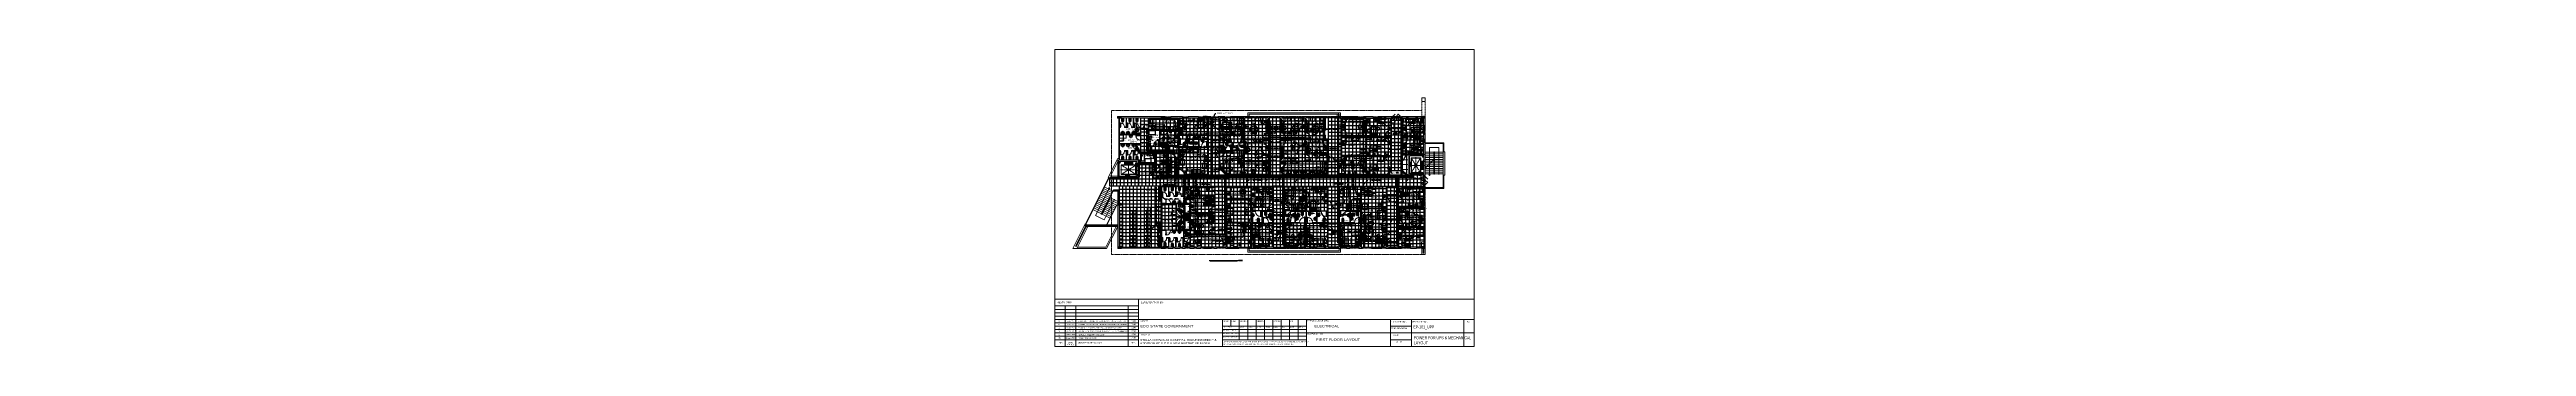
# Model space of a CAD drawing. Extents: x -178977 to 231842, y -29287 to 19916.
import ezdxf
from ezdxf import colors
from ezdxf.entities.mleader import LeaderData, LeaderLine
from ezdxf.enums import TextEntityAlignment as Align
from ezdxf.math import Vec2, Vec3

# ---------------------------------------------------------------- set-up
doc = ezdxf.new("R2010")
doc.units = 0
doc.header["$LTSCALE"] = 0.25
for name, pattern in [('01-First Floor-FUR$0$CENTERX2', [101.6, 63.5, -12.7, 12.7, -12.7]), ('01-First Floor-FUR$0$DASHED', [19.05, 12.7, -6.35]), ('01-First Floor-FUR$0$DASHED2', [9.525, 6.35, -3.175]), ('01-First Floor-FUR$0$HIDDEN', [9.525, 6.35, -3.175]), ('01-First Floor-FUR$0$HIDDEN2', [4.7625, 3.175, -1.5875]), ('01-First Floor-FUR$0$TRATTEGGIATA', [0.75, 0.5, -0.25]), ('DASHDOT', [25.4, 12.7, -6.35, 0, -6.35]), ('HIDDEN', [9.525, 6.35, -3.175])]:
    doc.linetypes.add(name, pattern=pattern)
for name, color, linetype, lineweight in [('01-First Floor-FUR$0$72_EGR_BASE_TEXT', 252, 'Continuous', 5), ('01-First Floor-FUR$0$72_EGR_EQP_TAG', 142, 'Continuous', 5), ('01-First Floor-FUR$0$Aluminum', 251, 'Continuous', 5), ('01-First Floor-FUR$0$Axis', 251, '01-First Floor-FUR$0$CENTERX2', 5), ('01-First Floor-FUR$0$C-HYDR-CTCH', 251, 'Continuous', 5), ('01-First Floor-FUR$0$Cabin', 7, 'Continuous', 5), ('01-First Floor-FUR$0$Frame', 252, 'Continuous', 9), ('01-First Floor-FUR$0$Hatch', 252, 'Continuous', 5), ('01-First Floor-FUR$0$LOADING', 253, 'Continuous', 5), ('01-First Floor-FUR$0$NEW', 1, 'Continuous', 5), ('01-First Floor-FUR$0$NEW Wall', 166, 'Continuous', 5), ('01-First Floor-FUR$0$Notes', 1, 'Continuous', 5), ('01-First Floor-FUR$0$P-SANR-FIXT', 6, 'Continuous', 18), ('01-First Floor-FUR$0$P-SANR-FIXT-1', 6, 'Continuous', 13), ('01-First Floor-FUR$0$Proj', 251, 'Continuous', 5), ('01-First Floor-FUR$0$SANIT', 250, 'Continuous', 5), ('01-First Floor-FUR$0$Structure', 251, 'Continuous', 5), ('01-First Floor-FUR$0$Tech', 169, '01-First Floor-FUR$0$DASHED2', 5), ('01-First Floor-FUR$0$TME-MEDICAL EQUIPMENT', 42, 'Continuous', 13), ('01-First Floor-FUR$0$Walls', 251, 'Continuous', 5), ('01-First Floor-FUR$0$Wooden Joinery', 251, 'Continuous', 5), ('E-LITE-CIRC', 6, 'Continuous', 25), ('E-LITE-CLNG-CNDT', 6, 'DASHDOT', 35), ('E-LITE-EXIT-NUMB', 6, 'Continuous', 25), ('E-POWR-CIRC-NUMB', 6, 'Continuous', 25), ('E-POWR-CLNG-CNDT', 6, 'DASHDOT', 35), ('E-POWR-CTRL-NUMB', 6, 'Continuous', 25), ('E-POWR-FLOR-CNDT', 6, 'HIDDEN', 25), ('E-POWR-FLOR-CNDT @ 100', 6, 'HIDDEN', 25), ('E-POWR-PANL', 1, 'Continuous', 50), ('E-POWR-TEXT', 6, 'Continuous', 25), ('E-POWR-WALL @ 100', 4, 'Continuous', 35), ('T-CABL-TRAY', 60, 'Continuous', 35), ('T-CABL-TRAY-PATT', 253, 'Continuous', 15), ('T-DATA-CLNG-COND', 51, 'DASHDOT', 25)]:
    doc.layers.add(name, color=color, linetype=linetype, lineweight=lineweight)
for name, color, linetype in [('01-First Floor-FUR$0$FALSE CEILING', 251, 'Continuous'), ('01-First Floor-FUR$0$TME-NON MEDICAL FURNITURE', 242, 'Continuous'), ('01-First Floor-FUR$0$X-WHITE glass', 255, 'Continuous'), ('CARTOUCHE', 254, 'Continuous'), ('DRAINAGE SLEEVE', 6, 'Continuous'), ('E-POWR-IDEN', 101, 'Continuous'), ('e-powr-swch @ 100', 191, 'Continuous'), ('PW-ACCESSORIES', 253, 'Continuous')]:
    doc.layers.add(name, color=color, linetype=linetype)
doc.styles.add('01-First Floor-FUR$0$BMED-60', font='ARIALNB.TTF', dxfattribs={"height": 60})
doc.styles.add('01-First Floor-FUR$0$MARI3', font='arial.ttf', dxfattribs={"width": 1.2})
doc.styles.add('01-First Floor-FUR$0$Standard', font='arial.ttf')
doc.styles.add('01-First Floor-FUR$0$TTLB-A0-JeddahDP$0$Standard', font='txt_____.ttf')
doc.styles.add('01-First Floor-FUR$0$TTLB-A0-JeddahDP$0$swis721', font='swiss.ttf')
doc.styles.add('01-First Floor-FUR$0$X3G_ENTITY_257CFD', font='swisscl.ttf', dxfattribs={"height": 200})
doc.styles.add('01-First Floor-FUR$0$X3G_ENTITY_9EC9', font='swisscl.ttf', dxfattribs={"height": 0.2})
doc.styles.add('01-First Floor-FUR$0$X3G_ENTITY_9F38', font='swisscl.ttf', dxfattribs={"height": 0.2})
doc.styles.add('DC_Arial', font='arial.ttf', dxfattribs={"width": 0.7})
doc.styles.add('DC_Elc_Romans', font='elc_romans.shx', dxfattribs={"width": 0.7})
doc.styles.add('DC_SIMPLEX', font='SIMPLEX.shx', dxfattribs={"width": 0.7})
doc.styles.add('ROMAND', font='romand.shx')
pattern_1 = [(180, (-23193.732, -3e-10), (6e-13, -43.99409), [25.4, -50.8]), (300, (-23193.732, -3e-10), (38.1, 21.997045), [25.4, -50.8]), (240, (-23219.132, -3e-10), (38.1, -21.997045), [25.4, -50.8])]

# ---------------------------------------------------------------- blocks, each defined once
blk = doc.blocks.new('DC-BDS-20170905173951-1')
h = blk.add_hatch(color=254)
h.dxf.hatch_style = 1
h.paths.add_polyline_path([(-150, 200), (-150, -200), (0, -200), (0, 200)])
blk.add_lwpolyline([(-150, 200), (-150, -200), (0, -200), (0, 200)], close=True)
at = {"const_width": 3}
blk.add_lwpolyline([(-121, 205), (-121, -205)], dxfattribs=at)
at = {"color": 6, "style": 'DC_Arial', "width": 0.65, "flags": 8}
blk.add_attdef('PANEL_NAME', text='', height=100, rotation=270, dxfattribs=at).set_placement((-60.5, 0), align=Align.MIDDLE_CENTER)
blk = doc.blocks.new('01-First Floor-FUR$0$A$C72370EFE')
at = {"layer": '01-First Floor-FUR$0$Wooden Joinery'}
for p, q in [((-0.05, -0.07), (-0.05, -0.16)), ((-0.03, -0.07), (-0.03, -0.16)), ((-0.01, -0.04), (-0.02, -0.04)), ((-0.01, -0.06), (-0.02, -0.06)), ((-0.01, -0.17), (-0.02, -0.17)), ((-0.01, -0.19), (-0.02, -0.19)), ((-0.01, -0.03), (-0.01, -0.07)), ((0, -0.03), (-0.01, -0.03)), ((0, -0.07), (-0.01, -0.07)), ((-0.01, -0.17), (-0.01, -0.19)), ((0.04, -0.03), (0.05, -0.03)), ((0.04, -0.07), (0.05, -0.07)), ((0.05, -0.03), (0.05, -0.07)), ((0.05, -0.04), (0.06, -0.04)), ((0.05, -0.06), (0.06, -0.06)), ((0.05, -0.17), (0.06, -0.17)), ((0.05, -0.17), (0.05, -0.19)), ((0.05, -0.19), (0.06, -0.19)), ((0.07, -0.07), (0.07, -0.16)), ((0.09, -0.07), (0.09, -0.16))]:
    blk.add_line(p, q, dxfattribs=at)
for centre, radius, start, end in [((-0.02, -0.07), 0.03, 90, 180), ((-0.02, -0.16), 0.03, 180, 270), ((-0.02, -0.07), 0.01, 90, 180), ((-0.02, -0.16), 0.01, 180, 270), ((0.06, -0.07), 0.03, 0, 90), ((0.06, -0.07), 0.01, 0, 90), ((0.06, -0.16), 0.01, 270, 0), ((0.06, -0.16), 0.03, 270, 0)]:
    blk.add_arc(centre, radius, start, end, dxfattribs=at)
blk = doc.blocks.new('01-First Floor-FUR$0$A$C268A7CF0')
at = {"layer": '01-First Floor-FUR$0$Wooden Joinery'}
for points in [[(70, 659), (70, 649), (0, 639), (0, 659)], [(80, 759), (80, 769), (10, 779), (10, 759)], [(120, 659), (120, 0), (80, 0), (80, 659)], [(740, 759), (740, 769), (810, 779), (810, 759)], [(750, 659), (750, 649), (820, 639), (820, 659)]]:
    blk.add_lwpolyline(points, close=True, dxfattribs=at)
for points in [[(45, 659), (45, 759), (20, 759), (20, 659), (45, 659)], [(45, 659), (80, 659), (80, 699), (90, 699), (90, 759), (45, 759), (45, 659)], [(775, 659), (740, 659), (740, 699), (730, 699), (730, 759), (775, 759), (775, 659)], [(775, 659), (775, 759), (800, 759), (800, 659), (775, 659)]]:
    blk.add_lwpolyline(points, dxfattribs=at)
blk.add_arc((80, 659), 660, 273.4748, 0, dxfattribs=at)
at = {"layer": '01-First Floor-FUR$0$Wooden Joinery', "xscale": 999.9999999998854, "yscale": 999.9999999998854, "zscale": 999.9999999998854, "rotation": 180}
blk.add_blockref('01-First Floor-FUR$0$A$C72370EFE', (120, 0), dxfattribs=at)
blk = doc.blocks.new('01-First Floor-FUR$0$A$C5DAD61B4')
at = {"layer": '01-First Floor-FUR$0$Wooden Joinery'}
for points in [[(70, 859), (70, 849), (0, 839), (0, 859)], [(80, 959), (80, 969), (10, 979), (10, 959)], [(120, 859), (120, 0), (80, 0), (80, 859)], [(940, 959), (940, 969), (1010, 979), (1010, 959)], [(950, 859), (950, 849), (1020, 839), (1020, 859)]]:
    blk.add_lwpolyline(points, close=True, dxfattribs=at)
for points in [[(45, 859), (45, 959), (20, 959), (20, 859), (45, 859)], [(45, 859), (80, 859), (80, 899), (90, 899), (90, 959), (45, 959), (45, 859)], [(975, 859), (940, 859), (940, 899), (930, 899), (930, 959), (975, 959), (975, 859)], [(975, 859), (975, 959), (1000, 959), (1000, 859), (975, 859)]]:
    blk.add_lwpolyline(points, dxfattribs=at)
blk.add_arc((80, 859), 860, 272.66603, 0, dxfattribs=at)
at = {"layer": '01-First Floor-FUR$0$Wooden Joinery', "xscale": 999.9999999998854, "yscale": 999.9999999998854, "zscale": 999.9999999998854, "rotation": 180}
blk.add_blockref('01-First Floor-FUR$0$A$C72370EFE', (120, 0), dxfattribs=at)
blk = doc.blocks.new('01-First Floor-FUR$0$A$C5FCA3E6B')
at = {"layer": '01-First Floor-FUR$0$Wooden Joinery'}
for points in [[(70, 759), (70, 749), (0, 739), (0, 759)], [(80, 859), (80, 869), (10, 879), (10, 859)], [(120, 759), (120, 0), (80, 0), (80, 759)], [(840, 859), (840, 869), (910, 879), (910, 859)], [(850, 759), (850, 749), (920, 739), (920, 759)]]:
    blk.add_lwpolyline(points, close=True, dxfattribs=at)
for points in [[(45, 759), (45, 859), (20, 859), (20, 759), (45, 759)], [(45, 759), (80, 759), (80, 799), (90, 799), (90, 859), (45, 859), (45, 759)], [(875, 759), (840, 759), (840, 799), (830, 799), (830, 859), (875, 859), (875, 759)], [(875, 759), (875, 859), (900, 859), (900, 759), (875, 759)]]:
    blk.add_lwpolyline(points, dxfattribs=at)
blk.add_arc((80, 759), 760, 273.01713, 0, dxfattribs=at)
at = {"layer": '01-First Floor-FUR$0$Wooden Joinery', "xscale": 999.9999999998854, "yscale": 999.9999999998854, "zscale": 999.9999999998854, "rotation": 180}
blk.add_blockref('01-First Floor-FUR$0$A$C72370EFE', (120, 0), dxfattribs=at)
blk = doc.blocks.new('01-First Floor-FUR$0$T127-1_B')
at = {"layer": '01-First Floor-FUR$0$Cabin'}
for p, q in [((44.5, 8), (44.5, 4)), ((44.5, 4), (78, 4)), ((78, 4), (82, 63.5)), ((44.5, -8), (44.5, -4)), ((44.5, -4), (78, -4)), ((78, -4), (82, -63.5))]:
    blk.add_line(p, q, dxfattribs=at)
at = {"layer": '01-First Floor-FUR$0$Cabin', "ltscale": 5}
for points in [[(44.5, 8), (0, 8), (0, -8), (44.5, -8)], [(82, 63.5), (89, 63.5), (89, -63.5), (82, -63.5)]]:
    blk.add_lwpolyline(points, dxfattribs=at)
blk = doc.blocks.new('01-First Floor-FUR$0$T127-1_B__1680')
at = {"layer": '01-First Floor-FUR$0$Axis'}
blk.add_line((-990, 0), (990, 0), dxfattribs=at)
at = {"layer": '01-First Floor-FUR$0$Notes', "xscale": -1}
blk.add_blockref('01-First Floor-FUR$0$T127-1_B', (-840, 0), dxfattribs=at)
at = {"layer": '01-First Floor-FUR$0$Notes'}
blk.add_blockref('01-First Floor-FUR$0$T127-1_B', (840, 0), dxfattribs=at)
blk = doc.blocks.new('01-First Floor-FUR$0$JIS5K')
at = {"layer": '01-First Floor-FUR$0$Cabin'}
for p, q in [((60.2, 8), (60.2, 11.2)), ((60.2, -8), (60.2, -11.2))]:
    blk.add_line(p, q, dxfattribs=at)
at = {"layer": '01-First Floor-FUR$0$Cabin', "ltscale": 5}
for points in [[(57, 11.2), (0, 11.2), (0, -11.2), (57, -11.2)], [(60.2, 8), (3.2, 8), (3.2, -8), (60.2, -8)], [(57, 11.2), (57, 43.5), (60.2, 43.5), (60.2, 11.2)], [(57, -11.2), (57, -43.5), (60.2, -43.5), (60.2, -11.2)]]:
    blk.add_lwpolyline(points, dxfattribs=at)
blk = doc.blocks.new('01-First Floor-FUR$0$JIS5K__1200')
at = {"layer": '01-First Floor-FUR$0$Axis'}
blk.add_line((-750, 0), (750, 0), dxfattribs=at)
at = {"layer": '01-First Floor-FUR$0$Notes', "xscale": -1}
blk.add_blockref('01-First Floor-FUR$0$JIS5K', (-600, 0), dxfattribs=at)
at = {"layer": '01-First Floor-FUR$0$Notes'}
blk.add_blockref('01-First Floor-FUR$0$JIS5K', (600, 0), dxfattribs=at)
blk = doc.blocks.new('01-First Floor-FUR$0$对重支撑1')
at = {"layer": '01-First Floor-FUR$0$Cabin'}
blk.add_lwpolyline([(1060, 178), (929, 178), (929, -178), (1060, -178)], close=True, dxfattribs=at).dxf.unprotected_set("ltscale", 0)
blk = doc.blocks.new('01-First Floor-FUR$0$井道平面图轿厢1轿厢地坎')
at = {"layer": '01-First Floor-FUR$0$Axis', "ltscale": 0.864}
blk.add_lwpolyline([(0, 96), (0, -192)], dxfattribs=at)
at = {"layer": '01-First Floor-FUR$0$Cabin', "ltscale": 5}
for points in [[(690, 0), (690, -96), (-1285, -96), (-1285, 0)], [(15, -3), (15, -46), (-630, -46), (-630, -3)], [(630, -50), (630, -93), (-15, -93), (-15, -50)]]:
    blk.add_lwpolyline(points, close=True, dxfattribs=at)
at = {"layer": '01-First Floor-FUR$0$Cabin'}
for points in [[(600, 0), (600, -48)], [(600, -48), (633, -48)], [(633, -48), (633, -96)]]:
    blk.add_lwpolyline(points, dxfattribs=at)
blk = doc.blocks.new('01-First Floor-FUR$0$层门地坎1')
at = {"layer": '01-First Floor-FUR$0$Axis', "ltscale": 0.81}
blk.add_lwpolyline([(0, 90), (0, -180)], dxfattribs=at)
at = {"layer": '01-First Floor-FUR$0$Cabin', "ltscale": 5}
for points in [[(690, 0), (690, -90), (-1285, -90), (-1285, 0)], [(15, -47), (15, -87), (-630, -87), (-630, -47)], [(630, -3), (630, -43), (-15, -43), (-15, -3)]]:
    blk.add_lwpolyline(points, close=True, dxfattribs=at)
blk = doc.blocks.new('01-First Floor-FUR$0$WC manta')
at = {"layer": '01-First Floor-FUR$0$SANIT'}
for p, q in [((-0.18, 0), (0.65, 0)), ((-0.13, 0.18), (-0.13, -0.18)), ((-0.12, 0.19), (0.41, 0.19)), ((0.05, 0.09), (0.05, -0.09)), ((0.11, 0.18), (0.11, -0.18)), ((0.21, 0.1), (0.21, -0.1)), ((0.23, 0.1), (0.23, -0.1)), ((0.24, 0.13), (0.41, 0.13)), ((0.3, 0.05), (0.36, 0.04)), ((-0.12, -0.19), (0.41, -0.19)), ((0.24, -0.13), (0.41, -0.13)), ((0.3, -0.05), (0.36, -0.04))]:
    blk.add_line(p, q, dxfattribs=at)
for centre, radius in [((-0.04, 0), 0.02), ((0.16, 0.08), 0.01), ((0.16, -0.08), 0.01)]:
    blk.add_circle(centre, radius, dxfattribs=at)
for centre, radius, start, end in [((-0.12, 0.18), 0.01, 90, 180), ((-0.05, 0.09), 0.1, 0, 90), ((0.12, 0.18), 0.01, 90, 180), ((0.24, 0.1), 0.03, 90, 180), ((0.26, 0.1), 0.03, 90, 180), ((0.3, 0), 0.0588, 141.525, 218.475), ((0.29, 0.01), 0.04, 79.4289, 141.525), ((0.33, 0), 0.04, 79.4289, 166.4176), ((0.35, 0), 0.0588, 166.4176, 193.5824), ((0.31, 0), 0.13, 270, 90), ((0.35, 0), 0.04, 280.5711, 79.4289), ((0.41, 0), 0.19, 270, 90), ((0.41, 0), 0.13, 270, 90), ((-0.12, -0.18), 0.01, 180, 270), ((-0.05, -0.09), 0.1, 270, 0), ((0.12, -0.18), 0.01, 180, 270), ((0.24, -0.1), 0.03, 180, 270), ((0.26, -0.1), 0.03, 180, 270), ((0.29, -0.01), 0.04, 218.475, 280.5711), ((0.33, 0), 0.04, 193.5824, 280.5711)]:
    blk.add_arc(centre, radius, start, end, dxfattribs=at)
blk = doc.blocks.new('01-First Floor-FUR$0$lav-manta 60')
at = {"layer": '01-First Floor-FUR$0$SANIT'}
for p, q in [((-0.27, -0.05), (-0.24, 0)), ((-0.24, 0), (0.24, 0)), ((0, 0.04), (0, -0.56)), ((0.27, -0.05), (0.24, 0)), ((-0.3, -0.08), (-0.3, -0.18)), ((-0.22, -0.08), (-0.24, -0.15)), ((-0.02, -0.15), (-0.02, -0.06)), ((0.03, -0.12), (-0.01, -0.07)), ((0.04, -0.11), (0.01, -0.06)), ((0.01, -0.15), (0.02, -0.11)), ((0.02, -0.08), (0.02, -0.06)), ((0.22, -0.08), (0.24, -0.15)), ((0.3, -0.08), (0.3, -0.18))]:
    blk.add_line(p, q, dxfattribs=at)
for centre, radius, start, end in [((-0.28, -0.08), 0.02, 109.8229, 180), ((0, -0.18), 0.3, 180, 0), ((0, -0.86), 0.846, 70.1771, 109.8229), ((0, -0.2), 0.225, 174.8142, 5.1858), ((-0.16, -0.1), 0.06, 101.8086, 164.0794), ((-0.16, -0.19), 0.06, 102.0883, 174.8142), ((0, -0.13), 0.225, 190.6097, 349.3903), ((0, -0.96), 0.846, 91.1572, 102.0883), ((0, -0.87), 0.846, 78.1914, 101.8086), ((0, -0.18), 0.035, 115.3106, 64.6894), ((0, -0.06), 0.025, 320.7474, 220.368), ((0, -0.18), 0.0275, 117.1496, 62.8504), ((0, -0.06), 0.02, 353.2671, 186.682), ((0, -0.15), 0.015, 180, 0), ((0, -0.06), 0.00966, 25.4127, 215.9577), ((0, -0.96), 0.846, 88.5486, 88.844), ((0.03, -0.12), 0.00666, 210.6852, 30.6852), ((0, -0.96), 0.846, 77.9117, 87.4274), ((0.16, -0.1), 0.06, 15.9206, 78.1914), ((0.16, -0.19), 0.06, 5.1858, 77.9117), ((0.28, -0.08), 0.02, 0, 70.1771)]:
    blk.add_arc(centre, radius, start, end, dxfattribs=at)
blk = doc.blocks.new('01-First Floor-FUR$0$Wheelchair')
for p, q in [((9372, 4249), (9431, 4304)), ((9372, 4249), (9598, 4034)), ((9420, 4244), (9399, 4223)), ((9420, 4244), (9464, 4203)), ((9426, 4293), (9453, 4357)), ((9527, 4235), (9426, 4293)), ((9463, 4179), (9450, 4174)), ((9453, 4357), (9470, 4374)), ((9508, 4245), (9462, 4206)), ((9470, 4189), (9463, 4179)), ((9464, 4203), (9470, 4189)), ((9679, 3982), (9466, 4184)), ((9470, 4374), (9557, 4280)), ((9486, 4356), (9494, 4363)), ((9494, 4363), (9560, 4290)), ((9527, 4235), (9552, 4282)), ((9573, 4167), (9527, 4235)), ((9560, 4290), (9554, 4284)), ((9557, 4280), (9611, 4252)), ((9584, 4495), (9568, 4477)), ((9568, 4477), (9666, 4394)), ((9580, 4187), (9572, 4168)), ((9572, 4168), (9680, 4046)), ((9587, 4461), (9580, 4453)), ((9580, 4453), (9656, 4390)), ((9580, 4187), (9632, 4237)), ((9647, 4524), (9584, 4495)), ((9623, 4216), (9605, 4192)), ((9605, 4192), (9611, 4146)), ((9611, 4252), (9631, 4239)), ((9611, 4146), (9676, 4057)), ((9623, 4216), (9634, 4222)), ((9679, 4200), (9632, 4237)), ((9664, 4172), (9634, 4222)), ((9689, 4580), (9636, 4519)), ((9710, 4426), (9647, 4524)), ((9656, 4390), (9662, 4397)), ((9710, 4426), (9664, 4399)), ((9673, 4175), (9664, 4172)), ((9666, 4394), (9696, 4341)), ((9685, 4162), (9673, 4175)), ((9711, 4182), (9679, 4200)), ((9715, 4117), (9685, 4162)), ((9689, 4580), (9913, 4364)), ((9696, 4532), (9716, 4554)), ((9696, 4532), (9738, 4490)), ((9696, 4341), (9710, 4322)), ((9698, 4444), (9736, 4492)), ((9779, 4383), (9710, 4426)), ((9989, 3975), (9711, 4182)), ((9760, 4375), (9712, 4320)), ((9751, 4275), (9712, 4320)), ((9713, 4073), (9715, 4117)), ((9733, 4331), (9727, 4320)), ((9778, 4292), (9727, 4320)), ((9733, 4331), (9756, 4350)), ((9738, 4490), (9752, 4485)), ((9771, 4244), (9751, 4275)), ((9752, 4485), (9763, 4492)), ((9756, 4350), (9802, 4346)), ((9969, 4285), (9758, 4489)), ((9760, 4375), (9778, 4384)), ((9763, 4492), (9767, 4505)), ((9990, 3976), (9771, 4244)), ((9776, 4283), (9778, 4292)), ((9789, 4271), (9776, 4283)), ((9778, 4384), (9905, 4282)), ((9836, 4243), (9789, 4271)), ((9802, 4346), (9894, 4285)), ((9817, 4105), (9836, 4125)), ((9852, 4142), (9833, 4122)), ((9879, 4248), (9836, 4243)), ((9849, 4139), (9836, 4125)), ((9892, 4247), (9879, 4248)), ((9890, 4287), (9881, 4248)), ((9892, 4247), (9905, 4282)), ((9966, 4199), (9892, 4247)), ((9894, 4285), (9905, 4282)), ((9900, 4351), (9959, 4411)), ((9905, 4282), (9993, 4255)), ((9934, 4343), (9907, 4356)), ((9934, 4387), (9932, 4388)), ((9935, 4343), (9981, 4390)), ((9935, 4343), (10054, 4227)), ((9951, 4360), (9981, 4330)), ((9952, 4409), (9954, 4406)), ((10016, 4307), (9956, 4365)), ((9959, 4411), (10010, 4361)), ((9964, 4273), (9967, 4282)), ((9977, 4260), (9964, 4273)), ((9968, 4266), (9966, 4263)), ((10005, 4169), (9966, 4199)), ((9967, 4282), (9975, 4291)), ((9975, 4291), (9985, 4294)), ((9976, 4385), (10036, 4328)), ((9981, 4330), (9986, 4336)), ((9993, 4255), (10043, 4233)), ((10047, 4144), (10005, 4169)), ((10010, 4361), (10006, 4356)), ((10043, 4233), (10100, 4203)), ((10087, 4131), (10047, 4144)), ((10183, 4144), (10064, 4259)), ((10490, 3888), (10084, 4280)), ((10087, 4131), (10130, 4164)), ((10135, 4072), (10087, 4131)), ((10100, 4203), (10117, 4183)), ((10130, 4278), (10110, 4257)), ((10137, 4271), (10117, 4250)), ((10117, 4183), (10156, 4164)), ((10130, 4164), (10120, 4181)), ((10122, 4286), (10129, 4294)), ((10122, 4286), (10499, 3922)), ((10129, 4294), (10506, 3929)), ((10156, 4164), (10251, 4094)), ((9611, 4048), (9553, 3986)), ((9553, 3986), (9605, 3937)), ((9555, 3994), (9558, 3991)), ((9620, 4014), (9574, 3966)), ((9576, 4013), (9574, 4014)), ((9579, 3971), (9640, 3914)), ((9659, 3934), (9599, 3991)), ((9604, 3997), (9635, 3968)), ((9620, 4014), (9605, 4041)), ((9605, 3937), (9609, 3942)), ((9620, 4014), (9741, 3899)), ((9635, 3968), (9629, 3963)), ((9673, 3975), (9671, 3966)), ((9682, 3984), (9673, 3975)), ((9674, 4060), (9713, 4072)), ((9676, 4057), (9680, 4046)), ((9685, 3830), (9678, 3822)), ((9678, 3822), (10059, 3461)), ((9714, 4061), (9680, 4046)), ((9680, 4046), (9710, 3960)), ((9691, 3988), (9682, 3984)), ((9685, 3830), (10066, 3469)), ((9690, 3867), (10099, 3480)), ((9705, 3975), (9691, 3988)), ((9693, 3822), (9713, 3843)), ((9698, 3984), (9701, 3986)), ((9700, 3815), (9721, 3836)), ((9710, 3960), (9734, 3910)), ((9830, 3774), (9710, 3888)), ((9714, 4061), (9713, 4073)), ((9765, 3988), (9714, 4061)), ((9734, 3910), (9767, 3855)), ((9797, 3951), (9765, 3988)), ((9767, 3855), (9788, 3839)), ((9788, 3839), (9809, 3801)), ((9807, 3826), (9790, 3836)), ((9824, 3910), (9797, 3951)), ((9838, 3871), (9807, 3826)), ((9809, 3801), (9883, 3709)), ((9838, 3871), (9824, 3910)), ((9900, 3826), (9838, 3871)), ((9883, 3709), (9886, 3755)), ((9883, 3709), (9908, 3685)), ((9886, 3755), (9991, 3864)), ((9896, 3863), (9997, 3968)), ((9904, 3773), (9896, 3863)), ((9908, 3685), (9931, 3679)), ((9931, 3679), (9945, 3681)), ((10119, 3501), (9931, 3679)), ((9945, 3681), (10086, 3793)), ((9959, 3692), (9998, 3656)), ((10011, 3671), (9975, 3705)), ((9989, 3975), (9987, 3978)), ((10002, 3962), (9989, 3975)), ((9994, 3948), (9991, 3909)), ((9991, 3909), (9999, 3873)), ((9991, 3864), (10028, 3907)), ((9991, 3864), (10062, 3800)), ((10002, 3962), (9994, 3948)), ((9997, 3968), (9996, 3967)), ((9996, 3654), (10016, 3675)), ((10076, 3579), (9996, 3654)), ((10098, 4073), (9997, 3968)), ((10002, 3962), (10003, 3962)), ((10004, 3963), (10017, 3972)), ((10016, 3675), (10095, 3599)), ((10017, 3972), (10055, 3977)), ((10055, 3977), (10092, 3970)), ((10058, 3476), (10078, 3497)), ((10066, 3469), (10059, 3461)), ((10101, 3979), (10060, 3939)), ((10095, 3599), (10076, 3579)), ((10188, 4070), (10098, 4073)), ((10205, 4088), (10101, 3979)), ((10101, 3979), (10168, 3911)), ((10281, 4033), (10176, 3887)), ((10251, 4094), (10205, 4088)), ((10251, 4094), (10276, 4070)), ((10295, 3967), (10259, 4002)), ((10271, 4018), (10309, 3981)), ((10276, 4070), (10283, 4047)), ((10283, 4047), (10281, 4033)), ((10469, 3867), (10283, 4047)), ((10311, 3983), (10291, 3963)), ((10291, 3963), (10370, 3887)), ((10389, 3907), (10311, 3983)), ((10370, 3887), (10389, 3907)), ((10491, 3929), (10471, 3908)), ((10499, 3922), (10506, 3929))]:
    blk.add_line(p, q)
at = {"color": 30, "linetype": '01-First Floor-FUR$0$TRATTEGGIATA'}
blk.add_circle((9929, 4043), 700, dxfattribs=at)
for centre, radius, start, end in [((9942, 4399), 14.2, 46.0147, 226.0147), ((10026, 4318), 14.2, 226.0147, 46.0147), ((10074, 4269), 14.6, 46.0147, 226.0147), ((9565, 4004), 14.2, 46.54235, 226.54235), ((9649, 3924), 14.2, 226.54235, 46.54235), ((9700, 3878), 14.6, 46.54235, 226.54235), ((9692, 4257), 626, 297.29556, 312.30596), ((9692, 4257), 616, 299.45986, 311.01594), ((10097, 3872), 80.1, 244.18074, 316.54235), ((10109, 3490), 14.6, 226.54235, 46.54235), ((10097, 3873), 80.1, 316.0147, 28.37631), ((9694, 4260), 626, 320.25109, 335.2615), ((9694, 4260), 616, 321.54111, 333.09719), ((10479, 3878), 14.6, 226.0147, 46.0147)]:
    blk.add_arc(centre, radius, start, end)
blk = doc.blocks.new('*X332')
at = {"color": 0}
for p, q in [((5, 3), (5, 3)), ((5, 3), (5, 3)), ((5, 3), (5, 3)), ((5, 3), (5, 3)), ((5, 3), (5, 3)), ((5, 3), (5, 3)), ((5, 3), (5, 3)), ((5, 3), (5, 3)), ((5, 3), (5, 3)), ((5, 3), (5, 3)), ((5, 3), (5, 3)), ((5, 3), (5, 3)), ((5, 3), (5, 3)), ((5, 3), (5, 3)), ((5, 3), (5, 3)), ((5, 3), (5, 3)), ((5, 3), (5, 3)), ((5, 3), (5, 3)), ((5, 3), (5, 3)), ((5, 3), (5, 3)), ((5, 3), (5, 3)), ((5, 3), (5, 3)), ((5, 3), (5, 3)), ((5, 3), (5, 3)), ((5, 3), (5, 3)), ((5, 3), (5, 3)), ((5, 3), (5, 3)), ((5, 3), (5, 3)), ((5, 3), (5, 3)), ((5, 3), (5, 3)), ((5, 3), (5, 3)), ((5, 3), (5, 3)), ((5, 3), (5, 3)), ((5, 3), (5, 3)), ((5, 3), (5, 3)), ((5, 3), (5, 3)), ((5, 3), (5, 3)), ((5, 3), (5, 3)), ((5, 3), (5, 3)), ((5, 3), (5, 3)), ((5, 3), (5, 3)), ((5, 3), (5, 3)), ((5, 3), (5, 3)), ((5, 3), (5, 3)), ((5, 3), (5, 3)), ((5, 3), (5, 3)), ((5, 3), (5, 3)), ((5, 3), (5, 3)), ((5, 3), (5, 3)), ((5, 3), (5, 3)), ((5, 3), (5, 3)), ((5, 3), (5, 3)), ((5, 3), (5, 3)), ((5, 3), (5, 3)), ((5, 3), (5, 3)), ((5, 3), (5, 3)), ((5, 3), (5, 3)), ((5, 3), (5, 3)), ((5, 3), (5, 3)), ((5, 3), (5, 3)), ((5, 3), (5, 3)), ((5, 3), (5, 3)), ((5, 3), (5, 3)), ((5, 3), (5, 3)), ((5, 3), (5, 3)), ((5, 3), (5, 3)), ((6, 3), (5, 3)), ((5, 3), (5, 3)), ((6, 3), (5, 3)), ((5, 3), (5, 3)), ((6, 3), (5, 3)), ((5, 3), (5, 3)), ((6, 3), (5, 3)), ((5, 3), (5, 3)), ((5, 3), (5, 3)), ((5, 3), (5, 3)), ((5, 3), (5, 3)), ((5, 3), (5, 3)), ((5, 3), (5, 3)), ((5, 3), (5, 3)), ((5, 3), (5, 3)), ((5, 3), (5, 3)), ((5, 3), (5, 3)), ((5, 3), (5, 3)), ((5, 3), (5, 3)), ((5, 3), (5, 3)), ((5, 3), (5, 3)), ((5, 3), (5, 3)), ((5, 3), (5, 3)), ((5, 3), (5, 3)), ((5, 3), (5, 3)), ((5, 3), (5, 3)), ((5, 3), (5, 3)), ((5, 3), (5, 3)), ((5, 3), (5, 3)), ((5, 3), (5, 3)), ((6, 3), (6, 3)), ((6, 3), (6, 3)), ((6, 3), (6, 3)), ((6, 3), (6, 3)), ((6, 3), (6, 3)), ((6, 3), (6, 3)), ((6, 3), (6, 3)), ((6, 3), (6, 3)), ((6, 3), (6, 3)), ((6, 3), (6, 3)), ((6, 3), (6, 3)), ((6, 3), (6, 3)), ((6, 3), (6, 3)), ((6, 3), (6, 3)), ((6, 3), (6, 3)), ((6, 3), (6, 3)), ((6, 3), (6, 3)), ((6, 3), (6, 3)), ((6, 3), (6, 3)), ((6, 3), (6, 3)), ((6, 3), (6, 3)), ((6, 3), (6, 3)), ((6, 3), (6, 3)), ((6, 3), (6, 3)), ((6, 3), (6, 3)), ((6, 3), (6, 3)), ((6, 3), (6, 3)), ((6, 3), (6, 3)), ((6, 3), (6, 3)), ((6, 3), (6, 3)), ((6, 3), (6, 3)), ((6, 3), (6, 3)), ((6, 3), (6, 3)), ((6, 3), (6, 3)), ((6, 3), (6, 3)), ((6, 3), (6, 3)), ((6, 3), (6, 3)), ((6, 3), (6, 3)), ((6, 3), (6, 3)), ((6, 3), (6, 3)), ((6, 3), (6, 3)), ((6, 3), (6, 3)), ((6, 3), (6, 3)), ((6, 3), (6, 3)), ((6, 3), (6, 3)), ((6, 3), (6, 3)), ((6, 3), (6, 3)), ((6, 3), (6, 3)), ((6, 3), (6, 3)), ((6, 3), (6, 3)), ((6, 3), (6, 3)), ((6, 3), (6, 3)), ((6, 3), (6, 3)), ((6, 3), (6, 3)), ((6, 3), (6, 3)), ((6, 3), (6, 3)), ((6, 3), (6, 3)), ((6, 3), (6, 3)), ((6, 3), (6, 3)), ((6, 3), (6, 3)), ((6, 3), (6, 3)), ((6, 3), (6, 3)), ((6, 3), (6, 3)), ((6, 3), (6, 3)), ((6, 3), (6, 3)), ((6, 3), (6, 3)), ((6, 3), (6, 3)), ((6, 3), (6, 3)), ((6, 3), (6, 3)), ((6, 3), (6, 3)), ((6, 3), (6, 3)), ((6, 3), (6, 3)), ((6, 3), (6, 3)), ((6, 3), (6, 3)), ((6, 3), (6, 3)), ((6, 3), (6, 3)), ((6, 3), (6, 3)), ((6, 3), (6, 3)), ((6, 3), (6, 3)), ((6, 3), (6, 3)), ((6, 3), (6, 3)), ((6, 3), (6, 3)), ((6, 3), (6, 3)), ((6, 3), (6, 3)), ((6, 3), (6, 3)), ((6, 3), (6, 3)), ((6, 3), (6, 3)), ((6, 3), (6, 3)), ((6, 3), (6, 3)), ((6, 3), (6, 3)), ((6, 3), (6, 3)), ((6, 3), (6, 3)), ((6, 3), (6, 3)), ((6, 3), (6, 3)), ((6, 3), (6, 3)), ((6, 3), (6, 3)), ((6, 3), (6, 3)), ((6, 3), (6, 3)), ((6, 3), (6, 3)), ((6, 3), (6, 3)), ((6, 3), (6, 3)), ((6, 3), (6, 3)), ((6, 3), (6, 3)), ((6, 3), (6, 3)), ((6, 3), (6, 3)), ((6, 3), (6, 3)), ((6, 3), (6, 3)), ((6, 3), (6, 3)), ((6, 3), (6, 3)), ((6, 3), (6, 3)), ((6, 3), (6, 3)), ((6, 3), (6, 3)), ((6, 3), (6, 3)), ((6, 3), (6, 3)), ((6, 3), (6, 3)), ((6, 3), (6, 3)), ((6, 3), (6, 3)), ((6, 3), (6, 3)), ((6, 3), (6, 3)), ((6, 3), (6, 3)), ((6, 3), (6, 3)), ((6, 3), (6, 3)), ((6, 3), (6, 3)), ((6, 3), (6, 3)), ((6, 3), (6, 3)), ((6, 3), (6, 3)), ((6, 3), (6, 3)), ((6, 3), (6, 3)), ((6, 3), (6, 3)), ((6, 3), (6, 3)), ((6, 3), (6, 3)), ((6, 3), (6, 3)), ((6, 3), (6, 3)), ((6, 3), (6, 3)), ((6, 3), (6, 3)), ((6, 3), (6, 3)), ((6, 3), (6, 3)), ((6, 3), (6, 3)), ((6, 3), (6, 3)), ((6, 3), (6, 3)), ((6, 3), (6, 3)), ((6, 3), (6, 3)), ((6, 3), (6, 3)), ((6, 3), (6, 3)), ((6, 3), (6, 3)), ((6, 3), (6, 3)), ((6, 3), (6, 3)), ((6, 3), (6, 3)), ((6, 3), (6, 3)), ((6, 3), (6, 3)), ((6, 3), (6, 3)), ((6, 3), (6, 3)), ((6, 3), (6, 3)), ((6, 3), (6, 3)), ((6, 3), (6, 3)), ((6, 3), (6, 3)), ((6, 3), (6, 3)), ((6, 3), (6, 3)), ((6, 3), (6, 3)), ((6, 3), (6, 3)), ((6, 3), (6, 3)), ((6, 3), (6, 3)), ((6, 3), (6, 3)), ((6, 3), (6, 3)), ((6, 3), (6, 3)), ((6, 3), (6, 3)), ((6, 3), (6, 3)), ((6, 3), (6, 3)), ((6, 3), (6, 3)), ((6, 3), (6, 3)), ((6, 3), (6, 3)), ((6, 3), (6, 3)), ((6, 3), (6, 3)), ((6, 3), (6, 3)), ((6, 3), (6, 3)), ((6, 3), (6, 3)), ((6, 3), (6, 3)), ((6, 3), (6, 3)), ((6, 3), (6, 3)), ((6, 3), (6, 3)), ((6, 3), (6, 3)), ((6, 3), (6, 3)), ((6, 3), (6, 3)), ((6, 3), (6, 3)), ((6, 3), (6, 3)), ((6, 3), (6, 3)), ((6, 3), (6, 3)), ((6, 3), (6, 3)), ((6, 3), (6, 3)), ((6, 3), (6, 3)), ((6, 3), (6, 3)), ((6, 3), (6, 3)), ((6, 3), (6, 3)), ((6, 3), (6, 3)), ((6, 3), (6, 3)), ((6, 3), (6, 3)), ((6, 3), (6, 3)), ((6, 3), (6, 3)), ((6, 3), (6, 3)), ((6, 3), (6, 3)), ((6, 3), (6, 3)), ((6, 3), (6, 3)), ((6, 3), (6, 3)), ((6, 3), (6, 3)), ((6, 3), (5, 3)), ((6, 3), (5, 3)), ((6, 3), (5, 3)), ((6, 3), (5, 3)), ((6, 3), (5, 3)), ((6, 3), (6, 3)), ((6, 3), (6, 3)), ((6, 3), (6, 3)), ((6, 3), (6, 3)), ((6, 3), (6, 3)), ((6, 3), (6, 3)), ((6, 3), (6, 3)), ((6, 3), (6, 3)), ((6, 3), (6, 3)), ((6, 3), (6, 3)), ((6, 3), (6, 3)), ((6, 3), (6, 3)), ((6, 3), (6, 3)), ((6, 3), (6, 3)), ((6, 3), (6, 3)), ((6, 3), (6, 3)), ((6, 3), (6, 3)), ((6, 3), (6, 3)), ((6, 3), (6, 3)), ((6, 3), (6, 3)), ((6, 3), (6, 3)), ((6, 3), (6, 3)), ((6, 3), (6, 3)), ((6, 3), (6, 3)), ((6, 3), (6, 3)), ((6, 3), (6, 3)), ((6, 3), (6, 3)), ((6, 3), (6, 3)), ((6, 3), (6, 3)), ((6, 3), (6, 3)), ((6, 3), (6, 3)), ((6, 3), (6, 3)), ((6, 3), (6, 3)), ((6, 3), (6, 3)), ((6, 3), (6, 3)), ((6, 3), (6, 3)), ((6, 3), (6, 3)), ((6, 3), (6, 3)), ((6, 3), (6, 3)), ((6, 3), (6, 3)), ((6, 3), (6, 3)), ((6, 3), (6, 3)), ((6, 3), (6, 3)), ((6, 3), (6, 3)), ((6, 3), (6, 3)), ((6, 3), (6, 3)), ((6, 3), (6, 3)), ((6, 3), (6, 3)), ((6, 3), (6, 3)), ((6, 3), (6, 3)), ((6, 3), (6, 3)), ((6, 3), (6, 3)), ((6, 3), (6, 3)), ((6, 3), (6, 3)), ((6, 3), (6, 3)), ((6, 3), (6, 3)), ((6, 3), (6, 3)), ((6, 3), (6, 3)), ((6, 3), (6, 3)), ((6, 3), (6, 3)), ((6, 3), (6, 3)), ((6, 3), (6, 3)), ((6, 3), (6, 3)), ((6, 3), (6, 3)), ((6, 3), (6, 3)), ((6, 3), (6, 3)), ((6, 3), (6, 3)), ((6, 3), (6, 3)), ((6, 3), (6, 3)), ((6, 3), (6, 3)), ((6, 3), (6, 3)), ((6, 3), (6, 3)), ((6, 3), (6, 3)), ((6, 3), (6, 3)), ((6, 3), (6, 3)), ((6, 3), (6, 3)), ((6, 3), (6, 3)), ((6, 3), (6, 3)), ((6, 3), (6, 3)), ((6, 3), (6, 3)), ((6, 3), (6, 3)), ((6, 3), (6, 3)), ((6, 3), (6, 3)), ((6, 3), (6, 3)), ((6, 3), (6, 3)), ((6, 3), (6, 3)), ((6, 3), (6, 3)), ((6, 3), (6, 3)), ((6, 3), (6, 3)), ((6, 3), (6, 3)), ((6, 3), (6, 3)), ((6, 3), (6, 3)), ((6, 3), (6, 3)), ((6, 3), (6, 3)), ((6, 3), (6, 3)), ((6, 3), (6, 3)), ((6, 3), (6, 3)), ((6, 3), (6, 3)), ((6, 3), (6, 3)), ((6, 3), (6, 3)), ((6, 3), (6, 3)), ((6, 3), (6, 3)), ((6, 3), (6, 3)), ((6, 3), (6, 3)), ((6, 3), (6, 3)), ((6, 3), (6, 3)), ((6, 3), (6, 3)), ((6, 3), (6, 3)), ((6, 3), (6, 3)), ((6, 3), (6, 3)), ((6, 3), (6, 3)), ((6, 3), (6, 3)), ((6, 3), (6, 3)), ((6, 3), (6, 3)), ((6, 3), (6, 3)), ((6, 3), (6, 3)), ((6, 3), (6, 3)), ((6, 3), (6, 3)), ((6, 3), (6, 3)), ((6, 3), (6, 3)), ((6, 3), (6, 3)), ((6, 3), (6, 3)), ((6, 3), (6, 3)), ((6, 3), (6, 3)), ((6, 3), (6, 3)), ((6, 3), (6, 3)), ((6, 3), (6, 3)), ((6, 3), (6, 3)), ((6, 3), (6, 3)), ((6, 3), (6, 3)), ((6, 3), (6, 3)), ((6, 3), (6, 3)), ((6, 3), (6, 3)), ((6, 3), (6, 3)), ((6, 3), (6, 3)), ((6, 3), (6, 3)), ((6, 3), (6, 3)), ((6, 3), (6, 3)), ((6, 3), (6, 3)), ((6, 3), (6, 3)), ((6, 3), (6, 3)), ((6, 3), (6, 3)), ((6, 3), (6, 3)), ((6, 3), (6, 3)), ((6, 3), (6, 3)), ((6, 3), (6, 3)), ((6, 3), (6, 3)), ((6, 3), (6, 3)), ((6, 3), (6, 3)), ((6, 3), (6, 3)), ((6, 3), (6, 3)), ((6, 3), (6, 3)), ((6, 3), (6, 3)), ((6, 3), (6, 3)), ((6, 3), (6, 3)), ((6, 3), (6, 3)), ((6, 3), (6, 3)), ((6, 3), (6, 3)), ((6, 3), (6, 3)), ((6, 3), (6, 3)), ((6, 3), (6, 3)), ((6, 3), (6, 3)), ((6, 3), (6, 3)), ((6, 3), (6, 3)), ((6, 3), (6, 3)), ((6, 3), (6, 3)), ((6, 3), (6, 3)), ((6, 3), (6, 3)), ((6, 3), (6, 3)), ((6, 3), (6, 3)), ((6, 3), (6, 3)), ((6, 3), (6, 3)), ((6, 3), (6, 3)), ((6, 3), (6, 3)), ((6, 3), (6, 3)), ((6, 3), (6, 3)), ((6, 3), (6, 3)), ((6, 3), (6, 3)), ((6, 3), (6, 3)), ((6, 3), (6, 3)), ((6, 3), (6, 3)), ((6, 3), (6, 3)), ((6, 3), (6, 3)), ((6, 3), (6, 3)), ((6, 3), (6, 3)), ((6, 3), (6, 3)), ((6, 3), (6, 3)), ((6, 3), (6, 3)), ((6, 3), (6, 3)), ((6, 3), (6, 3)), ((6, 3), (6, 3)), ((6, 3), (6, 3)), ((6, 3), (6, 3)), ((6, 3), (6, 3)), ((6, 3), (6, 3)), ((6, 3), (6, 3)), ((6, 3), (6, 3)), ((6, 3), (6, 3)), ((6, 3), (6, 3)), ((6, 3), (6, 3)), ((6, 3), (6, 3)), ((6, 3), (6, 3)), ((6, 3), (6, 3)), ((6, 3), (6, 3)), ((6, 3), (6, 3)), ((6, 3), (6, 3)), ((6, 3), (6, 3)), ((6, 3), (6, 3)), ((6, 3), (6, 3)), ((6, 3), (6, 3)), ((6, 3), (6, 3)), ((6, 3), (6, 3)), ((6, 3), (6, 3)), ((6, 3), (6, 3)), ((6, 3), (6, 3)), ((6, 3), (6, 3)), ((6, 3), (6, 3)), ((6, 3), (6, 3)), ((6, 3), (6, 3)), ((6, 3), (6, 3)), ((6, 3), (6, 3)), ((6, 3), (6, 3)), ((6, 3), (6, 3)), ((6, 3), (6, 3)), ((6, 3), (6, 3)), ((6, 3), (6, 3)), ((6, 3), (6, 3)), ((6, 3), (6, 3)), ((6, 3), (6, 3)), ((6, 3), (6, 3)), ((6, 3), (6, 3)), ((6, 3), (6, 3)), ((6, 3), (6, 3)), ((6, 3), (6, 3)), ((6, 3), (6, 3)), ((6, 3), (6, 3)), ((6, 3), (6, 3)), ((6, 3), (6, 3)), ((6, 3), (6, 3)), ((6, 3), (6, 3)), ((6, 3), (6, 3)), ((6, 3), (6, 3)), ((6, 3), (6, 3)), ((6, 3), (6, 3)), ((6, 3), (6, 3)), ((6, 3), (6, 3)), ((6, 3), (6, 3)), ((6, 3), (6, 3)), ((6, 3), (6, 3)), ((6, 3), (6, 3)), ((6, 3), (6, 3)), ((6, 3), (6, 3)), ((6, 3), (6, 3)), ((6, 3), (6, 3)), ((6, 3), (6, 3)), ((6, 3), (6, 3)), ((6, 3), (6, 3)), ((6, 3), (6, 3)), ((6, 3), (6, 3)), ((6, 3), (6, 3)), ((6, 3), (6, 3)), ((6, 3), (6, 3)), ((6, 3), (6, 3)), ((6, 3), (6, 3)), ((6, 3), (6, 3)), ((6, 3), (6, 3)), ((6, 3), (6, 3)), ((6, 3), (6, 3)), ((6, 3), (6, 3)), ((6, 3), (6, 3)), ((6, 3), (6, 3)), ((6, 3), (6, 3)), ((6, 3), (6, 3)), ((6, 3), (6, 3)), ((6, 3), (6, 3)), ((6, 3), (6, 3)), ((6, 3), (6, 3)), ((6, 3), (6, 3)), ((6, 3), (6, 3)), ((6, 3), (6, 3)), ((6, 3), (6, 3)), ((6, 3), (6, 3)), ((6, 3), (6, 3)), ((6, 3), (6, 3)), ((6, 3), (6, 3)), ((6, 3), (6, 3)), ((6, 3), (6, 3)), ((6, 3), (6, 3)), ((6, 3), (6, 3)), ((6, 3), (6, 3)), ((6, 3), (6, 3)), ((6, 3), (6, 3)), ((6, 3), (6, 3)), ((6, 3), (6, 3)), ((6, 3), (6, 3)), ((6, 3), (6, 3)), ((6, 3), (6, 3)), ((6, 3), (6, 3)), ((6, 3), (6, 3)), ((6, 3), (6, 3)), ((6, 3), (6, 3)), ((6, 3), (6, 3)), ((6, 3), (6, 3)), ((6, 3), (6, 3)), ((6, 3), (6, 3)), ((6, 3), (6, 3)), ((6, 3), (6, 3)), ((6, 3), (6, 3)), ((6, 3), (6, 3)), ((6, 3), (6, 3)), ((6, 3), (6, 3)), ((6, 3), (6, 3)), ((6, 3), (6, 3)), ((6, 3), (6, 3)), ((6, 3), (6, 3)), ((6, 3), (6, 3)), ((6, 3), (6, 3))]:
    blk.add_line(p, q, dxfattribs=at)
blk = doc.blocks.new('*X333')
at = {"color": 0}
for p, q in [((13, 1), (13, 1)), ((13, 1), (13, 1)), ((13, 1), (13, 1)), ((13, 1), (13, 1)), ((13, 1), (13, 1)), ((13, 1), (13, 1)), ((13, 1), (13, 1)), ((13, 1), (13, 1)), ((13, 1), (13, 1)), ((13, 1), (13, 1)), ((13, 1), (13, 1)), ((13, 1), (13, 1)), ((13, 1), (13, 1)), ((13, 1), (13, 1)), ((13, 1), (13, 1)), ((13, 1), (14, 1)), ((13, 1), (14, 1)), ((13, 1), (14, 1)), ((13, 1), (13, 1)), ((13, 1), (13, 1)), ((13, 1), (13, 1)), ((13, 1), (13, 1)), ((13, 1), (13, 1)), ((13, 1), (13, 1)), ((13, 1), (13, 1)), ((13, 1), (13, 1)), ((13, 1), (13, 1)), ((13, 1), (13, 1)), ((13, 1), (13, 1)), ((13, 1), (13, 1)), ((13, 1), (13, 1)), ((13, 1), (13, 1)), ((13, 1), (13, 1)), ((13, 1), (13, 1)), ((13, 1), (13, 1)), ((13, 1), (13, 1)), ((13, 1), (13, 1)), ((13, 1), (13, 1)), ((13, 1), (13, 1)), ((13, 1), (13, 1)), ((13, 1), (13, 1)), ((13, 1), (13, 1)), ((13, 1), (13, 1)), ((13, 1), (13, 1)), ((13, 1), (13, 1)), ((13, 1), (13, 1)), ((13, 1), (13, 1)), ((13, 1), (13, 1)), ((13, 1), (13, 1)), ((13, 1), (13, 1)), ((13, 1), (13, 1)), ((13, 1), (13, 1)), ((13, 1), (13, 1)), ((13, 1), (13, 1)), ((13, 1), (13, 1)), ((13, 1), (13, 1)), ((13, 1), (13, 1)), ((13, 1), (13, 1)), ((13, 1), (13, 1)), ((13, 1), (13, 1)), ((13, 1), (13, 1)), ((13, 1), (13, 1)), ((13, 1), (13, 1)), ((13, 1), (13, 1)), ((13, 1), (13, 1)), ((13, 1), (13, 1)), ((13, 1), (13, 1)), ((13, 1), (13, 1)), ((13, 1), (13, 1)), ((13, 1), (13, 1)), ((13, 1), (13, 1)), ((13, 1), (13, 1)), ((13, 1), (13, 1)), ((13, 1), (13, 1)), ((13, 1), (13, 1)), ((13, 1), (13, 1)), ((13, 1), (13, 1)), ((13, 1), (13, 1)), ((13, 1), (13, 1)), ((13, 1), (13, 1)), ((13, 1), (13, 1)), ((13, 1), (13, 1)), ((13, 1), (13, 1)), ((13, 1), (13, 1)), ((13, 1), (13, 1)), ((13, 1), (13, 1)), ((13, 1), (13, 1)), ((13, 1), (13, 1)), ((13, 1), (13, 1)), ((13, 1), (13, 1)), ((13, 1), (13, 1)), ((13, 1), (13, 1)), ((13, 1), (13, 1)), ((13, 1), (13, 1)), ((13, 1), (13, 1)), ((13, 1), (13, 1)), ((13, 1), (13, 1)), ((13, 1), (13, 1)), ((13, 1), (13, 1)), ((13, 1), (13, 1)), ((13, 1), (13, 1)), ((13, 1), (13, 1)), ((13, 1), (13, 1)), ((13, 1), (13, 1)), ((13, 1), (13, 1)), ((13, 1), (13, 1)), ((13, 1), (13, 1)), ((13, 1), (13, 1)), ((13, 1), (13, 1)), ((13, 1), (13, 1)), ((13, 1), (13, 1)), ((13, 1), (13, 1)), ((13, 1), (13, 1)), ((13, 1), (13, 1)), ((13, 1), (13, 1)), ((13, 1), (13, 1)), ((13, 1), (13, 1)), ((13, 1), (13, 1)), ((13, 1), (13, 1)), ((13, 1), (13, 1)), ((13, 1), (13, 1)), ((13, 1), (13, 1)), ((13, 1), (13, 1)), ((13, 1), (14, 1)), ((13, 0), (13, 0)), ((13, 0), (13, 0)), ((13, 0), (13, 0)), ((13, 0), (13, 0)), ((13, 0), (13, 0)), ((13, 0), (13, 0)), ((13, 0), (13, 0)), ((13, 0), (13, 0)), ((13, 0), (13, 0)), ((13, 0), (13, 0)), ((13, 0), (13, 0)), ((13, 0), (13, 0)), ((13, 0), (13, 0)), ((13, 0), (13, 0)), ((13, 0), (13, 0)), ((13, 0), (13, 0)), ((13, 0), (13, 0)), ((13, 0), (13, 0)), ((13, 0), (13, 0)), ((13, 0), (13, 0)), ((13, 0), (13, 0)), ((13, 0), (13, 0)), ((13, 0), (13, 0)), ((13, 0), (13, 0)), ((13, 0), (13, 0)), ((13, 0), (13, 0)), ((13, 0), (13, 0)), ((13, 0), (13, 0)), ((13, 0), (13, 0)), ((13, 0), (13, 0)), ((13, 0), (13, 0)), ((13, 0), (13, 0)), ((13, 0), (13, 0)), ((13, 0), (13, 0)), ((13, 0), (13, 0)), ((13, 0), (13, 0)), ((13, 0), (13, 0)), ((13, 0), (13, 0)), ((13, 0), (13, 0)), ((13, 0), (13, 0)), ((13, 0), (13, 0)), ((13, 0), (13, 0)), ((13, 0), (13, 0)), ((13, 0), (13, 0)), ((13, 0), (13, 0)), ((13, 0), (13, 0)), ((13, 0), (13, 0)), ((13, 0), (13, 0)), ((13, 0), (14, 0)), ((13, 0), (14, 0)), ((13, 0), (13, 0)), ((13, 0), (14, 0)), ((14, 1), (14, 1)), ((14, 1), (14, 1)), ((14, 1), (14, 1)), ((14, 1), (14, 1)), ((14, 1), (14, 1)), ((14, 1), (14, 1)), ((14, 1), (14, 1)), ((14, 1), (14, 1)), ((14, 1), (14, 1)), ((14, 1), (14, 1)), ((14, 1), (14, 1)), ((14, 1), (14, 1)), ((14, 1), (14, 1)), ((14, 1), (14, 1)), ((14, 1), (14, 1)), ((14, 1), (14, 1)), ((14, 1), (14, 1)), ((14, 1), (14, 1)), ((14, 1), (14, 1)), ((14, 1), (14, 1)), ((14, 1), (14, 1)), ((14, 1), (14, 1)), ((14, 1), (14, 1)), ((14, 1), (14, 1)), ((14, 1), (14, 1)), ((14, 1), (14, 1)), ((14, 1), (14, 1)), ((14, 1), (14, 1)), ((14, 1), (14, 1)), ((14, 1), (14, 1)), ((14, 1), (14, 1)), ((14, 1), (14, 1)), ((14, 1), (14, 1)), ((14, 1), (14, 1)), ((14, 1), (14, 1)), ((14, 1), (14, 1)), ((14, 1), (14, 1)), ((14, 1), (14, 1)), ((14, 1), (14, 1)), ((14, 1), (14, 1)), ((14, 1), (14, 1)), ((14, 1), (14, 1)), ((14, 1), (14, 1)), ((14, 1), (14, 1)), ((14, 1), (14, 1)), ((14, 1), (14, 1)), ((14, 1), (14, 1)), ((14, 1), (14, 1)), ((14, 1), (14, 1)), ((14, 1), (14, 1)), ((14, 1), (14, 1)), ((14, 1), (14, 1)), ((14, 1), (14, 1)), ((14, 1), (14, 1)), ((14, 1), (14, 1)), ((14, 1), (14, 1)), ((14, 1), (14, 1)), ((14, 1), (14, 1)), ((14, 1), (14, 1)), ((14, 1), (14, 1)), ((14, 1), (14, 1)), ((14, 1), (14, 1)), ((14, 1), (14, 1)), ((14, 1), (14, 1)), ((14, 1), (14, 1)), ((14, 1), (14, 1)), ((14, 1), (14, 1)), ((14, 1), (14, 1)), ((14, 1), (14, 1)), ((14, 1), (14, 1)), ((14, 1), (14, 1)), ((14, 1), (14, 1)), ((14, 1), (14, 1)), ((14, 1), (14, 1)), ((14, 1), (14, 1)), ((14, 1), (14, 1)), ((14, 1), (14, 1)), ((14, 1), (14, 1)), ((14, 1), (14, 1)), ((14, 1), (14, 1)), ((14, 1), (14, 1)), ((14, 1), (14, 1)), ((14, 1), (14, 1)), ((14, 1), (14, 1)), ((14, 1), (14, 1)), ((14, 1), (14, 1)), ((14, 1), (14, 1)), ((14, 1), (14, 1)), ((14, 1), (14, 1)), ((14, 1), (14, 1)), ((14, 1), (14, 1)), ((14, 1), (14, 1)), ((14, 1), (14, 1)), ((14, 1), (14, 1)), ((14, 0), (14, 0)), ((14, 0), (14, 0)), ((14, 0), (14, 0)), ((14, 0), (14, 0)), ((14, 0), (14, 0)), ((14, 0), (14, 0)), ((14, 0), (14, 0)), ((14, 0), (14, 0)), ((14, 0), (14, 0)), ((14, 0), (14, 0)), ((14, 0), (14, 0)), ((14, 0), (14, 0)), ((14, 0), (14, 0)), ((14, 0), (14, 0)), ((14, 0), (14, 0)), ((14, 0), (14, 0)), ((14, 0), (14, 0)), ((14, 0), (14, 0)), ((14, 0), (14, 0)), ((14, 0), (14, 0)), ((14, 0), (14, 0)), ((14, 0), (14, 0)), ((14, 0), (14, 0)), ((14, 0), (14, 0)), ((14, 0), (14, 0)), ((14, 0), (14, 0)), ((14, 0), (14, 0)), ((14, 0), (14, 0)), ((14, 0), (14, 0)), ((14, 0), (14, 0)), ((14, 0), (14, 0)), ((14, 0), (14, 0)), ((14, 0), (14, 0)), ((14, 0), (14, 0)), ((14, 0), (14, 0)), ((14, 0), (14, 0)), ((14, 0), (14, 0)), ((14, 0), (14, 0)), ((14, 0), (14, 0)), ((14, 0), (14, 0)), ((14, 0), (14, 0)), ((14, 0), (14, 0)), ((14, 0), (14, 0)), ((14, 0), (14, 0)), ((14, 0), (14, 0)), ((14, 0), (14, 0)), ((14, 0), (14, 0)), ((14, 0), (14, 0)), ((13, 0), (13, 0)), ((13, 0), (14, 0)), ((13, 0), (13, 0)), ((13, 0), (14, 0)), ((13, 0), (13, 0)), ((13, 0), (14, 0)), ((13, 0), (13, 0)), ((13, 0), (13, 0)), ((13, 0), (13, 0)), ((13, 0), (13, 0)), ((13, 0), (14, 0)), ((13, 0), (13, 0)), ((13, 0), (14, 0)), ((13, 0), (13, 0)), ((13, 0), (14, 0)), ((13, 0), (13, 0)), ((13, 0), (14, 0)), ((13, 0), (13, 0)), ((13, 0), (14, 0)), ((13, 0), (13, 0)), ((13, 0), (14, 0)), ((13, 0), (13, 0)), ((13, 0), (14, 0)), ((13, 0), (13, 0)), ((13, 0), (13, 0)), ((13, 0), (13, 0)), ((13, 0), (14, 0)), ((13, 0), (13, 0)), ((13, 0), (14, 0)), ((13, 0), (13, 0)), ((13, 0), (14, 0)), ((13, 0), (13, 0)), ((13, 0), (14, 0)), ((13, 0), (13, 0)), ((13, 0), (13, 0)), ((13, 0), (13, 0)), ((13, 0), (13, 0)), ((13, 0), (13, 0)), ((13, 0), (13, 0)), ((13, 0), (13, 0)), ((13, 0), (13, 0)), ((13, 0), (13, 0)), ((13, 0), (13, 0)), ((13, 0), (13, 0)), ((13, 0), (13, 0)), ((13, 0), (13, 0)), ((13, 0), (13, 0)), ((13, 0), (13, 0)), ((13, 0), (13, 0)), ((13, 0), (13, 0)), ((13, 0), (13, 0)), ((13, 0), (13, 0)), ((13, 0), (13, 0)), ((13, 0), (13, 0)), ((13, 0), (13, 0)), ((13, 0), (13, 0)), ((13, 0), (13, 0)), ((13, 0), (13, 0)), ((13, 0), (13, 0)), ((13, 0), (13, 0)), ((13, 0), (13, 0)), ((13, 0), (13, 0)), ((13, 0), (13, 0)), ((13, 0), (13, 0)), ((13, -1), (13, -1)), ((13, -1), (13, -1)), ((13, -1), (13, -1)), ((13, -1), (13, -1)), ((13, -1), (13, -1)), ((13, -1), (14, -1)), ((13, -1), (13, -1)), ((14, 0), (14, 0)), ((14, 0), (14, 0)), ((14, 0), (14, 0)), ((14, 0), (14, 0)), ((14, 0), (14, 0)), ((14, 0), (14, 0)), ((14, 0), (14, 0)), ((14, 0), (14, 0)), ((14, 0), (14, 0)), ((14, 0), (14, 0)), ((14, 0), (14, 0)), ((14, 0), (14, 0)), ((14, 0), (14, 0)), ((14, 0), (14, 0)), ((14, 0), (14, 0)), ((13, 0), (14, 0)), ((14, 0), (14, 0)), ((14, 0), (14, 0)), ((14, 0), (14, 0)), ((14, 0), (14, 0)), ((14, 0), (14, 0)), ((14, 0), (14, 0)), ((14, 0), (14, 0)), ((14, 0), (14, 0)), ((14, 0), (14, 0)), ((14, 0), (14, 0)), ((14, 0), (14, 0)), ((14, 0), (14, 0)), ((14, 0), (14, 0)), ((14, 0), (14, 0)), ((14, 0), (14, 0)), ((14, 0), (14, 0)), ((14, 0), (14, 0)), ((14, 0), (14, 0)), ((14, 0), (14, 0)), ((14, 0), (14, 0)), ((14, 0), (14, 0)), ((14, 0), (14, 0)), ((14, 0), (14, 0)), ((14, 0), (14, 0)), ((14, 0), (14, 0)), ((14, 0), (14, 0)), ((14, 0), (14, 0)), ((14, 0), (14, 0)), ((14, 0), (14, 0)), ((14, 0), (14, 0)), ((14, 0), (14, 0)), ((14, 0), (14, 0)), ((14, 0), (14, 0)), ((14, 0), (14, 0)), ((14, -1), (14, -1)), ((14, -1), (14, -1)), ((14, -1), (14, -1)), ((14, -1), (14, -1)), ((14, -1), (14, -1))]:
    blk.add_line(p, q, dxfattribs=at)
blk = doc.blocks.new('01-First Floor-FUR$0$ME13380B-P')
for p, q in [((-0.18, 0.02), (-0.18, 0.48)), ((-0.16, 0.5), (0.16, 0.5)), ((-0.16, 0), (0.16, 0)), ((-0.14, 0.47), (-0.14, 0.47)), ((-0.11, 0.44), (-0.14, 0.27)), ((-0.14, 0.27), (0.13, 0.27)), ((-0.14, 0.24), (-0.11, 0.04)), ((-0.14, 0.24), (0.14, 0.24)), ((-0.14, 0.22), (0.13, 0.22)), ((-0.13, 0.48), (0.13, 0.48)), ((-0.13, 0.46), (0.13, 0.46)), ((-0.13, 0.14), (0.12, 0.14)), ((-0.12, 0.19), (-0.12, 0.16)), ((-0.11, 0.44), (0.11, 0.44)), ((-0.11, 0.2), (-0.05, 0.2)), ((-0.11, 0.15), (-0.05, 0.15)), ((-0.11, 0.11), (-0.11, 0.08)), ((-0.1, 0.12), (-0.06, 0.12)), ((-0.05, 0.08), (-0.1, 0.08)), ((-0.1, 0.03), (0.1, 0.03)), ((-0.05, 0.12), (-0.04, 0.09)), ((-0.04, 0.19), (-0.04, 0.16)), ((-0.04, 0.14), (-0.03, 0.09)), ((0.03, 0.14), (0.02, 0.09)), ((0.11, 0.44), (0.13, 0.27)), ((0.14, 0.24), (0.11, 0.04)), ((0.14, 0.47), (0.14, 0.47)), ((0.18, 0.02), (0.18, 0.48))]:
    blk.add_line(p, q)
for points in [[(0.11, 0.44), (0.11, 0.44), (0.11, 0.44), (0.11, 0.44), (0.11, 0.44), (0.11, 0.44), (0.11, 0.44), (0.11, 0.44), (0.11, 0.44), (0.11, 0.44), (0.11, 0.44), (0.11, 0.44), (0.11, 0.44), (0.11, 0.44), (0.11, 0.44), (0.11, 0.44), (0.11, 0.44), (0.11, 0.44), (0.11, 0.44), (0.11, 0.44), (0.11, 0.44), (0.11, 0.44), (0.11, 0.44), (0.11, 0.44), (0.11, 0.44), (0.11, 0.44), (0.11, 0.44), (0.11, 0.44), (0.11, 0.44), (0.11, 0.44), (0.11, 0.44), (0.11, 0.44), (0.11, 0.44), (0.11, 0.44), (0.11, 0.44), (0.11, 0.44), (0.11, 0.44), (0.11, 0.44), (0.11, 0.44), (0.11, 0.44), (0.11, 0.44), (0.11, 0.44), (0.11, 0.44), (0.11, 0.44), (0.11, 0.44), (0.11, 0.44), (0.11, 0.44), (0.11, 0.44), (0.11, 0.44), (0.11, 0.44), (0.11, 0.44), (0.11, 0.44), (0.11, 0.44), (0.11, 0.44), (0.11, 0.44), (0.11, 0.44), (0.11, 0.44), (0.11, 0.44), (0.11, 0.44), (0.11, 0.44), (0.11, 0.44), (0.11, 0.44), (0.11, 0.44), (0.11, 0.44), (0.11, 0.44), (0.11, 0.44), (0.11, 0.44), (0.11, 0.44), (0.11, 0.44), (0.11, 0.44), (0.11, 0.44), (0.11, 0.44), (0.11, 0.44), (0.11, 0.44), (0.11, 0.44), (0.11, 0.44), (0.11, 0.44), (0.11, 0.44), (0.11, 0.44), (0.11, 0.44), (0.11, 0.44), (0.11, 0.44), (0.11, 0.44), (0.11, 0.44), (0.11, 0.44), (0.11, 0.44), (0.11, 0.44), (0.11, 0.44), (0.11, 0.44), (0.11, 0.44), (0.11, 0.44), (0.11, 0.44), (0.11, 0.44), (0.11, 0.44), (0.11, 0.44), (0.11, 0.44), (0.11, 0.44), (0.11, 0.44), (0.11, 0.44), (0.11, 0.44), (0.11, 0.44), (0.11, 0.44), (0.11, 0.44), (0.11, 0.44), (0.11, 0.44), (0.11, 0.44), (0.11, 0.44), (0.11, 0.44), (0.11, 0.44), (0.11, 0.44), (0.11, 0.44), (0.11, 0.44), (0.11, 0.44), (0.11, 0.44), (0.11, 0.44), (0.11, 0.44), (0.11, 0.44), (0.11, 0.44), (0.11, 0.44), (0.11, 0.44), (0.11, 0.44), (0.11, 0.44), (0.11, 0.44), (0.11, 0.44), (0.11, 0.44), (0.11, 0.44), (0.11, 0.44), (0.11, 0.44), (0.11, 0.44), (0.11, 0.44), (0.11, 0.44), (0.11, 0.44), (0.11, 0.44), (0.11, 0.44), (0.11, 0.44), (0.11, 0.44), (0.11, 0.44), (0.11, 0.44), (0.11, 0.44), (0.11, 0.44), (0.11, 0.44), (0.11, 0.44), (0.11, 0.44), (0.11, 0.44), (0.11, 0.44), (0.11, 0.44), (0.11, 0.44), (0.11, 0.44), (0.11, 0.44), (0.11, 0.44), (0.11, 0.44), (0.11, 0.44), (0.11, 0.44), (0.11, 0.44), (0.11, 0.44), (0.11, 0.44), (0.11, 0.44), (0.11, 0.44), (0.11, 0.44), (0.11, 0.44), (0.11, 0.44), (0.11, 0.44), (0.11, 0.44), (0.11, 0.44), (0.11, 0.44), (0.11, 0.44), (0.11, 0.44), (0.11, 0.44), (0.11, 0.44), (0.11, 0.44), (0.11, 0.44), (0.11, 0.44), (0.11, 0.44), (0.11, 0.44), (0.11, 0.44), (0.11, 0.44), (0.11, 0.44), (0.11, 0.44), (0.11, 0.44), (0.11, 0.44), (0.11, 0.44), (0.11, 0.44), (0.11, 0.44), (0.11, 0.44), (0.11, 0.44), (0.11, 0.44), (0.11, 0.44), (0.11, 0.44), (0.11, 0.44), (0.11, 0.44), (0.11, 0.44), (0.11, 0.44), (0.11, 0.44), (0.11, 0.44), (0.11, 0.44), (0.11, 0.44), (0.11, 0.44), (0.11, 0.44), (0.11, 0.44), (0.11, 0.44), (0.11, 0.44), (0.11, 0.44), (0.11, 0.44), (0.11, 0.44), (0.11, 0.44), (0.11, 0.44), (0.11, 0.44), (0.11, 0.44), (0.11, 0.44), (0.11, 0.44), (0.11, 0.44), (0.11, 0.44), (0.11, 0.44), (0.11, 0.44), (0.11, 0.44), (0.11, 0.44), (0.11, 0.44), (0.11, 0.44), (0.11, 0.44), (0.11, 0.44), (0.11, 0.44), (0.11, 0.44), (0.11, 0.44), (0.11, 0.44), (0.11, 0.44), (0.11, 0.44), (0.11, 0.44), (0.11, 0.44), (0.11, 0.44), (0.11, 0.44), (0.11, 0.44), (0.11, 0.44), (0.11, 0.44), (0.11, 0.44), (0.11, 0.44), (0.11, 0.44), (0.11, 0.44), (0.11, 0.44), (0.11, 0.44), (0.11, 0.44), (0.11, 0.44), (0.11, 0.44), (0.11, 0.44), (0.11, 0.44), (0.11, 0.44), (0.11, 0.44), (0.11, 0.44), (0.11, 0.44), (0.11, 0.44), (0.11, 0.44), (0.11, 0.44), (0.11, 0.44), (0.11, 0.44), (0.11, 0.44), (0.11, 0.44), (0.11, 0.44), (0.11, 0.44), (0.11, 0.44), (0.11, 0.44), (0.11, 0.44), (0.11, 0.44), (0.11, 0.44), (0.11, 0.44), (0.11, 0.44), (0.11, 0.44), (0.11, 0.44), (0.11, 0.44), (0.11, 0.44), (0.11, 0.44), (0.11, 0.44), (0.11, 0.44), (0.11, 0.44), (0.11, 0.44), (0.11, 0.44), (0.11, 0.44), (0.11, 0.44), (0.11, 0.44)], [(0.11, 0.44), (0.11, 0.44), (0.11, 0.44), (0.11, 0.44), (0.11, 0.44), (0.11, 0.44), (0.11, 0.44), (0.11, 0.44), (0.11, 0.44), (0.11, 0.44), (0.11, 0.44), (0.11, 0.44), (0.11, 0.44), (0.11, 0.44), (0.11, 0.44), (0.11, 0.44), (0.11, 0.44), (0.11, 0.44), (0.11, 0.44), (0.11, 0.44), (0.11, 0.44), (0.11, 0.44), (0.11, 0.44), (0.11, 0.44), (0.11, 0.44), (0.11, 0.44), (0.11, 0.44), (0.11, 0.44), (0.11, 0.44), (0.11, 0.44), (0.11, 0.44), (0.11, 0.44), (0.11, 0.44), (0.11, 0.44), (0.11, 0.44), (0.11, 0.44), (0.11, 0.44), (0.11, 0.44), (0.11, 0.44), (0.11, 0.44), (0.11, 0.44), (0.11, 0.44), (0.11, 0.44), (0.11, 0.44), (0.11, 0.44), (0.11, 0.44), (0.11, 0.44), (0.11, 0.44), (0.11, 0.44), (0.11, 0.44), (0.11, 0.44), (0.11, 0.44), (0.11, 0.44), (0.11, 0.44), (0.11, 0.44), (0.11, 0.44), (0.11, 0.44), (0.11, 0.44), (0.11, 0.44), (0.11, 0.44), (0.11, 0.44), (0.11, 0.44), (0.11, 0.44), (0.11, 0.44), (0.11, 0.44), (0.11, 0.44), (0.11, 0.44), (0.11, 0.44), (0.11, 0.44), (0.11, 0.44), (0.11, 0.44), (0.11, 0.44), (0.11, 0.44), (0.11, 0.44), (0.11, 0.44), (0.11, 0.44), (0.11, 0.44), (0.11, 0.44), (0.11, 0.44), (0.11, 0.44), (0.11, 0.44), (0.11, 0.44), (0.11, 0.44), (0.11, 0.44), (0.11, 0.44), (0.11, 0.44), (0.11, 0.44), (0.11, 0.44), (0.11, 0.44), (0.11, 0.44), (0.11, 0.44), (0.11, 0.44), (0.11, 0.44), (0.11, 0.44), (0.11, 0.44), (0.11, 0.44), (0.11, 0.44), (0.11, 0.44), (0.11, 0.44), (0.11, 0.44), (0.11, 0.44), (0.11, 0.44), (0.11, 0.44), (0.11, 0.44), (0.11, 0.44), (0.11, 0.44), (0.11, 0.44), (0.11, 0.44), (0.11, 0.44), (0.11, 0.44), (0.11, 0.44), (0.11, 0.44), (0.11, 0.44), (0.11, 0.44), (0.11, 0.44), (0.11, 0.44), (0.11, 0.44), (0.11, 0.44), (0.11, 0.44), (0.11, 0.44), (0.11, 0.44), (0.11, 0.44), (0.11, 0.44), (0.11, 0.44), (0.11, 0.44), (0.11, 0.44), (0.11, 0.44), (0.11, 0.44), (0.11, 0.44), (0.11, 0.44), (0.11, 0.44), (0.11, 0.44), (0.11, 0.44), (0.11, 0.44), (0.11, 0.44), (0.11, 0.44), (0.11, 0.44), (0.11, 0.44), (0.11, 0.44), (0.11, 0.44), (0.11, 0.44), (0.11, 0.44), (0.11, 0.44), (0.11, 0.44), (0.11, 0.44), (0.11, 0.44), (0.11, 0.44), (0.11, 0.44), (0.11, 0.44), (0.11, 0.44), (0.11, 0.44), (0.11, 0.44), (0.11, 0.44), (0.11, 0.44), (0.11, 0.44), (0.11, 0.44), (0.11, 0.44), (0.11, 0.44), (0.11, 0.44), (0.11, 0.44), (0.11, 0.44), (0.11, 0.44), (0.11, 0.44), (0.11, 0.44), (0.11, 0.44), (0.11, 0.44), (0.11, 0.44), (0.11, 0.44), (0.11, 0.44), (0.11, 0.44), (0.11, 0.44), (0.11, 0.44), (0.11, 0.44), (0.11, 0.44), (0.11, 0.44), (0.11, 0.44), (0.11, 0.44), (0.11, 0.44), (0.11, 0.44), (0.11, 0.44), (0.11, 0.44), (0.11, 0.44), (0.11, 0.44), (0.11, 0.44), (0.11, 0.44), (0.11, 0.44), (0.11, 0.44), (0.11, 0.44), (0.11, 0.44), (0.11, 0.44), (0.11, 0.44), (0.11, 0.44), (0.11, 0.44), (0.11, 0.44), (0.11, 0.44), (0.11, 0.44), (0.11, 0.44), (0.11, 0.44), (0.11, 0.44), (0.11, 0.44), (0.11, 0.44), (0.11, 0.44), (0.11, 0.44), (0.11, 0.44), (0.11, 0.44), (0.11, 0.44), (0.11, 0.44), (0.11, 0.44), (0.11, 0.44), (0.11, 0.44), (0.11, 0.44), (0.11, 0.44), (0.11, 0.44), (0.11, 0.44), (0.11, 0.44), (0.11, 0.44), (0.11, 0.44), (0.11, 0.44), (0.11, 0.44)], [(0.11, 0.44), (0.11, 0.44), (0.11, 0.44), (0.11, 0.44), (0.11, 0.44), (0.11, 0.44), (0.11, 0.44), (0.11, 0.44), (0.11, 0.44), (0.11, 0.44), (0.11, 0.44), (0.11, 0.44), (0.11, 0.44), (0.11, 0.44), (0.11, 0.44), (0.11, 0.44), (0.11, 0.44), (0.11, 0.44), (0.11, 0.44), (0.11, 0.44), (0.11, 0.44), (0.11, 0.44), (0.11, 0.44), (0.11, 0.44), (0.11, 0.44), (0.11, 0.44), (0.11, 0.44), (0.11, 0.44), (0.11, 0.44), (0.11, 0.44), (0.11, 0.44), (0.11, 0.44), (0.11, 0.44), (0.11, 0.44), (0.11, 0.44), (0.11, 0.44), (0.11, 0.44), (0.11, 0.44), (0.11, 0.44), (0.11, 0.44), (0.11, 0.44), (0.11, 0.44), (0.11, 0.44), (0.11, 0.44), (0.11, 0.44), (0.11, 0.44), (0.11, 0.44), (0.11, 0.44), (0.11, 0.44), (0.11, 0.44), (0.11, 0.44), (0.11, 0.44), (0.11, 0.44), (0.11, 0.44), (0.11, 0.44), (0.11, 0.44), (0.11, 0.44), (0.11, 0.44), (0.11, 0.44), (0.11, 0.44), (0.11, 0.44), (0.11, 0.44), (0.11, 0.44), (0.11, 0.44), (0.11, 0.44), (0.11, 0.44), (0.11, 0.44), (0.11, 0.44), (0.11, 0.44), (0.11, 0.44), (0.11, 0.44), (0.11, 0.44), (0.11, 0.44), (0.11, 0.44), (0.11, 0.44), (0.11, 0.44), (0.11, 0.44), (0.11, 0.44), (0.11, 0.44), (0.11, 0.44), (0.11, 0.44), (0.11, 0.44), (0.11, 0.44), (0.11, 0.44), (0.11, 0.44), (0.11, 0.44), (0.11, 0.44), (0.11, 0.44), (0.11, 0.44), (0.11, 0.44), (0.11, 0.44), (0.11, 0.44), (0.11, 0.44), (0.11, 0.44), (0.11, 0.44), (0.11, 0.44), (0.11, 0.44), (0.11, 0.44), (0.11, 0.44), (0.11, 0.44), (0.11, 0.44), (0.11, 0.44), (0.11, 0.44), (0.11, 0.44), (0.11, 0.44), (0.11, 0.44), (0.11, 0.44), (0.11, 0.44), (0.11, 0.44), (0.11, 0.44), (0.11, 0.44), (0.11, 0.44), (0.11, 0.44), (0.11, 0.44), (0.11, 0.44), (0.11, 0.44), (0.11, 0.44), (0.11, 0.44), (0.11, 0.44), (0.11, 0.44), (0.11, 0.44), (0.11, 0.44), (0.11, 0.44), (0.11, 0.44), (0.11, 0.44), (0.11, 0.44), (0.11, 0.44), (0.11, 0.44), (0.11, 0.44), (0.11, 0.44), (0.11, 0.44), (0.11, 0.44), (0.11, 0.44), (0.11, 0.44), (0.11, 0.44), (0.11, 0.44), (0.11, 0.44), (0.11, 0.44), (0.11, 0.44), (0.11, 0.44), (0.11, 0.44), (0.11, 0.44), (0.11, 0.44), (0.11, 0.44), (0.11, 0.44), (0.11, 0.44), (0.11, 0.44), (0.11, 0.44), (0.11, 0.44), (0.11, 0.44), (0.11, 0.44), (0.11, 0.44), (0.11, 0.44), (0.11, 0.44), (0.11, 0.44), (0.11, 0.44), (0.11, 0.44), (0.11, 0.44), (0.11, 0.44), (0.11, 0.44), (0.11, 0.44), (0.11, 0.44), (0.11, 0.44), (0.11, 0.44), (0.11, 0.44), (0.11, 0.44), (0.11, 0.44), (0.11, 0.44), (0.11, 0.44), (0.11, 0.44), (0.11, 0.44), (0.11, 0.44), (0.11, 0.44), (0.11, 0.44), (0.11, 0.44), (0.11, 0.44), (0.11, 0.44), (0.11, 0.44), (0.11, 0.44), (0.11, 0.44), (0.11, 0.44), (0.11, 0.44), (0.11, 0.44), (0.11, 0.44), (0.11, 0.44), (0.11, 0.44), (0.11, 0.44), (0.11, 0.44), (0.11, 0.44), (0.11, 0.44), (0.11, 0.44), (0.11, 0.44), (0.11, 0.44), (0.11, 0.44), (0.11, 0.44), (0.11, 0.44), (0.11, 0.44), (0.11, 0.44), (0.11, 0.44), (0.11, 0.44), (0.11, 0.44), (0.11, 0.44), (0.11, 0.44), (0.11, 0.44), (0.11, 0.44), (0.11, 0.44), (0.11, 0.44), (0.11, 0.44), (0.11, 0.44), (0.11, 0.44), (0.11, 0.44), (0.11, 0.44), (0.11, 0.44), (0.11, 0.44)]]:
    blk.add_lwpolyline(points, close=True)
blk.add_circle((0, 0.09), 0.0163)
for centre, radius, start, end in [((-0.16, 0.48), 0.02, 90, 180), ((-0.16, 0.02), 0.02, 180, 270), ((-0.12, 0.26), 0.022, 129.6723, 215.5529), ((-0.13, 0.47), 0.0102, 90, 180), ((-0.13, 0.47), 0.0102, 180, 270), ((-0.11, 0.19), 0.0102, 90, 187.8096), ((-0.11, 0.16), 0.0102, 187.8096, 270), ((-0.1, 0.11), 0.0102, 90, 187.8096), ((-0.1, 0.09), 0.0102, 187.8096, 270), ((-0.1, 0.04), 0.0102, 187.8096, 270), ((-0.06, 0.11), 0.0102, 9.5478, 90), ((-0.05, 0.19), 0.0102, 360, 90), ((-0.05, 0.16), 0.0102, 270, 360), ((-0.05, 0.09), 0.0102, 270, 9.5478), ((0, 0.09), 0.0258, 180, 360), ((0.1, 0.04), 0.0102, 270, 352.1904), ((0.13, 0.47), 0.0102, 360, 90), ((0.13, 0.47), 0.0102, 270, 360), ((0.12, 0.26), 0.022, 324.4471, 50.3277), ((0.16, 0.48), 0.02, 360, 90), ((0.16, 0.02), 0.02, 270, 360)]:
    blk.add_arc(centre, radius, start, end)
at = {"color": 1, "xscale": 8.594724931754172e-10, "yscale": 8.594724931754172e-10, "zscale": 8.594724931754172e-10}
blk.add_blockref('*X332', (0.11, 0.44), dxfattribs=at)
at = {"color": 8, "xscale": 5.502442945726216e-10, "yscale": 5.502442945726216e-10, "zscale": 5.502442945726216e-10}
blk.add_blockref('*X333', (0.11, 0.44), dxfattribs=at)
blk = doc.blocks.new('01-First Floor-FUR$0$ME12817-P')
for p, q in [((0, 0.03), (0, 0)), ((0, 0.03), (0.05, 0.03)), ((0.01, 0.03), (0, 0.03)), ((0.05, 0), (0, 0)), ((0, 0), (0, 0)), ((0, 0), (0, 0)), ((0, 0), (0, 0)), ((0.04, 0.03), (0.01, 0.03)), ((0.02, 0), (0.02, 0)), ((0.03, 0), (0.03, 0)), ((0.05, 0.03), (0.04, 0.03)), ((0.04, 0), (0.04, 0)), ((0.04, 0), (0.05, 0)), ((0.05, 0), (0.05, 0.03)), ((0.05, 0), (0.05, 0)), ((0.03, 0), (0.02, 0))]:
    blk.add_line(p, q)
at = {"flags": 128}
for points in [[(0.01, 0.03), (0.01, 0.03), (0.01, 0.03), (0.01, 0.03), (0.01, 0.03), (0.01, 0.03), (0.01, 0.03)], [(0.04, 0.03), (0.04, 0.03), (0.04, 0.03), (0.04, 0.03), (0.04, 0.03), (0.04, 0.03), (0.04, 0.03)]]:
    blk.add_lwpolyline(points, dxfattribs=at)
blk = doc.blocks.new('01-First Floor-FUR$0$ME13372-P')
for p, q in [((0, 0), (0, -0.025)), ((0, 0), (0.085, 0)), ((0.025, 0), (0.025, -0.025)), ((0.085, -0.025), (0.085, 0)), ((0.085, -0.025), (0, -0.025))]:
    blk.add_line(p, q)
blk = doc.blocks.new('01-First Floor-FUR$0$ME12326-P')
for p, q in [((0, 0.22), (0, 0)), ((0, 0.22), (0.21, 0.22)), ((0.03, 0.18), (0, 0.19)), ((0.18, 0.19), (0, 0.19)), ((0.03, 0.16), (0, 0.16)), ((0.18, 0.16), (0, 0.16)), ((0.21, 0.14), (0, 0.14)), ((0.06, 0.13), (0, 0.13)), ((0, 0), (0.21, 0)), ((0.15, 0.18), (0.03, 0.18)), ((0.03, 0.16), (0.03, 0.18)), ((0.15, 0.16), (0.03, 0.16)), ((0.06, 0.05), (0.06, 0.14)), ((0.08, 0.08), (0.06, 0.08)), ((0.08, 0.08), (0.06, 0.08)), ((0.08, 0.06), (0.06, 0.06)), ((0.08, 0.05), (0.06, 0.05)), ((0.07, 0.08), (0.07, 0.14)), ((0.09, 0.13), (0.07, 0.13)), ((0.07, 0.06), (0.07, 0.08)), ((0.08, 0.07), (0.08, 0.09)), ((0.08, 0.09), (0.13, 0.09)), ((0.08, 0.07), (0.13, 0.07)), ((0.08, 0.05), (0.08, 0.06)), ((0.08, 0.06), (0.13, 0.06)), ((0.08, 0.05), (0.13, 0.05)), ((0.09, 0.09), (0.09, 0.13)), ((0.09, 0.13), (0.12, 0.13)), ((0.09, 0.06), (0.09, 0.07)), ((0.09, 0.01), (0.09, 0.05)), ((0.12, 0.03), (0.09, 0.03)), ((0.12, 0.01), (0.09, 0.01)), ((0.11, 0.02), (0.11, 0.04)), ((0.12, 0.09), (0.12, 0.13)), ((0.21, 0.13), (0.12, 0.13)), ((0.12, 0.06), (0.12, 0.07)), ((0.12, 0.01), (0.12, 0.05)), ((0.13, 0.07), (0.13, 0.09)), ((0.13, 0.05), (0.13, 0.06)), ((0.15, 0.18), (0.18, 0.19)), ((0.15, 0.16), (0.15, 0.18)), ((0.15, 0.16), (0.18, 0.16)), ((0.18, 0.16), (0.18, 0.19)), ((0.21, 0.22), (0.21, 0))]:
    blk.add_line(p, q)
for radius in [0.00847, 0.00758, 0.00267]:
    blk.add_circle((0.11, 0.03), radius)
blk = doc.blocks.new('01-First Floor-FUR$0$ME12281-P')
at = {"color": 0}
for p, q in [((0.04, 0.3), (0.04, 0.11)), ((0.45, 0.32), (0.06, 0.32)), ((0.06, 0.22), (0.08, 0.22)), ((0.06, 0.22), (0.06, 0.21)), ((0.06, 0.21), (0.08, 0.21)), ((0.06, 0.19), (0.06, 0.18)), ((0.06, 0.19), (0.08, 0.19)), ((0.06, 0.18), (0.08, 0.18)), ((0.06, 0.09), (0.45, 0.09)), ((0.08, 0.22), (0.11, 0.22)), ((0.08, 0.22), (0.08, 0.2)), ((0.08, 0.2), (0.08, 0.18)), ((0.08, 0.2), (0.11, 0.2)), ((0.08, 0.2), (0.11, 0.2)), ((0.08, 0.18), (0.11, 0.18)), ((0.11, 0.23), (0.2, 0.23)), ((0.11, 0.23), (0.11, 0.17)), ((0.11, 0.17), (0.2, 0.17)), ((0.12, 0.17), (0.12, 0.17)), ((0.12, 0.17), (0.18, 0.17)), ((0.12, 0.17), (0.18, 0.17)), ((0.18, 0.17), (0.18, 0.17)), ((0.2, 0.23), (0.27, 0.25)), ((0.2, 0.23), (0.2, 0.17)), ((0.2, 0.23), (0.2, 0.21)), ((0.2, 0.21), (0.25, 0.21)), ((0.2, 0.19), (0.2, 0.17)), ((0.2, 0.19), (0.25, 0.19)), ((0.2, 0.17), (0.27, 0.15)), ((0.25, 0.22), (0.4, 0.22)), ((0.25, 0.22), (0.25, 0.18)), ((0.25, 0.18), (0.4, 0.18)), ((0.27, 0.25), (0.4, 0.25)), ((0.27, 0.15), (0.4, 0.15)), ((0.29, 0.2), (0.29, 0.2)), ((0.29, 0.2), (0.29, 0.2)), ((0.29, 0.2), (0.29, 0.2)), ((0.29, 0.2), (0.29, 0.2)), ((0.4, 0.25), (0.4, 0.15)), ((0.41, 0.29), (0.43, 0.28)), ((0.41, 0.29), (0.41, 0.29)), ((0.45, 0.29), (0.41, 0.29)), ((0.41, 0.12), (0.41, 0.11)), ((0.41, 0.12), (0.43, 0.12)), ((0.45, 0.11), (0.41, 0.11)), ((0.45, 0.29), (0.44, 0.29)), ((0.44, 0.28), (0.44, 0.12)), ((0.44, 0.28), (0.44, 0.12)), ((0.45, 0.12), (0.44, 0.12)), ((0.45, 0.29), (0.45, 0.29)), ((0.45, 0.11), (0.45, 0.12)), ((0.47, 0.11), (0.47, 0.3))]:
    blk.add_line(p, q, dxfattribs=at)
for centre, radius in [((0.29, 0.2), 0.0149), ((0.29, 0.2), 0.0125), ((0.44, 0.28), 0.00657), ((0.44, 0.12), 0.00657)]:
    blk.add_circle(centre, radius, dxfattribs=at)
for centre, start, end in [((0.06, 0.3), 90, 180), ((0.06, 0.11), 180, 270), ((0.45, 0.3), 0, 90), ((0.45, 0.11), 270, 0)]:
    blk.add_arc(centre, 0.02, start, end, dxfattribs=at)
blk = doc.blocks.new('01-First Floor-FUR$0$ME18014A-P')
for p, q in [((-0.79, 0.73), (-0.55, 0.73)), ((-0.55, 0.7), (-0.79, 0.7)), ((-0.69, 1.23), (-0.69, 0.84)), ((-0.68, 0.73), (-0.68, 0.81)), ((-0.68, 0.37), (-0.68, 0.7)), ((-0.68, 0.37), (-0.38, 0.37)), ((-0.64, 1.28), (-0.27, 1.28)), ((-0.64, 0.79), (-0.2, 0.79)), ((-0.38, 0.55), (-0.52, 0.69)), ((-0.15, 0.73), (-0.51, 0.73)), ((-0.15, 0.69), (-0.51, 0.69)), ((-0.36, 0.57), (-0.49, 0.69)), ((-0.38, 0.73), (-0.38, 0.79)), ((-0.38, 0.59), (-0.38, 0.69)), ((-0.38, 0.37), (-0.38, 0.55)), ((-0.06, 0.56), (-0.33, 0.56)), ((-0.33, 0.54), (-0.06, 0.54)), ((-0.33, 0.32), (-0.33, 0.07)), ((-0.3, 0.56), (-0.3, 0.54)), ((-0.27, 0.35), (-0.3, 0.35)), ((-0.3, 0.05), (-0.27, 0.05)), ((-0.25, 0.46), (-0.25, 0.03)), ((-0.22, 0.57), (-0.22, 0.56)), ((-0.22, 0.57), (0.22, 0.57)), ((-0.22, 0.56), (-0.22, 0.57)), ((-0.22, 0.54), (-0.22, 0.52)), ((-0.22, 0.52), (-0.22, 0.54)), ((-0.22, 0.52), (0.22, 0.52)), ((0.22, 0.48), (-0.22, 0.48)), ((-0.22, 0), (0.22, 0)), ((-0.2, 0.56), (-0.2, 0.57)), ((-0.2, 0.52), (-0.2, 0.54)), ((-0.2, 0.52), (-0.2, 0.51)), ((-0.18, 0.66), (-0.19, 0.57)), ((-0.18, -0.01), (-0.18, 0)), ((-0.17, 0), (-0.17, -0.01)), ((-0.15, 0.68), (-0.15, 0.68)), ((-0.09, 1.28), (0.21, 1.28)), ((-0.06, 0.56), (0.06, 0.56)), ((-0.06, 0.53), (-0.06, 0.56)), ((-0.06, 0.53), (0.06, 0.53)), ((0.06, 0.53), (0.06, 0.56)), ((0.15, 0.68), (0.15, 0.68)), ((0.17, 0), (0.17, -0.01)), ((0.19, 0.57), (0.18, 0.66)), ((0.19, 0), (0.19, -0.01)), ((0.2, 0.79), (0.33, 0.79)), ((0.2, 0.52), (0.2, 0.57)), ((0.2, 0.51), (0.2, 0.52)), ((0.22, 0.57), (0.22, 0.52)), ((0.22, 0.52), (0.22, 0.57)), ((0.25, 1.3), (0.24, 1.28)), ((0.24, 1.28), (0.35, 1.19)), ((0.24, 1.28), (0.35, 1.19)), ((0.25, 1.3), (0.37, 1.22)), ((0.25, 0.03), (0.25, 0.46)), ((0.27, 0.35), (0.3, 0.35)), ((0.3, 0.35), (0.27, 0.35)), ((0.27, 0.05), (0.3, 0.05)), ((0.33, 0.07), (0.33, 0.32)), ((0.37, 1.22), (0.35, 1.19)), ((0.38, 1.15), (0.38, 0.84)), ((-0.24, -0.08), (-0.24, -0.01)), ((0.24, -0.01), (-0.24, -0.01)), ((-0.24, -0.08), (0.24, -0.08)), ((-0.1, -0.08), (-0.1, -0.01)), ((0.1, -0.01), (0.1, -0.08)), ((0.24, -0.08), (0.24, -0.01))]:
    blk.add_line(p, q)
at = {"color": 8}
for p, q in [((-0.66, 0.73), (-0.66, 0.8)), ((-0.66, 0.39), (-0.66, 0.7)), ((-0.66, 0.39), (-0.4, 0.39)), ((-0.4, 0.73), (-0.4, 0.79)), ((-0.4, 0.61), (-0.4, 0.69)), ((-0.4, 0.39), (-0.4, 0.57))]:
    blk.add_line(p, q, dxfattribs=at)
for points in [[(-0.33, 0.88), (-0.33, 1.27), (-0.04, 1.27), (-0.04, 0.88)], [(-0.27, 1.27), (-0.09, 1.27), (-0.09, 1.32), (-0.27, 1.32)], [(-0.15, 0.67), (0.15, 0.67), (0.15, 0.76), (-0.15, 0.76)]]:
    blk.add_lwpolyline(points, close=True)
for centre, radius in [((-0.79, 0.71), 0.01), ((-0.53, 0.71), 0.03), ((-0.35, 0.55), 0.0225), ((0, 0.55), 0.00979)]:
    blk.add_circle(centre, radius)
for centre, radius, start, end in [((-0.79, 0.71), 0.017, 90, 270), ((-0.64, 1.23), 0.05, 90, 180), ((-0.64, 0.84), 0.05, 180, 270), ((-0.53, 0.71), 0.04, 30, 154.8331), ((-0.53, 0.71), 0.04, 205.1669, 294.1023), ((-0.3, 0.32), 0.0254, 90, 180), ((-0.3, 0.07), 0.0254, 180, 270), ((-0.27, 0.32), 0.0254, 0, 90), ((-0.27, 0.07), 0.0254, 270, 0), ((-0.22, 0.46), 0.0254, 90, 180), ((-0.22, 0.03), 0.0254, 180, 270), ((-0.2, 0.84), 0.05, 270, 290.4805), ((-0.18, 0.51), 0.0254, 175.0303, 270), ((0, 0.31), 0.518, 69.5195, 110.4805), ((-0.15, 0.66), 0.0254, 90, 175.0303), ((0.15, 0.66), 0.0254, 4.9697, 90), ((0.2, 0.84), 0.05, 249.5195, 270), ((0.18, 0.51), 0.0254, 270, 4.9697), ((0.21, 1.23), 0.05, 54.4343, 90), ((0.22, 0.46), 0.0254, 0, 90), ((0.22, 0.03), 0.0254, 270, 0), ((0.27, 0.32), 0.0254, 90, 180), ((0.27, 0.07), 0.0254, 180, 270), ((0.3, 0.32), 0.0254, 0, 90), ((0.3, 0.07), 0.0254, 270, 0), ((0.33, 0.84), 0.05, 270, 0), ((0.33, 1.15), 0.05, 0, 54.4343)]:
    blk.add_arc(centre, radius, start, end)
blk = doc.blocks.new('01-First Floor-FUR$0$HF10037B-P')
at = {"layer": '01-First Floor-FUR$0$LOADING'}
for p, q in [((0.25, 0.13), (0.19, 0.13)), ((0.19, 0.13), (0.19, 0.11)), ((0.25, 0.11), (0.19, 0.11)), ((0.25, 0.13), (0.25, 0.11)), ((0, 0), (-0.01, -0.06)), ((-0.01, -0.06), (0.01, -0.06)), ((0, 0), (0.02, -0.01)), ((0.02, -0.01), (0.01, -0.06)), ((0.05, -0.27), (0.07, -0.25)), ((0.05, -0.27), (0.1, -0.31)), ((0.07, -0.25), (0.12, -0.29)), ((0.1, -0.31), (0.12, -0.29)), ((0.31, -0.29), (0.36, -0.26)), ((0.33, -0.31), (0.31, -0.29)), ((0.33, -0.27), (0.33, -0.28)), ((0.33, -0.31), (0.38, -0.28)), ((0.38, -0.28), (0.36, -0.26)), ((0.41, -0.01), (0.43, 0)), ((0.41, -0.01), (0.43, -0.07)), ((0.41, -0.04), (0.42, -0.04)), ((0.43, 0), (0.45, -0.06)), ((0.43, -0.07), (0.45, -0.06))]:
    blk.add_line(p, q, dxfattribs=at)
for radius in [0.21, 0.177]:
    blk.add_circle((0.22, -0.1), radius, dxfattribs=at)
for centre, radius, start, end in [((0.08, -0.05), 0.0925, 147.3419, 185.1912), ((0.22, 0.05), 0.0925, 71.0754, 108.9246), ((0.22, 0.2), 0.0925, 251.0754, 288.9246), ((-0.07, -0.01), 0.0925, 327.3419, 5.1912), ((0.13, -0.22), 0.0925, 214.1875, 252.0368), ((0.04, -0.34), 0.0925, 34.1875, 72.0368), ((0.39, -0.34), 0.0925, 105.5121, 143.3614), ((0.22, -0.1), 0.2, 303.6037, 17.3657), ((0.3, -0.22), 0.0925, 285.5121, 323.3614), ((0.5, -0.01), 0.0925, 178.8412, 216.6904), ((0.36, -0.06), 0.0925, 358.8412, 36.6904)]:
    blk.add_arc(centre, radius, start, end, dxfattribs=at)
blk = doc.blocks.new('01-First Floor-FUR$0$ME12818-P')
for p, q in [((-0.09, 0.05), (-0.09, -0.01)), ((-0.09, 0.03), (-0.09, 0.01)), ((-0.08, 0.02), (-0.08, 0.05)), ((-0.08, 0.02), (-0.08, 0.03)), ((-0.07, 0.16), (0.08, 0.16)), ((-0.07, 0.16), (-0.07, 0.14)), ((-0.04, 0.14), (-0.07, 0.14)), ((-0.05, 0.16), (-0.05, 0.14)), ((-0.03, 0.17), (0.03, 0.17)), ((-0.03, 0.17), (-0.03, 0.16)), ((-0.02, 0.17), (-0.02, 0.14)), ((-0.01, 0.15), (-0.02, 0.16)), ((-0.01, 0.15), (-0.01, 0.15)), ((0.02, 0.15), (-0.01, 0.15)), ((0.02, 0.16), (0.02, 0.15)), ((0.02, 0.15), (0.02, 0.15)), ((0.03, 0.17), (0.03, 0.14)), ((0.03, 0.17), (0.03, 0.16)), ((0.08, 0.14), (0.04, 0.14)), ((0.05, 0.16), (0.05, 0.14)), ((0.08, 0.16), (0.08, 0.14)), ((0.09, 0.05), (0.09, 0.02)), ((0.09, 0.03), (0.09, 0.02)), ((0.1, -0.01), (0.1, 0.05)), ((0.1, 0.01), (0.1, 0.03)), ((-0.08, -0.01), (-0.08, -0.01)), ((-0.01, -0.02), (0.01, -0.02)), ((0.01, -0.1), (-0.01, -0.1)), ((-0.01, -0.1), (-0.01, -0.1)), ((0.01, -0.1), (0.01, -0.1)), ((0.09, -0.01), (0.09, -0.01))]:
    blk.add_line(p, q)
at = {"flags": 128}
for points in [[(0.1, 0.05), (0.1, 0.06), (0.1, 0.06), (0.1, 0.06), (0.1, 0.07), (0.1, 0.07), (0.09, 0.08), (0.09, 0.08), (0.09, 0.08), (0.09, 0.09), (0.09, 0.09), (0.09, 0.09), (0.09, 0.1), (0.09, 0.1), (0.08, 0.1), (0.08, 0.11), (0.08, 0.11), (0.08, 0.11), (0.07, 0.12), (0.07, 0.12), (0.07, 0.12), (0.07, 0.12), (0.06, 0.13), (0.06, 0.13), (0.06, 0.13), (0.05, 0.13), (0.05, 0.14), (0.05, 0.14), (0.04, 0.14), (0.04, 0.14), (0.04, 0.14), (0.03, 0.14), (0.03, 0.14), (0.03, 0.15), (0.02, 0.15), (0.02, 0.15), (0.02, 0.15), (0.01, 0.15), (0.01, 0.15), (0, 0.15), (0, 0.15), (0, 0.15), (-0.01, 0.15), (-0.01, 0.15), (-0.02, 0.15), (-0.02, 0.15), (-0.02, 0.14), (-0.03, 0.14), (-0.03, 0.14), (-0.03, 0.14), (-0.04, 0.14), (-0.04, 0.14), (-0.04, 0.14), (-0.05, 0.13), (-0.05, 0.13), (-0.05, 0.13), (-0.06, 0.13), (-0.06, 0.13), (-0.06, 0.12), (-0.06, 0.12), (-0.07, 0.12), (-0.07, 0.11), (-0.07, 0.11), (-0.07, 0.11), (-0.08, 0.11), (-0.08, 0.1), (-0.08, 0.1), (-0.08, 0.1), (-0.08, 0.09), (-0.09, 0.09), (-0.09, 0.09), (-0.09, 0.08), (-0.09, 0.08), (-0.09, 0.07), (-0.09, 0.07), (-0.09, 0.07), (-0.09, 0.06), (-0.09, 0.06), (-0.09, 0.06), (-0.09, 0.05)], [(-0.09, 0.01), (-0.09, 0), (-0.09, 0), (-0.09, 0), (-0.09, 0), (-0.09, 0), (-0.09, 0), (-0.09, 0), (-0.09, 0), (-0.08, 0), (-0.08, -0.01), (-0.08, -0.01), (-0.08, -0.01), (-0.08, -0.01), (-0.08, -0.01), (-0.07, -0.01), (-0.07, -0.01), (-0.07, -0.01), (-0.07, -0.01), (-0.06, -0.01), (-0.06, -0.01), (-0.06, -0.01), (-0.06, -0.02), (-0.05, -0.02), (-0.05, -0.02), (-0.05, -0.02), (-0.04, -0.02), (-0.04, -0.02), (-0.04, -0.02), (-0.03, -0.02), (-0.03, -0.02), (-0.03, -0.02), (-0.02, -0.02), (-0.02, -0.02), (-0.02, -0.02), (-0.01, -0.02), (-0.01, -0.02), (-0.01, -0.02), (0, -0.02), (0, -0.02), (0.01, -0.02), (0.01, -0.02), (0.01, -0.02), (0.02, -0.02), (0.02, -0.02), (0.02, -0.02), (0.03, -0.02), (0.03, -0.02), (0.03, -0.02), (0.04, -0.02), (0.04, -0.02), (0.04, -0.02), (0.05, -0.02), (0.05, -0.02), (0.05, -0.02), (0.06, -0.02), (0.06, -0.02), (0.06, -0.01), (0.07, -0.01), (0.07, -0.01), (0.07, -0.01), (0.07, -0.01), (0.08, -0.01), (0.08, -0.01), (0.08, -0.01), (0.08, -0.01), (0.08, -0.01), (0.09, -0.01), (0.09, -0.01), (0.09, -0.01), (0.09, 0), (0.09, 0), (0.09, 0), (0.09, 0), (0.09, 0), (0.1, 0), (0.1, 0), (0.1, 0), (0.1, 0), (0.1, 0.01)], [(-0.08, 0.05), (-0.08, 0.06), (-0.08, 0.06), (-0.08, 0.06), (-0.08, 0.07), (-0.08, 0.07), (-0.08, 0.07), (-0.08, 0.08), (-0.08, 0.08), (-0.08, 0.08), (-0.08, 0.09), (-0.07, 0.09), (-0.07, 0.09), (-0.07, 0.1), (-0.07, 0.1), (-0.07, 0.1), (-0.07, 0.1), (-0.06, 0.11), (-0.06, 0.11), (-0.06, 0.11), (-0.06, 0.11), (-0.05, 0.12), (-0.05, 0.12), (-0.05, 0.12), (-0.05, 0.12), (-0.04, 0.12), (-0.04, 0.13), (-0.04, 0.13), (-0.03, 0.13), (-0.03, 0.13), (-0.03, 0.13), (-0.02, 0.13), (-0.02, 0.13), (-0.02, 0.14), (-0.02, 0.14), (-0.01, 0.14), (-0.01, 0.14), (-0.01, 0.14), (0, 0.14), (0, 0.14), (0.01, 0.14), (0.01, 0.14), (0.01, 0.14), (0.02, 0.14), (0.02, 0.14), (0.02, 0.14), (0.03, 0.14), (0.03, 0.13), (0.03, 0.13), (0.03, 0.13), (0.04, 0.13), (0.04, 0.13), (0.04, 0.13), (0.05, 0.13), (0.05, 0.12), (0.05, 0.12), (0.06, 0.12), (0.06, 0.12), (0.06, 0.12), (0.06, 0.11), (0.07, 0.11), (0.07, 0.11), (0.07, 0.11), (0.07, 0.1), (0.07, 0.1), (0.08, 0.1), (0.08, 0.09), (0.08, 0.09), (0.08, 0.09), (0.08, 0.09), (0.08, 0.08), (0.08, 0.08), (0.08, 0.08), (0.09, 0.07), (0.09, 0.07), (0.09, 0.07), (0.09, 0.06), (0.09, 0.06), (0.09, 0.06), (0.09, 0.05)], [(-0.08, 0.02), (-0.08, 0.02), (-0.08, 0.02), (-0.08, 0.02), (-0.08, 0.02), (-0.08, 0.02), (-0.08, 0.02), (-0.08, 0.02), (-0.08, 0.02), (-0.08, 0.01), (-0.08, 0.01), (-0.08, 0.01), (-0.07, 0.01), (-0.07, 0.01), (-0.07, 0.01), (-0.07, 0.01), (-0.07, 0.01), (-0.07, 0.01), (-0.06, 0.01), (-0.06, 0.01), (-0.06, 0.01), (-0.06, 0.01), (-0.05, 0.01), (-0.05, 0), (-0.05, 0), (-0.04, 0), (-0.04, 0), (-0.04, 0), (-0.04, 0), (-0.03, 0), (-0.03, 0), (-0.03, 0), (-0.02, 0), (-0.02, 0), (-0.02, 0), (-0.01, 0), (-0.01, 0), (-0.01, 0), (0, 0), (0, 0), (0.01, 0), (0.01, 0), (0.01, 0), (0.02, 0), (0.02, 0), (0.02, 0), (0.03, 0), (0.03, 0), (0.03, 0), (0.04, 0), (0.04, 0), (0.04, 0), (0.05, 0), (0.05, 0), (0.05, 0), (0.05, 0), (0.06, 0), (0.06, 0.01), (0.06, 0.01), (0.06, 0.01), (0.07, 0.01), (0.07, 0.01), (0.07, 0.01), (0.07, 0.01), (0.08, 0.01), (0.08, 0.01), (0.08, 0.01), (0.08, 0.01), (0.08, 0.01), (0.08, 0.01), (0.08, 0.01), (0.09, 0.02), (0.09, 0.02), (0.09, 0.02), (0.09, 0.02), (0.09, 0.02), (0.09, 0.02), (0.09, 0.02), (0.09, 0.02), (0.09, 0.02)], [(-0.09, -0.01), (-0.09, -0.01), (-0.09, -0.01), (-0.09, -0.02), (-0.09, -0.02), (-0.09, -0.03), (-0.09, -0.03), (-0.09, -0.03), (-0.09, -0.04), (-0.09, -0.04), (-0.08, -0.04), (-0.08, -0.05), (-0.08, -0.05), (-0.08, -0.05), (-0.08, -0.06), (-0.08, -0.06), (-0.07, -0.06), (-0.07, -0.07), (-0.07, -0.07), (-0.07, -0.07), (-0.06, -0.07), (-0.06, -0.08), (-0.06, -0.08), (-0.05, -0.08), (-0.05, -0.08), (-0.05, -0.09), (-0.05, -0.09), (-0.04, -0.09), (-0.04, -0.09), (-0.04, -0.09), (-0.03, -0.1), (-0.03, -0.1), (-0.02, -0.1), (-0.02, -0.1), (-0.02, -0.1), (-0.01, -0.1), (-0.01, -0.1), (-0.01, -0.1), (0, -0.1), (0, -0.1), (0.01, -0.1), (0.01, -0.1), (0.01, -0.1), (0.02, -0.1), (0.02, -0.1), (0.02, -0.1), (0.03, -0.1), (0.03, -0.1), (0.04, -0.1), (0.04, -0.09), (0.04, -0.09), (0.05, -0.09), (0.05, -0.09), (0.05, -0.09), (0.06, -0.09), (0.06, -0.08), (0.06, -0.08), (0.06, -0.08), (0.07, -0.08), (0.07, -0.07), (0.07, -0.07), (0.08, -0.07), (0.08, -0.06), (0.08, -0.06), (0.08, -0.06), (0.08, -0.06), (0.09, -0.05), (0.09, -0.05), (0.09, -0.05), (0.09, -0.04), (0.09, -0.04), (0.09, -0.03), (0.09, -0.03), (0.1, -0.03), (0.1, -0.02), (0.1, -0.02), (0.1, -0.02), (0.1, -0.01), (0.1, -0.01), (0.1, -0.01)], [(-0.01, -0.09), (-0.01, -0.09), (-0.01, -0.09), (-0.02, -0.09), (-0.02, -0.09), (-0.02, -0.09), (-0.03, -0.09), (-0.03, -0.09), (-0.03, -0.08), (-0.04, -0.08), (-0.04, -0.08), (-0.04, -0.08), (-0.04, -0.08), (-0.05, -0.08), (-0.05, -0.07), (-0.05, -0.07), (-0.06, -0.07), (-0.06, -0.07), (-0.06, -0.06), (-0.06, -0.06), (-0.06, -0.06), (-0.07, -0.06), (-0.07, -0.05), (-0.07, -0.05), (-0.07, -0.05), (-0.07, -0.04), (-0.07, -0.04), (-0.08, -0.04), (-0.08, -0.04), (-0.08, -0.03), (-0.08, -0.03), (-0.08, -0.03), (-0.08, -0.02), (-0.08, -0.02), (-0.08, -0.02), (-0.08, -0.01), (-0.08, -0.01), (-0.08, -0.01)], [(-0.01, -0.02), (-0.01, -0.1)], [(-0.01, -0.1), (-0.01, -0.1), (-0.01, -0.1), (-0.01, -0.1), (-0.01, -0.1), (-0.01, -0.1), (-0.01, -0.1)], [(0.09, -0.01), (0.09, -0.01), (0.09, -0.01), (0.09, -0.02), (0.09, -0.02), (0.09, -0.02), (0.09, -0.03), (0.08, -0.03), (0.08, -0.03), (0.08, -0.04), (0.08, -0.04), (0.08, -0.04), (0.08, -0.05), (0.08, -0.05), (0.07, -0.05), (0.07, -0.05), (0.07, -0.06), (0.07, -0.06), (0.07, -0.06), (0.06, -0.07), (0.06, -0.07), (0.06, -0.07), (0.06, -0.07), (0.05, -0.07), (0.05, -0.08), (0.05, -0.08), (0.05, -0.08), (0.04, -0.08), (0.04, -0.08), (0.04, -0.08), (0.03, -0.09), (0.03, -0.09), (0.03, -0.09), (0.02, -0.09), (0.02, -0.09), (0.02, -0.09), (0.01, -0.09), (0.01, -0.09)], [(0.01, -0.1), (0.01, -0.02)], [(0.01, -0.1), (0.01, -0.1), (0.01, -0.1), (0.01, -0.1), (0.01, -0.1), (0.01, -0.1), (0.01, -0.1)]]:
    blk.add_lwpolyline(points, dxfattribs=at)
for centre, major_axis, start_param, end_param in [((-0.01, -0.02), (0.002, 0), 3.665191, 4.712389), ((0.01, -0.02), (-0.002, 0), 1.570796, 2.617994)]:
    blk.add_ellipse(centre, major_axis=major_axis, ratio=0.262075, start_param=start_param, end_param=end_param)
blk = doc.blocks.new('01-First Floor-FUR$0$ME15657-P')
for p, q in [((-0.25, 0.63), (-0.25, 0.83)), ((-0.25, 0.83), (-0.24, 0.83)), ((-0.25, 0.46), (-0.25, 0.63)), ((-0.25, 0.44), (-0.25, 0.46)), ((-0.25, 0.46), (-0.16, 0.46)), ((-0.25, 0.01), (-0.25, 0.44)), ((-0.16, 0.44), (-0.25, 0.44)), ((-0.25, 0), (-0.25, 0.01)), ((-0.25, 0), (0.25, 0)), ((-0.04, 0.83), (-0.24, 0.83)), ((-0.24, 0.77), (-0.24, 0.83)), ((-0.24, 0.51), (-0.24, 0.77)), ((-0.24, 0.46), (-0.24, 0.51)), ((-0.2, 0.5), (0.21, 0.5)), ((-0.2, 0.5), (-0.2, 0.46)), ((0.21, 0.46), (-0.2, 0.46)), ((-0.19, 0.24), (-0.15, 0.24)), ((-0.15, 0.24), (-0.19, 0.24)), ((-0.19, 0.24), (-0.19, 0.22)), ((-0.19, 0.24), (-0.19, 0.24)), ((-0.19, 0.22), (-0.15, 0.22)), ((-0.19, 0.21), (-0.15, 0.21)), ((-0.19, 0.2), (-0.19, 0.21)), ((-0.15, 0.2), (-0.19, 0.2)), ((-0.19, 0.2), (-0.19, 0.18)), ((-0.19, 0.18), (-0.15, 0.18)), ((-0.04, 0.67), (-0.16, 0.67)), ((-0.16, 0.66), (-0.16, 0.67)), ((-0.16, 0.67), (-0.16, 0.67)), ((-0.16, 0.5), (-0.16, 0.66)), ((-0.16, 0.66), (-0.04, 0.66)), ((-0.16, 0.42), (-0.16, 0.46)), ((-0.16, 0.29), (-0.16, 0.42)), ((-0.16, 0.29), (0.16, 0.29)), ((-0.15, 0.22), (-0.15, 0.24)), ((-0.15, 0.24), (-0.15, 0.24)), ((-0.15, 0.2), (-0.15, 0.21)), ((-0.15, 0.18), (-0.15, 0.2)), ((-0.14, 0.24), (-0.1, 0.24)), ((-0.1, 0.24), (-0.14, 0.24)), ((-0.14, 0.24), (-0.14, 0.22)), ((-0.14, 0.24), (-0.14, 0.24)), ((-0.14, 0.22), (-0.1, 0.22)), ((-0.14, 0.21), (-0.1, 0.21)), ((-0.14, 0.2), (-0.14, 0.21)), ((-0.1, 0.2), (-0.14, 0.2)), ((-0.14, 0.2), (-0.14, 0.18)), ((-0.14, 0.18), (-0.1, 0.18)), ((-0.12, 0.39), (-0.12, 0.41)), ((-0.12, 0.41), (-0.12, 0.41)), ((-0.12, 0.41), (-0.09, 0.41)), ((-0.12, 0.41), (-0.09, 0.41)), ((-0.12, 0.38), (-0.12, 0.39)), ((-0.12, 0.39), (-0.09, 0.39)), ((-0.12, 0.39), (-0.09, 0.39)), ((-0.12, 0.37), (-0.12, 0.38)), ((-0.12, 0.38), (-0.09, 0.38)), ((-0.12, 0.36), (-0.12, 0.37)), ((-0.12, 0.37), (-0.09, 0.37)), ((-0.12, 0.37), (-0.09, 0.37)), ((-0.12, 0.35), (-0.12, 0.36)), ((-0.12, 0.36), (-0.09, 0.36)), ((-0.12, 0.35), (-0.09, 0.35)), ((-0.12, 0.33), (-0.12, 0.34)), ((-0.12, 0.34), (-0.12, 0.34)), ((-0.12, 0.34), (-0.09, 0.34)), ((-0.12, 0.34), (-0.09, 0.34)), ((-0.12, 0.33), (-0.09, 0.33)), ((-0.1, 0.5), (-0.1, 0.53)), ((-0.1, 0.53), (0.1, 0.53)), ((-0.1, 0.22), (-0.1, 0.24)), ((-0.1, 0.24), (-0.1, 0.24)), ((-0.1, 0.2), (-0.1, 0.21)), ((-0.1, 0.18), (-0.1, 0.2)), ((-0.09, 0.41), (-0.09, 0.41)), ((-0.09, 0.41), (-0.09, 0.39)), ((-0.09, 0.39), (-0.09, 0.38)), ((-0.09, 0.38), (-0.09, 0.37)), ((-0.09, 0.37), (-0.09, 0.36)), ((-0.09, 0.36), (-0.09, 0.35)), ((-0.09, 0.34), (-0.09, 0.34)), ((-0.09, 0.34), (-0.09, 0.33)), ((-0.09, 0.07), (-0.09, 0.07)), ((-0.08, 0.11), (-0.08, 0.11)), ((-0.07, 0.39), (-0.07, 0.41)), ((-0.07, 0.41), (-0.07, 0.41)), ((-0.07, 0.41), (-0.04, 0.41)), ((-0.07, 0.41), (-0.04, 0.41)), ((-0.07, 0.38), (-0.07, 0.39)), ((-0.07, 0.39), (-0.04, 0.39)), ((-0.07, 0.39), (-0.04, 0.39)), ((-0.07, 0.37), (-0.07, 0.38)), ((-0.07, 0.38), (-0.04, 0.38)), ((-0.07, 0.36), (-0.07, 0.37)), ((-0.07, 0.37), (-0.04, 0.37)), ((-0.07, 0.37), (-0.04, 0.37)), ((-0.07, 0.35), (-0.07, 0.36)), ((-0.07, 0.36), (-0.04, 0.36)), ((-0.07, 0.35), (-0.04, 0.35)), ((-0.07, 0.33), (-0.07, 0.34)), ((-0.07, 0.34), (-0.07, 0.34)), ((-0.07, 0.34), (-0.04, 0.34)), ((-0.07, 0.34), (-0.04, 0.34)), ((-0.07, 0.33), (-0.04, 0.33)), ((-0.06, 0.24), (-0.02, 0.24)), ((-0.02, 0.24), (-0.06, 0.24)), ((-0.06, 0.24), (-0.06, 0.22)), ((-0.06, 0.24), (-0.06, 0.24)), ((-0.06, 0.22), (-0.02, 0.22)), ((-0.06, 0.21), (-0.02, 0.21)), ((-0.06, 0.2), (-0.06, 0.21)), ((-0.02, 0.2), (-0.06, 0.2)), ((-0.06, 0.2), (-0.06, 0.18)), ((-0.06, 0.18), (-0.02, 0.18)), ((-0.06, 0.11), (-0.06, 0.11)), ((-0.06, 0.07), (-0.06, 0.07)), ((-0.05, 0.14), (-0.05, 0.14)), ((0.04, 0.88), (-0.04, 0.88)), ((-0.04, 0.87), (-0.04, 0.88)), ((-0.04, 0.8), (-0.04, 0.87)), ((-0.04, 0.57), (-0.04, 0.8)), ((-0.03, 0.8), (-0.04, 0.8)), ((-0.04, 0.53), (-0.04, 0.57)), ((-0.04, 0.57), (-0.04, 0.57)), ((-0.04, 0.41), (-0.04, 0.41)), ((-0.04, 0.41), (-0.04, 0.39)), ((-0.04, 0.39), (-0.04, 0.38)), ((-0.04, 0.38), (-0.04, 0.37)), ((-0.04, 0.37), (-0.04, 0.36)), ((-0.04, 0.36), (-0.04, 0.35)), ((-0.04, 0.34), (-0.04, 0.34)), ((-0.04, 0.34), (-0.04, 0.33)), ((-0.03, 0.6), (-0.03, 0.82)), ((-0.03, 0.82), (0.03, 0.82)), ((-0.03, 0.56), (-0.03, 0.6)), ((-0.03, 0.6), (0.03, 0.6)), ((-0.03, 0.53), (-0.03, 0.56)), ((-0.03, 0.56), (0.03, 0.56)), ((-0.03, 0.14), (-0.03, 0.14)), ((-0.02, 0.22), (-0.02, 0.24)), ((-0.02, 0.24), (-0.02, 0.24)), ((-0.02, 0.2), (-0.02, 0.21)), ((-0.02, 0.18), (-0.02, 0.2)), ((-0.01, 0.24), (0.03, 0.24)), ((0.03, 0.24), (-0.01, 0.24)), ((-0.01, 0.24), (-0.01, 0.22)), ((-0.01, 0.24), (-0.01, 0.24)), ((-0.01, 0.22), (0.03, 0.22)), ((-0.01, 0.21), (0.03, 0.21)), ((-0.01, 0.2), (-0.01, 0.21)), ((0.03, 0.2), (-0.01, 0.2)), ((-0.01, 0.2), (-0.01, 0.18)), ((-0.01, 0.18), (0.03, 0.18)), ((-0.01, 0.15), (-0.01, 0.15)), ((0.01, 0.15), (0.01, 0.15)), ((0.03, 0.82), (0.03, 0.6)), ((0.04, 0.8), (0.03, 0.8)), ((0.03, 0.6), (0.03, 0.56)), ((0.03, 0.56), (0.03, 0.53)), ((0.03, 0.22), (0.03, 0.24)), ((0.03, 0.24), (0.03, 0.24)), ((0.03, 0.2), (0.03, 0.21)), ((0.03, 0.18), (0.03, 0.2)), ((0.03, 0.14), (0.03, 0.14)), ((0.04, 0.88), (0.04, 0.87)), ((0.04, 0.87), (0.04, 0.8)), ((0.24, 0.83), (0.04, 0.83)), ((0.04, 0.8), (0.04, 0.57)), ((0.16, 0.67), (0.04, 0.67)), ((0.04, 0.66), (0.16, 0.66)), ((0.04, 0.57), (0.04, 0.57)), ((0.04, 0.57), (0.04, 0.53)), ((0.05, 0.36), (0.05, 0.37)), ((0.05, 0.37), (0.08, 0.37)), ((0.05, 0.35), (0.05, 0.36)), ((0.05, 0.36), (0.08, 0.36)), ((0.05, 0.35), (0.08, 0.35)), ((0.05, 0.33), (0.05, 0.34)), ((0.05, 0.34), (0.05, 0.34)), ((0.05, 0.34), (0.08, 0.34)), ((0.05, 0.34), (0.08, 0.34)), ((0.05, 0.33), (0.08, 0.33)), ((0.05, 0.14), (0.05, 0.14)), ((0.06, 0.11), (0.06, 0.11)), ((0.06, 0.07), (0.06, 0.07)), ((0.08, 0.37), (0.08, 0.36)), ((0.08, 0.36), (0.08, 0.35)), ((0.08, 0.34), (0.08, 0.34)), ((0.08, 0.34), (0.08, 0.33)), ((0.08, 0.11), (0.08, 0.11)), ((0.09, 0.07), (0.09, 0.07)), ((0.1, 0.53), (0.1, 0.5)), ((0.1, 0.24), (0.14, 0.24)), ((0.14, 0.24), (0.1, 0.24)), ((0.1, 0.24), (0.1, 0.22)), ((0.1, 0.24), (0.1, 0.24)), ((0.1, 0.22), (0.14, 0.22)), ((0.1, 0.21), (0.14, 0.21)), ((0.1, 0.2), (0.1, 0.21)), ((0.14, 0.2), (0.1, 0.2)), ((0.1, 0.2), (0.1, 0.18)), ((0.1, 0.18), (0.14, 0.18)), ((0.11, 0.36), (0.11, 0.37)), ((0.11, 0.37), (0.13, 0.37)), ((0.11, 0.35), (0.11, 0.36)), ((0.11, 0.36), (0.13, 0.36)), ((0.11, 0.35), (0.13, 0.35)), ((0.11, 0.33), (0.11, 0.34)), ((0.11, 0.34), (0.11, 0.34)), ((0.11, 0.34), (0.13, 0.34)), ((0.11, 0.34), (0.13, 0.34)), ((0.11, 0.33), (0.13, 0.33)), ((0.13, 0.37), (0.13, 0.36)), ((0.13, 0.36), (0.13, 0.35)), ((0.13, 0.34), (0.13, 0.34)), ((0.13, 0.34), (0.13, 0.33)), ((0.14, 0.22), (0.14, 0.24)), ((0.14, 0.24), (0.14, 0.24)), ((0.14, 0.2), (0.14, 0.21)), ((0.14, 0.18), (0.14, 0.2)), ((0.16, 0.67), (0.16, 0.67)), ((0.16, 0.67), (0.16, 0.66)), ((0.16, 0.66), (0.16, 0.5)), ((0.16, 0.46), (0.25, 0.46)), ((0.16, 0.46), (0.16, 0.42)), ((0.25, 0.44), (0.16, 0.44)), ((0.16, 0.42), (0.16, 0.29)), ((0.19, 0.28), (0.19, 0.27)), ((0.19, 0.21), (0.19, 0.2)), ((0.19, 0.14), (0.19, 0.13)), ((0.19, 0.08), (0.19, 0.07)), ((0.21, 0.46), (0.21, 0.5)), ((0.24, 0.83), (0.24, 0.77)), ((0.24, 0.83), (0.25, 0.83)), ((0.24, 0.77), (0.24, 0.51)), ((0.24, 0.51), (0.24, 0.46)), ((0.24, 0.29), (0.24, 0.29)), ((0.24, 0.29), (0.25, 0.29)), ((0.24, 0.29), (0.24, 0.29)), ((0.24, 0.29), (0.25, 0.29)), ((0.24, 0.27), (0.24, 0.28)), ((0.25, 0.27), (0.24, 0.27)), ((0.24, 0.22), (0.24, 0.22)), ((0.24, 0.22), (0.25, 0.22)), ((0.24, 0.22), (0.24, 0.22)), ((0.24, 0.22), (0.25, 0.22)), ((0.24, 0.2), (0.24, 0.21)), ((0.25, 0.2), (0.24, 0.2)), ((0.24, 0.15), (0.24, 0.15)), ((0.24, 0.15), (0.25, 0.15)), ((0.24, 0.15), (0.24, 0.15)), ((0.24, 0.15), (0.25, 0.15)), ((0.24, 0.13), (0.24, 0.14)), ((0.25, 0.13), (0.24, 0.13)), ((0.24, 0.09), (0.24, 0.09)), ((0.24, 0.09), (0.25, 0.09)), ((0.24, 0.09), (0.24, 0.09)), ((0.24, 0.09), (0.25, 0.09)), ((0.24, 0.07), (0.24, 0.08)), ((0.25, 0.07), (0.24, 0.07)), ((0.25, 0.83), (0.25, 0.63)), ((0.25, 0.63), (0.25, 0.46)), ((0.25, 0.46), (0.25, 0.44)), ((0.25, 0.44), (0.25, 0.29)), ((0.25, 0.29), (0.25, 0.27)), ((0.25, 0.29), (0.25, 0.29)), ((0.25, 0.27), (0.25, 0.22)), ((0.25, 0.22), (0.25, 0.2)), ((0.25, 0.2), (0.25, 0.15)), ((0.25, 0.15), (0.25, 0.13)), ((0.25, 0.15), (0.25, 0.15)), ((0.25, 0.13), (0.25, 0.09)), ((0.25, 0.09), (0.25, 0.07)), ((0.25, 0.09), (0.25, 0.09)), ((0.25, 0.07), (0.25, 0.01)), ((0.25, 0.01), (0.25, 0))]:
    blk.add_line(p, q)
at = {"flags": 128}
for points in [[(-0.03, 0.07), (-0.03, 0.07), (-0.03, 0.07), (-0.02, 0.06), (-0.02, 0.06), (-0.02, 0.06), (-0.02, 0.06), (-0.02, 0.06), (-0.02, 0.06), (-0.02, 0.06), (-0.02, 0.06), (-0.02, 0.06), (-0.02, 0.06), (-0.02, 0.06), (-0.02, 0.06), (-0.01, 0.05), (-0.01, 0.05), (-0.01, 0.05), (-0.01, 0.05), (-0.01, 0.05), (-0.01, 0.05), (-0.01, 0.05), (-0.01, 0.05), (-0.01, 0.05), (0, 0.05), (0, 0.05), (0, 0.05), (0, 0.05), (0, 0.05)], [(0, 0.05), (0, 0.05), (0, 0.05), (0, 0.05), (0, 0.05), (0.01, 0.05), (0.01, 0.05), (0.01, 0.05), (0.01, 0.05), (0.01, 0.05), (0.01, 0.05), (0.01, 0.05), (0.01, 0.05), (0.01, 0.05), (0.02, 0.06), (0.02, 0.06), (0.02, 0.06), (0.02, 0.06), (0.02, 0.06), (0.02, 0.06), (0.02, 0.06), (0.02, 0.06), (0.02, 0.06), (0.02, 0.06), (0.02, 0.06), (0.02, 0.06), (0.03, 0.07), (0.03, 0.07), (0.03, 0.07)], [(0.19, 0.27), (0.19, 0.27), (0.19, 0.27), (0.19, 0.27), (0.19, 0.27), (0.19, 0.27), (0.19, 0.27), (0.19, 0.27), (0.19, 0.26), (0.19, 0.26), (0.19, 0.26), (0.19, 0.26), (0.19, 0.26), (0.19, 0.26), (0.19, 0.26), (0.19, 0.26), (0.19, 0.26), (0.19, 0.26), (0.19, 0.26), (0.2, 0.26), (0.2, 0.25), (0.2, 0.25), (0.2, 0.25), (0.2, 0.25), (0.2, 0.25), (0.2, 0.25), (0.2, 0.25), (0.2, 0.25), (0.2, 0.25), (0.2, 0.25), (0.21, 0.25), (0.21, 0.25), (0.21, 0.25), (0.21, 0.25), (0.21, 0.25), (0.21, 0.25), (0.21, 0.25), (0.21, 0.25), (0.21, 0.25), (0.21, 0.25), (0.22, 0.25)], [(0.19, 0.2), (0.19, 0.2), (0.19, 0.2), (0.19, 0.2), (0.19, 0.2), (0.19, 0.2), (0.19, 0.2), (0.19, 0.2), (0.19, 0.2), (0.19, 0.19), (0.19, 0.19), (0.19, 0.19), (0.19, 0.19), (0.19, 0.19), (0.19, 0.19), (0.19, 0.19), (0.19, 0.19), (0.19, 0.19), (0.19, 0.19), (0.2, 0.19), (0.2, 0.19), (0.2, 0.18), (0.2, 0.18), (0.2, 0.18), (0.2, 0.18), (0.2, 0.18), (0.2, 0.18), (0.2, 0.18), (0.2, 0.18), (0.2, 0.18), (0.21, 0.18), (0.21, 0.18), (0.21, 0.18), (0.21, 0.18), (0.21, 0.18), (0.21, 0.18), (0.21, 0.18), (0.21, 0.18), (0.21, 0.18), (0.21, 0.18), (0.22, 0.18)], [(0.19, 0.13), (0.19, 0.13), (0.19, 0.13), (0.19, 0.13), (0.19, 0.13), (0.19, 0.13), (0.19, 0.13), (0.19, 0.13), (0.19, 0.13), (0.19, 0.12), (0.19, 0.12), (0.19, 0.12), (0.19, 0.12), (0.19, 0.12), (0.19, 0.12), (0.19, 0.12), (0.19, 0.12), (0.19, 0.12), (0.19, 0.12), (0.2, 0.12), (0.2, 0.12), (0.2, 0.11), (0.2, 0.11), (0.2, 0.11), (0.2, 0.11), (0.2, 0.11), (0.2, 0.11), (0.2, 0.11), (0.2, 0.11), (0.2, 0.11), (0.21, 0.11), (0.21, 0.11), (0.21, 0.11), (0.21, 0.11), (0.21, 0.11), (0.21, 0.11), (0.21, 0.11), (0.21, 0.11), (0.21, 0.11), (0.21, 0.11), (0.22, 0.11)], [(0.19, 0.07), (0.19, 0.07), (0.19, 0.07), (0.19, 0.07), (0.19, 0.07), (0.19, 0.07), (0.19, 0.07), (0.19, 0.07), (0.19, 0.06), (0.19, 0.06), (0.19, 0.06), (0.19, 0.06), (0.19, 0.06), (0.19, 0.06), (0.19, 0.06), (0.19, 0.06), (0.19, 0.06), (0.19, 0.06), (0.19, 0.06), (0.2, 0.06), (0.2, 0.05), (0.2, 0.05), (0.2, 0.05), (0.2, 0.05), (0.2, 0.05), (0.2, 0.05), (0.2, 0.05), (0.2, 0.05), (0.2, 0.05), (0.2, 0.05), (0.21, 0.05), (0.21, 0.05), (0.21, 0.05), (0.21, 0.05), (0.21, 0.05), (0.21, 0.05), (0.21, 0.05), (0.21, 0.05), (0.21, 0.05), (0.21, 0.05), (0.22, 0.05)], [(0.22, 0.25), (0.22, 0.25), (0.22, 0.25), (0.22, 0.25), (0.22, 0.25), (0.22, 0.25), (0.22, 0.25), (0.22, 0.25), (0.22, 0.25), (0.22, 0.25), (0.23, 0.25), (0.23, 0.25), (0.23, 0.25), (0.23, 0.25), (0.23, 0.25), (0.23, 0.25), (0.23, 0.25), (0.23, 0.25), (0.23, 0.25), (0.23, 0.25), (0.23, 0.26), (0.23, 0.26), (0.24, 0.26), (0.24, 0.26), (0.24, 0.26), (0.24, 0.26), (0.24, 0.26), (0.24, 0.26), (0.24, 0.26), (0.24, 0.26), (0.24, 0.26), (0.24, 0.26), (0.24, 0.27), (0.24, 0.27), (0.24, 0.27), (0.24, 0.27), (0.24, 0.27), (0.24, 0.27), (0.24, 0.27), (0.24, 0.27), (0.24, 0.27)], [(0.22, 0.18), (0.22, 0.18), (0.22, 0.18), (0.22, 0.18), (0.22, 0.18), (0.22, 0.18), (0.22, 0.18), (0.22, 0.18), (0.22, 0.18), (0.22, 0.18), (0.23, 0.18), (0.23, 0.18), (0.23, 0.18), (0.23, 0.18), (0.23, 0.18), (0.23, 0.18), (0.23, 0.18), (0.23, 0.18), (0.23, 0.18), (0.23, 0.18), (0.23, 0.19), (0.23, 0.19), (0.24, 0.19), (0.24, 0.19), (0.24, 0.19), (0.24, 0.19), (0.24, 0.19), (0.24, 0.19), (0.24, 0.19), (0.24, 0.19), (0.24, 0.19), (0.24, 0.19), (0.24, 0.2), (0.24, 0.2), (0.24, 0.2), (0.24, 0.2), (0.24, 0.2), (0.24, 0.2), (0.24, 0.2), (0.24, 0.2), (0.24, 0.2)], [(0.22, 0.11), (0.22, 0.11), (0.22, 0.11), (0.22, 0.11), (0.22, 0.11), (0.22, 0.11), (0.22, 0.11), (0.22, 0.11), (0.22, 0.11), (0.22, 0.11), (0.23, 0.11), (0.23, 0.11), (0.23, 0.11), (0.23, 0.11), (0.23, 0.11), (0.23, 0.11), (0.23, 0.11), (0.23, 0.11), (0.23, 0.11), (0.23, 0.11), (0.23, 0.12), (0.23, 0.12), (0.24, 0.12), (0.24, 0.12), (0.24, 0.12), (0.24, 0.12), (0.24, 0.12), (0.24, 0.12), (0.24, 0.12), (0.24, 0.12), (0.24, 0.12), (0.24, 0.13), (0.24, 0.13), (0.24, 0.13), (0.24, 0.13), (0.24, 0.13), (0.24, 0.13), (0.24, 0.13), (0.24, 0.13), (0.24, 0.13), (0.24, 0.13)], [(0.22, 0.05), (0.22, 0.05), (0.22, 0.05), (0.22, 0.05), (0.22, 0.05), (0.22, 0.05), (0.22, 0.05), (0.22, 0.05), (0.22, 0.05), (0.22, 0.05), (0.23, 0.05), (0.23, 0.05), (0.23, 0.05), (0.23, 0.05), (0.23, 0.05), (0.23, 0.05), (0.23, 0.05), (0.23, 0.05), (0.23, 0.05), (0.23, 0.05), (0.23, 0.05), (0.23, 0.06), (0.24, 0.06), (0.24, 0.06), (0.24, 0.06), (0.24, 0.06), (0.24, 0.06), (0.24, 0.06), (0.24, 0.06), (0.24, 0.06), (0.24, 0.06), (0.24, 0.06), (0.24, 0.07), (0.24, 0.07), (0.24, 0.07), (0.24, 0.07), (0.24, 0.07), (0.24, 0.07), (0.24, 0.07), (0.24, 0.07), (0.24, 0.07)]]:
    blk.add_lwpolyline(points, dxfattribs=at)
for radius, start, end in [(0.033, 90, 212.0544), (0.0272, 180, 198), (0.0272, 162, 198), (0.0272, 126, 144), (0.0272, 90, 144), (0.0272, 216, 221.6097), (0.033, 327.3076, 90), (0.0272, 72, 90), (0.0272, 36, 54), (0.0272, 318.3903, 324), (0.0272, 318.3903, 324), (0.0272, 0, 18), (0.0272, 342, 18)]:
    blk.add_arc((0, 0.84), radius, start, end)
for centre, major_axis, start_param, end_param in [((-0.07, 0.07), (0.0125, 0), 1.570796, 4.712389), ((-0.07, 0.07), (0.0125, 0), 1.570796, 3.141593), ((-0.07, 0.11), (0.0125, 0), 1.570796, 4.712389), ((-0.07, 0.11), (0.0125, 0), 1.570796, 3.141593), ((-0.07, 0.11), (0.0125, 0), 4.712389, 7.853982), ((-0.07, 0.11), (0.0125, 0), 0, 1.570796), ((-0.07, 0.07), (0.0125, 0), 4.712389, 7.853982), ((-0.07, 0.07), (0.0125, 0), 0, 1.570796), ((-0.04, 0.14), (0.0125, 0), 1.570796, 4.712389), ((-0.04, 0.14), (0.0125, 0), 1.570796, 3.141593), ((0, 0.08), (-0.0497, 0), 4.712389, 7.853982), ((0, 0.08), (-0.0467, 0), 4.712389, 7.853982), ((-0.04, 0.14), (0.0125, 0), 4.712389, 7.853982), ((-0.04, 0.14), (0.0125, 0), 0, 1.570796), ((0, 0.08), (0.0296, 0), 1.570796, 3.926991), ((0, 0.15), (0.0125, 0), 1.570796, 4.712389), ((0, 0.15), (0.0125, 0), 1.570796, 3.141593), ((0, 0.15), (0.0125, 0), 4.712389, 7.853982), ((0, 0.15), (0.0125, 0), 0, 1.570796), ((0, 0.08), (0.0497, 0), 4.712389, 7.853982), ((0, 0.08), (0.0467, 0), 4.712389, 7.853982), ((0, 0.08), (0.0296, 0), 5.497787, 7.853982), ((0, 0.08), (0.0296, 0), 4.672724, 4.712389), ((0, 0.08), (0.0296, 0), 4.624442, 4.652361), ((0, 0.08), (0.0296, 0), 4.772417, 4.800336), ((0, 0.08), (0.0296, 0), 4.712389, 4.752054), ((0.04, 0.14), (0.0125, 0), 1.570796, 4.712389), ((0.04, 0.14), (0.0125, 0), 1.570796, 3.141593), ((0.04, 0.14), (0.0125, 0), 4.712389, 7.853982), ((0.04, 0.14), (0.0125, 0), 0, 1.570796), ((0.07, 0.11), (0.0125, 0), 1.570796, 4.712389), ((0.07, 0.11), (0.0125, 0), 1.570796, 3.141593), ((0.07, 0.07), (0.0125, 0), 1.570796, 4.712389), ((0.07, 0.07), (0.0125, 0), 1.570796, 3.141593), ((0.07, 0.11), (-0.0125, 0), 1.570796, 4.712389), ((0.07, 0.11), (0.0125, 0), 0, 1.570796), ((0.07, 0.07), (0.0125, 0), 4.712389, 7.853982), ((0.07, 0.07), (0.0125, 0), 0, 1.570796), ((0.22, 0.28), (0.0268, 0), 1.570796, 3.401412), ((0.22, 0.21), (0.0268, 0), 1.570796, 3.401412), ((0.22, 0.14), (0.0268, 0), 1.570796, 3.401412), ((0.22, 0.08), (0.0268, 0), 1.570796, 3.401412), ((0.22, 0.28), (0.0268, 0), 5.969026, 7.853982), ((0.22, 0.21), (0.0268, 0), 5.969026, 7.853982), ((0.22, 0.14), (0.0268, 0), 5.969026, 7.853982), ((0.22, 0.08), (0.0268, 0), 5.969026, 7.853982)]:
    blk.add_ellipse(centre, major_axis=major_axis, ratio=0.93358, start_param=start_param, end_param=end_param)
blk = doc.blocks.new('01-First Floor-FUR$0$ME19011A-P')
for p, q in [((-0.42, 0), (0.42, 0)), ((-0.42, 0), (-0.42, -0.01)), ((0.42, 0), (0.42, -0.01)), ((-0.42, -0.01), (0.42, -0.01)), ((-0.37, -0.02), (-0.23, -0.02)), ((-0.37, -0.02), (-0.37, -0.04)), ((-0.37, -0.04), (-0.23, -0.04)), ((-0.36, -0.01), (-0.36, -0.02)), ((-0.24, -0.01), (-0.24, -0.02)), ((-0.23, -0.02), (-0.23, -0.04)), ((-0.15, -0.01), (-0.15, -0.04)), ((-0.15, -0.02), (0, -0.02)), ((-0.15, -0.04), (-0.12, -0.04)), ((-0.09, -0.04), (-0.06, -0.04)), ((-0.08, -0.04), (-0.08, -0.05)), ((-0.06, -0.04), (-0.08, -0.04)), ((-0.06, -0.05), (-0.08, -0.05)), ((-0.04, -0.03), (-0.05, -0.03)), ((-0.05, -0.04), (-0.04, -0.04)), ((-0.04, -0.04), (-0.04, -0.03)), ((-0.04, -0.04), (0, -0.04)), ((0, -0.01), (0, -0.04)), ((0.1, -0.01), (0.1, -0.04)), ((0.1, -0.03), (0.2, -0.03)), ((0.1, -0.04), (0.2, -0.04)), ((0.2, -0.04), (0.2, -0.01)), ((0.28, -0.01), (0.25, -0.01)), ((0.25, -0.02), (0.25, -0.01)), ((0.28, -0.02), (0.25, -0.02)), ((0.28, -0.02), (0.28, -0.01)), ((0.32, -0.01), (0.29, -0.01)), ((0.29, -0.01), (0.29, -0.05)), ((0.32, -0.02), (0.29, -0.02)), ((0.29, -0.05), (0.32, -0.05)), ((0.32, -0.05), (0.32, -0.01)), ((0.36, -0.01), (0.33, -0.01)), ((0.33, -0.01), (0.33, -0.05)), ((0.36, -0.02), (0.33, -0.02)), ((0.33, -0.05), (0.36, -0.05)), ((0.36, -0.05), (0.36, -0.01)), ((0.37, -0.02), (0.37, -0.01)), ((0.37, -0.01), (0.4, -0.01)), ((0.37, -0.02), (0.4, -0.02)), ((0.4, -0.02), (0.4, -0.01))]:
    blk.add_line(p, q)
blk.add_lwpolyline([(-0.12, -0.05), (-0.09, -0.05), (-0.09, -0.04), (-0.12, -0.04)], close=True)
at = {"color": 8, "const_width": 0.000601}
for points in [[(0.3, -0.05, -0.184574), (0.3, -0.06, -1.44364), (0.3, -0.06, -0.837915), (0.3, -0.07, -0.30536), (0.28, -0.06, -1.584726), (0.29, -0.06, -0.253153), (0.28, -0.07, -0.874198), (0.28, -0.06, -0.915253), (0.28, -0.07, -0.223821), (0.27, -0.06, -1.703343), (0.27, -0.06, -0.588962), (0.26, -0.07, -0.717795), (0.26, -0.06, -0.983104), (0.26, -0.06, -0.326362), (0.25, -0.06, -0.758716), (0.26, -0.05, -0.906186), (0.26, -0.06, -0.189488), (0.25, -0.05, -0.7948), (0.26, -0.04, -1.223996), (0.26, -0.05, -0.072149), (0.25, -0.04, -0.645886), (0.26, -0.03, -1.366917), (0.26, -0.04, -0.078415), (0.25, -0.03, -0.723006), (0.26, -0.03, -1.105484), (0.26, -0.03, -0.221197), (0.26, -0.02, -0.221197)], [(0.35, -0.05, 0.184574), (0.35, -0.06, 1.44364), (0.35, -0.06, 0.837915), (0.35, -0.07, 0.30536), (0.37, -0.06, 1.584726), (0.36, -0.06, 0.253153), (0.37, -0.07, 0.874198), (0.37, -0.06, 0.915253), (0.37, -0.07, 0.223821), (0.38, -0.06, 1.703343), (0.38, -0.06, 0.588962), (0.39, -0.07, 0.717795), (0.39, -0.06, 0.983104), (0.39, -0.06, 0.326362), (0.4, -0.06, 0.758716), (0.39, -0.05, 0.906186), (0.39, -0.06, 0.189488), (0.4, -0.05, 0.7948), (0.39, -0.04, 1.223996), (0.39, -0.05, 0.072149), (0.4, -0.04, 0.645886), (0.39, -0.03, 1.366917), (0.39, -0.04, 0.078415), (0.4, -0.03, 0.723006), (0.39, -0.03, 1.105484), (0.39, -0.03, 0.221197), (0.39, -0.02, 0.221197)]]:
    blk.add_lwpolyline(points, format="xyb", dxfattribs=at)
blk.add_circle((-0.05, -0.04), 0.0075)
for centre, radius, start, end in [((-0.1, -0.04), 0.01, 10.4593, 169.5407), ((-0.1, -0.04), 0.0075, 14.0075, 165.9925), ((-0.05, -0.04), 0.01, 45, 180)]:
    blk.add_arc(centre, radius, start, end)
blk = doc.blocks.new('01-First Floor-FUR$0$M.44.57.64')
at = {"layer": '01-First Floor-FUR$0$LOADING', "xscale": 1000.000000000002, "yscale": 1000.000000000002, "zscale": 1000.000000000002, "rotation": 225.9999036123427}
blk.add_blockref('01-First Floor-FUR$0$ME19011A-P', (-80807, 16721), dxfattribs=at)
blk = doc.blocks.new('01-First Floor-FUR$0$GF21027-P')
at = {"layer": '01-First Floor-FUR$0$LOADING'}
for p, q in [((0.4, 0.4), (-0.4, 0.4)), ((-0.4, 0.4), (-0.4, 0)), ((-0.4, 0.025), (0.4, 0.025)), ((-0.4, 0), (0.4, 0)), ((0.4, 0), (0.4, 0.4))]:
    blk.add_line(p, q, dxfattribs=at)
blk = doc.blocks.new('01-First Floor-FUR$0$HF13902-P')
at = {"color": 8, "linetype": '01-First Floor-FUR$0$HIDDEN'}
for p, q in [((-0.35, -0.68), (-0.35, -1.11)), ((0.32, -1.14), (-0.32, -1.14)), ((0.35, -0.68), (0.35, -1.11))]:
    blk.add_line(p, q, dxfattribs=at)
at = {"linetype": 'Continuous'}
for points in [[(0.36, -0.52), (0.36, -0.52), (0.36, -0.52), (0.36, -0.52), (0.36, -0.52), (0.36, -0.52), (0.36, -0.52), (0.36, -0.52), (0.36, -0.52), (0.36, -0.52), (0.36, -0.52), (0.36, -0.52), (0.36, -0.52), (0.36, -0.52), (0.36, -0.52), (0.36, -0.52), (0.36, -0.52), (0.36, -0.52), (0.36, -0.52), (0.36, -0.52), (0.36, -0.52), (0.36, -0.52), (0.36, -0.52), (0.36, -0.52), (0.36, -0.52), (0.36, -0.52), (0.36, -0.52), (0.36, -0.52), (0.36, -0.52), (0.36, -0.52), (0.36, -0.52), (0.36, -0.52), (0.36, -0.52), (0.36, -0.52), (0.36, -0.52), (0.36, -0.52), (0.36, -0.52), (0.36, -0.52), (0.36, -0.52), (0.36, -0.52), (0.36, -0.52), (0.36, -0.52), (0.36, -0.52), (0.36, -0.52), (0.36, -0.52), (0.36, -0.52), (0.36, -0.52), (0.36, -0.52), (0.36, -0.52), (0.36, -0.52), (0.36, -0.52), (0.36, -0.52), (0.36, -0.52), (0.36, -0.52), (0.36, -0.52), (0.36, -0.52), (0.36, -0.52), (0.36, -0.52), (0.36, -0.52), (0.36, -0.52), (0.36, -0.52), (0.36, -0.52), (0.36, -0.52), (0.36, -0.52), (0.36, -0.52), (0.36, -0.52), (0.36, -0.52), (0.36, -0.52), (0.36, -0.52), (0.36, -0.52), (0.36, -0.52), (0.36, -0.52), (0.36, -0.52), (0.36, -0.52), (0.36, -0.52), (0.36, -0.52), (0.36, -0.52), (0.36, -0.52), (0.36, -0.52), (0.36, -0.52), (0.36, -0.52), (0.36, -0.52), (0.36, -0.52), (0.36, -0.52), (0.36, -0.52), (0.36, -0.52), (0.36, -0.52), (0.36, -0.52), (0.36, -0.52), (0.36, -0.52), (0.36, -0.52), (0.36, -0.52), (0.36, -0.52), (0.36, -0.52), (0.36, -0.52), (0.36, -0.52), (0.36, -0.52), (0.36, -0.52), (0.36, -0.52), (0.36, -0.52), (0.36, -0.52), (0.36, -0.52), (0.36, -0.52), (0.36, -0.52), (0.36, -0.52), (0.36, -0.52), (0.36, -0.52), (0.36, -0.52), (0.36, -0.52), (0.36, -0.52), (0.36, -0.52), (0.36, -0.52), (0.36, -0.52), (0.36, -0.52), (0.36, -0.52), (0.36, -0.52), (0.36, -0.52), (0.36, -0.52), (0.36, -0.52), (0.36, -0.52), (0.36, -0.52), (0.36, -0.52), (0.36, -0.52), (0.36, -0.52), (0.36, -0.52), (0.36, -0.52), (0.36, -0.52), (0.36, -0.52), (0.36, -0.52), (0.36, -0.52), (0.36, -0.52), (0.36, -0.52), (0.36, -0.52), (0.36, -0.52), (0.36, -0.52), (0.36, -0.52), (0.36, -0.52), (0.36, -0.52), (0.36, -0.52), (0.36, -0.52), (0.36, -0.52), (0.36, -0.52), (0.36, -0.52), (0.36, -0.52), (0.36, -0.52), (0.36, -0.52), (0.36, -0.52), (0.36, -0.52), (0.36, -0.52), (0.36, -0.52), (0.36, -0.52), (0.36, -0.52), (0.36, -0.52), (0.36, -0.52), (0.36, -0.52), (0.36, -0.52), (0.36, -0.52), (0.36, -0.52), (0.36, -0.52), (0.36, -0.52), (0.36, -0.52), (0.36, -0.52), (0.36, -0.52), (0.36, -0.52), (0.36, -0.52), (0.36, -0.52), (0.36, -0.52), (0.36, -0.52), (0.36, -0.52), (0.36, -0.52), (0.36, -0.52), (0.36, -0.52), (0.36, -0.52), (0.36, -0.52), (0.36, -0.52), (0.36, -0.52), (0.36, -0.52), (0.36, -0.52), (0.36, -0.52), (0.36, -0.52), (0.36, -0.52), (0.36, -0.52), (0.36, -0.52), (0.36, -0.52), (0.36, -0.52), (0.36, -0.52), (0.36, -0.52), (0.36, -0.52), (0.36, -0.52), (0.36, -0.52), (0.36, -0.52), (0.36, -0.52), (0.36, -0.52), (0.36, -0.52), (0.36, -0.52), (0.36, -0.52), (0.36, -0.52), (0.36, -0.52), (0.36, -0.52), (0.36, -0.52), (0.36, -0.52), (0.36, -0.52), (0.36, -0.52), (0.36, -0.52), (0.36, -0.52), (0.36, -0.52), (0.36, -0.52), (0.36, -0.52), (0.36, -0.52), (0.36, -0.52), (0.36, -0.52), (0.36, -0.52), (0.36, -0.52), (0.36, -0.52), (0.36, -0.52), (0.36, -0.52), (0.36, -0.52), (0.36, -0.52), (0.36, -0.52)], [(0.36, -0.52), (0.36, -0.52), (0.36, -0.52), (0.36, -0.52), (0.36, -0.52), (0.36, -0.52), (0.36, -0.52), (0.36, -0.52), (0.36, -0.52), (0.36, -0.52), (0.36, -0.52), (0.36, -0.52), (0.36, -0.52), (0.36, -0.52), (0.36, -0.52), (0.36, -0.52), (0.36, -0.52), (0.36, -0.52), (0.36, -0.52), (0.36, -0.52), (0.36, -0.52), (0.36, -0.52), (0.36, -0.52), (0.36, -0.52), (0.36, -0.52), (0.36, -0.52), (0.36, -0.52), (0.36, -0.52), (0.36, -0.52), (0.36, -0.52), (0.36, -0.52), (0.36, -0.52), (0.36, -0.52), (0.36, -0.52), (0.36, -0.52), (0.36, -0.52), (0.36, -0.52), (0.36, -0.52), (0.36, -0.52), (0.36, -0.52), (0.36, -0.52), (0.36, -0.52), (0.36, -0.52), (0.36, -0.52), (0.36, -0.52), (0.36, -0.52), (0.36, -0.52), (0.36, -0.52), (0.36, -0.52), (0.36, -0.52), (0.36, -0.52), (0.36, -0.52), (0.36, -0.52), (0.36, -0.52), (0.36, -0.52), (0.36, -0.52), (0.36, -0.52), (0.36, -0.52), (0.36, -0.52), (0.36, -0.52), (0.36, -0.52), (0.36, -0.52), (0.36, -0.52), (0.36, -0.52), (0.36, -0.52), (0.36, -0.52), (0.36, -0.52), (0.36, -0.52), (0.36, -0.52), (0.36, -0.52), (0.36, -0.52), (0.36, -0.52), (0.36, -0.52), (0.36, -0.52), (0.36, -0.52), (0.36, -0.52), (0.36, -0.52), (0.36, -0.52), (0.36, -0.52), (0.36, -0.52), (0.36, -0.52), (0.36, -0.52), (0.36, -0.52), (0.36, -0.52), (0.36, -0.52), (0.36, -0.52), (0.36, -0.52), (0.36, -0.52), (0.36, -0.52), (0.36, -0.52), (0.36, -0.52), (0.36, -0.52), (0.36, -0.52), (0.36, -0.52), (0.36, -0.52), (0.36, -0.52), (0.36, -0.52), (0.36, -0.52), (0.36, -0.52), (0.36, -0.52), (0.36, -0.52), (0.36, -0.52), (0.36, -0.52), (0.36, -0.52), (0.36, -0.52), (0.36, -0.52), (0.36, -0.52), (0.36, -0.52), (0.36, -0.52), (0.36, -0.52), (0.36, -0.52), (0.36, -0.52), (0.36, -0.52), (0.36, -0.52), (0.36, -0.52), (0.36, -0.52), (0.36, -0.52), (0.36, -0.52), (0.36, -0.52), (0.36, -0.52), (0.36, -0.52), (0.36, -0.52), (0.36, -0.52), (0.36, -0.52), (0.36, -0.52), (0.36, -0.52), (0.36, -0.52), (0.36, -0.52), (0.36, -0.52), (0.36, -0.52), (0.36, -0.52), (0.36, -0.52), (0.36, -0.52), (0.36, -0.52), (0.36, -0.52), (0.36, -0.52), (0.36, -0.52), (0.36, -0.52), (0.36, -0.52), (0.36, -0.52), (0.36, -0.52), (0.36, -0.52), (0.36, -0.52), (0.36, -0.52), (0.36, -0.52), (0.36, -0.52), (0.36, -0.52), (0.36, -0.52), (0.36, -0.52), (0.36, -0.52), (0.36, -0.52), (0.36, -0.52), (0.36, -0.52), (0.36, -0.52), (0.36, -0.52), (0.36, -0.52), (0.36, -0.52), (0.36, -0.52), (0.36, -0.52), (0.36, -0.52), (0.36, -0.52), (0.36, -0.52), (0.36, -0.52), (0.36, -0.52), (0.36, -0.52), (0.36, -0.52), (0.36, -0.52), (0.36, -0.52), (0.36, -0.52), (0.36, -0.52), (0.36, -0.52), (0.36, -0.52), (0.36, -0.52), (0.36, -0.52), (0.36, -0.52), (0.36, -0.52), (0.36, -0.52), (0.36, -0.52), (0.36, -0.52), (0.36, -0.52), (0.36, -0.52), (0.36, -0.52), (0.36, -0.52), (0.36, -0.52), (0.36, -0.52), (0.36, -0.52), (0.36, -0.52), (0.36, -0.52), (0.36, -0.52), (0.36, -0.52), (0.36, -0.52), (0.36, -0.52), (0.36, -0.52), (0.36, -0.52), (0.36, -0.52), (0.36, -0.52), (0.36, -0.52), (0.36, -0.52), (0.36, -0.52), (0.36, -0.52), (0.36, -0.52), (0.36, -0.52), (0.36, -0.52), (0.36, -0.52), (0.36, -0.52), (0.36, -0.52), (0.36, -0.52), (0.36, -0.52), (0.36, -0.52), (0.36, -0.52), (0.36, -0.52), (0.36, -0.52), (0.36, -0.52), (0.36, -0.52)], [(0.36, -0.52), (0.36, -0.52), (0.36, -0.52), (0.36, -0.52), (0.36, -0.52), (0.36, -0.52), (0.36, -0.52), (0.36, -0.52), (0.36, -0.52), (0.36, -0.52), (0.36, -0.52), (0.36, -0.52), (0.36, -0.52), (0.36, -0.52), (0.36, -0.52), (0.36, -0.52), (0.36, -0.52), (0.36, -0.52), (0.36, -0.52), (0.36, -0.52), (0.36, -0.52), (0.36, -0.52), (0.36, -0.52), (0.36, -0.52), (0.36, -0.52), (0.36, -0.52), (0.36, -0.52), (0.36, -0.52), (0.36, -0.52), (0.36, -0.52), (0.36, -0.52), (0.36, -0.52), (0.36, -0.52), (0.36, -0.52), (0.36, -0.52), (0.36, -0.52), (0.36, -0.52), (0.36, -0.52), (0.36, -0.52), (0.36, -0.52), (0.36, -0.52), (0.36, -0.52), (0.36, -0.52), (0.36, -0.52), (0.36, -0.52), (0.36, -0.52), (0.36, -0.52), (0.36, -0.52), (0.36, -0.52), (0.36, -0.52), (0.36, -0.52), (0.36, -0.52), (0.36, -0.52), (0.36, -0.52), (0.36, -0.52), (0.36, -0.52), (0.36, -0.52), (0.36, -0.52), (0.36, -0.52), (0.36, -0.52), (0.36, -0.52), (0.36, -0.52), (0.36, -0.52), (0.36, -0.52), (0.36, -0.52), (0.36, -0.52), (0.36, -0.52), (0.36, -0.52), (0.36, -0.52), (0.36, -0.52), (0.36, -0.52), (0.36, -0.52), (0.36, -0.52), (0.36, -0.52), (0.36, -0.52), (0.36, -0.52), (0.36, -0.52), (0.36, -0.52), (0.36, -0.52), (0.36, -0.52), (0.36, -0.52), (0.36, -0.52), (0.36, -0.52), (0.36, -0.52), (0.36, -0.52), (0.36, -0.52), (0.36, -0.52), (0.36, -0.52), (0.36, -0.52), (0.36, -0.52), (0.36, -0.52), (0.36, -0.52), (0.36, -0.52), (0.36, -0.52), (0.36, -0.52), (0.36, -0.52), (0.36, -0.52), (0.36, -0.52), (0.36, -0.52), (0.36, -0.52), (0.36, -0.52), (0.36, -0.52), (0.36, -0.52), (0.36, -0.52), (0.36, -0.52), (0.36, -0.52), (0.36, -0.52), (0.36, -0.52), (0.36, -0.52), (0.36, -0.52), (0.36, -0.52), (0.36, -0.52), (0.36, -0.52), (0.36, -0.52), (0.36, -0.52), (0.36, -0.52), (0.36, -0.52), (0.36, -0.52), (0.36, -0.52), (0.36, -0.52), (0.36, -0.52), (0.36, -0.52), (0.36, -0.52), (0.36, -0.52), (0.36, -0.52), (0.36, -0.52), (0.36, -0.52), (0.36, -0.52), (0.36, -0.52), (0.36, -0.52), (0.36, -0.52), (0.36, -0.52), (0.36, -0.52), (0.36, -0.52), (0.36, -0.52), (0.36, -0.52), (0.36, -0.52), (0.36, -0.52), (0.36, -0.52), (0.36, -0.52), (0.36, -0.52), (0.36, -0.52), (0.36, -0.52), (0.36, -0.52), (0.36, -0.52), (0.36, -0.52), (0.36, -0.52), (0.36, -0.52), (0.36, -0.52), (0.36, -0.52), (0.36, -0.52), (0.36, -0.52), (0.36, -0.52), (0.36, -0.52), (0.36, -0.52), (0.36, -0.52), (0.36, -0.52), (0.36, -0.52), (0.36, -0.52), (0.36, -0.52), (0.36, -0.52), (0.36, -0.52), (0.36, -0.52), (0.36, -0.52), (0.36, -0.52), (0.36, -0.52), (0.36, -0.52), (0.36, -0.52), (0.36, -0.52), (0.36, -0.52), (0.36, -0.52), (0.36, -0.52), (0.36, -0.52), (0.36, -0.52), (0.36, -0.52), (0.36, -0.52), (0.36, -0.52), (0.36, -0.52), (0.36, -0.52), (0.36, -0.52), (0.36, -0.52), (0.36, -0.52), (0.36, -0.52), (0.36, -0.52), (0.36, -0.52), (0.36, -0.52), (0.36, -0.52), (0.36, -0.52), (0.36, -0.52), (0.36, -0.52), (0.36, -0.52), (0.36, -0.52), (0.36, -0.52), (0.36, -0.52), (0.36, -0.52), (0.36, -0.52), (0.36, -0.52), (0.36, -0.52), (0.36, -0.52), (0.36, -0.52), (0.36, -0.52), (0.36, -0.52), (0.36, -0.52), (0.36, -0.52), (0.36, -0.52), (0.36, -0.52), (0.36, -0.52), (0.36, -0.52), (0.36, -0.52), (0.36, -0.52), (0.36, -0.52), (0.36, -0.52), (0.36, -0.52), (0.36, -0.52), (0.36, -0.52), (0.36, -0.52), (0.36, -0.52), (0.36, -0.52), (0.36, -0.52), (0.36, -0.52), (0.36, -0.52), (0.36, -0.52), (0.36, -0.52), (0.36, -0.52), (0.36, -0.52), (0.36, -0.52), (0.36, -0.52), (0.36, -0.52), (0.36, -0.52), (0.36, -0.52), (0.36, -0.52), (0.36, -0.52), (0.36, -0.52), (0.36, -0.52), (0.36, -0.52), (0.36, -0.52), (0.36, -0.52), (0.36, -0.52), (0.36, -0.52), (0.36, -0.52), (0.36, -0.52), (0.36, -0.52), (0.36, -0.52), (0.36, -0.52), (0.36, -0.52), (0.36, -0.52), (0.36, -0.52), (0.36, -0.52), (0.36, -0.52), (0.36, -0.52), (0.36, -0.52), (0.36, -0.52), (0.36, -0.52), (0.36, -0.52), (0.36, -0.52), (0.36, -0.52), (0.36, -0.52), (0.36, -0.52), (0.36, -0.52), (0.36, -0.52), (0.36, -0.52), (0.36, -0.52), (0.36, -0.52), (0.36, -0.52), (0.36, -0.52), (0.36, -0.52), (0.36, -0.52), (0.36, -0.52), (0.36, -0.52), (0.36, -0.52), (0.36, -0.52), (0.36, -0.52), (0.36, -0.52), (0.36, -0.52), (0.36, -0.52), (0.36, -0.52), (0.36, -0.52)]]:
    blk.add_lwpolyline(points, close=True, dxfattribs=at)
for points in [[(0.36, -0.52), (0.36, -0.52), (0.36, -0.52), (0.36, -0.52), (0.36, -0.52), (0.36, -0.52), (0.36, -0.52), (0.36, -0.52)], [(0.36, -0.52), (0.36, -0.52), (0.36, -0.52), (0.36, -0.52), (0.36, -0.52), (0.36, -0.52), (0.36, -0.52), (0.36, -0.52), (0.36, -0.52), (0.36, -0.52), (0.36, -0.52), (0.36, -0.52), (0.36, -0.52), (0.36, -0.52), (0.36, -0.52), (0.36, -0.52), (0.36, -0.52), (0.36, -0.52), (0.36, -0.52), (0.36, -0.52), (0.36, -0.52), (0.36, -0.52), (0.36, -0.52), (0.36, -0.52), (0.36, -0.52), (0.36, -0.52), (0.36, -0.52), (0.36, -0.52), (0.36, -0.52), (0.36, -0.52), (0.36, -0.52), (0.36, -0.52), (0.36, -0.52), (0.36, -0.52), (0.36, -0.52), (0.36, -0.52), (0.36, -0.52), (0.36, -0.52), (0.36, -0.52), (0.36, -0.52), (0.36, -0.52), (0.36, -0.52), (0.36, -0.52), (0.36, -0.52), (0.36, -0.52), (0.36, -0.52), (0.36, -0.52), (0.36, -0.52), (0.36, -0.52), (0.36, -0.52), (0.36, -0.52), (0.36, -0.52), (0.36, -0.52), (0.36, -0.52), (0.36, -0.52), (0.36, -0.52), (0.36, -0.52), (0.36, -0.52), (0.36, -0.52), (0.36, -0.52), (0.36, -0.52), (0.36, -0.52), (0.36, -0.52), (0.36, -0.52), (0.36, -0.52), (0.36, -0.52), (0.36, -0.52), (0.36, -0.52), (0.36, -0.52), (0.36, -0.52), (0.36, -0.52), (0.36, -0.52), (0.36, -0.52), (0.36, -0.52), (0.36, -0.52), (0.36, -0.52), (0.36, -0.52), (0.36, -0.52), (0.36, -0.52), (0.36, -0.52), (0.36, -0.52), (0.36, -0.52), (0.36, -0.52), (0.36, -0.52), (0.36, -0.52), (0.36, -0.52), (0.36, -0.52), (0.36, -0.52), (0.36, -0.52), (0.36, -0.52), (0.36, -0.52), (0.36, -0.52), (0.36, -0.52), (0.36, -0.52), (0.36, -0.52), (0.36, -0.52), (0.36, -0.52), (0.36, -0.52), (0.36, -0.52), (0.36, -0.52), (0.36, -0.52), (0.36, -0.52), (0.36, -0.52), (0.36, -0.52), (0.36, -0.52), (0.36, -0.52), (0.36, -0.52), (0.36, -0.52), (0.36, -0.52), (0.36, -0.52), (0.36, -0.52)], [(0.36, -0.52), (0.36, -0.52), (0.36, -0.52), (0.36, -0.52), (0.36, -0.52), (0.36, -0.52), (0.36, -0.52), (0.36, -0.52), (0.36, -0.52), (0.36, -0.52), (0.36, -0.52), (0.36, -0.52), (0.36, -0.52), (0.36, -0.52), (0.36, -0.52), (0.36, -0.52), (0.36, -0.52)], [(0.36, -0.52), (0.36, -0.52), (0.36, -0.52), (0.36, -0.52), (0.36, -0.52), (0.36, -0.52), (0.36, -0.52)], [(0.36, -0.52), (0.36, -0.52), (0.36, -0.52), (0.36, -0.52), (0.36, -0.52), (0.36, -0.52), (0.36, -0.52), (0.36, -0.52), (0.36, -0.52), (0.36, -0.52), (0.36, -0.52), (0.36, -0.52)], [(0.36, -0.52), (0.36, -0.52), (0.36, -0.52), (0.36, -0.52), (0.36, -0.52), (0.36, -0.52), (0.36, -0.52), (0.36, -0.52), (0.36, -0.52), (0.36, -0.52), (0.36, -0.52), (0.36, -0.52), (0.36, -0.52), (0.36, -0.52), (0.36, -0.52), (0.36, -0.52), (0.36, -0.52), (0.36, -0.52), (0.36, -0.52), (0.36, -0.52), (0.36, -0.52), (0.36, -0.52), (0.36, -0.52), (0.36, -0.52), (0.36, -0.52), (0.36, -0.52), (0.36, -0.52), (0.36, -0.52), (0.36, -0.52), (0.36, -0.52), (0.36, -0.52), (0.36, -0.52), (0.36, -0.52), (0.36, -0.52), (0.36, -0.52), (0.36, -0.52), (0.36, -0.52), (0.36, -0.52), (0.36, -0.52), (0.36, -0.52), (0.36, -0.52), (0.36, -0.52), (0.36, -0.52), (0.36, -0.52), (0.36, -0.52), (0.36, -0.52), (0.36, -0.52), (0.36, -0.52), (0.36, -0.52), (0.36, -0.52), (0.36, -0.52), (0.36, -0.52), (0.36, -0.52), (0.36, -0.52), (0.36, -0.52), (0.36, -0.52), (0.36, -0.52), (0.36, -0.52), (0.36, -0.52), (0.36, -0.52), (0.36, -0.52), (0.36, -0.52), (0.36, -0.52), (0.36, -0.52), (0.36, -0.52), (0.36, -0.52), (0.36, -0.52), (0.36, -0.52), (0.36, -0.52), (0.36, -0.52), (0.36, -0.52), (0.36, -0.52), (0.36, -0.52), (0.36, -0.52), (0.36, -0.52), (0.36, -0.52), (0.36, -0.52), (0.36, -0.52), (0.36, -0.52), (0.36, -0.52), (0.36, -0.52), (0.36, -0.52), (0.36, -0.52), (0.36, -0.52), (0.36, -0.52), (0.36, -0.52), (0.36, -0.52), (0.36, -0.52), (0.36, -0.52)], [(0.36, -0.52), (0.36, -0.52), (0.36, -0.52), (0.36, -0.52), (0.36, -0.52), (0.36, -0.52), (0.36, -0.52), (0.36, -0.52), (0.36, -0.52), (0.36, -0.52)], [(0.36, -0.52), (0.36, -0.52), (0.36, -0.52), (0.36, -0.52), (0.36, -0.52), (0.36, -0.52), (0.36, -0.52), (0.36, -0.52), (0.36, -0.52), (0.36, -0.52)], [(0.36, -0.52), (0.36, -0.52), (0.36, -0.52), (0.36, -0.52), (0.36, -0.52), (0.36, -0.52), (0.36, -0.52), (0.36, -0.52), (0.36, -0.52), (0.36, -0.52), (0.36, -0.52), (0.36, -0.52), (0.36, -0.52), (0.36, -0.52), (0.36, -0.52)], [(0.36, -0.52), (0.36, -0.52), (0.36, -0.52), (0.36, -0.52), (0.36, -0.52), (0.36, -0.52), (0.36, -0.52), (0.36, -0.52), (0.36, -0.52), (0.36, -0.52)], [(0.36, -0.52), (0.36, -0.52), (0.36, -0.52), (0.36, -0.52), (0.36, -0.52), (0.36, -0.52), (0.36, -0.52)], [(0.36, -0.52), (0.36, -0.52), (0.36, -0.52), (0.36, -0.52), (0.36, -0.52), (0.36, -0.52), (0.36, -0.52), (0.36, -0.52), (0.36, -0.52), (0.36, -0.52)], [(0.36, -0.52), (0.36, -0.52), (0.36, -0.52), (0.36, -0.52), (0.36, -0.52), (0.36, -0.52), (0.36, -0.52), (0.36, -0.52), (0.36, -0.52), (0.36, -0.52), (0.36, -0.52), (0.36, -0.52), (0.36, -0.52), (0.36, -0.52), (0.36, -0.52), (0.36, -0.52), (0.36, -0.52), (0.36, -0.52)], [(0.36, -0.52), (0.36, -0.52), (0.36, -0.52), (0.36, -0.52), (0.36, -0.52), (0.36, -0.52), (0.36, -0.52), (0.36, -0.52), (0.36, -0.52)]]:
    blk.add_lwpolyline(points, dxfattribs=at)
blk.add_circle((0.36, -0.52), 0.000000101)
at = {"color": 8}
for centre, radius, start, end in [((-0.97, 0.08), 0.768, 353.3222, 34.2669), ((0, 1.07), 0.552, 234.1788, 305.8212), ((0.97, 0.08), 0.768, 145.7331, 186.6778), ((0, -2.91), 2.91, 82.8865, 97.1135)]:
    blk.add_arc(centre, radius, start, end, dxfattribs=at)
at = {"color": 8, "linetype": '01-First Floor-FUR$0$HIDDEN'}
for centre, start, end in [((-0.32, -1.11), 180, 270), ((0.32, -1.11), 270, 0)]:
    blk.add_arc(centre, 0.03, start, end, dxfattribs=at)
at = {"layer": '01-First Floor-FUR$0$LOADING'}
for p, q in [((-0.36, 0.32), (-0.3, 0.83)), ((-0.36, 0.32), (-0.36, -0.68)), ((0.3, 0.83), (-0.3, 0.83)), ((0.36, 0.32), (0.3, 0.83)), ((0.36, -0.68), (0.36, 0.32)), ((0.36, -0.68), (-0.36, -0.68))]:
    blk.add_line(p, q, dxfattribs=at)
blk = doc.blocks.new('01-First Floor-FUR$0$HF11772-P')
at = {"layer": '01-First Floor-FUR$0$LOADING'}
for p, q in [((0.6, 0.35), (0, 0.35)), ((0, 0.175), (0, 0.35)), ((0, 0.175), (0, 0)), ((0, 0), (0.6, 0)), ((0.6, 0.175), (0.6, 0.35)), ((0.6, 0), (0.6, 0.175))]:
    blk.add_line(p, q, dxfattribs=at)
blk = doc.blocks.new('01-First Floor-FUR$0$mobile light')
at = {"layer": '01-First Floor-FUR$0$LOADING'}
for p, q in [((1883, -498), (1882, -500)), ((1882, -500), (1886, -500)), ((1883, -553), (1882, -551)), ((1882, -551), (1886, -551)), ((1883, -498), (1886, -499)), ((1883, -501), (1883, -500)), ((1884, -501), (1883, -501)), ((1893, -524), (1883, -524)), ((1893, -527), (1883, -527)), ((1884, -550), (1883, -550)), ((1883, -550), (1883, -551)), ((1883, -553), (1886, -552)), ((1885, -497), (1884, -498)), ((1884, -498), (1884, -498)), ((1886, -502), (1884, -501)), ((1886, -549), (1884, -550)), ((1884, -554), (1884, -553)), ((1885, -554), (1884, -554)), ((1887, -498), (1885, -497)), ((1887, -554), (1885, -554)), ((1893, -528), (1893, -523)), ((1893, -523), (1906, -523)), ((1906, -528), (1893, -528)), ((1897, -528), (1897, -523)), ((1906, -523), (1906, -528)), ((1909, -524), (1906, -524)), ((1909, -527), (1906, -527)), ((1908, -523), (1909, -518)), ((1908, -523), (1909, -524)), ((1912, -518), (1909, -518)), ((1909, -524), (1909, -527)), ((1913, -523), (1912, -518)), ((1912, -518), (1914, -519)), ((1913, -523), (1912, -525)), ((1912, -525), (1914, -524)), ((1914, -519), (1914, -524)), ((1921, -520), (1915, -520)), ((1921, -523), (1915, -523)), ((1923, -519), (1921, -520)), ((1921, -520), (1921, -523)), ((1921, -520), (1921, -523)), ((1923, -524), (1921, -523)), ((1925, -519), (1923, -519)), ((1925, -524), (1923, -524)), ((1924, -498), (1926, -497)), ((1924, -554), (1926, -554)), ((1928, -498), (1925, -499)), ((1929, -500), (1925, -500)), ((1925, -502), (1927, -501)), ((1925, -549), (1927, -550)), ((1929, -551), (1925, -551)), ((1928, -553), (1925, -552)), ((1926, -497), (1927, -498)), ((1926, -554), (1927, -554)), ((1927, -498), (1927, -498)), ((1927, -501), (1928, -501)), ((1927, -550), (1928, -550)), ((1927, -554), (1927, -553)), ((1928, -498), (1929, -500)), ((1928, -501), (1928, -500)), ((1928, -550), (1928, -551)), ((1928, -553), (1929, -551)), ((1948, -503), (1941, -503)), ((1948, -505), (1941, -505)), ((1963, -510), (1943, -510)), ((1947, -512), (1948, -507)), ((1960, -512), (1947, -512)), ((1949, -502), (1948, -503)), ((1948, -507), (1952, -503)), ((1948, -503), (1948, -505)), ((1948, -505), (1948, -507)), ((1958, -507), (1948, -507)), ((1953, -502), (1949, -502)), ((1958, -507), (1953, -502)), ((1960, -512), (1958, -507))]:
    blk.add_line(p, q, dxfattribs=at)
for points in [[(1899, -540), (1889, -540), (1889, -541), (1899, -541)], [(1930, -519), (1925, -519), (1925, -524), (1930, -524)]]:
    blk.add_lwpolyline(points, close=True, dxfattribs=at)
for points in [[(1903, -523), (1903, -514), (1892, -514), (1892, -524)], [(1892, -527), (1892, -537), (1903, -537), (1903, -528)], [(1893, -537), (1893, -539), (1896, -539), (1896, -537)], [(1898, -537), (1898, -540)], [(1898, -541), (1898, -541), (1899, -541), (1900, -541), (1901, -541), (1901, -537)], [(1954, -525), (1954, -529), (1952, -529), (1952, -525)]]:
    blk.add_lwpolyline(points, dxfattribs=at)
for centre, radius in [((1938, -532), 0.793), ((1946, -511), 0.793), ((1953, -532), 8.32), ((1953, -532), 7.35), ((1953, -547), 0.793), ((1960, -511), 0.793), ((1968, -532), 0.793)]:
    blk.add_circle(centre, radius, dxfattribs=at)
for centre, radius, start, end in [((1883, -526), 1.68, 90, 270), ((1888, -500), 2.5, 90, 270), ((1888, -551), 2.5, 90, 270), ((1888, -526), 28.2, 12.1463, 90), ((1888, -526), 23.2, 20.3387, 90), ((1888, -526), 28.2, 270, 5.3386), ((1888, -526), 23.2, 270, 356.3184), ((1923, -526), 28.2, 138.4974, 155.7305), ((1923, -526), 28.2, 204.483, 208.105), ((1923, -526), 28.2, 213.7985, 221.5026), ((1923, -526), 23.2, 138.7224, 150.0382), ((1923, -526), 23.2, 210.2349, 221.2776), ((1923, -526), 28.2, 90, 128.2073), ((1923, -526), 28.2, 231.7927, 270), ((1923, -526), 23.2, 90, 126.3743), ((1910, -526), 1.78, 229.0673, 130.9327), ((1923, -526), 23.2, 233.6257, 270), ((1912, -521), 3.27, 313.0112, 46.9888), ((1923, -500), 2.5, 270, 90), ((1923, -551), 2.5, 270, 90), ((1943, -519), 16.9, 97.1293, 177.6115), ((1943, -519), 14, 97.1293, 177.6115), ((1980, -532), 43.3, 148.2167, 181.2501), ((1953, -532), 16.4, 185.2361, 354.7639), ((1980, -532), 40.7, 152.4092, 181.2501), ((1953, -532), 13.8, 185.2361, 354.7639), ((1947, -515), 2.89, 90, 152.4092), ((1960, -515), 2.89, 27.5908, 90), ((1926, -532), 40.7, 358.7499, 27.5908), ((1926, -532), 43.3, 358.7499, 31.7833)]:
    blk.add_arc(centre, radius, start, end, dxfattribs=at)
blk = doc.blocks.new('01-First Floor-FUR$0$FP_138-161_A_00_GFL_-0_080_Einreichung_Grundrisse_100')
at = {"layer": '01-First Floor-FUR$0$P-SANR-FIXT'}
blk.add_line((0, 0), (0, 0), dxfattribs=at)
at = {"layer": '01-First Floor-FUR$0$P-SANR-FIXT', "flags": 128}
blk.add_lwpolyline([(-0.01, 0), (-0.01, 0), (-0.01, 0)], dxfattribs=at)
blk = doc.blocks.new('01-First Floor-FUR$0$FP_139-161_A_00_GFL_-0_080_Einreichung_Grundrisse_100')
at = {"layer": '01-First Floor-FUR$0$P-SANR-FIXT'}
blk.add_line((0, 0), (0, 0), dxfattribs=at)
at = {"layer": '01-First Floor-FUR$0$P-SANR-FIXT', "flags": 128}
blk.add_lwpolyline([(0.01, 0), (0.01, 0), (0.01, 0)], dxfattribs=at)
blk = doc.blocks.new('01-First Floor-FUR$0$IS_Ceraplus_B8204_BIM_BG _1_ - B8204AA - CERAPLUS single lever basin mixer with pop-up waste-V137-161_A_00_GFL_-0_080_Einreichung_Grundrisse_100')
at = {"layer": '01-First Floor-FUR$0$P-SANR-FIXT-1'}
h = blk.add_hatch(dxfattribs=at)
h.set_pattern_fill('FP_26', color=256, style=0, pattern_type=2)
h.set_pattern_definition([(225, (0.009, 0), (0.010607, -0.010607), []), (315, (0.009, 0), (0.010607, 0.010607), [])])
h.paths.add_polyline_path([(0.01, 0), (0.01, 0), (0.01, 0)])
h.paths.add_polyline_path([(0.01, 0), (0.01, 0), (0.01, 0)])
at = {"layer": '01-First Floor-FUR$0$LOADING'}
for p, q in [((-0.03, 0), (-0.03, -0.03)), ((-0.03, -0.03), (-0.03, -0.03)), ((-0.03, -0.03), (-0.03, -0.04)), ((-0.01, -0.05), (-0.01, -0.05)), ((0.01, -0.05), (0.01, -0.05)), ((0.01, -0.06), (0.01, -0.11)), ((0.02, -0.05), (0.02, -0.06)), ((0.02, -0.06), (0.02, -0.05)), ((0.03, -0.03), (0.03, 0)), ((0.03, -0.03), (0.03, -0.03)), ((0.03, -0.03), (0.03, -0.03)), ((0.03, -0.04), (0.03, -0.03))]:
    blk.add_line(p, q, dxfattribs=at)
at = {"layer": '01-First Floor-FUR$0$LOADING', "flags": 128}
for points in [[(-0.03, -0.01), (-0.03, 0.01), (-0.02, 0.02), (0, 0.03)], [(0.03, -0.01), (0.03, 0.01), (0.02, 0.02), (0, 0.03)], [(-0.02, -0.06), (-0.02, -0.05), (-0.03, -0.04), (-0.03, -0.04), (-0.03, -0.03), (-0.02, -0.02), (-0.02, -0.02), (-0.01, -0.01), (0, -0.01), (0, -0.01), (0.01, -0.01), (0.02, -0.02), (0.02, -0.02), (0.03, -0.03), (0.03, -0.04), (0.03, -0.04), (0.02, -0.05), (0.02, -0.06)], [(-0.03, -0.04), (-0.03, -0.04), (-0.03, -0.04), (-0.03, -0.04), (-0.03, -0.04), (-0.03, -0.04), (-0.03, -0.05), (-0.03, -0.05), (-0.03, -0.05), (-0.02, -0.05), (-0.02, -0.05), (-0.02, -0.05), (-0.02, -0.05), (-0.02, -0.05), (-0.02, -0.05), (-0.02, -0.05), (-0.02, -0.05), (-0.02, -0.06), (-0.02, -0.06), (-0.02, -0.06), (-0.02, -0.06), (-0.02, -0.06)], [(-0.02, -0.05), (-0.02, -0.06), (-0.02, -0.06)], [(-0.02, -0.06), (-0.02, -0.06), (-0.02, -0.06), (-0.01, -0.06), (-0.01, -0.06), (-0.01, -0.06), (-0.01, -0.06)], [(-0.02, -0.07), (-0.02, -0.08), (-0.02, -0.09)], [(-0.01, -0.06), (-0.01, -0.06), (-0.01, -0.06)], [(-0.01, -0.11), (-0.01, -0.12), (-0.01, -0.12), (-0.01, -0.12), (-0.01, -0.12), (-0.01, -0.12), (-0.01, -0.12), (0, -0.13), (0, -0.13), (0, -0.13)], [(0, -0.13), (0, -0.13), (0, -0.13), (0.01, -0.12), (0.01, -0.12), (0.01, -0.12), (0.01, -0.12), (0.01, -0.12), (0.01, -0.12), (0.01, -0.11)], [(0.01, -0.06), (0.01, -0.06), (0.01, -0.06)], [(0.01, -0.06), (0.01, -0.06), (0.01, -0.06), (0.01, -0.06), (0.02, -0.06), (0.02, -0.06), (0.02, -0.06)], [(0.02, -0.06), (0.02, -0.06), (0.02, -0.06), (0.02, -0.06), (0.02, -0.05), (0.02, -0.05), (0.02, -0.05), (0.02, -0.05), (0.02, -0.05), (0.02, -0.05), (0.02, -0.05), (0.02, -0.05), (0.03, -0.05), (0.03, -0.05), (0.03, -0.05), (0.03, -0.04), (0.03, -0.04), (0.03, -0.04), (0.03, -0.04), (0.03, -0.04), (0.03, -0.04), (0.03, -0.04)], [(0.02, -0.06), (0.02, -0.06), (0.02, -0.06)], [(0.02, -0.07), (0.02, -0.07), (0.02, -0.07), (0.02, -0.07), (0.02, -0.07), (0.02, -0.07)], [(0.02, -0.09), (0.02, -0.08), (0.02, -0.07)]]:
    blk.add_lwpolyline(points, dxfattribs=at)
at = {"layer": '01-First Floor-FUR$0$LOADING'}
for centre, radius, start, end in [((0, 0.01), 0.00603, 0, 180), ((0, 0.01), 0.00603, 180, 0), ((-0.01, 0), 0.005, 300, 315), ((0.01, 0), 0.005, 225, 240)]:
    blk.add_arc(centre, radius, start, end, dxfattribs=at)
for major_axis, start_param, end_param in [((-0.028, 0), 4.712389, 6.47291), ((0.0267, 0), 1.570796, 3.036556), ((0.028, 0), 3.371221, 3.483334), ((0.0275, 0), 3.239313, 3.439417), ((0.0275, 0), 3.141823, 3.202701), ((-0.0263, 0), 4.712389, 5.759587), ((0.0263, 0), 2.625648, 2.791756), ((0.028, 0), 4.202431, 4.259552), ((0.0263, 0), 4.169225, 4.2325), ((0.0248, 0), 4.111947, 4.191073), ((0.0262, 0), 0.523599, 1.570796), ((0.028, 0), 6.093357, 7.853982), ((0.0267, 0), 0.105099, 1.570796), ((0.028, 0), 5.172057, 5.222265), ((0.0262, 0), 0.349919, 0.515945), ((0.028, 0), 5.94107, 6.05344), ((0.0267, 0), 6.059374, 6.108652), ((0.0275, 0), 6.222066, 6.282955), ((0.0275, 0), 5.985527, 6.185455)]:
    blk.add_ellipse((0, -0.03), major_axis=major_axis, ratio=0.961262, start_param=start_param, end_param=end_param, dxfattribs=at)
for points, knots in [([(-0.02, -0.02), (-0.02, -0.02), (-0.02, -0.02), (-0.02, -0.02), (-0.02, -0.02), (-0.02, -0.02), (-0.03, -0.02), (-0.03, -0.03), (-0.03, -0.03), (-0.03, -0.03), (-0.03, -0.03)], [0.7859035, 0.7859035, 0.7859035, 0.7859035, 0.7916667, 0.8055556, 0.8333333, 0.8611111, 0.8888889, 0.9166667, 0.9444444, 1, 1, 1, 1]), ([(0.02, -0.02), (0.02, -0.02), (0.02, -0.01), (0.02, -0.01), (0.02, -0.01), (0.02, -0.01), (0.01, -0.01), (0.01, -0.01), (0.01, -0.01), (0.01, -0.01), (0.01, -0.01), (0, -0.01), (0, -0.01), (0, -0.01), (-0.01, -0.01), (-0.01, -0.01), (-0.01, -0.01), (-0.01, -0.01), (-0.01, -0.01), (-0.02, -0.01), (-0.02, -0.01), (-0.02, -0.01), (-0.02, -0.01), (-0.02, -0.02), (-0.02, -0.02)], [0.2222222, 0.2222222, 0.2222222, 0.2222222, 0.2361111, 0.25, 0.2777778, 0.3055556, 0.3194444, 0.3333333, 0.3472222, 0.3611111, 0.3888889, 0.4444444, 0.5, 0.5555556, 0.6111111, 0.6388889, 0.6527778, 0.6666667, 0.6805556, 0.6944444, 0.7222222, 0.75, 0.7638889, 0.7777778, 0.7777778, 0.7777778, 0.7777778]), ([(-0.02, -0.05), (-0.02, -0.05), (-0.02, -0.06), (-0.02, -0.06), (-0.02, -0.06)], [0.6724021, 0.6724021, 0.6724021, 0.6724021, 0.75, 1, 1, 1, 1]), ([(-0.01, -0.06), (-0.02, -0.06), (-0.02, -0.06), (-0.02, -0.06), (-0.02, -0.06)], [0.8, 0.8, 0.8, 0.8, 0.85, 1, 1, 1, 1]), ([(-0.02, -0.06), (-0.02, -0.06), (-0.02, -0.06), (-0.02, -0.06), (-0.02, -0.06), (-0.02, -0.06), (-0.02, -0.06), (-0.02, -0.06), (-0.02, -0.06), (-0.02, -0.06), (-0.02, -0.06), (-0.02, -0.06)], [0, 0, 0, 0, 0.1, 0.2, 0.3, 0.4, 0.5, 0.6, 0.7, 0.8, 1, 1, 1, 1]), ([(-0.01, -0.11), (-0.01, -0.11), (-0.01, -0.11), (-0.01, -0.11), (-0.01, -0.11), (-0.02, -0.11), (-0.02, -0.11), (-0.02, -0.1), (-0.02, -0.1), (-0.02, -0.1)], [0.4856715, 0.4856715, 0.4856715, 0.4856715, 0.5, 0.55, 0.6, 0.65, 0.7, 0.8, 1, 1, 1, 1]), ([(0, -0.04), (0, -0.04), (0, -0.04), (0, -0.04), (0, -0.04), (0, -0.04), (0, -0.04), (0, -0.04), (-0.01, -0.04), (-0.01, -0.04), (-0.01, -0.04), (-0.01, -0.04), (-0.01, -0.04), (-0.01, -0.04), (-0.01, -0.04), (-0.01, -0.04), (-0.01, -0.05), (-0.01, -0.05), (-0.01, -0.05), (-0.01, -0.05), (-0.01, -0.05), (-0.01, -0.05), (-0.01, -0.05), (-0.01, -0.05), (-0.01, -0.05), (-0.01, -0.05), (-0.01, -0.05), (-0.01, -0.05), (-0.01, -0.05), (-0.01, -0.05), (-0.01, -0.06), (-0.01, -0.06), (-0.01, -0.06), (-0.01, -0.06), (-0.01, -0.06), (-0.01, -0.06), (-0.01, -0.06)], [0, 0, 0, 0, 0.055556, 0.083333, 0.111111, 0.138889, 0.166667, 0.194444, 0.222222, 0.25, 0.277778, 0.305556, 0.333333, 0.361111, 0.388889, 0.416667, 0.444444, 0.472222, 0.5, 0.527778, 0.541667, 0.555556, 0.569444, 0.583333, 0.611111, 0.666667, 0.722222, 0.75, 0.777778, 0.805556, 0.833333, 0.861111, 0.888889, 0.916667, 0.944444, 1, 1, 1, 1]), ([(-0.01, -0.11), (-0.01, -0.11), (-0.01, -0.11), (-0.01, -0.11), (-0.01, -0.11), (-0.01, -0.11), (-0.01, -0.11), (-0.01, -0.11), (-0.01, -0.11), (-0.01, -0.11), (-0.01, -0.11), (-0.01, -0.11), (-0.01, -0.11), (-0.01, -0.11)], [0.2, 0.2, 0.2, 0.2, 0.4, 0.5, 0.55, 0.6, 0.65, 0.7, 0.75, 0.8, 0.85, 0.9, 1, 1, 1, 1]), ([(0, -0.04), (0, -0.04), (0, -0.04), (0, -0.04), (0, -0.04)], [0.8701578, 0.8701578, 0.8701578, 0.8701578, 0.9, 1, 1, 1, 1]), ([(0, -0.04), (0, -0.04), (0, -0.04), (0, -0.04), (0, -0.04)], [0, 0, 0, 0, 0.1, 0.1298359, 0.1298359, 0.1298359, 0.1298359]), ([(0.01, -0.06), (0.01, -0.06), (0.01, -0.06), (0.01, -0.06), (0.01, -0.06), (0.01, -0.06), (0.01, -0.06), (0.01, -0.05), (0.01, -0.05), (0.01, -0.05), (0.01, -0.05), (0.01, -0.05), (0.01, -0.05), (0.01, -0.05), (0.01, -0.05), (0.01, -0.05), (0.01, -0.05), (0.01, -0.05), (0.01, -0.05), (0.01, -0.05), (0.01, -0.05), (0.01, -0.04), (0.01, -0.04), (0.01, -0.04), (0.01, -0.04), (0.01, -0.04), (0.01, -0.04), (0.01, -0.04), (0.01, -0.04), (0, -0.04), (0, -0.04), (0, -0.04), (0, -0.04), (0, -0.04), (0, -0.04), (0, -0.04), (0, -0.04)], [0, 0, 0, 0, 0.055556, 0.083333, 0.111111, 0.138889, 0.166667, 0.194444, 0.222222, 0.25, 0.277778, 0.333333, 0.388889, 0.416667, 0.430556, 0.444444, 0.458333, 0.472222, 0.5, 0.527778, 0.555556, 0.583333, 0.611111, 0.638889, 0.666667, 0.694444, 0.722222, 0.75, 0.777778, 0.805556, 0.833333, 0.861111, 0.888889, 0.916667, 0.944444, 1, 1, 1, 1]), ([(0.01, -0.06), (0.01, -0.06), (0.01, -0.06), (0.01, -0.06), (0.01, -0.06), (0.02, -0.06), (0.02, -0.06), (0.02, -0.06), (0.02, -0.06), (0.02, -0.06), (0.02, -0.06), (0.02, -0.06), (0.02, -0.06), (0.02, -0.06)], [0.3333333, 0.3333333, 0.3333333, 0.3333333, 0.4166667, 0.5, 0.5833333, 0.6666667, 0.7083333, 0.75, 0.7916667, 0.8333333, 0.875, 0.9166667, 1, 1, 1, 1]), ([(0.01, -0.11), (0.01, -0.11), (0.01, -0.11), (0.01, -0.11), (0.01, -0.11), (0.02, -0.11), (0.02, -0.11), (0.02, -0.1), (0.02, -0.1), (0.02, -0.1)], [-0.5143371, -0.5143371, -0.5143371, -0.5143371, -0.475, -0.4375, -0.4, -0.35, -0.3, -0.2, 0, 0, 0, 0]), ([(0.01, -0.11), (0.01, -0.11), (0.01, -0.11), (0.01, -0.11), (0.01, -0.11), (0.01, -0.11), (0.01, -0.11), (0.01, -0.11), (0.01, -0.11), (0.01, -0.11), (0.01, -0.11), (0.01, -0.11), (0.01, -0.11), (0.01, -0.11)], [0, 0, 0, 0, 0.1, 0.15, 0.2, 0.25, 0.3, 0.35, 0.4, 0.45, 0.5, 0.6, 0.8, 0.8, 0.8, 0.8]), ([(0.03, -0.03), (0.03, -0.03), (0.03, -0.03), (0.03, -0.03), (0.03, -0.02), (0.02, -0.02), (0.02, -0.02), (0.02, -0.02), (0.02, -0.02), (0.02, -0.02), (0.02, -0.02)], [0, 0, 0, 0, 0.0555556, 0.0833333, 0.1111111, 0.1388889, 0.1666667, 0.1944444, 0.2083333, 0.2142181, 0.2142181, 0.2142181, 0.2142181]), ([(0.02, -0.06), (0.02, -0.06), (0.02, -0.06), (0.02, -0.05), (0.02, -0.05)], [0, 0, 0, 0, 0.25, 0.3275586, 0.3275586, 0.3275586, 0.3275586]), ([(0.02, -0.06), (0.02, -0.06), (0.02, -0.06), (0.02, -0.06), (0.02, -0.06), (0.02, -0.06), (0.02, -0.06), (0.02, -0.06), (0.02, -0.06), (0.02, -0.06), (0.02, -0.06), (0.02, -0.06)], [0, 0, 0, 0, 0.2, 0.3, 0.4, 0.5, 0.6, 0.7, 0.8, 0.9, 1, 1, 1, 1])]:
    blk.add_open_spline(points, degree=3, knots=knots, dxfattribs=at)
for points in [[(-0.02, -0.06), (-0.02, -0.07), (-0.02, -0.07), (-0.02, -0.07), (-0.02, -0.07)], [(-0.02, -0.06), (-0.02, -0.06), (-0.02, -0.06), (-0.01, -0.06), (-0.01, -0.06), (-0.01, -0.06), (-0.01, -0.06)], [(-0.02, -0.06), (-0.02, -0.06), (-0.02, -0.06), (-0.02, -0.06), (-0.02, -0.06), (-0.02, -0.06), (-0.02, -0.06)], [(-0.02, -0.06), (-0.02, -0.06), (-0.02, -0.06), (-0.02, -0.06), (-0.02, -0.06)], [(-0.02, -0.09), (-0.02, -0.09), (-0.02, -0.1), (-0.02, -0.1), (-0.02, -0.1)], [(-0.01, -0.06), (-0.01, -0.06), (-0.01, -0.06), (-0.01, -0.06)], [(-0.01, -0.06), (-0.01, -0.06), (-0.01, -0.06), (-0.01, -0.06), (-0.01, -0.06)], [(0.01, -0.06), (0.01, -0.06), (0.01, -0.06), (0.01, -0.06)], [(0.01, -0.06), (0.01, -0.06), (0.01, -0.06), (0.01, -0.06), (0.01, -0.06)], [(0.02, -0.06), (0.02, -0.06), (0.02, -0.06), (0.01, -0.06), (0.01, -0.06)], [(0.02, -0.07), (0.02, -0.07), (0.02, -0.07), (0.02, -0.07), (0.02, -0.06)], [(0.02, -0.06), (0.02, -0.06), (0.02, -0.06), (0.02, -0.06), (0.02, -0.06), (0.02, -0.06), (0.02, -0.06)], [(0.02, -0.06), (0.02, -0.06), (0.02, -0.06), (0.02, -0.06), (0.02, -0.06)], [(0.02, -0.06), (0.02, -0.06), (0.02, -0.06), (0.02, -0.06)], [(0.02, -0.1), (0.02, -0.1), (0.02, -0.1), (0.02, -0.09), (0.02, -0.09)]]:
    blk.add_open_spline(points, degree=3, dxfattribs=at)
for name in ['01-First Floor-FUR$0$FP_138-161_A_00_GFL_-0_080_Einreichung_Grundrisse_100', '01-First Floor-FUR$0$FP_139-161_A_00_GFL_-0_080_Einreichung_Grundrisse_100']:
    blk.add_blockref(name, (0, 0), dxfattribs=at)
blk = doc.blocks.new('01-First Floor-FUR$0$_100_WB_KER_REN_55x45x18 - _100_WB_KER_REN_55x45x18-V63-161_A_00_GFL_-0_080_Einreichung_Grundrisse_100')
at = {"layer": '01-First Floor-FUR$0$LOADING'}
for p, q in [((0.21, 0.22), (-0.21, 0.22)), ((-0.21, 0.22), (-0.21, 0.22)), ((-0.19, 0.19), (0.19, 0.19)), ((-0.18, 0.06), (-0.16, 0.07)), ((-0.07, 0.15), (-0.12, 0.15)), ((-0.1, 0.17), (-0.1, 0.13)), ((-0.05, 0.02), (0.05, 0.02)), ((-0.03, 0.16), (-0.03, 0.16)), ((0, 0.19), (0, 0.17)), ((0, 0.17), (0, 0.16)), ((0, 0.15), (0, 0.15)), ((0, 0.14), (0, 0.14)), ((0, 0.02), (0, -0.03)), ((0.03, 0.16), (0.02, 0.16)), ((0.07, 0.15), (0.12, 0.15)), ((0.1, 0.17), (0.1, 0.13)), ((0.16, 0.07), (0.17, 0.07)), ((0.21, 0.22), (0.21, 0.22))]:
    blk.add_line(p, q, dxfattribs=at)
at = {"layer": '01-First Floor-FUR$0$LOADING', "flags": 128}
for points in [[(-0.21, 0.22), (-0.22, 0.22), (-0.23, 0.21), (-0.23, 0.2), (-0.24, 0.19), (-0.24, 0.18), (-0.25, 0.17), (-0.25, 0.16), (-0.26, 0.15), (-0.26, 0.14), (-0.26, 0.13), (-0.27, 0.12), (-0.27, 0.11), (-0.27, 0.1), (-0.27, 0.09), (-0.27, 0.07), (-0.27, 0.06), (-0.27, 0.05), (-0.27, 0.05)], [(-0.27, 0.05), (-0.27, 0.04), (-0.27, 0.03), (-0.27, 0.02), (-0.27, 0.01), (-0.27, 0), (-0.27, -0.02), (-0.26, -0.03), (-0.26, -0.04), (-0.26, -0.05), (-0.25, -0.06), (-0.25, -0.07), (-0.24, -0.08), (-0.24, -0.09), (-0.23, -0.1), (-0.23, -0.11), (-0.22, -0.11), (-0.21, -0.12), (-0.21, -0.13), (-0.2, -0.14), (-0.19, -0.15), (-0.18, -0.15), (-0.18, -0.16), (-0.17, -0.17), (-0.16, -0.18), (-0.15, -0.18), (-0.14, -0.19), (-0.13, -0.19), (-0.12, -0.2), (-0.11, -0.2), (-0.1, -0.21), (-0.09, -0.21), (-0.08, -0.21), (-0.07, -0.22), (-0.06, -0.22), (-0.05, -0.22), (-0.04, -0.22), (-0.02, -0.22), (-0.01, -0.22), (0, -0.22), (0.01, -0.22), (0.02, -0.22), (0.03, -0.22), (0.04, -0.22), (0.05, -0.22), (0.06, -0.22), (0.07, -0.22), (0.08, -0.21), (0.09, -0.21), (0.1, -0.2), (0.11, -0.2), (0.12, -0.2), (0.13, -0.19), (0.14, -0.18), (0.15, -0.18), (0.16, -0.17), (0.17, -0.17), (0.18, -0.16), (0.19, -0.15), (0.2, -0.14), (0.2, -0.14), (0.21, -0.13), (0.22, -0.12), (0.22, -0.11), (0.23, -0.1), (0.24, -0.09), (0.24, -0.08), (0.25, -0.07), (0.25, -0.06), (0.26, -0.05), (0.26, -0.04), (0.26, -0.03), (0.27, -0.02), (0.27, -0.01), (0.27, 0), (0.27, 0.01), (0.27, 0.02), (0.27, 0.03), (0.27, 0.04), (0.27, 0.05)], [(0.27, 0.05), (0.27, 0.06), (0.27, 0.07), (0.27, 0.08), (0.27, 0.09), (0.27, 0.1), (0.27, 0.12), (0.26, 0.13), (0.26, 0.14), (0.26, 0.15), (0.25, 0.16), (0.25, 0.17), (0.24, 0.18), (0.24, 0.19), (0.23, 0.2), (0.23, 0.21), (0.22, 0.21), (0.21, 0.22), (0.21, 0.22)]]:
    blk.add_lwpolyline(points, dxfattribs=at)
at = {"layer": '01-First Floor-FUR$0$LOADING'}
for centre in [(-0.1, 0.15), (0.1, 0.15)]:
    blk.add_circle(centre, 0.015, dxfattribs=at)
for centre, radius, start, end in [((0, 0.05), 0.275, 180, 183.6225), ((0, 0.05), 0.275, 145.9324, 150.3591), ((0, 0.05), 0.231, 142.8209, 180), ((0, 0.05), 0.231, 180, 0), ((0, 0.05), 0.275, 140.4788, 141.2381), ((0, 0.02), 0.0375, 117.1305, 0), ((0, 0.02), 0.0225, 129.5025, 0), ((0, 0.02), 0.0225, 138.0808, 143.3939), ((0, 0.02), 0.0225, 156.725, 162.0134), ((0, 0.02), 0.0225, 180, 193.3417), ((0, 0.02), 0.0225, 197.0466, 201.508), ((0, 0.05), 0.047, 243.4433, 296.5567), ((0, 0.16), 0.0175, 54.0899, 125.9101), ((0, 0.16), 0.0175, 251.9463, 258.2346), ((0, 0.16), 0.0175, 68.869, 83.8798), ((0, 0.02), 0.0225, 0, 51.4286), ((0, 0.02), 0.0375, 0, 61.4146), ((0, 0.02), 0.0225, 36.616, 41.9265), ((0, 0.02), 0.0225, 17.9887, 23.276), ((0, 0.02), 0.0225, 346.6583, 0), ((0, 0.02), 0.0225, 338.492, 342.9534), ((0, 0.05), 0.231, 0, 37.1791), ((0, 0.05), 0.275, 38.7619, 39.5212), ((0, 0.05), 0.275, 29.6409, 34.0676), ((0, 0.05), 0.275, 240, 245.6589), ((0, 0.05), 0.275, 252, 257.5535), ((0, 0.05), 0.275, 264, 276), ((0, 0.05), 0.275, 282.9241, 288), ((0, 0.05), 0.275, 307.6689, 312)]:
    blk.add_arc(centre, radius, start, end, dxfattribs=at)
for points, knots in [([(-0.23, 0.05), (-0.21, 0.07), (-0.14, 0.08), (-0.11, 0.09), (-0.05, 0.09), (-0.02, 0.09)], [0.0392191, 0.0392191, 0.0392191, 0.0392191, 0.1715289, 0.4228457, 0.6475389, 0.6475389, 0.6475389, 0.6475389]), ([(-0.21, 0.22), (-0.21, 0.22), (-0.21, 0.22), (-0.21, 0.22), (-0.21, 0.22), (-0.21, 0.22), (-0.21, 0.22), (-0.21, 0.22), (-0.21, 0.22), (-0.21, 0.22), (-0.21, 0.22), (-0.21, 0.22), (-0.21, 0.22)], [-1, -1, -1, -1, -0.8333333, -0.6666667, -0.5833333, -0.5, -0.4583333, -0.4166667, -0.3333333, -0.2916667, -0.25, -0.1666667, -0.1666667, -0.1666667, -0.1666667]), ([(-0.01, 0.03), (-0.02, 0.03), (-0.02, 0.03), (-0.02, 0.02), (-0.02, 0.02)], [0.7144203, 0.7144203, 0.7144203, 0.7144203, 0.8333333, 1, 1, 1, 1]), ([(0, 0.17), (0, 0.17), (-0.01, 0.17), (-0.01, 0.17), (-0.01, 0.17)], [0.5653198, 0.5653198, 0.5653198, 0.5653198, 0.6111111, 0.6666667, 0.6666667, 0.6666667, 0.6666667]), ([(0.01, 0.17), (0.01, 0.17), (0.01, 0.17), (0.01, 0.17), (0, 0.17), (0, 0.17)], [0.3333333, 0.3333333, 0.3333333, 0.3333333, 0.3611111, 0.3888889, 0.4346482, 0.4346482, 0.4346482, 0.4346482]), ([(0.02, 0.02), (0.02, 0.02), (0.02, 0.02), (0.02, 0.03), (0.02, 0.03), (0.01, 0.03)], [0, 0, 0, 0, 0.1111111, 0.2222222, 0.285568, 0.285568, 0.285568, 0.285568]), ([(0.02, 0.09), (0.05, 0.09), (0.11, 0.09), (0.15, 0.08), (0.21, 0.07), (0.23, 0.05)], [0.7533082, 0.7533082, 0.7533082, 0.7533082, 0.9865548, 1.235629, 1.3638988, 1.3638988, 1.3638988, 1.3638988]), ([(0.21, 0.22), (0.21, 0.22), (0.21, 0.22), (0.21, 0.22), (0.21, 0.22), (0.21, 0.22), (0.21, 0.22), (0.21, 0.22), (0.21, 0.22), (0.21, 0.22), (0.21, 0.22), (0.21, 0.22), (0.21, 0.22)], [-0.8333333, -0.8333333, -0.8333333, -0.8333333, -0.75, -0.7083333, -0.6666667, -0.5833333, -0.5416667, -0.5, -0.4166667, -0.3333333, -0.1666667, 0, 0, 0, 0])]:
    blk.add_open_spline(points, degree=3, knots=knots, dxfattribs=at)
for points in [[(-0.21, 0.22), (-0.21, 0.22), (-0.21, 0.22), (-0.21, 0.22)], [(-0.19, 0.19), (-0.19, 0.19), (-0.19, 0.19), (-0.19, 0.19)], [(-0.02, 0.02), (-0.02, 0.01), (-0.02, 0.01), (-0.02, 0.01), (-0.02, 0.01)], [(0, 0.17), (0, 0.17), (0, 0.17), (0, 0.17)], [(0, 0.17), (0, 0.17), (0, 0.17), (0, 0.17)], [(0.02, 0.01), (0.02, 0.01), (0.02, 0.01), (0.02, 0.01), (0.02, 0.02)], [(0.19, 0.19), (0.19, 0.19), (0.19, 0.19), (0.19, 0.19)], [(0.21, 0.22), (0.21, 0.22), (0.21, 0.22), (0.21, 0.22)]]:
    blk.add_open_spline(points, degree=3, dxfattribs=at)
at = {"layer": '01-First Floor-FUR$0$LOADING', "xscale": -1, "rotation": 5.088887490341627e-12}
blk.add_blockref('01-First Floor-FUR$0$IS_Ceraplus_B8204_BIM_BG _1_ - B8204AA - CERAPLUS single lever basin mixer with pop-up waste-V137-161_A_00_GFL_-0_080_Einreichung_Grundrisse_100', (0, 0.14), dxfattribs=at)
blk = doc.blocks.new('01-First Floor-FUR$0$HF13461A-P')
at = {"layer": '01-First Floor-FUR$0$LOADING'}
for p, q in [((0, 0.36), (0, 0.02)), ((0.02, 0.38), (0.01, 0.38)), ((0.02, 0.44), (0.02, 0.37)), ((0.26, 0.45), (0.04, 0.45)), ((0.26, 0.35), (0.04, 0.35)), ((0.25, 0.43), (0.05, 0.43)), ((0.05, 0.43), (0.05, 0.37)), ((0.25, 0.37), (0.05, 0.37)), ((0.25, 0.43), (0.25, 0.37)), ((0.27, 0.44), (0.27, 0.37)), ((0.28, 0.38), (0.27, 0.38)), ((0.3, 0.02), (0.3, 0.36)), ((0.02, 0), (0.27, 0))]:
    blk.add_line(p, q, dxfattribs=at)
for centre, radius, start, end in [((0.01, 0.36), 0.015, 90, 180), ((0.02, 0.02), 0.025, 180, 270), ((0.04, 0.44), 0.015, 90, 180), ((0.04, 0.37), 0.015, 180, 270), ((0.26, 0.44), 0.015, 0, 90), ((0.26, 0.37), 0.015, 270, 0), ((0.27, 0.02), 0.025, 270, 0), ((0.28, 0.36), 0.015, 0, 90)]:
    blk.add_arc(centre, radius, start, end, dxfattribs=at)
at = {"layer": '01-First Floor-FUR$0$LOADING', "style": '01-First Floor-FUR$0$Standard'}
blk.add_text('0000', height=0.0348, dxfattribs=at).set_placement((0.09, 0.38))
blk = doc.blocks.new('01-First Floor-FUR$0$GF21009T-P')
for p, q in [((-0.05, 0.45), (-0.05, 0.05)), ((0.4, 0.5), (0, 0.5)), ((0.4, 0), (0, 0)), ((0.45, 0.45), (0.45, 0.05)), ((0.45, 0.3), (0.5, 0.3)), ((0.45, 0.2), (0.5, 0.2))]:
    blk.add_line(p, q)
for centre, start, end in [((0, 0.45), 90, 180), ((0, 0.05), 180, 270), ((0.4, 0.45), 0, 90), ((0.4, 0.05), 270, 0)]:
    blk.add_arc(centre, 0.0499, start, end)
blk = doc.blocks.new('01-First Floor-FUR$0$3 s')
at = {"layer": '01-First Floor-FUR$0$LOADING', "ltscale": 20}
for p, q in [((-699753, -401867), (-699536, -401867)), ((-699753, -401867), (-699514, -401867)), ((-699753, -402364), (-699514, -402364)), ((-699751, -400643), (-699535, -400643)), ((-699751, -400643), (-699513, -400643)), ((-699751, -401140), (-699513, -401140)), ((-699751, -401258), (-699513, -401258)), ((-699751, -401754), (-699513, -401754)), ((-699751, -401754), (-699535, -401754)), ((-699730, -401754), (-699730, -401867)), ((-699728, -401140), (-699728, -401258)), ((-699693, -401754), (-699693, -401867)), ((-699692, -401140), (-699692, -401258)), ((-699544, -401754), (-699544, -401867)), ((-699542, -401140), (-699542, -401258)), ((-699509, -401754), (-699509, -401867)), ((-699508, -401140), (-699508, -401258)), ((-699397, -402247), (-699397, -401984)), ((-699396, -401023), (-699396, -400760)), ((-699396, -401375), (-699396, -401637))]:
    blk.add_line(p, q, dxfattribs=at)
for centre, radius, start, end in [((-699176, -402096), 687, 164.36103, 181.62474), ((-699176, -402135), 687, 178.37526, 195.63897), ((-699175, -400872), 687, 164.36103, 181.62474), ((-699175, -400911), 687, 178.37526, 195.63897), ((-699175, -401486), 687, 164.36103, 181.62474), ((-699175, -401525), 687, 178.37526, 195.63897), ((-699799, -401922), 40.5, 344.36103, 164.36104), ((-699799, -402309), 40.5, 195.63896, 15.63897), ((-699798, -400697), 40.5, 344.36103, 164.36104), ((-699798, -401085), 40.5, 195.63896, 15.63897), ((-699798, -401312), 40.5, 344.36103, 164.36104), ((-699798, -401700), 40.5, 195.63896, 15.63897), ((-699747, -401984), 117, 90, 118.96988), ((-699747, -402247), 117, 241.03012, 270), ((-699746, -400760), 117, 90, 118.96988), ((-699746, -401023), 117, 241.03012, 270), ((-699746, -401375), 117, 90, 118.96988), ((-699746, -401637), 117, 241.03012, 270), ((-699176, -402096), 606, 164.36103, 181.84194), ((-699176, -402135), 606, 178.15806, 195.63897), ((-699175, -400872), 606, 164.36103, 181.84194), ((-699175, -400911), 606, 178.15806, 195.63897), ((-699175, -401486), 606, 164.36103, 181.84194), ((-699175, -401525), 606, 178.15806, 195.63897), ((-699514, -401984), 117, 0, 90), ((-699514, -402247), 117, 270, 0), ((-699513, -400760), 117, 0, 90), ((-699513, -401023), 117, 270, 0), ((-699513, -401375), 117, 0, 90), ((-699513, -401637), 117, 270, 0)]:
    blk.add_arc(centre, radius, start, end, dxfattribs=at)
blk = doc.blocks.new('01-First Floor-FUR$0$DM20079-P')
at = {"color": 0}
for p, q in [((-0.07, 0.22), (-0.07, 0.01)), ((-0.06, 0.22), (0, 0.22)), ((-0.06, 0.22), (0.06, 0.22)), ((-0.06, 0.22), (-0.06, 0)), ((-0.06, 0.21), (-0.06, 0.01)), ((-0.06, 0.21), (-0.06, 0.21)), ((-0.06, 0.01), (-0.06, 0.01)), ((-0.06, 0), (0, 0)), ((-0.06, 0), (0.06, 0)), ((-0.05, 0.22), (-0.01, 0.22)), ((-0.05, 0.01), (-0.01, 0.01)), ((-0.01, 0.21), (-0.01, 0.01)), ((-0.01, 0.21), (0, 0.21)), ((-0.01, 0.01), (0, 0.01)), ((0, 0.22), (0, 0)), ((0, 0.17), (0.07, 0.17)), ((0, 0.13), (0.07, 0.13)), ((0.07, 0.22), (0.07, 0.01))]:
    blk.add_line(p, q, dxfattribs=at)
at = {"color": 0, "const_width": 0.001}
blk.add_lwpolyline([(-0.07, 0.06, 0.184574), (-0.09, 0.05, 1.44364), (-0.08, 0.05, 0.837915), (-0.09, 0.05, 0.30536), (-0.08, 0.02, 1.584726), (-0.08, 0.03, 0.253153), (-0.09, 0.02, 0.874198), (-0.08, 0.01, 0.915253), (-0.09, 0.02, 0.223821), (-0.09, 0, 1.703343), (-0.08, 0.01, 0.588962), (-0.09, -0.01, 0.717795), (-0.08, -0.01, 0.983104), (-0.09, -0.01, 0.326362), (-0.08, -0.03, 0.758716), (-0.07, -0.01, 0.906186), (-0.07, -0.02, 0.189488), (-0.07, -0.03, 0.7948), (-0.05, -0.01, 1.223996), (-0.06, -0.02, 0.072149), (-0.05, -0.03, 0.645886), (-0.03, -0.01, 1.366917), (-0.04, -0.02, 0.078415), (-0.03, -0.02, 0.723006), (-0.02, -0.01, 1.105484), (-0.03, -0.02, 0.327892), (-0.02, -0.02, 0.446638), (-0.01, -0.01, 0.327263), (-0.03, 0, 1.240441), (-0.02, -0.01, 0.611307), (-0.03, 0.01)], format="xyb", dxfattribs=at)
at = {"color": 0}
for points in [[(0.01, 0.16, 0.414214), (0.01, 0.16), (0.01, 0.16, 0.414214), (0.01, 0.15), (0.02, 0.15, 0.414214), (0.03, 0.16), (0.03, 0.16, 0.414214), (0.02, 0.16)], [(0.02, 0.14, 0.414214), (0.03, 0.14), (0.03, 0.15, 0.414214), (0.02, 0.15), (0.01, 0.15, 0.414214), (0.01, 0.15), (0.01, 0.14, 0.414214), (0.01, 0.14)], [(0.01, 0.1, 0.414214), (0.01, 0.1), (0.02, 0.1, 0.414214), (0.02, 0.1), (0.02, 0.11, 0.414214), (0.02, 0.11), (0.01, 0.11, 0.414214), (0.01, 0.11)], [(0.01, 0.09, 0.414214), (0.01, 0.09), (0.02, 0.09, 0.414214), (0.02, 0.09), (0.02, 0.09, 0.414214), (0.02, 0.1), (0.01, 0.1, 0.414214), (0.01, 0.09)], [(0.01, 0.07, 0.414214), (0.01, 0.07), (0.02, 0.07, 0.414214), (0.02, 0.07), (0.02, 0.08, 0.414214), (0.02, 0.08), (0.01, 0.08, 0.414214), (0.01, 0.08)], [(0.01, 0.06, 0.414214), (0.01, 0.06), (0.02, 0.06, 0.414214), (0.02, 0.06), (0.02, 0.06, 0.414214), (0.02, 0.07), (0.01, 0.07, 0.414214), (0.01, 0.06)], [(0.03, 0.1, 0.414214), (0.03, 0.1), (0.04, 0.1, 0.414214), (0.04, 0.1), (0.04, 0.11, 0.414214), (0.04, 0.11), (0.03, 0.11, 0.414214), (0.03, 0.11)], [(0.03, 0.09, 0.414214), (0.03, 0.09), (0.04, 0.09, 0.414214), (0.04, 0.09), (0.04, 0.09, 0.414214), (0.04, 0.1), (0.03, 0.1, 0.414214), (0.03, 0.09)], [(0.03, 0.07, 0.414214), (0.03, 0.07), (0.04, 0.07, 0.414214), (0.04, 0.07), (0.04, 0.08, 0.414214), (0.04, 0.08), (0.03, 0.08, 0.414214), (0.03, 0.08)], [(0.03, 0.06, 0.414214), (0.03, 0.06), (0.04, 0.06, 0.414214), (0.04, 0.06), (0.04, 0.06, 0.414214), (0.04, 0.07), (0.03, 0.07, 0.414214), (0.03, 0.06)], [(0.06, 0.15, 0.414214), (0.06, 0.16), (0.06, 0.16, 0.414214), (0.06, 0.16), (0.04, 0.16, 0.414214), (0.04, 0.16), (0.04, 0.16, 0.414214), (0.04, 0.15)], [(0.06, 0.14, 0.414214), (0.06, 0.14), (0.06, 0.15, 0.414214), (0.06, 0.15), (0.04, 0.15, 0.414214), (0.04, 0.15), (0.04, 0.14, 0.414214), (0.04, 0.14)], [(0.04, 0.1, 0.414214), (0.05, 0.1), (0.05, 0.1, 0.414214), (0.06, 0.1), (0.06, 0.11, 0.414214), (0.05, 0.11), (0.05, 0.11, 0.414214), (0.04, 0.11)], [(0.04, 0.09, 0.414214), (0.05, 0.09), (0.05, 0.09, 0.414214), (0.06, 0.09), (0.06, 0.09, 0.414214), (0.05, 0.1), (0.05, 0.1, 0.414214), (0.04, 0.09)], [(0.04, 0.07, 0.414214), (0.05, 0.07), (0.05, 0.07, 0.414214), (0.06, 0.07), (0.06, 0.08, 0.414214), (0.05, 0.08), (0.05, 0.08, 0.414214), (0.04, 0.08)], [(0.04, 0.06, 0.414214), (0.05, 0.06), (0.05, 0.06, 0.414214), (0.06, 0.06), (0.06, 0.06, 0.414214), (0.05, 0.07), (0.05, 0.07, 0.414214), (0.04, 0.06)]]:
    blk.add_lwpolyline(points, format="xyb", close=True, dxfattribs=at)
for centre, radius, start, end in [((-0.06, 0.22), 0.00813, 97.9633, 179.6649), ((-0.06, 0.01), 0.00813, 180.3351, 277.9633), ((-0.05, 0.21), 0.007, 90, 180), ((-0.05, 0.01), 0.007, 180, 270), ((-0.01, 0.21), 0.007, 0, 90), ((-0.01, 0.01), 0.007, 270, 0), ((0.06, 0.22), 0.00813, 0.3351, 82.0367), ((0.06, 0.01), 0.00813, 277.9633, 359.6649)]:
    blk.add_arc(centre, radius, start, end, dxfattribs=at)
blk = doc.blocks.new('01-First Floor-FUR$0$GF21021-P')
for p, q in [((-0.22, 0.48), (-0.22, 0.07)), ((0.22, 0.48), (0.22, 0.07))]:
    blk.add_line(p, q)
for centre, radius, start, end in [((-0.17, 0.48), 0.05, 99.6329, 180), ((-0.2, 0.07), 0.025, 180, 261.4721), ((-0.16, 0.04), 0.0351, 90, 270), ((0, -0.53), 1.07, 80.3671, 99.6329), ((0, 1.85), 1.78, 264.6946, 275.3053), ((0, 1.83), 1.83, 264.8532, 275.147), ((0.16, 0.04), 0.0351, 270, 90), ((0.17, 0.48), 0.05, 0, 80.3671), ((0.2, 0.07), 0.025, 278.5279, 0)]:
    blk.add_arc(centre, radius, start, end)
blk = doc.blocks.new('01-First Floor-FUR$0$ITCWLS1-P')
at = {"layer": '01-First Floor-FUR$0$LOADING'}
for p, q in [((-0.35, 0.28), (-0.36, 0.28)), ((-0.36, 0.18), (-0.36, 0.28)), ((-0.35, 0.18), (-0.36, 0.18)), ((-0.33, 0.38, 0), (-0.31, 0.4, 0)), ((-0.33, 0.38, 0), (-0.33, 0.07, 0)), ((-0.33, 0.07, 0), (-0.31, 0.05, 0)), ((-0.27, 0.43, 0), (-0.31, 0.43, 0)), ((-0.31, 0.43, 0), (-0.31, 0.02, 0)), ((-0.31, 0.02, 0), (-0.27, 0.02, 0)), ((-0.2, 0.41), (-0.29, 0.41)), ((-0.29, 0.03), (-0.29, 0.41)), ((-0.2, 0.03), (-0.29, 0.03)), ((-0.27, 0.43, 0), (-0.27, 0.02, 0)), ((-0.2, 0.03), (-0.2, 0.41)), ((-0.17, 0.45), (-0.17, 0)), ((-0.17, 0.45), (0, 0.45)), ((-0.17, 0), (0, 0)), ((-0.15, 0.43), (-0.13, 0.43)), ((-0.13, 0.43), (-0.13, 0.41)), ((0, 0.45), (0, 0))]:
    blk.add_line(p, q, dxfattribs=at)
at = {"layer": '01-First Floor-FUR$0$LOADING', "extrusion": (2.48281e-10, 3.18408e-10, -1)}
for p, q in [((-0.27, 0.34), (-0.21, 0.39)), ((-0.27, 0.27), (-0.18, 0.35)), ((-0.18, 0.35), (-0.21, 0.39))]:
    blk.add_line(p, q, dxfattribs=at)
at = {"layer": '01-First Floor-FUR$0$LOADING', "extrusion": (2.48281e-10, -3.18408e-10, -1)}
for p, q in [((-0.27, 0.18), (-0.18, 0.1)), ((-0.27, 0.11), (-0.21, 0.06)), ((-0.18, 0.1), (-0.21, 0.06))]:
    blk.add_line(p, q, dxfattribs=at)
at = {"layer": '01-First Floor-FUR$0$LOADING'}
for points in [[(-0.13, 0.41), (-0.13, 0.1), (-0.15, 0.1), (-0.15, 0.43)], [(-0.15, 0.1), (-0.15, 0.1), (-0.15, 0.1), (-0.15, 0.1), (-0.15, 0.1), (-0.15, 0.1), (-0.15, 0.1), (-0.15, 0.1), (-0.15, 0.1)], [(-0.15, 0.1), (-0.15, 0.1), (-0.15, 0.1), (-0.15, 0.1), (-0.15, 0.1), (-0.15, 0.1), (-0.15, 0.1), (-0.15, 0.1), (-0.15, 0.1), (-0.15, 0.1), (-0.15, 0.1), (-0.15, 0.1), (-0.15, 0.1), (-0.15, 0.1), (-0.15, 0.1), (-0.15, 0.1), (-0.15, 0.1), (-0.15, 0.1)], [(-0.15, 0.1), (-0.15, 0.1), (-0.15, 0.1), (-0.15, 0.1), (-0.15, 0.1), (-0.15, 0.1), (-0.15, 0.1), (-0.15, 0.1), (-0.15, 0.1), (-0.15, 0.1)], [(-0.15, 0.1), (-0.15, 0.1), (-0.15, 0.1), (-0.15, 0.1), (-0.15, 0.1), (-0.15, 0.1), (-0.15, 0.1)], [(-0.15, 0.1), (-0.15, 0.1), (-0.15, 0.1), (-0.15, 0.1), (-0.15, 0.1), (-0.15, 0.1), (-0.15, 0.1), (-0.15, 0.1), (-0.15, 0.1), (-0.15, 0.1)], [(-0.15, 0.1), (-0.15, 0.1), (-0.15, 0.1), (-0.15, 0.1), (-0.15, 0.1), (-0.15, 0.1), (-0.15, 0.1), (-0.15, 0.1), (-0.15, 0.1), (-0.15, 0.1), (-0.15, 0.1), (-0.15, 0.1), (-0.15, 0.1), (-0.15, 0.1), (-0.15, 0.1)], [(-0.15, 0.1), (-0.15, 0.1), (-0.15, 0.1), (-0.15, 0.1), (-0.15, 0.1), (-0.15, 0.1), (-0.15, 0.1), (-0.15, 0.1), (-0.15, 0.1), (-0.15, 0.1)], [(-0.15, 0.1), (-0.15, 0.1), (-0.15, 0.1), (-0.15, 0.1), (-0.15, 0.1), (-0.15, 0.1), (-0.15, 0.1), (-0.15, 0.1), (-0.15, 0.1), (-0.15, 0.1)], [(-0.15, 0.1), (-0.15, 0.1), (-0.15, 0.1), (-0.15, 0.1), (-0.15, 0.1), (-0.15, 0.1), (-0.15, 0.1), (-0.15, 0.1), (-0.15, 0.1), (-0.15, 0.1), (-0.15, 0.1), (-0.15, 0.1), (-0.15, 0.1), (-0.15, 0.1), (-0.15, 0.1), (-0.15, 0.1), (-0.15, 0.1), (-0.15, 0.1), (-0.15, 0.1), (-0.15, 0.1), (-0.15, 0.1), (-0.15, 0.1), (-0.15, 0.1), (-0.15, 0.1), (-0.15, 0.1), (-0.15, 0.1), (-0.15, 0.1), (-0.15, 0.1), (-0.15, 0.1), (-0.15, 0.1), (-0.15, 0.1), (-0.15, 0.1), (-0.15, 0.1), (-0.15, 0.1), (-0.15, 0.1), (-0.15, 0.1), (-0.15, 0.1), (-0.15, 0.1), (-0.15, 0.1), (-0.15, 0.1), (-0.15, 0.1), (-0.15, 0.1), (-0.15, 0.1), (-0.15, 0.1), (-0.15, 0.1), (-0.15, 0.1), (-0.15, 0.1), (-0.15, 0.1), (-0.15, 0.1), (-0.15, 0.1), (-0.15, 0.1), (-0.15, 0.1), (-0.15, 0.1), (-0.15, 0.1)], [(-0.15, 0.1), (-0.15, 0.1), (-0.15, 0.1), (-0.15, 0.1), (-0.15, 0.1), (-0.15, 0.1), (-0.15, 0.1), (-0.15, 0.1), (-0.15, 0.1), (-0.15, 0.1), (-0.15, 0.1), (-0.15, 0.1), (-0.15, 0.1), (-0.15, 0.1), (-0.15, 0.1), (-0.15, 0.1), (-0.15, 0.1), (-0.15, 0.1), (-0.15, 0.1), (-0.15, 0.1), (-0.15, 0.1), (-0.15, 0.1), (-0.15, 0.1), (-0.15, 0.1), (-0.15, 0.1), (-0.15, 0.1), (-0.15, 0.1), (-0.15, 0.1), (-0.15, 0.1), (-0.15, 0.1), (-0.15, 0.1), (-0.15, 0.1), (-0.15, 0.1), (-0.15, 0.1), (-0.15, 0.1), (-0.15, 0.1), (-0.15, 0.1), (-0.15, 0.1), (-0.15, 0.1), (-0.15, 0.1), (-0.15, 0.1), (-0.15, 0.1), (-0.15, 0.1), (-0.15, 0.1), (-0.15, 0.1), (-0.15, 0.1), (-0.15, 0.1), (-0.15, 0.1), (-0.15, 0.1), (-0.15, 0.1), (-0.15, 0.1), (-0.15, 0.1), (-0.15, 0.1), (-0.15, 0.1), (-0.15, 0.1), (-0.15, 0.1), (-0.15, 0.1), (-0.15, 0.1), (-0.15, 0.1), (-0.15, 0.1), (-0.15, 0.1), (-0.15, 0.1), (-0.15, 0.1), (-0.15, 0.1), (-0.15, 0.1), (-0.15, 0.1), (-0.15, 0.1), (-0.15, 0.1), (-0.15, 0.1), (-0.15, 0.1), (-0.15, 0.1), (-0.15, 0.1), (-0.15, 0.1), (-0.15, 0.1), (-0.15, 0.1), (-0.15, 0.1), (-0.15, 0.1), (-0.15, 0.1), (-0.15, 0.1), (-0.15, 0.1), (-0.15, 0.1), (-0.15, 0.1), (-0.15, 0.1), (-0.15, 0.1), (-0.15, 0.1), (-0.15, 0.1), (-0.15, 0.1), (-0.15, 0.1), (-0.15, 0.1)], [(-0.15, 0.1), (-0.15, 0.1), (-0.15, 0.1), (-0.15, 0.1), (-0.15, 0.1), (-0.15, 0.1), (-0.15, 0.1), (-0.15, 0.1), (-0.15, 0.1), (-0.15, 0.1), (-0.15, 0.1), (-0.15, 0.1)], [(-0.15, 0.1), (-0.15, 0.1), (-0.15, 0.1), (-0.15, 0.1), (-0.15, 0.1), (-0.15, 0.1), (-0.15, 0.1)], [(-0.15, 0.1), (-0.15, 0.1), (-0.15, 0.1), (-0.15, 0.1), (-0.15, 0.1), (-0.15, 0.1), (-0.15, 0.1), (-0.15, 0.1), (-0.15, 0.1), (-0.15, 0.1), (-0.15, 0.1), (-0.15, 0.1), (-0.15, 0.1), (-0.15, 0.1), (-0.15, 0.1), (-0.15, 0.1), (-0.15, 0.1)], [(-0.15, 0.1), (-0.15, 0.1), (-0.15, 0.1), (-0.15, 0.1), (-0.15, 0.1), (-0.15, 0.1), (-0.15, 0.1), (-0.15, 0.1), (-0.15, 0.1), (-0.15, 0.1), (-0.15, 0.1), (-0.15, 0.1), (-0.15, 0.1), (-0.15, 0.1), (-0.15, 0.1), (-0.15, 0.1), (-0.15, 0.1), (-0.15, 0.1), (-0.15, 0.1), (-0.15, 0.1), (-0.15, 0.1), (-0.15, 0.1), (-0.15, 0.1), (-0.15, 0.1), (-0.15, 0.1), (-0.15, 0.1), (-0.15, 0.1), (-0.15, 0.1), (-0.15, 0.1), (-0.15, 0.1), (-0.15, 0.1), (-0.15, 0.1), (-0.15, 0.1), (-0.15, 0.1), (-0.15, 0.1), (-0.15, 0.1), (-0.15, 0.1), (-0.15, 0.1), (-0.15, 0.1), (-0.15, 0.1), (-0.15, 0.1), (-0.15, 0.1), (-0.15, 0.1), (-0.15, 0.1), (-0.15, 0.1), (-0.15, 0.1), (-0.15, 0.1), (-0.15, 0.1), (-0.15, 0.1), (-0.15, 0.1), (-0.15, 0.1), (-0.15, 0.1), (-0.15, 0.1), (-0.15, 0.1), (-0.15, 0.1), (-0.15, 0.1), (-0.15, 0.1), (-0.15, 0.1), (-0.15, 0.1), (-0.15, 0.1), (-0.15, 0.1), (-0.15, 0.1), (-0.15, 0.1), (-0.15, 0.1), (-0.15, 0.1), (-0.15, 0.1), (-0.15, 0.1), (-0.15, 0.1), (-0.15, 0.1), (-0.15, 0.1), (-0.15, 0.1), (-0.15, 0.1), (-0.15, 0.1), (-0.15, 0.1), (-0.15, 0.1), (-0.15, 0.1), (-0.15, 0.1), (-0.15, 0.1), (-0.15, 0.1), (-0.15, 0.1), (-0.15, 0.1), (-0.15, 0.1), (-0.15, 0.1), (-0.15, 0.1), (-0.15, 0.1), (-0.15, 0.1), (-0.15, 0.1), (-0.15, 0.1), (-0.15, 0.1), (-0.15, 0.1), (-0.15, 0.1), (-0.15, 0.1), (-0.15, 0.1), (-0.15, 0.1), (-0.15, 0.1), (-0.15, 0.1), (-0.15, 0.1), (-0.15, 0.1), (-0.15, 0.1), (-0.15, 0.1), (-0.15, 0.1), (-0.15, 0.1), (-0.15, 0.1), (-0.15, 0.1), (-0.15, 0.1), (-0.15, 0.1), (-0.15, 0.1), (-0.15, 0.1), (-0.15, 0.1), (-0.15, 0.1), (-0.15, 0.1)], [(-0.15, 0.1), (-0.15, 0.1), (-0.15, 0.1), (-0.15, 0.1), (-0.15, 0.1), (-0.15, 0.1), (-0.15, 0.1), (-0.15, 0.1)]]:
    blk.add_lwpolyline(points, dxfattribs=at)
for points in [[(-0.15, 0.1), (-0.15, 0.1), (-0.15, 0.1), (-0.15, 0.1), (-0.15, 0.1), (-0.15, 0.1), (-0.15, 0.1), (-0.15, 0.1), (-0.15, 0.1), (-0.15, 0.1), (-0.15, 0.1), (-0.15, 0.1), (-0.15, 0.1), (-0.15, 0.1), (-0.15, 0.1), (-0.15, 0.1), (-0.15, 0.1), (-0.15, 0.1), (-0.15, 0.1), (-0.15, 0.1), (-0.15, 0.1), (-0.15, 0.1), (-0.15, 0.1), (-0.15, 0.1), (-0.15, 0.1), (-0.15, 0.1), (-0.15, 0.1), (-0.15, 0.1), (-0.15, 0.1), (-0.15, 0.1), (-0.15, 0.1), (-0.15, 0.1), (-0.15, 0.1), (-0.15, 0.1), (-0.15, 0.1), (-0.15, 0.1), (-0.15, 0.1), (-0.15, 0.1), (-0.15, 0.1), (-0.15, 0.1), (-0.15, 0.1), (-0.15, 0.1), (-0.15, 0.1), (-0.15, 0.1), (-0.15, 0.1), (-0.15, 0.1), (-0.15, 0.1), (-0.15, 0.1), (-0.15, 0.1), (-0.15, 0.1), (-0.15, 0.1), (-0.15, 0.1), (-0.15, 0.1), (-0.15, 0.1), (-0.15, 0.1), (-0.15, 0.1), (-0.15, 0.1), (-0.15, 0.1), (-0.15, 0.1), (-0.15, 0.1), (-0.15, 0.1), (-0.15, 0.1), (-0.15, 0.1), (-0.15, 0.1), (-0.15, 0.1), (-0.15, 0.1), (-0.15, 0.1), (-0.15, 0.1), (-0.15, 0.1), (-0.15, 0.1), (-0.15, 0.1), (-0.15, 0.1), (-0.15, 0.1), (-0.15, 0.1), (-0.15, 0.1), (-0.15, 0.1), (-0.15, 0.1), (-0.15, 0.1), (-0.15, 0.1), (-0.15, 0.1), (-0.15, 0.1), (-0.15, 0.1), (-0.15, 0.1), (-0.15, 0.1), (-0.15, 0.1), (-0.15, 0.1), (-0.15, 0.1), (-0.15, 0.1), (-0.15, 0.1), (-0.15, 0.1), (-0.15, 0.1), (-0.15, 0.1), (-0.15, 0.1), (-0.15, 0.1), (-0.15, 0.1), (-0.15, 0.1), (-0.15, 0.1), (-0.15, 0.1), (-0.15, 0.1), (-0.15, 0.1), (-0.15, 0.1), (-0.15, 0.1), (-0.15, 0.1), (-0.15, 0.1), (-0.15, 0.1), (-0.15, 0.1), (-0.15, 0.1), (-0.15, 0.1), (-0.15, 0.1), (-0.15, 0.1), (-0.15, 0.1), (-0.15, 0.1), (-0.15, 0.1), (-0.15, 0.1), (-0.15, 0.1), (-0.15, 0.1), (-0.15, 0.1), (-0.15, 0.1), (-0.15, 0.1), (-0.15, 0.1), (-0.15, 0.1), (-0.15, 0.1), (-0.15, 0.1), (-0.15, 0.1), (-0.15, 0.1), (-0.15, 0.1), (-0.15, 0.1), (-0.15, 0.1), (-0.15, 0.1), (-0.15, 0.1), (-0.15, 0.1), (-0.15, 0.1), (-0.15, 0.1), (-0.15, 0.1), (-0.15, 0.1), (-0.15, 0.1), (-0.15, 0.1), (-0.15, 0.1), (-0.15, 0.1), (-0.15, 0.1), (-0.15, 0.1), (-0.15, 0.1), (-0.15, 0.1), (-0.15, 0.1), (-0.15, 0.1), (-0.15, 0.1), (-0.15, 0.1), (-0.15, 0.1), (-0.15, 0.1), (-0.15, 0.1), (-0.15, 0.1), (-0.15, 0.1), (-0.15, 0.1), (-0.15, 0.1), (-0.15, 0.1), (-0.15, 0.1), (-0.15, 0.1), (-0.15, 0.1), (-0.15, 0.1), (-0.15, 0.1), (-0.15, 0.1), (-0.15, 0.1), (-0.15, 0.1), (-0.15, 0.1), (-0.15, 0.1), (-0.15, 0.1), (-0.15, 0.1), (-0.15, 0.1), (-0.15, 0.1), (-0.15, 0.1), (-0.15, 0.1), (-0.15, 0.1), (-0.15, 0.1), (-0.15, 0.1), (-0.15, 0.1), (-0.15, 0.1), (-0.15, 0.1), (-0.15, 0.1), (-0.15, 0.1), (-0.15, 0.1), (-0.15, 0.1), (-0.15, 0.1), (-0.15, 0.1), (-0.15, 0.1), (-0.15, 0.1), (-0.15, 0.1), (-0.15, 0.1), (-0.15, 0.1), (-0.15, 0.1), (-0.15, 0.1), (-0.15, 0.1), (-0.15, 0.1), (-0.15, 0.1), (-0.15, 0.1), (-0.15, 0.1), (-0.15, 0.1), (-0.15, 0.1), (-0.15, 0.1), (-0.15, 0.1), (-0.15, 0.1), (-0.15, 0.1), (-0.15, 0.1), (-0.15, 0.1), (-0.15, 0.1), (-0.15, 0.1), (-0.15, 0.1), (-0.15, 0.1), (-0.15, 0.1), (-0.15, 0.1), (-0.15, 0.1), (-0.15, 0.1), (-0.15, 0.1), (-0.15, 0.1), (-0.15, 0.1), (-0.15, 0.1), (-0.15, 0.1), (-0.15, 0.1), (-0.15, 0.1), (-0.15, 0.1), (-0.15, 0.1), (-0.15, 0.1), (-0.15, 0.1), (-0.15, 0.1), (-0.15, 0.1), (-0.15, 0.1), (-0.15, 0.1), (-0.15, 0.1), (-0.15, 0.1), (-0.15, 0.1), (-0.15, 0.1), (-0.15, 0.1), (-0.15, 0.1), (-0.15, 0.1), (-0.15, 0.1), (-0.15, 0.1), (-0.15, 0.1), (-0.15, 0.1), (-0.15, 0.1), (-0.15, 0.1), (-0.15, 0.1), (-0.15, 0.1), (-0.15, 0.1), (-0.15, 0.1), (-0.15, 0.1), (-0.15, 0.1), (-0.15, 0.1), (-0.15, 0.1), (-0.15, 0.1), (-0.15, 0.1), (-0.15, 0.1), (-0.15, 0.1), (-0.15, 0.1), (-0.15, 0.1), (-0.15, 0.1), (-0.15, 0.1), (-0.15, 0.1), (-0.15, 0.1), (-0.15, 0.1), (-0.15, 0.1), (-0.15, 0.1), (-0.15, 0.1), (-0.15, 0.1), (-0.15, 0.1), (-0.15, 0.1), (-0.15, 0.1), (-0.15, 0.1), (-0.15, 0.1), (-0.15, 0.1), (-0.15, 0.1), (-0.15, 0.1), (-0.15, 0.1), (-0.15, 0.1), (-0.15, 0.1), (-0.15, 0.1), (-0.15, 0.1), (-0.15, 0.1), (-0.15, 0.1)], [(-0.15, 0.1), (-0.15, 0.1), (-0.15, 0.1), (-0.15, 0.1), (-0.15, 0.1), (-0.15, 0.1), (-0.15, 0.1), (-0.15, 0.1), (-0.15, 0.1), (-0.15, 0.1), (-0.15, 0.1), (-0.15, 0.1), (-0.15, 0.1), (-0.15, 0.1), (-0.15, 0.1), (-0.15, 0.1), (-0.15, 0.1), (-0.15, 0.1), (-0.15, 0.1), (-0.15, 0.1), (-0.15, 0.1), (-0.15, 0.1), (-0.15, 0.1), (-0.15, 0.1), (-0.15, 0.1), (-0.15, 0.1), (-0.15, 0.1), (-0.15, 0.1), (-0.15, 0.1), (-0.15, 0.1), (-0.15, 0.1), (-0.15, 0.1), (-0.15, 0.1), (-0.15, 0.1), (-0.15, 0.1), (-0.15, 0.1), (-0.15, 0.1), (-0.15, 0.1), (-0.15, 0.1), (-0.15, 0.1), (-0.15, 0.1), (-0.15, 0.1), (-0.15, 0.1), (-0.15, 0.1), (-0.15, 0.1), (-0.15, 0.1), (-0.15, 0.1), (-0.15, 0.1), (-0.15, 0.1), (-0.15, 0.1), (-0.15, 0.1), (-0.15, 0.1), (-0.15, 0.1), (-0.15, 0.1), (-0.15, 0.1), (-0.15, 0.1), (-0.15, 0.1), (-0.15, 0.1), (-0.15, 0.1), (-0.15, 0.1), (-0.15, 0.1), (-0.15, 0.1), (-0.15, 0.1), (-0.15, 0.1), (-0.15, 0.1), (-0.15, 0.1), (-0.15, 0.1), (-0.15, 0.1), (-0.15, 0.1), (-0.15, 0.1), (-0.15, 0.1), (-0.15, 0.1), (-0.15, 0.1), (-0.15, 0.1), (-0.15, 0.1), (-0.15, 0.1), (-0.15, 0.1), (-0.15, 0.1), (-0.15, 0.1), (-0.15, 0.1), (-0.15, 0.1), (-0.15, 0.1), (-0.15, 0.1), (-0.15, 0.1), (-0.15, 0.1), (-0.15, 0.1), (-0.15, 0.1), (-0.15, 0.1), (-0.15, 0.1), (-0.15, 0.1), (-0.15, 0.1), (-0.15, 0.1), (-0.15, 0.1), (-0.15, 0.1), (-0.15, 0.1), (-0.15, 0.1), (-0.15, 0.1), (-0.15, 0.1), (-0.15, 0.1), (-0.15, 0.1), (-0.15, 0.1), (-0.15, 0.1), (-0.15, 0.1), (-0.15, 0.1), (-0.15, 0.1), (-0.15, 0.1), (-0.15, 0.1), (-0.15, 0.1), (-0.15, 0.1), (-0.15, 0.1), (-0.15, 0.1), (-0.15, 0.1), (-0.15, 0.1), (-0.15, 0.1), (-0.15, 0.1), (-0.15, 0.1), (-0.15, 0.1), (-0.15, 0.1), (-0.15, 0.1), (-0.15, 0.1), (-0.15, 0.1), (-0.15, 0.1), (-0.15, 0.1), (-0.15, 0.1), (-0.15, 0.1), (-0.15, 0.1), (-0.15, 0.1), (-0.15, 0.1), (-0.15, 0.1), (-0.15, 0.1), (-0.15, 0.1), (-0.15, 0.1), (-0.15, 0.1), (-0.15, 0.1), (-0.15, 0.1), (-0.15, 0.1), (-0.15, 0.1), (-0.15, 0.1), (-0.15, 0.1), (-0.15, 0.1), (-0.15, 0.1), (-0.15, 0.1), (-0.15, 0.1), (-0.15, 0.1), (-0.15, 0.1), (-0.15, 0.1), (-0.15, 0.1), (-0.15, 0.1), (-0.15, 0.1), (-0.15, 0.1), (-0.15, 0.1), (-0.15, 0.1), (-0.15, 0.1), (-0.15, 0.1), (-0.15, 0.1), (-0.15, 0.1), (-0.15, 0.1), (-0.15, 0.1), (-0.15, 0.1), (-0.15, 0.1), (-0.15, 0.1), (-0.15, 0.1), (-0.15, 0.1), (-0.15, 0.1), (-0.15, 0.1), (-0.15, 0.1), (-0.15, 0.1), (-0.15, 0.1), (-0.15, 0.1), (-0.15, 0.1), (-0.15, 0.1), (-0.15, 0.1), (-0.15, 0.1), (-0.15, 0.1), (-0.15, 0.1), (-0.15, 0.1), (-0.15, 0.1), (-0.15, 0.1), (-0.15, 0.1), (-0.15, 0.1), (-0.15, 0.1), (-0.15, 0.1), (-0.15, 0.1), (-0.15, 0.1), (-0.15, 0.1), (-0.15, 0.1), (-0.15, 0.1), (-0.15, 0.1), (-0.15, 0.1), (-0.15, 0.1), (-0.15, 0.1), (-0.15, 0.1), (-0.15, 0.1), (-0.15, 0.1), (-0.15, 0.1), (-0.15, 0.1), (-0.15, 0.1), (-0.15, 0.1), (-0.15, 0.1), (-0.15, 0.1), (-0.15, 0.1), (-0.15, 0.1), (-0.15, 0.1), (-0.15, 0.1), (-0.15, 0.1), (-0.15, 0.1), (-0.15, 0.1), (-0.15, 0.1), (-0.15, 0.1), (-0.15, 0.1), (-0.15, 0.1), (-0.15, 0.1), (-0.15, 0.1), (-0.15, 0.1)], [(-0.15, 0.1), (-0.15, 0.1), (-0.15, 0.1), (-0.15, 0.1), (-0.15, 0.1), (-0.15, 0.1), (-0.15, 0.1), (-0.15, 0.1), (-0.15, 0.1), (-0.15, 0.1), (-0.15, 0.1), (-0.15, 0.1), (-0.15, 0.1), (-0.15, 0.1), (-0.15, 0.1), (-0.15, 0.1), (-0.15, 0.1), (-0.15, 0.1), (-0.15, 0.1), (-0.15, 0.1), (-0.15, 0.1), (-0.15, 0.1), (-0.15, 0.1), (-0.15, 0.1), (-0.15, 0.1), (-0.15, 0.1), (-0.15, 0.1), (-0.15, 0.1), (-0.15, 0.1), (-0.15, 0.1), (-0.15, 0.1), (-0.15, 0.1), (-0.15, 0.1), (-0.15, 0.1), (-0.15, 0.1), (-0.15, 0.1), (-0.15, 0.1), (-0.15, 0.1), (-0.15, 0.1), (-0.15, 0.1), (-0.15, 0.1), (-0.15, 0.1), (-0.15, 0.1), (-0.15, 0.1), (-0.15, 0.1), (-0.15, 0.1), (-0.15, 0.1), (-0.15, 0.1), (-0.15, 0.1), (-0.15, 0.1), (-0.15, 0.1), (-0.15, 0.1), (-0.15, 0.1), (-0.15, 0.1), (-0.15, 0.1), (-0.15, 0.1), (-0.15, 0.1), (-0.15, 0.1), (-0.15, 0.1), (-0.15, 0.1), (-0.15, 0.1), (-0.15, 0.1), (-0.15, 0.1), (-0.15, 0.1), (-0.15, 0.1), (-0.15, 0.1), (-0.15, 0.1), (-0.15, 0.1), (-0.15, 0.1), (-0.15, 0.1), (-0.15, 0.1), (-0.15, 0.1), (-0.15, 0.1), (-0.15, 0.1), (-0.15, 0.1), (-0.15, 0.1), (-0.15, 0.1), (-0.15, 0.1), (-0.15, 0.1), (-0.15, 0.1), (-0.15, 0.1), (-0.15, 0.1), (-0.15, 0.1), (-0.15, 0.1), (-0.15, 0.1), (-0.15, 0.1), (-0.15, 0.1), (-0.15, 0.1), (-0.15, 0.1), (-0.15, 0.1), (-0.15, 0.1), (-0.15, 0.1), (-0.15, 0.1), (-0.15, 0.1), (-0.15, 0.1), (-0.15, 0.1), (-0.15, 0.1), (-0.15, 0.1), (-0.15, 0.1), (-0.15, 0.1), (-0.15, 0.1), (-0.15, 0.1), (-0.15, 0.1), (-0.15, 0.1), (-0.15, 0.1), (-0.15, 0.1), (-0.15, 0.1), (-0.15, 0.1), (-0.15, 0.1), (-0.15, 0.1), (-0.15, 0.1), (-0.15, 0.1), (-0.15, 0.1), (-0.15, 0.1), (-0.15, 0.1), (-0.15, 0.1), (-0.15, 0.1), (-0.15, 0.1), (-0.15, 0.1), (-0.15, 0.1), (-0.15, 0.1), (-0.15, 0.1), (-0.15, 0.1), (-0.15, 0.1), (-0.15, 0.1), (-0.15, 0.1), (-0.15, 0.1), (-0.15, 0.1), (-0.15, 0.1), (-0.15, 0.1), (-0.15, 0.1), (-0.15, 0.1), (-0.15, 0.1), (-0.15, 0.1), (-0.15, 0.1), (-0.15, 0.1), (-0.15, 0.1), (-0.15, 0.1), (-0.15, 0.1), (-0.15, 0.1), (-0.15, 0.1), (-0.15, 0.1), (-0.15, 0.1), (-0.15, 0.1), (-0.15, 0.1), (-0.15, 0.1), (-0.15, 0.1), (-0.15, 0.1), (-0.15, 0.1), (-0.15, 0.1), (-0.15, 0.1), (-0.15, 0.1), (-0.15, 0.1), (-0.15, 0.1), (-0.15, 0.1), (-0.15, 0.1), (-0.15, 0.1), (-0.15, 0.1), (-0.15, 0.1), (-0.15, 0.1), (-0.15, 0.1), (-0.15, 0.1), (-0.15, 0.1), (-0.15, 0.1), (-0.15, 0.1), (-0.15, 0.1), (-0.15, 0.1), (-0.15, 0.1), (-0.15, 0.1), (-0.15, 0.1), (-0.15, 0.1), (-0.15, 0.1), (-0.15, 0.1), (-0.15, 0.1), (-0.15, 0.1), (-0.15, 0.1), (-0.15, 0.1), (-0.15, 0.1), (-0.15, 0.1), (-0.15, 0.1), (-0.15, 0.1), (-0.15, 0.1), (-0.15, 0.1), (-0.15, 0.1), (-0.15, 0.1), (-0.15, 0.1), (-0.15, 0.1), (-0.15, 0.1), (-0.15, 0.1), (-0.15, 0.1), (-0.15, 0.1), (-0.15, 0.1), (-0.15, 0.1), (-0.15, 0.1), (-0.15, 0.1), (-0.15, 0.1), (-0.15, 0.1), (-0.15, 0.1), (-0.15, 0.1), (-0.15, 0.1), (-0.15, 0.1), (-0.15, 0.1), (-0.15, 0.1), (-0.15, 0.1), (-0.15, 0.1), (-0.15, 0.1), (-0.15, 0.1), (-0.15, 0.1), (-0.15, 0.1), (-0.15, 0.1), (-0.15, 0.1), (-0.15, 0.1), (-0.15, 0.1), (-0.15, 0.1), (-0.15, 0.1), (-0.15, 0.1), (-0.15, 0.1), (-0.15, 0.1), (-0.15, 0.1)], [(-0.15, 0.07), (-0.02, 0.07), (-0.02, 0.02), (-0.15, 0.02)], [(-0.1, 0.43), (-0.03, 0.43), (-0.03, 0.23), (-0.1, 0.23)], [(-0.1, 0.2), (-0.07, 0.2), (-0.07, 0.1), (-0.1, 0.1)], [(-0.03, 0.2), (-0.05, 0.2), (-0.05, 0.1), (-0.03, 0.1)]]:
    blk.add_lwpolyline(points, close=True, dxfattribs=at)
for centre, radius, start, end in [((-0.35, 0.33), 0.05, 270, 300.3093), ((-0.35, 0.13), 0.05, 59.6907, 90), ((-0.31, 0.23), 0.0556, 321.9431, 38.0569)]:
    blk.add_arc(centre, radius, start, end, dxfattribs=at)
blk = doc.blocks.new('01-First Floor-FUR$0$WM00001-P')
at = {"layer": '01-First Floor-FUR$0$LOADING'}
for radius in [0.14, 0.13]:
    blk.add_circle((0, 0), radius, dxfattribs=at)
blk = doc.blocks.new('01-First Floor-FUR$0$ITPPLT2C-P')
at = {"color": 0}
for p, q in [((0, 0), (0, -0.23)), ((0.03, 0), (0, 0)), ((0.01, 0), (0.01, -0.23)), ((0.03, 0), (0.01, 0)), ((0.02, 0.03), (0.26, 0.03)), ((0.03, 0.03), (0.02, 0.03)), ((0.02, 0), (0.02, 0.03)), ((0.03, -0.32), (0.03, 0.03)), ((0.03, 0.03), (0.26, 0.03)), ((0.03, -0.23), (0.03, 0)), ((0.26, -0.01), (0.26, 0.03)), ((-0.01, -0.23), (0.03, -0.23)), ((-0.01, -0.23), (0.02, -0.23)), ((-0.01, -0.3), (-0.01, -0.23)), ((-0.01, -0.3), (-0.01, -0.23)), ((0.03, -0.3), (-0.01, -0.3)), ((0.02, -0.3), (-0.01, -0.3)), ((0, -0.23), (0.03, -0.23)), ((0, -0.25), (0, -0.23)), ((0, -0.23), (0, -0.23)), ((0, -0.23), (0, -0.25)), ((0, -0.25), (0, -0.25)), ((0, -0.27), (0, -0.26)), ((0, -0.26), (0, -0.27)), ((0, -0.26), (0, -0.26)), ((0, -0.27), (0, -0.27)), ((0, -0.29), (0, -0.28)), ((0, -0.28), (0, -0.28)), ((0, -0.28), (0, -0.29)), ((0, -0.29), (0, -0.29)), ((0.01, -0.23), (0.03, -0.23)), ((0.02, -0.23), (0.02, -0.3)), ((0.02, -0.32), (0.02, -0.3)), ((0.02, -0.32), (0.26, -0.32)), ((0.03, -0.32), (0.02, -0.32)), ((0.03, -0.23), (0.03, -0.3)), ((0.03, -0.32), (0.26, -0.32)), ((0.04, -0.28), (0.04, -0.01)), ((0.3, -0.01), (0.04, -0.01)), ((0.3, -0.28), (0.04, -0.28)), ((0.09, -0.25), (0.09, -0.02)), ((0.09, -0.02), (0.23, -0.02)), ((0.23, -0.25), (0.09, -0.25)), ((0.09, -0.27), (0.09, -0.26)), ((0.09, -0.26), (0.14, -0.26)), ((0.15, -0.27), (0.09, -0.27)), ((0.13, -0.25), (0.13, -0.02)), ((0.14, -0.26), (0.19, -0.26)), ((0.14, -0.26), (0.14, -0.26)), ((0.19, -0.26), (0.15, -0.26)), ((0.15, -0.26), (0.15, -0.27)), ((0.19, -0.25), (0.19, -0.02)), ((0.19, -0.26), (0.19, -0.26)), ((0.21, -0.25), (0.21, -0.02)), ((0.23, -0.02), (0.23, -0.01)), ((0.23, -0.28), (0.23, -0.25)), ((0.26, -0.28), (0.26, -0.32)), ((0.3, -0.28), (0.3, -0.01))]:
    blk.add_line(p, q, dxfattribs=at)
blk = doc.blocks.new('01-First Floor-FUR$0$GF21008-P')
at = {"layer": '01-First Floor-FUR$0$LOADING'}
for p, q in [((-0.77, 0), (0.79, 0)), ((-0.7, -0.2), (-0.7, 0)), ((-0.7, -0.2), (-0.7, 0)), ((-0.7, -0.2), (-0.7, 0)), ((0, -0.2), (0, 0)), ((0.01, -0.2), (0.01, 0)), ((0.01, -0.2), (0.01, 0)), ((0.01, -0.2), (0.01, 0)), ((0.02, -0.2), (0.02, 0)), ((0.72, -0.2), (0.72, 0)), ((0.72, -0.2), (0.72, 0)), ((0.72, -0.2), (0.72, 0)), ((-0.79, -0.18), (-0.79, -0.02)), ((-0.79, -0.18), (-0.79, -0.02)), ((-0.79, -0.76), (-0.79, -0.22)), ((-0.78, -0.2), (0.8, -0.2)), ((-0.78, -0.2), (-0.66, -0.2)), ((-0.78, -0.76), (-0.78, -0.22)), ((-0.77, -0.76), (-0.77, -0.22)), ((-0.75, -0.8), (-0.68, -0.8)), ((-0.67, -0.77), (-0.67, -0.22)), ((-0.66, -0.77), (-0.66, -0.22)), ((-0.65, -0.77), (-0.65, -0.22)), ((-0.64, -0.74), (-0.64, -0.23)), ((-0.62, -0.21), (0, -0.21)), ((0, -0.21), (0, -0.74)), ((0.02, -0.21), (0.02, -0.74)), ((0.02, -0.21), (0.64, -0.21)), ((0.66, -0.74), (0.66, -0.23)), ((0.67, -0.77), (0.67, -0.22)), ((0.68, -0.2), (0.8, -0.2)), ((0.68, -0.77), (0.68, -0.22)), ((0.69, -0.77), (0.69, -0.22)), ((0.7, -0.8), (0.77, -0.8)), ((0.72, 0), (0.72, 0)), ((0.72, 0), (0.72, 0)), ((0.72, 0), (0.72, 0)), ((0.72, 0), (0.72, 0)), ((0.72, 0), (0.72, 0)), ((0.72, 0), (0.72, 0)), ((0.72, 0), (0.72, 0)), ((0.72, 0), (0.72, 0)), ((0.72, 0), (0.72, 0)), ((0.72, 0), (0.72, 0)), ((0.72, 0), (0.72, 0)), ((0.72, 0), (0.72, 0)), ((0.72, 0), (0.72, 0)), ((0.72, 0), (0.72, 0)), ((0.72, 0), (0.72, 0)), ((0.72, 0), (0.72, 0)), ((0.72, 0), (0.72, 0)), ((0.72, 0), (0.72, 0)), ((0.72, 0), (0.72, 0)), ((0.72, 0), (0.72, 0)), ((0.72, 0), (0.72, 0)), ((0.72, 0), (0.72, 0)), ((0.72, 0), (0.72, 0)), ((0.72, 0), (0.72, 0)), ((0.72, 0), (0.72, 0)), ((0.72, 0), (0.72, 0)), ((0.72, 0), (0.72, 0)), ((0.72, 0), (0.72, 0)), ((0.72, 0), (0.72, 0)), ((0.72, 0), (0.72, 0)), ((0.72, 0), (0.72, 0)), ((0.72, 0), (0.72, 0)), ((0.72, 0), (0.72, 0)), ((0.72, 0), (0.72, 0)), ((0.72, 0), (0.72, 0)), ((0.72, 0), (0.72, 0)), ((0.72, 0), (0.72, 0)), ((0.72, 0), (0.72, 0)), ((0.72, 0), (0.72, 0)), ((0.72, 0), (0.72, 0)), ((0.72, 0), (0.72, 0)), ((0.72, 0), (0.72, 0)), ((0.72, 0), (0.72, 0)), ((0.72, 0), (0.72, 0)), ((0.72, 0), (0.72, 0)), ((0.72, 0), (0.72, 0)), ((0.72, 0), (0.72, 0)), ((0.72, 0), (0.72, 0)), ((0.72, 0), (0.72, 0)), ((0.72, 0), (0.72, 0)), ((0.72, 0), (0.72, 0)), ((0.72, 0), (0.72, 0)), ((0.72, 0), (0.72, 0)), ((0.72, 0), (0.72, 0)), ((0.72, 0), (0.72, 0)), ((0.72, 0), (0.72, 0)), ((0.72, 0), (0.72, 0)), ((0.72, 0), (0.72, 0)), ((0.72, 0), (0.72, 0)), ((0.72, 0), (0.72, 0)), ((0.72, 0), (0.72, 0)), ((0.72, 0), (0.72, 0)), ((0.72, 0), (0.72, 0)), ((0.72, 0), (0.72, 0)), ((0.72, 0), (0.72, 0)), ((0.72, 0), (0.72, 0)), ((0.72, 0), (0.72, 0)), ((0.72, 0), (0.72, 0)), ((0.72, 0), (0.72, 0)), ((0.72, 0), (0.72, 0)), ((0.72, 0), (0.72, 0)), ((0.72, 0), (0.72, 0)), ((0.72, 0), (0.72, 0)), ((0.72, 0), (0.72, 0)), ((0.72, 0), (0.72, 0)), ((0.72, 0), (0.72, 0)), ((0.72, 0), (0.72, 0)), ((0.72, 0), (0.72, 0)), ((0.72, 0), (0.72, 0)), ((0.72, 0), (0.72, 0)), ((0.72, 0), (0.72, 0)), ((0.72, 0), (0.72, 0)), ((0.72, 0), (0.72, 0)), ((0.72, 0), (0.72, 0)), ((0.72, 0), (0.72, 0)), ((0.72, 0), (0.72, 0)), ((0.72, 0), (0.72, 0)), ((0.72, 0), (0.72, 0)), ((0.72, 0), (0.72, 0)), ((0.72, 0), (0.72, 0)), ((0.72, 0), (0.72, 0)), ((0.72, 0), (0.72, 0)), ((0.72, 0), (0.72, 0)), ((0.72, 0), (0.72, 0)), ((0.72, 0), (0.72, 0)), ((0.72, 0), (0.72, 0)), ((0.72, 0), (0.72, 0)), ((0.72, 0), (0.72, 0)), ((0.72, 0), (0.72, 0)), ((0.72, 0), (0.72, 0)), ((0.72, 0), (0.72, 0)), ((0.72, 0), (0.72, 0)), ((0.72, 0), (0.72, 0)), ((0.72, 0), (0.72, 0)), ((0.72, 0), (0.72, 0)), ((0.72, 0), (0.72, 0)), ((0.72, 0), (0.72, 0)), ((0.72, 0), (0.72, 0)), ((0.72, 0), (0.72, 0)), ((0.72, 0), (0.72, 0)), ((0.72, 0), (0.72, 0)), ((0.72, 0), (0.72, 0)), ((0.72, 0), (0.72, 0)), ((0.72, 0), (0.72, 0)), ((0.72, 0), (0.72, 0)), ((0.72, 0), (0.72, 0)), ((0.72, 0), (0.72, 0)), ((0.72, 0), (0.72, 0)), ((0.72, 0), (0.72, 0)), ((0.72, 0), (0.72, 0)), ((0.72, 0), (0.72, 0)), ((0.72, 0), (0.72, 0)), ((0.72, 0), (0.72, 0)), ((0.72, 0), (0.72, 0)), ((0.72, 0), (0.72, 0)), ((0.72, 0), (0.72, 0)), ((0.72, 0), (0.72, 0)), ((0.72, 0), (0.72, 0)), ((0.72, 0), (0.72, 0)), ((0.72, 0), (0.72, 0)), ((0.72, 0), (0.72, 0)), ((0.72, 0), (0.72, 0)), ((0.72, 0), (0.72, 0)), ((0.72, 0), (0.72, 0)), ((0.72, 0), (0.72, 0)), ((0.72, 0), (0.72, 0)), ((0.72, 0), (0.72, 0)), ((0.72, 0), (0.72, 0)), ((0.72, 0), (0.72, 0)), ((0.72, 0), (0.72, 0)), ((0.72, 0), (0.72, 0)), ((0.72, 0), (0.72, 0)), ((0.72, 0), (0.72, 0)), ((0.72, 0), (0.72, 0)), ((0.72, 0), (0.72, 0)), ((0.72, 0), (0.72, 0)), ((0.72, 0), (0.72, 0)), ((0.72, 0), (0.72, 0)), ((0.72, 0), (0.72, 0)), ((0.72, 0), (0.72, 0)), ((0.72, 0), (0.72, 0)), ((0.72, 0), (0.72, 0)), ((0.72, 0), (0.72, 0)), ((0.72, 0), (0.72, 0)), ((0.72, 0), (0.72, 0)), ((0.72, 0), (0.72, 0)), ((0.72, 0), (0.72, 0)), ((0.72, 0), (0.72, 0)), ((0.72, 0), (0.72, 0)), ((0.72, 0), (0.72, 0)), ((0.72, 0), (0.72, 0)), ((0.72, 0), (0.72, 0)), ((0.72, 0), (0.72, 0)), ((0.72, 0), (0.72, 0)), ((0.72, 0), (0.72, 0)), ((0.72, 0), (0.72, 0)), ((0.72, 0), (0.72, 0)), ((0.72, 0), (0.72, 0)), ((0.72, 0), (0.72, 0)), ((0.72, 0), (0.72, 0)), ((0.72, 0), (0.72, 0)), ((0.72, 0), (0.72, 0)), ((0.72, 0), (0.72, 0)), ((0.72, 0), (0.72, 0)), ((0.72, 0), (0.72, 0)), ((0.72, 0), (0.72, 0)), ((0.72, 0), (0.72, 0)), ((0.72, 0), (0.72, 0)), ((0.72, 0), (0.72, 0)), ((0.72, 0), (0.72, 0)), ((0.72, 0), (0.72, 0)), ((0.72, 0), (0.72, 0)), ((0.72, 0), (0.72, 0)), ((0.72, 0), (0.72, 0)), ((0.72, 0), (0.72, 0)), ((0.72, 0), (0.72, 0)), ((0.72, 0), (0.72, 0)), ((0.72, 0), (0.72, 0)), ((0.72, 0), (0.72, 0)), ((0.72, 0), (0.72, 0)), ((0.72, 0), (0.72, 0)), ((0.72, 0), (0.72, 0)), ((0.72, 0), (0.72, 0)), ((0.72, 0), (0.72, 0)), ((0.72, 0), (0.72, 0)), ((0.72, 0), (0.72, 0)), ((0.72, 0), (0.72, 0)), ((0.72, 0), (0.72, 0)), ((0.72, 0), (0.72, 0)), ((0.72, 0), (0.72, 0)), ((0.72, 0), (0.72, 0)), ((0.72, 0), (0.72, 0)), ((0.72, 0), (0.72, 0)), ((0.72, 0), (0.72, 0)), ((0.72, 0), (0.72, 0)), ((0.72, 0), (0.72, 0)), ((0.72, 0), (0.72, 0)), ((0.72, 0), (0.72, 0)), ((0.72, 0), (0.72, 0)), ((0.72, 0), (0.72, 0)), ((0.72, 0), (0.72, 0)), ((0.72, 0), (0.72, 0)), ((0.72, 0), (0.72, 0)), ((0.72, 0), (0.72, 0)), ((0.72, 0), (0.72, 0)), ((0.72, 0), (0.72, 0)), ((0.72, 0), (0.72, 0)), ((0.72, 0), (0.72, 0)), ((0.72, 0), (0.72, 0)), ((0.72, 0), (0.72, 0)), ((0.72, 0), (0.72, 0)), ((0.72, 0), (0.72, 0)), ((0.72, 0), (0.72, 0)), ((0.72, 0), (0.72, 0)), ((0.72, 0), (0.72, 0)), ((0.72, 0), (0.72, 0)), ((0.72, 0), (0.72, 0)), ((0.72, 0), (0.72, 0)), ((0.72, 0), (0.72, 0)), ((0.72, 0), (0.72, 0)), ((0.72, 0), (0.72, 0)), ((0.72, 0), (0.72, 0)), ((0.72, 0), (0.72, 0)), ((0.72, 0), (0.72, 0)), ((0.72, 0), (0.72, 0)), ((0.72, 0), (0.72, 0)), ((0.72, 0), (0.72, 0)), ((0.72, 0), (0.72, 0)), ((0.72, 0), (0.72, 0)), ((0.72, 0), (0.72, 0)), ((0.72, 0), (0.72, 0)), ((0.72, 0), (0.72, 0)), ((0.72, 0), (0.72, 0)), ((0.72, 0), (0.72, 0)), ((0.72, 0), (0.72, 0)), ((0.72, 0), (0.72, 0)), ((0.72, 0), (0.72, 0)), ((0.72, 0), (0.72, 0)), ((0.72, 0), (0.72, 0)), ((0.72, 0), (0.72, 0)), ((0.72, 0), (0.72, 0)), ((0.72, 0), (0.72, 0)), ((0.72, 0), (0.72, 0)), ((0.72, 0), (0.72, 0)), ((0.72, 0), (0.72, 0)), ((0.72, 0), (0.72, 0)), ((0.72, 0), (0.72, 0)), ((0.72, 0), (0.72, 0)), ((0.72, 0), (0.72, 0)), ((0.72, 0), (0.72, 0)), ((0.72, 0), (0.72, 0)), ((0.72, 0), (0.72, 0)), ((0.72, 0), (0.72, 0)), ((0.72, 0), (0.72, 0)), ((0.72, 0), (0.72, 0)), ((0.72, 0), (0.72, 0)), ((0.72, 0), (0.72, 0)), ((0.72, 0), (0.72, 0)), ((0.72, 0), (0.72, 0)), ((0.72, 0), (0.72, 0)), ((0.72, 0), (0.72, 0)), ((0.72, 0), (0.72, 0)), ((0.72, 0), (0.72, 0)), ((0.72, 0), (0.72, 0)), ((0.72, 0), (0.72, 0)), ((0.72, 0), (0.72, 0)), ((0.72, 0), (0.72, 0)), ((0.72, 0), (0.72, 0)), ((0.72, 0), (0.72, 0)), ((0.72, 0), (0.72, 0)), ((0.72, 0), (0.72, 0)), ((0.72, 0), (0.72, 0)), ((0.72, 0), (0.72, 0)), ((0.72, 0), (0.72, 0)), ((0.72, 0), (0.72, 0)), ((0.72, 0), (0.72, 0)), ((0.72, 0), (0.72, 0)), ((0.72, 0), (0.72, 0)), ((0.72, 0), (0.72, 0)), ((0.72, 0), (0.72, 0)), ((0.72, 0), (0.72, 0)), ((0.72, 0), (0.72, 0)), ((0.72, 0), (0.72, 0)), ((0.72, 0), (0.72, 0)), ((0.72, 0), (0.72, 0)), ((0.72, 0), (0.72, 0)), ((0.72, 0), (0.72, 0)), ((0.72, 0), (0.72, 0)), ((0.72, 0), (0.72, 0)), ((0.72, 0), (0.72, 0)), ((0.72, 0), (0.72, 0)), ((0.72, 0), (0.72, 0)), ((0.72, 0), (0.72, 0)), ((0.72, 0), (0.72, 0)), ((0.72, 0), (0.72, 0)), ((0.72, 0), (0.72, 0)), ((0.72, 0), (0.72, 0)), ((0.72, 0), (0.72, 0)), ((0.72, 0), (0.72, 0)), ((0.72, 0), (0.72, 0)), ((0.72, 0), (0.72, 0)), ((0.72, 0), (0.72, 0)), ((0.72, 0), (0.72, 0)), ((0.72, 0), (0.72, 0)), ((0.72, 0), (0.72, 0)), ((0.72, 0), (0.72, 0)), ((0.72, 0), (0.72, 0)), ((0.72, 0), (0.72, 0)), ((0.72, 0), (0.72, 0)), ((0.72, 0), (0.72, 0)), ((0.72, 0), (0.72, 0)), ((0.72, 0), (0.72, 0)), ((0.72, 0), (0.72, 0)), ((0.72, 0), (0.72, 0)), ((0.72, 0), (0.72, 0)), ((0.72, 0), (0.72, 0)), ((0.72, 0), (0.72, 0)), ((0.72, 0), (0.72, 0)), ((0.72, 0), (0.72, 0)), ((0.72, 0), (0.72, 0)), ((0.72, 0), (0.72, 0)), ((0.72, 0), (0.72, 0)), ((0.72, 0), (0.72, 0)), ((0.72, 0), (0.72, 0)), ((0.72, 0), (0.72, 0)), ((0.72, 0), (0.72, 0)), ((0.72, 0), (0.72, 0)), ((0.72, 0), (0.72, 0)), ((0.72, 0), (0.72, 0)), ((0.72, 0), (0.72, 0)), ((0.72, 0), (0.72, 0)), ((0.72, 0), (0.72, 0)), ((0.72, 0), (0.72, 0)), ((0.72, 0), (0.72, 0)), ((0.72, 0), (0.72, 0)), ((0.72, 0), (0.72, 0)), ((0.72, 0), (0.72, 0)), ((0.72, 0), (0.72, 0)), ((0.72, 0), (0.72, 0)), ((0.72, 0), (0.72, 0)), ((0.72, 0), (0.72, 0)), ((0.72, 0), (0.72, 0)), ((0.72, 0), (0.72, 0)), ((0.72, 0), (0.72, 0)), ((0.72, 0), (0.72, 0)), ((0.72, 0), (0.72, 0)), ((0.72, 0), (0.72, 0)), ((0.72, 0), (0.72, 0)), ((0.72, 0), (0.72, 0)), ((0.72, 0), (0.72, 0)), ((0.72, 0), (0.72, 0)), ((0.72, 0), (0.72, 0)), ((0.72, 0), (0.72, 0)), ((0.72, 0), (0.72, 0)), ((0.72, 0), (0.72, 0)), ((0.72, 0), (0.72, 0)), ((0.72, 0), (0.72, 0)), ((0.72, 0), (0.72, 0)), ((0.72, 0), (0.72, 0)), ((0.72, 0), (0.72, 0)), ((0.72, 0), (0.72, 0)), ((0.72, 0), (0.72, 0)), ((0.72, 0), (0.72, 0)), ((0.72, 0), (0.72, 0)), ((0.72, 0), (0.72, 0)), ((0.72, 0), (0.72, 0)), ((0.72, 0), (0.72, 0)), ((0.72, 0), (0.72, 0)), ((0.72, 0), (0.72, 0)), ((0.72, 0), (0.72, 0)), ((0.72, 0), (0.72, 0)), ((0.72, 0), (0.72, 0)), ((0.72, 0), (0.72, 0)), ((0.72, 0), (0.72, 0)), ((0.72, 0), (0.72, 0)), ((0.72, 0), (0.72, 0)), ((0.72, 0), (0.72, 0)), ((0.72, 0), (0.72, 0)), ((0.72, 0), (0.72, 0)), ((0.72, 0), (0.72, 0)), ((0.72, 0), (0.72, 0)), ((0.72, 0), (0.72, 0)), ((0.72, 0), (0.72, 0)), ((0.72, 0), (0.72, 0)), ((0.72, 0), (0.72, 0)), ((0.72, 0), (0.72, 0)), ((0.72, 0), (0.72, 0)), ((0.72, 0), (0.72, 0)), ((0.72, 0), (0.72, 0)), ((0.72, 0), (0.72, 0)), ((0.72, 0), (0.72, 0)), ((0.72, 0), (0.72, 0)), ((0.72, 0), (0.72, 0)), ((0.72, 0), (0.72, 0)), ((0.72, 0), (0.72, 0)), ((0.72, 0), (0.72, 0)), ((0.72, 0), (0.72, 0)), ((0.72, 0), (0.72, 0)), ((0.72, 0), (0.72, 0)), ((0.72, 0), (0.72, 0)), ((0.72, 0), (0.72, 0)), ((0.72, 0), (0.72, 0)), ((0.72, 0), (0.72, 0)), ((0.72, 0), (0.72, 0)), ((0.72, 0), (0.72, 0)), ((0.72, 0), (0.72, 0)), ((0.72, 0), (0.72, 0)), ((0.72, 0), (0.72, 0)), ((0.72, 0), (0.72, 0)), ((0.72, 0), (0.72, 0)), ((0.72, 0), (0.72, 0)), ((0.72, 0), (0.72, 0)), ((0.72, 0), (0.72, 0)), ((0.72, 0), (0.72, 0)), ((0.72, 0), (0.72, 0)), ((0.72, 0), (0.72, 0)), ((0.72, 0), (0.72, 0)), ((0.72, 0), (0.72, 0)), ((0.72, 0), (0.72, 0)), ((0.72, 0), (0.72, 0)), ((0.72, 0), (0.72, 0)), ((0.72, 0), (0.72, 0)), ((0.72, 0), (0.72, 0)), ((0.72, 0), (0.72, 0)), ((0.72, 0), (0.72, 0)), ((0.72, 0), (0.72, 0)), ((0.72, 0), (0.72, 0)), ((0.72, 0), (0.72, 0)), ((0.72, 0), (0.72, 0)), ((0.72, 0), (0.72, 0)), ((0.72, 0), (0.72, 0)), ((0.72, 0), (0.72, 0)), ((0.72, 0), (0.72, 0)), ((0.72, 0), (0.72, 0)), ((0.72, 0), (0.72, 0)), ((0.72, 0), (0.72, 0)), ((0.72, 0), (0.72, 0)), ((0.72, 0), (0.72, 0)), ((0.72, 0), (0.72, 0)), ((0.72, 0), (0.72, 0)), ((0.72, 0), (0.72, 0)), ((0.72, 0), (0.72, 0)), ((0.72, 0), (0.72, 0)), ((0.72, 0), (0.72, 0)), ((0.72, 0), (0.72, 0)), ((0.72, 0), (0.72, 0)), ((0.72, 0), (0.72, 0)), ((0.72, 0), (0.72, 0)), ((0.72, 0), (0.72, 0)), ((0.72, 0), (0.72, 0)), ((0.72, 0), (0.72, 0)), ((0.72, 0), (0.72, 0)), ((0.72, 0), (0.72, 0)), ((0.72, 0), (0.72, 0)), ((0.72, 0), (0.72, 0)), ((0.72, 0), (0.72, 0)), ((0.72, 0), (0.72, 0)), ((0.72, 0), (0.72, 0)), ((0.72, 0), (0.72, 0)), ((0.72, 0), (0.72, 0)), ((0.72, 0), (0.72, 0)), ((0.72, 0), (0.72, 0)), ((0.72, 0), (0.72, 0)), ((0.72, 0), (0.72, 0)), ((0.72, 0), (0.72, 0)), ((0.72, 0), (0.72, 0)), ((0.72, 0), (0.72, 0)), ((0.72, 0), (0.72, 0)), ((0.72, 0), (0.72, 0)), ((0.72, 0), (0.72, 0)), ((0.72, 0), (0.72, 0)), ((0.72, 0), (0.72, 0)), ((0.72, 0), (0.72, 0)), ((0.72, 0), (0.72, 0)), ((0.72, 0), (0.72, 0)), ((0.72, 0), (0.72, 0)), ((0.72, 0), (0.72, 0)), ((0.72, 0), (0.72, 0)), ((0.72, 0), (0.72, 0)), ((0.72, 0), (0.72, 0)), ((0.72, 0), (0.72, 0)), ((0.72, 0), (0.72, 0)), ((0.72, 0), (0.72, 0)), ((0.72, 0), (0.72, 0)), ((0.72, 0), (0.72, 0)), ((0.72, 0), (0.72, 0)), ((0.72, 0), (0.72, 0)), ((0.72, 0), (0.72, 0)), ((0.72, 0), (0.72, 0)), ((0.72, 0), (0.72, 0)), ((0.72, 0), (0.72, 0)), ((0.72, 0), (0.72, 0)), ((0.72, 0), (0.72, 0)), ((0.72, 0), (0.72, 0)), ((0.72, 0), (0.72, 0)), ((0.72, 0), (0.72, 0)), ((0.72, 0), (0.72, 0)), ((0.72, 0), (0.72, 0)), ((0.72, 0), (0.72, 0)), ((0.72, 0), (0.72, 0)), ((0.72, 0), (0.72, 0)), ((0.72, 0), (0.72, 0)), ((0.72, 0), (0.72, 0)), ((0.72, 0), (0.72, 0)), ((0.72, 0), (0.72, 0)), ((0.72, 0), (0.72, 0)), ((0.72, 0), (0.72, 0)), ((0.72, 0), (0.72, 0)), ((0.72, 0), (0.72, 0)), ((0.72, 0), (0.72, 0)), ((0.72, 0), (0.72, 0)), ((0.72, 0), (0.72, 0)), ((0.72, 0), (0.72, 0)), ((0.72, 0), (0.72, 0)), ((0.72, 0), (0.72, 0)), ((0.72, 0), (0.72, 0)), ((0.72, 0), (0.72, 0)), ((0.72, 0), (0.72, 0)), ((0.72, 0), (0.72, 0)), ((0.72, 0), (0.72, 0)), ((0.72, 0), (0.72, 0)), ((0.72, 0), (0.72, 0)), ((0.72, 0), (0.72, 0)), ((0.72, 0), (0.72, 0)), ((0.72, 0), (0.72, 0)), ((0.72, 0), (0.72, 0)), ((0.72, 0), (0.72, 0)), ((0.72, 0), (0.72, 0)), ((0.72, 0), (0.72, 0)), ((0.72, 0), (0.72, 0)), ((0.72, 0), (0.72, 0)), ((0.72, 0), (0.72, 0)), ((0.72, 0), (0.72, 0)), ((0.72, 0), (0.72, 0)), ((0.72, 0), (0.72, 0)), ((0.72, 0), (0.72, 0)), ((0.72, 0), (0.72, 0)), ((0.72, 0), (0.72, 0)), ((0.72, 0), (0.72, 0)), ((0.72, 0), (0.72, 0)), ((0.72, 0), (0.72, 0)), ((0.72, 0), (0.72, 0)), ((0.72, 0), (0.72, 0)), ((0.72, 0), (0.72, 0)), ((0.72, 0), (0.72, 0)), ((0.72, 0), (0.72, 0)), ((0.72, 0), (0.72, 0)), ((0.72, 0), (0.72, 0)), ((0.72, 0), (0.72, 0)), ((0.72, 0), (0.72, 0)), ((0.72, 0), (0.72, 0)), ((0.72, 0), (0.72, 0)), ((0.72, 0), (0.72, 0)), ((0.72, 0), (0.72, 0)), ((0.72, 0), (0.72, 0)), ((0.72, 0), (0.72, 0)), ((0.72, 0), (0.72, 0)), ((0.72, 0), (0.72, 0)), ((0.72, 0), (0.72, 0)), ((0.72, 0), (0.72, 0)), ((0.72, 0), (0.72, 0)), ((0.72, 0), (0.72, 0)), ((0.72, 0), (0.72, 0)), ((0.72, 0), (0.72, 0)), ((0.72, 0), (0.72, 0)), ((0.72, 0), (0.72, 0)), ((0.72, 0), (0.72, 0)), ((0.72, 0), (0.72, 0)), ((0.72, 0), (0.72, 0)), ((0.72, 0), (0.72, 0)), ((0.72, 0), (0.72, 0)), ((0.72, 0), (0.72, 0)), ((0.72, 0), (0.72, 0)), ((0.72, 0), (0.72, 0)), ((0.72, 0), (0.72, 0)), ((0.72, 0), (0.72, 0)), ((0.72, 0), (0.72, 0)), ((0.72, 0), (0.72, 0)), ((0.72, 0), (0.72, 0)), ((0.72, 0), (0.72, 0)), ((0.72, 0), (0.72, 0)), ((0.72, 0), (0.72, 0)), ((0.72, 0), (0.72, 0)), ((0.72, 0), (0.72, 0)), ((0.72, 0), (0.72, 0)), ((0.72, 0), (0.72, 0)), ((0.72, 0), (0.72, 0)), ((0.72, 0), (0.72, 0)), ((0.72, 0), (0.72, 0)), ((0.72, 0), (0.72, 0)), ((0.72, 0), (0.72, 0)), ((0.72, 0), (0.72, 0)), ((0.72, 0), (0.72, 0)), ((0.72, 0), (0.72, 0)), ((0.72, 0), (0.72, 0)), ((0.72, 0), (0.72, 0)), ((0.72, 0), (0.72, 0)), ((0.72, 0), (0.72, 0)), ((0.72, 0), (0.72, 0)), ((0.72, 0), (0.72, 0)), ((0.72, 0), (0.72, 0)), ((0.72, 0), (0.72, 0)), ((0.72, 0), (0.72, 0)), ((0.72, 0), (0.72, 0)), ((0.72, 0), (0.72, 0)), ((0.72, 0), (0.72, 0)), ((0.72, 0), (0.72, 0)), ((0.72, 0), (0.72, 0)), ((0.72, 0), (0.72, 0)), ((0.72, 0), (0.72, 0)), ((0.72, 0), (0.72, 0)), ((0.72, 0), (0.72, 0)), ((0.72, 0), (0.72, 0)), ((0.72, 0), (0.72, 0)), ((0.72, 0), (0.72, 0)), ((0.72, 0), (0.72, 0)), ((0.72, 0), (0.72, 0)), ((0.72, 0), (0.72, 0)), ((0.72, 0), (0.72, 0)), ((0.72, 0), (0.72, 0)), ((0.72, 0), (0.72, 0)), ((0.72, 0), (0.72, 0)), ((0.72, 0), (0.72, 0)), ((0.72, 0), (0.72, 0)), ((0.72, 0), (0.72, 0)), ((0.72, 0), (0.72, 0)), ((0.72, 0), (0.72, 0)), ((0.72, 0), (0.72, 0)), ((0.72, 0), (0.72, 0)), ((0.72, 0), (0.72, 0)), ((0.72, 0), (0.72, 0)), ((0.72, 0), (0.72, 0)), ((0.72, 0), (0.72, 0)), ((0.72, 0), (0.72, 0)), ((0.72, 0), (0.72, 0)), ((0.72, 0), (0.72, 0)), ((0.72, 0), (0.72, 0)), ((0.72, 0), (0.72, 0)), ((0.72, 0), (0.72, 0)), ((0.72, 0), (0.72, 0)), ((0.72, 0), (0.72, 0)), ((0.72, 0), (0.72, 0)), ((0.72, 0), (0.72, 0)), ((0.72, 0), (0.72, 0)), ((0.72, 0), (0.72, 0)), ((0.72, 0), (0.72, 0)), ((0.72, 0), (0.72, 0)), ((0.72, 0), (0.72, 0)), ((0.72, 0), (0.72, 0)), ((0.72, 0), (0.72, 0)), ((0.72, 0), (0.72, 0)), ((0.72, 0), (0.72, 0)), ((0.72, 0), (0.72, 0)), ((0.72, 0), (0.72, 0)), ((0.72, 0), (0.72, 0)), ((0.72, 0), (0.72, 0)), ((0.72, 0), (0.72, 0)), ((0.72, 0), (0.72, 0)), ((0.72, 0), (0.72, 0)), ((0.72, 0), (0.72, 0)), ((0.72, 0), (0.72, 0)), ((0.72, 0), (0.72, 0)), ((0.72, 0), (0.72, 0)), ((0.72, 0), (0.72, 0)), ((0.72, 0), (0.72, 0)), ((0.72, 0), (0.72, 0)), ((0.72, 0), (0.72, 0)), ((0.72, 0), (0.72, 0)), ((0.72, 0), (0.72, 0)), ((0.72, 0), (0.72, 0)), ((0.72, 0), (0.72, 0)), ((0.72, 0), (0.72, 0)), ((0.72, 0), (0.72, 0)), ((0.72, 0), (0.72, 0)), ((0.72, 0), (0.72, 0)), ((0.72, 0), (0.72, 0)), ((0.72, 0), (0.72, 0)), ((0.72, 0), (0.72, 0)), ((0.72, 0), (0.72, 0)), ((0.72, 0), (0.72, 0)), ((0.72, 0), (0.72, 0)), ((0.72, 0), (0.72, 0)), ((0.72, 0), (0.72, 0)), ((0.72, 0), (0.72, 0)), ((0.72, 0), (0.72, 0)), ((0.72, 0), (0.72, 0)), ((0.72, 0), (0.72, 0)), ((0.72, 0), (0.72, 0)), ((0.72, 0), (0.72, 0)), ((0.72, 0), (0.72, 0)), ((0.72, 0), (0.72, 0)), ((0.72, 0), (0.72, 0)), ((0.72, 0), (0.72, 0)), ((0.72, 0), (0.72, 0)), ((0.72, 0), (0.72, 0)), ((0.72, 0), (0.72, 0)), ((0.72, 0), (0.72, 0)), ((0.72, 0), (0.72, 0)), ((0.72, 0), (0.72, 0)), ((0.72, 0), (0.72, 0)), ((0.72, 0), (0.72, 0)), ((0.72, 0), (0.72, 0)), ((0.72, 0), (0.72, 0)), ((0.72, 0), (0.72, 0)), ((0.72, 0), (0.72, 0)), ((0.72, 0), (0.72, 0)), ((0.72, 0), (0.72, 0)), ((0.72, 0), (0.72, 0)), ((0.72, 0), (0.72, 0)), ((0.72, 0), (0.72, 0)), ((0.72, 0), (0.72, 0)), ((0.72, 0), (0.72, 0)), ((0.72, 0), (0.72, 0)), ((0.72, 0), (0.72, 0)), ((0.72, 0), (0.72, 0)), ((0.72, 0), (0.72, 0)), ((0.72, 0), (0.72, 0)), ((0.72, 0), (0.72, 0)), ((0.72, 0), (0.72, 0)), ((0.72, 0), (0.72, 0)), ((0.72, 0), (0.72, 0)), ((0.72, 0), (0.72, 0)), ((0.72, 0), (0.72, 0)), ((0.72, 0), (0.72, 0)), ((0.72, 0), (0.72, 0)), ((0.72, 0), (0.72, 0)), ((0.72, 0), (0.72, 0)), ((0.72, 0), (0.72, 0)), ((0.72, 0), (0.72, 0)), ((0.72, 0), (0.72, 0)), ((0.72, 0), (0.72, 0)), ((0.72, 0), (0.72, 0)), ((0.72, 0), (0.72, 0)), ((0.72, 0), (0.72, 0)), ((0.72, 0), (0.72, 0)), ((0.72, 0), (0.72, 0)), ((0.72, 0), (0.72, 0)), ((0.72, 0), (0.72, 0)), ((0.72, 0), (0.72, 0)), ((0.72, 0), (0.72, 0)), ((0.72, 0), (0.72, 0)), ((0.72, 0), (0.72, 0)), ((0.72, 0), (0.72, 0)), ((0.72, 0), (0.72, 0)), ((0.72, 0), (0.72, 0)), ((0.72, 0), (0.72, 0)), ((0.72, 0), (0.72, 0)), ((0.72, 0), (0.72, 0)), ((0.72, 0), (0.72, 0)), ((0.72, 0), (0.72, 0)), ((0.72, 0), (0.72, 0)), ((0.72, 0), (0.72, 0)), ((0.72, 0), (0.72, 0)), ((0.72, 0), (0.72, 0)), ((0.72, 0), (0.72, 0)), ((0.72, 0), (0.72, 0)), ((0.72, 0), (0.72, 0)), ((0.72, 0), (0.72, 0)), ((0.72, 0), (0.72, 0)), ((0.72, 0), (0.72, 0)), ((0.72, 0), (0.72, 0)), ((0.72, 0), (0.72, 0)), ((0.72, 0), (0.72, 0)), ((0.72, 0), (0.72, 0)), ((0.72, 0), (0.72, 0)), ((0.72, 0), (0.72, 0)), ((0.72, 0), (0.72, 0)), ((0.72, 0), (0.72, 0)), ((0.72, 0), (0.72, 0)), ((0.72, 0), (0.72, 0)), ((0.72, 0), (0.72, 0)), ((0.72, 0), (0.72, 0)), ((0.72, 0), (0.72, 0)), ((0.72, 0), (0.72, 0)), ((0.72, 0), (0.72, 0)), ((0.72, 0), (0.72, 0)), ((0.72, 0), (0.72, 0)), ((0.72, 0), (0.72, 0)), ((0.72, 0), (0.72, 0)), ((0.72, 0), (0.72, 0)), ((0.72, 0), (0.72, 0)), ((0.72, 0), (0.72, 0)), ((0.72, 0), (0.72, 0)), ((0.72, 0), (0.72, 0)), ((0.72, 0), (0.72, 0)), ((0.72, 0), (0.72, 0)), ((0.72, 0), (0.72, 0)), ((0.72, 0), (0.72, 0)), ((0.72, 0), (0.72, 0)), ((0.72, 0), (0.72, 0)), ((0.72, 0), (0.72, 0)), ((0.72, 0), (0.72, 0)), ((0.72, 0), (0.72, 0)), ((0.72, 0), (0.72, 0)), ((0.72, 0), (0.72, 0)), ((0.72, 0), (0.72, 0)), ((0.72, 0), (0.72, 0)), ((0.72, 0), (0.72, 0)), ((0.72, 0), (0.72, 0)), ((0.72, 0), (0.72, 0)), ((0.72, 0), (0.72, 0)), ((0.72, 0), (0.72, 0)), ((0.72, 0), (0.72, 0)), ((0.72, 0), (0.72, 0)), ((0.72, 0), (0.72, 0)), ((0.72, 0), (0.72, 0)), ((0.72, 0), (0.72, 0)), ((0.72, 0), (0.72, 0)), ((0.72, 0), (0.72, 0)), ((0.72, 0), (0.72, 0)), ((0.72, 0), (0.72, 0)), ((0.72, 0), (0.72, 0)), ((0.72, 0), (0.72, 0)), ((0.72, 0), (0.72, 0)), ((0.72, 0), (0.72, 0)), ((0.72, 0), (0.72, 0)), ((0.72, 0), (0.72, 0)), ((0.72, 0), (0.72, 0)), ((0.72, 0), (0.72, 0)), ((0.72, 0), (0.72, 0)), ((0.72, 0), (0.72, 0)), ((0.72, 0), (0.72, 0)), ((0.72, 0), (0.72, 0)), ((0.72, 0), (0.72, 0)), ((0.72, 0), (0.72, 0)), ((0.72, 0), (0.72, 0)), ((0.72, 0), (0.72, 0)), ((0.72, 0), (0.72, 0)), ((0.72, 0), (0.72, 0)), ((0.72, 0), (0.72, 0)), ((0.72, 0), (0.72, 0)), ((0.72, 0), (0.72, 0)), ((0.72, 0), (0.72, 0)), ((0.72, 0), (0.72, 0)), ((0.72, 0), (0.72, 0)), ((0.72, 0), (0.72, 0)), ((0.72, 0), (0.72, 0)), ((0.72, 0), (0.72, 0)), ((0.72, 0), (0.72, 0)), ((0.72, 0), (0.72, 0)), ((0.72, 0), (0.72, 0)), ((0.72, 0), (0.72, 0)), ((0.72, 0), (0.72, 0)), ((0.72, 0), (0.72, 0)), ((0.72, 0), (0.72, 0)), ((0.72, 0), (0.72, 0)), ((0.72, 0), (0.72, 0)), ((0.72, 0), (0.72, 0)), ((0.72, 0), (0.72, 0)), ((0.72, 0), (0.72, 0)), ((0.72, 0), (0.72, 0)), ((0.72, 0), (0.72, 0)), ((0.72, 0), (0.72, 0)), ((0.72, 0), (0.72, 0)), ((0.72, 0), (0.72, 0)), ((0.72, 0), (0.72, 0)), ((0.72, 0), (0.72, 0)), ((0.72, 0), (0.72, 0)), ((0.72, 0), (0.72, 0)), ((0.72, 0), (0.72, 0)), ((0.72, 0), (0.72, 0)), ((0.72, 0), (0.72, 0)), ((0.72, 0), (0.72, 0)), ((0.72, 0), (0.72, 0)), ((0.72, 0), (0.72, 0)), ((0.72, 0), (0.72, 0)), ((0.72, 0), (0.72, 0)), ((0.72, 0), (0.72, 0)), ((0.72, 0), (0.72, 0)), ((0.72, 0), (0.72, 0)), ((0.72, 0), (0.72, 0)), ((0.72, 0), (0.72, 0)), ((0.72, 0), (0.72, 0)), ((0.72, 0), (0.72, 0)), ((0.72, 0), (0.72, 0)), ((0.72, 0), (0.72, 0)), ((0.72, 0), (0.72, 0)), ((0.72, 0), (0.72, 0)), ((0.72, 0), (0.72, 0)), ((0.72, 0), (0.72, 0)), ((0.72, 0), (0.72, 0)), ((0.72, 0), (0.72, 0)), ((0.72, 0), (0.72, 0)), ((0.72, 0), (0.72, 0)), ((0.72, 0), (0.72, 0)), ((0.72, 0), (0.72, 0)), ((0.72, 0), (0.72, 0)), ((0.72, 0), (0.72, 0)), ((0.72, 0), (0.72, 0)), ((0.72, 0), (0.72, 0)), ((0.72, 0), (0.72, 0)), ((0.72, 0), (0.72, 0)), ((0.72, 0), (0.72, 0)), ((0.72, 0), (0.72, 0)), ((0.72, 0), (0.72, 0)), ((0.72, 0), (0.72, 0)), ((0.72, 0), (0.72, 0)), ((0.72, 0), (0.72, 0)), ((0.72, 0), (0.72, 0)), ((0.72, 0), (0.72, 0)), ((0.72, 0), (0.72, 0)), ((0.72, 0), (0.72, 0)), ((0.72, 0), (0.72, 0)), ((0.72, 0), (0.72, 0)), ((0.72, 0), (0.72, 0)), ((0.72, 0), (0.72, 0)), ((0.72, 0), (0.72, 0)), ((0.72, 0), (0.72, 0)), ((0.72, 0), (0.72, 0)), ((0.72, 0), (0.72, 0)), ((0.72, 0), (0.72, 0)), ((0.72, 0), (0.72, 0)), ((0.72, 0), (0.72, 0)), ((0.72, 0), (0.72, 0)), ((0.72, 0), (0.72, 0)), ((0.72, 0), (0.72, 0)), ((0.72, 0), (0.72, 0)), ((0.72, 0), (0.72, 0)), ((0.72, 0), (0.72, 0)), ((0.72, 0), (0.72, 0)), ((0.72, 0), (0.72, 0)), ((0.72, 0), (0.72, 0)), ((0.72, 0), (0.72, 0)), ((0.72, 0), (0.72, 0)), ((0.72, 0), (0.72, 0)), ((0.72, 0), (0.72, 0)), ((0.72, 0), (0.72, 0)), ((0.72, 0), (0.72, 0)), ((0.72, 0), (0.72, 0)), ((0.72, 0), (0.72, 0)), ((0.72, 0), (0.72, 0)), ((0.72, 0), (0.72, 0)), ((0.72, 0), (0.72, 0)), ((0.72, 0), (0.72, 0)), ((0.72, 0), (0.72, 0)), ((0.72, 0), (0.72, 0)), ((0.72, 0), (0.72, 0)), ((0.72, 0), (0.72, 0)), ((0.72, 0), (0.72, 0)), ((0.72, 0), (0.72, 0)), ((0.72, 0), (0.72, 0)), ((0.72, 0), (0.72, 0)), ((0.72, 0), (0.72, 0)), ((0.72, 0), (0.72, 0)), ((0.72, 0), (0.72, 0)), ((0.72, 0), (0.72, 0)), ((0.72, 0), (0.72, 0)), ((0.72, 0), (0.72, 0)), ((0.72, 0), (0.72, 0)), ((0.72, 0), (0.72, 0)), ((0.72, 0), (0.72, 0)), ((0.72, 0), (0.72, 0)), ((0.72, 0), (0.72, 0)), ((0.72, 0), (0.72, 0)), ((0.72, 0), (0.72, 0)), ((0.72, 0), (0.72, 0)), ((0.72, 0), (0.72, 0)), ((0.72, 0), (0.72, 0)), ((0.72, 0), (0.72, 0)), ((0.72, 0), (0.72, 0)), ((0.72, 0), (0.72, 0)), ((0.72, 0), (0.72, 0)), ((0.72, 0), (0.72, 0)), ((0.72, 0), (0.72, 0)), ((0.72, 0), (0.72, 0)), ((0.72, 0), (0.72, 0)), ((0.72, 0), (0.72, 0)), ((0.72, 0), (0.72, 0)), ((0.72, 0), (0.72, 0)), ((0.72, 0), (0.72, 0)), ((0.72, 0), (0.72, 0)), ((0.72, 0), (0.72, 0)), ((0.72, 0), (0.72, 0)), ((0.72, 0), (0.72, 0)), ((0.72, 0), (0.72, 0)), ((0.72, 0), (0.72, 0)), ((0.72, 0), (0.72, 0)), ((0.72, 0), (0.72, 0)), ((0.72, 0), (0.72, 0)), ((0.72, 0), (0.72, 0)), ((0.72, 0), (0.72, 0)), ((0.72, 0), (0.72, 0)), ((0.72, 0), (0.72, 0)), ((0.72, 0), (0.72, 0)), ((0.72, 0), (0.72, 0)), ((0.72, 0), (0.72, 0)), ((0.72, 0), (0.72, 0)), ((0.72, 0), (0.72, 0)), ((0.72, 0), (0.72, 0)), ((0.72, 0), (0.72, 0)), ((0.72, 0), (0.72, 0)), ((0.72, 0), (0.72, 0)), ((0.72, 0), (0.72, 0)), ((0.72, 0), (0.72, 0)), ((0.72, 0), (0.72, 0)), ((0.72, 0), (0.72, 0)), ((0.72, 0), (0.72, 0)), ((0.72, 0), (0.72, 0)), ((0.72, 0), (0.72, 0)), ((0.72, 0), (0.72, 0)), ((0.72, 0), (0.72, 0)), ((0.72, 0), (0.72, 0)), ((0.72, 0), (0.72, 0)), ((0.72, 0), (0.72, 0)), ((0.72, 0), (0.72, 0)), ((0.72, 0), (0.72, 0)), ((0.72, 0), (0.72, 0)), ((0.72, 0), (0.72, 0)), ((0.72, 0), (0.72, 0)), ((0.72, 0), (0.72, 0)), ((0.72, 0), (0.72, 0)), ((0.72, 0), (0.72, 0)), ((0.72, 0), (0.72, 0)), ((0.72, 0), (0.72, 0)), ((0.72, 0), (0.72, 0)), ((0.72, 0), (0.72, 0)), ((0.72, 0), (0.72, 0)), ((0.72, 0), (0.72, 0)), ((0.72, 0), (0.72, 0)), ((0.72, 0), (0.72, 0)), ((0.72, 0), (0.72, 0)), ((0.72, 0), (0.72, 0)), ((0.72, 0), (0.72, 0)), ((0.72, 0), (0.72, 0)), ((0.72, 0), (0.72, 0)), ((0.72, 0), (0.72, 0)), ((0.72, 0), (0.72, 0)), ((0.72, 0), (0.72, 0)), ((0.72, 0), (0.72, 0)), ((0.72, 0), (0.72, 0)), ((0.72, 0), (0.72, 0)), ((0.72, 0), (0.72, 0)), ((0.72, 0), (0.72, 0)), ((0.72, 0), (0.72, 0)), ((0.72, 0), (0.72, 0)), ((0.72, 0), (0.72, 0)), ((0.72, 0), (0.72, 0)), ((0.72, 0), (0.72, 0)), ((0.72, 0), (0.72, 0)), ((0.72, 0), (0.72, 0)), ((0.72, 0), (0.72, 0)), ((0.72, 0), (0.72, 0)), ((0.72, 0), (0.72, 0)), ((0.72, 0), (0.72, 0)), ((0.72, 0), (0.72, 0)), ((0.72, 0), (0.72, 0)), ((0.72, 0), (0.72, 0)), ((0.72, 0), (0.72, 0)), ((0.72, 0), (0.72, 0)), ((0.72, 0), (0.72, 0)), ((0.72, 0), (0.72, 0)), ((0.72, 0), (0.72, 0)), ((0.72, 0), (0.72, 0)), ((0.72, 0), (0.72, 0)), ((0.72, 0), (0.72, 0)), ((0.72, 0), (0.72, 0)), ((0.72, 0), (0.72, 0)), ((0.72, 0), (0.72, 0)), ((0.72, 0), (0.72, 0)), ((0.72, 0), (0.72, 0)), ((0.72, 0), (0.72, 0)), ((0.72, 0), (0.72, 0)), ((0.72, 0), (0.72, 0)), ((0.72, 0), (0.72, 0)), ((0.72, 0), (0.72, 0)), ((0.72, 0), (0.72, 0)), ((0.72, 0), (0.72, 0)), ((0.72, 0), (0.72, 0)), ((0.72, 0), (0.72, 0)), ((0.72, 0), (0.72, 0)), ((0.72, 0), (0.72, 0)), ((0.72, 0), (0.72, 0)), ((0.72, 0), (0.72, 0)), ((0.72, 0), (0.72, 0)), ((0.72, 0), (0.72, 0)), ((0.72, 0), (0.72, 0)), ((0.72, 0), (0.72, 0)), ((0.72, 0), (0.72, 0)), ((0.72, 0), (0.72, 0)), ((0.72, 0), (0.72, 0)), ((0.72, 0), (0.72, 0)), ((0.72, 0), (0.72, 0)), ((0.72, 0), (0.72, 0)), ((0.72, 0), (0.72, 0)), ((0.72, 0), (0.72, 0)), ((0.72, 0), (0.72, 0)), ((0.72, 0), (0.72, 0)), ((0.72, 0), (0.72, 0)), ((0.72, 0), (0.72, 0)), ((0.72, 0), (0.72, 0)), ((0.72, 0), (0.72, 0)), ((0.72, 0), (0.72, 0)), ((0.72, 0), (0.72, 0)), ((0.72, 0), (0.72, 0)), ((0.72, 0), (0.72, 0)), ((0.72, 0), (0.72, 0)), ((0.72, 0), (0.72, 0)), ((0.72, 0), (0.72, 0)), ((0.72, 0), (0.72, 0)), ((0.72, 0), (0.72, 0)), ((0.72, 0), (0.72, 0)), ((0.72, 0), (0.72, 0)), ((0.72, 0), (0.72, 0)), ((0.72, 0), (0.72, 0)), ((0.72, 0), (0.72, 0)), ((0.72, 0), (0.72, 0)), ((0.72, 0), (0.72, 0)), ((0.72, 0), (0.72, 0)), ((0.72, 0), (0.72, 0)), ((0.72, 0), (0.72, 0)), ((0.72, 0), (0.72, 0)), ((0.72, 0), (0.72, 0)), ((0.72, 0), (0.72, 0)), ((0.72, 0), (0.72, 0)), ((0.72, 0), (0.72, 0)), ((0.72, 0), (0.72, 0)), ((0.72, 0), (0.72, 0)), ((0.72, 0), (0.72, 0)), ((0.72, 0), (0.72, 0)), ((0.72, 0), (0.72, 0)), ((0.72, 0), (0.72, 0)), ((0.72, 0), (0.72, 0)), ((0.72, 0), (0.72, 0)), ((0.72, 0), (0.72, 0)), ((0.72, 0), (0.72, 0)), ((0.72, 0), (0.72, 0)), ((0.72, 0), (0.72, 0)), ((0.72, 0), (0.72, 0)), ((0.72, 0), (0.72, 0)), ((0.72, 0), (0.72, 0)), ((0.72, 0), (0.72, 0)), ((0.72, 0), (0.72, 0)), ((0.72, 0), (0.72, 0)), ((0.72, 0), (0.72, 0)), ((0.72, 0), (0.72, 0)), ((0.72, 0), (0.72, 0)), ((0.72, 0), (0.72, 0)), ((0.72, 0), (0.72, 0)), ((0.72, 0), (0.72, 0)), ((0.72, 0), (0.72, 0)), ((0.72, 0), (0.72, 0)), ((0.72, 0), (0.72, 0)), ((0.72, 0), (0.72, 0)), ((0.72, 0), (0.72, 0)), ((0.72, 0), (0.72, 0)), ((0.72, 0), (0.72, 0)), ((0.72, 0), (0.72, 0)), ((0.72, 0), (0.72, 0)), ((0.72, 0), (0.72, 0)), ((0.72, 0), (0.72, 0)), ((0.72, 0), (0.72, 0)), ((0.72, 0), (0.72, 0)), ((0.72, 0), (0.72, 0)), ((0.72, 0), (0.72, 0)), ((0.72, 0), (0.72, 0)), ((0.72, 0), (0.72, 0)), ((0.72, 0), (0.72, 0)), ((0.72, 0), (0.72, 0)), ((0.72, 0), (0.72, 0)), ((0.72, 0), (0.72, 0)), ((0.72, 0), (0.72, 0)), ((0.72, 0), (0.72, 0)), ((0.72, 0), (0.72, 0)), ((0.72, 0), (0.72, 0)), ((0.72, 0), (0.72, 0)), ((0.72, 0), (0.72, 0)), ((0.72, 0), (0.72, 0)), ((0.72, 0), (0.72, 0)), ((0.72, 0), (0.72, 0)), ((0.72, 0), (0.72, 0)), ((0.72, 0), (0.72, 0)), ((0.72, 0), (0.72, 0)), ((0.72, 0), (0.72, 0)), ((0.72, 0), (0.72, 0)), ((0.72, 0), (0.72, 0)), ((0.72, 0), (0.72, 0)), ((0.72, 0), (0.72, 0)), ((0.72, 0), (0.72, 0)), ((0.72, 0), (0.72, 0)), ((0.72, 0), (0.72, 0)), ((0.72, 0), (0.72, 0)), ((0.72, 0), (0.72, 0)), ((0.72, 0), (0.72, 0)), ((0.72, 0), (0.72, 0)), ((0.72, 0), (0.72, 0)), ((0.72, 0), (0.72, 0)), ((0.72, 0), (0.72, 0)), ((0.72, 0), (0.72, 0)), ((0.72, 0), (0.72, 0)), ((0.72, 0), (0.72, 0)), ((0.72, 0), (0.72, 0)), ((0.72, 0), (0.72, 0)), ((0.72, 0), (0.72, 0)), ((0.72, 0), (0.72, 0)), ((0.72, 0), (0.72, 0)), ((0.72, 0), (0.72, 0)), ((0.72, 0), (0.72, 0)), ((0.72, 0), (0.72, 0)), ((0.72, 0), (0.72, 0)), ((0.72, 0), (0.72, 0)), ((0.72, 0), (0.72, 0)), ((0.72, 0), (0.72, 0)), ((0.72, 0), (0.72, 0)), ((0.72, 0), (0.72, 0)), ((0.72, 0), (0.72, 0)), ((0.72, 0), (0.72, 0)), ((0.72, 0), (0.72, 0)), ((0.72, 0), (0.72, 0)), ((0.72, 0), (0.72, 0)), ((0.72, 0), (0.72, 0)), ((0.72, 0), (0.72, 0)), ((0.72, 0), (0.72, 0)), ((0.72, 0), (0.72, 0)), ((0.72, 0), (0.72, 0)), ((0.72, 0), (0.72, 0)), ((0.72, 0), (0.72, 0)), ((0.72, 0), (0.72, 0)), ((0.72, 0), (0.72, 0)), ((0.72, 0), (0.72, 0)), ((0.72, 0), (0.72, 0)), ((0.72, 0), (0.72, 0)), ((0.72, 0), (0.72, 0)), ((0.72, 0), (0.72, 0)), ((0.72, 0), (0.72, 0)), ((0.72, 0), (0.72, 0)), ((0.72, 0), (0.72, 0)), ((0.72, 0), (0.72, 0)), ((0.72, 0), (0.72, 0)), ((0.72, 0), (0.72, 0)), ((0.72, 0), (0.72, 0)), ((0.72, 0), (0.72, 0)), ((0.72, 0), (0.72, 0)), ((0.72, 0), (0.72, 0)), ((0.72, 0), (0.72, 0)), ((0.72, 0), (0.72, 0)), ((0.72, 0), (0.72, 0)), ((0.72, 0), (0.72, 0)), ((0.72, 0), (0.72, 0)), ((0.72, 0), (0.72, 0)), ((0.72, 0), (0.72, 0)), ((0.72, 0), (0.72, 0)), ((0.72, 0), (0.72, 0)), ((0.72, 0), (0.72, 0)), ((0.72, 0), (0.72, 0)), ((0.72, 0), (0.72, 0)), ((0.72, 0), (0.72, 0)), ((0.72, 0), (0.72, 0)), ((0.72, 0), (0.72, 0)), ((0.72, 0), (0.72, 0)), ((0.72, 0), (0.72, 0)), ((0.72, 0), (0.72, 0)), ((0.72, 0), (0.72, 0)), ((0.72, 0), (0.72, 0)), ((0.72, 0), (0.72, 0)), ((0.72, 0), (0.72, 0)), ((0.72, 0), (0.72, 0)), ((0.72, 0), (0.72, 0)), ((0.72, 0), (0.72, 0)), ((0.72, 0), (0.72, 0)), ((0.72, 0), (0.72, 0)), ((0.72, 0), (0.72, 0)), ((0.72, 0), (0.72, 0)), ((0.72, 0), (0.72, 0)), ((0.72, 0), (0.72, 0)), ((0.72, 0), (0.72, 0)), ((0.72, 0), (0.72, 0)), ((0.72, 0), (0.72, 0)), ((0.72, 0), (0.72, 0)), ((0.72, 0), (0.72, 0)), ((0.72, 0), (0.72, 0)), ((0.72, 0), (0.72, 0)), ((0.72, 0), (0.72, 0)), ((0.72, 0), (0.72, 0)), ((0.72, 0), (0.72, 0)), ((0.72, 0), (0.72, 0)), ((0.72, 0), (0.72, 0)), ((0.72, 0), (0.72, 0)), ((0.72, 0), (0.72, 0)), ((0.72, 0), (0.72, 0)), ((0.72, 0), (0.72, 0)), ((0.72, 0), (0.72, 0)), ((0.72, 0), (0.72, 0)), ((0.72, 0), (0.72, 0)), ((0.72, 0), (0.72, 0)), ((0.72, 0), (0.72, 0)), ((0.72, 0), (0.72, 0)), ((0.72, 0), (0.72, 0)), ((0.72, 0), (0.72, 0)), ((0.72, 0), (0.72, 0)), ((0.72, 0), (0.72, 0)), ((0.72, 0), (0.72, 0)), ((0.72, 0), (0.72, 0)), ((0.72, 0), (0.72, 0)), ((0.72, 0), (0.72, 0)), ((0.72, 0), (0.72, 0)), ((0.72, 0), (0.72, 0)), ((0.72, 0), (0.72, 0)), ((0.72, 0), (0.72, 0)), ((0.72, 0), (0.72, 0)), ((0.72, 0), (0.72, 0)), ((0.72, 0), (0.72, 0)), ((0.72, 0), (0.72, 0)), ((0.72, 0), (0.72, 0)), ((0.72, 0), (0.72, 0)), ((0.72, 0), (0.72, 0)), ((0.72, 0), (0.72, 0)), ((0.72, 0), (0.72, 0)), ((0.72, 0), (0.72, 0)), ((0.72, 0), (0.72, 0)), ((0.72, 0), (0.72, 0)), ((0.72, 0), (0.72, 0)), ((0.72, 0), (0.72, 0)), ((0.72, 0), (0.72, 0)), ((0.72, 0), (0.72, 0)), ((0.72, 0), (0.72, 0)), ((0.72, 0), (0.72, 0)), ((0.72, 0), (0.72, 0)), ((0.72, 0), (0.72, 0)), ((0.72, 0), (0.72, 0)), ((0.72, 0), (0.72, 0)), ((0.72, 0), (0.72, 0)), ((0.72, 0), (0.72, 0)), ((0.72, 0), (0.72, 0)), ((0.72, 0), (0.72, 0)), ((0.72, 0), (0.72, 0)), ((0.72, 0), (0.72, 0)), ((0.72, 0), (0.72, 0)), ((0.72, 0), (0.72, 0)), ((0.72, 0), (0.72, 0)), ((0.72, 0), (0.72, 0)), ((0.72, 0), (0.72, 0)), ((0.72, 0), (0.72, 0)), ((0.72, 0), (0.72, 0)), ((0.72, 0), (0.72, 0)), ((0.72, 0), (0.72, 0)), ((0.72, 0), (0.72, 0)), ((0.72, 0), (0.72, 0)), ((0.72, 0), (0.72, 0)), ((0.72, 0), (0.72, 0)), ((0.72, 0), (0.72, 0)), ((0.72, 0), (0.72, 0)), ((0.72, 0), (0.72, 0)), ((0.72, 0), (0.72, 0)), ((0.72, 0), (0.72, 0)), ((0.72, 0), (0.72, 0)), ((0.72, 0), (0.72, 0)), ((0.72, 0), (0.72, 0)), ((0.72, 0), (0.72, 0)), ((0.72, 0), (0.72, 0)), ((0.72, 0), (0.72, 0)), ((0.72, 0), (0.72, 0)), ((0.72, 0), (0.72, 0)), ((0.72, 0), (0.72, 0)), ((0.72, 0), (0.72, 0)), ((0.72, 0), (0.72, 0)), ((0.72, 0), (0.72, 0)), ((0.72, 0), (0.72, 0)), ((0.72, 0), (0.72, 0)), ((0.72, 0), (0.72, 0)), ((0.72, 0), (0.72, 0)), ((0.72, 0), (0.72, 0)), ((0.72, 0), (0.72, 0)), ((0.72, 0), (0.72, 0)), ((0.72, 0), (0.72, 0)), ((0.72, 0), (0.72, 0)), ((0.72, 0), (0.72, 0)), ((0.72, 0), (0.72, 0)), ((0.72, 0), (0.72, 0)), ((0.72, 0), (0.72, 0)), ((0.72, 0), (0.72, 0)), ((0.72, 0), (0.72, 0)), ((0.72, 0), (0.72, 0)), ((0.72, 0), (0.72, 0)), ((0.72, 0), (0.72, 0)), ((0.72, 0), (0.72, 0)), ((0.72, 0), (0.72, 0)), ((0.72, 0), (0.72, 0)), ((0.72, 0), (0.72, 0)), ((0.72, 0), (0.72, 0)), ((0.72, 0), (0.72, 0)), ((0.72, 0), (0.72, 0)), ((0.72, 0), (0.72, 0)), ((0.72, 0), (0.72, 0)), ((0.72, 0), (0.72, 0)), ((0.72, 0), (0.72, 0)), ((0.72, 0), (0.72, 0)), ((0.72, 0), (0.72, 0)), ((0.72, 0), (0.72, 0)), ((0.72, 0), (0.72, 0)), ((0.72, 0), (0.72, 0)), ((0.72, 0), (0.72, 0)), ((0.72, 0), (0.72, 0)), ((0.72, 0), (0.72, 0)), ((0.72, 0), (0.72, 0)), ((0.72, 0), (0.72, 0)), ((0.72, 0), (0.72, 0)), ((0.72, 0), (0.72, 0)), ((0.72, 0), (0.72, 0)), ((0.72, 0), (0.72, 0)), ((0.72, 0), (0.72, 0)), ((0.72, 0), (0.72, 0)), ((0.72, 0), (0.72, 0)), ((0.72, 0), (0.72, 0)), ((0.72, 0), (0.72, 0)), ((0.72, 0), (0.72, 0)), ((0.72, 0), (0.72, 0)), ((0.72, 0), (0.72, 0)), ((0.72, 0), (0.72, 0)), ((0.72, 0), (0.72, 0)), ((0.72, 0), (0.72, 0)), ((0.72, 0), (0.72, 0)), ((0.72, 0), (0.72, 0)), ((0.72, 0), (0.72, 0)), ((0.72, 0), (0.72, 0)), ((0.72, 0), (0.72, 0)), ((0.72, 0), (0.72, 0)), ((0.72, 0), (0.72, 0)), ((0.72, 0), (0.72, 0)), ((0.72, 0), (0.72, 0)), ((0.72, 0), (0.72, 0)), ((0.72, 0), (0.72, 0)), ((0.72, 0), (0.72, 0)), ((0.72, 0), (0.72, 0)), ((0.72, 0), (0.72, 0)), ((0.72, 0), (0.72, 0)), ((0.72, 0), (0.72, 0)), ((0.72, 0), (0.72, 0)), ((0.72, 0), (0.72, 0)), ((0.72, 0), (0.72, 0)), ((0.72, 0), (0.72, 0)), ((0.72, 0), (0.72, 0)), ((0.72, 0), (0.72, 0)), ((0.72, 0), (0.72, 0)), ((0.72, 0), (0.72, 0)), ((0.72, 0), (0.72, 0)), ((0.72, 0), (0.72, 0)), ((0.72, 0), (0.72, 0)), ((0.72, 0), (0.72, 0)), ((0.72, 0), (0.72, 0)), ((0.72, 0), (0.72, 0)), ((0.72, 0), (0.72, 0)), ((0.72, 0), (0.72, 0)), ((0.72, 0), (0.72, 0)), ((0.72, 0), (0.72, 0)), ((0.72, 0), (0.72, 0)), ((0.72, 0), (0.72, 0)), ((0.72, 0), (0.72, 0)), ((0.72, 0), (0.72, 0)), ((0.72, 0), (0.72, 0)), ((0.72, 0), (0.72, 0)), ((0.72, 0), (0.72, 0)), ((0.72, 0), (0.72, 0)), ((0.72, 0), (0.72, 0)), ((0.72, 0), (0.72, 0)), ((0.72, 0), (0.72, 0)), ((0.72, 0), (0.72, 0)), ((0.72, 0), (0.72, 0)), ((0.72, 0), (0.72, 0)), ((0.72, 0), (0.72, 0)), ((0.72, 0), (0.72, 0)), ((0.72, 0), (0.72, 0)), ((0.72, 0), (0.72, 0)), ((0.72, 0), (0.72, 0)), ((0.72, 0), (0.72, 0)), ((0.72, 0), (0.72, 0)), ((0.72, 0), (0.72, 0)), ((0.72, 0), (0.72, 0)), ((0.72, 0), (0.72, 0)), ((0.72, 0), (0.72, 0)), ((0.72, 0), (0.72, 0)), ((0.72, 0), (0.72, 0)), ((0.72, 0), (0.72, 0)), ((0.72, 0), (0.72, 0)), ((0.72, 0), (0.72, 0)), ((0.72, 0), (0.72, 0)), ((0.72, 0), (0.72, 0)), ((0.72, 0), (0.72, 0)), ((0.72, 0), (0.72, 0)), ((0.72, 0), (0.72, 0)), ((0.72, 0), (0.72, 0)), ((0.72, 0), (0.72, 0)), ((0.72, 0), (0.72, 0)), ((0.72, 0), (0.72, 0)), ((0.72, 0), (0.72, 0)), ((0.72, 0), (0.72, 0)), ((0.72, 0), (0.72, 0)), ((0.72, 0), (0.72, 0)), ((0.72, 0), (0.72, 0)), ((0.72, 0), (0.72, 0)), ((0.72, 0), (0.72, 0)), ((0.72, 0), (0.72, 0)), ((0.72, 0), (0.72, 0)), ((0.72, 0), (0.72, 0)), ((0.72, 0), (0.72, 0)), ((0.72, 0), (0.72, 0)), ((0.72, 0), (0.72, 0)), ((0.72, 0), (0.72, 0)), ((0.72, 0), (0.72, 0)), ((0.72, 0), (0.72, 0)), ((0.72, 0), (0.72, 0)), ((0.72, 0), (0.72, 0)), ((0.72, 0), (0.72, 0)), ((0.72, 0), (0.72, 0)), ((0.72, 0), (0.72, 0)), ((0.72, 0), (0.72, 0)), ((0.72, 0), (0.72, 0)), ((0.72, 0), (0.72, 0)), ((0.72, 0), (0.72, 0)), ((0.72, 0), (0.72, 0)), ((0.72, 0), (0.72, 0)), ((0.72, 0), (0.72, 0)), ((0.72, 0), (0.72, 0)), ((0.72, 0), (0.72, 0)), ((0.72, 0), (0.72, 0)), ((0.72, 0), (0.72, 0)), ((0.72, 0), (0.72, 0)), ((0.72, 0), (0.72, 0)), ((0.72, 0), (0.72, 0)), ((0.72, 0), (0.72, 0)), ((0.72, 0), (0.72, 0)), ((0.72, 0), (0.72, 0)), ((0.72, 0), (0.72, 0)), ((0.72, 0), (0.72, 0)), ((0.72, 0), (0.72, 0)), ((0.72, 0), (0.72, 0)), ((0.72, 0), (0.72, 0)), ((0.72, 0), (0.72, 0)), ((0.72, 0), (0.72, 0)), ((0.72, 0), (0.72, 0)), ((0.72, 0), (0.72, 0)), ((0.72, 0), (0.72, 0)), ((0.72, 0), (0.72, 0)), ((0.72, 0), (0.72, 0)), ((0.72, 0), (0.72, 0)), ((0.72, 0), (0.72, 0)), ((0.72, 0), (0.72, 0)), ((0.72, 0), (0.72, 0)), ((0.72, 0), (0.72, 0)), ((0.72, 0), (0.72, 0)), ((0.72, 0), (0.72, 0)), ((0.72, 0), (0.72, 0)), ((0.72, 0), (0.72, 0)), ((0.72, 0), (0.72, 0)), ((0.72, 0), (0.72, 0)), ((0.72, 0), (0.72, 0)), ((0.72, 0), (0.72, 0)), ((0.72, 0), (0.72, 0)), ((0.72, 0), (0.72, 0)), ((0.72, 0), (0.72, 0)), ((0.72, 0), (0.72, 0)), ((0.72, 0), (0.72, 0)), ((0.72, 0), (0.72, 0)), ((0.72, 0), (0.72, 0)), ((0.72, 0), (0.72, 0)), ((0.72, 0), (0.72, 0)), ((0.72, 0), (0.72, 0)), ((0.72, 0), (0.72, 0)), ((0.72, 0), (0.72, 0)), ((0.72, 0), (0.72, 0)), ((0.72, 0), (0.72, 0)), ((0.72, 0), (0.72, 0)), ((0.72, 0), (0.72, 0)), ((0.72, 0), (0.72, 0)), ((0.72, 0), (0.72, 0)), ((0.72, 0), (0.72, 0)), ((0.72, 0), (0.72, 0)), ((0.72, 0), (0.72, 0)), ((0.72, 0), (0.72, 0)), ((0.72, 0), (0.72, 0)), ((0.72, 0), (0.72, 0)), ((0.72, 0), (0.72, 0)), ((0.72, 0), (0.72, 0)), ((0.72, 0), (0.72, 0)), ((0.72, 0), (0.72, 0)), ((0.72, 0), (0.72, 0)), ((0.72, 0), (0.72, 0)), ((0.72, 0), (0.72, 0)), ((0.72, 0), (0.72, 0)), ((0.72, 0), (0.72, 0)), ((0.72, 0), (0.72, 0)), ((0.72, 0), (0.72, 0)), ((0.72, 0), (0.72, 0)), ((0.72, 0), (0.72, 0)), ((0.72, 0), (0.72, 0)), ((0.72, 0), (0.72, 0)), ((0.72, 0), (0.72, 0)), ((0.72, 0), (0.72, 0)), ((0.72, 0), (0.72, 0)), ((0.72, 0), (0.72, 0)), ((0.72, 0), (0.72, 0)), ((0.72, 0), (0.72, 0)), ((0.72, 0), (0.72, 0)), ((0.72, 0), (0.72, 0)), ((0.72, 0), (0.72, 0)), ((0.72, 0), (0.72, 0)), ((0.72, 0), (0.72, 0)), ((0.72, 0), (0.72, 0)), ((0.72, 0), (0.72, 0)), ((0.72, 0), (0.72, 0)), ((0.72, 0), (0.72, 0)), ((0.72, 0), (0.72, 0)), ((0.72, 0), (0.72, 0)), ((0.72, 0), (0.72, 0)), ((0.72, 0), (0.72, 0)), ((0.72, 0), (0.72, 0)), ((0.72, 0), (0.72, 0)), ((0.72, 0), (0.72, 0)), ((0.72, 0), (0.72, 0)), ((0.72, 0), (0.72, 0)), ((0.72, 0), (0.72, 0)), ((0.72, 0), (0.72, 0)), ((0.72, 0), (0.72, 0)), ((0.72, 0), (0.72, 0)), ((0.72, 0), (0.72, 0)), ((0.72, 0), (0.72, 0)), ((0.72, 0), (0.72, 0)), ((0.72, 0), (0.72, 0)), ((0.72, 0), (0.72, 0)), ((0.72, 0), (0.72, 0)), ((0.72, 0), (0.72, 0)), ((0.72, 0), (0.72, 0)), ((0.72, 0), (0.72, 0)), ((0.72, 0), (0.72, 0)), ((0.72, 0), (0.72, 0)), ((0.72, 0), (0.72, 0)), ((0.72, 0), (0.72, 0)), ((0.72, 0), (0.72, 0)), ((0.72, 0), (0.72, 0)), ((0.72, 0), (0.72, 0)), ((0.72, 0), (0.72, 0)), ((0.72, 0), (0.72, 0)), ((0.72, 0), (0.72, 0)), ((0.72, 0), (0.72, 0)), ((0.72, 0), (0.72, 0)), ((0.72, 0), (0.72, 0)), ((0.72, 0), (0.72, 0)), ((0.72, 0), (0.72, 0)), ((0.72, 0), (0.72, 0)), ((0.72, 0), (0.72, 0)), ((0.72, 0), (0.72, 0)), ((0.72, 0), (0.72, 0)), ((0.72, 0), (0.72, 0)), ((0.72, 0), (0.72, 0)), ((0.72, 0), (0.72, 0)), ((0.72, 0), (0.72, 0)), ((0.72, 0), (0.72, 0)), ((0.72, 0), (0.72, 0)), ((0.72, 0), (0.72, 0)), ((0.72, 0), (0.72, 0)), ((0.72, 0), (0.72, 0)), ((0.72, 0), (0.72, 0)), ((0.72, 0), (0.72, 0)), ((0.72, 0), (0.72, 0)), ((0.72, 0), (0.72, 0)), ((0.72, 0), (0.72, 0)), ((0.72, 0), (0.72, 0)), ((0.72, 0), (0.72, 0)), ((0.72, 0), (0.72, 0)), ((0.72, 0), (0.72, 0)), ((0.72, 0), (0.72, 0)), ((0.72, 0), (0.72, 0)), ((0.72, 0), (0.72, 0)), ((0.72, 0), (0.72, 0)), ((0.72, 0), (0.72, 0)), ((0.72, 0), (0.72, 0)), ((0.72, 0), (0.72, 0)), ((0.72, 0), (0.72, 0)), ((0.72, 0), (0.72, 0)), ((0.72, 0), (0.72, 0)), ((0.72, 0), (0.72, 0)), ((0.72, 0), (0.72, 0)), ((0.72, 0), (0.72, 0)), ((0.72, 0), (0.72, 0)), ((0.72, 0), (0.72, 0)), ((0.72, 0), (0.72, 0)), ((0.72, 0), (0.72, 0)), ((0.72, 0), (0.72, 0)), ((0.72, 0), (0.72, 0)), ((0.72, 0), (0.72, 0)), ((0.72, 0), (0.72, 0)), ((0.72, 0), (0.72, 0)), ((0.72, 0), (0.72, 0)), ((0.72, 0), (0.72, 0)), ((0.72, 0), (0.72, 0)), ((0.72, 0), (0.72, 0)), ((0.72, 0), (0.72, 0)), ((0.72, 0), (0.72, 0)), ((0.72, 0), (0.72, 0)), ((0.72, 0), (0.72, 0)), ((0.72, 0), (0.72, 0)), ((0.72, 0), (0.72, 0)), ((0.72, 0), (0.72, 0)), ((0.72, 0), (0.72, 0)), ((0.72, 0), (0.72, 0)), ((0.72, 0), (0.72, 0)), ((0.72, 0), (0.72, 0)), ((0.72, 0), (0.72, 0)), ((0.72, 0), (0.72, 0)), ((0.72, 0), (0.72, 0)), ((0.72, 0), (0.72, 0)), ((0.72, 0), (0.72, 0)), ((0.72, 0), (0.72, 0)), ((0.72, 0), (0.72, 0)), ((0.72, 0), (0.72, 0)), ((0.72, 0), (0.72, 0)), ((0.72, 0), (0.72, 0)), ((0.72, 0), (0.72, 0)), ((0.72, 0), (0.72, 0)), ((0.72, 0), (0.72, 0)), ((0.72, 0), (0.72, 0)), ((0.72, 0), (0.72, 0)), ((0.72, 0), (0.72, 0)), ((0.72, 0), (0.72, 0)), ((0.72, 0), (0.72, 0)), ((0.72, 0), (0.72, 0)), ((0.72, 0), (0.72, 0)), ((0.72, 0), (0.72, 0)), ((0.72, 0), (0.72, 0)), ((0.72, 0), (0.72, 0)), ((0.72, 0), (0.72, 0)), ((0.72, 0), (0.72, 0)), ((0.72, 0), (0.72, 0)), ((0.72, 0), (0.72, 0)), ((0.72, 0), (0.72, 0)), ((0.72, 0), (0.72, 0)), ((0.72, 0), (0.72, 0)), ((0.72, 0), (0.72, 0)), ((0.72, 0), (0.72, 0)), ((0.72, 0), (0.72, 0)), ((0.72, 0), (0.72, 0)), ((0.72, 0), (0.72, 0)), ((0.72, 0), (0.72, 0)), ((0.72, 0), (0.72, 0)), ((0.72, 0), (0.72, 0)), ((0.72, 0), (0.72, 0)), ((0.72, 0), (0.72, 0)), ((0.72, 0), (0.72, 0)), ((0.72, 0), (0.72, 0)), ((0.72, 0), (0.72, 0)), ((0.72, 0), (0.72, 0)), ((0.72, 0), (0.72, 0)), ((0.72, 0), (0.72, 0)), ((0.72, 0), (0.72, 0)), ((0.72, 0), (0.72, 0)), ((0.72, 0), (0.72, 0)), ((0.72, 0), (0.72, 0)), ((0.72, 0), (0.72, 0)), ((0.72, 0), (0.72, 0)), ((0.72, 0), (0.72, 0)), ((0.72, 0), (0.72, 0)), ((0.72, 0), (0.72, 0)), ((0.72, 0), (0.72, 0)), ((0.72, 0), (0.72, 0)), ((0.72, 0), (0.72, 0)), ((0.72, 0), (0.72, 0)), ((0.72, 0), (0.72, 0)), ((0.72, 0), (0.72, 0)), ((0.72, 0), (0.72, 0)), ((0.72, 0), (0.72, 0)), ((0.72, 0), (0.72, 0)), ((0.72, 0), (0.72, 0)), ((0.72, 0), (0.72, 0)), ((0.72, 0), (0.72, 0)), ((0.72, 0), (0.72, 0)), ((0.72, 0), (0.72, 0)), ((0.72, 0), (0.72, 0)), ((0.79, -0.76), (0.79, -0.22)), ((0.8, -0.76), (0.8, -0.22)), ((0.81, -0.18), (0.81, -0.02)), ((0.81, -0.18), (0.81, -0.02)), ((0.81, -0.76), (0.81, -0.22))]:
    blk.add_line(p, q, dxfattribs=at)
at = {"layer": '01-First Floor-FUR$0$LOADING', "linetype": 'Continuous'}
blk.add_line((0.72, 0), (0.72, 0), dxfattribs=at)
blk.add_line((0.72, 0), (0.72, 0), dxfattribs=at)
blk.add_line((0.72, 0), (0.72, 0), dxfattribs=at)
blk.add_line((0.72, 0), (0.72, 0), dxfattribs=at)
blk.add_line((0.72, 0), (0.72, 0), dxfattribs=at)
blk.add_line((0.72, 0), (0.72, 0), dxfattribs=at)
blk.add_line((0.72, 0), (0.72, 0), dxfattribs=at)
blk.add_line((0.72, 0), (0.72, 0), dxfattribs=at)
blk.add_line((0.72, 0), (0.72, 0), dxfattribs=at)
blk.add_line((0.72, 0), (0.72, 0), dxfattribs=at)
blk.add_line((0.72, 0), (0.72, 0), dxfattribs=at)
blk.add_line((0.72, 0), (0.72, 0), dxfattribs=at)
blk.add_line((0.72, 0), (0.72, 0), dxfattribs=at)
blk.add_line((0.72, 0), (0.72, 0), dxfattribs=at)
blk.add_line((0.72, 0), (0.72, 0), dxfattribs=at)
blk.add_line((0.72, 0), (0.72, 0), dxfattribs=at)
blk.add_line((0.72, 0), (0.72, 0), dxfattribs=at)
blk.add_line((0.72, 0), (0.72, 0), dxfattribs=at)
blk.add_line((0.72, 0), (0.72, 0), dxfattribs=at)
blk.add_line((0.72, 0), (0.72, 0), dxfattribs=at)
blk.add_line((0.72, 0), (0.72, 0), dxfattribs=at)
blk.add_line((0.72, 0), (0.72, 0), dxfattribs=at)
blk.add_line((0.72, 0), (0.72, 0), dxfattribs=at)
blk.add_line((0.72, 0), (0.72, 0), dxfattribs=at)
blk.add_line((0.72, 0), (0.72, 0), dxfattribs=at)
blk.add_line((0.72, 0), (0.72, 0), dxfattribs=at)
blk.add_line((0.72, 0), (0.72, 0), dxfattribs=at)
blk.add_line((0.72, 0), (0.72, 0), dxfattribs=at)
blk.add_line((0.72, 0), (0.72, 0), dxfattribs=at)
blk.add_line((0.72, 0), (0.72, 0), dxfattribs=at)
blk.add_line((0.72, 0), (0.72, 0), dxfattribs=at)
blk.add_line((0.72, 0), (0.72, 0), dxfattribs=at)
blk.add_line((0.72, 0), (0.72, 0), dxfattribs=at)
blk.add_line((0.72, 0), (0.72, 0), dxfattribs=at)
blk.add_line((0.72, 0), (0.72, 0), dxfattribs=at)
blk.add_line((0.72, 0), (0.72, 0), dxfattribs=at)
blk.add_line((0.72, 0), (0.72, 0), dxfattribs=at)
blk.add_line((0.72, 0), (0.72, 0), dxfattribs=at)
blk.add_line((0.72, 0), (0.72, 0), dxfattribs=at)
blk.add_line((0.72, 0), (0.72, 0), dxfattribs=at)
blk.add_line((0.72, 0), (0.72, 0), dxfattribs=at)
blk.add_line((0.72, 0), (0.72, 0), dxfattribs=at)
blk.add_line((0.72, 0), (0.72, 0), dxfattribs=at)
blk.add_line((0.72, 0), (0.72, 0), dxfattribs=at)
blk.add_line((0.72, 0), (0.72, 0), dxfattribs=at)
blk.add_line((0.72, 0), (0.72, 0), dxfattribs=at)
blk.add_line((0.72, 0), (0.72, 0), dxfattribs=at)
blk.add_line((0.72, 0), (0.72, 0), dxfattribs=at)
blk.add_line((0.72, 0), (0.72, 0), dxfattribs=at)
blk.add_line((0.72, 0), (0.72, 0), dxfattribs=at)
blk.add_line((0.72, 0), (0.72, 0), dxfattribs=at)
blk.add_line((0.72, 0), (0.72, 0), dxfattribs=at)
blk.add_line((0.72, 0), (0.72, 0), dxfattribs=at)
blk.add_line((0.72, 0), (0.72, 0), dxfattribs=at)
blk.add_line((0.72, 0), (0.72, 0), dxfattribs=at)
blk.add_line((0.72, 0), (0.72, 0), dxfattribs=at)
blk.add_line((0.72, 0), (0.72, 0), dxfattribs=at)
blk.add_line((0.72, 0), (0.72, 0), dxfattribs=at)
blk.add_line((0.72, 0), (0.72, 0), dxfattribs=at)
blk.add_line((0.72, 0), (0.72, 0), dxfattribs=at)
blk.add_line((0.72, 0), (0.72, 0), dxfattribs=at)
blk.add_line((0.72, 0), (0.72, 0), dxfattribs=at)
blk.add_line((0.72, 0), (0.72, 0), dxfattribs=at)
blk.add_line((0.72, 0), (0.72, 0), dxfattribs=at)
blk.add_line((0.72, 0), (0.72, 0), dxfattribs=at)
blk.add_line((0.72, 0), (0.72, 0), dxfattribs=at)
blk.add_line((0.72, 0), (0.72, 0), dxfattribs=at)
blk.add_line((0.72, 0), (0.72, 0), dxfattribs=at)
blk.add_line((0.72, 0), (0.72, 0), dxfattribs=at)
blk.add_line((0.72, 0), (0.72, 0), dxfattribs=at)
blk.add_line((0.72, 0), (0.72, 0), dxfattribs=at)
blk.add_line((0.72, 0), (0.72, 0), dxfattribs=at)
blk.add_line((0.72, 0), (0.72, 0), dxfattribs=at)
blk.add_line((0.72, 0), (0.72, 0), dxfattribs=at)
blk.add_line((0.72, 0), (0.72, 0), dxfattribs=at)
blk.add_line((0.72, 0), (0.72, 0), dxfattribs=at)
blk.add_line((0.72, 0), (0.72, 0), dxfattribs=at)
blk.add_line((0.72, 0), (0.72, 0), dxfattribs=at)
blk.add_line((0.72, 0), (0.72, 0), dxfattribs=at)
blk.add_line((0.72, 0), (0.72, 0), dxfattribs=at)
blk.add_line((0.72, 0), (0.72, 0), dxfattribs=at)
blk.add_line((0.72, 0), (0.72, 0), dxfattribs=at)
blk.add_line((0.72, 0), (0.72, 0), dxfattribs=at)
blk.add_line((0.72, 0), (0.72, 0), dxfattribs=at)
blk.add_line((0.72, 0), (0.72, 0), dxfattribs=at)
blk.add_line((0.72, 0), (0.72, 0), dxfattribs=at)
blk.add_line((0.72, 0), (0.72, 0), dxfattribs=at)
blk.add_line((0.72, 0), (0.72, 0), dxfattribs=at)
blk.add_line((0.72, 0), (0.72, 0), dxfattribs=at)
blk.add_line((0.72, 0), (0.72, 0), dxfattribs=at)
blk.add_line((0.72, 0), (0.72, 0), dxfattribs=at)
blk.add_line((0.72, 0), (0.72, 0), dxfattribs=at)
blk.add_line((0.72, 0), (0.72, 0), dxfattribs=at)
blk.add_line((0.72, 0), (0.72, 0), dxfattribs=at)
blk.add_line((0.72, 0), (0.72, 0), dxfattribs=at)
blk.add_line((0.72, 0), (0.72, 0), dxfattribs=at)
blk.add_line((0.72, 0), (0.72, 0), dxfattribs=at)
blk.add_line((0.72, 0), (0.72, 0), dxfattribs=at)
blk.add_line((0.72, 0), (0.72, 0), dxfattribs=at)
blk.add_line((0.72, 0), (0.72, 0), dxfattribs=at)
blk.add_line((0.72, 0), (0.72, 0), dxfattribs=at)
blk.add_line((0.72, 0), (0.72, 0), dxfattribs=at)
blk.add_line((0.72, 0), (0.72, 0), dxfattribs=at)
blk.add_line((0.72, 0), (0.72, 0), dxfattribs=at)
blk.add_line((0.72, 0), (0.72, 0), dxfattribs=at)
blk.add_line((0.72, 0), (0.72, 0), dxfattribs=at)
blk.add_line((0.72, 0), (0.72, 0), dxfattribs=at)
blk.add_line((0.72, 0), (0.72, 0), dxfattribs=at)
blk.add_line((0.72, 0), (0.72, 0), dxfattribs=at)
blk.add_line((0.72, 0), (0.72, 0), dxfattribs=at)
blk.add_line((0.72, 0), (0.72, 0), dxfattribs=at)
blk.add_line((0.72, 0), (0.72, 0), dxfattribs=at)
blk.add_line((0.72, 0), (0.72, 0), dxfattribs=at)
blk.add_line((0.72, 0), (0.72, 0), dxfattribs=at)
blk.add_line((0.72, 0), (0.72, 0), dxfattribs=at)
blk.add_line((0.72, 0), (0.72, 0), dxfattribs=at)
blk.add_line((0.72, 0), (0.72, 0), dxfattribs=at)
blk.add_line((0.72, 0), (0.72, 0), dxfattribs=at)
blk.add_line((0.72, 0), (0.72, 0), dxfattribs=at)
blk.add_line((0.72, 0), (0.72, 0), dxfattribs=at)
blk.add_line((0.72, 0), (0.72, 0), dxfattribs=at)
blk.add_line((0.72, 0), (0.72, 0), dxfattribs=at)
blk.add_line((0.72, 0), (0.72, 0), dxfattribs=at)
blk.add_line((0.72, 0), (0.72, 0), dxfattribs=at)
blk.add_line((0.72, 0), (0.72, 0), dxfattribs=at)
blk.add_line((0.72, 0), (0.72, 0), dxfattribs=at)
blk.add_line((0.72, 0), (0.72, 0), dxfattribs=at)
blk.add_line((0.72, 0), (0.72, 0), dxfattribs=at)
blk.add_line((0.72, 0), (0.72, 0), dxfattribs=at)
blk.add_line((0.72, 0), (0.72, 0), dxfattribs=at)
blk.add_line((0.72, 0), (0.72, 0), dxfattribs=at)
blk.add_line((0.72, 0), (0.72, 0), dxfattribs=at)
blk.add_line((0.72, 0), (0.72, 0), dxfattribs=at)
blk.add_line((0.72, 0), (0.72, 0), dxfattribs=at)
blk.add_line((0.72, 0), (0.72, 0), dxfattribs=at)
blk.add_line((0.72, 0), (0.72, 0), dxfattribs=at)
blk.add_line((0.72, 0), (0.72, 0), dxfattribs=at)
blk.add_line((0.72, 0), (0.72, 0), dxfattribs=at)
blk.add_line((0.72, 0), (0.72, 0), dxfattribs=at)
blk.add_line((0.72, 0), (0.72, 0), dxfattribs=at)
blk.add_line((0.72, 0), (0.72, 0), dxfattribs=at)
blk.add_line((0.72, 0), (0.72, 0), dxfattribs=at)
blk.add_line((0.72, 0), (0.72, 0), dxfattribs=at)
blk.add_line((0.72, 0), (0.72, 0), dxfattribs=at)
blk.add_line((0.72, 0), (0.72, 0), dxfattribs=at)
blk.add_line((0.72, 0), (0.72, 0), dxfattribs=at)
blk.add_line((0.72, 0), (0.72, 0), dxfattribs=at)
blk.add_line((0.72, 0), (0.72, 0), dxfattribs=at)
blk.add_line((0.72, 0), (0.72, 0), dxfattribs=at)
blk.add_line((0.72, 0), (0.72, 0), dxfattribs=at)
blk.add_line((0.72, 0), (0.72, 0), dxfattribs=at)
blk.add_line((0.72, 0), (0.72, 0), dxfattribs=at)
blk.add_line((0.72, 0), (0.72, 0), dxfattribs=at)
blk.add_line((0.72, 0), (0.72, 0), dxfattribs=at)
blk.add_line((0.72, 0), (0.72, 0), dxfattribs=at)
blk.add_line((0.72, 0), (0.72, 0), dxfattribs=at)
blk.add_line((0.72, 0), (0.72, 0), dxfattribs=at)
blk.add_line((0.72, 0), (0.72, 0), dxfattribs=at)
blk.add_line((0.72, 0), (0.72, 0), dxfattribs=at)
blk.add_line((0.72, 0), (0.72, 0), dxfattribs=at)
blk.add_line((0.72, 0), (0.72, 0), dxfattribs=at)
blk.add_line((0.72, 0), (0.72, 0), dxfattribs=at)
blk.add_line((0.72, 0), (0.72, 0), dxfattribs=at)
blk.add_line((0.72, 0), (0.72, 0), dxfattribs=at)
blk.add_line((0.72, 0), (0.72, 0), dxfattribs=at)
blk.add_line((0.72, 0), (0.72, 0), dxfattribs=at)
blk.add_line((0.72, 0), (0.72, 0), dxfattribs=at)
blk.add_line((0.72, 0), (0.72, 0), dxfattribs=at)
blk.add_line((0.72, 0), (0.72, 0), dxfattribs=at)
blk.add_line((0.72, 0), (0.72, 0), dxfattribs=at)
blk.add_line((0.72, 0), (0.72, 0), dxfattribs=at)
blk.add_line((0.72, 0), (0.72, 0), dxfattribs=at)
blk.add_line((0.72, 0), (0.72, 0), dxfattribs=at)
blk.add_line((0.72, 0), (0.72, 0), dxfattribs=at)
blk.add_line((0.72, 0), (0.72, 0), dxfattribs=at)
blk.add_line((0.72, 0), (0.72, 0), dxfattribs=at)
blk.add_line((0.72, 0), (0.72, 0), dxfattribs=at)
blk.add_line((0.72, 0), (0.72, 0), dxfattribs=at)
blk.add_line((0.72, 0), (0.72, 0), dxfattribs=at)
blk.add_line((0.72, 0), (0.72, 0), dxfattribs=at)
blk.add_line((0.72, 0), (0.72, 0), dxfattribs=at)
blk.add_line((0.72, 0), (0.72, 0), dxfattribs=at)
blk.add_line((0.72, 0), (0.72, 0), dxfattribs=at)
blk.add_line((0.72, 0), (0.72, 0), dxfattribs=at)
blk.add_line((0.72, 0), (0.72, 0), dxfattribs=at)
blk.add_line((0.72, 0), (0.72, 0), dxfattribs=at)
blk.add_line((0.72, 0), (0.72, 0), dxfattribs=at)
blk.add_line((0.72, 0), (0.72, 0), dxfattribs=at)
blk.add_line((0.72, 0), (0.72, 0), dxfattribs=at)
blk.add_line((0.72, 0), (0.72, 0), dxfattribs=at)
blk.add_line((0.72, 0), (0.72, 0), dxfattribs=at)
blk.add_line((0.72, 0), (0.72, 0), dxfattribs=at)
blk.add_line((0.72, 0), (0.72, 0), dxfattribs=at)
blk.add_line((0.72, 0), (0.72, 0), dxfattribs=at)
blk.add_line((0.72, 0), (0.72, 0), dxfattribs=at)
blk.add_line((0.72, 0), (0.72, 0), dxfattribs=at)
blk.add_line((0.72, 0), (0.72, 0), dxfattribs=at)
blk.add_line((0.72, 0), (0.72, 0), dxfattribs=at)
blk.add_line((0.72, 0), (0.72, 0), dxfattribs=at)
blk.add_line((0.72, 0), (0.72, 0), dxfattribs=at)
blk.add_line((0.72, 0), (0.72, 0), dxfattribs=at)
blk.add_line((0.72, 0), (0.72, 0), dxfattribs=at)
blk.add_line((0.72, 0), (0.72, 0), dxfattribs=at)
blk.add_line((0.72, 0), (0.72, 0), dxfattribs=at)
blk.add_line((0.72, 0), (0.72, 0), dxfattribs=at)
blk.add_line((0.72, 0), (0.72, 0), dxfattribs=at)
blk.add_line((0.72, 0), (0.72, 0), dxfattribs=at)
blk.add_line((0.72, 0), (0.72, 0), dxfattribs=at)
blk.add_line((0.72, 0), (0.72, 0), dxfattribs=at)
blk.add_line((0.72, 0), (0.72, 0), dxfattribs=at)
blk.add_line((0.72, 0), (0.72, 0), dxfattribs=at)
blk.add_line((0.72, 0), (0.72, 0), dxfattribs=at)
blk.add_line((0.72, 0), (0.72, 0), dxfattribs=at)
blk.add_line((0.72, 0), (0.72, 0), dxfattribs=at)
blk.add_line((0.72, 0), (0.72, 0), dxfattribs=at)
blk.add_line((0.72, 0), (0.72, 0), dxfattribs=at)
blk.add_line((0.72, 0), (0.72, 0), dxfattribs=at)
blk.add_line((0.72, 0), (0.72, 0), dxfattribs=at)
blk.add_line((0.72, 0), (0.72, 0), dxfattribs=at)
blk.add_line((0.72, 0), (0.72, 0), dxfattribs=at)
blk.add_line((0.72, 0), (0.72, 0), dxfattribs=at)
blk.add_line((0.72, 0), (0.72, 0), dxfattribs=at)
blk.add_line((0.72, 0), (0.72, 0), dxfattribs=at)
blk.add_line((0.72, 0), (0.72, 0), dxfattribs=at)
blk.add_line((0.72, 0), (0.72, 0), dxfattribs=at)
blk.add_line((0.72, 0), (0.72, 0), dxfattribs=at)
blk.add_line((0.72, 0), (0.72, 0), dxfattribs=at)
blk.add_line((0.72, 0), (0.72, 0), dxfattribs=at)
blk.add_line((0.72, 0), (0.72, 0), dxfattribs=at)
blk.add_line((0.72, 0), (0.72, 0), dxfattribs=at)
blk.add_line((0.72, 0), (0.72, 0), dxfattribs=at)
blk.add_line((0.72, 0), (0.72, 0), dxfattribs=at)
blk.add_line((0.72, 0), (0.72, 0), dxfattribs=at)
blk.add_line((0.72, 0), (0.72, 0), dxfattribs=at)
blk.add_line((0.72, 0), (0.72, 0), dxfattribs=at)
blk.add_line((0.72, 0), (0.72, 0), dxfattribs=at)
blk.add_line((0.72, 0), (0.72, 0), dxfattribs=at)
blk.add_line((0.72, 0), (0.72, 0), dxfattribs=at)
blk.add_line((0.72, 0), (0.72, 0), dxfattribs=at)
blk.add_line((0.72, 0), (0.72, 0), dxfattribs=at)
blk.add_line((0.72, 0), (0.72, 0), dxfattribs=at)
blk.add_line((0.72, 0), (0.72, 0), dxfattribs=at)
blk.add_line((0.72, 0), (0.72, 0), dxfattribs=at)
blk.add_line((0.72, 0), (0.72, 0), dxfattribs=at)
blk.add_line((0.72, 0), (0.72, 0), dxfattribs=at)
blk.add_line((0.72, 0), (0.72, 0), dxfattribs=at)
blk.add_line((0.72, 0), (0.72, 0), dxfattribs=at)
blk.add_line((0.72, 0), (0.72, 0), dxfattribs=at)
blk.add_line((0.72, 0), (0.72, 0), dxfattribs=at)
blk.add_line((0.72, 0), (0.72, 0), dxfattribs=at)
blk.add_line((0.72, 0), (0.72, 0), dxfattribs=at)
blk.add_line((0.72, 0), (0.72, 0), dxfattribs=at)
blk.add_line((0.72, 0), (0.72, 0), dxfattribs=at)
blk.add_line((0.72, 0), (0.72, 0), dxfattribs=at)
blk.add_line((0.72, 0), (0.72, 0), dxfattribs=at)
blk.add_line((0.72, 0), (0.72, 0), dxfattribs=at)
blk.add_line((0.72, 0), (0.72, 0), dxfattribs=at)
blk.add_line((0.72, 0), (0.72, 0), dxfattribs=at)
blk.add_line((0.72, 0), (0.72, 0), dxfattribs=at)
blk.add_line((0.72, 0), (0.72, 0), dxfattribs=at)
blk.add_line((0.72, 0), (0.72, 0), dxfattribs=at)
blk.add_line((0.72, 0), (0.72, 0), dxfattribs=at)
blk.add_line((0.72, 0), (0.72, 0), dxfattribs=at)
blk.add_line((0.72, 0), (0.72, 0), dxfattribs=at)
blk.add_line((0.72, 0), (0.72, 0), dxfattribs=at)
blk.add_line((0.72, 0), (0.72, 0), dxfattribs=at)
blk.add_line((0.72, 0), (0.72, 0), dxfattribs=at)
blk.add_line((0.72, 0), (0.72, 0), dxfattribs=at)
blk.add_line((0.72, 0), (0.72, 0), dxfattribs=at)
blk.add_line((0.72, 0), (0.72, 0), dxfattribs=at)
blk.add_line((0.72, 0), (0.72, 0), dxfattribs=at)
blk.add_line((0.72, 0), (0.72, 0), dxfattribs=at)
blk.add_line((0.72, 0), (0.72, 0), dxfattribs=at)
blk.add_line((0.72, 0), (0.72, 0), dxfattribs=at)
blk.add_line((0.72, 0), (0.72, 0), dxfattribs=at)
blk.add_line((0.72, 0), (0.72, 0), dxfattribs=at)
blk.add_line((0.72, 0), (0.72, 0), dxfattribs=at)
blk.add_line((0.72, 0), (0.72, 0), dxfattribs=at)
blk.add_line((0.72, 0), (0.72, 0), dxfattribs=at)
blk.add_line((0.72, 0), (0.72, 0), dxfattribs=at)
blk.add_line((0.72, 0), (0.72, 0), dxfattribs=at)
blk.add_line((0.72, 0), (0.72, 0), dxfattribs=at)
blk.add_line((0.72, 0), (0.72, 0), dxfattribs=at)
blk.add_line((0.72, 0), (0.72, 0), dxfattribs=at)
blk.add_line((0.72, 0), (0.72, 0), dxfattribs=at)
blk.add_line((0.72, 0), (0.72, 0), dxfattribs=at)
blk.add_line((0.72, 0), (0.72, 0), dxfattribs=at)
blk.add_line((0.72, 0), (0.72, 0), dxfattribs=at)
blk.add_line((0.72, 0), (0.72, 0), dxfattribs=at)
blk.add_line((0.72, 0), (0.72, 0), dxfattribs=at)
blk.add_line((0.72, 0), (0.72, 0), dxfattribs=at)
blk.add_line((0.72, 0), (0.72, 0), dxfattribs=at)
blk.add_line((0.72, 0), (0.72, 0), dxfattribs=at)
blk.add_line((0.72, 0), (0.72, 0), dxfattribs=at)
blk.add_line((0.72, 0), (0.72, 0), dxfattribs=at)
blk.add_line((0.72, 0), (0.72, 0), dxfattribs=at)
blk.add_line((0.72, 0), (0.72, 0), dxfattribs=at)
blk.add_line((0.72, 0), (0.72, 0), dxfattribs=at)
blk.add_line((0.72, 0), (0.72, 0), dxfattribs=at)
blk.add_line((0.72, 0), (0.72, 0), dxfattribs=at)
blk.add_line((0.72, 0), (0.72, 0), dxfattribs=at)
blk.add_line((0.72, 0), (0.72, 0), dxfattribs=at)
blk.add_line((0.72, 0), (0.72, 0), dxfattribs=at)
blk.add_line((0.72, 0), (0.72, 0), dxfattribs=at)
blk.add_line((0.72, 0), (0.72, 0), dxfattribs=at)
blk.add_line((0.72, 0), (0.72, 0), dxfattribs=at)
blk.add_line((0.72, 0), (0.72, 0), dxfattribs=at)
blk.add_line((0.72, 0), (0.72, 0), dxfattribs=at)
blk.add_line((0.72, 0), (0.72, 0), dxfattribs=at)
blk.add_line((0.72, 0), (0.72, 0), dxfattribs=at)
blk.add_line((0.72, 0), (0.72, 0), dxfattribs=at)
blk.add_line((0.72, 0), (0.72, 0), dxfattribs=at)
blk.add_line((0.72, 0), (0.72, 0), dxfattribs=at)
blk.add_line((0.72, 0), (0.72, 0), dxfattribs=at)
blk.add_line((0.72, 0), (0.72, 0), dxfattribs=at)
blk.add_line((0.72, 0), (0.72, 0), dxfattribs=at)
blk.add_line((0.72, 0), (0.72, 0), dxfattribs=at)
blk.add_line((0.72, 0), (0.72, 0), dxfattribs=at)
blk.add_line((0.72, 0), (0.72, 0), dxfattribs=at)
blk.add_line((0.72, 0), (0.72, 0), dxfattribs=at)
blk.add_line((0.72, 0), (0.72, 0), dxfattribs=at)
blk.add_line((0.72, 0), (0.72, 0), dxfattribs=at)
blk.add_line((0.72, 0), (0.72, 0), dxfattribs=at)
blk.add_line((0.72, 0), (0.72, 0), dxfattribs=at)
blk.add_line((0.72, 0), (0.72, 0), dxfattribs=at)
blk.add_line((0.72, 0), (0.72, 0), dxfattribs=at)
blk.add_line((0.72, 0), (0.72, 0), dxfattribs=at)
blk.add_line((0.72, 0), (0.72, 0), dxfattribs=at)
blk.add_line((0.72, 0), (0.72, 0), dxfattribs=at)
blk.add_line((0.72, 0), (0.72, 0), dxfattribs=at)
blk.add_line((0.72, 0), (0.72, 0), dxfattribs=at)
blk.add_line((0.72, 0), (0.72, 0), dxfattribs=at)
blk.add_line((0.72, 0), (0.72, 0), dxfattribs=at)
blk.add_line((0.72, 0), (0.72, 0), dxfattribs=at)
blk.add_line((0.72, 0), (0.72, 0), dxfattribs=at)
blk.add_line((0.72, 0), (0.72, 0), dxfattribs=at)
blk.add_line((0.72, 0), (0.72, 0), dxfattribs=at)
blk.add_line((0.72, 0), (0.72, 0), dxfattribs=at)
blk.add_line((0.72, 0), (0.72, 0), dxfattribs=at)
blk.add_line((0.72, 0), (0.72, 0), dxfattribs=at)
blk.add_line((0.72, 0), (0.72, 0), dxfattribs=at)
blk.add_line((0.72, 0), (0.72, 0), dxfattribs=at)
blk.add_line((0.72, 0), (0.72, 0), dxfattribs=at)
blk.add_line((0.72, 0), (0.72, 0), dxfattribs=at)
blk.add_line((0.72, 0), (0.72, 0), dxfattribs=at)
blk.add_line((0.72, 0), (0.72, 0), dxfattribs=at)
blk.add_line((0.72, 0), (0.72, 0), dxfattribs=at)
blk.add_line((0.72, 0), (0.72, 0), dxfattribs=at)
blk.add_line((0.72, 0), (0.72, 0), dxfattribs=at)
blk.add_line((0.72, 0), (0.72, 0), dxfattribs=at)
blk.add_line((0.72, 0), (0.72, 0), dxfattribs=at)
blk.add_line((0.72, 0), (0.72, 0), dxfattribs=at)
blk.add_line((0.72, 0), (0.72, 0), dxfattribs=at)
blk.add_line((0.72, 0), (0.72, 0), dxfattribs=at)
blk.add_line((0.72, 0), (0.72, 0), dxfattribs=at)
blk.add_line((0.72, 0), (0.72, 0), dxfattribs=at)
blk.add_line((0.72, 0), (0.72, 0), dxfattribs=at)
blk.add_line((0.72, 0), (0.72, 0), dxfattribs=at)
blk.add_line((0.72, 0), (0.72, 0), dxfattribs=at)
blk.add_line((0.72, 0), (0.72, 0), dxfattribs=at)
blk.add_line((0.72, 0), (0.72, 0), dxfattribs=at)
blk.add_line((0.72, 0), (0.72, 0), dxfattribs=at)
blk.add_line((0.72, 0), (0.72, 0), dxfattribs=at)
blk.add_line((0.72, 0), (0.72, 0), dxfattribs=at)
blk.add_line((0.72, 0), (0.72, 0), dxfattribs=at)
blk.add_line((0.72, 0), (0.72, 0), dxfattribs=at)
blk.add_line((0.72, 0), (0.72, 0), dxfattribs=at)
blk.add_line((0.72, 0), (0.72, 0), dxfattribs=at)
blk.add_line((0.72, 0), (0.72, 0), dxfattribs=at)
blk.add_line((0.72, 0), (0.72, 0), dxfattribs=at)
blk.add_line((0.72, 0), (0.72, 0), dxfattribs=at)
blk.add_line((0.72, 0), (0.72, 0), dxfattribs=at)
at = {"layer": '01-First Floor-FUR$0$LOADING'}
for centre, radius, start, end in [((-0.77, -0.02), 0.0191, 90, 180), ((-0.78, -0.18), 0.0133, 180, 270), ((-0.78, -0.22), 0.0133, 90, 180), ((-0.75, -0.76), 0.0366, 180, 270), ((-0.72, -0.77), 0.0499, 222.6462, 317.3538), ((-0.68, -0.77), 0.0288, 270, 0), ((-0.66, -0.22), 0.0133, 0, 90), ((-0.62, -0.23), 0.0253, 90, 180), ((-0.62, -0.74), 0.0253, 180, 270), ((-0.32, 0.51), 1.31, 257.0217, 282.9783), ((-0.03, -0.74), 0.0281, 270, 0), ((0.05, -0.74), 0.0281, 180, 270), ((0.34, 0.51), 1.31, 257.0246, 282.9754), ((0.64, -0.23), 0.0253, 0, 90), ((0.64, -0.74), 0.0253, 270, 0), ((0.68, -0.22), 0.0133, 90, 180), ((0.7, -0.77), 0.0288, 180, 270), ((0.74, -0.77), 0.0499, 222.6462, 317.3538), ((0.77, -0.76), 0.0366, 270, 0), ((0.79, -0.02), 0.0191, 0, 90), ((0.8, -0.18), 0.0133, 270, 0), ((0.8, -0.22), 0.0133, 0, 90)]:
    blk.add_arc(centre, radius, start, end, dxfattribs=at)
blk = doc.blocks.new('01-First Floor-FUR$0$single seat')
at = {"layer": '01-First Floor-FUR$0$LOADING'}
for p, q in [((-972742, -381703), (-972742, -382595)), ((-972545, -381772), (-972742, -381772)), ((-972545, -381775), (-972742, -381775)), ((-972545, -381777), (-972742, -381777)), ((-972558, -381684), (-972723, -381684)), ((-972558, -381687), (-972723, -381687)), ((-972545, -381697), (-972545, -382601)), ((-972539, -381697), (-972539, -381810)), ((-972536, -381855), (-972536, -382471)), ((-971979, -381684), (-972525, -381684)), ((-971979, -381690), (-972525, -381690)), ((-971979, -381702), (-972525, -381702)), ((-971971, -381805), (-972525, -381805)), ((-971971, -381817), (-972525, -381817)), ((-971971, -381823), (-972525, -381823)), ((-972001, -381830), (-972511, -381830)), ((-971942, -381721), (-971942, -381794)), ((-972545, -382521), (-972742, -382521)), ((-972545, -382524), (-972742, -382524)), ((-972545, -382526), (-972742, -382526)), ((-972558, -382611), (-972723, -382611)), ((-972558, -382614), (-972723, -382614)), ((-972539, -382601), (-972539, -382489)), ((-972536, -382471), (-972004, -382471)), ((-971971, -382475), (-972525, -382475)), ((-971971, -382481), (-972525, -382481)), ((-971971, -382493), (-972525, -382493)), ((-971979, -382596), (-972525, -382596)), ((-971979, -382608), (-972525, -382608)), ((-971979, -382614), (-972525, -382614)), ((-971942, -382578), (-971942, -382504))]:
    blk.add_line(p, q, dxfattribs=at)
for centre, radius, start, end in [((-972723, -381703), 19.1, 90, 180), ((-972558, -381697), 13.3, 0, 90), ((-972525, -381697), 13.3, 90, 180), ((-972525, -381810), 13.3, 180, 270), ((-972511, -381855), 25.3, 90, 180), ((-972001, -381855), 25.3, 0, 90), ((-971979, -381721), 36.6, 0, 90), ((-973252, -382149), 1310, 347.02168, 12.97832), ((-971971, -381794), 28.8, 270, 0), ((-971976, -381757), 49.9, 312.64618, 47.35382), ((-972723, -382595), 19.1, 180, 270), ((-972558, -382601), 13.3, 270, 0), ((-972525, -382489), 13.3, 90, 180), ((-972525, -382601), 13.3, 180, 270), ((-972004, -382443), 28.1, 270, 0), ((-971979, -382578), 36.6, 270, 0), ((-971971, -382504), 28.8, 0, 90), ((-971976, -382541), 49.9, 312.64618, 47.35382)]:
    blk.add_arc(centre, radius, start, end, dxfattribs=at)
blk = doc.blocks.new('01-First Floor-FUR$0$WATER DISPENSER1')
at = {"layer": '01-First Floor-FUR$0$LOADING'}
for p, q in [((39.3, -0.34), (39.19, -0.34)), ((39.5, -0.34), (39.39, -0.34))]:
    blk.add_line(p, q, dxfattribs=at)
blk.add_lwpolyline([(39.5, -0.63), (39.5, -0.32), (39.19, -0.32), (39.19, -0.63), (39.5, -0.63)], dxfattribs=at)
for points in [[(39.5, -0.63), (39.19, -0.63), (39.19, -0.65), (39.5, -0.65)], [(39.27, -0.32), (39.28, -0.32), (39.28, -0.31), (39.27, -0.31)], [(39.28, -0.32), (39.28, -0.32), (39.28, -0.31), (39.28, -0.31)], [(39.42, -0.32), (39.41, -0.32), (39.41, -0.31), (39.42, -0.31)], [(39.41, -0.32), (39.41, -0.32), (39.41, -0.31), (39.41, -0.31)]]:
    blk.add_lwpolyline(points, close=True, dxfattribs=at)
for centre, radius in [((39.35, -0.48), 0.14), ((39.28, -0.3), 0.0161), ((39.35, -0.48), 0.084), ((39.28, -0.3), 0.00834), ((39.41, -0.3), 0.0161), ((39.41, -0.3), 0.00834)]:
    blk.add_circle(centre, radius, dxfattribs=at)
blk = doc.blocks.new('01-First Floor-FUR$0$DM15862C-P')
at = {"lineweight": 0}
for p, q in [((-0.38, 0), (-0.4, -0.01)), ((0.38, 0), (-0.38, 0)), ((0.38, 0), (0.4, -0.01)), ((-0.44, -0.03), (-0.44, -0.07)), ((0.44, -0.03), (-0.44, -0.03)), ((0.44, -0.07), (-0.44, -0.07)), ((-0.42, -0.02), (-0.43, -0.03)), ((-0.43, -0.08), (-0.43, -0.07)), ((0.43, -0.08), (-0.43, -0.08)), ((0.41, -0.01), (-0.41, -0.01)), ((0.42, -0.02), (0.43, -0.03)), ((0.43, -0.08), (0.43, -0.07)), ((0.44, -0.03), (0.44, -0.07))]:
    blk.add_line(p, q, dxfattribs=at)
for points in [[(-0.41, -0.01), (-0.41, -0.01), (-0.41, -0.02), (-0.42, -0.02)], [(0.42, -0.02), (0.41, -0.02), (0.41, -0.01), (0.41, -0.01)]]:
    blk.add_open_spline(points, degree=3, dxfattribs=at)
blk = doc.blocks.new('01-First Floor-FUR$0$DM15863A-P')
at = {"color": 0, "lineweight": 0}
for p, q in [((-0.14, 0.05), (-0.14, 0.04)), ((-0.14, 0.05), (-0.14, 0.05)), ((-0.14, 0.05), (0.14, 0.05)), ((-0.14, 0.05), (0.14, 0.05)), ((-0.14, 0.04), (-0.14, 0.05)), ((-0.14, 0.04), (0.14, 0.04)), ((-0.14, 0.04), (-0.14, 0.04)), ((-0.14, 0.04), (-0.14, 0.04)), ((-0.07, 0.04), (-0.07, 0.04)), ((-0.07, 0.03), (-0.07, 0.04)), ((-0.01, 0.02), (-0.07, 0.03)), ((0.05, 0.01), (-0.05, 0.01)), ((-0.05, 0.01), (-0.05, 0)), ((0.05, 0), (-0.05, 0)), ((0.01, 0.02), (-0.01, 0.02)), ((-0.01, 0.01), (-0.01, 0.02)), ((0.07, 0.03), (0.01, 0.02)), ((0.01, 0.01), (0.01, 0.02)), ((0.05, 0.01), (0.05, 0)), ((0.07, 0.04), (0.07, 0.04)), ((0.07, 0.04), (0.07, 0.03)), ((0.14, 0.05), (0.14, 0.04)), ((0.14, 0.05), (0.14, 0.05)), ((0.14, 0.04), (0.14, 0.05)), ((0.14, 0.04), (0.14, 0.04))]:
    blk.add_line(p, q, dxfattribs=at)
for points in [[(-0.14, 0.04), (-0.14, 0.04), (-0.14, 0.04), (-0.14, 0.04)], [(0.14, 0.04), (0.14, 0.04), (0.14, 0.04), (0.14, 0.04), (0.14, 0.04)]]:
    blk.add_lwpolyline(points, dxfattribs=at)
blk = doc.blocks.new('01-First Floor-FUR$0$GF21016-P')
at = {"layer": '01-First Floor-FUR$0$LOADING', "extrusion": (-1.24384e-09, -1.20261e-09, -1)}
for p, q in [((-0.02, 0.02), (-0.02, 0.34)), ((0, 0.36), (0.01, 0.36)), ((0.01, 0.02), (0.01, 0.41)), ((0.46, 0.02), (0.46, 0.41)), ((0.48, 0.36), (0.46, 0.36)), ((0.48, 0), (0.48, 0)), ((0.49, 0.02), (0.49, 0.34))]:
    blk.add_line(p, q, dxfattribs=at)
for centre, radius, start, end in [((0, 0.34), 0.015, 0, 90), ((0, 0.02), 0.015, 270, 0), ((0, 0.02), 0.015, 180, 270), ((-0.05, 0.41), 0.035, 0, 80.6557), ((-0.03, 0.01), 0.015, 284.3864, 95.5209), ((-0.24, 1.87), 1.89, 263.5119, 276.4881), ((-0.24, 1.89), 1.87, 263.6341, 276.3659), ((-0.24, -0.54), 1, 78.7568, 101.2432), ((-0.43, 0.41), 0.035, 99.3443, 180), ((-0.45, 0.01), 0.015, 84.4791, 255.6136), ((-0.48, 0.02), 0.015, 270, 0), ((-0.48, 0.34), 0.015, 90, 180), ((-0.48, 0.02), 0.015, 180, 270)]:
    blk.add_arc(centre, radius, start, end, dxfattribs=at)
blk = doc.blocks.new('*X288')
at = {"color": 0}
for p, q in [((5, 3), (5, 3)), ((5, 3), (5, 3)), ((5, 3), (5, 3)), ((5, 3), (5, 3)), ((5, 3), (5, 3)), ((5, 3), (5, 3)), ((5, 3), (5, 3)), ((5, 3), (5, 3)), ((5, 3), (5, 3)), ((5, 3), (5, 3)), ((5, 3), (5, 3)), ((5, 3), (5, 3)), ((5, 3), (5, 3)), ((5, 3), (5, 3)), ((5, 3), (5, 3)), ((5, 3), (5, 3)), ((5, 3), (5, 3)), ((5, 3), (5, 3)), ((5, 3), (5, 3)), ((5, 3), (5, 3)), ((5, 3), (5, 3)), ((5, 3), (5, 3)), ((5, 3), (5, 3)), ((5, 3), (5, 3)), ((5, 3), (5, 3)), ((5, 3), (5, 3)), ((5, 3), (5, 3)), ((5, 3), (5, 3)), ((5, 3), (5, 3)), ((5, 3), (5, 3)), ((5, 3), (5, 3)), ((5, 3), (5, 3)), ((5, 3), (5, 3)), ((5, 3), (5, 3)), ((5, 3), (5, 3)), ((5, 3), (5, 3)), ((5, 3), (5, 3)), ((5, 3), (5, 3)), ((5, 3), (5, 3)), ((5, 3), (5, 3)), ((5, 3), (5, 3)), ((5, 3), (5, 3)), ((5, 3), (5, 3)), ((5, 3), (5, 3)), ((5, 3), (5, 3)), ((5, 3), (5, 3)), ((5, 3), (5, 3)), ((5, 3), (5, 3)), ((5, 3), (5, 3)), ((5, 3), (5, 3)), ((5, 3), (5, 3)), ((5, 3), (5, 3)), ((5, 3), (5, 3)), ((5, 3), (5, 3)), ((5, 3), (5, 3)), ((5, 3), (5, 3)), ((5, 3), (5, 3)), ((5, 3), (5, 3)), ((5, 3), (5, 3)), ((5, 3), (5, 3)), ((5, 3), (5, 3)), ((5, 3), (5, 3)), ((5, 3), (5, 3)), ((5, 3), (5, 3)), ((5, 3), (5, 3)), ((5, 3), (5, 3)), ((6, 3), (5, 3)), ((5, 3), (5, 3)), ((6, 3), (5, 3)), ((5, 3), (5, 3)), ((6, 3), (5, 3)), ((5, 3), (5, 3)), ((6, 3), (5, 3)), ((5, 3), (5, 3)), ((5, 3), (5, 3)), ((5, 3), (5, 3)), ((5, 3), (5, 3)), ((5, 3), (5, 3)), ((5, 3), (5, 3)), ((5, 3), (5, 3)), ((5, 3), (5, 3)), ((5, 3), (5, 3)), ((5, 3), (5, 3)), ((5, 3), (5, 3)), ((5, 3), (5, 3)), ((5, 3), (5, 3)), ((5, 3), (5, 3)), ((5, 3), (5, 3)), ((5, 3), (5, 3)), ((5, 3), (5, 3)), ((5, 3), (5, 3)), ((5, 3), (5, 3)), ((5, 3), (5, 3)), ((5, 3), (5, 3)), ((5, 3), (5, 3)), ((5, 3), (5, 3)), ((6, 3), (6, 3)), ((6, 3), (6, 3)), ((6, 3), (6, 3)), ((6, 3), (6, 3)), ((6, 3), (6, 3)), ((6, 3), (6, 3)), ((6, 3), (6, 3)), ((6, 3), (6, 3)), ((6, 3), (6, 3)), ((6, 3), (6, 3)), ((6, 3), (6, 3)), ((6, 3), (6, 3)), ((6, 3), (6, 3)), ((6, 3), (6, 3)), ((6, 3), (6, 3)), ((6, 3), (6, 3)), ((6, 3), (6, 3)), ((6, 3), (6, 3)), ((6, 3), (6, 3)), ((6, 3), (6, 3)), ((6, 3), (6, 3)), ((6, 3), (6, 3)), ((6, 3), (6, 3)), ((6, 3), (6, 3)), ((6, 3), (6, 3)), ((6, 3), (6, 3)), ((6, 3), (6, 3)), ((6, 3), (6, 3)), ((6, 3), (6, 3)), ((6, 3), (6, 3)), ((6, 3), (6, 3)), ((6, 3), (6, 3)), ((6, 3), (6, 3)), ((6, 3), (6, 3)), ((6, 3), (6, 3)), ((6, 3), (6, 3)), ((6, 3), (6, 3)), ((6, 3), (6, 3)), ((6, 3), (6, 3)), ((6, 3), (6, 3)), ((6, 3), (6, 3)), ((6, 3), (6, 3)), ((6, 3), (6, 3)), ((6, 3), (6, 3)), ((6, 3), (6, 3)), ((6, 3), (6, 3)), ((6, 3), (6, 3)), ((6, 3), (6, 3)), ((6, 3), (6, 3)), ((6, 3), (6, 3)), ((6, 3), (6, 3)), ((6, 3), (6, 3)), ((6, 3), (6, 3)), ((6, 3), (6, 3)), ((6, 3), (6, 3)), ((6, 3), (6, 3)), ((6, 3), (6, 3)), ((6, 3), (6, 3)), ((6, 3), (6, 3)), ((6, 3), (6, 3)), ((6, 3), (6, 3)), ((6, 3), (6, 3)), ((6, 3), (6, 3)), ((6, 3), (6, 3)), ((6, 3), (6, 3)), ((6, 3), (6, 3)), ((6, 3), (6, 3)), ((6, 3), (6, 3)), ((6, 3), (6, 3)), ((6, 3), (6, 3)), ((6, 3), (6, 3)), ((6, 3), (6, 3)), ((6, 3), (6, 3)), ((6, 3), (6, 3)), ((6, 3), (6, 3)), ((6, 3), (6, 3)), ((6, 3), (6, 3)), ((6, 3), (6, 3)), ((6, 3), (6, 3)), ((6, 3), (6, 3)), ((6, 3), (6, 3)), ((6, 3), (6, 3)), ((6, 3), (6, 3)), ((6, 3), (6, 3)), ((6, 3), (6, 3)), ((6, 3), (6, 3)), ((6, 3), (6, 3)), ((6, 3), (6, 3)), ((6, 3), (6, 3)), ((6, 3), (6, 3)), ((6, 3), (6, 3)), ((6, 3), (6, 3)), ((6, 3), (6, 3)), ((6, 3), (6, 3)), ((6, 3), (6, 3)), ((6, 3), (6, 3)), ((6, 3), (6, 3)), ((6, 3), (6, 3)), ((6, 3), (6, 3)), ((6, 3), (6, 3)), ((6, 3), (6, 3)), ((6, 3), (6, 3)), ((6, 3), (6, 3)), ((6, 3), (6, 3)), ((6, 3), (6, 3)), ((6, 3), (6, 3)), ((6, 3), (6, 3)), ((6, 3), (6, 3)), ((6, 3), (6, 3)), ((6, 3), (6, 3)), ((6, 3), (6, 3)), ((6, 3), (6, 3)), ((6, 3), (6, 3)), ((6, 3), (6, 3)), ((6, 3), (6, 3)), ((6, 3), (6, 3)), ((6, 3), (6, 3)), ((6, 3), (6, 3)), ((6, 3), (6, 3)), ((6, 3), (6, 3)), ((6, 3), (6, 3)), ((6, 3), (6, 3)), ((6, 3), (6, 3)), ((6, 3), (6, 3)), ((6, 3), (6, 3)), ((6, 3), (6, 3)), ((6, 3), (6, 3)), ((6, 3), (6, 3)), ((6, 3), (6, 3)), ((6, 3), (6, 3)), ((6, 3), (6, 3)), ((6, 3), (6, 3)), ((6, 3), (6, 3)), ((6, 3), (6, 3)), ((6, 3), (6, 3)), ((6, 3), (6, 3)), ((6, 3), (6, 3)), ((6, 3), (6, 3)), ((6, 3), (6, 3)), ((6, 3), (6, 3)), ((6, 3), (6, 3)), ((6, 3), (6, 3)), ((6, 3), (6, 3)), ((6, 3), (6, 3)), ((6, 3), (6, 3)), ((6, 3), (6, 3)), ((6, 3), (6, 3)), ((6, 3), (6, 3)), ((6, 3), (6, 3)), ((6, 3), (6, 3)), ((6, 3), (6, 3)), ((6, 3), (6, 3)), ((6, 3), (6, 3)), ((6, 3), (6, 3)), ((6, 3), (6, 3)), ((6, 3), (6, 3)), ((6, 3), (6, 3)), ((6, 3), (6, 3)), ((6, 3), (6, 3)), ((6, 3), (6, 3)), ((6, 3), (6, 3)), ((6, 3), (6, 3)), ((6, 3), (6, 3)), ((6, 3), (6, 3)), ((6, 3), (6, 3)), ((6, 3), (6, 3)), ((6, 3), (6, 3)), ((6, 3), (6, 3)), ((6, 3), (6, 3)), ((6, 3), (6, 3)), ((6, 3), (6, 3)), ((6, 3), (6, 3)), ((6, 3), (6, 3)), ((6, 3), (6, 3)), ((6, 3), (6, 3)), ((6, 3), (6, 3)), ((6, 3), (6, 3)), ((6, 3), (6, 3)), ((6, 3), (6, 3)), ((6, 3), (6, 3)), ((6, 3), (6, 3)), ((6, 3), (6, 3)), ((6, 3), (6, 3)), ((6, 3), (6, 3)), ((6, 3), (6, 3)), ((6, 3), (6, 3)), ((6, 3), (6, 3)), ((6, 3), (6, 3)), ((6, 3), (6, 3)), ((6, 3), (6, 3)), ((6, 3), (6, 3)), ((6, 3), (6, 3)), ((6, 3), (6, 3)), ((6, 3), (6, 3)), ((6, 3), (6, 3)), ((6, 3), (6, 3)), ((6, 3), (6, 3)), ((6, 3), (6, 3)), ((6, 3), (6, 3)), ((6, 3), (6, 3)), ((6, 3), (6, 3)), ((6, 3), (6, 3)), ((6, 3), (6, 3)), ((6, 3), (6, 3)), ((6, 3), (5, 3)), ((6, 3), (5, 3)), ((6, 3), (5, 3)), ((6, 3), (5, 3)), ((6, 3), (5, 3)), ((6, 3), (6, 3)), ((6, 3), (6, 3)), ((6, 3), (6, 3)), ((6, 3), (6, 3)), ((6, 3), (6, 3)), ((6, 3), (6, 3)), ((6, 3), (6, 3)), ((6, 3), (6, 3)), ((6, 3), (6, 3)), ((6, 3), (6, 3)), ((6, 3), (6, 3)), ((6, 3), (6, 3)), ((6, 3), (6, 3)), ((6, 3), (6, 3)), ((6, 3), (6, 3)), ((6, 3), (6, 3)), ((6, 3), (6, 3)), ((6, 3), (6, 3)), ((6, 3), (6, 3)), ((6, 3), (6, 3)), ((6, 3), (6, 3)), ((6, 3), (6, 3)), ((6, 3), (6, 3)), ((6, 3), (6, 3)), ((6, 3), (6, 3)), ((6, 3), (6, 3)), ((6, 3), (6, 3)), ((6, 3), (6, 3)), ((6, 3), (6, 3)), ((6, 3), (6, 3)), ((6, 3), (6, 3)), ((6, 3), (6, 3)), ((6, 3), (6, 3)), ((6, 3), (6, 3)), ((6, 3), (6, 3)), ((6, 3), (6, 3)), ((6, 3), (6, 3)), ((6, 3), (6, 3)), ((6, 3), (6, 3)), ((6, 3), (6, 3)), ((6, 3), (6, 3)), ((6, 3), (6, 3)), ((6, 3), (6, 3)), ((6, 3), (6, 3)), ((6, 3), (6, 3)), ((6, 3), (6, 3)), ((6, 3), (6, 3)), ((6, 3), (6, 3)), ((6, 3), (6, 3)), ((6, 3), (6, 3)), ((6, 3), (6, 3)), ((6, 3), (6, 3)), ((6, 3), (6, 3)), ((6, 3), (6, 3)), ((6, 3), (6, 3)), ((6, 3), (6, 3)), ((6, 3), (6, 3)), ((6, 3), (6, 3)), ((6, 3), (6, 3)), ((6, 3), (6, 3)), ((6, 3), (6, 3)), ((6, 3), (6, 3)), ((6, 3), (6, 3)), ((6, 3), (6, 3)), ((6, 3), (6, 3)), ((6, 3), (6, 3)), ((6, 3), (6, 3)), ((6, 3), (6, 3)), ((6, 3), (6, 3)), ((6, 3), (6, 3)), ((6, 3), (6, 3)), ((6, 3), (6, 3)), ((6, 3), (6, 3)), ((6, 3), (6, 3)), ((6, 3), (6, 3)), ((6, 3), (6, 3)), ((6, 3), (6, 3)), ((6, 3), (6, 3)), ((6, 3), (6, 3)), ((6, 3), (6, 3)), ((6, 3), (6, 3)), ((6, 3), (6, 3)), ((6, 3), (6, 3)), ((6, 3), (6, 3)), ((6, 3), (6, 3)), ((6, 3), (6, 3)), ((6, 3), (6, 3)), ((6, 3), (6, 3)), ((6, 3), (6, 3)), ((6, 3), (6, 3)), ((6, 3), (6, 3)), ((6, 3), (6, 3)), ((6, 3), (6, 3)), ((6, 3), (6, 3)), ((6, 3), (6, 3)), ((6, 3), (6, 3)), ((6, 3), (6, 3)), ((6, 3), (6, 3)), ((6, 3), (6, 3)), ((6, 3), (6, 3)), ((6, 3), (6, 3)), ((6, 3), (6, 3)), ((6, 3), (6, 3)), ((6, 3), (6, 3)), ((6, 3), (6, 3)), ((6, 3), (6, 3)), ((6, 3), (6, 3)), ((6, 3), (6, 3)), ((6, 3), (6, 3)), ((6, 3), (6, 3)), ((6, 3), (6, 3)), ((6, 3), (6, 3)), ((6, 3), (6, 3)), ((6, 3), (6, 3)), ((6, 3), (6, 3)), ((6, 3), (6, 3)), ((6, 3), (6, 3)), ((6, 3), (6, 3)), ((6, 3), (6, 3)), ((6, 3), (6, 3)), ((6, 3), (6, 3)), ((6, 3), (6, 3)), ((6, 3), (6, 3)), ((6, 3), (6, 3)), ((6, 3), (6, 3)), ((6, 3), (6, 3)), ((6, 3), (6, 3)), ((6, 3), (6, 3)), ((6, 3), (6, 3)), ((6, 3), (6, 3)), ((6, 3), (6, 3)), ((6, 3), (6, 3)), ((6, 3), (6, 3)), ((6, 3), (6, 3)), ((6, 3), (6, 3)), ((6, 3), (6, 3)), ((6, 3), (6, 3)), ((6, 3), (6, 3)), ((6, 3), (6, 3)), ((6, 3), (6, 3)), ((6, 3), (6, 3)), ((6, 3), (6, 3)), ((6, 3), (6, 3)), ((6, 3), (6, 3)), ((6, 3), (6, 3)), ((6, 3), (6, 3)), ((6, 3), (6, 3)), ((6, 3), (6, 3)), ((6, 3), (6, 3)), ((6, 3), (6, 3)), ((6, 3), (6, 3)), ((6, 3), (6, 3)), ((6, 3), (6, 3)), ((6, 3), (6, 3)), ((6, 3), (6, 3)), ((6, 3), (6, 3)), ((6, 3), (6, 3)), ((6, 3), (6, 3)), ((6, 3), (6, 3)), ((6, 3), (6, 3)), ((6, 3), (6, 3)), ((6, 3), (6, 3)), ((6, 3), (6, 3)), ((6, 3), (6, 3)), ((6, 3), (6, 3)), ((6, 3), (6, 3)), ((6, 3), (6, 3)), ((6, 3), (6, 3)), ((6, 3), (6, 3)), ((6, 3), (6, 3)), ((6, 3), (6, 3)), ((6, 3), (6, 3)), ((6, 3), (6, 3)), ((6, 3), (6, 3)), ((6, 3), (6, 3)), ((6, 3), (6, 3)), ((6, 3), (6, 3)), ((6, 3), (6, 3)), ((6, 3), (6, 3)), ((6, 3), (6, 3)), ((6, 3), (6, 3)), ((6, 3), (6, 3)), ((6, 3), (6, 3)), ((6, 3), (6, 3)), ((6, 3), (6, 3)), ((6, 3), (6, 3)), ((6, 3), (6, 3)), ((6, 3), (6, 3)), ((6, 3), (6, 3)), ((6, 3), (6, 3)), ((6, 3), (6, 3)), ((6, 3), (6, 3)), ((6, 3), (6, 3)), ((6, 3), (6, 3)), ((6, 3), (6, 3)), ((6, 3), (6, 3)), ((6, 3), (6, 3)), ((6, 3), (6, 3)), ((6, 3), (6, 3)), ((6, 3), (6, 3)), ((6, 3), (6, 3)), ((6, 3), (6, 3)), ((6, 3), (6, 3)), ((6, 3), (6, 3)), ((6, 3), (6, 3)), ((6, 3), (6, 3)), ((6, 3), (6, 3)), ((6, 3), (6, 3)), ((6, 3), (6, 3)), ((6, 3), (6, 3)), ((6, 3), (6, 3)), ((6, 3), (6, 3)), ((6, 3), (6, 3)), ((6, 3), (6, 3)), ((6, 3), (6, 3)), ((6, 3), (6, 3)), ((6, 3), (6, 3)), ((6, 3), (6, 3)), ((6, 3), (6, 3)), ((6, 3), (6, 3)), ((6, 3), (6, 3)), ((6, 3), (6, 3)), ((6, 3), (6, 3)), ((6, 3), (6, 3)), ((6, 3), (6, 3)), ((6, 3), (6, 3)), ((6, 3), (6, 3)), ((6, 3), (6, 3)), ((6, 3), (6, 3)), ((6, 3), (6, 3)), ((6, 3), (6, 3)), ((6, 3), (6, 3)), ((6, 3), (6, 3)), ((6, 3), (6, 3)), ((6, 3), (6, 3)), ((6, 3), (6, 3)), ((6, 3), (6, 3)), ((6, 3), (6, 3)), ((6, 3), (6, 3)), ((6, 3), (6, 3)), ((6, 3), (6, 3)), ((6, 3), (6, 3)), ((6, 3), (6, 3)), ((6, 3), (6, 3)), ((6, 3), (6, 3)), ((6, 3), (6, 3)), ((6, 3), (6, 3)), ((6, 3), (6, 3)), ((6, 3), (6, 3)), ((6, 3), (6, 3)), ((6, 3), (6, 3)), ((6, 3), (6, 3)), ((6, 3), (6, 3)), ((6, 3), (6, 3)), ((6, 3), (6, 3)), ((6, 3), (6, 3)), ((6, 3), (6, 3)), ((6, 3), (6, 3)), ((6, 3), (6, 3)), ((6, 3), (6, 3)), ((6, 3), (6, 3)), ((6, 3), (6, 3)), ((6, 3), (6, 3)), ((6, 3), (6, 3)), ((6, 3), (6, 3)), ((6, 3), (6, 3)), ((6, 3), (6, 3)), ((6, 3), (6, 3)), ((6, 3), (6, 3)), ((6, 3), (6, 3)), ((6, 3), (6, 3)), ((6, 3), (6, 3)), ((6, 3), (6, 3)), ((6, 3), (6, 3)), ((6, 3), (6, 3)), ((6, 3), (6, 3)), ((6, 3), (6, 3)), ((6, 3), (6, 3)), ((6, 3), (6, 3)), ((6, 3), (6, 3)), ((6, 3), (6, 3)), ((6, 3), (6, 3)), ((6, 3), (6, 3)), ((6, 3), (6, 3)), ((6, 3), (6, 3)), ((6, 3), (6, 3)), ((6, 3), (6, 3)), ((6, 3), (6, 3)), ((6, 3), (6, 3)), ((6, 3), (6, 3)), ((6, 3), (6, 3)), ((6, 3), (6, 3)), ((6, 3), (6, 3)), ((6, 3), (6, 3)), ((6, 3), (6, 3)), ((6, 3), (6, 3)), ((6, 3), (6, 3)), ((6, 3), (6, 3)), ((6, 3), (6, 3)), ((6, 3), (6, 3)), ((6, 3), (6, 3)), ((6, 3), (6, 3)), ((6, 3), (6, 3)), ((6, 3), (6, 3)), ((6, 3), (6, 3)), ((6, 3), (6, 3)), ((6, 3), (6, 3)), ((6, 3), (6, 3)), ((6, 3), (6, 3)), ((6, 3), (6, 3)), ((6, 3), (6, 3)), ((6, 3), (6, 3)), ((6, 3), (6, 3)), ((6, 3), (6, 3)), ((6, 3), (6, 3)), ((6, 3), (6, 3)), ((6, 3), (6, 3))]:
    blk.add_line(p, q, dxfattribs=at)
blk = doc.blocks.new('*X289')
at = {"color": 0}
for p, q in [((13, 1), (13, 1)), ((13, 1), (13, 1)), ((13, 1), (13, 1)), ((13, 1), (13, 1)), ((13, 1), (13, 1)), ((13, 1), (13, 1)), ((13, 1), (13, 1)), ((13, 1), (13, 1)), ((13, 1), (13, 1)), ((13, 1), (13, 1)), ((13, 1), (13, 1)), ((13, 1), (13, 1)), ((13, 1), (13, 1)), ((13, 1), (13, 1)), ((13, 1), (13, 1)), ((13, 1), (14, 1)), ((13, 1), (14, 1)), ((13, 1), (14, 1)), ((13, 1), (13, 1)), ((13, 1), (13, 1)), ((13, 1), (13, 1)), ((13, 1), (13, 1)), ((13, 1), (13, 1)), ((13, 1), (13, 1)), ((13, 1), (13, 1)), ((13, 1), (13, 1)), ((13, 1), (13, 1)), ((13, 1), (13, 1)), ((13, 1), (13, 1)), ((13, 1), (13, 1)), ((13, 1), (13, 1)), ((13, 1), (13, 1)), ((13, 1), (13, 1)), ((13, 1), (13, 1)), ((13, 1), (13, 1)), ((13, 1), (13, 1)), ((13, 1), (13, 1)), ((13, 1), (13, 1)), ((13, 1), (13, 1)), ((13, 1), (13, 1)), ((13, 1), (13, 1)), ((13, 1), (13, 1)), ((13, 1), (13, 1)), ((13, 1), (13, 1)), ((13, 1), (13, 1)), ((13, 1), (13, 1)), ((13, 1), (13, 1)), ((13, 1), (13, 1)), ((13, 1), (13, 1)), ((13, 1), (13, 1)), ((13, 1), (13, 1)), ((13, 1), (13, 1)), ((13, 1), (13, 1)), ((13, 1), (13, 1)), ((13, 1), (13, 1)), ((13, 1), (13, 1)), ((13, 1), (13, 1)), ((13, 1), (13, 1)), ((13, 1), (13, 1)), ((13, 1), (13, 1)), ((13, 1), (13, 1)), ((13, 1), (13, 1)), ((13, 1), (13, 1)), ((13, 1), (13, 1)), ((13, 1), (13, 1)), ((13, 1), (13, 1)), ((13, 1), (13, 1)), ((13, 1), (13, 1)), ((13, 1), (13, 1)), ((13, 1), (13, 1)), ((13, 1), (13, 1)), ((13, 1), (13, 1)), ((13, 1), (13, 1)), ((13, 1), (13, 1)), ((13, 1), (13, 1)), ((13, 1), (13, 1)), ((13, 1), (13, 1)), ((13, 1), (13, 1)), ((13, 1), (13, 1)), ((13, 1), (13, 1)), ((13, 1), (13, 1)), ((13, 1), (13, 1)), ((13, 1), (13, 1)), ((13, 1), (13, 1)), ((13, 1), (13, 1)), ((13, 1), (13, 1)), ((13, 1), (13, 1)), ((13, 1), (13, 1)), ((13, 1), (13, 1)), ((13, 1), (13, 1)), ((13, 1), (13, 1)), ((13, 1), (13, 1)), ((13, 1), (13, 1)), ((13, 1), (13, 1)), ((13, 1), (13, 1)), ((13, 1), (13, 1)), ((13, 1), (13, 1)), ((13, 1), (13, 1)), ((13, 1), (13, 1)), ((13, 1), (13, 1)), ((13, 1), (13, 1)), ((13, 1), (13, 1)), ((13, 1), (13, 1)), ((13, 1), (13, 1)), ((13, 1), (13, 1)), ((13, 1), (13, 1)), ((13, 1), (13, 1)), ((13, 1), (13, 1)), ((13, 1), (13, 1)), ((13, 1), (13, 1)), ((13, 1), (13, 1)), ((13, 1), (13, 1)), ((13, 1), (13, 1)), ((13, 1), (13, 1)), ((13, 1), (13, 1)), ((13, 1), (13, 1)), ((13, 1), (13, 1)), ((13, 1), (13, 1)), ((13, 1), (13, 1)), ((13, 1), (13, 1)), ((13, 1), (13, 1)), ((13, 1), (13, 1)), ((13, 1), (13, 1)), ((13, 1), (14, 1)), ((13, 0), (13, 0)), ((13, 0), (13, 0)), ((13, 0), (13, 0)), ((13, 0), (13, 0)), ((13, 0), (13, 0)), ((13, 0), (13, 0)), ((13, 0), (13, 0)), ((13, 0), (13, 0)), ((13, 0), (13, 0)), ((13, 0), (13, 0)), ((13, 0), (13, 0)), ((13, 0), (13, 0)), ((13, 0), (13, 0)), ((13, 0), (13, 0)), ((13, 0), (13, 0)), ((13, 0), (13, 0)), ((13, 0), (13, 0)), ((13, 0), (13, 0)), ((13, 0), (13, 0)), ((13, 0), (13, 0)), ((13, 0), (13, 0)), ((13, 0), (13, 0)), ((13, 0), (13, 0)), ((13, 0), (13, 0)), ((13, 0), (13, 0)), ((13, 0), (13, 0)), ((13, 0), (13, 0)), ((13, 0), (13, 0)), ((13, 0), (13, 0)), ((13, 0), (13, 0)), ((13, 0), (13, 0)), ((13, 0), (13, 0)), ((13, 0), (13, 0)), ((13, 0), (13, 0)), ((13, 0), (13, 0)), ((13, 0), (13, 0)), ((13, 0), (13, 0)), ((13, 0), (13, 0)), ((13, 0), (13, 0)), ((13, 0), (13, 0)), ((13, 0), (13, 0)), ((13, 0), (13, 0)), ((13, 0), (13, 0)), ((13, 0), (13, 0)), ((13, 0), (13, 0)), ((13, 0), (13, 0)), ((13, 0), (13, 0)), ((13, 0), (13, 0)), ((13, 0), (14, 0)), ((13, 0), (14, 0)), ((13, 0), (13, 0)), ((13, 0), (14, 0)), ((14, 1), (14, 1)), ((14, 1), (14, 1)), ((14, 1), (14, 1)), ((14, 1), (14, 1)), ((14, 1), (14, 1)), ((14, 1), (14, 1)), ((14, 1), (14, 1)), ((14, 1), (14, 1)), ((14, 1), (14, 1)), ((14, 1), (14, 1)), ((14, 1), (14, 1)), ((14, 1), (14, 1)), ((14, 1), (14, 1)), ((14, 1), (14, 1)), ((14, 1), (14, 1)), ((14, 1), (14, 1)), ((14, 1), (14, 1)), ((14, 1), (14, 1)), ((14, 1), (14, 1)), ((14, 1), (14, 1)), ((14, 1), (14, 1)), ((14, 1), (14, 1)), ((14, 1), (14, 1)), ((14, 1), (14, 1)), ((14, 1), (14, 1)), ((14, 1), (14, 1)), ((14, 1), (14, 1)), ((14, 1), (14, 1)), ((14, 1), (14, 1)), ((14, 1), (14, 1)), ((14, 1), (14, 1)), ((14, 1), (14, 1)), ((14, 1), (14, 1)), ((14, 1), (14, 1)), ((14, 1), (14, 1)), ((14, 1), (14, 1)), ((14, 1), (14, 1)), ((14, 1), (14, 1)), ((14, 1), (14, 1)), ((14, 1), (14, 1)), ((14, 1), (14, 1)), ((14, 1), (14, 1)), ((14, 1), (14, 1)), ((14, 1), (14, 1)), ((14, 1), (14, 1)), ((14, 1), (14, 1)), ((14, 1), (14, 1)), ((14, 1), (14, 1)), ((14, 1), (14, 1)), ((14, 1), (14, 1)), ((14, 1), (14, 1)), ((14, 1), (14, 1)), ((14, 1), (14, 1)), ((14, 1), (14, 1)), ((14, 1), (14, 1)), ((14, 1), (14, 1)), ((14, 1), (14, 1)), ((14, 1), (14, 1)), ((14, 1), (14, 1)), ((14, 1), (14, 1)), ((14, 1), (14, 1)), ((14, 1), (14, 1)), ((14, 1), (14, 1)), ((14, 1), (14, 1)), ((14, 1), (14, 1)), ((14, 1), (14, 1)), ((14, 1), (14, 1)), ((14, 1), (14, 1)), ((14, 1), (14, 1)), ((14, 1), (14, 1)), ((14, 1), (14, 1)), ((14, 1), (14, 1)), ((14, 1), (14, 1)), ((14, 1), (14, 1)), ((14, 1), (14, 1)), ((14, 1), (14, 1)), ((14, 1), (14, 1)), ((14, 1), (14, 1)), ((14, 1), (14, 1)), ((14, 1), (14, 1)), ((14, 1), (14, 1)), ((14, 1), (14, 1)), ((14, 1), (14, 1)), ((14, 1), (14, 1)), ((14, 1), (14, 1)), ((14, 1), (14, 1)), ((14, 1), (14, 1)), ((14, 1), (14, 1)), ((14, 1), (14, 1)), ((14, 1), (14, 1)), ((14, 1), (14, 1)), ((14, 1), (14, 1)), ((14, 1), (14, 1)), ((14, 1), (14, 1)), ((14, 0), (14, 0)), ((14, 0), (14, 0)), ((14, 0), (14, 0)), ((14, 0), (14, 0)), ((14, 0), (14, 0)), ((14, 0), (14, 0)), ((14, 0), (14, 0)), ((14, 0), (14, 0)), ((14, 0), (14, 0)), ((14, 0), (14, 0)), ((14, 0), (14, 0)), ((14, 0), (14, 0)), ((14, 0), (14, 0)), ((14, 0), (14, 0)), ((14, 0), (14, 0)), ((14, 0), (14, 0)), ((14, 0), (14, 0)), ((14, 0), (14, 0)), ((14, 0), (14, 0)), ((14, 0), (14, 0)), ((14, 0), (14, 0)), ((14, 0), (14, 0)), ((14, 0), (14, 0)), ((14, 0), (14, 0)), ((14, 0), (14, 0)), ((14, 0), (14, 0)), ((14, 0), (14, 0)), ((14, 0), (14, 0)), ((14, 0), (14, 0)), ((14, 0), (14, 0)), ((14, 0), (14, 0)), ((14, 0), (14, 0)), ((14, 0), (14, 0)), ((14, 0), (14, 0)), ((14, 0), (14, 0)), ((14, 0), (14, 0)), ((14, 0), (14, 0)), ((14, 0), (14, 0)), ((14, 0), (14, 0)), ((14, 0), (14, 0)), ((14, 0), (14, 0)), ((14, 0), (14, 0)), ((14, 0), (14, 0)), ((14, 0), (14, 0)), ((14, 0), (14, 0)), ((14, 0), (14, 0)), ((14, 0), (14, 0)), ((14, 0), (14, 0)), ((13, 0), (13, 0)), ((13, 0), (14, 0)), ((13, 0), (13, 0)), ((13, 0), (14, 0)), ((13, 0), (13, 0)), ((13, 0), (14, 0)), ((13, 0), (13, 0)), ((13, 0), (13, 0)), ((13, 0), (13, 0)), ((13, 0), (13, 0)), ((13, 0), (14, 0)), ((13, 0), (13, 0)), ((13, 0), (14, 0)), ((13, 0), (13, 0)), ((13, 0), (14, 0)), ((13, 0), (13, 0)), ((13, 0), (14, 0)), ((13, 0), (13, 0)), ((13, 0), (14, 0)), ((13, 0), (13, 0)), ((13, 0), (14, 0)), ((13, 0), (13, 0)), ((13, 0), (14, 0)), ((13, 0), (13, 0)), ((13, 0), (13, 0)), ((13, 0), (13, 0)), ((13, 0), (14, 0)), ((13, 0), (13, 0)), ((13, 0), (14, 0)), ((13, 0), (13, 0)), ((13, 0), (14, 0)), ((13, 0), (13, 0)), ((13, 0), (14, 0)), ((13, 0), (13, 0)), ((13, 0), (13, 0)), ((13, 0), (13, 0)), ((13, 0), (13, 0)), ((13, 0), (13, 0)), ((13, 0), (13, 0)), ((13, 0), (13, 0)), ((13, 0), (13, 0)), ((13, 0), (13, 0)), ((13, 0), (13, 0)), ((13, 0), (13, 0)), ((13, 0), (13, 0)), ((13, 0), (13, 0)), ((13, 0), (13, 0)), ((13, 0), (13, 0)), ((13, 0), (13, 0)), ((13, 0), (13, 0)), ((13, 0), (13, 0)), ((13, 0), (13, 0)), ((13, 0), (13, 0)), ((13, 0), (13, 0)), ((13, 0), (13, 0)), ((13, 0), (13, 0)), ((13, 0), (13, 0)), ((13, 0), (13, 0)), ((13, 0), (13, 0)), ((13, 0), (13, 0)), ((13, 0), (13, 0)), ((13, 0), (13, 0)), ((13, 0), (13, 0)), ((13, 0), (13, 0)), ((13, -1), (13, -1)), ((13, -1), (13, -1)), ((13, -1), (13, -1)), ((13, -1), (13, -1)), ((13, -1), (13, -1)), ((13, -1), (14, -1)), ((13, -1), (13, -1)), ((14, 0), (14, 0)), ((14, 0), (14, 0)), ((14, 0), (14, 0)), ((14, 0), (14, 0)), ((14, 0), (14, 0)), ((14, 0), (14, 0)), ((14, 0), (14, 0)), ((14, 0), (14, 0)), ((14, 0), (14, 0)), ((14, 0), (14, 0)), ((14, 0), (14, 0)), ((14, 0), (14, 0)), ((14, 0), (14, 0)), ((14, 0), (14, 0)), ((14, 0), (14, 0)), ((13, 0), (14, 0)), ((14, 0), (14, 0)), ((14, 0), (14, 0)), ((14, 0), (14, 0)), ((14, 0), (14, 0)), ((14, 0), (14, 0)), ((14, 0), (14, 0)), ((14, 0), (14, 0)), ((14, 0), (14, 0)), ((14, 0), (14, 0)), ((14, 0), (14, 0)), ((14, 0), (14, 0)), ((14, 0), (14, 0)), ((14, 0), (14, 0)), ((14, 0), (14, 0)), ((14, 0), (14, 0)), ((14, 0), (14, 0)), ((14, 0), (14, 0)), ((14, 0), (14, 0)), ((14, 0), (14, 0)), ((14, 0), (14, 0)), ((14, 0), (14, 0)), ((14, 0), (14, 0)), ((14, 0), (14, 0)), ((14, 0), (14, 0)), ((14, 0), (14, 0)), ((14, 0), (14, 0)), ((14, 0), (14, 0)), ((14, 0), (14, 0)), ((14, 0), (14, 0)), ((14, 0), (14, 0)), ((14, 0), (14, 0)), ((14, 0), (14, 0)), ((14, 0), (14, 0)), ((14, 0), (14, 0)), ((14, -1), (14, -1)), ((14, -1), (14, -1)), ((14, -1), (14, -1)), ((14, -1), (14, -1)), ((14, -1), (14, -1))]:
    blk.add_line(p, q, dxfattribs=at)
blk = doc.blocks.new('01-First Floor-FUR$0$GF21018-P')
at = {"color": 0}
for p, q in [((-0.3, 0.32), (-0.3, 0.14)), ((-0.28, 0.34), (-0.26, 0.34)), ((-0.28, 0.12), (-0.26, 0.12)), ((-0.24, 0.32), (-0.24, 0.14)), ((-0.24, 0.29), (-0.22, 0.29)), ((-0.24, 0.27), (-0.22, 0.27)), ((-0.22, 0.48), (-0.22, 0.07)), ((0.22, 0.48), (0.22, 0.07)), ((0.22, 0.29), (0.24, 0.29)), ((0.22, 0.27), (0.24, 0.27)), ((0.24, 0.32), (0.24, 0.14)), ((0.26, 0.34), (0.28, 0.34)), ((0.26, 0.12), (0.28, 0.12)), ((0.3, 0.32), (0.3, 0.14))]:
    blk.add_line(p, q, dxfattribs=at)
for points in [[(0.24, 0.29), (0.24, 0.29), (0.24, 0.29), (0.24, 0.29), (0.24, 0.29), (0.24, 0.29), (0.24, 0.29), (0.24, 0.29), (0.24, 0.29), (0.24, 0.29), (0.24, 0.29), (0.24, 0.29), (0.24, 0.29), (0.24, 0.29), (0.24, 0.29), (0.24, 0.29), (0.24, 0.29), (0.24, 0.29), (0.24, 0.29), (0.24, 0.29), (0.24, 0.29), (0.24, 0.29), (0.24, 0.29), (0.24, 0.29), (0.24, 0.29), (0.24, 0.29), (0.24, 0.29), (0.24, 0.29), (0.24, 0.29), (0.24, 0.29), (0.24, 0.29), (0.24, 0.29), (0.24, 0.29), (0.24, 0.29), (0.24, 0.29), (0.24, 0.29), (0.24, 0.29), (0.24, 0.29), (0.24, 0.29), (0.24, 0.29), (0.24, 0.29), (0.24, 0.29), (0.24, 0.29), (0.24, 0.29), (0.24, 0.29), (0.24, 0.29), (0.24, 0.29), (0.24, 0.29), (0.24, 0.29), (0.24, 0.29), (0.24, 0.29), (0.24, 0.29), (0.24, 0.29), (0.24, 0.29), (0.24, 0.29), (0.24, 0.29), (0.24, 0.29), (0.24, 0.29), (0.24, 0.29), (0.24, 0.29), (0.24, 0.29), (0.24, 0.29), (0.24, 0.29), (0.24, 0.29), (0.24, 0.29), (0.24, 0.29), (0.24, 0.29), (0.24, 0.29), (0.24, 0.29), (0.24, 0.29), (0.24, 0.29), (0.24, 0.29), (0.24, 0.29), (0.24, 0.29), (0.24, 0.29), (0.24, 0.29), (0.24, 0.29), (0.24, 0.29), (0.24, 0.29), (0.24, 0.29), (0.24, 0.29), (0.24, 0.29), (0.24, 0.29), (0.24, 0.29), (0.24, 0.29), (0.24, 0.29), (0.24, 0.29), (0.24, 0.29), (0.24, 0.29), (0.24, 0.29), (0.24, 0.29), (0.24, 0.29), (0.24, 0.29), (0.24, 0.29), (0.24, 0.29), (0.24, 0.29), (0.24, 0.29), (0.24, 0.29), (0.24, 0.29), (0.24, 0.29), (0.24, 0.29), (0.24, 0.29), (0.24, 0.29), (0.24, 0.29), (0.24, 0.29), (0.24, 0.29), (0.24, 0.29), (0.24, 0.29), (0.24, 0.29), (0.24, 0.29), (0.24, 0.29), (0.24, 0.29), (0.24, 0.29), (0.24, 0.29), (0.24, 0.29), (0.24, 0.29), (0.24, 0.29), (0.24, 0.29), (0.24, 0.29), (0.24, 0.29), (0.24, 0.29), (0.24, 0.29), (0.24, 0.29), (0.24, 0.29), (0.24, 0.29), (0.24, 0.29), (0.24, 0.29), (0.24, 0.29), (0.24, 0.29), (0.24, 0.29), (0.24, 0.29), (0.24, 0.29), (0.24, 0.29), (0.24, 0.29), (0.24, 0.29), (0.24, 0.29), (0.24, 0.29), (0.24, 0.29), (0.24, 0.29), (0.24, 0.29), (0.24, 0.29), (0.24, 0.29), (0.24, 0.29), (0.24, 0.29), (0.24, 0.29), (0.24, 0.29), (0.24, 0.29), (0.24, 0.29), (0.24, 0.29), (0.24, 0.29), (0.24, 0.29), (0.24, 0.29), (0.24, 0.29), (0.24, 0.29), (0.24, 0.29), (0.24, 0.29), (0.24, 0.29), (0.24, 0.29), (0.24, 0.29), (0.24, 0.29), (0.24, 0.29), (0.24, 0.29), (0.24, 0.29), (0.24, 0.29), (0.24, 0.29), (0.24, 0.29), (0.24, 0.29), (0.24, 0.29), (0.24, 0.29), (0.24, 0.29), (0.24, 0.29), (0.24, 0.29), (0.24, 0.29), (0.24, 0.29), (0.24, 0.29), (0.24, 0.29), (0.24, 0.29), (0.24, 0.29), (0.24, 0.29), (0.24, 0.29), (0.24, 0.29), (0.24, 0.29), (0.24, 0.29), (0.24, 0.29), (0.24, 0.29), (0.24, 0.29), (0.24, 0.29), (0.24, 0.29), (0.24, 0.29), (0.24, 0.29), (0.24, 0.29), (0.24, 0.29), (0.24, 0.29), (0.24, 0.29), (0.24, 0.29), (0.24, 0.29), (0.24, 0.29), (0.24, 0.29), (0.24, 0.29), (0.24, 0.29), (0.24, 0.29), (0.24, 0.29), (0.24, 0.29), (0.24, 0.29), (0.24, 0.29), (0.24, 0.29), (0.24, 0.29), (0.24, 0.29), (0.24, 0.29), (0.24, 0.29), (0.24, 0.29), (0.24, 0.29), (0.24, 0.29), (0.24, 0.29), (0.24, 0.29), (0.24, 0.29), (0.24, 0.29), (0.24, 0.29), (0.24, 0.29), (0.24, 0.29), (0.24, 0.29), (0.24, 0.29), (0.24, 0.29), (0.24, 0.29), (0.24, 0.29), (0.24, 0.29), (0.24, 0.29), (0.24, 0.29), (0.24, 0.29), (0.24, 0.29), (0.24, 0.29), (0.24, 0.29), (0.24, 0.29), (0.24, 0.29), (0.24, 0.29), (0.24, 0.29), (0.24, 0.29), (0.24, 0.29), (0.24, 0.29), (0.24, 0.29), (0.24, 0.29), (0.24, 0.29), (0.24, 0.29), (0.24, 0.29), (0.24, 0.29), (0.24, 0.29), (0.24, 0.29), (0.24, 0.29), (0.24, 0.29), (0.24, 0.29), (0.24, 0.29), (0.24, 0.29), (0.24, 0.29), (0.24, 0.29), (0.24, 0.29), (0.24, 0.29), (0.24, 0.29), (0.24, 0.29), (0.24, 0.29), (0.24, 0.29), (0.24, 0.29), (0.24, 0.29), (0.24, 0.29), (0.24, 0.29), (0.24, 0.29), (0.24, 0.29), (0.24, 0.29), (0.24, 0.29), (0.24, 0.29), (0.24, 0.29), (0.24, 0.29), (0.24, 0.29), (0.24, 0.29), (0.24, 0.29), (0.24, 0.29), (0.24, 0.29), (0.24, 0.29)], [(0.24, 0.29), (0.24, 0.29), (0.24, 0.29), (0.24, 0.29), (0.24, 0.29), (0.24, 0.29), (0.24, 0.29), (0.24, 0.29), (0.24, 0.29), (0.24, 0.29), (0.24, 0.29), (0.24, 0.29), (0.24, 0.29), (0.24, 0.29), (0.24, 0.29), (0.24, 0.29), (0.24, 0.29), (0.24, 0.29), (0.24, 0.29), (0.24, 0.29), (0.24, 0.29), (0.24, 0.29), (0.24, 0.29), (0.24, 0.29), (0.24, 0.29), (0.24, 0.29), (0.24, 0.29), (0.24, 0.29), (0.24, 0.29), (0.24, 0.29), (0.24, 0.29), (0.24, 0.29), (0.24, 0.29), (0.24, 0.29), (0.24, 0.29), (0.24, 0.29), (0.24, 0.29), (0.24, 0.29), (0.24, 0.29), (0.24, 0.29), (0.24, 0.29), (0.24, 0.29), (0.24, 0.29), (0.24, 0.29), (0.24, 0.29), (0.24, 0.29), (0.24, 0.29), (0.24, 0.29), (0.24, 0.29), (0.24, 0.29), (0.24, 0.29), (0.24, 0.29), (0.24, 0.29), (0.24, 0.29), (0.24, 0.29), (0.24, 0.29), (0.24, 0.29), (0.24, 0.29), (0.24, 0.29), (0.24, 0.29), (0.24, 0.29), (0.24, 0.29), (0.24, 0.29), (0.24, 0.29), (0.24, 0.29), (0.24, 0.29), (0.24, 0.29), (0.24, 0.29), (0.24, 0.29), (0.24, 0.29), (0.24, 0.29), (0.24, 0.29), (0.24, 0.29), (0.24, 0.29), (0.24, 0.29), (0.24, 0.29), (0.24, 0.29), (0.24, 0.29), (0.24, 0.29), (0.24, 0.29), (0.24, 0.29), (0.24, 0.29), (0.24, 0.29), (0.24, 0.29), (0.24, 0.29), (0.24, 0.29), (0.24, 0.29), (0.24, 0.29), (0.24, 0.29), (0.24, 0.29), (0.24, 0.29), (0.24, 0.29), (0.24, 0.29), (0.24, 0.29), (0.24, 0.29), (0.24, 0.29), (0.24, 0.29), (0.24, 0.29), (0.24, 0.29), (0.24, 0.29), (0.24, 0.29), (0.24, 0.29), (0.24, 0.29), (0.24, 0.29), (0.24, 0.29), (0.24, 0.29), (0.24, 0.29), (0.24, 0.29), (0.24, 0.29), (0.24, 0.29), (0.24, 0.29), (0.24, 0.29), (0.24, 0.29), (0.24, 0.29), (0.24, 0.29), (0.24, 0.29), (0.24, 0.29), (0.24, 0.29), (0.24, 0.29), (0.24, 0.29), (0.24, 0.29), (0.24, 0.29), (0.24, 0.29), (0.24, 0.29), (0.24, 0.29), (0.24, 0.29), (0.24, 0.29), (0.24, 0.29), (0.24, 0.29), (0.24, 0.29), (0.24, 0.29), (0.24, 0.29), (0.24, 0.29), (0.24, 0.29), (0.24, 0.29), (0.24, 0.29), (0.24, 0.29), (0.24, 0.29), (0.24, 0.29), (0.24, 0.29), (0.24, 0.29), (0.24, 0.29), (0.24, 0.29), (0.24, 0.29), (0.24, 0.29), (0.24, 0.29), (0.24, 0.29), (0.24, 0.29), (0.24, 0.29), (0.24, 0.29), (0.24, 0.29), (0.24, 0.29), (0.24, 0.29), (0.24, 0.29), (0.24, 0.29), (0.24, 0.29), (0.24, 0.29), (0.24, 0.29), (0.24, 0.29), (0.24, 0.29), (0.24, 0.29), (0.24, 0.29), (0.24, 0.29), (0.24, 0.29), (0.24, 0.29), (0.24, 0.29), (0.24, 0.29), (0.24, 0.29), (0.24, 0.29), (0.24, 0.29), (0.24, 0.29), (0.24, 0.29), (0.24, 0.29), (0.24, 0.29), (0.24, 0.29), (0.24, 0.29), (0.24, 0.29), (0.24, 0.29), (0.24, 0.29), (0.24, 0.29), (0.24, 0.29), (0.24, 0.29), (0.24, 0.29), (0.24, 0.29), (0.24, 0.29), (0.24, 0.29), (0.24, 0.29), (0.24, 0.29), (0.24, 0.29), (0.24, 0.29), (0.24, 0.29), (0.24, 0.29), (0.24, 0.29), (0.24, 0.29), (0.24, 0.29), (0.24, 0.29), (0.24, 0.29), (0.24, 0.29), (0.24, 0.29), (0.24, 0.29), (0.24, 0.29), (0.24, 0.29), (0.24, 0.29), (0.24, 0.29), (0.24, 0.29), (0.24, 0.29), (0.24, 0.29), (0.24, 0.29), (0.24, 0.29), (0.24, 0.29), (0.24, 0.29), (0.24, 0.29), (0.24, 0.29), (0.24, 0.29), (0.24, 0.29), (0.24, 0.29), (0.24, 0.29), (0.24, 0.29), (0.24, 0.29)], [(0.24, 0.29), (0.24, 0.29), (0.24, 0.29), (0.24, 0.29), (0.24, 0.29), (0.24, 0.29), (0.24, 0.29), (0.24, 0.29), (0.24, 0.29), (0.24, 0.29), (0.24, 0.29), (0.24, 0.29), (0.24, 0.29), (0.24, 0.29), (0.24, 0.29), (0.24, 0.29), (0.24, 0.29), (0.24, 0.29), (0.24, 0.29), (0.24, 0.29), (0.24, 0.29), (0.24, 0.29), (0.24, 0.29), (0.24, 0.29), (0.24, 0.29), (0.24, 0.29), (0.24, 0.29), (0.24, 0.29), (0.24, 0.29), (0.24, 0.29), (0.24, 0.29), (0.24, 0.29), (0.24, 0.29), (0.24, 0.29), (0.24, 0.29), (0.24, 0.29), (0.24, 0.29), (0.24, 0.29), (0.24, 0.29), (0.24, 0.29), (0.24, 0.29), (0.24, 0.29), (0.24, 0.29), (0.24, 0.29), (0.24, 0.29), (0.24, 0.29), (0.24, 0.29), (0.24, 0.29), (0.24, 0.29), (0.24, 0.29), (0.24, 0.29), (0.24, 0.29), (0.24, 0.29), (0.24, 0.29), (0.24, 0.29), (0.24, 0.29), (0.24, 0.29), (0.24, 0.29), (0.24, 0.29), (0.24, 0.29), (0.24, 0.29), (0.24, 0.29), (0.24, 0.29), (0.24, 0.29), (0.24, 0.29), (0.24, 0.29), (0.24, 0.29), (0.24, 0.29), (0.24, 0.29), (0.24, 0.29), (0.24, 0.29), (0.24, 0.29), (0.24, 0.29), (0.24, 0.29), (0.24, 0.29), (0.24, 0.29), (0.24, 0.29), (0.24, 0.29), (0.24, 0.29), (0.24, 0.29), (0.24, 0.29), (0.24, 0.29), (0.24, 0.29), (0.24, 0.29), (0.24, 0.29), (0.24, 0.29), (0.24, 0.29), (0.24, 0.29), (0.24, 0.29), (0.24, 0.29), (0.24, 0.29), (0.24, 0.29), (0.24, 0.29), (0.24, 0.29), (0.24, 0.29), (0.24, 0.29), (0.24, 0.29), (0.24, 0.29), (0.24, 0.29), (0.24, 0.29), (0.24, 0.29), (0.24, 0.29), (0.24, 0.29), (0.24, 0.29), (0.24, 0.29), (0.24, 0.29), (0.24, 0.29), (0.24, 0.29), (0.24, 0.29), (0.24, 0.29), (0.24, 0.29), (0.24, 0.29), (0.24, 0.29), (0.24, 0.29), (0.24, 0.29), (0.24, 0.29), (0.24, 0.29), (0.24, 0.29), (0.24, 0.29), (0.24, 0.29), (0.24, 0.29), (0.24, 0.29), (0.24, 0.29), (0.24, 0.29), (0.24, 0.29), (0.24, 0.29), (0.24, 0.29), (0.24, 0.29), (0.24, 0.29), (0.24, 0.29), (0.24, 0.29), (0.24, 0.29), (0.24, 0.29), (0.24, 0.29), (0.24, 0.29), (0.24, 0.29), (0.24, 0.29), (0.24, 0.29), (0.24, 0.29), (0.24, 0.29), (0.24, 0.29), (0.24, 0.29), (0.24, 0.29), (0.24, 0.29), (0.24, 0.29), (0.24, 0.29), (0.24, 0.29), (0.24, 0.29), (0.24, 0.29), (0.24, 0.29), (0.24, 0.29), (0.24, 0.29), (0.24, 0.29), (0.24, 0.29), (0.24, 0.29), (0.24, 0.29), (0.24, 0.29), (0.24, 0.29), (0.24, 0.29), (0.24, 0.29), (0.24, 0.29), (0.24, 0.29), (0.24, 0.29), (0.24, 0.29), (0.24, 0.29), (0.24, 0.29), (0.24, 0.29), (0.24, 0.29), (0.24, 0.29), (0.24, 0.29), (0.24, 0.29), (0.24, 0.29), (0.24, 0.29), (0.24, 0.29), (0.24, 0.29), (0.24, 0.29), (0.24, 0.29), (0.24, 0.29), (0.24, 0.29), (0.24, 0.29), (0.24, 0.29), (0.24, 0.29), (0.24, 0.29), (0.24, 0.29), (0.24, 0.29), (0.24, 0.29), (0.24, 0.29), (0.24, 0.29), (0.24, 0.29), (0.24, 0.29), (0.24, 0.29), (0.24, 0.29), (0.24, 0.29), (0.24, 0.29), (0.24, 0.29), (0.24, 0.29), (0.24, 0.29), (0.24, 0.29), (0.24, 0.29), (0.24, 0.29), (0.24, 0.29), (0.24, 0.29), (0.24, 0.29), (0.24, 0.29), (0.24, 0.29), (0.24, 0.29), (0.24, 0.29), (0.24, 0.29), (0.24, 0.29), (0.24, 0.29), (0.24, 0.29), (0.24, 0.29), (0.24, 0.29), (0.24, 0.29)]]:
    blk.add_lwpolyline(points, close=True, dxfattribs=at)
for centre, radius, start, end in [((-0.28, 0.32), 0.0196, 90, 180), ((-0.28, 0.14), 0.0196, 180, 270), ((-0.26, 0.32), 0.0196, 360, 90), ((-0.26, 0.14), 0.0196, 270, 360), ((-0.17, 0.48), 0.05, 99.6329, 180), ((-0.2, 0.07), 0.025, 180, 261.4721), ((-0.16, 0.04), 0.0351, 90, 270), ((0, -0.53), 1.07, 80.3671, 99.6329), ((0, 1.85), 1.78, 264.6946, 275.3053), ((0, 1.83), 1.83, 264.8532, 275.147), ((0.16, 0.04), 0.0351, 270, 90), ((0.17, 0.48), 0.05, 0, 80.3671), ((0.2, 0.07), 0.025, 278.5279, 360), ((0.26, 0.32), 0.0196, 90, 180), ((0.26, 0.14), 0.0196, 180, 270), ((0.28, 0.32), 0.0196, 0, 90), ((0.28, 0.14), 0.0196, 270, 0)]:
    blk.add_arc(centre, radius, start, end, dxfattribs=at)
at = {"layer": '01-First Floor-FUR$0$NEW Wall', "color": 0, "linetype": 'Continuous'}
for points in [[(0.24, 0.29), (0.24, 0.29), (0.24, 0.29), (0.24, 0.29), (0.24, 0.29), (0.24, 0.29), (0.24, 0.29), (0.24, 0.29)], [(0.24, 0.29), (0.24, 0.29), (0.24, 0.29), (0.24, 0.29), (0.24, 0.29), (0.24, 0.29), (0.24, 0.29)], [(0.24, 0.29), (0.24, 0.29), (0.24, 0.29), (0.24, 0.29), (0.24, 0.29), (0.24, 0.29), (0.24, 0.29), (0.24, 0.29), (0.24, 0.29)], [(0.24, 0.29), (0.24, 0.29), (0.24, 0.29), (0.24, 0.29), (0.24, 0.29), (0.24, 0.29), (0.24, 0.29), (0.24, 0.29), (0.24, 0.29), (0.24, 0.29)], [(0.24, 0.29), (0.24, 0.29), (0.24, 0.29), (0.24, 0.29), (0.24, 0.29), (0.24, 0.29), (0.24, 0.29), (0.24, 0.29), (0.24, 0.29), (0.24, 0.29), (0.24, 0.29), (0.24, 0.29), (0.24, 0.29), (0.24, 0.29), (0.24, 0.29)], [(0.24, 0.29), (0.24, 0.29), (0.24, 0.29), (0.24, 0.29), (0.24, 0.29), (0.24, 0.29), (0.24, 0.29), (0.24, 0.29), (0.24, 0.29), (0.24, 0.29)], [(0.24, 0.29), (0.24, 0.29), (0.24, 0.29), (0.24, 0.29), (0.24, 0.29), (0.24, 0.29), (0.24, 0.29), (0.24, 0.29), (0.24, 0.29), (0.24, 0.29)], [(0.24, 0.29), (0.24, 0.29), (0.24, 0.29), (0.24, 0.29), (0.24, 0.29), (0.24, 0.29), (0.24, 0.29), (0.24, 0.29), (0.24, 0.29), (0.24, 0.29)], [(0.24, 0.29), (0.24, 0.29), (0.24, 0.29), (0.24, 0.29), (0.24, 0.29), (0.24, 0.29), (0.24, 0.29), (0.24, 0.29), (0.24, 0.29), (0.24, 0.29), (0.24, 0.29), (0.24, 0.29), (0.24, 0.29), (0.24, 0.29), (0.24, 0.29), (0.24, 0.29), (0.24, 0.29), (0.24, 0.29)], [(0.24, 0.29), (0.24, 0.29), (0.24, 0.29), (0.24, 0.29), (0.24, 0.29), (0.24, 0.29), (0.24, 0.29), (0.24, 0.29), (0.24, 0.29), (0.24, 0.29), (0.24, 0.29), (0.24, 0.29)], [(0.24, 0.29), (0.24, 0.29), (0.24, 0.29), (0.24, 0.29), (0.24, 0.29), (0.24, 0.29), (0.24, 0.29)], [(0.24, 0.29), (0.24, 0.29), (0.24, 0.29), (0.24, 0.29), (0.24, 0.29), (0.24, 0.29), (0.24, 0.29), (0.24, 0.29), (0.24, 0.29), (0.24, 0.29), (0.24, 0.29), (0.24, 0.29), (0.24, 0.29), (0.24, 0.29), (0.24, 0.29), (0.24, 0.29), (0.24, 0.29), (0.24, 0.29), (0.24, 0.29), (0.24, 0.29), (0.24, 0.29), (0.24, 0.29), (0.24, 0.29), (0.24, 0.29), (0.24, 0.29), (0.24, 0.29), (0.24, 0.29), (0.24, 0.29), (0.24, 0.29), (0.24, 0.29), (0.24, 0.29), (0.24, 0.29), (0.24, 0.29), (0.24, 0.29), (0.24, 0.29), (0.24, 0.29), (0.24, 0.29), (0.24, 0.29), (0.24, 0.29), (0.24, 0.29), (0.24, 0.29), (0.24, 0.29), (0.24, 0.29), (0.24, 0.29), (0.24, 0.29), (0.24, 0.29), (0.24, 0.29), (0.24, 0.29), (0.24, 0.29), (0.24, 0.29), (0.24, 0.29), (0.24, 0.29), (0.24, 0.29), (0.24, 0.29), (0.24, 0.29), (0.24, 0.29), (0.24, 0.29), (0.24, 0.29), (0.24, 0.29), (0.24, 0.29), (0.24, 0.29), (0.24, 0.29), (0.24, 0.29), (0.24, 0.29), (0.24, 0.29), (0.24, 0.29), (0.24, 0.29), (0.24, 0.29), (0.24, 0.29), (0.24, 0.29), (0.24, 0.29), (0.24, 0.29), (0.24, 0.29), (0.24, 0.29), (0.24, 0.29), (0.24, 0.29), (0.24, 0.29), (0.24, 0.29), (0.24, 0.29), (0.24, 0.29), (0.24, 0.29), (0.24, 0.29), (0.24, 0.29), (0.24, 0.29), (0.24, 0.29), (0.24, 0.29), (0.24, 0.29), (0.24, 0.29), (0.24, 0.29), (0.24, 0.29), (0.24, 0.29), (0.24, 0.29), (0.24, 0.29), (0.24, 0.29), (0.24, 0.29), (0.24, 0.29), (0.24, 0.29), (0.24, 0.29), (0.24, 0.29), (0.24, 0.29), (0.24, 0.29), (0.24, 0.29), (0.24, 0.29), (0.24, 0.29), (0.24, 0.29), (0.24, 0.29), (0.24, 0.29), (0.24, 0.29), (0.24, 0.29), (0.24, 0.29), (0.24, 0.29)], [(0.24, 0.29), (0.24, 0.29), (0.24, 0.29), (0.24, 0.29), (0.24, 0.29), (0.24, 0.29), (0.24, 0.29), (0.24, 0.29), (0.24, 0.29), (0.24, 0.29), (0.24, 0.29), (0.24, 0.29), (0.24, 0.29), (0.24, 0.29), (0.24, 0.29), (0.24, 0.29), (0.24, 0.29)], [(0.24, 0.29), (0.24, 0.29), (0.24, 0.29), (0.24, 0.29), (0.24, 0.29), (0.24, 0.29), (0.24, 0.29), (0.24, 0.29), (0.24, 0.29), (0.24, 0.29), (0.24, 0.29), (0.24, 0.29), (0.24, 0.29), (0.24, 0.29), (0.24, 0.29), (0.24, 0.29), (0.24, 0.29), (0.24, 0.29), (0.24, 0.29), (0.24, 0.29), (0.24, 0.29), (0.24, 0.29), (0.24, 0.29), (0.24, 0.29), (0.24, 0.29), (0.24, 0.29), (0.24, 0.29), (0.24, 0.29), (0.24, 0.29), (0.24, 0.29), (0.24, 0.29), (0.24, 0.29), (0.24, 0.29), (0.24, 0.29), (0.24, 0.29), (0.24, 0.29), (0.24, 0.29), (0.24, 0.29), (0.24, 0.29), (0.24, 0.29), (0.24, 0.29), (0.24, 0.29), (0.24, 0.29), (0.24, 0.29), (0.24, 0.29), (0.24, 0.29), (0.24, 0.29), (0.24, 0.29), (0.24, 0.29), (0.24, 0.29), (0.24, 0.29), (0.24, 0.29), (0.24, 0.29), (0.24, 0.29), (0.24, 0.29), (0.24, 0.29), (0.24, 0.29), (0.24, 0.29), (0.24, 0.29), (0.24, 0.29), (0.24, 0.29), (0.24, 0.29), (0.24, 0.29), (0.24, 0.29), (0.24, 0.29), (0.24, 0.29), (0.24, 0.29), (0.24, 0.29), (0.24, 0.29), (0.24, 0.29), (0.24, 0.29), (0.24, 0.29), (0.24, 0.29), (0.24, 0.29), (0.24, 0.29), (0.24, 0.29), (0.24, 0.29), (0.24, 0.29), (0.24, 0.29), (0.24, 0.29), (0.24, 0.29), (0.24, 0.29), (0.24, 0.29), (0.24, 0.29), (0.24, 0.29), (0.24, 0.29), (0.24, 0.29), (0.24, 0.29), (0.24, 0.29)], [(0.24, 0.29), (0.24, 0.29), (0.24, 0.29), (0.24, 0.29), (0.24, 0.29), (0.24, 0.29), (0.24, 0.29), (0.24, 0.29), (0.24, 0.29), (0.24, 0.29), (0.24, 0.29), (0.24, 0.29), (0.24, 0.29), (0.24, 0.29), (0.24, 0.29), (0.24, 0.29), (0.24, 0.29), (0.24, 0.29), (0.24, 0.29), (0.24, 0.29), (0.24, 0.29), (0.24, 0.29), (0.24, 0.29), (0.24, 0.29), (0.24, 0.29), (0.24, 0.29), (0.24, 0.29), (0.24, 0.29), (0.24, 0.29), (0.24, 0.29), (0.24, 0.29), (0.24, 0.29), (0.24, 0.29), (0.24, 0.29), (0.24, 0.29), (0.24, 0.29), (0.24, 0.29), (0.24, 0.29), (0.24, 0.29), (0.24, 0.29), (0.24, 0.29), (0.24, 0.29), (0.24, 0.29), (0.24, 0.29), (0.24, 0.29), (0.24, 0.29), (0.24, 0.29), (0.24, 0.29), (0.24, 0.29), (0.24, 0.29), (0.24, 0.29), (0.24, 0.29), (0.24, 0.29), (0.24, 0.29)]]:
    blk.add_lwpolyline(points, dxfattribs=at)
at = {"color": 0}
for name, xscale, yscale, zscale in [('*X288', 8.59375e-11, 8.59375e-11, 8.59375e-11), ('*X289', 5.5e-11, 5.5e-11, 5.5e-11)]:
    blk.add_blockref(name, (0.24, 0.29), dxfattribs=dict(at, xscale=xscale, yscale=yscale, zscale=zscale))
blk = doc.blocks.new('01-First Floor-FUR$0$lounge table-4 chairs')
at = {"layer": '01-First Floor-FUR$0$LOADING'}
for p, q in [((-973434, -933254), (-973116, -932936)), ((-973434, -933318), (-973370, -933382)), ((-973434, -933946), (-973370, -933883)), ((-973116, -934328), (-973434, -934010)), ((-973370, -933254), (-973116, -933000)), ((-973139, -933549), (-973370, -933318)), ((-973370, -933382), (-973339, -933350)), ((-973370, -933946), (-973154, -933730)), ((-973339, -933915), (-973370, -933883)), ((-973116, -934265), (-973370, -934010)), ((-973052, -932936), (-972989, -933000)), ((-973052, -933000), (-972813, -933239)), ((-972880, -934092), (-973052, -934265)), ((-973052, -934328), (-972989, -934265)), ((-973020, -933032), (-972989, -933000)), ((-972989, -934265), (-973020, -934233)), ((-972653, -933229), (-972424, -933000)), ((-972424, -934265), (-972580, -934108)), ((-972424, -932936), (-972487, -933000)), ((-972487, -933000), (-972456, -933032)), ((-972456, -934233), (-972487, -934265)), ((-972424, -934328), (-972487, -934265)), ((-972360, -932936), (-972042, -933254)), ((-972360, -933000), (-972106, -933254)), ((-972042, -934010), (-972360, -934328)), ((-972106, -934010), (-972360, -934265)), ((-972106, -933318), (-972291, -933504)), ((-972270, -933782), (-972106, -933946)), ((-972137, -933350), (-972106, -933382)), ((-972106, -933883), (-972137, -933915)), ((-972042, -933318), (-972106, -933382)), ((-972042, -933946), (-972106, -933883))]:
    blk.add_line(p, q, dxfattribs=at)
blk.add_circle((-972707, -933676), 450, dxfattribs=at)
for centre, start, end in [((-973402, -933286), 135, 225), ((-973402, -933978), 135, 225), ((-973339, -933286), 135, 225), ((-973339, -933978), 135, 225), ((-973084, -932968), 45, 135), ((-973084, -933032), 45, 135), ((-973084, -934233), 225, 315), ((-973084, -934296), 225, 315), ((-972392, -932968), 45, 135), ((-972392, -933032), 45, 135), ((-972392, -934233), 225, 315), ((-972392, -934296), 225, 315), ((-972137, -933286), 315, 45), ((-972137, -933978), 315, 45), ((-972074, -933286), 315, 45), ((-972074, -933978), 315, 45)]:
    blk.add_arc(centre, 45, start, end, dxfattribs=at)
at = {"layer": '01-First Floor-FUR$0$LOADING', "style": '01-First Floor-FUR$0$BMED-60'}
blk.add_attdef('NMF0036', text='', height=60, dxfattribs=at).set_placement((-972707, -933676), align=Align.MIDDLE_CENTER)
blk = doc.blocks.new('01-First Floor-FUR$0$MICROWAVE')
at = {"layer": '01-First Floor-FUR$0$LOADING'}
for p, q in [((35.64, -3.55), (35.64, -3.95)), ((36.14, -3.55), (35.64, -3.55)), ((35.64, -3.58), (36.14, -3.58)), ((35.64, -3.58), (36.14, -3.58)), ((35.64, -3.58), (36.14, -3.58)), ((35.64, -3.58), (36.14, -3.58)), ((35.64, -3.95), (36.14, -3.95)), ((35.69, -3.54), (35.72, -3.54)), ((35.69, -3.55), (35.69, -3.54)), ((35.72, -3.55), (35.69, -3.55)), ((35.72, -3.54), (35.72, -3.55)), ((35.76, -3.55), (35.76, -3.58)), ((35.82, -3.55), (36.12, -3.55)), ((36.12, -3.55), (35.82, -3.55)), ((35.82, -3.55), (35.82, -3.55)), ((36.12, -3.55), (36.12, -3.55)), ((36.14, -3.95), (36.14, -3.55))]:
    blk.add_line(p, q, dxfattribs=at)
blk = doc.blocks.new('01-First Floor-FUR$0$UNDER COUNTER FRIDGE')
at = {"layer": '01-First Floor-FUR$0$LOADING', "ltscale": 10}
blk.add_line((35.58, -3.49), (35.58, -2.89), dxfattribs=at)
at = {"layer": '01-First Floor-FUR$0$LOADING'}
for p, q in [((35.58, -3.47), (36.18, -3.47)), ((35.58, -4.07), (35.58, -3.47)), ((35.58, -3.48), (36.18, -3.48)), ((35.58, -3.49), (36.18, -3.49)), ((36.18, -4.07), (35.58, -4.07)), ((36.18, -3.47), (36.18, -4.07))]:
    blk.add_line(p, q, dxfattribs=at)
for points in [[(35.58, -3.47), (35.6, -3.47), (35.6, -3.46), (35.58, -3.46)], [(35.58, -3.46), (35.62, -3.46), (35.62, -3.46), (35.58, -3.46)]]:
    blk.add_lwpolyline(points, close=True, dxfattribs=at)
at = {"layer": '01-First Floor-FUR$0$LOADING', "linetype": '01-First Floor-FUR$0$DASHED', "ltscale": 10}
blk.add_arc((35.59, -3.48), 0.585, 359.5104, 91.4525, dxfattribs=at)
blk = doc.blocks.new('01-First Floor-FUR$0$3-Wall-hung vitreous china basin -  Khroma - 327651xx0 - 327651000 White-4272088-4-Second Floor Level')
at = {"layer": '01-First Floor-FUR$0$LOADING'}
for p, q in [((475, 490), (-225, 490)), ((-225, 490), (-225, 10)), ((105, 250), (145, 250)), ((105, 110), (105, 250)), ((105, 110), (145, 110)), ((145, 110), (145, 250)), ((475, 10), (475, 490))]:
    blk.add_line(p, q, dxfattribs=at)
blk = doc.blocks.new('01-First Floor-FUR$0$D.110.51.53')
blk.add_lwpolyline([(285914, 4547), (286139, 4547), (286139, 4332), (285914, 4332), (285914, 4547)])
blk = doc.blocks.new('01-First Floor-FUR$0$D.111.03.06')
blk.add_lwpolyline([(292372, 3690), (292442, 3690), (292442, 3620), (292372, 3620), (292372, 3690)])
blk = doc.blocks.new('01-First Floor-FUR$0$D.122.06.11')
for points in [[(285513, 4148), (285913, 4148), (285913, 4268), (285513, 4268), (285513, 4148)], [(285783, 4268), (285783, 4268), (285783, 4388), (285713, 4388), (285643, 4388), (285643, 4268)]]:
    blk.add_lwpolyline(points)
blk = doc.blocks.new('01-First Floor-FUR$0$D.131.54.59')
for p, q in [((293989, 4464.5), (293384, 4464.5)), ((293389, 4429.5), (293384, 4429.5)), ((293989, 4394.5), (293384, 4394.5))]:
    blk.add_line(p, q)
for points in [[(293314, 4464.5), (293384, 4464.5), (293384, 4394.5), (293314, 4394.5), (293314, 4464.5)], [(293389, 4464.5), (293459, 4464.5), (293459, 4394.5), (293389, 4394.5), (293389, 4464.5)], [(293989, 4557), (293989, 4302), (293839, 4302), (293839, 4394.5)], [(293839, 4464.5), (293839, 4557), (293989, 4557)]]:
    blk.add_lwpolyline(points)
for radius in [85.6, 50.6, 39.4, 15.6]:
    blk.add_circle((293386.5, 4429.5), radius)
blk = doc.blocks.new('01-First Floor-FUR$0$D.121.03.06')
at = {"layer": '01-First Floor-FUR$0$LOADING'}
for p, q in [((285197, 5906), (285237, 5837)), ((285252, 5950), (285200, 5920)), ((285222, 6001), (285382, 5724)), ((285254, 5847), (285229, 5890)), ((285609, 6271), (285237, 6056)), ((285242, 5898), (285267, 5854)), ((285284, 5864), (285259, 5908)), ((285263, 5921), (285267, 5924)), ((285288, 5942), (285357, 5982)), ((285318, 5890), (285288, 5942)), ((285387, 5930), (285318, 5890)), ((285354, 5857), (285346, 5852)), ((285346, 5852), (285351, 5843)), ((285361, 6235), (285350, 6224)), ((285350, 6210), (285389, 6171)), ((285435, 5893), (285350, 6041)), ((285351, 5843), (285359, 5848)), ((285359, 5848), (285354, 5857)), ((285357, 5982), (285387, 5930)), ((285856, 6730), (285361, 6235)), ((285414, 6182), (285361, 6235)), ((285361, 6235), (285414, 6182)), ((285369, 5831), (285361, 5826)), ((285361, 5826), (285366, 5817)), ((285364, 6095), (285598, 6230)), ((285366, 5817), (285374, 5822)), ((285374, 5822), (285369, 5831)), ((285380, 5872), (285372, 5867)), ((285372, 5867), (285377, 5858)), ((285384, 5805), (285376, 5800)), ((285376, 5800), (285381, 5791)), ((285377, 5858), (285385, 5863)), ((285385, 5863), (285380, 5872)), ((285381, 5791), (285389, 5796)), ((285382, 5724), (285427, 5646)), ((285389, 5796), (285384, 5805)), ((285395, 5846), (285387, 5841)), ((285387, 5841), (285392, 5832)), ((285399, 5779), (285391, 5774)), ((285391, 5774), (285396, 5765)), ((285392, 5832), (285400, 5837)), ((285400, 5837), (285395, 5846)), ((285396, 5765), (285404, 5770)), ((285406, 5887), (285398, 5882)), ((285398, 5882), (285403, 5873)), ((285404, 5770), (285399, 5779)), ((285410, 5820), (285402, 5815)), ((285402, 5815), (285407, 5806)), ((285403, 6171), (285414, 6182)), ((285403, 5873), (285411, 5878)), ((285411, 5878), (285406, 5887)), ((285407, 5806), (285415, 5811)), ((285415, 5811), (285410, 5820)), ((285421, 5861), (285413, 5856)), ((285413, 5856), (285418, 5847)), ((285414, 6182), (285909, 6677)), ((285425, 5794), (285417, 5789)), ((285417, 5789), (285422, 5780)), ((285418, 5847), (285426, 5852)), ((285426, 5852), (285421, 5861)), ((285422, 5780), (285430, 5785)), ((285430, 5785), (285425, 5794)), ((285436, 5835), (285428, 5830)), ((285428, 5830), (285433, 5821)), ((285428, 5706), (285448, 5670)), ((285433, 5821), (285441, 5826)), ((285441, 5826), (285436, 5835)), ((285437, 5710), (285809, 5925)), ((285440, 6209), (285455, 6182)), ((285451, 5809), (285443, 5804)), ((285443, 5804), (285448, 5795)), ((285448, 5795), (285456, 5800)), ((285456, 5800), (285451, 5809)), ((285462, 5666), (285501, 5689)), ((285473, 5707), (285464, 5702)), ((285468, 5635), (285516, 5663)), ((285723, 6014), (285489, 5879)), ((285499, 5722), (285490, 5717)), ((285495, 6264), (285520, 6220)), ((285538, 5745), (285529, 5740)), ((285564, 5760), (285555, 5755)), ((285602, 5782), (285594, 5777)), ((285628, 5797), (285620, 5792)), ((285648, 5497), (285639, 5503)), ((285653, 6216), (285738, 6068)), ((285667, 5820), (285659, 5815)), ((285824, 5979), (285664, 6256)), ((285693, 5835), (285685, 5830)), ((285732, 5857), (285724, 5852)), ((285758, 5872), (285750, 5867)), ((285797, 5895), (285789, 5890)), ((285823, 5910), (285815, 5905)), ((285866, 6741), (285856, 6730)), ((285909, 6677), (285856, 6730)), ((286574, 6381), (285870, 6638)), ((285880, 6741), (285919, 6702)), ((285888, 6388), (285888, 6631)), ((285911, 6365), (285888, 6388)), ((285888, 5910), (285888, 6302)), ((285888, 6010), (285888, 6260)), ((285888, 6085), (285938, 6085)), ((285888, 5771), (285888, 5910)), ((285908, 6362), (285946, 6412)), ((285919, 6688), (285909, 6677)), ((285909, 6677), (286591, 6428)), ((285913, 5972), (285913, 5947)), ((286463, 5935), (285913, 5935)), ((285922, 6672), (285986, 6736)), ((285999, 5697), (285922, 5723)), ((285938, 6260), (285938, 6010)), ((285938, 5947), (285938, 6036)), ((285947, 5197), (285953, 5189)), ((286413, 5985), (285963, 5985)), ((285965, 6464), (285976, 6599)), ((285980, 6651), (286008, 7020)), ((286033, 5515), (286033, 5649)), ((286313, 5485), (286063, 5485)), ((286078, 7085), (286298, 7085)), ((286105, 5311), (286093, 5436)), ((286122, 5470), (286254, 5470)), ((286242, 5285), (286134, 5285)), ((286163, 5470), (286163, 5485)), ((286163, 5485), (286213, 5485)), ((286213, 5470), (286163, 5470)), ((286213, 5377), (286163, 5377)), ((286188, 5352), (286188, 5403)), ((286213, 5485), (286213, 5470)), ((286283, 5436), (286271, 5311)), ((286343, 5649), (286343, 5515)), ((286368, 7020), (286408, 6495)), ((286454, 5723), (286377, 5697)), ((286488, 6638), (286390, 6736)), ((286430, 6412), (286468, 6362)), ((286438, 6010), (286438, 6260)), ((286438, 6085), (286488, 6085)), ((286438, 5947), (286438, 6036)), ((286463, 5972), (286463, 5947)), ((286465, 6365), (286488, 6388)), ((286481, 6338), (286537, 6395)), ((286488, 6466), (286488, 6638)), ((286488, 6388), (286488, 6413)), ((286488, 6302), (286488, 5910)), ((286488, 6260), (286488, 6010)), ((286488, 6235), (286568, 6235)), ((286488, 5910), (286488, 5771)), ((286568, 6047), (286568, 6245)), ((286568, 5875), (286568, 5903)), ((286568, 5875), (286568, 5775)), ((286608, 6285), (286608, 6405)), ((286608, 6285), (286708, 6285)), ((286708, 5835), (286608, 5835)), ((286608, 5715), (286608, 5755)), ((286638, 5755), (286638, 5715)), ((286638, 5735), (286663, 5735)), ((286663, 5715), (286663, 5755)), ((286693, 5755), (286693, 5715)), ((286693, 5735), (286718, 5735)), ((286718, 5715), (286718, 5755)), ((286748, 6245), (286748, 6047)), ((286748, 5903), (286748, 5875)), ((286748, 5755), (286748, 5715))]:
    blk.add_line(p, q, dxfattribs=at)
for centre, radius in [((285293, 6009), 30), ((285821, 5371), 175), ((285821, 5371), 160), ((286188, 5377), 15.2), ((286188, 5377), 5.15), ((286658, 5975), 115), ((286658, 5975), 105), ((286658, 6205), 50), ((286658, 6205), 40), ((286658, 6205), 30), ((286658, 5975), 25), ((286658, 6205), 20), ((286658, 6205), 10)]:
    blk.add_circle(centre, radius, dxfattribs=at)
for centre, radius, start, end in [((285205, 5911), 10, 120, 210), ((285257, 6021), 40, 120, 210), ((285236, 5894), 7.62, 30, 210), ((285245, 5842), 10, 210, 30), ((285268, 5913), 10, 120, 210), ((285276, 5859), 10, 210, 30), ((285384, 6061), 40, 120, 210), ((285357, 6217), 10, 135, 225), ((285417, 5744), 40, 210, 300), ((285396, 6178), 10, 225, 315), ((285453, 5661), 30, 210, 300), ((285469, 5913), 40, 210, 300), ((285457, 5675), 10, 210, 300), ((285481, 5712), 20, 30, 210), ((285481, 5712), 10, 30, 210), ((285508, 5676), 15, 300, 120), ((285546, 5750), 20, 30, 210), ((285546, 5750), 10, 30, 210), ((285821, 5371), 235, 146.56818, 303.43182), ((285611, 5787), 20, 30, 210), ((285618, 6196), 40, 30, 120), ((285611, 5787), 10, 30, 210), ((285629, 6236), 40, 30, 120), ((285821, 5371), 205, 146.68674, 303.31326), ((285634, 5495), 10, 54.02086, 146.56818), ((285642, 5489), 10, 326.68674, 54.02086), ((285676, 5825), 20, 30, 210), ((285676, 5825), 10, 30, 210), ((285741, 5862), 20, 30, 210), ((285703, 6048), 40, 300, 30), ((285741, 5862), 10, 30, 210), ((285806, 5900), 20, 30, 210), ((285806, 5900), 10, 30, 210), ((285789, 5959), 40, 300, 30), ((285873, 6733), 10, 45, 135), ((285988, 6302), 100, 143.1301, 180), ((285913, 6260), 25, 0, 180), ((285913, 6010), 25, 180, 0), ((285900, 5972), 12.5, 0, 180), ((285913, 5910), 25, 90, 180), ((285938, 5771), 50, 180, 250.97439), ((285925, 5947), 12.5, 180, 0), ((285912, 6695), 10, 315, 45), ((285939, 5192), 10, 35.97914, 123.31326), ((285963, 6010), 25, 180, 270), ((285866, 6472), 100, 323.1301, 355.60129), ((285945, 5184), 10, 303.43182, 35.97914), ((285983, 5649), 50, 0, 70.97439), ((286078, 7015), 70, 90, 175.60129), ((286063, 5515), 30, 180, 270), ((286122, 5440), 30, 90, 187.59464), ((286134, 5315), 30, 187.59464, 270), ((286242, 5315), 30, 270, 352.40536), ((286254, 5440), 30, 352.40536, 90), ((286298, 7015), 70, 4.39871, 90), ((286313, 5515), 30, 270, 0), ((286393, 5649), 50, 109.02561, 180), ((286413, 6010), 25, 270, 0), ((286510, 6472), 100, 199.05907, 216.8699), ((286463, 6260), 25, 0, 180), ((286463, 6010), 25, 180, 0), ((286450, 5947), 12.5, 180, 0), ((286438, 5771), 50, 289.02561, 360), ((286475, 5972), 12.5, 0, 180), ((286463, 5910), 25, 0, 90), ((286388, 6302), 100, 0, 36.8699), ((286608, 6245), 40, 90, 180), ((286608, 5875), 40, 180, 270), ((286608, 5775), 40, 180, 270), ((286583, 6405), 25, 250, 70), ((286583, 6405), 25, 0, 70), ((286623, 5755), 15, 0, 180), ((286623, 5715), 15, 180, 360), ((286678, 5755), 15, 0, 180), ((286678, 5715), 15, 180, 360), ((286708, 6245), 40, 0, 90), ((286708, 5875), 40, 270, 0), ((286733, 5755), 15, 0, 180), ((286733, 5715), 15, 180, 360)]:
    blk.add_arc(centre, radius, start, end, dxfattribs=at)
blk = doc.blocks.new('01-First Floor-FUR$0$GF21046B-P')
at = {"color": 0}
blk.add_lwpolyline([(0, 0), (1, 0), (1, 0.6), (0, 0.6)], close=True, dxfattribs=at)
blk = doc.blocks.new('*X291')
at = {"color": 0}
for p, q in [((13, 1), (13, 1)), ((13, 1), (13, 1)), ((13, 1), (13, 1)), ((13, 1), (13, 1)), ((13, 1), (13, 1)), ((13, 1), (13, 1)), ((13, 1), (13, 1)), ((13, 1), (13, 1)), ((13, 1), (13, 1)), ((13, 1), (13, 1)), ((13, 1), (13, 1)), ((13, 1), (13, 1)), ((13, 1), (13, 1)), ((13, 1), (13, 1)), ((13, 1), (13, 1)), ((13, 1), (14, 1)), ((13, 1), (14, 1)), ((13, 1), (14, 1)), ((13, 1), (13, 1)), ((13, 1), (13, 1)), ((13, 1), (13, 1)), ((13, 1), (13, 1)), ((13, 1), (13, 1)), ((13, 1), (13, 1)), ((13, 1), (13, 1)), ((13, 1), (13, 1)), ((13, 1), (13, 1)), ((13, 1), (13, 1)), ((13, 1), (13, 1)), ((13, 1), (13, 1)), ((13, 1), (13, 1)), ((13, 1), (13, 1)), ((13, 1), (13, 1)), ((13, 1), (13, 1)), ((13, 1), (13, 1)), ((13, 1), (13, 1)), ((13, 1), (13, 1)), ((13, 1), (13, 1)), ((13, 1), (13, 1)), ((13, 1), (13, 1)), ((13, 1), (13, 1)), ((13, 1), (13, 1)), ((13, 1), (13, 1)), ((13, 1), (13, 1)), ((13, 1), (13, 1)), ((13, 1), (13, 1)), ((13, 1), (13, 1)), ((13, 1), (13, 1)), ((13, 1), (13, 1)), ((13, 1), (13, 1)), ((13, 1), (13, 1)), ((13, 1), (13, 1)), ((13, 1), (13, 1)), ((13, 1), (13, 1)), ((13, 1), (13, 1)), ((13, 1), (13, 1)), ((13, 1), (13, 1)), ((13, 1), (13, 1)), ((13, 1), (13, 1)), ((13, 1), (13, 1)), ((13, 1), (13, 1)), ((13, 1), (13, 1)), ((13, 1), (13, 1)), ((13, 1), (13, 1)), ((13, 1), (13, 1)), ((13, 1), (13, 1)), ((13, 1), (13, 1)), ((13, 1), (13, 1)), ((13, 1), (13, 1)), ((13, 1), (13, 1)), ((13, 1), (13, 1)), ((13, 1), (13, 1)), ((13, 1), (13, 1)), ((13, 1), (13, 1)), ((13, 1), (13, 1)), ((13, 1), (13, 1)), ((13, 1), (13, 1)), ((13, 1), (13, 1)), ((13, 1), (13, 1)), ((13, 1), (13, 1)), ((13, 1), (13, 1)), ((13, 1), (13, 1)), ((13, 1), (13, 1)), ((13, 1), (13, 1)), ((13, 1), (13, 1)), ((13, 1), (13, 1)), ((13, 1), (13, 1)), ((13, 1), (13, 1)), ((13, 1), (13, 1)), ((13, 1), (13, 1)), ((13, 1), (13, 1)), ((13, 1), (13, 1)), ((13, 1), (13, 1)), ((13, 1), (13, 1)), ((13, 1), (13, 1)), ((13, 1), (13, 1)), ((13, 1), (13, 1)), ((13, 1), (13, 1)), ((13, 1), (13, 1)), ((13, 1), (13, 1)), ((13, 1), (13, 1)), ((13, 1), (13, 1)), ((13, 1), (13, 1)), ((13, 1), (13, 1)), ((13, 1), (13, 1)), ((13, 1), (13, 1)), ((13, 1), (13, 1)), ((13, 1), (13, 1)), ((13, 1), (13, 1)), ((13, 1), (13, 1)), ((13, 1), (13, 1)), ((13, 1), (13, 1)), ((13, 1), (13, 1)), ((13, 1), (13, 1)), ((13, 1), (13, 1)), ((13, 1), (13, 1)), ((13, 1), (13, 1)), ((13, 1), (13, 1)), ((13, 1), (13, 1)), ((13, 1), (13, 1)), ((13, 1), (13, 1)), ((13, 1), (13, 1)), ((13, 1), (13, 1)), ((13, 1), (14, 1)), ((13, 0), (13, 0)), ((13, 0), (13, 0)), ((13, 0), (13, 0)), ((13, 0), (13, 0)), ((13, 0), (13, 0)), ((13, 0), (13, 0)), ((13, 0), (13, 0)), ((13, 0), (13, 0)), ((13, 0), (13, 0)), ((13, 0), (13, 0)), ((13, 0), (13, 0)), ((13, 0), (13, 0)), ((13, 0), (13, 0)), ((13, 0), (13, 0)), ((13, 0), (13, 0)), ((13, 0), (13, 0)), ((13, 0), (13, 0)), ((13, 0), (13, 0)), ((13, 0), (13, 0)), ((13, 0), (13, 0)), ((13, 0), (13, 0)), ((13, 0), (13, 0)), ((13, 0), (13, 0)), ((13, 0), (13, 0)), ((13, 0), (13, 0)), ((13, 0), (13, 0)), ((13, 0), (13, 0)), ((13, 0), (13, 0)), ((13, 0), (13, 0)), ((13, 0), (13, 0)), ((13, 0), (13, 0)), ((13, 0), (13, 0)), ((13, 0), (13, 0)), ((13, 0), (13, 0)), ((13, 0), (13, 0)), ((13, 0), (13, 0)), ((13, 0), (13, 0)), ((13, 0), (13, 0)), ((13, 0), (13, 0)), ((13, 0), (13, 0)), ((13, 0), (13, 0)), ((13, 0), (13, 0)), ((13, 0), (13, 0)), ((13, 0), (13, 0)), ((13, 0), (13, 0)), ((13, 0), (13, 0)), ((13, 0), (13, 0)), ((13, 0), (13, 0)), ((13, 0), (14, 0)), ((13, 0), (14, 0)), ((13, 0), (13, 0)), ((13, 0), (14, 0)), ((14, 1), (14, 1)), ((14, 1), (14, 1)), ((14, 1), (14, 1)), ((14, 1), (14, 1)), ((14, 1), (14, 1)), ((14, 1), (14, 1)), ((14, 1), (14, 1)), ((14, 1), (14, 1)), ((14, 1), (14, 1)), ((14, 1), (14, 1)), ((14, 1), (14, 1)), ((14, 1), (14, 1)), ((14, 1), (14, 1)), ((14, 1), (14, 1)), ((14, 1), (14, 1)), ((14, 1), (14, 1)), ((14, 1), (14, 1)), ((14, 1), (14, 1)), ((14, 1), (14, 1)), ((14, 1), (14, 1)), ((14, 1), (14, 1)), ((14, 1), (14, 1)), ((14, 1), (14, 1)), ((14, 1), (14, 1)), ((14, 1), (14, 1)), ((14, 1), (14, 1)), ((14, 1), (14, 1)), ((14, 1), (14, 1)), ((14, 1), (14, 1)), ((14, 1), (14, 1)), ((14, 1), (14, 1)), ((14, 1), (14, 1)), ((14, 1), (14, 1)), ((14, 1), (14, 1)), ((14, 1), (14, 1)), ((14, 1), (14, 1)), ((14, 1), (14, 1)), ((14, 1), (14, 1)), ((14, 1), (14, 1)), ((14, 1), (14, 1)), ((14, 1), (14, 1)), ((14, 1), (14, 1)), ((14, 1), (14, 1)), ((14, 1), (14, 1)), ((14, 1), (14, 1)), ((14, 1), (14, 1)), ((14, 1), (14, 1)), ((14, 1), (14, 1)), ((14, 1), (14, 1)), ((14, 1), (14, 1)), ((14, 1), (14, 1)), ((14, 1), (14, 1)), ((14, 1), (14, 1)), ((14, 1), (14, 1)), ((14, 1), (14, 1)), ((14, 1), (14, 1)), ((14, 1), (14, 1)), ((14, 1), (14, 1)), ((14, 1), (14, 1)), ((14, 1), (14, 1)), ((14, 1), (14, 1)), ((14, 1), (14, 1)), ((14, 1), (14, 1)), ((14, 1), (14, 1)), ((14, 1), (14, 1)), ((14, 1), (14, 1)), ((14, 1), (14, 1)), ((14, 1), (14, 1)), ((14, 1), (14, 1)), ((14, 1), (14, 1)), ((14, 1), (14, 1)), ((14, 1), (14, 1)), ((14, 1), (14, 1)), ((14, 1), (14, 1)), ((14, 1), (14, 1)), ((14, 1), (14, 1)), ((14, 1), (14, 1)), ((14, 1), (14, 1)), ((14, 1), (14, 1)), ((14, 1), (14, 1)), ((14, 1), (14, 1)), ((14, 1), (14, 1)), ((14, 1), (14, 1)), ((14, 1), (14, 1)), ((14, 1), (14, 1)), ((14, 1), (14, 1)), ((14, 1), (14, 1)), ((14, 1), (14, 1)), ((14, 1), (14, 1)), ((14, 1), (14, 1)), ((14, 1), (14, 1)), ((14, 1), (14, 1)), ((14, 1), (14, 1)), ((14, 1), (14, 1)), ((14, 0), (14, 0)), ((14, 0), (14, 0)), ((14, 0), (14, 0)), ((14, 0), (14, 0)), ((14, 0), (14, 0)), ((14, 0), (14, 0)), ((14, 0), (14, 0)), ((14, 0), (14, 0)), ((14, 0), (14, 0)), ((14, 0), (14, 0)), ((14, 0), (14, 0)), ((14, 0), (14, 0)), ((14, 0), (14, 0)), ((14, 0), (14, 0)), ((14, 0), (14, 0)), ((14, 0), (14, 0)), ((14, 0), (14, 0)), ((14, 0), (14, 0)), ((14, 0), (14, 0)), ((14, 0), (14, 0)), ((14, 0), (14, 0)), ((14, 0), (14, 0)), ((14, 0), (14, 0)), ((14, 0), (14, 0)), ((14, 0), (14, 0)), ((14, 0), (14, 0)), ((14, 0), (14, 0)), ((14, 0), (14, 0)), ((14, 0), (14, 0)), ((14, 0), (14, 0)), ((14, 0), (14, 0)), ((14, 0), (14, 0)), ((14, 0), (14, 0)), ((14, 0), (14, 0)), ((14, 0), (14, 0)), ((14, 0), (14, 0)), ((14, 0), (14, 0)), ((14, 0), (14, 0)), ((14, 0), (14, 0)), ((14, 0), (14, 0)), ((14, 0), (14, 0)), ((14, 0), (14, 0)), ((14, 0), (14, 0)), ((14, 0), (14, 0)), ((14, 0), (14, 0)), ((14, 0), (14, 0)), ((14, 0), (14, 0)), ((14, 0), (14, 0)), ((13, 0), (13, 0)), ((13, 0), (14, 0)), ((13, 0), (13, 0)), ((13, 0), (14, 0)), ((13, 0), (13, 0)), ((13, 0), (14, 0)), ((13, 0), (13, 0)), ((13, 0), (13, 0)), ((13, 0), (13, 0)), ((13, 0), (13, 0)), ((13, 0), (14, 0)), ((13, 0), (13, 0)), ((13, 0), (14, 0)), ((13, 0), (13, 0)), ((13, 0), (14, 0)), ((13, 0), (13, 0)), ((13, 0), (14, 0)), ((13, 0), (13, 0)), ((13, 0), (14, 0)), ((13, 0), (13, 0)), ((13, 0), (14, 0)), ((13, 0), (13, 0)), ((13, 0), (14, 0)), ((13, 0), (13, 0)), ((13, 0), (13, 0)), ((13, 0), (13, 0)), ((13, 0), (14, 0)), ((13, 0), (13, 0)), ((13, 0), (14, 0)), ((13, 0), (13, 0)), ((13, 0), (14, 0)), ((13, 0), (13, 0)), ((13, 0), (14, 0)), ((13, 0), (13, 0)), ((13, 0), (13, 0)), ((13, 0), (13, 0)), ((13, 0), (13, 0)), ((13, 0), (13, 0)), ((13, 0), (13, 0)), ((13, 0), (13, 0)), ((13, 0), (13, 0)), ((13, 0), (13, 0)), ((13, 0), (13, 0)), ((13, 0), (13, 0)), ((13, 0), (13, 0)), ((13, 0), (13, 0)), ((13, 0), (13, 0)), ((13, 0), (13, 0)), ((13, 0), (13, 0)), ((13, 0), (13, 0)), ((13, 0), (13, 0)), ((13, 0), (13, 0)), ((13, 0), (13, 0)), ((13, 0), (13, 0)), ((13, 0), (13, 0)), ((13, 0), (13, 0)), ((13, 0), (13, 0)), ((13, 0), (13, 0)), ((13, 0), (13, 0)), ((13, 0), (13, 0)), ((13, 0), (13, 0)), ((13, 0), (13, 0)), ((13, 0), (13, 0)), ((13, 0), (13, 0)), ((13, -1), (13, -1)), ((13, -1), (13, -1)), ((13, -1), (13, -1)), ((13, -1), (13, -1)), ((13, -1), (13, -1)), ((13, -1), (14, -1)), ((13, -1), (13, -1)), ((14, 0), (14, 0)), ((14, 0), (14, 0)), ((14, 0), (14, 0)), ((14, 0), (14, 0)), ((14, 0), (14, 0)), ((14, 0), (14, 0)), ((14, 0), (14, 0)), ((14, 0), (14, 0)), ((14, 0), (14, 0)), ((14, 0), (14, 0)), ((14, 0), (14, 0)), ((14, 0), (14, 0)), ((14, 0), (14, 0)), ((14, 0), (14, 0)), ((14, 0), (14, 0)), ((13, 0), (14, 0)), ((14, 0), (14, 0)), ((14, 0), (14, 0)), ((14, 0), (14, 0)), ((14, 0), (14, 0)), ((14, 0), (14, 0)), ((14, 0), (14, 0)), ((14, 0), (14, 0)), ((14, 0), (14, 0)), ((14, 0), (14, 0)), ((14, 0), (14, 0)), ((14, 0), (14, 0)), ((14, 0), (14, 0)), ((14, 0), (14, 0)), ((14, 0), (14, 0)), ((14, 0), (14, 0)), ((14, 0), (14, 0)), ((14, 0), (14, 0)), ((14, 0), (14, 0)), ((14, 0), (14, 0)), ((14, 0), (14, 0)), ((14, 0), (14, 0)), ((14, 0), (14, 0)), ((14, 0), (14, 0)), ((14, 0), (14, 0)), ((14, 0), (14, 0)), ((14, 0), (14, 0)), ((14, 0), (14, 0)), ((14, 0), (14, 0)), ((14, 0), (14, 0)), ((14, 0), (14, 0)), ((14, 0), (14, 0)), ((14, 0), (14, 0)), ((14, 0), (14, 0)), ((14, 0), (14, 0)), ((14, -1), (14, -1)), ((14, -1), (14, -1)), ((14, -1), (14, -1)), ((14, -1), (14, -1)), ((14, -1), (14, -1))]:
    blk.add_line(p, q, dxfattribs=at)
blk = doc.blocks.new('*X290')
at = {"color": 0}
for p, q in [((5, 3), (5, 3)), ((5, 3), (5, 3)), ((5, 3), (5, 3)), ((5, 3), (5, 3)), ((5, 3), (5, 3)), ((5, 3), (5, 3)), ((5, 3), (5, 3)), ((5, 3), (5, 3)), ((5, 3), (5, 3)), ((5, 3), (5, 3)), ((5, 3), (5, 3)), ((5, 3), (5, 3)), ((5, 3), (5, 3)), ((5, 3), (5, 3)), ((5, 3), (5, 3)), ((5, 3), (5, 3)), ((5, 3), (5, 3)), ((5, 3), (5, 3)), ((5, 3), (5, 3)), ((5, 3), (5, 3)), ((5, 3), (5, 3)), ((5, 3), (5, 3)), ((5, 3), (5, 3)), ((5, 3), (5, 3)), ((5, 3), (5, 3)), ((5, 3), (5, 3)), ((5, 3), (5, 3)), ((5, 3), (5, 3)), ((5, 3), (5, 3)), ((5, 3), (5, 3)), ((5, 3), (5, 3)), ((5, 3), (5, 3)), ((5, 3), (5, 3)), ((5, 3), (5, 3)), ((5, 3), (5, 3)), ((5, 3), (5, 3)), ((5, 3), (5, 3)), ((5, 3), (5, 3)), ((5, 3), (5, 3)), ((5, 3), (5, 3)), ((5, 3), (5, 3)), ((5, 3), (5, 3)), ((5, 3), (5, 3)), ((5, 3), (5, 3)), ((5, 3), (5, 3)), ((5, 3), (5, 3)), ((5, 3), (5, 3)), ((5, 3), (5, 3)), ((5, 3), (5, 3)), ((5, 3), (5, 3)), ((5, 3), (5, 3)), ((5, 3), (5, 3)), ((5, 3), (5, 3)), ((5, 3), (5, 3)), ((5, 3), (5, 3)), ((5, 3), (5, 3)), ((5, 3), (5, 3)), ((5, 3), (5, 3)), ((5, 3), (5, 3)), ((5, 3), (5, 3)), ((5, 3), (5, 3)), ((5, 3), (5, 3)), ((5, 3), (5, 3)), ((5, 3), (5, 3)), ((5, 3), (5, 3)), ((5, 3), (5, 3)), ((6, 3), (5, 3)), ((5, 3), (5, 3)), ((6, 3), (5, 3)), ((5, 3), (5, 3)), ((6, 3), (5, 3)), ((5, 3), (5, 3)), ((6, 3), (5, 3)), ((5, 3), (5, 3)), ((5, 3), (5, 3)), ((5, 3), (5, 3)), ((5, 3), (5, 3)), ((5, 3), (5, 3)), ((5, 3), (5, 3)), ((5, 3), (5, 3)), ((5, 3), (5, 3)), ((5, 3), (5, 3)), ((5, 3), (5, 3)), ((5, 3), (5, 3)), ((5, 3), (5, 3)), ((5, 3), (5, 3)), ((5, 3), (5, 3)), ((5, 3), (5, 3)), ((5, 3), (5, 3)), ((5, 3), (5, 3)), ((5, 3), (5, 3)), ((5, 3), (5, 3)), ((5, 3), (5, 3)), ((5, 3), (5, 3)), ((5, 3), (5, 3)), ((5, 3), (5, 3)), ((6, 3), (6, 3)), ((6, 3), (6, 3)), ((6, 3), (6, 3)), ((6, 3), (6, 3)), ((6, 3), (6, 3)), ((6, 3), (6, 3)), ((6, 3), (6, 3)), ((6, 3), (6, 3)), ((6, 3), (6, 3)), ((6, 3), (6, 3)), ((6, 3), (6, 3)), ((6, 3), (6, 3)), ((6, 3), (6, 3)), ((6, 3), (6, 3)), ((6, 3), (6, 3)), ((6, 3), (6, 3)), ((6, 3), (6, 3)), ((6, 3), (6, 3)), ((6, 3), (6, 3)), ((6, 3), (6, 3)), ((6, 3), (6, 3)), ((6, 3), (6, 3)), ((6, 3), (6, 3)), ((6, 3), (6, 3)), ((6, 3), (6, 3)), ((6, 3), (6, 3)), ((6, 3), (6, 3)), ((6, 3), (6, 3)), ((6, 3), (6, 3)), ((6, 3), (6, 3)), ((6, 3), (6, 3)), ((6, 3), (6, 3)), ((6, 3), (6, 3)), ((6, 3), (6, 3)), ((6, 3), (6, 3)), ((6, 3), (6, 3)), ((6, 3), (6, 3)), ((6, 3), (6, 3)), ((6, 3), (6, 3)), ((6, 3), (6, 3)), ((6, 3), (6, 3)), ((6, 3), (6, 3)), ((6, 3), (6, 3)), ((6, 3), (6, 3)), ((6, 3), (6, 3)), ((6, 3), (6, 3)), ((6, 3), (6, 3)), ((6, 3), (6, 3)), ((6, 3), (6, 3)), ((6, 3), (6, 3)), ((6, 3), (6, 3)), ((6, 3), (6, 3)), ((6, 3), (6, 3)), ((6, 3), (6, 3)), ((6, 3), (6, 3)), ((6, 3), (6, 3)), ((6, 3), (6, 3)), ((6, 3), (6, 3)), ((6, 3), (6, 3)), ((6, 3), (6, 3)), ((6, 3), (6, 3)), ((6, 3), (6, 3)), ((6, 3), (6, 3)), ((6, 3), (6, 3)), ((6, 3), (6, 3)), ((6, 3), (6, 3)), ((6, 3), (6, 3)), ((6, 3), (6, 3)), ((6, 3), (6, 3)), ((6, 3), (6, 3)), ((6, 3), (6, 3)), ((6, 3), (6, 3)), ((6, 3), (6, 3)), ((6, 3), (6, 3)), ((6, 3), (6, 3)), ((6, 3), (6, 3)), ((6, 3), (6, 3)), ((6, 3), (6, 3)), ((6, 3), (6, 3)), ((6, 3), (6, 3)), ((6, 3), (6, 3)), ((6, 3), (6, 3)), ((6, 3), (6, 3)), ((6, 3), (6, 3)), ((6, 3), (6, 3)), ((6, 3), (6, 3)), ((6, 3), (6, 3)), ((6, 3), (6, 3)), ((6, 3), (6, 3)), ((6, 3), (6, 3)), ((6, 3), (6, 3)), ((6, 3), (6, 3)), ((6, 3), (6, 3)), ((6, 3), (6, 3)), ((6, 3), (6, 3)), ((6, 3), (6, 3)), ((6, 3), (6, 3)), ((6, 3), (6, 3)), ((6, 3), (6, 3)), ((6, 3), (6, 3)), ((6, 3), (6, 3)), ((6, 3), (6, 3)), ((6, 3), (6, 3)), ((6, 3), (6, 3)), ((6, 3), (6, 3)), ((6, 3), (6, 3)), ((6, 3), (6, 3)), ((6, 3), (6, 3)), ((6, 3), (6, 3)), ((6, 3), (6, 3)), ((6, 3), (6, 3)), ((6, 3), (6, 3)), ((6, 3), (6, 3)), ((6, 3), (6, 3)), ((6, 3), (6, 3)), ((6, 3), (6, 3)), ((6, 3), (6, 3)), ((6, 3), (6, 3)), ((6, 3), (6, 3)), ((6, 3), (6, 3)), ((6, 3), (6, 3)), ((6, 3), (6, 3)), ((6, 3), (6, 3)), ((6, 3), (6, 3)), ((6, 3), (6, 3)), ((6, 3), (6, 3)), ((6, 3), (6, 3)), ((6, 3), (6, 3)), ((6, 3), (6, 3)), ((6, 3), (6, 3)), ((6, 3), (6, 3)), ((6, 3), (6, 3)), ((6, 3), (6, 3)), ((6, 3), (6, 3)), ((6, 3), (6, 3)), ((6, 3), (6, 3)), ((6, 3), (6, 3)), ((6, 3), (6, 3)), ((6, 3), (6, 3)), ((6, 3), (6, 3)), ((6, 3), (6, 3)), ((6, 3), (6, 3)), ((6, 3), (6, 3)), ((6, 3), (6, 3)), ((6, 3), (6, 3)), ((6, 3), (6, 3)), ((6, 3), (6, 3)), ((6, 3), (6, 3)), ((6, 3), (6, 3)), ((6, 3), (6, 3)), ((6, 3), (6, 3)), ((6, 3), (6, 3)), ((6, 3), (6, 3)), ((6, 3), (6, 3)), ((6, 3), (6, 3)), ((6, 3), (6, 3)), ((6, 3), (6, 3)), ((6, 3), (6, 3)), ((6, 3), (6, 3)), ((6, 3), (6, 3)), ((6, 3), (6, 3)), ((6, 3), (6, 3)), ((6, 3), (6, 3)), ((6, 3), (6, 3)), ((6, 3), (6, 3)), ((6, 3), (6, 3)), ((6, 3), (6, 3)), ((6, 3), (6, 3)), ((6, 3), (6, 3)), ((6, 3), (6, 3)), ((6, 3), (6, 3)), ((6, 3), (6, 3)), ((6, 3), (6, 3)), ((6, 3), (6, 3)), ((6, 3), (6, 3)), ((6, 3), (6, 3)), ((6, 3), (6, 3)), ((6, 3), (6, 3)), ((6, 3), (6, 3)), ((6, 3), (6, 3)), ((6, 3), (6, 3)), ((6, 3), (6, 3)), ((6, 3), (6, 3)), ((6, 3), (6, 3)), ((6, 3), (6, 3)), ((6, 3), (6, 3)), ((6, 3), (6, 3)), ((6, 3), (6, 3)), ((6, 3), (6, 3)), ((6, 3), (6, 3)), ((6, 3), (6, 3)), ((6, 3), (6, 3)), ((6, 3), (6, 3)), ((6, 3), (6, 3)), ((6, 3), (6, 3)), ((6, 3), (6, 3)), ((6, 3), (6, 3)), ((6, 3), (6, 3)), ((6, 3), (6, 3)), ((6, 3), (6, 3)), ((6, 3), (6, 3)), ((6, 3), (6, 3)), ((6, 3), (6, 3)), ((6, 3), (6, 3)), ((6, 3), (5, 3)), ((6, 3), (5, 3)), ((6, 3), (5, 3)), ((6, 3), (5, 3)), ((6, 3), (5, 3)), ((6, 3), (6, 3)), ((6, 3), (6, 3)), ((6, 3), (6, 3)), ((6, 3), (6, 3)), ((6, 3), (6, 3)), ((6, 3), (6, 3)), ((6, 3), (6, 3)), ((6, 3), (6, 3)), ((6, 3), (6, 3)), ((6, 3), (6, 3)), ((6, 3), (6, 3)), ((6, 3), (6, 3)), ((6, 3), (6, 3)), ((6, 3), (6, 3)), ((6, 3), (6, 3)), ((6, 3), (6, 3)), ((6, 3), (6, 3)), ((6, 3), (6, 3)), ((6, 3), (6, 3)), ((6, 3), (6, 3)), ((6, 3), (6, 3)), ((6, 3), (6, 3)), ((6, 3), (6, 3)), ((6, 3), (6, 3)), ((6, 3), (6, 3)), ((6, 3), (6, 3)), ((6, 3), (6, 3)), ((6, 3), (6, 3)), ((6, 3), (6, 3)), ((6, 3), (6, 3)), ((6, 3), (6, 3)), ((6, 3), (6, 3)), ((6, 3), (6, 3)), ((6, 3), (6, 3)), ((6, 3), (6, 3)), ((6, 3), (6, 3)), ((6, 3), (6, 3)), ((6, 3), (6, 3)), ((6, 3), (6, 3)), ((6, 3), (6, 3)), ((6, 3), (6, 3)), ((6, 3), (6, 3)), ((6, 3), (6, 3)), ((6, 3), (6, 3)), ((6, 3), (6, 3)), ((6, 3), (6, 3)), ((6, 3), (6, 3)), ((6, 3), (6, 3)), ((6, 3), (6, 3)), ((6, 3), (6, 3)), ((6, 3), (6, 3)), ((6, 3), (6, 3)), ((6, 3), (6, 3)), ((6, 3), (6, 3)), ((6, 3), (6, 3)), ((6, 3), (6, 3)), ((6, 3), (6, 3)), ((6, 3), (6, 3)), ((6, 3), (6, 3)), ((6, 3), (6, 3)), ((6, 3), (6, 3)), ((6, 3), (6, 3)), ((6, 3), (6, 3)), ((6, 3), (6, 3)), ((6, 3), (6, 3)), ((6, 3), (6, 3)), ((6, 3), (6, 3)), ((6, 3), (6, 3)), ((6, 3), (6, 3)), ((6, 3), (6, 3)), ((6, 3), (6, 3)), ((6, 3), (6, 3)), ((6, 3), (6, 3)), ((6, 3), (6, 3)), ((6, 3), (6, 3)), ((6, 3), (6, 3)), ((6, 3), (6, 3)), ((6, 3), (6, 3)), ((6, 3), (6, 3)), ((6, 3), (6, 3)), ((6, 3), (6, 3)), ((6, 3), (6, 3)), ((6, 3), (6, 3)), ((6, 3), (6, 3)), ((6, 3), (6, 3)), ((6, 3), (6, 3)), ((6, 3), (6, 3)), ((6, 3), (6, 3)), ((6, 3), (6, 3)), ((6, 3), (6, 3)), ((6, 3), (6, 3)), ((6, 3), (6, 3)), ((6, 3), (6, 3)), ((6, 3), (6, 3)), ((6, 3), (6, 3)), ((6, 3), (6, 3)), ((6, 3), (6, 3)), ((6, 3), (6, 3)), ((6, 3), (6, 3)), ((6, 3), (6, 3)), ((6, 3), (6, 3)), ((6, 3), (6, 3)), ((6, 3), (6, 3)), ((6, 3), (6, 3)), ((6, 3), (6, 3)), ((6, 3), (6, 3)), ((6, 3), (6, 3)), ((6, 3), (6, 3)), ((6, 3), (6, 3)), ((6, 3), (6, 3)), ((6, 3), (6, 3)), ((6, 3), (6, 3)), ((6, 3), (6, 3)), ((6, 3), (6, 3)), ((6, 3), (6, 3)), ((6, 3), (6, 3)), ((6, 3), (6, 3)), ((6, 3), (6, 3)), ((6, 3), (6, 3)), ((6, 3), (6, 3)), ((6, 3), (6, 3)), ((6, 3), (6, 3)), ((6, 3), (6, 3)), ((6, 3), (6, 3)), ((6, 3), (6, 3)), ((6, 3), (6, 3)), ((6, 3), (6, 3)), ((6, 3), (6, 3)), ((6, 3), (6, 3)), ((6, 3), (6, 3)), ((6, 3), (6, 3)), ((6, 3), (6, 3)), ((6, 3), (6, 3)), ((6, 3), (6, 3)), ((6, 3), (6, 3)), ((6, 3), (6, 3)), ((6, 3), (6, 3)), ((6, 3), (6, 3)), ((6, 3), (6, 3)), ((6, 3), (6, 3)), ((6, 3), (6, 3)), ((6, 3), (6, 3)), ((6, 3), (6, 3)), ((6, 3), (6, 3)), ((6, 3), (6, 3)), ((6, 3), (6, 3)), ((6, 3), (6, 3)), ((6, 3), (6, 3)), ((6, 3), (6, 3)), ((6, 3), (6, 3)), ((6, 3), (6, 3)), ((6, 3), (6, 3)), ((6, 3), (6, 3)), ((6, 3), (6, 3)), ((6, 3), (6, 3)), ((6, 3), (6, 3)), ((6, 3), (6, 3)), ((6, 3), (6, 3)), ((6, 3), (6, 3)), ((6, 3), (6, 3)), ((6, 3), (6, 3)), ((6, 3), (6, 3)), ((6, 3), (6, 3)), ((6, 3), (6, 3)), ((6, 3), (6, 3)), ((6, 3), (6, 3)), ((6, 3), (6, 3)), ((6, 3), (6, 3)), ((6, 3), (6, 3)), ((6, 3), (6, 3)), ((6, 3), (6, 3)), ((6, 3), (6, 3)), ((6, 3), (6, 3)), ((6, 3), (6, 3)), ((6, 3), (6, 3)), ((6, 3), (6, 3)), ((6, 3), (6, 3)), ((6, 3), (6, 3)), ((6, 3), (6, 3)), ((6, 3), (6, 3)), ((6, 3), (6, 3)), ((6, 3), (6, 3)), ((6, 3), (6, 3)), ((6, 3), (6, 3)), ((6, 3), (6, 3)), ((6, 3), (6, 3)), ((6, 3), (6, 3)), ((6, 3), (6, 3)), ((6, 3), (6, 3)), ((6, 3), (6, 3)), ((6, 3), (6, 3)), ((6, 3), (6, 3)), ((6, 3), (6, 3)), ((6, 3), (6, 3)), ((6, 3), (6, 3)), ((6, 3), (6, 3)), ((6, 3), (6, 3)), ((6, 3), (6, 3)), ((6, 3), (6, 3)), ((6, 3), (6, 3)), ((6, 3), (6, 3)), ((6, 3), (6, 3)), ((6, 3), (6, 3)), ((6, 3), (6, 3)), ((6, 3), (6, 3)), ((6, 3), (6, 3)), ((6, 3), (6, 3)), ((6, 3), (6, 3)), ((6, 3), (6, 3)), ((6, 3), (6, 3)), ((6, 3), (6, 3)), ((6, 3), (6, 3)), ((6, 3), (6, 3)), ((6, 3), (6, 3)), ((6, 3), (6, 3)), ((6, 3), (6, 3)), ((6, 3), (6, 3)), ((6, 3), (6, 3)), ((6, 3), (6, 3)), ((6, 3), (6, 3)), ((6, 3), (6, 3)), ((6, 3), (6, 3)), ((6, 3), (6, 3)), ((6, 3), (6, 3)), ((6, 3), (6, 3)), ((6, 3), (6, 3)), ((6, 3), (6, 3)), ((6, 3), (6, 3)), ((6, 3), (6, 3)), ((6, 3), (6, 3)), ((6, 3), (6, 3)), ((6, 3), (6, 3)), ((6, 3), (6, 3)), ((6, 3), (6, 3)), ((6, 3), (6, 3)), ((6, 3), (6, 3)), ((6, 3), (6, 3)), ((6, 3), (6, 3)), ((6, 3), (6, 3)), ((6, 3), (6, 3)), ((6, 3), (6, 3)), ((6, 3), (6, 3)), ((6, 3), (6, 3)), ((6, 3), (6, 3)), ((6, 3), (6, 3)), ((6, 3), (6, 3)), ((6, 3), (6, 3)), ((6, 3), (6, 3)), ((6, 3), (6, 3)), ((6, 3), (6, 3)), ((6, 3), (6, 3)), ((6, 3), (6, 3)), ((6, 3), (6, 3)), ((6, 3), (6, 3)), ((6, 3), (6, 3)), ((6, 3), (6, 3)), ((6, 3), (6, 3)), ((6, 3), (6, 3)), ((6, 3), (6, 3)), ((6, 3), (6, 3)), ((6, 3), (6, 3)), ((6, 3), (6, 3)), ((6, 3), (6, 3)), ((6, 3), (6, 3)), ((6, 3), (6, 3)), ((6, 3), (6, 3)), ((6, 3), (6, 3)), ((6, 3), (6, 3)), ((6, 3), (6, 3)), ((6, 3), (6, 3)), ((6, 3), (6, 3)), ((6, 3), (6, 3)), ((6, 3), (6, 3)), ((6, 3), (6, 3)), ((6, 3), (6, 3)), ((6, 3), (6, 3)), ((6, 3), (6, 3)), ((6, 3), (6, 3)), ((6, 3), (6, 3)), ((6, 3), (6, 3)), ((6, 3), (6, 3)), ((6, 3), (6, 3)), ((6, 3), (6, 3)), ((6, 3), (6, 3)), ((6, 3), (6, 3)), ((6, 3), (6, 3)), ((6, 3), (6, 3)), ((6, 3), (6, 3)), ((6, 3), (6, 3)), ((6, 3), (6, 3)), ((6, 3), (6, 3)), ((6, 3), (6, 3)), ((6, 3), (6, 3)), ((6, 3), (6, 3)), ((6, 3), (6, 3)), ((6, 3), (6, 3)), ((6, 3), (6, 3)), ((6, 3), (6, 3)), ((6, 3), (6, 3)), ((6, 3), (6, 3)), ((6, 3), (6, 3)), ((6, 3), (6, 3)), ((6, 3), (6, 3)), ((6, 3), (6, 3)), ((6, 3), (6, 3)), ((6, 3), (6, 3)), ((6, 3), (6, 3)), ((6, 3), (6, 3)), ((6, 3), (6, 3)), ((6, 3), (6, 3)), ((6, 3), (6, 3)), ((6, 3), (6, 3)), ((6, 3), (6, 3)), ((6, 3), (6, 3)), ((6, 3), (6, 3)), ((6, 3), (6, 3)), ((6, 3), (6, 3))]:
    blk.add_line(p, q, dxfattribs=at)
blk = doc.blocks.new('01-First Floor-FUR$0$GF21043-P')
at = {"color": 0}
for p, q in [((0.8, 0.75), (-0.8, 0.75)), ((-0.8, 0.75), (-0.8, 0)), ((-0.8, 0), (0.8, 0)), ((0.8, 0), (0.8, 0.75))]:
    blk.add_line(p, q, dxfattribs=at)
at = {"color": 0, "linetype": '01-First Floor-FUR$0$HIDDEN'}
for p, q in [((-0.8, 0.6), (-0.4, 0.6)), ((-0.4, 0.6), (-0.4, 0))]:
    blk.add_line(p, q, dxfattribs=at)
at = {"color": 0}
for points in [[(0.8, 0.75), (0.8, 0.75), (0.8, 0.75), (0.8, 0.75), (0.8, 0.75), (0.8, 0.75), (0.8, 0.75), (0.8, 0.75), (0.8, 0.75), (0.8, 0.75), (0.8, 0.75), (0.8, 0.75), (0.8, 0.75), (0.8, 0.75), (0.8, 0.75), (0.8, 0.75), (0.8, 0.75), (0.8, 0.75), (0.8, 0.75), (0.8, 0.75), (0.8, 0.75), (0.8, 0.75), (0.8, 0.75), (0.8, 0.75), (0.8, 0.75), (0.8, 0.75), (0.8, 0.75), (0.8, 0.75), (0.8, 0.75), (0.8, 0.75), (0.8, 0.75), (0.8, 0.75), (0.8, 0.75), (0.8, 0.75), (0.8, 0.75), (0.8, 0.75), (0.8, 0.75), (0.8, 0.75), (0.8, 0.75), (0.8, 0.75), (0.8, 0.75), (0.8, 0.75), (0.8, 0.75), (0.8, 0.75), (0.8, 0.75), (0.8, 0.75), (0.8, 0.75), (0.8, 0.75), (0.8, 0.75), (0.8, 0.75), (0.8, 0.75), (0.8, 0.75), (0.8, 0.75), (0.8, 0.75), (0.8, 0.75), (0.8, 0.75), (0.8, 0.75), (0.8, 0.75), (0.8, 0.75), (0.8, 0.75), (0.8, 0.75), (0.8, 0.75), (0.8, 0.75), (0.8, 0.75), (0.8, 0.75), (0.8, 0.75), (0.8, 0.75), (0.8, 0.75), (0.8, 0.75), (0.8, 0.75), (0.8, 0.75), (0.8, 0.75), (0.8, 0.75), (0.8, 0.75), (0.8, 0.75), (0.8, 0.75), (0.8, 0.75), (0.8, 0.75), (0.8, 0.75), (0.8, 0.75), (0.8, 0.75), (0.8, 0.75), (0.8, 0.75), (0.8, 0.75), (0.8, 0.75), (0.8, 0.75), (0.8, 0.75), (0.8, 0.75), (0.8, 0.75), (0.8, 0.75), (0.8, 0.75), (0.8, 0.75), (0.8, 0.75), (0.8, 0.75), (0.8, 0.75), (0.8, 0.75), (0.8, 0.75), (0.8, 0.75), (0.8, 0.75), (0.8, 0.75), (0.8, 0.75), (0.8, 0.75), (0.8, 0.75), (0.8, 0.75), (0.8, 0.75), (0.8, 0.75), (0.8, 0.75), (0.8, 0.75), (0.8, 0.75), (0.8, 0.75), (0.8, 0.75), (0.8, 0.75), (0.8, 0.75), (0.8, 0.75), (0.8, 0.75), (0.8, 0.75), (0.8, 0.75), (0.8, 0.75), (0.8, 0.75), (0.8, 0.75), (0.8, 0.75), (0.8, 0.75), (0.8, 0.75), (0.8, 0.75), (0.8, 0.75), (0.8, 0.75), (0.8, 0.75), (0.8, 0.75), (0.8, 0.75), (0.8, 0.75), (0.8, 0.75), (0.8, 0.75), (0.8, 0.75), (0.8, 0.75), (0.8, 0.75), (0.8, 0.75), (0.8, 0.75), (0.8, 0.75), (0.8, 0.75), (0.8, 0.75), (0.8, 0.75), (0.8, 0.75), (0.8, 0.75), (0.8, 0.75), (0.8, 0.75), (0.8, 0.75), (0.8, 0.75), (0.8, 0.75), (0.8, 0.75), (0.8, 0.75), (0.8, 0.75), (0.8, 0.75), (0.8, 0.75), (0.8, 0.75), (0.8, 0.75), (0.8, 0.75), (0.8, 0.75), (0.8, 0.75), (0.8, 0.75), (0.8, 0.75), (0.8, 0.75), (0.8, 0.75), (0.8, 0.75), (0.8, 0.75), (0.8, 0.75), (0.8, 0.75), (0.8, 0.75), (0.8, 0.75), (0.8, 0.75), (0.8, 0.75), (0.8, 0.75), (0.8, 0.75), (0.8, 0.75), (0.8, 0.75), (0.8, 0.75), (0.8, 0.75), (0.8, 0.75), (0.8, 0.75), (0.8, 0.75), (0.8, 0.75), (0.8, 0.75), (0.8, 0.75), (0.8, 0.75), (0.8, 0.75), (0.8, 0.75), (0.8, 0.75), (0.8, 0.75), (0.8, 0.75), (0.8, 0.75), (0.8, 0.75), (0.8, 0.75), (0.8, 0.75), (0.8, 0.75), (0.8, 0.75), (0.8, 0.75), (0.8, 0.75), (0.8, 0.75), (0.8, 0.75), (0.8, 0.75), (0.8, 0.75), (0.8, 0.75), (0.8, 0.75), (0.8, 0.75), (0.8, 0.75), (0.8, 0.75), (0.8, 0.75), (0.8, 0.75), (0.8, 0.75), (0.8, 0.75), (0.8, 0.75), (0.8, 0.75), (0.8, 0.75), (0.8, 0.75), (0.8, 0.75), (0.8, 0.75), (0.8, 0.75), (0.8, 0.75), (0.8, 0.75), (0.8, 0.75), (0.8, 0.75), (0.8, 0.75), (0.8, 0.75), (0.8, 0.75), (0.8, 0.75), (0.8, 0.75), (0.8, 0.75), (0.8, 0.75), (0.8, 0.75), (0.8, 0.75), (0.8, 0.75), (0.8, 0.75), (0.8, 0.75), (0.8, 0.75), (0.8, 0.75), (0.8, 0.75), (0.8, 0.75), (0.8, 0.75), (0.8, 0.75), (0.8, 0.75), (0.8, 0.75), (0.8, 0.75), (0.8, 0.75), (0.8, 0.75), (0.8, 0.75), (0.8, 0.75), (0.8, 0.75), (0.8, 0.75), (0.8, 0.75), (0.8, 0.75), (0.8, 0.75), (0.8, 0.75), (0.8, 0.75), (0.8, 0.75), (0.8, 0.75), (0.8, 0.75), (0.8, 0.75), (0.8, 0.75), (0.8, 0.75), (0.8, 0.75), (0.8, 0.75), (0.8, 0.75), (0.8, 0.75), (0.8, 0.75), (0.8, 0.75), (0.8, 0.75), (0.8, 0.75), (0.8, 0.75), (0.8, 0.75), (0.8, 0.75), (0.8, 0.75), (0.8, 0.75), (0.8, 0.75), (0.8, 0.75), (0.8, 0.75), (0.8, 0.75), (0.8, 0.75), (0.8, 0.75)], [(0.8, 0.75), (0.8, 0.75), (0.8, 0.75), (0.8, 0.75), (0.8, 0.75), (0.8, 0.75), (0.8, 0.75), (0.8, 0.75), (0.8, 0.75), (0.8, 0.75), (0.8, 0.75), (0.8, 0.75), (0.8, 0.75), (0.8, 0.75), (0.8, 0.75), (0.8, 0.75), (0.8, 0.75), (0.8, 0.75), (0.8, 0.75), (0.8, 0.75), (0.8, 0.75), (0.8, 0.75), (0.8, 0.75), (0.8, 0.75), (0.8, 0.75), (0.8, 0.75), (0.8, 0.75), (0.8, 0.75), (0.8, 0.75), (0.8, 0.75), (0.8, 0.75), (0.8, 0.75), (0.8, 0.75), (0.8, 0.75), (0.8, 0.75), (0.8, 0.75), (0.8, 0.75), (0.8, 0.75), (0.8, 0.75), (0.8, 0.75), (0.8, 0.75), (0.8, 0.75), (0.8, 0.75), (0.8, 0.75), (0.8, 0.75), (0.8, 0.75), (0.8, 0.75), (0.8, 0.75), (0.8, 0.75), (0.8, 0.75), (0.8, 0.75), (0.8, 0.75), (0.8, 0.75), (0.8, 0.75), (0.8, 0.75), (0.8, 0.75), (0.8, 0.75), (0.8, 0.75), (0.8, 0.75), (0.8, 0.75), (0.8, 0.75), (0.8, 0.75), (0.8, 0.75), (0.8, 0.75), (0.8, 0.75), (0.8, 0.75), (0.8, 0.75), (0.8, 0.75), (0.8, 0.75), (0.8, 0.75), (0.8, 0.75), (0.8, 0.75), (0.8, 0.75), (0.8, 0.75), (0.8, 0.75), (0.8, 0.75), (0.8, 0.75), (0.8, 0.75), (0.8, 0.75), (0.8, 0.75), (0.8, 0.75), (0.8, 0.75), (0.8, 0.75), (0.8, 0.75), (0.8, 0.75), (0.8, 0.75), (0.8, 0.75), (0.8, 0.75), (0.8, 0.75), (0.8, 0.75), (0.8, 0.75), (0.8, 0.75), (0.8, 0.75), (0.8, 0.75), (0.8, 0.75), (0.8, 0.75), (0.8, 0.75), (0.8, 0.75), (0.8, 0.75), (0.8, 0.75), (0.8, 0.75), (0.8, 0.75), (0.8, 0.75), (0.8, 0.75), (0.8, 0.75), (0.8, 0.75), (0.8, 0.75), (0.8, 0.75), (0.8, 0.75), (0.8, 0.75), (0.8, 0.75), (0.8, 0.75), (0.8, 0.75), (0.8, 0.75), (0.8, 0.75), (0.8, 0.75), (0.8, 0.75), (0.8, 0.75), (0.8, 0.75), (0.8, 0.75), (0.8, 0.75), (0.8, 0.75), (0.8, 0.75), (0.8, 0.75), (0.8, 0.75), (0.8, 0.75), (0.8, 0.75), (0.8, 0.75), (0.8, 0.75), (0.8, 0.75), (0.8, 0.75), (0.8, 0.75), (0.8, 0.75), (0.8, 0.75), (0.8, 0.75), (0.8, 0.75), (0.8, 0.75), (0.8, 0.75), (0.8, 0.75), (0.8, 0.75), (0.8, 0.75), (0.8, 0.75), (0.8, 0.75), (0.8, 0.75), (0.8, 0.75), (0.8, 0.75), (0.8, 0.75), (0.8, 0.75), (0.8, 0.75), (0.8, 0.75), (0.8, 0.75), (0.8, 0.75), (0.8, 0.75), (0.8, 0.75), (0.8, 0.75), (0.8, 0.75), (0.8, 0.75), (0.8, 0.75), (0.8, 0.75), (0.8, 0.75), (0.8, 0.75), (0.8, 0.75), (0.8, 0.75), (0.8, 0.75), (0.8, 0.75), (0.8, 0.75), (0.8, 0.75), (0.8, 0.75), (0.8, 0.75), (0.8, 0.75), (0.8, 0.75), (0.8, 0.75), (0.8, 0.75), (0.8, 0.75), (0.8, 0.75), (0.8, 0.75), (0.8, 0.75), (0.8, 0.75), (0.8, 0.75), (0.8, 0.75), (0.8, 0.75), (0.8, 0.75), (0.8, 0.75), (0.8, 0.75), (0.8, 0.75), (0.8, 0.75), (0.8, 0.75), (0.8, 0.75), (0.8, 0.75), (0.8, 0.75), (0.8, 0.75), (0.8, 0.75), (0.8, 0.75), (0.8, 0.75), (0.8, 0.75), (0.8, 0.75), (0.8, 0.75), (0.8, 0.75), (0.8, 0.75), (0.8, 0.75), (0.8, 0.75), (0.8, 0.75), (0.8, 0.75), (0.8, 0.75), (0.8, 0.75), (0.8, 0.75), (0.8, 0.75), (0.8, 0.75), (0.8, 0.75), (0.8, 0.75), (0.8, 0.75), (0.8, 0.75), (0.8, 0.75), (0.8, 0.75), (0.8, 0.75), (0.8, 0.75), (0.8, 0.75), (0.8, 0.75), (0.8, 0.75)], [(0.8, 0.75), (0.8, 0.75), (0.8, 0.75), (0.8, 0.75), (0.8, 0.75), (0.8, 0.75), (0.8, 0.75), (0.8, 0.75), (0.8, 0.75), (0.8, 0.75), (0.8, 0.75), (0.8, 0.75), (0.8, 0.75), (0.8, 0.75), (0.8, 0.75), (0.8, 0.75), (0.8, 0.75), (0.8, 0.75), (0.8, 0.75), (0.8, 0.75), (0.8, 0.75), (0.8, 0.75), (0.8, 0.75), (0.8, 0.75), (0.8, 0.75), (0.8, 0.75), (0.8, 0.75), (0.8, 0.75), (0.8, 0.75), (0.8, 0.75), (0.8, 0.75), (0.8, 0.75), (0.8, 0.75), (0.8, 0.75), (0.8, 0.75), (0.8, 0.75), (0.8, 0.75), (0.8, 0.75), (0.8, 0.75), (0.8, 0.75), (0.8, 0.75), (0.8, 0.75), (0.8, 0.75), (0.8, 0.75), (0.8, 0.75), (0.8, 0.75), (0.8, 0.75), (0.8, 0.75), (0.8, 0.75), (0.8, 0.75), (0.8, 0.75), (0.8, 0.75), (0.8, 0.75), (0.8, 0.75), (0.8, 0.75), (0.8, 0.75), (0.8, 0.75), (0.8, 0.75), (0.8, 0.75), (0.8, 0.75), (0.8, 0.75), (0.8, 0.75), (0.8, 0.75), (0.8, 0.75), (0.8, 0.75), (0.8, 0.75), (0.8, 0.75), (0.8, 0.75), (0.8, 0.75), (0.8, 0.75), (0.8, 0.75), (0.8, 0.75), (0.8, 0.75), (0.8, 0.75), (0.8, 0.75), (0.8, 0.75), (0.8, 0.75), (0.8, 0.75), (0.8, 0.75), (0.8, 0.75), (0.8, 0.75), (0.8, 0.75), (0.8, 0.75), (0.8, 0.75), (0.8, 0.75), (0.8, 0.75), (0.8, 0.75), (0.8, 0.75), (0.8, 0.75), (0.8, 0.75), (0.8, 0.75), (0.8, 0.75), (0.8, 0.75), (0.8, 0.75), (0.8, 0.75), (0.8, 0.75), (0.8, 0.75), (0.8, 0.75), (0.8, 0.75), (0.8, 0.75), (0.8, 0.75), (0.8, 0.75), (0.8, 0.75), (0.8, 0.75), (0.8, 0.75), (0.8, 0.75), (0.8, 0.75), (0.8, 0.75), (0.8, 0.75), (0.8, 0.75), (0.8, 0.75), (0.8, 0.75), (0.8, 0.75), (0.8, 0.75), (0.8, 0.75), (0.8, 0.75), (0.8, 0.75), (0.8, 0.75), (0.8, 0.75), (0.8, 0.75), (0.8, 0.75), (0.8, 0.75), (0.8, 0.75), (0.8, 0.75), (0.8, 0.75), (0.8, 0.75), (0.8, 0.75), (0.8, 0.75), (0.8, 0.75), (0.8, 0.75), (0.8, 0.75), (0.8, 0.75), (0.8, 0.75), (0.8, 0.75), (0.8, 0.75), (0.8, 0.75), (0.8, 0.75), (0.8, 0.75), (0.8, 0.75), (0.8, 0.75), (0.8, 0.75), (0.8, 0.75), (0.8, 0.75), (0.8, 0.75), (0.8, 0.75), (0.8, 0.75), (0.8, 0.75), (0.8, 0.75), (0.8, 0.75), (0.8, 0.75), (0.8, 0.75), (0.8, 0.75), (0.8, 0.75), (0.8, 0.75), (0.8, 0.75), (0.8, 0.75), (0.8, 0.75), (0.8, 0.75), (0.8, 0.75), (0.8, 0.75), (0.8, 0.75), (0.8, 0.75), (0.8, 0.75), (0.8, 0.75), (0.8, 0.75), (0.8, 0.75), (0.8, 0.75), (0.8, 0.75), (0.8, 0.75), (0.8, 0.75), (0.8, 0.75), (0.8, 0.75), (0.8, 0.75), (0.8, 0.75), (0.8, 0.75), (0.8, 0.75), (0.8, 0.75), (0.8, 0.75), (0.8, 0.75), (0.8, 0.75), (0.8, 0.75), (0.8, 0.75), (0.8, 0.75), (0.8, 0.75), (0.8, 0.75), (0.8, 0.75), (0.8, 0.75), (0.8, 0.75), (0.8, 0.75), (0.8, 0.75), (0.8, 0.75), (0.8, 0.75), (0.8, 0.75), (0.8, 0.75), (0.8, 0.75), (0.8, 0.75), (0.8, 0.75), (0.8, 0.75), (0.8, 0.75), (0.8, 0.75), (0.8, 0.75), (0.8, 0.75), (0.8, 0.75), (0.8, 0.75), (0.8, 0.75), (0.8, 0.75), (0.8, 0.75), (0.8, 0.75), (0.8, 0.75), (0.8, 0.75), (0.8, 0.75), (0.8, 0.75), (0.8, 0.75), (0.8, 0.75)]]:
    blk.add_lwpolyline(points, close=True, dxfattribs=at)
at = {"layer": '01-First Floor-FUR$0$NEW Wall', "color": 0, "linetype": 'Continuous'}
for points in [[(0.8, 0.75), (0.8, 0.75), (0.8, 0.75), (0.8, 0.75), (0.8, 0.75), (0.8, 0.75), (0.8, 0.75), (0.8, 0.75), (0.8, 0.75), (0.8, 0.75)], [(0.8, 0.75), (0.8, 0.75), (0.8, 0.75), (0.8, 0.75), (0.8, 0.75), (0.8, 0.75), (0.8, 0.75), (0.8, 0.75), (0.8, 0.75)], [(0.8, 0.75), (0.8, 0.75), (0.8, 0.75), (0.8, 0.75), (0.8, 0.75), (0.8, 0.75), (0.8, 0.75), (0.8, 0.75), (0.8, 0.75), (0.8, 0.75), (0.8, 0.75), (0.8, 0.75), (0.8, 0.75), (0.8, 0.75), (0.8, 0.75), (0.8, 0.75), (0.8, 0.75), (0.8, 0.75)], [(0.8, 0.75), (0.8, 0.75), (0.8, 0.75), (0.8, 0.75), (0.8, 0.75), (0.8, 0.75), (0.8, 0.75)], [(0.8, 0.75), (0.8, 0.75), (0.8, 0.75), (0.8, 0.75), (0.8, 0.75), (0.8, 0.75), (0.8, 0.75), (0.8, 0.75), (0.8, 0.75), (0.8, 0.75), (0.8, 0.75), (0.8, 0.75), (0.8, 0.75), (0.8, 0.75), (0.8, 0.75)], [(0.8, 0.75), (0.8, 0.75), (0.8, 0.75), (0.8, 0.75), (0.8, 0.75), (0.8, 0.75), (0.8, 0.75), (0.8, 0.75), (0.8, 0.75), (0.8, 0.75)], [(0.8, 0.75), (0.8, 0.75), (0.8, 0.75), (0.8, 0.75), (0.8, 0.75), (0.8, 0.75), (0.8, 0.75), (0.8, 0.75), (0.8, 0.75), (0.8, 0.75), (0.8, 0.75), (0.8, 0.75)], [(0.8, 0.75), (0.8, 0.75), (0.8, 0.75), (0.8, 0.75), (0.8, 0.75), (0.8, 0.75), (0.8, 0.75), (0.8, 0.75), (0.8, 0.75), (0.8, 0.75)], [(0.8, 0.75), (0.8, 0.75), (0.8, 0.75), (0.8, 0.75), (0.8, 0.75), (0.8, 0.75), (0.8, 0.75), (0.8, 0.75), (0.8, 0.75), (0.8, 0.75)], [(0.8, 0.75), (0.8, 0.75), (0.8, 0.75), (0.8, 0.75), (0.8, 0.75), (0.8, 0.75), (0.8, 0.75), (0.8, 0.75)], [(0.8, 0.75), (0.8, 0.75), (0.8, 0.75), (0.8, 0.75), (0.8, 0.75), (0.8, 0.75), (0.8, 0.75), (0.8, 0.75), (0.8, 0.75), (0.8, 0.75), (0.8, 0.75), (0.8, 0.75), (0.8, 0.75), (0.8, 0.75), (0.8, 0.75), (0.8, 0.75), (0.8, 0.75), (0.8, 0.75), (0.8, 0.75), (0.8, 0.75), (0.8, 0.75), (0.8, 0.75), (0.8, 0.75), (0.8, 0.75), (0.8, 0.75), (0.8, 0.75), (0.8, 0.75), (0.8, 0.75), (0.8, 0.75), (0.8, 0.75), (0.8, 0.75), (0.8, 0.75), (0.8, 0.75), (0.8, 0.75), (0.8, 0.75), (0.8, 0.75), (0.8, 0.75), (0.8, 0.75), (0.8, 0.75), (0.8, 0.75), (0.8, 0.75), (0.8, 0.75), (0.8, 0.75), (0.8, 0.75), (0.8, 0.75), (0.8, 0.75), (0.8, 0.75), (0.8, 0.75), (0.8, 0.75), (0.8, 0.75), (0.8, 0.75), (0.8, 0.75), (0.8, 0.75), (0.8, 0.75), (0.8, 0.75), (0.8, 0.75), (0.8, 0.75), (0.8, 0.75), (0.8, 0.75), (0.8, 0.75), (0.8, 0.75), (0.8, 0.75), (0.8, 0.75), (0.8, 0.75), (0.8, 0.75), (0.8, 0.75), (0.8, 0.75), (0.8, 0.75), (0.8, 0.75), (0.8, 0.75), (0.8, 0.75), (0.8, 0.75), (0.8, 0.75), (0.8, 0.75), (0.8, 0.75), (0.8, 0.75), (0.8, 0.75), (0.8, 0.75), (0.8, 0.75), (0.8, 0.75), (0.8, 0.75), (0.8, 0.75), (0.8, 0.75), (0.8, 0.75), (0.8, 0.75), (0.8, 0.75), (0.8, 0.75), (0.8, 0.75), (0.8, 0.75), (0.8, 0.75), (0.8, 0.75), (0.8, 0.75), (0.8, 0.75), (0.8, 0.75), (0.8, 0.75), (0.8, 0.75), (0.8, 0.75), (0.8, 0.75), (0.8, 0.75), (0.8, 0.75), (0.8, 0.75), (0.8, 0.75), (0.8, 0.75), (0.8, 0.75), (0.8, 0.75), (0.8, 0.75), (0.8, 0.75), (0.8, 0.75), (0.8, 0.75), (0.8, 0.75), (0.8, 0.75)], [(0.8, 0.75), (0.8, 0.75), (0.8, 0.75), (0.8, 0.75), (0.8, 0.75), (0.8, 0.75), (0.8, 0.75), (0.8, 0.75), (0.8, 0.75), (0.8, 0.75), (0.8, 0.75), (0.8, 0.75), (0.8, 0.75), (0.8, 0.75), (0.8, 0.75), (0.8, 0.75), (0.8, 0.75)], [(0.8, 0.75), (0.8, 0.75), (0.8, 0.75), (0.8, 0.75), (0.8, 0.75), (0.8, 0.75), (0.8, 0.75)], [(0.8, 0.75), (0.8, 0.75), (0.8, 0.75), (0.8, 0.75), (0.8, 0.75), (0.8, 0.75), (0.8, 0.75), (0.8, 0.75), (0.8, 0.75), (0.8, 0.75), (0.8, 0.75), (0.8, 0.75), (0.8, 0.75), (0.8, 0.75), (0.8, 0.75), (0.8, 0.75), (0.8, 0.75), (0.8, 0.75), (0.8, 0.75), (0.8, 0.75), (0.8, 0.75), (0.8, 0.75), (0.8, 0.75), (0.8, 0.75), (0.8, 0.75), (0.8, 0.75), (0.8, 0.75), (0.8, 0.75), (0.8, 0.75), (0.8, 0.75), (0.8, 0.75), (0.8, 0.75), (0.8, 0.75), (0.8, 0.75), (0.8, 0.75), (0.8, 0.75), (0.8, 0.75), (0.8, 0.75), (0.8, 0.75), (0.8, 0.75), (0.8, 0.75), (0.8, 0.75), (0.8, 0.75), (0.8, 0.75), (0.8, 0.75), (0.8, 0.75), (0.8, 0.75), (0.8, 0.75), (0.8, 0.75), (0.8, 0.75), (0.8, 0.75), (0.8, 0.75), (0.8, 0.75), (0.8, 0.75), (0.8, 0.75), (0.8, 0.75), (0.8, 0.75), (0.8, 0.75), (0.8, 0.75), (0.8, 0.75), (0.8, 0.75), (0.8, 0.75), (0.8, 0.75), (0.8, 0.75), (0.8, 0.75), (0.8, 0.75), (0.8, 0.75), (0.8, 0.75), (0.8, 0.75), (0.8, 0.75), (0.8, 0.75), (0.8, 0.75), (0.8, 0.75), (0.8, 0.75), (0.8, 0.75), (0.8, 0.75), (0.8, 0.75), (0.8, 0.75), (0.8, 0.75), (0.8, 0.75), (0.8, 0.75), (0.8, 0.75), (0.8, 0.75), (0.8, 0.75), (0.8, 0.75), (0.8, 0.75), (0.8, 0.75), (0.8, 0.75), (0.8, 0.75)], [(0.8, 0.75), (0.8, 0.75), (0.8, 0.75), (0.8, 0.75), (0.8, 0.75), (0.8, 0.75), (0.8, 0.75), (0.8, 0.75), (0.8, 0.75), (0.8, 0.75), (0.8, 0.75), (0.8, 0.75), (0.8, 0.75), (0.8, 0.75), (0.8, 0.75), (0.8, 0.75), (0.8, 0.75), (0.8, 0.75), (0.8, 0.75), (0.8, 0.75), (0.8, 0.75), (0.8, 0.75), (0.8, 0.75), (0.8, 0.75), (0.8, 0.75), (0.8, 0.75), (0.8, 0.75), (0.8, 0.75), (0.8, 0.75), (0.8, 0.75), (0.8, 0.75), (0.8, 0.75), (0.8, 0.75), (0.8, 0.75), (0.8, 0.75), (0.8, 0.75), (0.8, 0.75), (0.8, 0.75), (0.8, 0.75), (0.8, 0.75), (0.8, 0.75), (0.8, 0.75), (0.8, 0.75), (0.8, 0.75), (0.8, 0.75), (0.8, 0.75), (0.8, 0.75), (0.8, 0.75), (0.8, 0.75), (0.8, 0.75), (0.8, 0.75), (0.8, 0.75), (0.8, 0.75), (0.8, 0.75)]]:
    blk.add_lwpolyline(points, dxfattribs=at)
at = {"color": 0}
for name, xscale, yscale, zscale in [('*X291', 5.5e-11, 5.5e-11, 5.5e-11), ('*X290', 8.59375e-11, 8.59375e-11, 8.59375e-11)]:
    blk.add_blockref(name, (0.8, 0.75), dxfattribs=dict(at, xscale=xscale, yscale=yscale, zscale=zscale))
blk = doc.blocks.new('01-First Floor-FUR$0$O.122.42.80')
at = {"layer": '01-First Floor-FUR$0$LOADING'}
for p, q in [((286234, -8363, 0), (286154, -8343, 0)), ((286393, -8397, 0), (286156, -8338, 0)), ((286350, -8362, 0), (286164, -8316, 0)), ((286205, -8321, 0), (286178, -8319, 0)), ((286357, -8337, 0), (286179, -8292, 0)), ((286210, -8304, 0), (286185, -8294, 0)), ((286205, -8321, 0), (286210, -8304, 0)), ((286325, -8351, 0), (286205, -8321, 0)), ((286329, -8334, 0), (286210, -8304, 0)), ((286216, -8437, 0), (286235, -8357, 0)), ((286234, -8438, 0), (286216, -8434, 0)), ((286233, -8441, 0), (286216, -8437, 0)), ((286219, -8435, 0), (286224, -8414, 0)), ((286239, -8418, 0), (286221, -8414, 0)), ((286240, -8415, 0), (286222, -8411, 0)), ((286225, -8411, 0), (286238, -8358, 0)), ((286227, -8483, 0), (286236, -8448, 0)), ((286232, -8447, 0), (286236, -8432, 0)), ((286232, -8447, 0), (286274, -8458, 0)), ((286262, -8474, 0), (286235, -8467, 0)), ((286236, -8432, 0), (286278, -8443, 0)), ((286256, -8368, 0), (286237, -8364, 0)), ((286238, -8424, 0), (286241, -8409, 0)), ((286238, -8424, 0), (286280, -8435, 0)), ((286240, -8434, 0), (286242, -8425, 0)), ((286241, -8409, 0), (286284, -8420, 0)), ((286245, -8484, 0), (286252, -8457, 0)), ((286246, -8410, 0), (286257, -8366, 0)), ((286257, -8366, 0), (286291, -8374, 0)), ((286261, -8492, 0), (286270, -8457, 0)), ((286274, -8442, 0), (286276, -8434, 0)), ((286274, -8458, 0), (286278, -8443, 0)), ((286280, -8419, 0), (286291, -8374, 0)), ((286280, -8435, 0), (286284, -8420, 0)), ((286392, -8402, 0), (286290, -8377, 0)), ((286325, -8351, 0), (286329, -8334, 0)), ((286325, -8351, 0), (286350, -8362, 0)), ((286329, -8334, 0), (286357, -8337, 0)), ((286350, -8362, 0), (286357, -8337, 0))]:
    blk.add_line(p, q, dxfattribs=at)
for centre, radius in [((286274, -8370, 0), 122), ((286249, -8470, 0), 8.47), ((286249, -8470, 0), 7.58), ((286249, -8470, 0), 2.67)]:
    blk.add_circle(centre, radius, dxfattribs=at)
blk = doc.blocks.new('01-First Floor-FUR$0$ME14382-P')
at = {"layer": '01-First Floor-FUR$0$LOADING'}
for p, q in [((-0.21, 0.45), (0.79, 0.45)), ((-0.21, -0.15), (-0.21, 0.45)), ((0.05, -0.02), (0.05, 0.28)), ((0.05, 0.28), (0.21, 0.28)), ((0.07, 0.14), (0.07, 0.26)), ((0.07, 0.26), (0.19, 0.26)), ((0.07, 0.26), (0.19, 0.26)), ((0.07, 0.26), (0.19, 0.26)), ((0.07, 0.14), (0.19, 0.14)), ((0.09, 0.3), (0.3, 0.3)), ((0.09, 0.3), (0.09, 0.28)), ((0.19, 0.14), (0.19, 0.26)), ((0.19, 0.14), (0.19, 0.26)), ((0.19, 0.14), (0.19, 0.26)), ((0.21, -0.02), (0.21, 0.28)), ((0.21, 0.27), (0.47, 0.27)), ((0.47, 0.16), (0.21, 0.16)), ((0.47, 0.11), (0.21, 0.11)), ((0.3, 0.3), (0.3, 0.27)), ((0.47, 0), (0.47, 0.27)), ((0.47, 0.26), (0.55, 0.26)), ((0.47, 0.01), (0.55, 0.01)), ((0.55, 0.01), (0.55, 0.26)), ((0.79, 0.45), (0.79, -0.15)), ((-0.21, -0.15), (0.79, -0.15)), ((0.05, -0.02), (0.21, -0.02)), ((0.09, -0.02), (0.09, -0.04)), ((0.09, -0.04), (0.3, -0.04)), ((0.21, 0), (0.47, 0)), ((0.3, 0), (0.3, -0.04))]:
    blk.add_line(p, q, dxfattribs=at)
blk = doc.blocks.new('01-First Floor-FUR$0$ME18017-P')
at = {"layer": '01-First Floor-FUR$0$LOADING'}
for p, q in [((-0.03, 0.5), (-0.03, 0.03)), ((0.94, 0.53), (0, 0.53)), ((0, 0), (0.65, 0)), ((0.05, 0.21), (0.05, 0.26)), ((0.05, 0.26), (0.45, 0.26)), ((0.05, 0.16), (0.05, 0.21)), ((0.45, 0.21), (0.05, 0.21)), ((0.05, 0.16), (0.45, 0.16)), ((0.07, 0.16), (0.07, 0.2)), ((0.07, 0.2), (0.42, 0.2)), ((0.07, 0.17), (0.42, 0.17)), ((0.42, 0.16), (0.07, 0.16)), ((0.08, 0.47), (0.08, 0.45)), ((0.08, 0.47), (0.11, 0.47)), ((0.11, 0.45), (0.08, 0.45)), ((0.09, 0.38), (0.09, 0.26)), ((0.13, 0.49), (0.1, 0.49)), ((0.1, 0.43), (0.13, 0.43)), ((0.11, 0.47), (0.25, 0.47)), ((0.11, 0.47), (0.11, 0.45)), ((0.25, 0.45), (0.11, 0.45)), ((0.13, 0.4), (0.11, 0.4)), ((0.13, 0.43), (0.13, 0.26)), ((0.15, 0.47), (0.13, 0.47)), ((0.13, 0.45), (0.15, 0.45)), ((0.35, 0.5), (0.15, 0.5)), ((0.15, 0.47), (0.15, 0.5)), ((0.15, 0.44), (0.15, 0.45)), ((0.17, 0.44), (0.17, 0.44)), ((0.25, 0.47), (0.38, 0.47)), ((0.25, 0.47), (0.25, 0.45)), ((0.38, 0.45), (0.25, 0.45)), ((0.32, 0.44), (0.32, 0.44)), ((0.35, 0.5), (0.35, 0.47)), ((0.36, 0.47), (0.35, 0.47)), ((0.35, 0.45), (0.36, 0.45)), ((0.35, 0.45), (0.35, 0.44)), ((0.39, 0.49), (0.36, 0.49)), ((0.36, 0.26), (0.36, 0.43)), ((0.36, 0.43), (0.39, 0.43)), ((0.38, 0.4), (0.36, 0.4)), ((0.38, 0.47), (0.41, 0.47)), ((0.38, 0.47), (0.38, 0.45)), ((0.41, 0.45), (0.38, 0.45)), ((0.39, 0.26), (0.39, 0.38)), ((0.41, 0.45), (0.41, 0.47)), ((0.42, 0.2), (0.42, 0.16)), ((0.45, 0.26), (0.45, 0.21)), ((0.45, 0.21), (0.45, 0.16)), ((0.62, 0.41), (0.61, 0.39)), ((0.91, 0.21), (0.61, 0.39)), ((0.62, 0.41), (0.92, 0.23)), ((0.63, 0.4), (0.91, 0.24)), ((0.63, 0.4), (0.63, 0.4)), ((0.86, 0.29), (0.69, 0.38)), ((0.69, 0.37), (0.69, 0.38)), ((0.69, 0.37), (0.69, 0.37)), ((0.86, 0.28), (0.69, 0.37)), ((0.74, 0.38), (0.73, 0.36)), ((0.82, 0.36), (0.78, 0.39)), ((0.82, 0.31), (0.83, 0.33)), ((0.86, 0.29), (0.86, 0.28)), ((0.86, 0.28), (0.86, 0.27)), ((0.91, 0.24), (0.91, 0.24)), ((0.91, 0.21), (0.92, 0.23)), ((0.97, -0.04), (0.97, 0.5)), ((0.67, -0.02), (0.67, -0.04)), ((0.7, -0.07), (0.94, -0.07))]:
    blk.add_line(p, q, dxfattribs=at)
at = {"layer": '01-First Floor-FUR$0$LOADING', "flags": 128}
for points in [[(0.09, 0.48), (0.09, 0.48), (0.09, 0.48), (0.09, 0.48), (0.09, 0.48), (0.09, 0.48), (0.09, 0.48), (0.09, 0.48), (0.09, 0.48), (0.09, 0.48), (0.09, 0.48), (0.09, 0.48), (0.1, 0.48), (0.1, 0.48), (0.1, 0.48), (0.1, 0.48), (0.1, 0.48), (0.1, 0.48), (0.1, 0.49), (0.1, 0.49), (0.1, 0.49), (0.1, 0.49), (0.1, 0.49), (0.1, 0.49), (0.1, 0.49), (0.1, 0.49), (0.1, 0.49), (0.1, 0.49), (0.1, 0.49), (0.1, 0.49), (0.1, 0.49), (0.1, 0.49), (0.1, 0.49), (0.1, 0.49), (0.1, 0.49), (0.1, 0.49), (0.1, 0.49)], [(0.09, 0.47), (0.09, 0.47), (0.09, 0.47), (0.09, 0.47), (0.09, 0.47), (0.09, 0.47), (0.09, 0.47), (0.09, 0.47), (0.09, 0.47), (0.09, 0.47), (0.09, 0.47), (0.09, 0.48), (0.09, 0.48), (0.09, 0.48), (0.09, 0.48), (0.09, 0.48), (0.09, 0.48), (0.09, 0.48), (0.09, 0.48), (0.09, 0.48), (0.09, 0.48), (0.09, 0.48), (0.09, 0.48), (0.09, 0.48), (0.09, 0.48), (0.09, 0.48), (0.09, 0.48), (0.09, 0.48), (0.09, 0.48), (0.09, 0.48), (0.09, 0.48), (0.09, 0.48), (0.09, 0.48)], [(0.09, 0.48), (0.09, 0.48), (0.09, 0.48), (0.09, 0.48), (0.09, 0.48), (0.09, 0.48), (0.09, 0.48), (0.09, 0.48), (0.09, 0.48), (0.09, 0.48), (0.09, 0.48), (0.09, 0.48), (0.09, 0.48), (0.09, 0.48), (0.09, 0.48), (0.09, 0.48), (0.09, 0.48), (0.09, 0.48), (0.09, 0.48), (0.09, 0.48), (0.09, 0.48), (0.09, 0.47), (0.09, 0.47), (0.09, 0.47), (0.09, 0.47), (0.09, 0.47), (0.09, 0.47), (0.09, 0.47), (0.09, 0.47), (0.09, 0.47), (0.09, 0.47), (0.09, 0.47)], [(0.09, 0.45), (0.09, 0.45), (0.09, 0.45), (0.09, 0.45), (0.09, 0.45), (0.09, 0.45), (0.09, 0.45), (0.09, 0.45), (0.09, 0.45), (0.09, 0.45), (0.09, 0.45), (0.09, 0.44), (0.09, 0.44), (0.09, 0.44), (0.09, 0.44), (0.09, 0.44), (0.09, 0.44), (0.09, 0.44), (0.09, 0.44), (0.09, 0.44), (0.09, 0.44), (0.09, 0.44), (0.09, 0.44), (0.09, 0.44), (0.09, 0.44), (0.09, 0.44), (0.09, 0.44), (0.09, 0.44), (0.09, 0.44), (0.09, 0.44), (0.09, 0.44), (0.09, 0.44), (0.09, 0.44)], [(0.09, 0.44), (0.09, 0.44), (0.09, 0.44), (0.09, 0.44), (0.09, 0.44), (0.09, 0.44), (0.09, 0.44), (0.09, 0.44), (0.09, 0.44), (0.09, 0.44), (0.09, 0.44), (0.09, 0.44), (0.09, 0.44), (0.09, 0.44), (0.09, 0.44), (0.09, 0.44), (0.09, 0.44), (0.09, 0.44), (0.09, 0.44), (0.09, 0.44), (0.09, 0.44), (0.09, 0.45), (0.09, 0.45), (0.09, 0.45), (0.09, 0.45), (0.09, 0.45), (0.09, 0.45), (0.09, 0.45), (0.09, 0.45), (0.09, 0.45), (0.09, 0.45), (0.09, 0.45)], [(0.1, 0.43), (0.1, 0.43), (0.1, 0.43), (0.1, 0.43), (0.1, 0.43), (0.1, 0.43), (0.1, 0.43), (0.1, 0.43), (0.1, 0.43), (0.1, 0.43), (0.1, 0.43), (0.1, 0.43), (0.1, 0.43), (0.1, 0.43), (0.1, 0.43), (0.1, 0.43), (0.1, 0.43), (0.1, 0.43), (0.1, 0.43), (0.1, 0.43), (0.1, 0.43), (0.1, 0.43), (0.1, 0.43), (0.1, 0.44), (0.1, 0.44), (0.09, 0.44), (0.09, 0.44), (0.09, 0.44), (0.09, 0.44), (0.09, 0.44), (0.09, 0.44), (0.09, 0.44), (0.09, 0.44), (0.09, 0.44), (0.09, 0.44), (0.09, 0.44), (0.09, 0.44)], [(0.13, 0.49), (0.13, 0.49), (0.13, 0.49), (0.13, 0.49), (0.13, 0.49), (0.13, 0.49), (0.13, 0.49), (0.13, 0.49), (0.13, 0.49), (0.13, 0.49), (0.13, 0.49), (0.13, 0.49), (0.13, 0.49), (0.13, 0.49), (0.13, 0.49), (0.13, 0.49), (0.13, 0.49), (0.13, 0.49), (0.13, 0.49), (0.13, 0.49), (0.13, 0.49), (0.13, 0.49), (0.13, 0.49), (0.13, 0.49), (0.13, 0.49), (0.13, 0.49), (0.13, 0.49), (0.13, 0.49), (0.13, 0.49), (0.13, 0.49), (0.13, 0.49), (0.13, 0.49), (0.13, 0.49), (0.13, 0.49), (0.13, 0.49), (0.13, 0.49), (0.13, 0.49), (0.13, 0.49), (0.13, 0.49), (0.13, 0.49), (0.13, 0.49), (0.13, 0.49), (0.13, 0.49), (0.13, 0.49)], [(0.13, 0.43), (0.13, 0.43), (0.13, 0.43), (0.13, 0.43), (0.13, 0.43), (0.13, 0.43), (0.13, 0.43), (0.13, 0.43), (0.13, 0.43), (0.13, 0.43), (0.13, 0.43), (0.13, 0.43), (0.13, 0.43), (0.13, 0.43), (0.13, 0.43), (0.13, 0.43), (0.13, 0.43), (0.13, 0.43), (0.13, 0.43), (0.13, 0.43), (0.13, 0.43), (0.13, 0.43), (0.13, 0.43), (0.14, 0.43), (0.14, 0.43), (0.14, 0.43), (0.14, 0.43), (0.14, 0.43), (0.14, 0.43), (0.14, 0.43), (0.14, 0.43), (0.14, 0.43), (0.14, 0.43), (0.14, 0.43), (0.14, 0.44), (0.14, 0.44), (0.14, 0.44), (0.14, 0.44), (0.14, 0.44), (0.14, 0.44), (0.14, 0.44)], [(0.13, 0.47), (0.13, 0.47), (0.13, 0.47), (0.13, 0.47), (0.13, 0.47), (0.13, 0.47), (0.13, 0.47), (0.13, 0.47), (0.13, 0.48), (0.13, 0.48), (0.13, 0.48), (0.13, 0.48), (0.13, 0.48), (0.13, 0.48), (0.13, 0.48), (0.13, 0.48), (0.13, 0.48), (0.13, 0.48), (0.13, 0.48), (0.13, 0.48), (0.13, 0.49), (0.13, 0.49), (0.13, 0.49), (0.13, 0.49), (0.13, 0.49), (0.13, 0.49), (0.13, 0.49), (0.13, 0.49), (0.13, 0.49), (0.13, 0.49), (0.13, 0.49), (0.13, 0.49), (0.13, 0.49), (0.13, 0.49), (0.13, 0.49)], [(0.13, 0.49), (0.13, 0.49), (0.13, 0.49), (0.13, 0.49), (0.13, 0.49), (0.13, 0.49), (0.13, 0.49), (0.13, 0.49), (0.13, 0.49), (0.13, 0.49), (0.13, 0.49), (0.13, 0.49), (0.13, 0.49), (0.13, 0.49), (0.13, 0.49), (0.13, 0.48), (0.13, 0.48), (0.13, 0.48), (0.13, 0.48), (0.13, 0.48), (0.13, 0.48), (0.13, 0.48), (0.13, 0.48), (0.13, 0.48), (0.13, 0.48), (0.13, 0.48), (0.13, 0.48), (0.13, 0.47), (0.13, 0.47), (0.13, 0.47), (0.13, 0.47), (0.13, 0.47)], [(0.13, 0.45), (0.13, 0.45), (0.13, 0.45), (0.13, 0.45), (0.13, 0.45), (0.13, 0.45), (0.13, 0.44), (0.13, 0.44), (0.13, 0.44), (0.13, 0.44), (0.13, 0.44), (0.13, 0.44), (0.13, 0.44), (0.13, 0.44), (0.13, 0.44), (0.13, 0.44), (0.13, 0.43), (0.13, 0.43), (0.13, 0.43), (0.13, 0.43)], [(0.13, 0.43), (0.13, 0.43), (0.13, 0.43), (0.13, 0.43), (0.13, 0.44), (0.13, 0.44), (0.13, 0.44), (0.13, 0.44), (0.13, 0.44), (0.13, 0.44), (0.13, 0.44), (0.13, 0.44), (0.13, 0.44), (0.13, 0.44), (0.13, 0.44), (0.13, 0.45), (0.13, 0.45), (0.13, 0.45), (0.13, 0.45), (0.13, 0.45), (0.13, 0.45), (0.13, 0.45)], [(0.25, 0.44), (0.24, 0.44), (0.24, 0.44), (0.23, 0.44), (0.23, 0.44), (0.22, 0.44), (0.22, 0.44), (0.22, 0.44), (0.21, 0.44), (0.21, 0.44), (0.2, 0.44), (0.2, 0.44), (0.2, 0.44), (0.19, 0.44), (0.19, 0.44), (0.19, 0.44), (0.18, 0.44), (0.18, 0.44), (0.18, 0.44), (0.17, 0.44), (0.17, 0.44), (0.17, 0.44), (0.16, 0.44), (0.16, 0.44), (0.16, 0.44), (0.16, 0.44), (0.16, 0.44), (0.15, 0.44), (0.15, 0.44), (0.15, 0.44), (0.15, 0.44), (0.15, 0.44), (0.15, 0.44), (0.14, 0.44), (0.14, 0.44), (0.14, 0.44), (0.14, 0.44), (0.14, 0.44), (0.14, 0.44), (0.14, 0.44), (0.14, 0.44)], [(0.14, 0.44), (0.14, 0.44), (0.14, 0.44), (0.14, 0.44), (0.14, 0.44), (0.14, 0.44), (0.14, 0.44), (0.15, 0.44), (0.15, 0.44), (0.15, 0.44), (0.15, 0.44), (0.15, 0.44), (0.15, 0.44), (0.15, 0.44), (0.16, 0.44), (0.16, 0.44), (0.16, 0.44), (0.16, 0.44), (0.17, 0.44), (0.17, 0.44), (0.17, 0.44)], [(0.25, 0.1), (0.24, 0.1), (0.24, 0.1), (0.24, 0.1), (0.24, 0.1), (0.24, 0.1), (0.24, 0.1), (0.24, 0.1), (0.24, 0.1), (0.24, 0.1), (0.24, 0.1), (0.24, 0.1), (0.24, 0.1), (0.24, 0.1), (0.24, 0.1), (0.24, 0.1), (0.24, 0.1), (0.24, 0.1), (0.24, 0.1), (0.23, 0.1), (0.23, 0.1), (0.23, 0.1), (0.23, 0.1), (0.23, 0.1), (0.23, 0.1), (0.23, 0.1), (0.23, 0.1), (0.23, 0.1), (0.23, 0.1), (0.23, 0.1), (0.23, 0.1), (0.23, 0.09), (0.23, 0.09), (0.23, 0.09), (0.23, 0.09), (0.23, 0.09), (0.23, 0.09), (0.23, 0.09), (0.23, 0.09), (0.23, 0.09), (0.23, 0.09), (0.23, 0.09), (0.23, 0.09), (0.23, 0.09), (0.23, 0.09), (0.23, 0.09), (0.23, 0.09), (0.23, 0.09), (0.23, 0.09), (0.23, 0.08), (0.23, 0.08), (0.23, 0.08), (0.23, 0.08), (0.23, 0.08), (0.23, 0.08), (0.23, 0.08), (0.23, 0.08), (0.23, 0.08), (0.23, 0.08), (0.23, 0.08), (0.23, 0.08), (0.24, 0.08), (0.24, 0.08), (0.24, 0.08), (0.24, 0.08), (0.24, 0.08), (0.24, 0.08), (0.24, 0.08), (0.24, 0.08), (0.24, 0.08), (0.24, 0.08), (0.24, 0.08), (0.24, 0.08), (0.24, 0.08), (0.24, 0.08), (0.24, 0.08), (0.24, 0.08), (0.24, 0.08), (0.24, 0.08), (0.25, 0.08)], [(0.25, 0.07), (0.24, 0.07), (0.24, 0.07), (0.24, 0.07), (0.24, 0.07), (0.24, 0.07), (0.24, 0.07), (0.24, 0.07), (0.24, 0.07), (0.24, 0.07), (0.24, 0.07), (0.24, 0.07), (0.24, 0.07), (0.24, 0.07), (0.23, 0.07), (0.23, 0.07), (0.23, 0.07), (0.23, 0.07), (0.23, 0.08), (0.23, 0.08), (0.23, 0.08), (0.23, 0.08), (0.23, 0.08), (0.23, 0.08), (0.23, 0.08), (0.23, 0.08), (0.23, 0.08), (0.23, 0.08), (0.23, 0.08), (0.23, 0.08), (0.23, 0.08), (0.23, 0.08), (0.23, 0.08), (0.23, 0.09), (0.23, 0.09), (0.23, 0.09), (0.23, 0.09), (0.23, 0.09), (0.23, 0.09), (0.23, 0.09), (0.23, 0.09), (0.23, 0.09), (0.23, 0.09), (0.23, 0.09), (0.23, 0.09), (0.23, 0.09), (0.23, 0.1), (0.23, 0.1), (0.23, 0.1), (0.23, 0.1), (0.23, 0.1), (0.23, 0.1), (0.23, 0.1), (0.23, 0.1), (0.23, 0.1), (0.23, 0.1), (0.23, 0.1), (0.23, 0.1), (0.23, 0.1), (0.23, 0.1), (0.23, 0.1), (0.23, 0.11), (0.23, 0.11), (0.23, 0.11), (0.23, 0.11), (0.23, 0.11), (0.24, 0.11), (0.24, 0.11), (0.24, 0.11), (0.24, 0.11), (0.24, 0.11), (0.24, 0.11), (0.24, 0.11), (0.24, 0.11), (0.24, 0.11), (0.24, 0.11), (0.24, 0.11), (0.24, 0.11), (0.24, 0.11), (0.25, 0.11)], [(0.35, 0.44), (0.35, 0.44), (0.35, 0.44), (0.35, 0.44), (0.35, 0.44), (0.35, 0.44), (0.35, 0.44), (0.34, 0.44), (0.34, 0.44), (0.34, 0.44), (0.34, 0.44), (0.34, 0.44), (0.34, 0.44), (0.34, 0.44), (0.33, 0.44), (0.33, 0.44), (0.33, 0.44), (0.33, 0.44), (0.32, 0.44), (0.32, 0.44), (0.32, 0.44), (0.31, 0.44), (0.31, 0.44), (0.31, 0.44), (0.3, 0.44), (0.3, 0.44), (0.3, 0.44), (0.29, 0.44), (0.29, 0.44), (0.29, 0.44), (0.28, 0.44), (0.28, 0.44), (0.27, 0.44), (0.27, 0.44), (0.27, 0.44), (0.26, 0.44), (0.26, 0.44), (0.25, 0.44), (0.25, 0.44), (0.25, 0.44), (0.25, 0.44)], [(0.25, 0.08), (0.25, 0.08), (0.25, 0.08), (0.25, 0.08), (0.25, 0.08), (0.25, 0.08), (0.25, 0.08), (0.25, 0.08), (0.25, 0.08), (0.25, 0.08), (0.25, 0.08), (0.25, 0.08), (0.25, 0.08), (0.25, 0.08), (0.25, 0.08), (0.25, 0.08), (0.25, 0.08), (0.25, 0.08), (0.25, 0.08), (0.26, 0.08), (0.26, 0.08), (0.26, 0.08), (0.26, 0.08), (0.26, 0.08), (0.26, 0.08), (0.26, 0.08), (0.26, 0.08), (0.26, 0.08), (0.26, 0.08), (0.26, 0.08), (0.26, 0.08), (0.26, 0.09), (0.26, 0.09), (0.26, 0.09), (0.26, 0.09), (0.26, 0.09), (0.26, 0.09), (0.26, 0.09), (0.26, 0.09), (0.26, 0.09), (0.26, 0.09), (0.26, 0.09), (0.26, 0.09), (0.26, 0.09), (0.26, 0.09), (0.26, 0.09), (0.26, 0.09), (0.26, 0.09), (0.26, 0.09), (0.26, 0.1), (0.26, 0.1), (0.26, 0.1), (0.26, 0.1), (0.26, 0.1), (0.26, 0.1), (0.26, 0.1), (0.26, 0.1), (0.26, 0.1), (0.26, 0.1), (0.26, 0.1), (0.26, 0.1), (0.25, 0.1), (0.25, 0.1), (0.25, 0.1), (0.25, 0.1), (0.25, 0.1), (0.25, 0.1), (0.25, 0.1), (0.25, 0.1), (0.25, 0.1), (0.25, 0.1), (0.25, 0.1), (0.25, 0.1), (0.25, 0.1), (0.25, 0.1), (0.25, 0.1), (0.25, 0.1), (0.25, 0.1), (0.25, 0.1), (0.25, 0.1)], [(0.25, 0.11), (0.25, 0.11), (0.25, 0.11), (0.25, 0.11), (0.25, 0.11), (0.25, 0.11), (0.25, 0.11), (0.25, 0.11), (0.25, 0.11), (0.25, 0.11), (0.25, 0.11), (0.25, 0.11), (0.25, 0.11), (0.25, 0.11), (0.26, 0.11), (0.26, 0.11), (0.26, 0.11), (0.26, 0.11), (0.26, 0.1), (0.26, 0.1), (0.26, 0.1), (0.26, 0.1), (0.26, 0.1), (0.26, 0.1), (0.26, 0.1), (0.26, 0.1), (0.26, 0.1), (0.26, 0.1), (0.26, 0.1), (0.26, 0.1), (0.26, 0.1), (0.26, 0.1), (0.26, 0.1), (0.26, 0.09), (0.26, 0.09), (0.26, 0.09), (0.26, 0.09), (0.26, 0.09), (0.26, 0.09), (0.26, 0.09), (0.26, 0.09), (0.26, 0.09), (0.26, 0.09), (0.26, 0.09), (0.26, 0.09), (0.26, 0.09), (0.26, 0.08), (0.26, 0.08), (0.26, 0.08), (0.26, 0.08), (0.26, 0.08), (0.26, 0.08), (0.26, 0.08), (0.26, 0.08), (0.26, 0.08), (0.26, 0.08), (0.26, 0.08), (0.26, 0.08), (0.26, 0.08), (0.26, 0.08), (0.26, 0.08), (0.26, 0.07), (0.26, 0.07), (0.26, 0.07), (0.26, 0.07), (0.26, 0.07), (0.25, 0.07), (0.25, 0.07), (0.25, 0.07), (0.25, 0.07), (0.25, 0.07), (0.25, 0.07), (0.25, 0.07), (0.25, 0.07), (0.25, 0.07), (0.25, 0.07), (0.25, 0.07), (0.25, 0.07), (0.25, 0.07), (0.25, 0.07)], [(0.32, 0.44), (0.32, 0.44), (0.33, 0.44), (0.33, 0.44), (0.33, 0.44), (0.33, 0.44), (0.33, 0.44), (0.34, 0.44), (0.34, 0.44), (0.34, 0.44), (0.34, 0.44), (0.34, 0.44), (0.34, 0.44), (0.35, 0.44), (0.35, 0.44), (0.35, 0.44), (0.35, 0.44), (0.35, 0.44), (0.35, 0.44), (0.35, 0.44), (0.35, 0.44)], [(0.35, 0.44), (0.35, 0.44), (0.35, 0.44), (0.35, 0.44), (0.35, 0.44), (0.35, 0.44), (0.35, 0.44), (0.35, 0.43), (0.35, 0.43), (0.35, 0.43), (0.35, 0.43), (0.35, 0.43), (0.35, 0.43), (0.35, 0.43), (0.35, 0.43), (0.35, 0.43), (0.35, 0.43), (0.36, 0.43), (0.36, 0.43), (0.36, 0.43), (0.36, 0.43), (0.36, 0.43), (0.36, 0.43), (0.36, 0.43), (0.36, 0.43), (0.36, 0.43), (0.36, 0.43), (0.36, 0.43), (0.36, 0.43), (0.36, 0.43), (0.36, 0.43), (0.36, 0.43), (0.36, 0.43), (0.36, 0.43), (0.36, 0.43), (0.36, 0.43), (0.36, 0.43), (0.36, 0.43), (0.36, 0.43), (0.36, 0.43), (0.36, 0.43)], [(0.36, 0.49), (0.36, 0.49), (0.36, 0.49), (0.36, 0.49), (0.36, 0.49), (0.36, 0.49), (0.36, 0.49), (0.36, 0.49), (0.36, 0.49), (0.36, 0.49), (0.36, 0.49), (0.36, 0.49), (0.36, 0.49), (0.36, 0.49), (0.36, 0.49), (0.36, 0.49), (0.36, 0.49), (0.36, 0.49), (0.36, 0.49), (0.36, 0.49), (0.36, 0.49), (0.36, 0.49), (0.36, 0.49), (0.36, 0.49), (0.36, 0.49), (0.36, 0.49), (0.36, 0.49), (0.36, 0.49), (0.36, 0.49), (0.36, 0.49), (0.36, 0.49), (0.36, 0.49), (0.36, 0.49), (0.36, 0.49), (0.36, 0.49), (0.36, 0.49), (0.36, 0.49), (0.36, 0.49), (0.36, 0.49), (0.36, 0.49), (0.36, 0.49), (0.36, 0.49), (0.36, 0.49), (0.36, 0.49)], [(0.36, 0.47), (0.36, 0.47), (0.36, 0.47), (0.36, 0.47), (0.36, 0.47), (0.36, 0.47), (0.36, 0.48), (0.36, 0.48), (0.36, 0.48), (0.36, 0.48), (0.36, 0.48), (0.36, 0.48), (0.36, 0.48), (0.36, 0.48), (0.36, 0.48), (0.36, 0.48), (0.36, 0.48), (0.36, 0.48), (0.36, 0.49), (0.36, 0.49), (0.36, 0.49), (0.36, 0.49), (0.36, 0.49), (0.36, 0.49), (0.36, 0.49), (0.36, 0.49), (0.36, 0.49), (0.36, 0.49), (0.36, 0.49), (0.36, 0.49), (0.36, 0.49), (0.36, 0.49), (0.36, 0.49)], [(0.36, 0.49), (0.36, 0.49), (0.36, 0.49), (0.36, 0.49), (0.36, 0.49), (0.36, 0.49), (0.36, 0.49), (0.36, 0.49), (0.36, 0.49), (0.36, 0.49), (0.36, 0.49), (0.36, 0.49), (0.36, 0.49), (0.36, 0.49), (0.36, 0.49), (0.36, 0.48), (0.36, 0.48), (0.36, 0.48), (0.36, 0.48), (0.36, 0.48), (0.36, 0.48), (0.36, 0.48), (0.36, 0.48), (0.36, 0.48), (0.36, 0.48), (0.36, 0.48), (0.36, 0.48), (0.36, 0.47), (0.36, 0.47), (0.36, 0.47), (0.36, 0.47), (0.36, 0.47), (0.36, 0.47), (0.36, 0.47)], [(0.36, 0.45), (0.36, 0.45), (0.36, 0.45), (0.36, 0.45), (0.36, 0.45), (0.36, 0.45), (0.36, 0.45), (0.36, 0.45), (0.36, 0.44), (0.36, 0.44), (0.36, 0.44), (0.36, 0.44), (0.36, 0.44), (0.36, 0.44), (0.36, 0.44), (0.36, 0.44), (0.36, 0.44), (0.36, 0.44), (0.36, 0.43), (0.36, 0.43), (0.36, 0.43), (0.36, 0.43)], [(0.36, 0.43), (0.36, 0.43), (0.36, 0.43), (0.36, 0.43), (0.36, 0.44), (0.36, 0.44), (0.36, 0.44), (0.36, 0.44), (0.36, 0.44), (0.36, 0.44), (0.36, 0.44), (0.36, 0.44), (0.36, 0.44), (0.36, 0.44), (0.36, 0.44), (0.36, 0.45), (0.36, 0.45), (0.36, 0.45), (0.36, 0.45), (0.36, 0.45)], [(0.39, 0.49), (0.39, 0.49), (0.39, 0.49), (0.39, 0.49), (0.39, 0.49), (0.39, 0.49), (0.39, 0.49), (0.39, 0.49), (0.39, 0.49), (0.39, 0.49), (0.39, 0.49), (0.39, 0.49), (0.39, 0.49), (0.39, 0.49), (0.39, 0.49), (0.39, 0.49), (0.39, 0.49), (0.39, 0.49), (0.39, 0.48), (0.39, 0.48), (0.39, 0.48), (0.39, 0.48), (0.39, 0.48), (0.39, 0.48), (0.39, 0.48), (0.39, 0.48), (0.39, 0.48), (0.39, 0.48), (0.39, 0.48), (0.39, 0.48), (0.39, 0.48), (0.39, 0.48), (0.39, 0.48), (0.39, 0.48), (0.39, 0.48), (0.39, 0.48), (0.39, 0.48)], [(0.39, 0.44), (0.39, 0.44), (0.39, 0.44), (0.39, 0.44), (0.39, 0.44), (0.39, 0.44), (0.39, 0.44), (0.39, 0.44), (0.39, 0.44), (0.39, 0.44), (0.39, 0.44), (0.39, 0.44), (0.39, 0.44), (0.39, 0.43), (0.39, 0.43), (0.39, 0.43), (0.39, 0.43), (0.39, 0.43), (0.39, 0.43), (0.39, 0.43), (0.39, 0.43), (0.39, 0.43), (0.39, 0.43), (0.39, 0.43), (0.39, 0.43), (0.39, 0.43), (0.39, 0.43), (0.39, 0.43), (0.39, 0.43), (0.39, 0.43), (0.39, 0.43), (0.39, 0.43), (0.39, 0.43), (0.39, 0.43), (0.39, 0.43), (0.39, 0.43), (0.39, 0.43)], [(0.39, 0.47), (0.39, 0.47), (0.39, 0.47), (0.39, 0.47), (0.39, 0.47), (0.39, 0.47), (0.39, 0.47), (0.39, 0.47), (0.39, 0.47), (0.39, 0.47), (0.39, 0.47), (0.39, 0.48), (0.39, 0.48), (0.39, 0.48), (0.39, 0.48), (0.39, 0.48), (0.39, 0.48), (0.39, 0.48), (0.39, 0.48), (0.39, 0.48), (0.39, 0.48), (0.39, 0.48), (0.39, 0.48), (0.39, 0.48), (0.39, 0.48), (0.39, 0.48), (0.39, 0.48), (0.39, 0.48), (0.39, 0.48), (0.39, 0.48), (0.39, 0.48), (0.39, 0.48), (0.39, 0.48)], [(0.39, 0.48), (0.39, 0.48), (0.39, 0.48), (0.39, 0.48), (0.39, 0.48), (0.39, 0.48), (0.39, 0.48), (0.39, 0.48), (0.39, 0.48), (0.39, 0.48), (0.39, 0.48), (0.39, 0.48), (0.39, 0.48), (0.39, 0.48), (0.39, 0.48), (0.39, 0.48), (0.39, 0.48), (0.39, 0.48), (0.39, 0.48), (0.39, 0.48), (0.39, 0.48), (0.39, 0.47), (0.39, 0.47), (0.39, 0.47), (0.39, 0.47), (0.39, 0.47), (0.39, 0.47), (0.39, 0.47), (0.39, 0.47), (0.39, 0.47), (0.39, 0.47), (0.39, 0.47)], [(0.39, 0.45), (0.39, 0.45), (0.39, 0.45), (0.39, 0.45), (0.39, 0.45), (0.39, 0.45), (0.39, 0.45), (0.39, 0.45), (0.39, 0.45), (0.39, 0.45), (0.39, 0.45), (0.39, 0.44), (0.39, 0.44), (0.39, 0.44), (0.39, 0.44), (0.39, 0.44), (0.39, 0.44), (0.39, 0.44), (0.39, 0.44), (0.39, 0.44), (0.39, 0.44), (0.39, 0.44), (0.39, 0.44), (0.39, 0.44), (0.39, 0.44), (0.39, 0.44), (0.39, 0.44), (0.39, 0.44), (0.39, 0.44), (0.39, 0.44), (0.39, 0.44), (0.39, 0.44), (0.39, 0.44)], [(0.39, 0.44), (0.39, 0.44), (0.39, 0.44), (0.39, 0.44), (0.39, 0.44), (0.39, 0.44), (0.39, 0.44), (0.39, 0.44), (0.39, 0.44), (0.39, 0.44), (0.39, 0.44), (0.39, 0.44), (0.39, 0.44), (0.39, 0.44), (0.39, 0.44), (0.39, 0.44), (0.39, 0.44), (0.39, 0.44), (0.39, 0.44), (0.39, 0.44), (0.39, 0.44), (0.39, 0.45), (0.39, 0.45), (0.39, 0.45), (0.39, 0.45), (0.39, 0.45), (0.39, 0.45), (0.39, 0.45), (0.39, 0.45), (0.39, 0.45), (0.39, 0.45), (0.39, 0.45)]]:
    blk.add_lwpolyline(points, dxfattribs=at)
at = {"layer": '01-First Floor-FUR$0$LOADING'}
for centre, radius, start, end in [((0, 0.5), 0.03, 90, 180), ((0, 0.03), 0.03, 180, 270), ((0.11, 0.38), 0.015, 90, 180), ((-0.13, 0.01), 0.306, 21.9154, 28.3612), ((-0.13, 0.01), 0.306, 12.3274, 21.9154), ((0.25, 0.1), 0.075, 195.4176, 344.5824), ((0.25, 0.09), 0.02, 90, 270), ((0.25, 0.09), 0.02, 270, 90), ((0.62, 0.01), 0.306, 158.0846, 167.6726), ((0.62, 0.01), 0.306, 151.6388, 158.0846), ((0.38, 0.38), 0.015, 0, 90), ((0.65, -0.02), 0.025, 0, 90), ((0.77, 0.36), 0.0254, 60, 150), ((0.81, 0.34), 0.0254, 330, 60), ((0.94, 0.5), 0.03, 0, 90), ((0.7, -0.04), 0.025, 180, 270), ((0.94, -0.04), 0.03, 270, 0)]:
    blk.add_arc(centre, radius, start, end, dxfattribs=at)
blk = doc.blocks.new('01-First Floor-FUR$0$CURTAIN')
for centre, start, end in [((-0.34, 0.04), 313.5684, 226.4316), ((-0.19, 0.04), 313.5684, 226.4316), ((-0.04, 0.04), 313.5684, 226.4316), ((0.04, -0.04), 133.5684, 46.4316), ((0.11, 0.04), 313.5684, 226.4316), ((0.19, -0.04), 133.5684, 46.4316), ((0.26, 0.04), 313.5684, 226.4316), ((0.34, -0.04), 133.5684, 46.4316), ((0.41, 0.04), 313.5684, 226.4316), ((0.49, -0.04), 133.5684, 46.4316), ((0.56, 0.04), 313.5684, 226.4316), ((0.64, -0.04), 133.5684, 46.4316), ((0.71, 0.04), 313.5684, 226.4316), ((0.79, -0.04), 133.5684, 46.4316), ((0.87, 0.04), 313.5684, 226.4316), ((0.94, -0.04), 133.5684, 46.4316), ((-0.41, -0.04), 133.5684, 46.4316), ((-0.26, -0.04), 133.5684, 46.4316), ((-0.11, -0.04), 133.5684, 46.4316)]:
    blk.add_arc(centre, 0.0546, start, end)
blk = doc.blocks.new('01-First Floor-FUR$0$workstation')
at = {"layer": '01-First Floor-FUR$0$LOADING'}
for p, q in [((2797, -991, 0), (2797, -993, 0)), ((2803, -991, 0), (2797, -991, 0)), ((2800, -993, 0), (2797, -993, 0)), ((2800, -1057, 0), (2797, -1057, 0)), ((2797, -1060, 0), (2797, -1057, 0)), ((2803, -1060, 0), (2797, -1060, 0)), ((2800, -992, 0), (2858, -992, 0)), ((2800, -992, 0), (2800, -997, 0)), ((2800, -997, 0), (2804, -997, 0)), ((2800, -1059, 0), (2800, -1054, 0)), ((2800, -1054, 0), (2804, -1054, 0)), ((2800, -1059, 0), (2858, -1059, 0)), ((2803, -991, 0), (2803, -992, 0)), ((2803, -1060, 0), (2803, -1059, 0)), ((2804, -1056, 0), (2804, -995, 0)), ((2804, -995, 0), (2854, -995, 0)), ((2854, -1056, 0), (2804, -1056, 0)), ((2808, -1022, 0), (2808, -1032, 0)), ((2809, -1022, 0), (2808, -1022, 0)), ((2809, -1032, 0), (2808, -1032, 0)), ((2811, -1009, 0), (2813, -1007, 0)), ((2811, -1045, 0), (2811, -1009, 0)), ((2811, -1045, 0), (2813, -1047, 0)), ((2813, -1004, 0), (2815, -1004, 0)), ((2813, -1050, 0), (2813, -1004, 0)), ((2815, -1050, 0), (2813, -1050, 0)), ((2817, -1048, 0), (2817, -1006, 0)), ((2827, -1005, 0), (2827, -1050, 0)), ((2827, -1005, 0), (2844, -1005, 0)), ((2827, -1050, 0), (2844, -1050, 0)), ((2829, -1040, 0), (2829, -1006, 0)), ((2829, -1006, 0), (2832, -1006, 0)), ((2831, -1040, 0), (2829, -1040, 0)), ((2829, -1040, 0), (2829, -1040, 0)), ((2829, -1040, 0), (2829, -1040, 0)), ((2829, -1040, 0), (2829, -1040, 0)), ((2829, -1040, 0), (2829, -1040, 0)), ((2829, -1040, 0), (2829, -1040, 0)), ((2829, -1040, 0), (2829, -1040, 0)), ((2829, -1040, 0), (2829, -1040, 0)), ((2829, -1040, 0), (2829, -1040, 0)), ((2829, -1040, 0), (2829, -1040, 0)), ((2829, -1040, 0), (2829, -1040, 0)), ((2829, -1040, 0), (2829, -1040, 0)), ((2829, -1040, 0), (2829, -1040, 0)), ((2829, -1040, 0), (2829, -1040, 0)), ((2829, -1040, 0), (2829, -1040, 0)), ((2829, -1040, 0), (2829, -1040, 0)), ((2829, -1040, 0), (2829, -1040, 0)), ((2829, -1040, 0), (2829, -1040, 0)), ((2829, -1040, 0), (2829, -1040, 0)), ((2829, -1040, 0), (2829, -1040, 0)), ((2829, -1040, 0), (2829, -1040, 0)), ((2829, -1040, 0), (2829, -1040, 0)), ((2829, -1040, 0), (2829, -1040, 0)), ((2829, -1040, 0), (2829, -1040, 0)), ((2829, -1040, 0), (2829, -1040, 0)), ((2829, -1040, 0), (2829, -1040, 0)), ((2829, -1040, 0), (2829, -1040, 0)), ((2829, -1040, 0), (2829, -1040, 0)), ((2829, -1040, 0), (2829, -1040, 0)), ((2829, -1040, 0), (2829, -1040, 0)), ((2829, -1040, 0), (2829, -1040, 0)), ((2829, -1040, 0), (2829, -1040, 0)), ((2829, -1040, 0), (2829, -1040, 0)), ((2829, -1040, 0), (2829, -1040, 0)), ((2829, -1040, 0), (2829, -1040, 0)), ((2829, -1040, 0), (2829, -1040, 0)), ((2829, -1040, 0), (2829, -1040, 0)), ((2829, -1040, 0), (2829, -1040, 0)), ((2829, -1040, 0), (2829, -1040, 0)), ((2829, -1040, 0), (2829, -1040, 0)), ((2829, -1040, 0), (2829, -1040, 0)), ((2829, -1040, 0), (2829, -1040, 0)), ((2829, -1040, 0), (2829, -1040, 0)), ((2829, -1040, 0), (2829, -1040, 0)), ((2829, -1040, 0), (2829, -1040, 0)), ((2829, -1040, 0), (2829, -1040, 0)), ((2829, -1040, 0), (2829, -1040, 0)), ((2829, -1040, 0), (2829, -1040, 0)), ((2829, -1040, 0), (2829, -1040, 0)), ((2829, -1040, 0), (2829, -1040, 0)), ((2829, -1040, 0), (2829, -1040, 0)), ((2829, -1040, 0), (2829, -1040, 0)), ((2829, -1040, 0), (2829, -1040, 0)), ((2829, -1040, 0), (2829, -1040, 0)), ((2829, -1040, 0), (2829, -1040, 0)), ((2829, -1040, 0), (2829, -1040, 0)), ((2829, -1040, 0), (2829, -1040, 0)), ((2829, -1040, 0), (2829, -1040, 0)), ((2829, -1040, 0), (2829, -1040, 0)), ((2829, -1040, 0), (2829, -1040, 0)), ((2829, -1040, 0), (2829, -1040, 0)), ((2829, -1040, 0), (2829, -1040, 0)), ((2829, -1040, 0), (2829, -1040, 0)), ((2829, -1040, 0), (2829, -1040, 0)), ((2829, -1040, 0), (2829, -1040, 0)), ((2829, -1040, 0), (2829, -1040, 0)), ((2829, -1040, 0), (2829, -1040, 0)), ((2829, -1040, 0), (2829, -1040, 0)), ((2829, -1040, 0), (2829, -1040, 0)), ((2829, -1040, 0), (2829, -1040, 0)), ((2829, -1040, 0), (2829, -1040, 0)), ((2829, -1040, 0), (2829, -1040, 0)), ((2829, -1040, 0), (2829, -1040, 0)), ((2829, -1040, 0), (2829, -1040, 0)), ((2829, -1040, 0), (2829, -1040, 0)), ((2829, -1040, 0), (2829, -1040, 0)), ((2829, -1040, 0), (2829, -1040, 0)), ((2829, -1040, 0), (2829, -1040, 0)), ((2829, -1040, 0), (2829, -1040, 0)), ((2829, -1040, 0), (2829, -1040, 0)), ((2829, -1040, 0), (2829, -1040, 0)), ((2829, -1040, 0), (2829, -1040, 0)), ((2829, -1040, 0), (2829, -1040, 0)), ((2829, -1040, 0), (2829, -1040, 0)), ((2829, -1040, 0), (2829, -1040, 0)), ((2829, -1040, 0), (2829, -1040, 0)), ((2829, -1040, 0), (2829, -1040, 0)), ((2829, -1040, 0), (2829, -1040, 0)), ((2829, -1040, 0), (2829, -1040, 0)), ((2829, -1040, 0), (2829, -1040, 0)), ((2829, -1040, 0), (2829, -1040, 0)), ((2829, -1040, 0), (2829, -1040, 0)), ((2829, -1040, 0), (2829, -1040, 0)), ((2829, -1040, 0), (2829, -1040, 0)), ((2829, -1040, 0), (2829, -1040, 0)), ((2829, -1040, 0), (2829, -1040, 0)), ((2829, -1040, 0), (2829, -1040, 0)), ((2829, -1040, 0), (2829, -1040, 0)), ((2829, -1040, 0), (2829, -1040, 0)), ((2829, -1040, 0), (2829, -1040, 0)), ((2829, -1040, 0), (2829, -1040, 0)), ((2829, -1040, 0), (2829, -1040, 0)), ((2829, -1040, 0), (2829, -1040, 0)), ((2829, -1040, 0), (2829, -1040, 0)), ((2829, -1040, 0), (2829, -1040, 0)), ((2829, -1040, 0), (2829, -1040, 0)), ((2829, -1040, 0), (2829, -1040, 0)), ((2829, -1040, 0), (2829, -1040, 0)), ((2829, -1040, 0), (2829, -1040, 0)), ((2829, -1040, 0), (2829, -1040, 0)), ((2829, -1040, 0), (2829, -1040, 0)), ((2829, -1040, 0), (2829, -1040, 0)), ((2829, -1040, 0), (2829, -1040, 0)), ((2829, -1040, 0), (2829, -1040, 0)), ((2829, -1040, 0), (2829, -1040, 0)), ((2829, -1040, 0), (2829, -1040, 0)), ((2829, -1040, 0), (2829, -1040, 0)), ((2829, -1040, 0), (2829, -1040, 0)), ((2829, -1040, 0), (2829, -1040, 0)), ((2829, -1040, 0), (2829, -1040, 0)), ((2829, -1040, 0), (2829, -1040, 0)), ((2829, -1040, 0), (2829, -1040, 0)), ((2829, -1040, 0), (2829, -1040, 0)), ((2829, -1040, 0), (2829, -1040, 0)), ((2829, -1040, 0), (2829, -1040, 0)), ((2829, -1040, 0), (2829, -1040, 0)), ((2829, -1040, 0), (2829, -1040, 0)), ((2829, -1040, 0), (2829, -1040, 0)), ((2829, -1040, 0), (2829, -1040, 0)), ((2829, -1040, 0), (2829, -1040, 0)), ((2829, -1040, 0), (2829, -1040, 0)), ((2829, -1040, 0), (2829, -1040, 0)), ((2829, -1040, 0), (2829, -1040, 0)), ((2829, -1040, 0), (2829, -1040, 0)), ((2829, -1040, 0), (2829, -1040, 0)), ((2829, -1040, 0), (2829, -1040, 0)), ((2829, -1040, 0), (2829, -1040, 0)), ((2829, -1040, 0), (2829, -1040, 0)), ((2829, -1040, 0), (2829, -1040, 0)), ((2829, -1040, 0), (2829, -1040, 0)), ((2829, -1040, 0), (2829, -1040, 0)), ((2829, -1040, 0), (2829, -1040, 0)), ((2829, -1040, 0), (2829, -1040, 0)), ((2829, -1040, 0), (2829, -1040, 0)), ((2829, -1040, 0), (2829, -1040, 0)), ((2829, -1040, 0), (2829, -1040, 0)), ((2829, -1040, 0), (2829, -1040, 0)), ((2829, -1040, 0), (2829, -1040, 0)), ((2829, -1040, 0), (2829, -1040, 0)), ((2829, -1040, 0), (2829, -1040, 0)), ((2829, -1040, 0), (2829, -1040, 0)), ((2829, -1040, 0), (2829, -1040, 0)), ((2829, -1040, 0), (2829, -1040, 0)), ((2829, -1040, 0), (2829, -1040, 0)), ((2829, -1040, 0), (2829, -1040, 0)), ((2829, -1040, 0), (2829, -1040, 0)), ((2829, -1040, 0), (2829, -1040, 0)), ((2829, -1040, 0), (2829, -1040, 0)), ((2829, -1040, 0), (2829, -1040, 0)), ((2829, -1040, 0), (2829, -1040, 0)), ((2829, -1040, 0), (2829, -1040, 0)), ((2829, -1040, 0), (2829, -1040, 0)), ((2829, -1040, 0), (2829, -1040, 0)), ((2829, -1040, 0), (2829, -1040, 0)), ((2829, -1040, 0), (2829, -1040, 0)), ((2829, -1040, 0), (2829, -1040, 0)), ((2829, -1040, 0), (2829, -1040, 0)), ((2829, -1040, 0), (2829, -1040, 0)), ((2829, -1040, 0), (2829, -1040, 0)), ((2829, -1040, 0), (2829, -1040, 0)), ((2829, -1040, 0), (2829, -1040, 0)), ((2829, -1040, 0), (2829, -1040, 0)), ((2829, -1040, 0), (2829, -1040, 0)), ((2829, -1040, 0), (2829, -1040, 0)), ((2829, -1040, 0), (2829, -1040, 0)), ((2829, -1040, 0), (2829, -1040, 0)), ((2829, -1040, 0), (2829, -1040, 0)), ((2829, -1040, 0), (2829, -1040, 0)), ((2829, -1040, 0), (2829, -1040, 0)), ((2829, -1040, 0), (2829, -1040, 0)), ((2829, -1040, 0), (2829, -1040, 0)), ((2829, -1040, 0), (2829, -1040, 0)), ((2829, -1040, 0), (2829, -1040, 0)), ((2829, -1040, 0), (2829, -1040, 0)), ((2829, -1040, 0), (2829, -1040, 0)), ((2829, -1040, 0), (2829, -1040, 0)), ((2829, -1040, 0), (2829, -1040, 0)), ((2829, -1040, 0), (2829, -1040, 0)), ((2829, -1040, 0), (2829, -1040, 0)), ((2829, -1040, 0), (2829, -1040, 0)), ((2829, -1040, 0), (2829, -1040, 0)), ((2829, -1040, 0), (2829, -1040, 0)), ((2829, -1040, 0), (2829, -1040, 0)), ((2829, -1040, 0), (2829, -1040, 0)), ((2829, -1040, 0), (2829, -1040, 0)), ((2829, -1040, 0), (2829, -1040, 0)), ((2829, -1040, 0), (2829, -1040, 0)), ((2829, -1040, 0), (2829, -1040, 0)), ((2829, -1040, 0), (2829, -1040, 0)), ((2829, -1040, 0), (2829, -1040, 0)), ((2829, -1040, 0), (2829, -1040, 0)), ((2829, -1040, 0), (2829, -1040, 0)), ((2829, -1040, 0), (2829, -1040, 0)), ((2829, -1040, 0), (2829, -1040, 0)), ((2829, -1040, 0), (2829, -1040, 0)), ((2829, -1040, 0), (2829, -1040, 0)), ((2829, -1040, 0), (2829, -1040, 0)), ((2829, -1040, 0), (2829, -1040, 0)), ((2829, -1040, 0), (2829, -1040, 0)), ((2829, -1040, 0), (2829, -1040, 0)), ((2829, -1040, 0), (2829, -1040, 0)), ((2829, -1040, 0), (2829, -1040, 0)), ((2829, -1040, 0), (2829, -1040, 0)), ((2829, -1040, 0), (2829, -1040, 0)), ((2829, -1040, 0), (2829, -1040, 0)), ((2829, -1040, 0), (2829, -1040, 0)), ((2829, -1040, 0), (2829, -1040, 0)), ((2829, -1040, 0), (2829, -1040, 0)), ((2829, -1040, 0), (2829, -1040, 0)), ((2829, -1040, 0), (2829, -1040, 0)), ((2829, -1040, 0), (2829, -1040, 0)), ((2829, -1040, 0), (2829, -1040, 0)), ((2829, -1040, 0), (2829, -1040, 0)), ((2829, -1040, 0), (2829, -1040, 0)), ((2829, -1040, 0), (2829, -1040, 0)), ((2829, -1040, 0), (2829, -1040, 0)), ((2829, -1040, 0), (2829, -1040, 0)), ((2829, -1040, 0), (2829, -1040, 0)), ((2829, -1040, 0), (2829, -1040, 0)), ((2829, -1040, 0), (2829, -1040, 0)), ((2829, -1040, 0), (2829, -1040, 0)), ((2829, -1040, 0), (2829, -1040, 0)), ((2829, -1040, 0), (2829, -1040, 0)), ((2829, -1040, 0), (2829, -1040, 0)), ((2829, -1040, 0), (2829, -1040, 0)), ((2829, -1040, 0), (2829, -1040, 0)), ((2829, -1040, 0), (2829, -1040, 0)), ((2829, -1040, 0), (2829, -1040, 0)), ((2829, -1040, 0), (2829, -1040, 0)), ((2829, -1040, 0), (2829, -1040, 0)), ((2829, -1040, 0), (2829, -1040, 0)), ((2829, -1040, 0), (2829, -1040, 0)), ((2829, -1040, 0), (2829, -1040, 0)), ((2829, -1040, 0), (2829, -1040, 0)), ((2829, -1040, 0), (2829, -1040, 0)), ((2829, -1040, 0), (2829, -1040, 0)), ((2829, -1040, 0), (2829, -1040, 0)), ((2829, -1040, 0), (2829, -1040, 0)), ((2829, -1040, 0), (2829, -1040, 0)), ((2829, -1040, 0), (2829, -1040, 0)), ((2829, -1040, 0), (2829, -1040, 0)), ((2829, -1040, 0), (2829, -1040, 0)), ((2829, -1040, 0), (2829, -1040, 0)), ((2829, -1040, 0), (2829, -1040, 0)), ((2829, -1040, 0), (2829, -1040, 0)), ((2829, -1040, 0), (2829, -1040, 0)), ((2829, -1040, 0), (2829, -1040, 0)), ((2829, -1040, 0), (2829, -1040, 0)), ((2829, -1040, 0), (2829, -1040, 0)), ((2829, -1040, 0), (2829, -1040, 0)), ((2829, -1040, 0), (2829, -1040, 0)), ((2829, -1040, 0), (2829, -1040, 0)), ((2829, -1040, 0), (2829, -1040, 0)), ((2829, -1040, 0), (2829, -1040, 0)), ((2829, -1040, 0), (2829, -1040, 0)), ((2829, -1040, 0), (2829, -1040, 0)), ((2829, -1040, 0), (2829, -1040, 0)), ((2829, -1040, 0), (2829, -1040, 0)), ((2829, -1040, 0), (2829, -1040, 0)), ((2829, -1040, 0), (2829, -1040, 0)), ((2829, -1040, 0), (2829, -1040, 0)), ((2829, -1040, 0), (2829, -1040, 0)), ((2829, -1040, 0), (2829, -1040, 0)), ((2829, -1040, 0), (2829, -1040, 0)), ((2829, -1040, 0), (2829, -1040, 0)), ((2829, -1040, 0), (2829, -1040, 0)), ((2829, -1040, 0), (2829, -1040, 0)), ((2829, -1040, 0), (2829, -1040, 0)), ((2829, -1040, 0), (2829, -1040, 0)), ((2829, -1040, 0), (2829, -1040, 0)), ((2829, -1040, 0), (2829, -1040, 0)), ((2829, -1040, 0), (2829, -1040, 0)), ((2829, -1040, 0), (2829, -1040, 0)), ((2829, -1040, 0), (2829, -1040, 0)), ((2829, -1040, 0), (2829, -1040, 0)), ((2829, -1040, 0), (2829, -1040, 0)), ((2829, -1040, 0), (2829, -1040, 0)), ((2829, -1040, 0), (2829, -1040, 0)), ((2829, -1040, 0), (2829, -1040, 0)), ((2829, -1040, 0), (2829, -1040, 0)), ((2829, -1040, 0), (2829, -1040, 0)), ((2829, -1040, 0), (2829, -1040, 0)), ((2829, -1040, 0), (2829, -1040, 0)), ((2829, -1040, 0), (2829, -1040, 0)), ((2829, -1040, 0), (2829, -1040, 0)), ((2829, -1040, 0), (2829, -1040, 0)), ((2829, -1040, 0), (2829, -1040, 0)), ((2829, -1040, 0), (2829, -1040, 0)), ((2829, -1040, 0), (2829, -1040, 0)), ((2829, -1040, 0), (2829, -1040, 0)), ((2829, -1040, 0), (2829, -1040, 0)), ((2829, -1040, 0), (2829, -1040, 0)), ((2829, -1040, 0), (2829, -1040, 0)), ((2829, -1040, 0), (2829, -1040, 0)), ((2829, -1040, 0), (2829, -1040, 0)), ((2829, -1040, 0), (2829, -1040, 0)), ((2829, -1040, 0), (2829, -1040, 0)), ((2829, -1040, 0), (2829, -1040, 0)), ((2829, -1040, 0), (2829, -1040, 0)), ((2829, -1040, 0), (2829, -1040, 0)), ((2829, -1040, 0), (2829, -1040, 0)), ((2829, -1040, 0), (2829, -1040, 0)), ((2829, -1040, 0), (2829, -1040, 0)), ((2829, -1040, 0), (2829, -1040, 0)), ((2829, -1040, 0), (2829, -1040, 0)), ((2829, -1040, 0), (2829, -1040, 0)), ((2829, -1040, 0), (2829, -1040, 0)), ((2829, -1040, 0), (2829, -1040, 0)), ((2829, -1040, 0), (2829, -1040, 0)), ((2829, -1040, 0), (2829, -1040, 0)), ((2829, -1040, 0), (2829, -1040, 0)), ((2829, -1040, 0), (2829, -1040, 0)), ((2829, -1040, 0), (2829, -1040, 0)), ((2829, -1040, 0), (2829, -1040, 0)), ((2829, -1040, 0), (2829, -1040, 0)), ((2829, -1040, 0), (2829, -1040, 0)), ((2829, -1040, 0), (2829, -1040, 0)), ((2829, -1040, 0), (2829, -1040, 0)), ((2829, -1040, 0), (2829, -1040, 0)), ((2829, -1040, 0), (2829, -1040, 0)), ((2829, -1040, 0), (2829, -1040, 0)), ((2829, -1040, 0), (2829, -1040, 0)), ((2829, -1040, 0), (2829, -1040, 0)), ((2829, -1040, 0), (2829, -1040, 0)), ((2829, -1040, 0), (2829, -1040, 0)), ((2829, -1040, 0), (2829, -1040, 0)), ((2829, -1040, 0), (2829, -1040, 0)), ((2829, -1040, 0), (2829, -1040, 0)), ((2829, -1040, 0), (2829, -1040, 0)), ((2829, -1040, 0), (2829, -1040, 0)), ((2829, -1040, 0), (2829, -1040, 0)), ((2829, -1040, 0), (2829, -1040, 0)), ((2829, -1040, 0), (2829, -1040, 0)), ((2829, -1040, 0), (2829, -1040, 0)), ((2829, -1040, 0), (2829, -1040, 0)), ((2829, -1040, 0), (2829, -1040, 0)), ((2829, -1040, 0), (2829, -1040, 0)), ((2829, -1040, 0), (2829, -1040, 0)), ((2829, -1040, 0), (2829, -1040, 0)), ((2829, -1040, 0), (2829, -1040, 0)), ((2829, -1040, 0), (2829, -1040, 0)), ((2829, -1040, 0), (2829, -1040, 0)), ((2829, -1040, 0), (2829, -1040, 0)), ((2829, -1040, 0), (2829, -1040, 0)), ((2829, -1040, 0), (2829, -1040, 0)), ((2829, -1040, 0), (2829, -1040, 0)), ((2829, -1040, 0), (2829, -1040, 0)), ((2829, -1040, 0), (2829, -1040, 0)), ((2829, -1040, 0), (2829, -1040, 0)), ((2829, -1040, 0), (2829, -1040, 0)), ((2829, -1040, 0), (2829, -1040, 0)), ((2829, -1040, 0), (2829, -1040, 0)), ((2829, -1040, 0), (2829, -1040, 0)), ((2829, -1040, 0), (2829, -1040, 0)), ((2829, -1040, 0), (2829, -1040, 0)), ((2829, -1040, 0), (2829, -1040, 0)), ((2829, -1040, 0), (2829, -1040, 0)), ((2829, -1040, 0), (2829, -1040, 0)), ((2829, -1040, 0), (2829, -1040, 0)), ((2829, -1040, 0), (2829, -1040, 0)), ((2829, -1040, 0), (2829, -1040, 0)), ((2829, -1040, 0), (2829, -1040, 0)), ((2829, -1040, 0), (2829, -1040, 0)), ((2829, -1040, 0), (2829, -1040, 0)), ((2829, -1040, 0), (2829, -1040, 0)), ((2829, -1040, 0), (2829, -1040, 0)), ((2829, -1040, 0), (2829, -1040, 0)), ((2829, -1040, 0), (2829, -1040, 0)), ((2829, -1040, 0), (2829, -1040, 0)), ((2829, -1040, 0), (2829, -1040, 0)), ((2829, -1040, 0), (2829, -1040, 0)), ((2829, -1040, 0), (2829, -1040, 0)), ((2829, -1040, 0), (2829, -1040, 0)), ((2829, -1040, 0), (2829, -1040, 0)), ((2829, -1040, 0), (2829, -1040, 0)), ((2829, -1040, 0), (2829, -1040, 0)), ((2829, -1040, 0), (2829, -1040, 0)), ((2829, -1040, 0), (2829, -1040, 0)), ((2829, -1040, 0), (2829, -1040, 0)), ((2829, -1040, 0), (2829, -1040, 0)), ((2829, -1040, 0), (2829, -1040, 0)), ((2829, -1040, 0), (2829, -1040, 0)), ((2829, -1040, 0), (2829, -1040, 0)), ((2829, -1040, 0), (2829, -1040, 0)), ((2829, -1040, 0), (2829, -1040, 0)), ((2829, -1040, 0), (2829, -1040, 0)), ((2829, -1040, 0), (2829, -1040, 0)), ((2829, -1040, 0), (2829, -1040, 0)), ((2829, -1040, 0), (2829, -1040, 0)), ((2829, -1040, 0), (2829, -1040, 0)), ((2829, -1040, 0), (2829, -1040, 0)), ((2829, -1040, 0), (2829, -1040, 0)), ((2829, -1040, 0), (2829, -1040, 0)), ((2829, -1040, 0), (2829, -1040, 0)), ((2829, -1040, 0), (2829, -1040, 0)), ((2829, -1040, 0), (2829, -1040, 0)), ((2829, -1040, 0), (2829, -1040, 0)), ((2829, -1040, 0), (2829, -1040, 0)), ((2829, -1040, 0), (2829, -1040, 0)), ((2829, -1040, 0), (2829, -1040, 0)), ((2829, -1040, 0), (2829, -1040, 0)), ((2829, -1040, 0), (2829, -1040, 0)), ((2829, -1040, 0), (2829, -1040, 0)), ((2829, -1040, 0), (2829, -1040, 0)), ((2829, -1040, 0), (2829, -1040, 0)), ((2829, -1040, 0), (2829, -1040, 0)), ((2829, -1040, 0), (2829, -1040, 0)), ((2829, -1040, 0), (2829, -1040, 0)), ((2829, -1040, 0), (2829, -1040, 0)), ((2829, -1040, 0), (2829, -1040, 0)), ((2829, -1040, 0), (2829, -1040, 0)), ((2829, -1040, 0), (2829, -1040, 0)), ((2829, -1040, 0), (2829, -1040, 0)), ((2829, -1040, 0), (2829, -1040, 0)), ((2829, -1040, 0), (2829, -1040, 0)), ((2829, -1040, 0), (2829, -1040, 0)), ((2829, -1040, 0), (2829, -1040, 0)), ((2829, -1040, 0), (2829, -1040, 0)), ((2829, -1040, 0), (2829, -1040, 0)), ((2829, -1040, 0), (2829, -1040, 0)), ((2829, -1040, 0), (2829, -1040, 0)), ((2829, -1040, 0), (2829, -1040, 0)), ((2829, -1040, 0), (2829, -1040, 0)), ((2829, -1040, 0), (2829, -1040, 0)), ((2829, -1040, 0), (2829, -1040, 0)), ((2829, -1040, 0), (2829, -1040, 0)), ((2829, -1040, 0), (2829, -1040, 0)), ((2829, -1040, 0), (2829, -1040, 0)), ((2829, -1040, 0), (2829, -1040, 0)), ((2829, -1040, 0), (2829, -1040, 0)), ((2829, -1040, 0), (2829, -1040, 0)), ((2829, -1040, 0), (2829, -1040, 0)), ((2829, -1040, 0), (2829, -1040, 0)), ((2829, -1040, 0), (2829, -1040, 0)), ((2829, -1040, 0), (2829, -1040, 0)), ((2829, -1040, 0), (2829, -1040, 0)), ((2829, -1040, 0), (2829, -1040, 0)), ((2829, -1040, 0), (2829, -1040, 0)), ((2829, -1040, 0), (2829, -1040, 0)), ((2829, -1040, 0), (2829, -1040, 0)), ((2829, -1040, 0), (2829, -1040, 0)), ((2829, -1040, 0), (2829, -1040, 0)), ((2829, -1040, 0), (2829, -1040, 0)), ((2829, -1040, 0), (2829, -1040, 0)), ((2829, -1040, 0), (2829, -1040, 0)), ((2829, -1040, 0), (2829, -1040, 0)), ((2829, -1040, 0), (2829, -1040, 0)), ((2829, -1040, 0), (2829, -1040, 0)), ((2829, -1040, 0), (2829, -1040, 0)), ((2829, -1040, 0), (2829, -1040, 0)), ((2829, -1040, 0), (2829, -1040, 0)), ((2829, -1040, 0), (2829, -1040, 0)), ((2829, -1040, 0), (2829, -1040, 0)), ((2829, -1040, 0), (2829, -1040, 0)), ((2829, -1040, 0), (2829, -1040, 0)), ((2829, -1040, 0), (2829, -1040, 0)), ((2829, -1040, 0), (2829, -1040, 0)), ((2829, -1040, 0), (2829, -1040, 0)), ((2829, -1040, 0), (2829, -1040, 0)), ((2829, -1040, 0), (2829, -1040, 0)), ((2829, -1040, 0), (2829, -1040, 0)), ((2829, -1040, 0), (2829, -1040, 0)), ((2829, -1040, 0), (2829, -1040, 0)), ((2829, -1040, 0), (2829, -1040, 0)), ((2829, -1040, 0), (2829, -1040, 0)), ((2829, -1040, 0), (2829, -1040, 0)), ((2829, -1040, 0), (2829, -1040, 0)), ((2829, -1040, 0), (2829, -1040, 0)), ((2829, -1040, 0), (2829, -1040, 0)), ((2829, -1040, 0), (2829, -1040, 0)), ((2829, -1040, 0), (2829, -1040, 0)), ((2829, -1040, 0), (2829, -1040, 0)), ((2829, -1040, 0), (2829, -1040, 0)), ((2829, -1040, 0), (2829, -1040, 0)), ((2829, -1040, 0), (2829, -1040, 0)), ((2829, -1040, 0), (2829, -1040, 0)), ((2829, -1040, 0), (2829, -1040, 0)), ((2829, -1040, 0), (2829, -1040, 0)), ((2829, -1040, 0), (2829, -1040, 0)), ((2829, -1040, 0), (2829, -1040, 0)), ((2829, -1040, 0), (2829, -1040, 0)), ((2829, -1040, 0), (2829, -1040, 0)), ((2829, -1040, 0), (2829, -1040, 0)), ((2829, -1040, 0), (2829, -1040, 0)), ((2829, -1040, 0), (2829, -1040, 0)), ((2829, -1040, 0), (2829, -1040, 0)), ((2829, -1040, 0), (2829, -1040, 0)), ((2829, -1040, 0), (2829, -1040, 0)), ((2829, -1040, 0), (2829, -1040, 0)), ((2829, -1040, 0), (2829, -1040, 0)), ((2829, -1040, 0), (2829, -1040, 0)), ((2829, -1040, 0), (2829, -1040, 0)), ((2829, -1040, 0), (2829, -1040, 0)), ((2829, -1040, 0), (2829, -1040, 0)), ((2829, -1040, 0), (2829, -1040, 0)), ((2829, -1040, 0), (2829, -1040, 0)), ((2829, -1040, 0), (2829, -1040, 0)), ((2829, -1040, 0), (2829, -1040, 0)), ((2829, -1040, 0), (2829, -1040, 0)), ((2829, -1040, 0), (2829, -1040, 0)), ((2829, -1040, 0), (2829, -1040, 0)), ((2829, -1040, 0), (2829, -1040, 0)), ((2829, -1040, 0), (2829, -1040, 0)), ((2829, -1040, 0), (2829, -1040, 0)), ((2829, -1040, 0), (2829, -1040, 0)), ((2829, -1040, 0), (2829, -1040, 0)), ((2829, -1040, 0), (2829, -1040, 0)), ((2829, -1040, 0), (2829, -1040, 0)), ((2829, -1040, 0), (2829, -1040, 0)), ((2829, -1040, 0), (2829, -1040, 0)), ((2829, -1040, 0), (2829, -1040, 0)), ((2829, -1040, 0), (2829, -1040, 0)), ((2829, -1040, 0), (2829, -1040, 0)), ((2829, -1040, 0), (2829, -1040, 0)), ((2829, -1040, 0), (2829, -1040, 0)), ((2829, -1040, 0), (2829, -1040, 0)), ((2829, -1040, 0), (2829, -1040, 0)), ((2829, -1040, 0), (2829, -1040, 0)), ((2829, -1040, 0), (2829, -1040, 0)), ((2829, -1040, 0), (2829, -1040, 0)), ((2829, -1040, 0), (2829, -1040, 0)), ((2829, -1040, 0), (2829, -1040, 0)), ((2829, -1040, 0), (2829, -1040, 0)), ((2829, -1040, 0), (2829, -1040, 0)), ((2829, -1040, 0), (2829, -1040, 0)), ((2829, -1040, 0), (2829, -1040, 0)), ((2829, -1040, 0), (2829, -1040, 0)), ((2829, -1040, 0), (2829, -1040, 0)), ((2829, -1040, 0), (2829, -1040, 0)), ((2829, -1040, 0), (2829, -1040, 0)), ((2829, -1040, 0), (2829, -1040, 0)), ((2829, -1040, 0), (2829, -1040, 0)), ((2829, -1040, 0), (2829, -1040, 0)), ((2829, -1040, 0), (2829, -1040, 0)), ((2829, -1040, 0), (2829, -1040, 0)), ((2829, -1040, 0), (2829, -1040, 0)), ((2829, -1040, 0), (2829, -1040, 0)), ((2829, -1040, 0), (2829, -1040, 0)), ((2829, -1040, 0), (2829, -1040, 0)), ((2829, -1040, 0), (2829, -1040, 0)), ((2829, -1040, 0), (2829, -1040, 0)), ((2829, -1040, 0), (2829, -1040, 0)), ((2829, -1040, 0), (2829, -1040, 0)), ((2829, -1040, 0), (2829, -1040, 0)), ((2829, -1040, 0), (2829, -1040, 0)), ((2829, -1040, 0), (2829, -1040, 0)), ((2829, -1040, 0), (2829, -1040, 0)), ((2829, -1040, 0), (2829, -1040, 0)), ((2829, -1040, 0), (2829, -1040, 0)), ((2829, -1040, 0), (2829, -1040, 0)), ((2829, -1040, 0), (2829, -1040, 0)), ((2829, -1040, 0), (2829, -1040, 0)), ((2829, -1040, 0), (2829, -1040, 0)), ((2829, -1040, 0), (2829, -1040, 0)), ((2829, -1040, 0), (2829, -1040, 0)), ((2829, -1040, 0), (2829, -1040, 0)), ((2829, -1040, 0), (2829, -1040, 0)), ((2829, -1040, 0), (2829, -1040, 0)), ((2829, -1040, 0), (2829, -1040, 0)), ((2829, -1040, 0), (2829, -1040, 0)), ((2829, -1040, 0), (2829, -1040, 0)), ((2829, -1040, 0), (2829, -1040, 0)), ((2829, -1040, 0), (2829, -1040, 0)), ((2829, -1040, 0), (2829, -1040, 0)), ((2829, -1040, 0), (2829, -1040, 0)), ((2829, -1040, 0), (2829, -1040, 0)), ((2829, -1040, 0), (2829, -1040, 0)), ((2829, -1040, 0), (2829, -1040, 0)), ((2829, -1040, 0), (2829, -1040, 0)), ((2829, -1040, 0), (2829, -1040, 0)), ((2829, -1040, 0), (2829, -1040, 0)), ((2829, -1040, 0), (2829, -1040, 0)), ((2829, -1040, 0), (2829, -1040, 0)), ((2829, -1040, 0), (2829, -1040, 0)), ((2829, -1040, 0), (2829, -1040, 0)), ((2829, -1040, 0), (2829, -1040, 0)), ((2829, -1040, 0), (2829, -1040, 0)), ((2829, -1040, 0), (2829, -1040, 0)), ((2829, -1040, 0), (2829, -1040, 0)), ((2829, -1040, 0), (2829, -1040, 0)), ((2829, -1040, 0), (2829, -1040, 0)), ((2829, -1040, 0), (2829, -1040, 0)), ((2829, -1040, 0), (2829, -1040, 0)), ((2829, -1040, 0), (2829, -1040, 0)), ((2829, -1040, 0), (2829, -1040, 0)), ((2829, -1040, 0), (2829, -1040, 0)), ((2829, -1040, 0), (2829, -1040, 0)), ((2829, -1040, 0), (2829, -1040, 0)), ((2829, -1040, 0), (2829, -1040, 0)), ((2829, -1040, 0), (2829, -1040, 0)), ((2829, -1040, 0), (2829, -1040, 0)), ((2829, -1040, 0), (2829, -1040, 0)), ((2829, -1040, 0), (2829, -1040, 0)), ((2829, -1040, 0), (2829, -1040, 0)), ((2829, -1040, 0), (2829, -1040, 0)), ((2829, -1040, 0), (2829, -1040, 0)), ((2829, -1040, 0), (2829, -1040, 0)), ((2829, -1040, 0), (2829, -1040, 0)), ((2829, -1040, 0), (2829, -1040, 0)), ((2829, -1040, 0), (2829, -1040, 0)), ((2829, -1040, 0), (2829, -1040, 0)), ((2829, -1040, 0), (2829, -1040, 0)), ((2829, -1040, 0), (2829, -1040, 0)), ((2829, -1040, 0), (2829, -1040, 0)), ((2829, -1040, 0), (2829, -1040, 0)), ((2829, -1040, 0), (2829, -1040, 0)), ((2829, -1040, 0), (2829, -1040, 0)), ((2829, -1040, 0), (2829, -1040, 0)), ((2829, -1040, 0), (2829, -1040, 0)), ((2829, -1040, 0), (2829, -1040, 0)), ((2829, -1040, 0), (2829, -1040, 0)), ((2829, -1040, 0), (2829, -1040, 0)), ((2829, -1040, 0), (2829, -1040, 0)), ((2829, -1040, 0), (2829, -1040, 0)), ((2829, -1040, 0), (2829, -1040, 0)), ((2829, -1040, 0), (2829, -1040, 0)), ((2829, -1040, 0), (2829, -1040, 0)), ((2829, -1040, 0), (2829, -1040, 0)), ((2829, -1040, 0), (2829, -1040, 0)), ((2829, -1040, 0), (2829, -1040, 0)), ((2829, -1040, 0), (2829, -1040, 0)), ((2829, -1040, 0), (2829, -1040, 0)), ((2829, -1040, 0), (2829, -1040, 0)), ((2829, -1040, 0), (2829, -1040, 0)), ((2829, -1040, 0), (2829, -1040, 0)), ((2829, -1040, 0), (2829, -1040, 0)), ((2829, -1040, 0), (2829, -1040, 0)), ((2829, -1040, 0), (2829, -1040, 0)), ((2829, -1040, 0), (2829, -1040, 0)), ((2829, -1040, 0), (2829, -1040, 0)), ((2829, -1040, 0), (2829, -1040, 0)), ((2829, -1040, 0), (2829, -1040, 0)), ((2829, -1040, 0), (2829, -1040, 0)), ((2829, -1040, 0), (2829, -1040, 0)), ((2829, -1040, 0), (2829, -1040, 0)), ((2829, -1040, 0), (2829, -1040, 0)), ((2829, -1040, 0), (2829, -1040, 0)), ((2829, -1040, 0), (2829, -1040, 0)), ((2829, -1040, 0), (2829, -1040, 0)), ((2829, -1040, 0), (2829, -1040, 0)), ((2829, -1040, 0), (2829, -1040, 0)), ((2829, -1040, 0), (2829, -1040, 0)), ((2829, -1040, 0), (2829, -1040, 0)), ((2829, -1040, 0), (2829, -1040, 0)), ((2829, -1040, 0), (2829, -1040, 0)), ((2829, -1040, 0), (2829, -1040, 0)), ((2829, -1040, 0), (2829, -1040, 0)), ((2829, -1040, 0), (2829, -1040, 0)), ((2829, -1040, 0), (2829, -1040, 0)), ((2829, -1040, 0), (2829, -1040, 0)), ((2829, -1040, 0), (2829, -1040, 0)), ((2829, -1040, 0), (2829, -1040, 0)), ((2829, -1040, 0), (2829, -1040, 0)), ((2829, -1040, 0), (2829, -1040, 0)), ((2829, -1040, 0), (2829, -1040, 0)), ((2829, -1040, 0), (2829, -1040, 0)), ((2829, -1040, 0), (2829, -1040, 0)), ((2829, -1040, 0), (2829, -1040, 0)), ((2829, -1040, 0), (2829, -1040, 0)), ((2829, -1040, 0), (2829, -1040, 0)), ((2829, -1040, 0), (2829, -1040, 0)), ((2829, -1040, 0), (2829, -1040, 0)), ((2829, -1040, 0), (2829, -1040, 0)), ((2829, -1040, 0), (2829, -1040, 0)), ((2829, -1040, 0), (2829, -1040, 0)), ((2829, -1040, 0), (2829, -1040, 0)), ((2829, -1040, 0), (2829, -1040, 0)), ((2829, -1040, 0), (2829, -1040, 0)), ((2829, -1040, 0), (2829, -1040, 0)), ((2829, -1040, 0), (2829, -1040, 0)), ((2829, -1040, 0), (2829, -1040, 0)), ((2829, -1040, 0), (2829, -1040, 0)), ((2829, -1040, 0), (2829, -1040, 0)), ((2829, -1040, 0), (2829, -1040, 0)), ((2829, -1040, 0), (2829, -1040, 0)), ((2829, -1040, 0), (2829, -1040, 0)), ((2829, -1040, 0), (2829, -1040, 0)), ((2829, -1040, 0), (2829, -1040, 0)), ((2829, -1040, 0), (2829, -1040, 0)), ((2829, -1040, 0), (2829, -1040, 0)), ((2829, -1040, 0), (2829, -1040, 0)), ((2829, -1040, 0), (2829, -1040, 0)), ((2829, -1040, 0), (2829, -1040, 0)), ((2829, -1040, 0), (2829, -1040, 0)), ((2829, -1040, 0), (2829, -1040, 0)), ((2829, -1040, 0), (2829, -1040, 0)), ((2829, -1040, 0), (2829, -1040, 0)), ((2829, -1040, 0), (2829, -1040, 0)), ((2829, -1040, 0), (2829, -1040, 0)), ((2829, -1040, 0), (2829, -1040, 0)), ((2829, -1040, 0), (2829, -1040, 0)), ((2829, -1040, 0), (2829, -1040, 0)), ((2829, -1040, 0), (2829, -1040, 0)), ((2829, -1040, 0), (2829, -1040, 0)), ((2829, -1040, 0), (2829, -1040, 0)), ((2829, -1040, 0), (2829, -1040, 0)), ((2829, -1040, 0), (2829, -1040, 0)), ((2829, -1040, 0), (2829, -1040, 0)), ((2829, -1040, 0), (2829, -1040, 0)), ((2829, -1040, 0), (2829, -1040, 0)), ((2829, -1040, 0), (2829, -1040, 0)), ((2829, -1040, 0), (2829, -1040, 0)), ((2829, -1040, 0), (2829, -1040, 0)), ((2829, -1040, 0), (2829, -1040, 0)), ((2829, -1040, 0), (2829, -1040, 0)), ((2829, -1040, 0), (2829, -1040, 0)), ((2829, -1040, 0), (2829, -1040, 0)), ((2829, -1040, 0), (2829, -1040, 0)), ((2829, -1040, 0), (2829, -1040, 0)), ((2829, -1040, 0), (2829, -1040, 0)), ((2829, -1040, 0), (2829, -1040, 0)), ((2829, -1040, 0), (2829, -1040, 0)), ((2829, -1040, 0), (2829, -1040, 0)), ((2829, -1040, 0), (2829, -1040, 0)), ((2829, -1040, 0), (2829, -1040, 0)), ((2829, -1040, 0), (2829, -1040, 0)), ((2829, -1040, 0), (2829, -1040, 0)), ((2829, -1040, 0), (2829, -1040, 0)), ((2829, -1040, 0), (2829, -1040, 0)), ((2829, -1040, 0), (2829, -1040, 0)), ((2829, -1040, 0), (2829, -1040, 0)), ((2829, -1040, 0), (2829, -1040, 0)), ((2829, -1040, 0), (2829, -1040, 0)), ((2829, -1040, 0), (2829, -1040, 0)), ((2829, -1040, 0), (2829, -1040, 0)), ((2829, -1040, 0), (2829, -1040, 0)), ((2829, -1040, 0), (2829, -1040, 0)), ((2829, -1040, 0), (2829, -1040, 0)), ((2829, -1040, 0), (2829, -1040, 0)), ((2829, -1040, 0), (2829, -1040, 0)), ((2829, -1040, 0), (2829, -1040, 0)), ((2829, -1040, 0), (2829, -1040, 0)), ((2829, -1040, 0), (2829, -1040, 0)), ((2829, -1040, 0), (2829, -1040, 0)), ((2829, -1040, 0), (2829, -1040, 0)), ((2829, -1040, 0), (2829, -1040, 0)), ((2829, -1040, 0), (2829, -1040, 0)), ((2829, -1040, 0), (2829, -1040, 0)), ((2829, -1040, 0), (2829, -1040, 0)), ((2829, -1040, 0), (2829, -1040, 0)), ((2829, -1040, 0), (2829, -1040, 0)), ((2829, -1040, 0), (2829, -1040, 0)), ((2829, -1040, 0), (2829, -1040, 0)), ((2829, -1040, 0), (2829, -1040, 0)), ((2829, -1040, 0), (2829, -1040, 0)), ((2829, -1040, 0), (2829, -1040, 0)), ((2829, -1040, 0), (2829, -1040, 0)), ((2829, -1040, 0), (2829, -1040, 0)), ((2829, -1040, 0), (2829, -1040, 0)), ((2829, -1040, 0), (2829, -1040, 0)), ((2829, -1040, 0), (2829, -1040, 0)), ((2829, -1040, 0), (2829, -1040, 0)), ((2829, -1040, 0), (2829, -1040, 0)), ((2829, -1040, 0), (2829, -1040, 0)), ((2829, -1040, 0), (2829, -1040, 0)), ((2829, -1040, 0), (2829, -1040, 0)), ((2829, -1040, 0), (2829, -1040, 0)), ((2829, -1040, 0), (2829, -1040, 0)), ((2829, -1040, 0), (2829, -1040, 0)), ((2829, -1040, 0), (2829, -1040, 0)), ((2829, -1040, 0), (2829, -1040, 0)), ((2829, -1040, 0), (2829, -1040, 0)), ((2829, -1040, 0), (2829, -1040, 0)), ((2829, -1040, 0), (2829, -1040, 0)), ((2829, -1040, 0), (2829, -1040, 0)), ((2829, -1040, 0), (2829, -1040, 0)), ((2829, -1040, 0), (2829, -1040, 0)), ((2829, -1040, 0), (2829, -1040, 0)), ((2829, -1040, 0), (2829, -1040, 0)), ((2829, -1040, 0), (2829, -1040, 0)), ((2829, -1040, 0), (2829, -1040, 0)), ((2829, -1040, 0), (2829, -1040, 0)), ((2829, -1040, 0), (2829, -1040, 0)), ((2829, -1040, 0), (2829, -1040, 0)), ((2829, -1040, 0), (2829, -1040, 0)), ((2829, -1040, 0), (2829, -1040, 0)), ((2829, -1040, 0), (2829, -1040, 0)), ((2829, -1040, 0), (2829, -1040, 0)), ((2829, -1040, 0), (2829, -1040, 0)), ((2829, -1040, 0), (2829, -1040, 0)), ((2829, -1040, 0), (2829, -1040, 0)), ((2829, -1040, 0), (2829, -1040, 0)), ((2829, -1040, 0), (2829, -1040, 0)), ((2829, -1040, 0), (2829, -1040, 0)), ((2829, -1040, 0), (2829, -1040, 0)), ((2829, -1040, 0), (2829, -1040, 0)), ((2829, -1040, 0), (2829, -1040, 0)), ((2829, -1040, 0), (2829, -1040, 0)), ((2829, -1040, 0), (2829, -1040, 0)), ((2829, -1040, 0), (2829, -1040, 0)), ((2829, -1040, 0), (2829, -1040, 0)), ((2829, -1040, 0), (2829, -1040, 0)), ((2829, -1040, 0), (2829, -1040, 0)), ((2829, -1040, 0), (2829, -1040, 0)), ((2829, -1040, 0), (2829, -1040, 0)), ((2829, -1040, 0), (2829, -1040, 0)), ((2829, -1040, 0), (2829, -1040, 0)), ((2829, -1040, 0), (2829, -1040, 0)), ((2829, -1040, 0), (2829, -1040, 0)), ((2829, -1040, 0), (2829, -1040, 0)), ((2829, -1040, 0), (2829, -1040, 0)), ((2829, -1040, 0), (2829, -1040, 0)), ((2829, -1040, 0), (2829, -1040, 0)), ((2829, -1040, 0), (2829, -1040, 0)), ((2829, -1040, 0), (2829, -1040, 0)), ((2829, -1040, 0), (2829, -1040, 0)), ((2829, -1040, 0), (2829, -1040, 0)), ((2829, -1040, 0), (2829, -1040, 0)), ((2829, -1040, 0), (2829, -1040, 0)), ((2829, -1040, 0), (2829, -1040, 0)), ((2829, -1040, 0), (2829, -1040, 0)), ((2829, -1040, 0), (2829, -1040, 0)), ((2829, -1040, 0), (2829, -1040, 0)), ((2829, -1040, 0), (2829, -1040, 0)), ((2829, -1040, 0), (2829, -1040, 0)), ((2829, -1040, 0), (2829, -1040, 0)), ((2829, -1040, 0), (2829, -1040, 0)), ((2829, -1040, 0), (2829, -1040, 0)), ((2829, -1040, 0), (2829, -1040, 0)), ((2829, -1040, 0), (2829, -1040, 0)), ((2829, -1040, 0), (2829, -1040, 0)), ((2829, -1040, 0), (2829, -1040, 0)), ((2829, -1040, 0), (2829, -1040, 0)), ((2829, -1040, 0), (2829, -1040, 0)), ((2829, -1040, 0), (2829, -1040, 0)), ((2829, -1040, 0), (2829, -1040, 0)), ((2829, -1040, 0), (2829, -1040, 0)), ((2829, -1040, 0), (2829, -1040, 0)), ((2829, -1040, 0), (2829, -1040, 0)), ((2829, -1040, 0), (2829, -1040, 0)), ((2829, -1040, 0), (2829, -1040, 0)), ((2829, -1040, 0), (2829, -1040, 0)), ((2829, -1040, 0), (2829, -1040, 0)), ((2829, -1040, 0), (2829, -1040, 0)), ((2829, -1040, 0), (2829, -1040, 0)), ((2829, -1040, 0), (2829, -1040, 0)), ((2829, -1040, 0), (2829, -1040, 0)), ((2829, -1040, 0), (2829, -1040, 0)), ((2829, -1040, 0), (2829, -1040, 0)), ((2829, -1040, 0), (2829, -1040, 0)), ((2829, -1040, 0), (2829, -1040, 0)), ((2829, -1040, 0), (2829, -1040, 0)), ((2829, -1040, 0), (2829, -1040, 0)), ((2829, -1040, 0), (2829, -1040, 0)), ((2829, -1040, 0), (2829, -1040, 0)), ((2829, -1040, 0), (2829, -1040, 0)), ((2829, -1040, 0), (2829, -1040, 0)), ((2829, -1040, 0), (2829, -1040, 0)), ((2829, -1040, 0), (2829, -1040, 0)), ((2829, -1040, 0), (2829, -1040, 0)), ((2829, -1040, 0), (2829, -1040, 0)), ((2829, -1040, 0), (2829, -1040, 0)), ((2829, -1040, 0), (2829, -1040, 0)), ((2829, -1040, 0), (2829, -1040, 0)), ((2829, -1040, 0), (2829, -1040, 0)), ((2829, -1040, 0), (2829, -1040, 0)), ((2829, -1040, 0), (2829, -1040, 0)), ((2829, -1040, 0), (2829, -1040, 0)), ((2829, -1040, 0), (2829, -1040, 0)), ((2829, -1040, 0), (2829, -1040, 0)), ((2829, -1040, 0), (2829, -1040, 0)), ((2829, -1040, 0), (2829, -1040, 0)), ((2829, -1040, 0), (2829, -1040, 0)), ((2829, -1040, 0), (2829, -1040, 0)), ((2829, -1040, 0), (2829, -1040, 0)), ((2829, -1040, 0), (2829, -1040, 0)), ((2829, -1040, 0), (2829, -1040, 0)), ((2829, -1040, 0), (2829, -1040, 0)), ((2829, -1040, 0), (2829, -1040, 0)), ((2829, -1040, 0), (2829, -1040, 0)), ((2829, -1040, 0), (2829, -1040, 0)), ((2829, -1040, 0), (2829, -1040, 0)), ((2829, -1040, 0), (2829, -1040, 0)), ((2829, -1040, 0), (2829, -1040, 0)), ((2829, -1040, 0), (2829, -1040, 0)), ((2829, -1040, 0), (2829, -1040, 0)), ((2829, -1040, 0), (2829, -1040, 0)), ((2829, -1040, 0), (2829, -1040, 0)), ((2829, -1040, 0), (2829, -1040, 0)), ((2829, -1040, 0), (2829, -1040, 0)), ((2829, -1040, 0), (2829, -1040, 0)), ((2829, -1040, 0), (2829, -1040, 0)), ((2829, -1040, 0), (2829, -1040, 0)), ((2829, -1040, 0), (2829, -1040, 0)), ((2829, -1040, 0), (2829, -1040, 0)), ((2829, -1040, 0), (2829, -1040, 0)), ((2829, -1040, 0), (2829, -1040, 0)), ((2829, -1040, 0), (2829, -1040, 0)), ((2829, -1040, 0), (2829, -1040, 0)), ((2829, -1040, 0), (2829, -1040, 0)), ((2829, -1040, 0), (2829, -1040, 0)), ((2829, -1040, 0), (2829, -1040, 0)), ((2829, -1040, 0), (2829, -1040, 0)), ((2829, -1040, 0), (2829, -1040, 0)), ((2829, -1040, 0), (2829, -1040, 0)), ((2829, -1040, 0), (2829, -1040, 0)), ((2829, -1040, 0), (2829, -1040, 0)), ((2829, -1040, 0), (2829, -1040, 0)), ((2829, -1040, 0), (2829, -1040, 0)), ((2829, -1040, 0), (2829, -1040, 0)), ((2829, -1040, 0), (2829, -1040, 0)), ((2829, -1040, 0), (2829, -1040, 0)), ((2829, -1040, 0), (2829, -1040, 0)), ((2829, -1040, 0), (2829, -1040, 0)), ((2829, -1040, 0), (2829, -1040, 0)), ((2829, -1040, 0), (2829, -1040, 0)), ((2829, -1040, 0), (2829, -1040, 0)), ((2829, -1040, 0), (2829, -1040, 0)), ((2829, -1040, 0), (2829, -1040, 0)), ((2829, -1040, 0), (2829, -1040, 0)), ((2829, -1040, 0), (2829, -1040, 0)), ((2829, -1040, 0), (2829, -1040, 0)), ((2829, -1040, 0), (2829, -1040, 0)), ((2829, -1040, 0), (2829, -1040, 0)), ((2829, -1040, 0), (2829, -1040, 0)), ((2829, -1040, 0), (2829, -1040, 0)), ((2829, -1040, 0), (2829, -1040, 0)), ((2829, -1040, 0), (2829, -1040, 0)), ((2829, -1040, 0), (2829, -1040, 0)), ((2829, -1040, 0), (2829, -1040, 0)), ((2829, -1040, 0), (2829, -1040, 0)), ((2829, -1040, 0), (2829, -1040, 0)), ((2829, -1040, 0), (2829, -1040, 0)), ((2829, -1040, 0), (2829, -1040, 0)), ((2829, -1040, 0), (2829, -1040, 0)), ((2829, -1040, 0), (2829, -1040, 0)), ((2829, -1040, 0), (2829, -1040, 0)), ((2829, -1040, 0), (2829, -1040, 0)), ((2829, -1040, 0), (2829, -1040, 0)), ((2829, -1040, 0), (2829, -1040, 0)), ((2829, -1040, 0), (2829, -1040, 0)), ((2829, -1040, 0), (2829, -1040, 0)), ((2829, -1040, 0), (2829, -1040, 0)), ((2829, -1040, 0), (2829, -1040, 0)), ((2829, -1040, 0), (2829, -1040, 0)), ((2829, -1040, 0), (2829, -1040, 0)), ((2829, -1040, 0), (2829, -1040, 0)), ((2829, -1040, 0), (2829, -1040, 0)), ((2829, -1040, 0), (2829, -1040, 0)), ((2829, -1040, 0), (2829, -1040, 0)), ((2829, -1040, 0), (2829, -1040, 0)), ((2829, -1040, 0), (2829, -1040, 0)), ((2829, -1040, 0), (2829, -1040, 0)), ((2829, -1040, 0), (2829, -1040, 0)), ((2829, -1040, 0), (2829, -1040, 0)), ((2829, -1040, 0), (2829, -1040, 0)), ((2829, -1040, 0), (2829, -1040, 0)), ((2829, -1040, 0), (2829, -1040, 0)), ((2829, -1040, 0), (2829, -1040, 0)), ((2829, -1040, 0), (2829, -1040, 0)), ((2829, -1040, 0), (2829, -1040, 0)), ((2829, -1040, 0), (2829, -1040, 0)), ((2829, -1040, 0), (2829, -1040, 0)), ((2829, -1040, 0), (2829, -1040, 0)), ((2829, -1040, 0), (2829, -1040, 0)), ((2829, -1040, 0), (2829, -1040, 0)), ((2829, -1040, 0), (2829, -1040, 0)), ((2829, -1040, 0), (2829, -1040, 0)), ((2829, -1040, 0), (2829, -1040, 0)), ((2829, -1040, 0), (2829, -1040, 0)), ((2829, -1040, 0), (2829, -1040, 0)), ((2829, -1040, 0), (2829, -1040, 0)), ((2829, -1040, 0), (2829, -1040, 0)), ((2829, -1040, 0), (2829, -1040, 0)), ((2829, -1040, 0), (2829, -1040, 0)), ((2829, -1040, 0), (2829, -1040, 0)), ((2829, -1040, 0), (2829, -1040, 0)), ((2829, -1040, 0), (2829, -1040, 0)), ((2829, -1040, 0), (2829, -1040, 0)), ((2829, -1040, 0), (2829, -1040, 0)), ((2829, -1040, 0), (2829, -1040, 0)), ((2829, -1040, 0), (2829, -1040, 0)), ((2829, -1040, 0), (2829, -1040, 0)), ((2829, -1040, 0), (2829, -1040, 0)), ((2829, -1040, 0), (2829, -1040, 0)), ((2829, -1040, 0), (2829, -1040, 0)), ((2829, -1040, 0), (2829, -1040, 0)), ((2829, -1040, 0), (2829, -1040, 0)), ((2829, -1040, 0), (2829, -1040, 0)), ((2829, -1040, 0), (2829, -1040, 0)), ((2829, -1040, 0), (2829, -1040, 0)), ((2829, -1040, 0), (2829, -1040, 0)), ((2829, -1040, 0), (2829, -1040, 0)), ((2829, -1040, 0), (2829, -1040, 0)), ((2829, -1040, 0), (2829, -1040, 0)), ((2829, -1040, 0), (2829, -1040, 0)), ((2829, -1040, 0), (2829, -1040, 0)), ((2829, -1040, 0), (2829, -1040, 0)), ((2829, -1040, 0), (2829, -1040, 0)), ((2829, -1040, 0), (2829, -1040, 0)), ((2829, -1040, 0), (2829, -1040, 0)), ((2829, -1040, 0), (2829, -1040, 0)), ((2829, -1040, 0), (2829, -1040, 0)), ((2829, -1040, 0), (2829, -1040, 0)), ((2829, -1040, 0), (2829, -1040, 0)), ((2829, -1040, 0), (2829, -1040, 0)), ((2829, -1040, 0), (2829, -1040, 0)), ((2829, -1040, 0), (2829, -1040, 0)), ((2829, -1040, 0), (2829, -1040, 0)), ((2829, -1040, 0), (2829, -1040, 0)), ((2829, -1040, 0), (2829, -1040, 0)), ((2829, -1040, 0), (2829, -1040, 0)), ((2829, -1040, 0), (2829, -1040, 0)), ((2829, -1040, 0), (2829, -1040, 0)), ((2829, -1040, 0), (2829, -1040, 0)), ((2829, -1040, 0), (2829, -1040, 0)), ((2829, -1040, 0), (2829, -1040, 0)), ((2829, -1040, 0), (2829, -1040, 0)), ((2829, -1040, 0), (2829, -1040, 0)), ((2829, -1040, 0), (2829, -1040, 0)), ((2829, -1040, 0), (2829, -1040, 0)), ((2829, -1040, 0), (2829, -1040, 0)), ((2829, -1040, 0), (2829, -1040, 0)), ((2829, -1040, 0), (2829, -1040, 0)), ((2829, -1040, 0), (2829, -1040, 0)), ((2829, -1040, 0), (2829, -1040, 0)), ((2829, -1040, 0), (2829, -1040, 0)), ((2829, -1040, 0), (2829, -1040, 0)), ((2829, -1040, 0), (2829, -1040, 0)), ((2829, -1040, 0), (2829, -1040, 0)), ((2829, -1040, 0), (2829, -1040, 0)), ((2829, -1040, 0), (2829, -1040, 0)), ((2829, -1040, 0), (2829, -1040, 0)), ((2829, -1040, 0), (2829, -1040, 0)), ((2829, -1040, 0), (2829, -1040, 0)), ((2829, -1040, 0), (2829, -1040, 0)), ((2829, -1040, 0), (2829, -1040, 0)), ((2829, -1040, 0), (2829, -1040, 0)), ((2829, -1040, 0), (2829, -1040, 0)), ((2829, -1040, 0), (2829, -1040, 0)), ((2829, -1040, 0), (2829, -1040, 0)), ((2829, -1040, 0), (2829, -1040, 0)), ((2829, -1040, 0), (2829, -1040, 0)), ((2829, -1040, 0), (2829, -1040, 0)), ((2829, -1040, 0), (2829, -1040, 0)), ((2829, -1040, 0), (2829, -1040, 0)), ((2829, -1040, 0), (2829, -1040, 0)), ((2829, -1040, 0), (2829, -1040, 0)), ((2829, -1040, 0), (2829, -1040, 0)), ((2829, -1040, 0), (2829, -1040, 0)), ((2829, -1040, 0), (2829, -1040, 0)), ((2829, -1040, 0), (2829, -1040, 0)), ((2829, -1040, 0), (2829, -1040, 0)), ((2829, -1040, 0), (2829, -1040, 0)), ((2829, -1040, 0), (2829, -1040, 0)), ((2829, -1040, 0), (2829, -1040, 0)), ((2829, -1040, 0), (2829, -1040, 0)), ((2829, -1040, 0), (2829, -1040, 0)), ((2829, -1040, 0), (2829, -1040, 0)), ((2829, -1040, 0), (2829, -1040, 0)), ((2829, -1040, 0), (2829, -1040, 0)), ((2829, -1040, 0), (2829, -1040, 0)), ((2829, -1040, 0), (2829, -1040, 0)), ((2829, -1040, 0), (2829, -1040, 0)), ((2829, -1040, 0), (2829, -1040, 0)), ((2829, -1040, 0), (2829, -1040, 0)), ((2829, -1040, 0), (2829, -1040, 0)), ((2829, -1040, 0), (2829, -1040, 0)), ((2829, -1040, 0), (2829, -1040, 0)), ((2829, -1040, 0), (2829, -1040, 0)), ((2829, -1040, 0), (2829, -1040, 0)), ((2829, -1040, 0), (2829, -1040, 0)), ((2829, -1040, 0), (2829, -1040, 0)), ((2829, -1040, 0), (2829, -1040, 0)), ((2829, -1040, 0), (2829, -1040, 0)), ((2829, -1040, 0), (2829, -1040, 0)), ((2829, -1040, 0), (2829, -1040, 0)), ((2829, -1040, 0), (2829, -1040, 0)), ((2829, -1040, 0), (2829, -1040, 0)), ((2829, -1040, 0), (2829, -1040, 0)), ((2829, -1040, 0), (2829, -1040, 0)), ((2829, -1040, 0), (2829, -1040, 0)), ((2829, -1040, 0), (2829, -1040, 0)), ((2829, -1043, 0), (2842, -1043, 0)), ((2829, -1048, 0), (2829, -1043, 0)), ((2842, -1048, 0), (2829, -1048, 0)), ((2832, -1009, 0), (2831, -1040, 0)), ((2832, -1006, 0), (2832, -1009, 0)), ((2834, -1007, 0), (2841, -1007, 0)), ((2834, -1027, 0), (2834, -1007, 0)), ((2841, -1027, 0), (2834, -1027, 0)), ((2834, -1030, 0), (2837, -1030, 0)), ((2834, -1038, 0), (2834, -1030, 0)), ((2837, -1038, 0), (2834, -1038, 0)), ((2837, -1030, 0), (2837, -1038, 0)), ((2841, -1030, 0), (2839, -1030, 0)), ((2839, -1030, 0), (2839, -1039, 0)), ((2839, -1039, 0), (2841, -1039, 0)), ((2841, -1007, 0), (2841, -1027, 0)), ((2841, -1039, 0), (2841, -1030, 0)), ((2842, -1043, 0), (2842, -1048, 0)), ((2844, -1005, 0), (2844, -1050, 0)), ((2854, -995, 0), (2854, -1056, 0)), ((2858, -997, 0), (2854, -997, 0)), ((2858, -1054, 0), (2854, -1054, 0)), ((2855, -991, 0), (2855, -992, 0)), ((2855, -991, 0), (2861, -991, 0)), ((2855, -1060, 0), (2855, -1059, 0)), ((2855, -1060, 0), (2861, -1060, 0)), ((2858, -992, 0), (2858, -997, 0)), ((2858, -993, 0), (2861, -993, 0)), ((2858, -1059, 0), (2858, -1054, 0)), ((2858, -1057, 0), (2861, -1057, 0)), ((2861, -991, 0), (2861, -993, 0)), ((2861, -1060, 0), (2861, -1057, 0))]:
    blk.add_line(p, q, dxfattribs=at)
at = {"layer": '01-First Floor-FUR$0$LOADING', "extrusion": (1.65729e-10, -2.0259e-11, -1)}
for p, q in [((2817, -1016, 0), (2820, -1014, 0)), ((2817, -1023, 0), (2823, -1017, 0)), ((2823, -1017, 0), (2820, -1014, 0))]:
    blk.add_line(p, q, dxfattribs=at)
at = {"layer": '01-First Floor-FUR$0$LOADING', "extrusion": (1.65465e-10, -1.79463e-10, -1)}
for p, q in [((2817, -1032, 0), (2823, -1038, 0)), ((2817, -1039, 0), (2820, -1041, 0)), ((2823, -1038, 0), (2820, -1041, 0))]:
    blk.add_line(p, q, dxfattribs=at)
at = {"layer": '01-First Floor-FUR$0$LOADING'}
for centre, start, end in [((2800, -999, 0), 70.9805, 108.8298), ((2800, -984, 0), 250.9805, 270.2617), ((2800, -1066, 0), 89.5485, 108.8298), ((2800, -1051, 0), 250.9805, 288.8298), ((2858, -1000, 0), 70.9805, 108.8298), ((2858, -1051, 0), 250.9805, 288.8298), ((2858, -985, 0), 269.5485, 288.8298), ((2858, -1066, 0), 70.9805, 90.2617)]:
    blk.add_arc(centre, 9.25, start, end, dxfattribs=at)
at = {"layer": '01-First Floor-FUR$0$LOADING', "extrusion": (1.03527e-10, -9.97581e-11, -1)}
for centre, major_axis, start_param, end_param in [((2809, -1017, 0), (-3.54, -3.53), -1.314396, -0.785398), ((2809, -1037, 0), (-3.54, -3.53), 2.356194, 2.885192), ((2815, -1006, 0), (1.41, -1.42), 3.926991, 5.497787), ((2815, -1048, 0), (1.41, -1.42), 5.497787, 7.068583), ((2813, -1027, 0), (3.93, -3.94), 4.833569, 6.162005)]:
    blk.add_ellipse(centre, major_axis=major_axis, ratio=1, start_param=start_param, end_param=end_param, dxfattribs=at)
blk = doc.blocks.new('01-First Floor-FUR$0$HF14449A-P')
for p, q in [((-0.05, 0), (-0.76, 0)), ((-0.22, 0.06), (-0.7, 0.06)), ((-0.7, 0.03), (-0.22, 0.03)), ((-0.48, 0.03), (-0.48, 0)), ((-0.45, 0.03), (-0.45, 0)), ((-0.05, -0.03), (-0.05, 0)), ((-0.16, -0.03), (-0.76, -0.03)), ((-0.05, -0.18), (-0.76, -0.18)), ((-0.05, -0.21), (-0.76, -0.21)), ((-0.58, -0.04), (-0.72, -0.09)), ((-0.72, -0.12), (-0.58, -0.17)), ((-0.71, -0.1), (-0.58, -0.05)), ((-0.58, -0.16), (-0.71, -0.11)), ((-0.7, -0.24), (-0.22, -0.24)), ((-0.22, -0.27), (-0.7, -0.27)), ((-0.57, -0.02), (-0.57, -0.03)), ((-0.57, -0.04), (-0.57, -0.16)), ((-0.57, -0.09), (-0.34, -0.09)), ((-0.57, -0.12), (-0.34, -0.12)), ((-0.57, -0.18), (-0.57, -0.18)), ((-0.56, -0.03), (-0.56, -0.03)), ((-0.56, -0.18), (-0.56, -0.17)), ((-0.48, -0.24), (-0.48, -0.21)), ((-0.45, -0.24), (-0.45, -0.21)), ((-0.34, -0.18), (-0.34, -0.03)), ((-0.2, -0.03), (-0.21, -0.06)), ((-0.21, -0.06), (-0.06, -0.06)), ((-0.06, -0.15), (-0.21, -0.15)), ((-0.21, -0.15), (-0.2, -0.18)), ((-0.06, -0.06), (-0.05, -0.03)), ((-0.05, -0.18), (-0.06, -0.15)), ((-0.05, -0.21), (-0.05, -0.18))]:
    blk.add_line(p, q)
for centre, radius, start, end in [((-0.7, 0.05), 0.0127, 90, 180), ((-0.7, 0.05), 0.0127, 180, 270), ((-0.22, 0.05), 0.0127, 0, 90), ((-0.22, 0.05), 0.0127, 270, 0), ((-0.71, -0.1), 0.0157, 109.4325, 250.5675), ((-0.71, -0.1), 0.00936, 109.4229, 250.5771), ((-0.7, -0.25), 0.0127, 90, 180), ((-0.7, -0.25), 0.0127, 180, 270), ((-0.57, -0.01), 0.0127, 98.7333, 261.2512), ((-0.58, -0.03), 0.0166, 294.282, 333.3732), ((-0.58, -0.03), 0.023, 292.5926, 337.4074), ((-0.58, -0.18), 0.023, 22.5926, 67.4074), ((-0.58, -0.18), 0.0166, 26.6268, 65.718), ((-0.57, -0.2), 0.0127, 98.7488, 261.2667), ((-0.3, -0.01), 0.0127, 279.8278, 82.5002), ((-0.22, -0.25), 0.0127, 0, 90), ((-0.22, -0.25), 0.0127, 270, 0)]:
    blk.add_arc(centre, radius, start, end)
for centre, ratio, start_param, end_param in [((-0.76, -0.01), 0.241377, 0.152696, 3.141593), ((-0.67, -0.01), 0.078125, 3.141593, 6.498142), ((-0.76, -0.2), 0.241678, 0.147741, 3.289334), ((-0.67, -0.2), 0.078125, 3.141593, 6.498142), ((-0.18, -0.01), 0.964579, 3.250377, 6.096807), ((-0.18, -0.2), 0.964579, 3.252899, 6.098308)]:
    blk.add_ellipse(centre, major_axis=(0, 0.0127), ratio=ratio, start_param=start_param, end_param=end_param)
blk = doc.blocks.new('01-First Floor-FUR$0$ME10960-P')
for p, q in [((-0.64, -0.02), (-0.29, 0.53)), ((-0.6, 0.05), (-0.6, 0.03)), ((-0.59, 0.05), (-0.6, 0.05)), ((-0.6, 0.04), (-0.6, 0.04)), ((-0.57, 0.08), (-0.5, 0.03)), ((-0.56, -0.07), (-0.22, 0.47)), ((-0.11, 0.04), (-0.49, 0.04)), ((0, 0.05), (-0.48, 0.05)), ((-0.37, 0.01), (-0.41, 0.01)), ((-0.41, 0.01), (-0.41, 0)), ((-0.37, 0), (-0.37, 0.01)), ((-0.34, 0.55), (-0.35, 0.53)), ((-0.34, 0.54), (-0.35, 0.53)), ((-0.35, 0.53), (-0.35, 0.53)), ((-0.34, 0.5), (-0.26, 0.63)), ((-0.34, 0.54), (-0.34, 0.55)), ((-0.32, 0.53), (-0.34, 0.54)), ((-0.33, 0.52), (-0.34, 0.53)), ((-0.32, 0.49), (-0.34, 0.5)), ((-0.28, 0.49), (-0.33, 0.41)), ((-0.33, 0.41), (-0.31, 0.4)), ((-0.31, 0.4), (-0.26, 0.47)), ((-0.29, 0.53), (-0.22, 0.49)), ((-0.28, 0.52), (-0.26, 0.57)), ((-0.23, 0.61), (-0.26, 0.63)), ((-0.26, 0.05), (-0.26, 0.04)), ((-0.24, 0.18), (-0.25, 0.17)), ((-0.25, 0.17), (-0.17, 0.11)), ((-0.24, 0.6), (-0.23, 0.61)), ((-0.16, 0.13), (-0.24, 0.18)), ((-0.23, 0.61), (-0.22, 0.62)), ((-0.23, 0.49), (-0.2, 0.53)), ((-0.22, 0.59), (-0.21, 0.6)), ((-0.22, 0.48), (-0.22, 0.48)), ((-0.22, 0.48), (-0.22, 0.48)), ((-0.18, 0.01), (-0.22, 0.01)), ((-0.22, 0.01), (-0.22, 0)), ((-0.21, 0.6), (-0.21, 0.61)), ((-0.2, 0.59), (-0.21, 0.6)), ((-0.21, 0.58), (-0.2, 0.59)), ((-0.2, 0.54), (-0.18, 0.58)), ((-0.19, 0.59), (-0.19, 0.6)), ((-0.18, 0.58), (-0.18, 0.59)), ((-0.18, 0), (-0.18, 0.01)), ((-0.17, 0.01), (-0.17, 0)), ((-0.12, 0.01), (-0.17, 0.01)), ((-0.12, 0.05), (-0.12, 0.04)), ((-0.12, 0), (-0.12, 0.01)), ((-0.11, 0.04), (-0.11, -0.04)), ((0.08, 0.29), (0.05, 0.19)), ((0.07, 0.19), (0.1, 0.28)), ((0.1, 0.28), (0.08, 0.29)), ((0.3, 0.01), (0.2, 0.01)), ((0.3, -0.01), (0.3, 0.01)), ((-0.64, -0.02), (-0.56, -0.07)), ((-0.6, -0.04), (-0.6, -0.05)), ((-0.58, -0.05), (-0.6, -0.05)), ((0, -0.05), (-0.55, -0.05)), ((-0.11, -0.04), (-0.54, -0.04)), ((-0.22, -0.05), (-0.52, -0.05)), ((-0.52, -0.05), (-0.52, -0.25)), ((-0.52, -0.25), (-0.22, -0.25)), ((-0.23, -0.12), (-0.5, -0.12)), ((-0.5, -0.12), (-0.5, -0.15)), ((-0.23, -0.15), (-0.5, -0.15)), ((-0.46, -0.1), (-0.48, -0.12)), ((-0.27, -0.1), (-0.46, -0.1)), ((-0.41, 0), (-0.37, 0)), ((-0.27, -0.1), (-0.26, -0.12)), ((-0.23, -0.15), (-0.23, -0.12)), ((-0.22, 0), (-0.18, 0)), ((-0.22, -0.25), (-0.22, -0.05)), ((-0.17, -0.11), (-0.22, -0.15)), ((-0.22, -0.17), (-0.16, -0.13)), ((-0.17, 0), (-0.12, 0)), ((0.05, -0.19), (0.08, -0.29)), ((0.1, -0.28), (0.07, -0.19)), ((0.08, -0.29), (0.1, -0.28)), ((0.2, -0.01), (0.3, -0.01))]:
    blk.add_line(p, q)
blk.add_lwpolyline([(-0.28, 0.47), (-0.3, 0.45), (-0.29, 0.44), (-0.27, 0.47)], close=True)
for points in [[(-0.18, 0.57, -0.585766), (-0.24, 0.48, 0.071283), (-0.28, 0.47, 0.067056)], [(-0.2, 0.55, -0.332427), (-0.22, 0.49, -0.091412), (-0.26, 0.49, 0.100344), (-0.28, 0.48, 0.100344)], [(-0.18, 0.57, -0.592897), (-0.24, 0.47, 0.06702), (-0.27, 0.47, 0.148689)], [(-0.19, 0.56, -0.375238), (-0.22, 0.48, -0.094216), (-0.26, 0.48, 0.051105), (-0.27, 0.48, 0.101879)], [(-0.24, 0.6, 0.200732), (-0.24, 0.6, 0.097968), (-0.24, 0.59, 0.055099), (-0.24, 0.59, 0.041925), (-0.23, 0.59, 0.041925), (-0.23, 0.59, 0.055099), (-0.22, 0.58, 0.097968), (-0.22, 0.58, 0.200732), (-0.22, 0.59, 0.200732)], [(-0.22, 0.62, 0.038397), (-0.23, 0.62, 0.097968), (-0.23, 0.62, 0.200732), (-0.23, 0.61, 0.200732)], [(-0.23, 0.61, 0.200732), (-0.23, 0.61, 0.097968), (-0.23, 0.61, 0.055099), (-0.23, 0.61, 0.041925), (-0.22, 0.6, 0.041925), (-0.22, 0.6, 0.055099), (-0.21, 0.6, 0.097968), (-0.21, 0.6, 0.200732), (-0.21, 0.6, 0.200732), (-0.21, 0.6, 0.097968), (-0.21, 0.61, 0.038397), (-0.21, 0.61, 0.041925)], [(-0.23, 0.61, 0.218824), (-0.23, 0.61, 0.092168), (-0.22, 0.61, 0.048864), (-0.22, 0.61, 0.036554), (-0.22, 0.61, 0.036554), (-0.22, 0.6, 0.048864), (-0.22, 0.6, 0.092168), (-0.21, 0.6, 0.218824), (-0.21, 0.6, 0.218824)], [(-0.21, 0.58, 0.200732), (-0.21, 0.58, 0.097968), (-0.21, 0.57, 0.055099), (-0.2, 0.57, 0.041925), (-0.2, 0.57, 0.041925), (-0.2, 0.57, 0.055099), (-0.19, 0.56, 0.097968), (-0.19, 0.56, 0.200732), (-0.19, 0.57, 0.200732)], [(-0.19, 0.6, 0.038397), (-0.19, 0.6, 0.097968), (-0.2, 0.6, 0.200732), (-0.2, 0.59, 0.200732)], [(-0.2, 0.59, 0.200732), (-0.2, 0.59, 0.097968), (-0.2, 0.59, 0.055099), (-0.2, 0.59, 0.041925), (-0.19, 0.58, 0.041925), (-0.19, 0.58, 0.055099), (-0.18, 0.58, 0.097968), (-0.18, 0.58, 0.200732), (-0.18, 0.58, 0.200732), (-0.18, 0.58, 0.097968), (-0.18, 0.59, 0.038397), (-0.18, 0.59, 0.041925)], [(-0.19, 0.59, 0.218824), (-0.19, 0.59, 0.092168), (-0.19, 0.59, 0.048864), (-0.19, 0.59, 0.036554), (-0.19, 0.59, 0.036554), (-0.19, 0.58, 0.048864), (-0.18, 0.58, 0.092168), (-0.18, 0.58, 0.218824), (-0.18, 0.58, 0.218824)]]:
    blk.add_lwpolyline(points, format="xyb")
for points in [[(-0.26, 0.47), (-0.28, 0.49)], [(-0.21, 0.17), (-0.21, 0.17), (-0.26, 0.21), (-0.28, 0.18), (-0.23, 0.14), (-0.22, 0.15)], [(0.09, 0.25), (0.1, 0.25), (0.12, 0.31), (0.08, 0.32), (0.06, 0.26), (0.07, 0.26)], [(0.27, -0.01), (0.27, -0.02), (0.33, -0.02), (0.33, 0.02), (0.27, 0.02), (0.27, 0.01)], [(-0.22, -0.18), (-0.21, -0.17), (-0.21, -0.17)], [(0.07, -0.26), (0.06, -0.26), (0.08, -0.32), (0.12, -0.31), (0.1, -0.25), (0.09, -0.25)]]:
    blk.add_lwpolyline(points)
for points in [[(-0.21, 0.61, 0.218824), (-0.21, 0.61, 0.092168), (-0.21, 0.62, 0.048864), (-0.21, 0.62, 0.036554), (-0.21, 0.62, 0.036554), (-0.22, 0.62, 0.048864), (-0.22, 0.62, 0.092168), (-0.22, 0.62, 0.218824), (-0.22, 0.62, 0.218824), (-0.22, 0.62, 0.092168), (-0.22, 0.62, 0.048864), (-0.22, 0.61, 0.036554), (-0.22, 0.61, 0.036554), (-0.21, 0.61, 0.048864), (-0.21, 0.61, 0.092168), (-0.21, 0.61, 0.218824)], [(-0.21, 0.61, 0.218824), (-0.21, 0.61, 0.092168), (-0.21, 0.61, 0.048864), (-0.21, 0.62, 0.036554), (-0.21, 0.62, 0.036554), (-0.22, 0.62, 0.048864), (-0.22, 0.62, 0.092168), (-0.22, 0.62, 0.218824), (-0.22, 0.62, 0.218824), (-0.22, 0.62, 0.092168), (-0.22, 0.62, 0.048864), (-0.22, 0.62, 0.036554), (-0.22, 0.61, 0.036554), (-0.21, 0.61, 0.048864), (-0.21, 0.61, 0.092168), (-0.21, 0.61, 0.218824)], [(-0.18, 0.59, 0.218824), (-0.18, 0.59, 0.092168), (-0.18, 0.59, 0.048864), (-0.18, 0.6, 0.036554), (-0.18, 0.6, 0.036554), (-0.18, 0.6, 0.048864), (-0.19, 0.6, 0.092168), (-0.19, 0.6, 0.218824), (-0.19, 0.6, 0.218824), (-0.19, 0.6, 0.092168), (-0.19, 0.6, 0.048864), (-0.19, 0.6, 0.036554), (-0.18, 0.59, 0.036554), (-0.18, 0.59, 0.048864), (-0.18, 0.59, 0.092168), (-0.18, 0.59, 0.218824)], [(-0.18, 0.59, 0.218824), (-0.18, 0.59, 0.092168), (-0.18, 0.6, 0.048864), (-0.18, 0.6, 0.036554), (-0.18, 0.6, 0.036554), (-0.18, 0.6, 0.048864), (-0.19, 0.6, 0.092168), (-0.19, 0.6, 0.218824), (-0.19, 0.6, 0.218824), (-0.19, 0.6, 0.092168), (-0.19, 0.6, 0.048864), (-0.19, 0.59, 0.036554), (-0.19, 0.59, 0.036554), (-0.18, 0.59, 0.048864), (-0.18, 0.59, 0.092168), (-0.18, 0.59, 0.218824)]]:
    blk.add_lwpolyline(points, format="xyb", close=True)
for centre, radius in [((-0.56, 0.01), 0.0197), ((-0.49, 0), 0.00413), ((-0.31, 0), 0.00413), ((-0.23, 0.54), 0.00988), ((0, 0), 0.025)]:
    blk.add_circle(centre, radius)
for centre, radius, start, end in [((-0.33, 0.47), 0.0142, 58.0419, 238.0419), ((-0.27, 0.54), 0.00839, 58.0419, 238.0419), ((-0.26, 0.55), 0.00839, 58.0419, 238.0419), ((-0.23, 0.54), 0.035, 347.9877, 128.0962), ((-0.23, 0.46), 0.0127, 238.0419, 58.0419), ((0, 0), 0.2, 195.6643, 164.3357), ((0, 0), 0.054, 270, 90)]:
    blk.add_arc(centre, radius, start, end)
blk = doc.blocks.new('01-First Floor-FUR$0$ENT station')
at = {"layer": '01-First Floor-FUR$0$LOADING'}
for p, q in [((-664875, -398095), (-664875, -398080)), ((-664875, -398080), (-664781, -398080)), ((-664738, -398095), (-664875, -398095)), ((-664725, -398185), (-664789, -398185)), ((-664789, -398185), (-664789, -398415)), ((-664789, -398415), (-664725, -398415)), ((-664745, -398185), (-664745, -398095)), ((-664745, -398095), (-664738, -398095)), ((-664731, -398185), (-664745, -398185)), ((-664731, -398415), (-664745, -398415)), ((-664745, -398415), (-664745, -398504)), ((-664738, -398095), (-664738, -398095)), ((-664731, -398130), (-664731, -398185)), ((-664731, -398470), (-664731, -398415)), ((-664675, -398365), (-664675, -398235)), ((-664316, -398242), (-664675, -398242)), ((-664675, -398242), (-664675, -398357)), ((-664675, -398357), (-664316, -398357)), ((-664279, -398255), (-664352, -398344)), ((-664352, -398344), (-663328, -399157)), ((-664316, -398357), (-664316, -398242)), ((-663257, -399067), (-664279, -398255)), ((-664070, -398421), (-664070, -398380)), ((-664070, -398380), (-663520, -398380)), ((-663710, -398707), (-663710, -398380)), ((-663710, -398580), (-663710, -398380)), ((-663520, -398380), (-663520, -398858)), ((-665051, -399072), (-665259, -399072)), ((-665259, -399072), (-665259, -399206)), ((-665259, -399206), (-665051, -399206)), ((-665186, -399072), (-665227, -399072)), ((-665227, -399072), (-665227, -399144)), ((-665227, -399144), (-665186, -399144)), ((-665186, -399144), (-665186, -399072)), ((-665054, -399574), (-665183, -399574)), ((-665183, -399574), (-665183, -399983)), ((-665183, -399983), (-665026, -399983)), ((-665124, -399144), (-665124, -399072)), ((-665124, -399072), (-665083, -399072)), ((-665083, -399144), (-665124, -399144)), ((-665083, -399072), (-665083, -399144)), ((-665076, -399697), (-665076, -399780)), ((-665076, -400073), (-665076, -400121)), ((-665076, -400073), (-665060, -400073)), ((-665076, -400122), (-664475, -400122)), ((-665051, -399206), (-665051, -399072)), ((-665026, -400171), (-664525, -400171)), ((-664547, -399480), (-665004, -399480)), ((-664973, -400080), (-664578, -400080)), ((-664961, -399442), (-664961, -399443)), ((-664961, -399443), (-664604, -399443)), ((-664654, -399392), (-664911, -399392)), ((-664738, -398504), (-664875, -398504)), ((-664875, -398504), (-664875, -398520)), ((-664875, -398520), (-664781, -398520)), ((-664699, -399443), (-664852, -399443)), ((-664852, -399443), (-664852, -399480)), ((-664852, -399480), (-664699, -399480)), ((-664699, -400080), (-664852, -400080)), ((-664852, -400080), (-664852, -400117)), ((-664852, -400117), (-664699, -400117)), ((-664745, -398504), (-664738, -398504)), ((-664738, -398504), (-664738, -398504)), ((-664699, -399480), (-664699, -399443)), ((-664699, -400117), (-664699, -400080)), ((-664604, -399443), (-664604, -399442)), ((-664525, -399983), (-664347, -399983)), ((-664347, -399574), (-664497, -399574)), ((-664475, -400073), (-664491, -400073)), ((-664476, -399780), (-664476, -399697)), ((-664475, -400121), (-664475, -400073)), ((-664347, -399983), (-664347, -399574)), ((-664070, -398980), (-664070, -398568)), ((-663551, -398980), (-664070, -398980)), ((-664070, -399730), (-664070, -399230)), ((-664070, -399230), (-663615, -399230)), ((-663615, -399730), (-664070, -399730)), ((-664034, -399360), (-664029, -399360)), ((-664034, -399599), (-664029, -399599)), ((-664023, -399347), (-664027, -399343)), ((-664023, -399373), (-664027, -399377)), ((-664023, -399586), (-664027, -399583)), ((-664023, -399613), (-664027, -399616)), ((-664011, -399359), (-664024, -399349)), ((-664024, -399349), (-664019, -399350)), ((-664024, -399349), (-664021, -399353)), ((-664011, -399600), (-664024, -399611)), ((-664024, -399611), (-664021, -399607)), ((-664024, -399611), (-664019, -399609)), ((-664021, -399353), (-664011, -399359)), ((-664021, -399607), (-664011, -399600)), ((-664019, -399350), (-664011, -399359)), ((-664019, -399609), (-664011, -399600)), ((-664010, -399341), (-664010, -399336)), ((-664010, -399341), (-664010, -399336)), ((-664010, -399384), (-664010, -399379)), ((-664010, -399384), (-664010, -399379)), ((-664010, -399576), (-664010, -399581)), ((-664010, -399576), (-664010, -399581)), ((-664010, -399618), (-664010, -399623)), ((-664010, -399618), (-664010, -399623)), ((-664003, -399366), (-664009, -399361)), ((-664004, -399364), (-664009, -399361)), ((-664006, -399365), (-664009, -399361)), ((-664003, -399594), (-664009, -399599)), ((-664006, -399595), (-664009, -399599)), ((-664004, -399596), (-664009, -399599)), ((-664003, -399366), (-664006, -399365)), ((-664003, -399594), (-664006, -399595)), ((-664003, -399366), (-664004, -399364)), ((-664003, -399594), (-664004, -399596)), ((-663934, -400062), (-663998, -400083)), ((-663997, -399347), (-663993, -399343)), ((-663997, -399373), (-663993, -399377)), ((-663997, -399586), (-663993, -399583)), ((-663997, -399613), (-663993, -399616)), ((-663995, -400093), (-663930, -400072)), ((-663986, -399360), (-663991, -399360)), ((-663986, -399599), (-663991, -399599)), ((-663944, -400022), (-663983, -400022)), ((-663944, -400187), (-663983, -400187)), ((-663955, -399730), (-663955, -399230)), ((-663894, -400022), (-663944, -400022)), ((-663944, -400187), (-663894, -400187)), ((-663916, -400046), (-663937, -400053)), ((-663937, -400053), (-663928, -400081)), ((-663930, -400072), (-663934, -400062)), ((-663928, -400081), (-663907, -400074)), ((-663920, -399055), (-663920, -399032)), ((-663920, -399032), (-663831, -399032)), ((-663920, -399032), (-663920, -399055)), ((-663920, -399055), (-663893, -399055)), ((-663920, -399121), (-663920, -399075)), ((-663920, -399075), (-663920, -399098)), ((-663920, -399075), (-663893, -399075)), ((-663920, -399098), (-663831, -399098)), ((-663920, -399098), (-663920, -399121)), ((-663920, -399121), (-663893, -399121)), ((-663920, -399187), (-663920, -399141)), ((-663920, -399141), (-663920, -399164)), ((-663920, -399141), (-663893, -399141)), ((-663920, -399164), (-663831, -399164)), ((-663920, -399164), (-663920, -399187)), ((-663920, -399187), (-663893, -399187)), ((-663920, -399230), (-663920, -399207)), ((-663920, -399207), (-663920, -399230)), ((-663920, -399207), (-663893, -399207)), ((-663831, -399230), (-663920, -399230)), ((-663831, -399730), (-663920, -399730)), ((-663920, -399730), (-663920, -399753)), ((-663920, -399753), (-663920, -399730)), ((-663920, -399753), (-663893, -399753)), ((-663920, -399773), (-663920, -399819)), ((-663920, -399796), (-663920, -399773)), ((-663920, -399773), (-663893, -399773)), ((-663920, -399796), (-663831, -399796)), ((-663920, -399819), (-663920, -399796)), ((-663920, -399819), (-663893, -399819)), ((-663920, -399839), (-663920, -399885)), ((-663920, -399862), (-663920, -399839)), ((-663920, -399839), (-663893, -399839)), ((-663920, -399862), (-663831, -399862)), ((-663920, -399885), (-663920, -399862)), ((-663920, -399885), (-663893, -399885)), ((-663920, -399905), (-663920, -399928)), ((-663920, -399928), (-663920, -399905)), ((-663920, -399905), (-663893, -399905)), ((-663920, -399928), (-663871, -399928)), ((-663907, -400074), (-663916, -400046)), ((-663894, -400187), (-663894, -400022)), ((-663748, -400029), (-663894, -400063)), ((-663894, -400112), (-663737, -400076)), ((-663874, -399821), (-663886, -399821)), ((-663886, -399821), (-663886, -399835)), ((-663886, -399835), (-663874, -399835)), ((-663876, -399893), (-663885, -399897)), ((-663885, -399897), (-663867, -399937)), ((-663858, -399933), (-663876, -399893)), ((-663874, -399835), (-663874, -399821)), ((-663867, -399937), (-663858, -399933)), ((-663860, -399928), (-663831, -399928)), ((-663787, -399527), (-663845, -399527)), ((-663845, -399527), (-663845, -399655)), ((-663845, -399655), (-663787, -399655)), ((-663831, -399032), (-663831, -399230)), ((-663831, -399928), (-663831, -399730)), ((-663809, -399464), (-663822, -399464)), ((-663822, -399464), (-663822, -399497)), ((-663822, -399497), (-663809, -399497)), ((-663809, -399497), (-663809, -399464)), ((-663785, -399464), (-663799, -399464)), ((-663799, -399464), (-663799, -399497)), ((-663799, -399497), (-663785, -399497)), ((-663795, -399230), (-663795, -398980)), ((-663795, -398980), (-663551, -398980)), ((-663787, -399655), (-663787, -399527)), ((-663785, -399497), (-663785, -399464)), ((-663766, -399730), (-663766, -400052)), ((-663766, -400052), (-663718, -400052)), ((-663737, -400076), (-663748, -400029)), ((-663718, -400052), (-663718, -399730)), ((-663710, -398580), (-663520, -398580)), ((-663710, -398707), (-663710, -398580)), ((-663710, -398980), (-663710, -398854)), ((-663710, -398980), (-663710, -398854)), ((-663684, -399272), (-663595, -399272)), ((-663684, -399688), (-663595, -399688)), ((-663651, -399230), (-663651, -398980)), ((-663457, -399054), (-663651, -399054)), ((-663651, -399054), (-663651, -399169)), ((-663651, -399169), (-663292, -399169)), ((-663624, -399480), (-663532, -399480)), ((-663618, -398780), (-663520, -398780)), ((-663328, -399157), (-663257, -399067)), ((-663292, -399169), (-663292, -399054))]:
    blk.add_line(p, q, dxfattribs=at)
at = {"layer": '01-First Floor-FUR$0$LOADING', "color": 8, "linetype": '01-First Floor-FUR$0$HIDDEN', "ltscale": 250}
blk.add_lwpolyline([(-663227, -397919), (-663227, -400271), (-665331, -400271), (-665331, -397919)], close=True, dxfattribs=at)
at = {"layer": '01-First Floor-FUR$0$LOADING'}
for centre, radius in [((-664733, -398233), 26.3), ((-664733, -398366), 26.3), ((-664316, -398300), 57.5), ((-664052, -400105), 17.5), ((-664010, -399360), 28.8), ((-664010, -399599), 28.8), ((-664010, -399360), 23.8), ((-664010, -399599), 23.8), ((-664015, -399275), 16.6), ((-664015, -399685), 16.6), ((-664010, -399360), 18.8), ((-664010, -399599), 18.8), ((-664010, -399360), 1.24), ((-664010, -399360), 1.24), ((-664010, -399599), 1.24), ((-664010, -399599), 1.24), ((-663921, -400063), 9.25), ((-663891, -399317), 21.6), ((-663880, -399763), 7.82), ((-663828, -399317), 21.6), ((-663766, -399317), 21.6), ((-663742, -400052), 24.1), ((-663742, -400052), 24.1), ((-663292, -399112), 57.5)]:
    blk.add_circle(centre, radius, dxfattribs=at)
for centre, radius, start, end in [((-664781, -398130), 50, 0, 90), ((-664781, -398470), 50, 270, 0), ((-664725, -398235), 50, 0, 90), ((-664725, -398365), 50, 270, 0), ((-664465, -399738), 612, 156.57929, 213.95789), ((-665026, -400121), 50, 180, 270), ((-664776, -399184), 933, 252.25667, 287.74333), ((-665004, -399505), 25, 90, 156.57929), ((-664911, -399442), 50, 90, 180), ((-664654, -399442), 50, 0, 90), ((-665086, -399738), 612, 326.04211, 23.42071), ((-664547, -399505), 25, 23.42071, 90), ((-664525, -400121), 50, 270, 0), ((-664052, -400105), 108, 20.20124, 14.53919), ((-664052, -400105), 99.2, 20.40204, 14.22563), ((-663996, -400088), 5.34, 107.98969, 287.98969), ((-663880, -399763), 17.2, 311.36787, 277.05139), ((-663880, -399829), 17.2, 311.36787, 277.05139), ((-663880, -399895), 17.2, 311.36787, 277.05139), ((-663880, -399065), 16.3, 217.72699, 142.27301), ((-663880, -399131), 16.3, 217.72699, 142.27301), ((-663880, -399197), 16.3, 217.72699, 142.27301), ((-663880, -399763), 16.3, 217.72699, 142.27301), ((-663880, -399829), 16.3, 217.72699, 142.27301), ((-663880, -399895), 16.3, 217.72699, 276.08271), ((-664017, -399480), 382, 319.17513, 40.82487), ((-664017, -399480), 392, 327.99985, 32.00015), ((-663904, -399480), 382, 319.17513, 40.82487), ((-663904, -399480), 372, 326.05613, 33.94387)]:
    blk.add_arc(centre, radius, start, end, dxfattribs=at)
at = {"layer": '01-First Floor-FUR$0$LOADING', "extrusion": (0, 0, -1)}
for centre, start_param, end_param in [((-663710, -398480), 0, 3.1415927), ((-664070, -398680), 0, 3.1415927), ((-663710, -398680), 0, 2.3806453), ((-663710, -398880), 1.3142963, 3.1415927)]:
    blk.add_ellipse(centre, major_axis=(0, 50.7), ratio=0.3333316, start_param=start_param, end_param=end_param, dxfattribs=at)
at = {"layer": '01-First Floor-FUR$0$LOADING'}
for points, knots in [([(-665155, -399206), (-665175, -399277), (-665220, -399442), (-665366, -399697), (-665230, -399796), (-665183, -399830)], [0, 0, 0, 0, 0.23284372, 0.53300931, 0.69120135, 0.69120135, 0.69120135, 0.69120135]), ([(-663920, -399912), (-663945, -399912), (-664040, -399885), (-663987, -399801), (-663997, -399752), (-663997, -399730)], [0.04327291, 0.04327291, 0.04327291, 0.04327291, 0.10233164, 0.19313043, 0.25854769, 0.25854769, 0.25854769, 0.25854769]), ([(-663920, -399842), (-663931, -399842), (-663997, -399833), (-663941, -399746), (-663986, -399733), (-663997, -399730)], [0.03299124, 0.03299124, 0.03299124, 0.03299124, 0.05434829, 0.1505593, 0.18049504, 0.18049504, 0.18049504, 0.18049504]), ([(-663898, -399763), (-663916, -399760), (-663951, -399755), (-663982, -399738), (-663997, -399730)], [0, 0, 0, 0, 0.05390161, 0.10555735, 0.10555735, 0.10555735, 0.10555735]), ([(-663963, -400022), (-663952, -400010), (-663941, -399998), (-663898, -399972), (-663869, -399986), (-663834, -399991), (-663825, -399980), (-663809, -399938), (-663804, -399907), (-663797, -399818), (-663799, -399774), (-663801, -399730)], [0.04801796, 0.04801796, 0.04801796, 0.04801796, 0.07440534, 0.07440534, 0.14741209, 0.14741209, 0.21659817, 0.21659817, 0.28578425, 0.28578425, 0.43216825, 0.43216825, 0.43216825, 0.43216825]), ([(-663949, -400022), (-663947, -400020), (-663945, -400017), (-663913, -399986), (-663888, -399991), (-663849, -400000), (-663833, -400000), (-663812, -399978), (-663805, -399961), (-663793, -399907), (-663790, -399866), (-663788, -399802), (-663789, -399775), (-663790, -399742), (-663790, -399736), (-663791, -399730)], [0.05255181, 0.05255181, 0.05255181, 0.05255181, 0.05863311, 0.05863311, 0.13315232, 0.13315232, 0.18498838, 0.18498838, 0.23682445, 0.23682445, 0.32400676, 0.32400676, 0.41118907, 0.41118907, 0.43216825, 0.43216825, 0.43216825, 0.43216825])]:
    blk.add_open_spline(points, degree=3, knots=knots, dxfattribs=at)
for points in [[(-663896, -399835), (-663897, -399837), (-663899, -399838), (-663901, -399839)], [(-663895, -399903), (-663896, -399904), (-663896, -399904), (-663896, -399905)]]:
    blk.add_open_spline(points, degree=3, dxfattribs=at)
blk = doc.blocks.new('01-First Floor-FUR$0$M.99.85.16')
at = {"layer": '01-First Floor-FUR$0$LOADING'}
for p, q in [((76228, 2495), (76228, 2545)), ((76748, 2495, 0), (76228, 2495)), ((76748, 2495), (76267, 2289)), ((76292, 3170), (76292, 3120, 0)), ((76684, 3170), (76292, 3170)), ((76684, 3120, 0), (76684, 3170, 0)), ((76748, 2495), (76748, 2545))]:
    blk.add_line(p, q, dxfattribs=at)
blk.add_lwpolyline([(76178, 3120), (76798, 3120), (76798, 2545), (76178, 2545), (76178, 3120)], dxfattribs=at)
blk.add_circle((76767, 2526), 14.1, dxfattribs=at)
blk.add_arc((76788, 2495, 0), 560, 180, 201.56362, dxfattribs=at)
blk = doc.blocks.new('01-First Floor-FUR$0$Dental Sterilizer')
at = {"layer": '01-First Floor-FUR$0$LOADING'}
for p, q in [((-40486, -32479, 0), (-40936, -32479, 0)), ((-40936, -32479, 0), (-40936, -32888, 0)), ((-40936, -32851, 0), (-40486, -32851, 0)), ((-40486, -32889, 0), (-40486, -32479, 0)), ((-40580, -32889, 0), (-40486, -32889, 0))]:
    blk.add_line(p, q, dxfattribs=at)
blk.add_arc((-40755, -31882, 0), 1023, 259.81089, 279.85951, dxfattribs=at)
blk = doc.blocks.new('*X354')
at = {"color": 0}
for p, q in [((5, 3), (5, 3)), ((5, 3), (5, 3)), ((5, 3), (5, 3)), ((5, 3), (5, 3)), ((5, 3), (5, 3)), ((5, 3), (5, 3)), ((5, 3), (5, 3)), ((5, 3), (5, 3)), ((5, 3), (5, 3)), ((5, 3), (5, 3)), ((5, 3), (5, 3)), ((5, 3), (5, 3)), ((5, 3), (5, 3)), ((5, 3), (5, 3)), ((5, 3), (5, 3)), ((5, 3), (5, 3)), ((5, 3), (5, 3)), ((5, 3), (5, 3)), ((5, 3), (5, 3)), ((5, 3), (5, 3)), ((5, 3), (5, 3)), ((5, 3), (5, 3)), ((5, 3), (5, 3)), ((5, 3), (5, 3)), ((5, 3), (5, 3)), ((5, 3), (5, 3)), ((5, 3), (5, 3)), ((5, 3), (5, 3)), ((5, 3), (5, 3)), ((5, 3), (5, 3)), ((5, 3), (5, 3)), ((5, 3), (5, 3)), ((5, 3), (5, 3)), ((5, 3), (5, 3)), ((5, 3), (5, 3)), ((5, 3), (5, 3)), ((5, 3), (5, 3)), ((5, 3), (5, 3)), ((5, 3), (5, 3)), ((5, 3), (5, 3)), ((5, 3), (5, 3)), ((5, 3), (5, 3)), ((5, 3), (5, 3)), ((5, 3), (5, 3)), ((5, 3), (5, 3)), ((5, 3), (5, 3)), ((5, 3), (5, 3)), ((5, 3), (5, 3)), ((5, 3), (5, 3)), ((5, 3), (5, 3)), ((5, 3), (5, 3)), ((5, 3), (5, 3)), ((5, 3), (5, 3)), ((5, 3), (5, 3)), ((5, 3), (5, 3)), ((5, 3), (5, 3)), ((5, 3), (5, 3)), ((5, 3), (5, 3)), ((5, 3), (5, 3)), ((5, 3), (5, 3)), ((5, 3), (5, 3)), ((5, 3), (5, 3)), ((5, 3), (5, 3)), ((5, 3), (5, 3)), ((5, 3), (5, 3)), ((5, 3), (5, 3)), ((6, 3), (5, 3)), ((5, 3), (5, 3)), ((6, 3), (5, 3)), ((5, 3), (5, 3)), ((6, 3), (5, 3)), ((5, 3), (5, 3)), ((6, 3), (5, 3)), ((5, 3), (5, 3)), ((5, 3), (5, 3)), ((5, 3), (5, 3)), ((5, 3), (5, 3)), ((5, 3), (5, 3)), ((5, 3), (5, 3)), ((5, 3), (5, 3)), ((5, 3), (5, 3)), ((5, 3), (5, 3)), ((5, 3), (5, 3)), ((5, 3), (5, 3)), ((5, 3), (5, 3)), ((5, 3), (5, 3)), ((5, 3), (5, 3)), ((5, 3), (5, 3)), ((5, 3), (5, 3)), ((5, 3), (5, 3)), ((5, 3), (5, 3)), ((5, 3), (5, 3)), ((5, 3), (5, 3)), ((5, 3), (5, 3)), ((5, 3), (5, 3)), ((5, 3), (5, 3)), ((6, 3), (6, 3)), ((6, 3), (6, 3)), ((6, 3), (6, 3)), ((6, 3), (6, 3)), ((6, 3), (6, 3)), ((6, 3), (6, 3)), ((6, 3), (6, 3)), ((6, 3), (6, 3)), ((6, 3), (6, 3)), ((6, 3), (6, 3)), ((6, 3), (6, 3)), ((6, 3), (6, 3)), ((6, 3), (6, 3)), ((6, 3), (6, 3)), ((6, 3), (6, 3)), ((6, 3), (6, 3)), ((6, 3), (6, 3)), ((6, 3), (6, 3)), ((6, 3), (6, 3)), ((6, 3), (6, 3)), ((6, 3), (6, 3)), ((6, 3), (6, 3)), ((6, 3), (6, 3)), ((6, 3), (6, 3)), ((6, 3), (6, 3)), ((6, 3), (6, 3)), ((6, 3), (6, 3)), ((6, 3), (6, 3)), ((6, 3), (6, 3)), ((6, 3), (6, 3)), ((6, 3), (6, 3)), ((6, 3), (6, 3)), ((6, 3), (6, 3)), ((6, 3), (6, 3)), ((6, 3), (6, 3)), ((6, 3), (6, 3)), ((6, 3), (6, 3)), ((6, 3), (6, 3)), ((6, 3), (6, 3)), ((6, 3), (6, 3)), ((6, 3), (6, 3)), ((6, 3), (6, 3)), ((6, 3), (6, 3)), ((6, 3), (6, 3)), ((6, 3), (6, 3)), ((6, 3), (6, 3)), ((6, 3), (6, 3)), ((6, 3), (6, 3)), ((6, 3), (6, 3)), ((6, 3), (6, 3)), ((6, 3), (6, 3)), ((6, 3), (6, 3)), ((6, 3), (6, 3)), ((6, 3), (6, 3)), ((6, 3), (6, 3)), ((6, 3), (6, 3)), ((6, 3), (6, 3)), ((6, 3), (6, 3)), ((6, 3), (6, 3)), ((6, 3), (6, 3)), ((6, 3), (6, 3)), ((6, 3), (6, 3)), ((6, 3), (6, 3)), ((6, 3), (6, 3)), ((6, 3), (6, 3)), ((6, 3), (6, 3)), ((6, 3), (6, 3)), ((6, 3), (6, 3)), ((6, 3), (6, 3)), ((6, 3), (6, 3)), ((6, 3), (6, 3)), ((6, 3), (6, 3)), ((6, 3), (6, 3)), ((6, 3), (6, 3)), ((6, 3), (6, 3)), ((6, 3), (6, 3)), ((6, 3), (6, 3)), ((6, 3), (6, 3)), ((6, 3), (6, 3)), ((6, 3), (6, 3)), ((6, 3), (6, 3)), ((6, 3), (6, 3)), ((6, 3), (6, 3)), ((6, 3), (6, 3)), ((6, 3), (6, 3)), ((6, 3), (6, 3)), ((6, 3), (6, 3)), ((6, 3), (6, 3)), ((6, 3), (6, 3)), ((6, 3), (6, 3)), ((6, 3), (6, 3)), ((6, 3), (6, 3)), ((6, 3), (6, 3)), ((6, 3), (6, 3)), ((6, 3), (6, 3)), ((6, 3), (6, 3)), ((6, 3), (6, 3)), ((6, 3), (6, 3)), ((6, 3), (6, 3)), ((6, 3), (6, 3)), ((6, 3), (6, 3)), ((6, 3), (6, 3)), ((6, 3), (6, 3)), ((6, 3), (6, 3)), ((6, 3), (6, 3)), ((6, 3), (6, 3)), ((6, 3), (6, 3)), ((6, 3), (6, 3)), ((6, 3), (6, 3)), ((6, 3), (6, 3)), ((6, 3), (6, 3)), ((6, 3), (6, 3)), ((6, 3), (6, 3)), ((6, 3), (6, 3)), ((6, 3), (6, 3)), ((6, 3), (6, 3)), ((6, 3), (6, 3)), ((6, 3), (6, 3)), ((6, 3), (6, 3)), ((6, 3), (6, 3)), ((6, 3), (6, 3)), ((6, 3), (6, 3)), ((6, 3), (6, 3)), ((6, 3), (6, 3)), ((6, 3), (6, 3)), ((6, 3), (6, 3)), ((6, 3), (6, 3)), ((6, 3), (6, 3)), ((6, 3), (6, 3)), ((6, 3), (6, 3)), ((6, 3), (6, 3)), ((6, 3), (6, 3)), ((6, 3), (6, 3)), ((6, 3), (6, 3)), ((6, 3), (6, 3)), ((6, 3), (6, 3)), ((6, 3), (6, 3)), ((6, 3), (6, 3)), ((6, 3), (6, 3)), ((6, 3), (6, 3)), ((6, 3), (6, 3)), ((6, 3), (6, 3)), ((6, 3), (6, 3)), ((6, 3), (6, 3)), ((6, 3), (6, 3)), ((6, 3), (6, 3)), ((6, 3), (6, 3)), ((6, 3), (6, 3)), ((6, 3), (6, 3)), ((6, 3), (6, 3)), ((6, 3), (6, 3)), ((6, 3), (6, 3)), ((6, 3), (6, 3)), ((6, 3), (6, 3)), ((6, 3), (6, 3)), ((6, 3), (6, 3)), ((6, 3), (6, 3)), ((6, 3), (6, 3)), ((6, 3), (6, 3)), ((6, 3), (6, 3)), ((6, 3), (6, 3)), ((6, 3), (6, 3)), ((6, 3), (6, 3)), ((6, 3), (6, 3)), ((6, 3), (6, 3)), ((6, 3), (6, 3)), ((6, 3), (6, 3)), ((6, 3), (6, 3)), ((6, 3), (6, 3)), ((6, 3), (6, 3)), ((6, 3), (6, 3)), ((6, 3), (6, 3)), ((6, 3), (6, 3)), ((6, 3), (6, 3)), ((6, 3), (6, 3)), ((6, 3), (6, 3)), ((6, 3), (6, 3)), ((6, 3), (6, 3)), ((6, 3), (6, 3)), ((6, 3), (6, 3)), ((6, 3), (6, 3)), ((6, 3), (6, 3)), ((6, 3), (6, 3)), ((6, 3), (6, 3)), ((6, 3), (6, 3)), ((6, 3), (6, 3)), ((6, 3), (6, 3)), ((6, 3), (6, 3)), ((6, 3), (6, 3)), ((6, 3), (6, 3)), ((6, 3), (6, 3)), ((6, 3), (6, 3)), ((6, 3), (6, 3)), ((6, 3), (6, 3)), ((6, 3), (6, 3)), ((6, 3), (6, 3)), ((6, 3), (6, 3)), ((6, 3), (6, 3)), ((6, 3), (6, 3)), ((6, 3), (6, 3)), ((6, 3), (6, 3)), ((6, 3), (6, 3)), ((6, 3), (6, 3)), ((6, 3), (6, 3)), ((6, 3), (5, 3)), ((6, 3), (5, 3)), ((6, 3), (5, 3)), ((6, 3), (5, 3)), ((6, 3), (5, 3)), ((6, 3), (6, 3)), ((6, 3), (6, 3)), ((6, 3), (6, 3)), ((6, 3), (6, 3)), ((6, 3), (6, 3)), ((6, 3), (6, 3)), ((6, 3), (6, 3)), ((6, 3), (6, 3)), ((6, 3), (6, 3)), ((6, 3), (6, 3)), ((6, 3), (6, 3)), ((6, 3), (6, 3)), ((6, 3), (6, 3)), ((6, 3), (6, 3)), ((6, 3), (6, 3)), ((6, 3), (6, 3)), ((6, 3), (6, 3)), ((6, 3), (6, 3)), ((6, 3), (6, 3)), ((6, 3), (6, 3)), ((6, 3), (6, 3)), ((6, 3), (6, 3)), ((6, 3), (6, 3)), ((6, 3), (6, 3)), ((6, 3), (6, 3)), ((6, 3), (6, 3)), ((6, 3), (6, 3)), ((6, 3), (6, 3)), ((6, 3), (6, 3)), ((6, 3), (6, 3)), ((6, 3), (6, 3)), ((6, 3), (6, 3)), ((6, 3), (6, 3)), ((6, 3), (6, 3)), ((6, 3), (6, 3)), ((6, 3), (6, 3)), ((6, 3), (6, 3)), ((6, 3), (6, 3)), ((6, 3), (6, 3)), ((6, 3), (6, 3)), ((6, 3), (6, 3)), ((6, 3), (6, 3)), ((6, 3), (6, 3)), ((6, 3), (6, 3)), ((6, 3), (6, 3)), ((6, 3), (6, 3)), ((6, 3), (6, 3)), ((6, 3), (6, 3)), ((6, 3), (6, 3)), ((6, 3), (6, 3)), ((6, 3), (6, 3)), ((6, 3), (6, 3)), ((6, 3), (6, 3)), ((6, 3), (6, 3)), ((6, 3), (6, 3)), ((6, 3), (6, 3)), ((6, 3), (6, 3)), ((6, 3), (6, 3)), ((6, 3), (6, 3)), ((6, 3), (6, 3)), ((6, 3), (6, 3)), ((6, 3), (6, 3)), ((6, 3), (6, 3)), ((6, 3), (6, 3)), ((6, 3), (6, 3)), ((6, 3), (6, 3)), ((6, 3), (6, 3)), ((6, 3), (6, 3)), ((6, 3), (6, 3)), ((6, 3), (6, 3)), ((6, 3), (6, 3)), ((6, 3), (6, 3)), ((6, 3), (6, 3)), ((6, 3), (6, 3)), ((6, 3), (6, 3)), ((6, 3), (6, 3)), ((6, 3), (6, 3)), ((6, 3), (6, 3)), ((6, 3), (6, 3)), ((6, 3), (6, 3)), ((6, 3), (6, 3)), ((6, 3), (6, 3)), ((6, 3), (6, 3)), ((6, 3), (6, 3)), ((6, 3), (6, 3)), ((6, 3), (6, 3)), ((6, 3), (6, 3)), ((6, 3), (6, 3)), ((6, 3), (6, 3)), ((6, 3), (6, 3)), ((6, 3), (6, 3)), ((6, 3), (6, 3)), ((6, 3), (6, 3)), ((6, 3), (6, 3)), ((6, 3), (6, 3)), ((6, 3), (6, 3)), ((6, 3), (6, 3)), ((6, 3), (6, 3)), ((6, 3), (6, 3)), ((6, 3), (6, 3)), ((6, 3), (6, 3)), ((6, 3), (6, 3)), ((6, 3), (6, 3)), ((6, 3), (6, 3)), ((6, 3), (6, 3)), ((6, 3), (6, 3)), ((6, 3), (6, 3)), ((6, 3), (6, 3)), ((6, 3), (6, 3)), ((6, 3), (6, 3)), ((6, 3), (6, 3)), ((6, 3), (6, 3)), ((6, 3), (6, 3)), ((6, 3), (6, 3)), ((6, 3), (6, 3)), ((6, 3), (6, 3)), ((6, 3), (6, 3)), ((6, 3), (6, 3)), ((6, 3), (6, 3)), ((6, 3), (6, 3)), ((6, 3), (6, 3)), ((6, 3), (6, 3)), ((6, 3), (6, 3)), ((6, 3), (6, 3)), ((6, 3), (6, 3)), ((6, 3), (6, 3)), ((6, 3), (6, 3)), ((6, 3), (6, 3)), ((6, 3), (6, 3)), ((6, 3), (6, 3)), ((6, 3), (6, 3)), ((6, 3), (6, 3)), ((6, 3), (6, 3)), ((6, 3), (6, 3)), ((6, 3), (6, 3)), ((6, 3), (6, 3)), ((6, 3), (6, 3)), ((6, 3), (6, 3)), ((6, 3), (6, 3)), ((6, 3), (6, 3)), ((6, 3), (6, 3)), ((6, 3), (6, 3)), ((6, 3), (6, 3)), ((6, 3), (6, 3)), ((6, 3), (6, 3)), ((6, 3), (6, 3)), ((6, 3), (6, 3)), ((6, 3), (6, 3)), ((6, 3), (6, 3)), ((6, 3), (6, 3)), ((6, 3), (6, 3)), ((6, 3), (6, 3)), ((6, 3), (6, 3)), ((6, 3), (6, 3)), ((6, 3), (6, 3)), ((6, 3), (6, 3)), ((6, 3), (6, 3)), ((6, 3), (6, 3)), ((6, 3), (6, 3)), ((6, 3), (6, 3)), ((6, 3), (6, 3)), ((6, 3), (6, 3)), ((6, 3), (6, 3)), ((6, 3), (6, 3)), ((6, 3), (6, 3)), ((6, 3), (6, 3)), ((6, 3), (6, 3)), ((6, 3), (6, 3)), ((6, 3), (6, 3)), ((6, 3), (6, 3)), ((6, 3), (6, 3)), ((6, 3), (6, 3)), ((6, 3), (6, 3)), ((6, 3), (6, 3)), ((6, 3), (6, 3)), ((6, 3), (6, 3)), ((6, 3), (6, 3)), ((6, 3), (6, 3)), ((6, 3), (6, 3)), ((6, 3), (6, 3)), ((6, 3), (6, 3)), ((6, 3), (6, 3)), ((6, 3), (6, 3)), ((6, 3), (6, 3)), ((6, 3), (6, 3)), ((6, 3), (6, 3)), ((6, 3), (6, 3)), ((6, 3), (6, 3)), ((6, 3), (6, 3)), ((6, 3), (6, 3)), ((6, 3), (6, 3)), ((6, 3), (6, 3)), ((6, 3), (6, 3)), ((6, 3), (6, 3)), ((6, 3), (6, 3)), ((6, 3), (6, 3)), ((6, 3), (6, 3)), ((6, 3), (6, 3)), ((6, 3), (6, 3)), ((6, 3), (6, 3)), ((6, 3), (6, 3)), ((6, 3), (6, 3)), ((6, 3), (6, 3)), ((6, 3), (6, 3)), ((6, 3), (6, 3)), ((6, 3), (6, 3)), ((6, 3), (6, 3)), ((6, 3), (6, 3)), ((6, 3), (6, 3)), ((6, 3), (6, 3)), ((6, 3), (6, 3)), ((6, 3), (6, 3)), ((6, 3), (6, 3)), ((6, 3), (6, 3)), ((6, 3), (6, 3)), ((6, 3), (6, 3)), ((6, 3), (6, 3)), ((6, 3), (6, 3)), ((6, 3), (6, 3)), ((6, 3), (6, 3)), ((6, 3), (6, 3)), ((6, 3), (6, 3)), ((6, 3), (6, 3)), ((6, 3), (6, 3)), ((6, 3), (6, 3)), ((6, 3), (6, 3)), ((6, 3), (6, 3)), ((6, 3), (6, 3)), ((6, 3), (6, 3)), ((6, 3), (6, 3)), ((6, 3), (6, 3)), ((6, 3), (6, 3)), ((6, 3), (6, 3)), ((6, 3), (6, 3)), ((6, 3), (6, 3)), ((6, 3), (6, 3)), ((6, 3), (6, 3)), ((6, 3), (6, 3)), ((6, 3), (6, 3)), ((6, 3), (6, 3)), ((6, 3), (6, 3)), ((6, 3), (6, 3)), ((6, 3), (6, 3)), ((6, 3), (6, 3)), ((6, 3), (6, 3)), ((6, 3), (6, 3)), ((6, 3), (6, 3)), ((6, 3), (6, 3)), ((6, 3), (6, 3)), ((6, 3), (6, 3)), ((6, 3), (6, 3)), ((6, 3), (6, 3)), ((6, 3), (6, 3)), ((6, 3), (6, 3)), ((6, 3), (6, 3)), ((6, 3), (6, 3)), ((6, 3), (6, 3)), ((6, 3), (6, 3)), ((6, 3), (6, 3)), ((6, 3), (6, 3)), ((6, 3), (6, 3)), ((6, 3), (6, 3)), ((6, 3), (6, 3)), ((6, 3), (6, 3)), ((6, 3), (6, 3)), ((6, 3), (6, 3)), ((6, 3), (6, 3)), ((6, 3), (6, 3)), ((6, 3), (6, 3)), ((6, 3), (6, 3)), ((6, 3), (6, 3)), ((6, 3), (6, 3)), ((6, 3), (6, 3)), ((6, 3), (6, 3)), ((6, 3), (6, 3)), ((6, 3), (6, 3)), ((6, 3), (6, 3)), ((6, 3), (6, 3)), ((6, 3), (6, 3)), ((6, 3), (6, 3)), ((6, 3), (6, 3)), ((6, 3), (6, 3)), ((6, 3), (6, 3)), ((6, 3), (6, 3)), ((6, 3), (6, 3)), ((6, 3), (6, 3)), ((6, 3), (6, 3)), ((6, 3), (6, 3)), ((6, 3), (6, 3)), ((6, 3), (6, 3)), ((6, 3), (6, 3)), ((6, 3), (6, 3)), ((6, 3), (6, 3)), ((6, 3), (6, 3)), ((6, 3), (6, 3)), ((6, 3), (6, 3)), ((6, 3), (6, 3)), ((6, 3), (6, 3)), ((6, 3), (6, 3)), ((6, 3), (6, 3)), ((6, 3), (6, 3)), ((6, 3), (6, 3)), ((6, 3), (6, 3)), ((6, 3), (6, 3)), ((6, 3), (6, 3)), ((6, 3), (6, 3)), ((6, 3), (6, 3)), ((6, 3), (6, 3)), ((6, 3), (6, 3)), ((6, 3), (6, 3)), ((6, 3), (6, 3)), ((6, 3), (6, 3)), ((6, 3), (6, 3)), ((6, 3), (6, 3)), ((6, 3), (6, 3)), ((6, 3), (6, 3)), ((6, 3), (6, 3))]:
    blk.add_line(p, q, dxfattribs=at)
blk = doc.blocks.new('*X355')
at = {"color": 0}
for p, q in [((13, 1), (13, 1)), ((13, 1), (13, 1)), ((13, 1), (13, 1)), ((13, 1), (13, 1)), ((13, 1), (13, 1)), ((13, 1), (13, 1)), ((13, 1), (13, 1)), ((13, 1), (13, 1)), ((13, 1), (13, 1)), ((13, 1), (13, 1)), ((13, 1), (13, 1)), ((13, 1), (13, 1)), ((13, 1), (13, 1)), ((13, 1), (13, 1)), ((13, 1), (13, 1)), ((13, 1), (14, 1)), ((13, 1), (14, 1)), ((13, 1), (14, 1)), ((13, 1), (13, 1)), ((13, 1), (13, 1)), ((13, 1), (13, 1)), ((13, 1), (13, 1)), ((13, 1), (13, 1)), ((13, 1), (13, 1)), ((13, 1), (13, 1)), ((13, 1), (13, 1)), ((13, 1), (13, 1)), ((13, 1), (13, 1)), ((13, 1), (13, 1)), ((13, 1), (13, 1)), ((13, 1), (13, 1)), ((13, 1), (13, 1)), ((13, 1), (13, 1)), ((13, 1), (13, 1)), ((13, 1), (13, 1)), ((13, 1), (13, 1)), ((13, 1), (13, 1)), ((13, 1), (13, 1)), ((13, 1), (13, 1)), ((13, 1), (13, 1)), ((13, 1), (13, 1)), ((13, 1), (13, 1)), ((13, 1), (13, 1)), ((13, 1), (13, 1)), ((13, 1), (13, 1)), ((13, 1), (13, 1)), ((13, 1), (13, 1)), ((13, 1), (13, 1)), ((13, 1), (13, 1)), ((13, 1), (13, 1)), ((13, 1), (13, 1)), ((13, 1), (13, 1)), ((13, 1), (13, 1)), ((13, 1), (13, 1)), ((13, 1), (13, 1)), ((13, 1), (13, 1)), ((13, 1), (13, 1)), ((13, 1), (13, 1)), ((13, 1), (13, 1)), ((13, 1), (13, 1)), ((13, 1), (13, 1)), ((13, 1), (13, 1)), ((13, 1), (13, 1)), ((13, 1), (13, 1)), ((13, 1), (13, 1)), ((13, 1), (13, 1)), ((13, 1), (13, 1)), ((13, 1), (13, 1)), ((13, 1), (13, 1)), ((13, 1), (13, 1)), ((13, 1), (13, 1)), ((13, 1), (13, 1)), ((13, 1), (13, 1)), ((13, 1), (13, 1)), ((13, 1), (13, 1)), ((13, 1), (13, 1)), ((13, 1), (13, 1)), ((13, 1), (13, 1)), ((13, 1), (13, 1)), ((13, 1), (13, 1)), ((13, 1), (13, 1)), ((13, 1), (13, 1)), ((13, 1), (13, 1)), ((13, 1), (13, 1)), ((13, 1), (13, 1)), ((13, 1), (13, 1)), ((13, 1), (13, 1)), ((13, 1), (13, 1)), ((13, 1), (13, 1)), ((13, 1), (13, 1)), ((13, 1), (13, 1)), ((13, 1), (13, 1)), ((13, 1), (13, 1)), ((13, 1), (13, 1)), ((13, 1), (13, 1)), ((13, 1), (13, 1)), ((13, 1), (13, 1)), ((13, 1), (13, 1)), ((13, 1), (13, 1)), ((13, 1), (13, 1)), ((13, 1), (13, 1)), ((13, 1), (13, 1)), ((13, 1), (13, 1)), ((13, 1), (13, 1)), ((13, 1), (13, 1)), ((13, 1), (13, 1)), ((13, 1), (13, 1)), ((13, 1), (13, 1)), ((13, 1), (13, 1)), ((13, 1), (13, 1)), ((13, 1), (13, 1)), ((13, 1), (13, 1)), ((13, 1), (13, 1)), ((13, 1), (13, 1)), ((13, 1), (13, 1)), ((13, 1), (13, 1)), ((13, 1), (13, 1)), ((13, 1), (13, 1)), ((13, 1), (13, 1)), ((13, 1), (13, 1)), ((13, 1), (13, 1)), ((13, 1), (13, 1)), ((13, 1), (13, 1)), ((13, 1), (14, 1)), ((13, 0), (13, 0)), ((13, 0), (13, 0)), ((13, 0), (13, 0)), ((13, 0), (13, 0)), ((13, 0), (13, 0)), ((13, 0), (13, 0)), ((13, 0), (13, 0)), ((13, 0), (13, 0)), ((13, 0), (13, 0)), ((13, 0), (13, 0)), ((13, 0), (13, 0)), ((13, 0), (13, 0)), ((13, 0), (13, 0)), ((13, 0), (13, 0)), ((13, 0), (13, 0)), ((13, 0), (13, 0)), ((13, 0), (13, 0)), ((13, 0), (13, 0)), ((13, 0), (13, 0)), ((13, 0), (13, 0)), ((13, 0), (13, 0)), ((13, 0), (13, 0)), ((13, 0), (13, 0)), ((13, 0), (13, 0)), ((13, 0), (13, 0)), ((13, 0), (13, 0)), ((13, 0), (13, 0)), ((13, 0), (13, 0)), ((13, 0), (13, 0)), ((13, 0), (13, 0)), ((13, 0), (13, 0)), ((13, 0), (13, 0)), ((13, 0), (13, 0)), ((13, 0), (13, 0)), ((13, 0), (13, 0)), ((13, 0), (13, 0)), ((13, 0), (13, 0)), ((13, 0), (13, 0)), ((13, 0), (13, 0)), ((13, 0), (13, 0)), ((13, 0), (13, 0)), ((13, 0), (13, 0)), ((13, 0), (13, 0)), ((13, 0), (13, 0)), ((13, 0), (13, 0)), ((13, 0), (13, 0)), ((13, 0), (13, 0)), ((13, 0), (13, 0)), ((13, 0), (14, 0)), ((13, 0), (14, 0)), ((13, 0), (13, 0)), ((13, 0), (14, 0)), ((14, 1), (14, 1)), ((14, 1), (14, 1)), ((14, 1), (14, 1)), ((14, 1), (14, 1)), ((14, 1), (14, 1)), ((14, 1), (14, 1)), ((14, 1), (14, 1)), ((14, 1), (14, 1)), ((14, 1), (14, 1)), ((14, 1), (14, 1)), ((14, 1), (14, 1)), ((14, 1), (14, 1)), ((14, 1), (14, 1)), ((14, 1), (14, 1)), ((14, 1), (14, 1)), ((14, 1), (14, 1)), ((14, 1), (14, 1)), ((14, 1), (14, 1)), ((14, 1), (14, 1)), ((14, 1), (14, 1)), ((14, 1), (14, 1)), ((14, 1), (14, 1)), ((14, 1), (14, 1)), ((14, 1), (14, 1)), ((14, 1), (14, 1)), ((14, 1), (14, 1)), ((14, 1), (14, 1)), ((14, 1), (14, 1)), ((14, 1), (14, 1)), ((14, 1), (14, 1)), ((14, 1), (14, 1)), ((14, 1), (14, 1)), ((14, 1), (14, 1)), ((14, 1), (14, 1)), ((14, 1), (14, 1)), ((14, 1), (14, 1)), ((14, 1), (14, 1)), ((14, 1), (14, 1)), ((14, 1), (14, 1)), ((14, 1), (14, 1)), ((14, 1), (14, 1)), ((14, 1), (14, 1)), ((14, 1), (14, 1)), ((14, 1), (14, 1)), ((14, 1), (14, 1)), ((14, 1), (14, 1)), ((14, 1), (14, 1)), ((14, 1), (14, 1)), ((14, 1), (14, 1)), ((14, 1), (14, 1)), ((14, 1), (14, 1)), ((14, 1), (14, 1)), ((14, 1), (14, 1)), ((14, 1), (14, 1)), ((14, 1), (14, 1)), ((14, 1), (14, 1)), ((14, 1), (14, 1)), ((14, 1), (14, 1)), ((14, 1), (14, 1)), ((14, 1), (14, 1)), ((14, 1), (14, 1)), ((14, 1), (14, 1)), ((14, 1), (14, 1)), ((14, 1), (14, 1)), ((14, 1), (14, 1)), ((14, 1), (14, 1)), ((14, 1), (14, 1)), ((14, 1), (14, 1)), ((14, 1), (14, 1)), ((14, 1), (14, 1)), ((14, 1), (14, 1)), ((14, 1), (14, 1)), ((14, 1), (14, 1)), ((14, 1), (14, 1)), ((14, 1), (14, 1)), ((14, 1), (14, 1)), ((14, 1), (14, 1)), ((14, 1), (14, 1)), ((14, 1), (14, 1)), ((14, 1), (14, 1)), ((14, 1), (14, 1)), ((14, 1), (14, 1)), ((14, 1), (14, 1)), ((14, 1), (14, 1)), ((14, 1), (14, 1)), ((14, 1), (14, 1)), ((14, 1), (14, 1)), ((14, 1), (14, 1)), ((14, 1), (14, 1)), ((14, 1), (14, 1)), ((14, 1), (14, 1)), ((14, 1), (14, 1)), ((14, 1), (14, 1)), ((14, 1), (14, 1)), ((14, 0), (14, 0)), ((14, 0), (14, 0)), ((14, 0), (14, 0)), ((14, 0), (14, 0)), ((14, 0), (14, 0)), ((14, 0), (14, 0)), ((14, 0), (14, 0)), ((14, 0), (14, 0)), ((14, 0), (14, 0)), ((14, 0), (14, 0)), ((14, 0), (14, 0)), ((14, 0), (14, 0)), ((14, 0), (14, 0)), ((14, 0), (14, 0)), ((14, 0), (14, 0)), ((14, 0), (14, 0)), ((14, 0), (14, 0)), ((14, 0), (14, 0)), ((14, 0), (14, 0)), ((14, 0), (14, 0)), ((14, 0), (14, 0)), ((14, 0), (14, 0)), ((14, 0), (14, 0)), ((14, 0), (14, 0)), ((14, 0), (14, 0)), ((14, 0), (14, 0)), ((14, 0), (14, 0)), ((14, 0), (14, 0)), ((14, 0), (14, 0)), ((14, 0), (14, 0)), ((14, 0), (14, 0)), ((14, 0), (14, 0)), ((14, 0), (14, 0)), ((14, 0), (14, 0)), ((14, 0), (14, 0)), ((14, 0), (14, 0)), ((14, 0), (14, 0)), ((14, 0), (14, 0)), ((14, 0), (14, 0)), ((14, 0), (14, 0)), ((14, 0), (14, 0)), ((14, 0), (14, 0)), ((14, 0), (14, 0)), ((14, 0), (14, 0)), ((14, 0), (14, 0)), ((14, 0), (14, 0)), ((14, 0), (14, 0)), ((14, 0), (14, 0)), ((13, 0), (13, 0)), ((13, 0), (14, 0)), ((13, 0), (13, 0)), ((13, 0), (14, 0)), ((13, 0), (13, 0)), ((13, 0), (14, 0)), ((13, 0), (13, 0)), ((13, 0), (13, 0)), ((13, 0), (13, 0)), ((13, 0), (13, 0)), ((13, 0), (14, 0)), ((13, 0), (13, 0)), ((13, 0), (14, 0)), ((13, 0), (13, 0)), ((13, 0), (14, 0)), ((13, 0), (13, 0)), ((13, 0), (14, 0)), ((13, 0), (13, 0)), ((13, 0), (14, 0)), ((13, 0), (13, 0)), ((13, 0), (14, 0)), ((13, 0), (13, 0)), ((13, 0), (14, 0)), ((13, 0), (13, 0)), ((13, 0), (13, 0)), ((13, 0), (13, 0)), ((13, 0), (14, 0)), ((13, 0), (13, 0)), ((13, 0), (14, 0)), ((13, 0), (13, 0)), ((13, 0), (14, 0)), ((13, 0), (13, 0)), ((13, 0), (14, 0)), ((13, 0), (13, 0)), ((13, 0), (13, 0)), ((13, 0), (13, 0)), ((13, 0), (13, 0)), ((13, 0), (13, 0)), ((13, 0), (13, 0)), ((13, 0), (13, 0)), ((13, 0), (13, 0)), ((13, 0), (13, 0)), ((13, 0), (13, 0)), ((13, 0), (13, 0)), ((13, 0), (13, 0)), ((13, 0), (13, 0)), ((13, 0), (13, 0)), ((13, 0), (13, 0)), ((13, 0), (13, 0)), ((13, 0), (13, 0)), ((13, 0), (13, 0)), ((13, 0), (13, 0)), ((13, 0), (13, 0)), ((13, 0), (13, 0)), ((13, 0), (13, 0)), ((13, 0), (13, 0)), ((13, 0), (13, 0)), ((13, 0), (13, 0)), ((13, 0), (13, 0)), ((13, 0), (13, 0)), ((13, 0), (13, 0)), ((13, 0), (13, 0)), ((13, 0), (13, 0)), ((13, 0), (13, 0)), ((13, -1), (13, -1)), ((13, -1), (13, -1)), ((13, -1), (13, -1)), ((13, -1), (13, -1)), ((13, -1), (13, -1)), ((13, -1), (14, -1)), ((13, -1), (13, -1)), ((14, 0), (14, 0)), ((14, 0), (14, 0)), ((14, 0), (14, 0)), ((14, 0), (14, 0)), ((14, 0), (14, 0)), ((14, 0), (14, 0)), ((14, 0), (14, 0)), ((14, 0), (14, 0)), ((14, 0), (14, 0)), ((14, 0), (14, 0)), ((14, 0), (14, 0)), ((14, 0), (14, 0)), ((14, 0), (14, 0)), ((14, 0), (14, 0)), ((14, 0), (14, 0)), ((13, 0), (14, 0)), ((14, 0), (14, 0)), ((14, 0), (14, 0)), ((14, 0), (14, 0)), ((14, 0), (14, 0)), ((14, 0), (14, 0)), ((14, 0), (14, 0)), ((14, 0), (14, 0)), ((14, 0), (14, 0)), ((14, 0), (14, 0)), ((14, 0), (14, 0)), ((14, 0), (14, 0)), ((14, 0), (14, 0)), ((14, 0), (14, 0)), ((14, 0), (14, 0)), ((14, 0), (14, 0)), ((14, 0), (14, 0)), ((14, 0), (14, 0)), ((14, 0), (14, 0)), ((14, 0), (14, 0)), ((14, 0), (14, 0)), ((14, 0), (14, 0)), ((14, 0), (14, 0)), ((14, 0), (14, 0)), ((14, 0), (14, 0)), ((14, 0), (14, 0)), ((14, 0), (14, 0)), ((14, 0), (14, 0)), ((14, 0), (14, 0)), ((14, 0), (14, 0)), ((14, 0), (14, 0)), ((14, 0), (14, 0)), ((14, 0), (14, 0)), ((14, 0), (14, 0)), ((14, 0), (14, 0)), ((14, -1), (14, -1)), ((14, -1), (14, -1)), ((14, -1), (14, -1)), ((14, -1), (14, -1)), ((14, -1), (14, -1))]:
    blk.add_line(p, q, dxfattribs=at)
blk = doc.blocks.new('01-First Floor-FUR$0$DE13269-P')
for p, q in [((-0.58, -0.31), (-0.58, 0)), ((-0.58, 0), (0.58, 0)), ((0.5, 0.05), (0.57, 0.05)), ((0.5, 0.04), (0.5, 0.05)), ((0.5, 0.04), (0.57, 0.04)), ((0.56, -0.06), (0.57, 0.01)), ((0.58, -0.01), (0.58, 0.04)), ((0.77, 0.02), (0.58, 0.02)), ((0.59, -0.01), (0.59, 0.04)), ((0.77, -0.01), (0.77, 0.04)), ((0.78, 0.05), (0.85, 0.05)), ((0.78, 0.04), (0.85, 0.04)), ((0.78, -0.01), (0.78, 0.04)), ((0.8, -0.06), (0.78, 0.01)), ((0.85, 0.04), (0.85, 0.05)), ((-0.82, -0.31), (-0.58, -0.31)), ((-0.82, -0.31), (-0.82, -0.73)), ((-0.82, -0.73), (-0.3, -0.73)), ((-0.58, -0.06), (0.56, -0.06)), ((-0.3, -0.06), (-0.3, -0.73)), ((-0.3, -0.44), (-0.28, -0.44)), ((-0.3, -0.47), (-0.27, -0.47)), ((-0.3, -0.53), (-0.27, -0.53)), ((-0.3, -0.55), (-0.27, -0.55)), ((-0.28, -0.44), (-0.28, -0.29)), ((-0.27, -0.47), (-0.27, -0.29)), ((-0.27, -0.53), (-0.27, -0.55)), ((0.35, -0.77), (0.55, -0.53)), ((0.35, -0.77), (0.5, -0.68)), ((0.41, -0.87), (0.56, -0.78)), ((0.41, -0.87), (0.71, -0.82)), ((0.55, -0.22), (0.55, -0.07)), ((0.56, -0.06), (0.59, -0.06)), ((0.79, -0.23), (0.57, -0.23)), ((0.59, -0.01), (0.76, -0.01)), ((0.59, -0.02), (0.76, -0.02)), ((0.6, -0.05), (0.59, -0.05)), ((0.59, -0.06), (0.59, -0.69)), ((0.59, -0.69), (0.77, -0.69)), ((0.6, -0.1), (0.6, -0.02)), ((0.61, -0.1), (0.61, -0.02)), ((0.74, -0.05), (0.61, -0.05)), ((0.74, -0.1), (0.74, -0.02)), ((0.75, -0.1), (0.75, -0.02)), ((0.77, -0.05), (0.75, -0.05)), ((0.77, -0.06), (0.77, -0.69)), ((0.8, -0.06), (0.77, -0.06)), ((0.77, -0.45), (0.96, -0.34)), ((0.77, -0.48), (0.99, -0.36)), ((0.81, -0.22), (0.81, -0.07)), ((0.85, -0.66), (1.09, -0.53)), ((0.85, -0.7), (1.08, -0.56))]:
    blk.add_line(p, q)
at = {"linetype": '01-First Floor-FUR$0$HIDDEN'}
for p, q in [((0.77, -0.45), (0.93, -0.45)), ((0.77, -0.5), (0.93, -0.5)), ((0.89, -0.45), (0.89, -0.5)), ((0.9, -0.45), (0.9, -0.5)), ((0.91, -0.45), (0.91, -0.5)), ((0.93, -0.39), (0.93, -0.59)), ((0.93, -0.39), (1.06, -0.39)), ((0.93, -0.59), (1.06, -0.59)), ((1.06, -0.39), (1.06, -0.59))]:
    blk.add_line(p, q, dxfattribs=at)
for points in [[(0.75, -0.1), (0.75, -0.19), (0.6, -0.19), (0.6, -0.1)], [(0.77, -0.06), (0.77, -0.06), (0.77, -0.06), (0.77, -0.06), (0.77, -0.06), (0.77, -0.06), (0.77, -0.06), (0.77, -0.06), (0.77, -0.06), (0.77, -0.06), (0.77, -0.06), (0.77, -0.06), (0.77, -0.06), (0.77, -0.06), (0.77, -0.06), (0.77, -0.06), (0.77, -0.06), (0.77, -0.06), (0.77, -0.06), (0.77, -0.06), (0.77, -0.06), (0.77, -0.06), (0.77, -0.06), (0.77, -0.06), (0.77, -0.06), (0.77, -0.06), (0.77, -0.06), (0.77, -0.06), (0.77, -0.06), (0.77, -0.06), (0.77, -0.06), (0.77, -0.06), (0.77, -0.06), (0.77, -0.06), (0.77, -0.06), (0.77, -0.06), (0.77, -0.06), (0.77, -0.06), (0.77, -0.06), (0.77, -0.06), (0.77, -0.06), (0.77, -0.06), (0.77, -0.06), (0.77, -0.06), (0.77, -0.06), (0.77, -0.06), (0.77, -0.06), (0.77, -0.06), (0.77, -0.06), (0.77, -0.06), (0.77, -0.06), (0.77, -0.06), (0.77, -0.06), (0.77, -0.06), (0.77, -0.06), (0.77, -0.06), (0.77, -0.06), (0.77, -0.06), (0.77, -0.06), (0.77, -0.06), (0.77, -0.06), (0.77, -0.06), (0.77, -0.06), (0.77, -0.06), (0.77, -0.06), (0.77, -0.06), (0.77, -0.06), (0.77, -0.06), (0.77, -0.06), (0.77, -0.06), (0.77, -0.06), (0.77, -0.06), (0.77, -0.06), (0.77, -0.06), (0.77, -0.06), (0.77, -0.06), (0.77, -0.06), (0.77, -0.06), (0.77, -0.06), (0.77, -0.06), (0.77, -0.06), (0.77, -0.06), (0.77, -0.06), (0.77, -0.06), (0.77, -0.06), (0.77, -0.06), (0.77, -0.06), (0.77, -0.06), (0.77, -0.06), (0.77, -0.06), (0.77, -0.06), (0.77, -0.06), (0.77, -0.06), (0.77, -0.06), (0.77, -0.06), (0.77, -0.06), (0.77, -0.06), (0.77, -0.06), (0.77, -0.06), (0.77, -0.06), (0.77, -0.06), (0.77, -0.06), (0.77, -0.06), (0.77, -0.06), (0.77, -0.06), (0.77, -0.06), (0.77, -0.06), (0.77, -0.06), (0.77, -0.06), (0.77, -0.06), (0.77, -0.06), (0.77, -0.06), (0.77, -0.06), (0.77, -0.06), (0.77, -0.06), (0.77, -0.06), (0.77, -0.06), (0.77, -0.06), (0.77, -0.06), (0.77, -0.06), (0.77, -0.06), (0.77, -0.06), (0.77, -0.06), (0.77, -0.06), (0.77, -0.06), (0.77, -0.06), (0.77, -0.06), (0.77, -0.06), (0.77, -0.06), (0.77, -0.06), (0.77, -0.06), (0.77, -0.06), (0.77, -0.06), (0.77, -0.06), (0.77, -0.06), (0.77, -0.06), (0.77, -0.06), (0.77, -0.06), (0.77, -0.06), (0.77, -0.06), (0.77, -0.06), (0.77, -0.06), (0.77, -0.06), (0.77, -0.06), (0.77, -0.06), (0.77, -0.06), (0.77, -0.06), (0.77, -0.06), (0.77, -0.06), (0.77, -0.06), (0.77, -0.06), (0.77, -0.06), (0.77, -0.06), (0.77, -0.06), (0.77, -0.06), (0.77, -0.06), (0.77, -0.06), (0.77, -0.06), (0.77, -0.06), (0.77, -0.06), (0.77, -0.06), (0.77, -0.06), (0.77, -0.06), (0.77, -0.06), (0.77, -0.06), (0.77, -0.06), (0.77, -0.06), (0.77, -0.06), (0.77, -0.06), (0.77, -0.06), (0.77, -0.06), (0.77, -0.06), (0.77, -0.06), (0.77, -0.06), (0.77, -0.06), (0.77, -0.06), (0.77, -0.06), (0.77, -0.06), (0.77, -0.06), (0.77, -0.06), (0.77, -0.06), (0.77, -0.06), (0.77, -0.06), (0.77, -0.06), (0.77, -0.06), (0.77, -0.06), (0.77, -0.06), (0.77, -0.06), (0.77, -0.06), (0.77, -0.06), (0.77, -0.06), (0.77, -0.06), (0.77, -0.06), (0.77, -0.06), (0.77, -0.06), (0.77, -0.06), (0.77, -0.06), (0.77, -0.06), (0.77, -0.06), (0.77, -0.06), (0.77, -0.06), (0.77, -0.06), (0.77, -0.06), (0.77, -0.06), (0.77, -0.06), (0.77, -0.06), (0.77, -0.06), (0.77, -0.06), (0.77, -0.06), (0.77, -0.06), (0.77, -0.06), (0.77, -0.06), (0.77, -0.06), (0.77, -0.06), (0.77, -0.06), (0.77, -0.06), (0.77, -0.06), (0.77, -0.06), (0.77, -0.06)], [(0.77, -0.06), (0.77, -0.06), (0.77, -0.06), (0.77, -0.06), (0.77, -0.06), (0.77, -0.06), (0.77, -0.06), (0.77, -0.06), (0.77, -0.06), (0.77, -0.06), (0.77, -0.06), (0.77, -0.06), (0.77, -0.06), (0.77, -0.06), (0.77, -0.06), (0.77, -0.06), (0.77, -0.06), (0.77, -0.06), (0.77, -0.06), (0.77, -0.06), (0.77, -0.06), (0.77, -0.06), (0.77, -0.06), (0.77, -0.06), (0.77, -0.06), (0.77, -0.06), (0.77, -0.06), (0.77, -0.06), (0.77, -0.06), (0.77, -0.06), (0.77, -0.06), (0.77, -0.06), (0.77, -0.06), (0.77, -0.06), (0.77, -0.06), (0.77, -0.06), (0.77, -0.06), (0.77, -0.06), (0.77, -0.06), (0.77, -0.06), (0.77, -0.06), (0.77, -0.06), (0.77, -0.06), (0.77, -0.06), (0.77, -0.06), (0.77, -0.06), (0.77, -0.06), (0.77, -0.06), (0.77, -0.06), (0.77, -0.06), (0.77, -0.06), (0.77, -0.06), (0.77, -0.06), (0.77, -0.06), (0.77, -0.06), (0.77, -0.06), (0.77, -0.06), (0.77, -0.06), (0.77, -0.06), (0.77, -0.06), (0.77, -0.06), (0.77, -0.06), (0.77, -0.06), (0.77, -0.06), (0.77, -0.06), (0.77, -0.06), (0.77, -0.06), (0.77, -0.06), (0.77, -0.06), (0.77, -0.06), (0.77, -0.06), (0.77, -0.06), (0.77, -0.06), (0.77, -0.06), (0.77, -0.06), (0.77, -0.06), (0.77, -0.06), (0.77, -0.06), (0.77, -0.06), (0.77, -0.06), (0.77, -0.06), (0.77, -0.06), (0.77, -0.06), (0.77, -0.06), (0.77, -0.06), (0.77, -0.06), (0.77, -0.06), (0.77, -0.06), (0.77, -0.06), (0.77, -0.06), (0.77, -0.06), (0.77, -0.06), (0.77, -0.06), (0.77, -0.06), (0.77, -0.06), (0.77, -0.06), (0.77, -0.06), (0.77, -0.06), (0.77, -0.06), (0.77, -0.06), (0.77, -0.06), (0.77, -0.06), (0.77, -0.06), (0.77, -0.06), (0.77, -0.06), (0.77, -0.06), (0.77, -0.06), (0.77, -0.06), (0.77, -0.06), (0.77, -0.06), (0.77, -0.06), (0.77, -0.06), (0.77, -0.06), (0.77, -0.06), (0.77, -0.06), (0.77, -0.06), (0.77, -0.06), (0.77, -0.06), (0.77, -0.06), (0.77, -0.06), (0.77, -0.06), (0.77, -0.06), (0.77, -0.06), (0.77, -0.06), (0.77, -0.06), (0.77, -0.06), (0.77, -0.06), (0.77, -0.06), (0.77, -0.06), (0.77, -0.06), (0.77, -0.06), (0.77, -0.06), (0.77, -0.06), (0.77, -0.06), (0.77, -0.06), (0.77, -0.06), (0.77, -0.06), (0.77, -0.06), (0.77, -0.06), (0.77, -0.06), (0.77, -0.06), (0.77, -0.06), (0.77, -0.06), (0.77, -0.06), (0.77, -0.06), (0.77, -0.06), (0.77, -0.06), (0.77, -0.06), (0.77, -0.06), (0.77, -0.06), (0.77, -0.06), (0.77, -0.06), (0.77, -0.06), (0.77, -0.06), (0.77, -0.06), (0.77, -0.06), (0.77, -0.06), (0.77, -0.06), (0.77, -0.06), (0.77, -0.06), (0.77, -0.06), (0.77, -0.06), (0.77, -0.06), (0.77, -0.06), (0.77, -0.06), (0.77, -0.06), (0.77, -0.06), (0.77, -0.06), (0.77, -0.06), (0.77, -0.06), (0.77, -0.06), (0.77, -0.06), (0.77, -0.06), (0.77, -0.06), (0.77, -0.06), (0.77, -0.06), (0.77, -0.06), (0.77, -0.06), (0.77, -0.06), (0.77, -0.06), (0.77, -0.06), (0.77, -0.06), (0.77, -0.06), (0.77, -0.06), (0.77, -0.06), (0.77, -0.06), (0.77, -0.06), (0.77, -0.06), (0.77, -0.06), (0.77, -0.06), (0.77, -0.06), (0.77, -0.06), (0.77, -0.06), (0.77, -0.06), (0.77, -0.06), (0.77, -0.06), (0.77, -0.06), (0.77, -0.06), (0.77, -0.06), (0.77, -0.06), (0.77, -0.06), (0.77, -0.06), (0.77, -0.06), (0.77, -0.06), (0.77, -0.06), (0.77, -0.06), (0.77, -0.06), (0.77, -0.06), (0.77, -0.06), (0.77, -0.06), (0.77, -0.06), (0.77, -0.06), (0.77, -0.06), (0.77, -0.06)], [(0.77, -0.06), (0.77, -0.06), (0.77, -0.06), (0.77, -0.06), (0.77, -0.06), (0.77, -0.06), (0.77, -0.06), (0.77, -0.06), (0.77, -0.06), (0.77, -0.06), (0.77, -0.06), (0.77, -0.06), (0.77, -0.06), (0.77, -0.06), (0.77, -0.06), (0.77, -0.06), (0.77, -0.06), (0.77, -0.06), (0.77, -0.06), (0.77, -0.06), (0.77, -0.06), (0.77, -0.06), (0.77, -0.06), (0.77, -0.06), (0.77, -0.06), (0.77, -0.06), (0.77, -0.06), (0.77, -0.06), (0.77, -0.06), (0.77, -0.06), (0.77, -0.06), (0.77, -0.06), (0.77, -0.06), (0.77, -0.06), (0.77, -0.06), (0.77, -0.06), (0.77, -0.06), (0.77, -0.06), (0.77, -0.06), (0.77, -0.06), (0.77, -0.06), (0.77, -0.06), (0.77, -0.06), (0.77, -0.06), (0.77, -0.06), (0.77, -0.06), (0.77, -0.06), (0.77, -0.06), (0.77, -0.06), (0.77, -0.06), (0.77, -0.06), (0.77, -0.06), (0.77, -0.06), (0.77, -0.06), (0.77, -0.06), (0.77, -0.06), (0.77, -0.06), (0.77, -0.06), (0.77, -0.06), (0.77, -0.06), (0.77, -0.06), (0.77, -0.06), (0.77, -0.06), (0.77, -0.06), (0.77, -0.06), (0.77, -0.06), (0.77, -0.06), (0.77, -0.06), (0.77, -0.06), (0.77, -0.06), (0.77, -0.06), (0.77, -0.06), (0.77, -0.06), (0.77, -0.06), (0.77, -0.06), (0.77, -0.06), (0.77, -0.06), (0.77, -0.06), (0.77, -0.06), (0.77, -0.06), (0.77, -0.06), (0.77, -0.06), (0.77, -0.06), (0.77, -0.06), (0.77, -0.06), (0.77, -0.06), (0.77, -0.06), (0.77, -0.06), (0.77, -0.06), (0.77, -0.06), (0.77, -0.06), (0.77, -0.06), (0.77, -0.06), (0.77, -0.06), (0.77, -0.06), (0.77, -0.06), (0.77, -0.06), (0.77, -0.06), (0.77, -0.06), (0.77, -0.06), (0.77, -0.06), (0.77, -0.06), (0.77, -0.06), (0.77, -0.06), (0.77, -0.06), (0.77, -0.06), (0.77, -0.06), (0.77, -0.06), (0.77, -0.06), (0.77, -0.06), (0.77, -0.06), (0.77, -0.06), (0.77, -0.06), (0.77, -0.06), (0.77, -0.06), (0.77, -0.06), (0.77, -0.06), (0.77, -0.06), (0.77, -0.06), (0.77, -0.06), (0.77, -0.06), (0.77, -0.06), (0.77, -0.06), (0.77, -0.06), (0.77, -0.06), (0.77, -0.06), (0.77, -0.06), (0.77, -0.06), (0.77, -0.06), (0.77, -0.06), (0.77, -0.06), (0.77, -0.06), (0.77, -0.06), (0.77, -0.06), (0.77, -0.06), (0.77, -0.06), (0.77, -0.06), (0.77, -0.06), (0.77, -0.06), (0.77, -0.06), (0.77, -0.06), (0.77, -0.06), (0.77, -0.06), (0.77, -0.06), (0.77, -0.06), (0.77, -0.06), (0.77, -0.06), (0.77, -0.06), (0.77, -0.06), (0.77, -0.06), (0.77, -0.06), (0.77, -0.06), (0.77, -0.06), (0.77, -0.06), (0.77, -0.06), (0.77, -0.06), (0.77, -0.06), (0.77, -0.06), (0.77, -0.06), (0.77, -0.06), (0.77, -0.06), (0.77, -0.06), (0.77, -0.06), (0.77, -0.06), (0.77, -0.06), (0.77, -0.06), (0.77, -0.06), (0.77, -0.06), (0.77, -0.06), (0.77, -0.06), (0.77, -0.06), (0.77, -0.06), (0.77, -0.06), (0.77, -0.06), (0.77, -0.06), (0.77, -0.06), (0.77, -0.06), (0.77, -0.06), (0.77, -0.06), (0.77, -0.06), (0.77, -0.06), (0.77, -0.06), (0.77, -0.06), (0.77, -0.06), (0.77, -0.06), (0.77, -0.06), (0.77, -0.06), (0.77, -0.06), (0.77, -0.06), (0.77, -0.06), (0.77, -0.06), (0.77, -0.06), (0.77, -0.06), (0.77, -0.06), (0.77, -0.06), (0.77, -0.06), (0.77, -0.06), (0.77, -0.06), (0.77, -0.06), (0.77, -0.06), (0.77, -0.06), (0.77, -0.06), (0.77, -0.06), (0.77, -0.06), (0.77, -0.06), (0.77, -0.06), (0.77, -0.06), (0.77, -0.06), (0.77, -0.06), (0.77, -0.06), (0.77, -0.06), (0.77, -0.06), (0.77, -0.06), (0.77, -0.06), (0.77, -0.06), (0.77, -0.06), (0.77, -0.06), (0.77, -0.06), (0.77, -0.06), (0.77, -0.06), (0.77, -0.06), (0.77, -0.06), (0.77, -0.06), (0.77, -0.06), (0.77, -0.06), (0.77, -0.06), (0.77, -0.06), (0.77, -0.06), (0.77, -0.06), (0.77, -0.06), (0.77, -0.06), (0.77, -0.06), (0.77, -0.06), (0.77, -0.06), (0.77, -0.06), (0.77, -0.06), (0.77, -0.06), (0.77, -0.06), (0.77, -0.06), (0.77, -0.06), (0.77, -0.06), (0.77, -0.06), (0.77, -0.06), (0.77, -0.06), (0.77, -0.06), (0.77, -0.06), (0.77, -0.06), (0.77, -0.06), (0.77, -0.06), (0.77, -0.06), (0.77, -0.06), (0.77, -0.06), (0.77, -0.06), (0.77, -0.06), (0.77, -0.06), (0.77, -0.06), (0.77, -0.06), (0.77, -0.06), (0.77, -0.06), (0.77, -0.06), (0.77, -0.06), (0.77, -0.06), (0.77, -0.06), (0.77, -0.06), (0.77, -0.06), (0.77, -0.06), (0.77, -0.06), (0.77, -0.06), (0.77, -0.06), (0.77, -0.06), (0.77, -0.06), (0.77, -0.06), (0.77, -0.06), (0.77, -0.06), (0.77, -0.06), (0.77, -0.06), (0.77, -0.06)]]:
    blk.add_lwpolyline(points, close=True)
for centre, radius, start, end in [((0.57, 0.04), 0.0134, 360, 90), ((0.57, 0.04), 0.00336, 360, 90), ((0.58, 0), 0.0134, 90, 168.6601), ((0.78, 0.04), 0.0134, 90, 180), ((0.77, 0), 0.0134, 14.7326, 90), ((0.78, 0.04), 0.00336, 90, 180), ((-0.28, -0.29), 0.00829, 0.351, 70.0784), ((-0.28, -0.29), 0.0132, 69.2226, 110.7774), ((-0.28, -0.29), 0.00952, 7.0004, 69.2226), ((0.37, -0.92), 0.205, 84.5, 112.1634), ((0.3, -0.74), 0.00504, 119.3976, 284.9292), ((0.37, -0.92), 0.195, 86.5024, 112.1634), ((0.36, -0.79), 0.0188, 120, 203.0996), ((0.68, -0.65), 0.364, 203.0996, 216.0086), ((0.68, -0.65), 0.354, 200.3778, 218.7304), ((0.37, -0.73), 0.014, 173.615, 261.1404), ((0.4, -0.85), 0.0188, 216.0086, 300), ((0.68, -0.65), 0.177, 120.5623, 59.4377), ((0.56, -0.07), 0.00757, 90, 180), ((0.57, -0.22), 0.0188, 180, 270), ((0.59, -0.01), 0.0134, 180, 270), ((0.59, -0.01), 0.00336, 180, 270), ((0.68, -0.76), 0.706, 95.9506, 97.3227), ((0.6, -0.14), 0.0146, 90, 270), ((0.68, -0.76), 0.706, 84.7698, 95.1353), ((0.68, -0.65), 0.077, 212.4609, 327.5391), ((0.68, -0.1), 0.0146, 0, 180), ((0.68, -0.76), 0.706, 82.6773, 83.9544), ((0.75, -0.14), 0.0146, 270, 90), ((0.76, -0.01), 0.00336, 270, 360), ((0.76, -0.01), 0.0134, 270, 360), ((0.79, -0.22), 0.0188, 270, 0), ((0.8, -0.07), 0.00757, 0, 90), ((0.96, -0.36), 0.0134, 45.7365, 120), ((0.68, -0.65), 0.425, 14.2635, 45.7365), ((1.08, -0.55), 0.0134, 300, 14.2635)]:
    blk.add_arc(centre, radius, start, end)
at = {"color": 1, "linetype": '01-First Floor-FUR$0$HIDDEN'}
blk.add_arc((0.68, -0.65), 0.45, 180, 44.8142, dxfattribs=at)
at = {"layer": '01-First Floor-FUR$0$NEW', "color": 8, "linetype": 'Continuous'}
for points in [[(0.77, -0.06), (0.77, -0.06), (0.77, -0.06), (0.77, -0.06), (0.77, -0.06), (0.77, -0.06), (0.77, -0.06), (0.77, -0.06), (0.77, -0.06)], [(0.77, -0.06), (0.77, -0.06), (0.77, -0.06), (0.77, -0.06), (0.77, -0.06), (0.77, -0.06), (0.77, -0.06), (0.77, -0.06), (0.77, -0.06), (0.77, -0.06)], [(0.77, -0.06), (0.77, -0.06), (0.77, -0.06), (0.77, -0.06), (0.77, -0.06), (0.77, -0.06), (0.77, -0.06), (0.77, -0.06), (0.77, -0.06), (0.77, -0.06), (0.77, -0.06), (0.77, -0.06), (0.77, -0.06), (0.77, -0.06), (0.77, -0.06), (0.77, -0.06), (0.77, -0.06), (0.77, -0.06)], [(0.77, -0.06), (0.77, -0.06), (0.77, -0.06), (0.77, -0.06), (0.77, -0.06), (0.77, -0.06), (0.77, -0.06)], [(0.77, -0.06), (0.77, -0.06), (0.77, -0.06), (0.77, -0.06), (0.77, -0.06), (0.77, -0.06), (0.77, -0.06), (0.77, -0.06)], [(0.77, -0.06), (0.77, -0.06), (0.77, -0.06), (0.77, -0.06), (0.77, -0.06), (0.77, -0.06), (0.77, -0.06), (0.77, -0.06), (0.77, -0.06), (0.77, -0.06), (0.77, -0.06), (0.77, -0.06)], [(0.77, -0.06), (0.77, -0.06), (0.77, -0.06), (0.77, -0.06), (0.77, -0.06), (0.77, -0.06), (0.77, -0.06), (0.77, -0.06), (0.77, -0.06), (0.77, -0.06)], [(0.77, -0.06), (0.77, -0.06), (0.77, -0.06), (0.77, -0.06), (0.77, -0.06), (0.77, -0.06), (0.77, -0.06), (0.77, -0.06), (0.77, -0.06), (0.77, -0.06), (0.77, -0.06), (0.77, -0.06), (0.77, -0.06), (0.77, -0.06), (0.77, -0.06)], [(0.77, -0.06), (0.77, -0.06), (0.77, -0.06), (0.77, -0.06), (0.77, -0.06), (0.77, -0.06), (0.77, -0.06), (0.77, -0.06), (0.77, -0.06), (0.77, -0.06)], [(0.77, -0.06), (0.77, -0.06), (0.77, -0.06), (0.77, -0.06), (0.77, -0.06), (0.77, -0.06), (0.77, -0.06), (0.77, -0.06), (0.77, -0.06), (0.77, -0.06)], [(0.77, -0.06), (0.77, -0.06), (0.77, -0.06), (0.77, -0.06), (0.77, -0.06), (0.77, -0.06), (0.77, -0.06), (0.77, -0.06), (0.77, -0.06), (0.77, -0.06), (0.77, -0.06), (0.77, -0.06), (0.77, -0.06), (0.77, -0.06), (0.77, -0.06), (0.77, -0.06), (0.77, -0.06), (0.77, -0.06), (0.77, -0.06), (0.77, -0.06), (0.77, -0.06), (0.77, -0.06), (0.77, -0.06), (0.77, -0.06), (0.77, -0.06), (0.77, -0.06), (0.77, -0.06), (0.77, -0.06), (0.77, -0.06), (0.77, -0.06), (0.77, -0.06), (0.77, -0.06), (0.77, -0.06), (0.77, -0.06), (0.77, -0.06), (0.77, -0.06), (0.77, -0.06), (0.77, -0.06), (0.77, -0.06), (0.77, -0.06), (0.77, -0.06), (0.77, -0.06), (0.77, -0.06), (0.77, -0.06), (0.77, -0.06), (0.77, -0.06), (0.77, -0.06), (0.77, -0.06), (0.77, -0.06), (0.77, -0.06), (0.77, -0.06), (0.77, -0.06), (0.77, -0.06), (0.77, -0.06), (0.77, -0.06), (0.77, -0.06), (0.77, -0.06), (0.77, -0.06), (0.77, -0.06), (0.77, -0.06), (0.77, -0.06), (0.77, -0.06), (0.77, -0.06), (0.77, -0.06), (0.77, -0.06), (0.77, -0.06), (0.77, -0.06), (0.77, -0.06), (0.77, -0.06), (0.77, -0.06), (0.77, -0.06), (0.77, -0.06), (0.77, -0.06), (0.77, -0.06), (0.77, -0.06), (0.77, -0.06), (0.77, -0.06), (0.77, -0.06), (0.77, -0.06), (0.77, -0.06), (0.77, -0.06), (0.77, -0.06), (0.77, -0.06), (0.77, -0.06), (0.77, -0.06), (0.77, -0.06), (0.77, -0.06), (0.77, -0.06), (0.77, -0.06), (0.77, -0.06), (0.77, -0.06), (0.77, -0.06), (0.77, -0.06), (0.77, -0.06), (0.77, -0.06), (0.77, -0.06), (0.77, -0.06), (0.77, -0.06), (0.77, -0.06), (0.77, -0.06), (0.77, -0.06), (0.77, -0.06), (0.77, -0.06), (0.77, -0.06), (0.77, -0.06), (0.77, -0.06), (0.77, -0.06), (0.77, -0.06), (0.77, -0.06), (0.77, -0.06), (0.77, -0.06)], [(0.77, -0.06), (0.77, -0.06), (0.77, -0.06), (0.77, -0.06), (0.77, -0.06), (0.77, -0.06), (0.77, -0.06)], [(0.77, -0.06), (0.77, -0.06), (0.77, -0.06), (0.77, -0.06), (0.77, -0.06), (0.77, -0.06), (0.77, -0.06), (0.77, -0.06), (0.77, -0.06), (0.77, -0.06), (0.77, -0.06), (0.77, -0.06), (0.77, -0.06), (0.77, -0.06), (0.77, -0.06), (0.77, -0.06), (0.77, -0.06), (0.77, -0.06), (0.77, -0.06), (0.77, -0.06), (0.77, -0.06), (0.77, -0.06), (0.77, -0.06), (0.77, -0.06), (0.77, -0.06), (0.77, -0.06), (0.77, -0.06), (0.77, -0.06), (0.77, -0.06), (0.77, -0.06), (0.77, -0.06), (0.77, -0.06), (0.77, -0.06), (0.77, -0.06), (0.77, -0.06), (0.77, -0.06), (0.77, -0.06), (0.77, -0.06), (0.77, -0.06), (0.77, -0.06), (0.77, -0.06), (0.77, -0.06), (0.77, -0.06), (0.77, -0.06), (0.77, -0.06), (0.77, -0.06), (0.77, -0.06), (0.77, -0.06), (0.77, -0.06), (0.77, -0.06), (0.77, -0.06), (0.77, -0.06), (0.77, -0.06), (0.77, -0.06), (0.77, -0.06), (0.77, -0.06), (0.77, -0.06), (0.77, -0.06), (0.77, -0.06), (0.77, -0.06), (0.77, -0.06), (0.77, -0.06), (0.77, -0.06), (0.77, -0.06), (0.77, -0.06), (0.77, -0.06), (0.77, -0.06), (0.77, -0.06), (0.77, -0.06), (0.77, -0.06), (0.77, -0.06), (0.77, -0.06), (0.77, -0.06), (0.77, -0.06), (0.77, -0.06), (0.77, -0.06), (0.77, -0.06), (0.77, -0.06), (0.77, -0.06), (0.77, -0.06), (0.77, -0.06), (0.77, -0.06), (0.77, -0.06), (0.77, -0.06), (0.77, -0.06), (0.77, -0.06), (0.77, -0.06), (0.77, -0.06), (0.77, -0.06)], [(0.77, -0.06), (0.77, -0.06), (0.77, -0.06), (0.77, -0.06), (0.77, -0.06), (0.77, -0.06), (0.77, -0.06), (0.77, -0.06), (0.77, -0.06), (0.77, -0.06), (0.77, -0.06), (0.77, -0.06), (0.77, -0.06), (0.77, -0.06), (0.77, -0.06), (0.77, -0.06), (0.77, -0.06)]]:
    blk.add_lwpolyline(points, dxfattribs=at)
at = {"layer": '01-First Floor-FUR$0$NEW', "color": 7, "linetype": 'Continuous'}
blk.add_lwpolyline([(0.77, -0.06), (0.77, -0.06), (0.77, -0.06), (0.77, -0.06), (0.77, -0.06), (0.77, -0.06), (0.77, -0.06), (0.77, -0.06), (0.77, -0.06), (0.77, -0.06), (0.77, -0.06), (0.77, -0.06), (0.77, -0.06), (0.77, -0.06), (0.77, -0.06), (0.77, -0.06), (0.77, -0.06), (0.77, -0.06), (0.77, -0.06), (0.77, -0.06), (0.77, -0.06), (0.77, -0.06), (0.77, -0.06), (0.77, -0.06), (0.77, -0.06), (0.77, -0.06), (0.77, -0.06), (0.77, -0.06), (0.77, -0.06), (0.77, -0.06), (0.77, -0.06), (0.77, -0.06), (0.77, -0.06), (0.77, -0.06), (0.77, -0.06), (0.77, -0.06), (0.77, -0.06), (0.77, -0.06), (0.77, -0.06), (0.77, -0.06), (0.77, -0.06), (0.77, -0.06), (0.77, -0.06), (0.77, -0.06), (0.77, -0.06), (0.77, -0.06), (0.77, -0.06), (0.77, -0.06), (0.77, -0.06), (0.77, -0.06), (0.77, -0.06), (0.77, -0.06), (0.77, -0.06), (0.77, -0.06)], dxfattribs=at)
at = {"color": 1, "xscale": 8.593750000000002e-11, "yscale": 8.593750000000002e-11, "zscale": 8.593750000000002e-11}
blk.add_blockref('*X354', (0.77, -0.06), dxfattribs=at)
at = {"color": 8, "xscale": 5.500000000000001e-11, "yscale": 5.500000000000001e-11, "zscale": 5.500000000000001e-11}
blk.add_blockref('*X355', (0.77, -0.06), dxfattribs=at)
blk = doc.blocks.new('01-First Floor-FUR$0$XA15872-P')
blk.add_lwpolyline([(0, 0), (1, 0), (1, 0.05), (0, 0.05)], close=True)
blk = doc.blocks.new('01-First Floor-FUR$0$D.131.54.60')
at = {"layer": '01-First Floor-FUR$0$LOADING'}
for name, p, xscale, yscale, zscale, rotation in [('01-First Floor-FUR$0$XA15872-P', (10939, 4699, 0), 999.9999999999999, 999.9999999999999, 999.9999999999999, 231.4615886572387), ('01-First Floor-FUR$0$DE13269-P', (11801, 3001), -1000, 1000, 1000, 270)]:
    blk.add_blockref(name, p, dxfattribs=dict(at, xscale=xscale, yscale=yscale, zscale=zscale, rotation=rotation))
blk = doc.blocks.new('01-First Floor-FUR$0$A$C37be4daf')
at = {"layer": '01-First Floor-FUR$0$Aluminum'}
for p, q in [((1416, 598), (216, 598)), ((1416, 498), (216, 498)), ((241, 498), (241, 598)), ((1391, 548), (241, 548)), ((291, 548), (291, 598)), ((291, 573), (1341, 573)), ((1341, 548), (1341, 598)), ((1391, 498), (1391, 598))]:
    blk.add_line(p, q, dxfattribs=at)
at = {"layer": '01-First Floor-FUR$0$Walls'}
for p, q in [((216, 498), (216, 598)), ((1416, 498), (1416, 598))]:
    blk.add_line(p, q, dxfattribs=at)
blk = doc.blocks.new('01-First Floor-FUR$0$A$C76ae8329')
at = {"layer": '01-First Floor-FUR$0$Aluminum'}
for p, q in [((202, 405), (1182, 405)), ((202, 305), (1182, 305)), ((227, 405), (227, 305)), ((227, 355), (1157, 355)), ((277, 355), (277, 305)), ((1107, 330), (277, 330)), ((1107, 355), (1107, 305)), ((1157, 405), (1157, 305))]:
    blk.add_line(p, q, dxfattribs=at)
at = {"layer": '01-First Floor-FUR$0$Walls'}
for p, q in [((202, 305), (202, 405)), ((202, 305), (202, 405)), ((202, 405), (202, 305)), ((1182, 305), (1182, 405)), ((1182, 305), (1182, 405)), ((1182, 405), (1182, 305))]:
    blk.add_line(p, q, dxfattribs=at)
blk = doc.blocks.new('01-First Floor-FUR$0$cabinet')
at = {"layer": '01-First Floor-FUR$0$LOADING'}
for p, q in [((-73442, -98323, 0), (-73442, -97223, 0)), ((-73442, -97223, 0), (-72842, -97223, 0)), ((-72842, -98323, 0), (-73442, -98323, 0)), ((-72842, -97223, 0), (-72842, -98323, 0))]:
    blk.add_line(p, q, dxfattribs=at)
blk = doc.blocks.new('01-First Floor-FUR$0$28.1')
at = {"layer": '01-First Floor-FUR$0$LOADING'}
for p, q in [((-59566, -109879), (-59162, -109862)), ((-59566, -110067), (-59566, -109879)), ((-59566, -110067), (-59162, -110085)), ((-59399, -110074), (-59399, -109872)), ((-59369, -110076), (-59369, -109870)), ((-59341, -110077), (-59341, -109869)), ((-59267, -110080), (-59267, -109866)), ((-59267, -109938), (-59211, -109947)), ((-59267, -110008), (-59211, -109999)), ((-59153, -110075), (-59153, -109872))]:
    blk.add_line(p, q, dxfattribs=at)
blk.add_circle((-59211, -109973), 16.3, dxfattribs=at)
for centre, radius, start, end in [((-59211, -109973), 25.8, 270, 90), ((-59163, -109872), 10.2, 360, 82.19038), ((-59163, -110075), 10.2, 277.80962, 360)]:
    blk.add_arc(centre, radius, start, end, dxfattribs=at)
blk = doc.blocks.new('01-First Floor-FUR')
at = {"layer": '01-First Floor-FUR$0$Hatch'}
h = blk.add_hatch(dxfattribs=at)
h.set_pattern_fill('ANSI37', color=256, scale=30)
h.set_pattern_definition([(45, (-1823.345, -13062.25), (-67.35192, 67.35192), []), (135, (-1823.345, -13062.25), (-67.35192, -67.35192), [])])
h.paths.add_polyline_path([(49129, 8856), (48525, 8847), (48529, 8559), (49133, 8567)])
h.paths.add_polyline_path([(41969, 8848), (41385, 8842), (41365, 8551), (41949, 8556)])
h.paths.add_polyline_path([(27592, 8841), (26993, 8836), (26987, 8543), (27586, 8547)])
h.paths.add_polyline_path([(34777, 8843), (34176, 8835), (34167, 8550), (34769, 8557)])
h.paths.add_polyline_path([(20372, 8850), (19766, 8828), (19780, 8535), (20387, 8557)])
h.paths.add_polyline_path([(13636, 8839), (12414, 8863), (12407, 8567), (13629, 8543)])
h.paths.add_polyline_path([(13650, 1639), (12435, 1624), (12421, 1331), (13636, 1347)])
h.paths.add_polyline_path([(13624, -5554), (12421, -5570), (12415, -5863), (13618, -5847)])
h.paths.add_polyline_path([(13642, -12753), (12446, -12764), (12448, -13058), (13645, -13047)])
h.paths.add_polyline_path([(6007, -12750), (5404, -12754), (5414, -13040), (6018, -13036)])
h.paths.add_polyline_path([(5992, -5552), (5395, -5551), (5395, -5852), (5992, -5854)])
h.paths.add_polyline_path([(6002, 1637), (5382, 1638), (5372, 1335), (5991, 1334)])
h.paths.add_polyline_path([(5978, 8816), (5378, 8831), (5374, 8541), (5975, 8527)])
h.paths.add_polyline_path([(-1221, 8815), (-1823, 8837), (-1821, 8549), (-1219, 8526)])
h.paths.add_polyline_path([(-1213, -5564), (-1815, -5571), (-1812, -5862), (-1210, -5855)])
h.paths.add_polyline_path([(-1195, -12758), (-1794, -12759), (-1789, -13060), (-1191, -13059)])
h.paths.add_polyline_path([(20391, -12745), (19786, -12758), (19791, -13059), (20397, -13046)])
h.paths.add_polyline_path([(20385, -5553), (19790, -5570), (19792, -5867), (20387, -5849)])
h.paths.add_polyline_path([(20376, 1655), (19777, 1648), (19781, 1348), (20380, 1355)])
h.paths.add_polyline_path([(27576, 1640), (26974, 1645), (26979, 1353), (27581, 1348)])
h.paths.add_polyline_path([(27580, -5542), (26976, -5560), (26990, -5860), (27590, -5839)])
h.paths.add_polyline_path([(27596, -12758), (26992, -12752), (26990, -13038), (27594, -13044)])
h.paths.add_polyline_path([(34795, -12748), (34197, -12763), (34206, -13062), (34804, -13048)])
h.paths.add_polyline_path([(34787, -5560), (34186, -5558), (34187, -5855), (34789, -5857)])
h.paths.add_polyline_path([(34751, 1644), (34170, 1649), (34190, 1359), (34771, 1354)])
h.paths.add_polyline_path([(41954, 1643), (41357, 1657), (41359, 1365), (41956, 1352)])
h.paths.add_polyline_path([(41955, -5555), (41387, -5563), (41389, -5857), (41957, -5849)])
h.paths.add_polyline_path([(41992, -12752), (41387, -12755), (41388, -13059), (41994, -13057)])
h.paths.add_polyline_path([(49167, -12753), (48579, -12737), (48565, -13044), (49153, -13060)])
h.paths.add_polyline_path([(49151, -5553), (48548, -5552), (48546, -5849), (49149, -5850)])
h = blk.add_hatch(dxfattribs=at)
h.set_pattern_fill('ANSI31', color=256, scale=8)
h.set_pattern_definition([(45, (1298413.033, 381367.623), (-17.96051224, 17.96051224), [])])
h.paths.add_polyline_path([(-7215, -9459), (-6915, -9459), (-6915, -9159), (-7215, -9159)])
for p, q in [((8926, -6185), (8926, -6185)), ((8926, -9435), (8926, -9435))]:
    blk.add_line(p, q)
at = {"linetype": '01-First Floor-FUR$0$HIDDEN2', "ltscale": 10}
for p, q in [((15876, -10660), (16051, -10660)), ((15876, -10760), (16051, -10760))]:
    blk.add_line(p, q, dxfattribs=at)
at = {"linetype": 'Continuous'}
blk.add_line((18223, -15060), (18890, -15060), dxfattribs=at)
blk.add_solid([(18833, -15160), (18866, -15160), (18850, -15060)])
at = {"layer": '01-First Floor-FUR$0$Aluminum'}
for p, q in [((-1614, 1861), (-1614, 8540)), ((-1614, 8515), (-1514, 8515)), ((-1564, 8515), (-1564, 7815)), ((-1564, 8465), (-1514, 8465)), ((-1539, 8465), (-1539, 7865)), ((-1514, 8540), (-1514, 1861)), ((6036, 8710), (6988, 8710)), ((6036, 8610), (6988, 8610)), ((6061, 8710), (6061, 8610)), ((6061, 8660), (6963, 8660)), ((6111, 8660), (6111, 8610)), ((6913, 8635), (6111, 8635)), ((6913, 8660), (6913, 8610)), ((6963, 8710), (6963, 8610)), ((8911, 8710), (9862, 8710)), ((8911, 8610), (9862, 8610)), ((8936, 8710), (8936, 8610)), ((8936, 8660), (9837, 8660)), ((8986, 8660), (8986, 8610)), ((9787, 8635), (8986, 8635)), ((9787, 8660), (9787, 8610)), ((9837, 8710), (9837, 8610)), ((12407, 8710, 0), (11607, 8710, 0)), ((12407, 8610, 0), (11607, 8610, 0)), ((11632, 8710, 0), (11632, 8610, 0)), ((12382, 8660, 0), (11632, 8660, 0)), ((11682, 8660, 0), (11682, 8610, 0)), ((11682, 8635, 0), (12332, 8635, 0)), ((12332, 8660, 0), (12332, 8610, 0)), ((12382, 8710, 0), (12382, 8610, 0)), ((13636, 8710, 0), (14836, 8710, 0)), ((13636, 8610, 0), (14836, 8610, 0)), ((13661, 8710, 0), (13661, 8610, 0)), ((13661, 8660, 0), (14811, 8660, 0)), ((13711, 8660, 0), (13711, 8610, 0)), ((14761, 8635, 0), (13711, 8635, 0)), ((14761, 8660, 0), (14761, 8610, 0)), ((14811, 8710, 0), (14811, 8610, 0)), ((16881, 8710), (15930, 8710)), ((16881, 8610), (15930, 8610)), ((15955, 8710), (15955, 8610)), ((16856, 8660), (15955, 8660)), ((16005, 8660), (16005, 8610)), ((16005, 8635), (16806, 8635)), ((16806, 8660), (16806, 8610)), ((16856, 8710), (16856, 8610)), ((21887, 8710), (20387, 8710, 0)), ((21887, 8610), (20387, 8610, 0)), ((20412, 8710, 0), (20412, 8610, 0)), ((21862, 8660), (20412, 8660, 0)), ((20431, 8710), (20431, 8610)), ((20431, 8710), (20431, 8610)), ((20462, 8660, 0), (20462, 8610, 0)), ((20462, 8635, 0), (21812, 8635)), ((20481, 8660), (20481, 8610)), ((20481, 8660), (20481, 8610)), ((21812, 8660), (21812, 8610)), ((21862, 8710), (21862, 8610)), ((24966, 8710), (23466, 8710)), ((24966, 8610), (23466, 8610)), ((23491, 8710), (23491, 8610)), ((24941, 8660), (23491, 8660)), ((23541, 8660), (23541, 8610)), ((23541, 8635), (24891, 8635)), ((24891, 8660), (24891, 8610)), ((24941, 8710), (24941, 8610)), ((25486, 8710), (26986, 8710)), ((25486, 8610), (26986, 8610)), ((25511, 8710), (25511, 8610)), ((25511, 8660), (26961, 8660)), ((25561, 8660), (25561, 8610)), ((26911, 8635), (25561, 8635)), ((26911, 8660), (26911, 8610)), ((26961, 8710), (26961, 8610)), ((29106, 8710), (27606, 8710)), ((29106, 8610), (27606, 8610)), ((27631, 8710), (27631, 8610)), ((29081, 8660), (27631, 8660)), ((27681, 8660), (27681, 8610)), ((27681, 8635), (29031, 8635)), ((29031, 8660), (29031, 8610)), ((29081, 8710), (29081, 8610)), ((29946, 8710), (31446, 8710)), ((29946, 8610), (31446, 8610)), ((29971, 8710), (29971, 8610)), ((29971, 8660), (31421, 8660)), ((30021, 8660), (30021, 8610)), ((31371, 8635), (30021, 8635)), ((31371, 8660), (31371, 8610)), ((31421, 8710), (31421, 8610)), ((34167, 8710), (32667, 8710)), ((34167, 8610), (32667, 8610)), ((32692, 8710), (32692, 8610)), ((34142, 8660), (32692, 8660)), ((32742, 8660), (32742, 8610)), ((32742, 8635), (34092, 8635)), ((34092, 8660), (34092, 8610)), ((34142, 8710), (34142, 8610)), ((38031, 8710), (38982, 8710)), ((38031, 8610), (38982, 8610)), ((38056, 8710), (38056, 8610)), ((38056, 8660), (38957, 8660)), ((38106, 8660), (38106, 8610)), ((38907, 8635), (38106, 8635)), ((38907, 8660), (38907, 8610)), ((38957, 8710), (38957, 8610)), ((41365, 8710, 0), (40565, 8710, 0)), ((41365, 8610, 0), (40565, 8610, 0)), ((40590, 8710, 0), (40590, 8610, 0)), ((41340, 8660, 0), (40590, 8660, 0)), ((40640, 8660, 0), (40640, 8610, 0)), ((40640, 8635, 0), (41290, 8635, 0)), ((41290, 8660, 0), (41290, 8610, 0)), ((41340, 8710, 0), (41340, 8610, 0)), ((43576, 8710), (43601, 8710)), ((45376, 8610), (43576, 8610)), ((43601, 8710), (43601, 8610)), ((43601, 8660), (45351, 8660)), ((43626, 8660), (43626, 8610)), ((43726, 8660), (43726, 8610)), ((44376, 8635), (43726, 8635)), ((44376, 8660), (44376, 8610)), ((44476, 8660), (44476, 8610)), ((44576, 8660), (44576, 8610)), ((44576, 8635), (45226, 8635)), ((45226, 8660), (45226, 8610)), ((45326, 8660), (45326, 8610)), ((45351, 8710), (45351, 8610)), ((45351, 8710), (45376, 8710)), ((-1614, 7815), (-1514, 7815)), ((-1614, 7765), (-1514, 7765)), ((-1614, 6915), (-1514, 6915)), ((-1614, 6865), (-1514, 6865)), ((-1614, 6015), (-1514, 6015)), ((-1614, 5965), (-1514, 5965)), ((-1614, 5115), (-1514, 5115)), ((-1614, 5065), (-1514, 5065)), ((-1614, 4215), (-1514, 4215)), ((-1614, 4165), (-1514, 4165)), ((-1564, 7865), (-1514, 7865)), ((-1564, 7765), (-1564, 6915)), ((-1564, 7715), (-1514, 7715)), ((-1564, 6965), (-1514, 6965)), ((-1564, 6865), (-1564, 6015)), ((-1564, 6815), (-1514, 6815)), ((-1564, 6065), (-1514, 6065)), ((-1564, 5965), (-1564, 5115)), ((-1564, 5915), (-1514, 5915)), ((-1564, 5165), (-1514, 5165)), ((-1564, 4215), (-1564, 5065)), ((-1564, 5015), (-1514, 5015)), ((-1564, 4265), (-1514, 4265)), ((-1564, 3315), (-1564, 4165)), ((-1564, 4115), (-1514, 4115)), ((-1539, 7715), (-1539, 6965)), ((-1539, 6815), (-1539, 6065)), ((-1539, 5915), (-1539, 5165)), ((-1539, 4265), (-1539, 5015)), ((-1539, 3365), (-1539, 4115)), ((48976, 5840), (48976, 7340)), ((49076, 7315), (48976, 7315)), ((49026, 7265), (48976, 7265)), ((49026, 5915), (48976, 5915)), ((49076, 5865), (48976, 5865)), ((48976, 4490), (48976, 5090)), ((49076, 5065), (48976, 5065)), ((49026, 5015), (48976, 5015)), ((49026, 4565), (48976, 4565)), ((49076, 4515), (48976, 4515)), ((49001, 7265), (49001, 5915)), ((49001, 5015), (49001, 4565)), ((49026, 5865), (49026, 7315)), ((49026, 4515), (49026, 5065)), ((49076, 5840), (49076, 7340)), ((49076, 4490), (49076, 5090)), ((-1614, 3315), (-1514, 3315)), ((-1614, 3265), (-1514, 3265)), ((-1614, 2415), (-1514, 2415)), ((-1614, 2365), (-1514, 2365)), ((-1614, 1886), (-1514, 1886)), ((-1564, 3365), (-1514, 3365)), ((-1564, 2415), (-1564, 3265)), ((-1564, 3215), (-1514, 3215)), ((-1564, 2465), (-1514, 2465)), ((-1564, 1886), (-1564, 2365)), ((-1564, 2315), (-1514, 2315)), ((-1564, 1936), (-1514, 1936)), ((-1539, 2465), (-1539, 3215)), ((-1539, 1936), (-1539, 2315)), ((8296, 1131), (8296, 2931)), ((8296, 2906), (8396, 2906)), ((8296, 1156), (8396, 1156)), ((8346, 1156), (8346, 2906)), ((8346, 2856), (8396, 2856)), ((8346, 1206), (8396, 1206)), ((8371, 2856), (8371, 1206)), ((8396, 1131), (8396, 2931)), ((-7168, -8992), (-3331, -1318)), ((-3241, -1362), (-7078, -9037)), ((-4433, -3635), (-4813, -4395)), ((-4433, -3691), (-4769, -4361)), ((-4478, -3612), (-4389, -3657)), ((-4456, -3568), (-4366, -3612)), ((-4456, -3679), (-4411, -3702)), ((-4031, -2830), (-4411, -3590)), ((-4389, -3545), (-4344, -3568)), ((-4031, -2886), (-4366, -3557)), ((-4075, -2807), (-3986, -2852)), ((-4053, -2763), (-3964, -2807)), ((-4053, -2875), (-4008, -2897)), ((-3628, -2025), (-4008, -2785)), ((-3986, -2740), (-3941, -2763)), ((-3628, -2081), (-3964, -2752)), ((-3673, -2002), (-3584, -2047)), ((-3651, -1958), (-3561, -2002)), ((-3651, -2070), (-3606, -2092)), ((-3299, -1366), (-3606, -1980)), ((-3584, -1935), (-3539, -1958)), ((-3299, -1422), (-3561, -1947)), ((-3344, -1344), (-3254, -1388)), ((-3321, -1411), (-3277, -1433)), ((10676, -2710), (11876, -2710)), ((10676, -2810), (11876, -2810)), ((10701, -2710), (10701, -2810)), ((10701, -2760), (11851, -2760)), ((10751, -2760), (10751, -2810)), ((11801, -2785), (10751, -2785)), ((11801, -2760), (11801, -2810)), ((11851, -2710), (11851, -2810)), ((12676, -2710), (13876, -2710)), ((12676, -2810), (13876, -2810)), ((12701, -2710), (12701, -2810)), ((12701, -2760), (13851, -2760)), ((12751, -2760), (12751, -2810)), ((13801, -2785), (12751, -2785)), ((13801, -2760), (13801, -2810)), ((13851, -2710), (13851, -2810)), ((48976, -2710), (48976, -910)), ((49076, -935), (48976, -935)), ((49026, -960), (48976, -960)), ((49026, -1060), (48976, -1060)), ((49026, -1710), (48976, -1710)), ((49026, -1810), (48976, -1810)), ((49026, -1910), (48976, -1910)), ((49026, -2560), (48976, -2560)), ((49026, -2660), (48976, -2660)), ((49076, -2685), (48976, -2685)), ((48976, -4053, 0), (48976, -5553, 0)), ((49076, -4078, 0), (48976, -4078, 0)), ((49001, -1710), (49001, -1060)), ((49001, -1910), (49001, -2560)), ((49026, -935), (49026, -2685)), ((49026, -4078, 0), (49026, -5528, 0)), ((49076, -910), (49076, -935)), ((49076, -2685), (49076, -2710)), ((49076, -4053, 0), (49076, -5553, 0)), ((-6826, -8420), (-6446, -7660)), ((-6781, -8386), (-6446, -7716)), ((-6490, -7637), (-6401, -7682)), ((-6468, -7593), (-6379, -7637)), ((-6468, -7704), (-6423, -7727)), ((-6423, -7615), (-6043, -6855)), ((-6401, -7570), (-6356, -7593)), ((-6379, -7581), (-6043, -6911)), ((-6088, -6832), (-5998, -6877)), ((-6066, -6788), (-5976, -6832)), ((-6066, -6899), (-6021, -6922)), ((-6021, -6810), (-5641, -6050)), ((-5998, -6765), (-5954, -6788)), ((-5976, -6776), (-5641, -6106)), ((-5685, -6027), (-5596, -6072)), ((-5663, -5983), (-5574, -6027)), ((-5663, -6094), (-5618, -6117)), ((-5238, -5245), (-5618, -6005)), ((-5596, -5960), (-5551, -5983)), ((-5238, -5301), (-5574, -5971)), ((-5283, -5222), (-5193, -5267)), ((-5261, -5178), (-5171, -5222)), ((-5261, -5289), (-5216, -5312)), ((-4836, -4440), (-5216, -5200)), ((-5193, -5155), (-5149, -5178)), ((-4836, -4496), (-5171, -5166)), ((-4880, -4417), (-4791, -4462)), ((-4858, -4373), (-4769, -4417)), ((-4858, -4484), (-4813, -4507)), ((-4791, -4350), (-4746, -4373)), ((5386, -9110), (5386, -7910)), ((5386, -7935), (5486, -7935)), ((5436, -9085), (5436, -7935)), ((5436, -7985), (5486, -7985)), ((5461, -7985), (5461, -9035)), ((5486, -9110), (5486, -7910)), ((49026, -4128, 0), (48976, -4128, 0)), ((49026, -5478, 0), (48976, -5478, 0)), ((49076, -5528, 0), (48976, -5528, 0)), ((48976, -8110), (48976, -7510)), ((49076, -7535), (48976, -7535)), ((49026, -7585), (48976, -7585)), ((49026, -8035), (48976, -8035)), ((49076, -8085), (48976, -8085)), ((49001, -5478, 0), (49001, -4128, 0)), ((49001, -7585), (49001, -8035)), ((49026, -8085), (49026, -7535)), ((49076, -8110), (49076, -7510)), ((-7157, -8970), (-7067, -9014)), ((-7112, -8992), (-6848, -8465)), ((-7089, -8947), (-7045, -8970)), ((-7067, -8958), (-6848, -8521)), ((-6893, -8442), (-6803, -8487)), ((-6871, -8398), (-6781, -8442)), ((-6871, -8509), (-6826, -8532)), ((-6803, -8375), (-6759, -8398)), ((-1814, -9160), (-6769, -9160)), ((-1814, -9260), (-6769, -9260)), ((-6744, -9260), (-6744, -9160)), ((-6116, -9210), (-6744, -9210)), ((-6694, -9210), (-6694, -9160)), ((-6166, -9185), (-6694, -9185)), ((-6166, -9210), (-6166, -9160)), ((-6116, -9260), (-6116, -9160)), ((-6066, -9260), (-6066, -9160)), ((-5216, -9210), (-6066, -9210)), ((-6016, -9210), (-6016, -9160)), ((-5266, -9185), (-6016, -9185)), ((-5266, -9210), (-5266, -9160)), ((-5216, -9260), (-5216, -9160)), ((-5166, -9260), (-5166, -9160)), ((-4316, -9210), (-5166, -9210)), ((-5116, -9210), (-5116, -9160)), ((-4366, -9185), (-5116, -9185)), ((-4366, -9210), (-4366, -9160)), ((-4316, -9260), (-4316, -9160)), ((-4266, -9260), (-4266, -9160)), ((-3416, -9210), (-4266, -9210)), ((-4216, -9210), (-4216, -9160)), ((-3466, -9185), (-4216, -9185)), ((-3466, -9210), (-3466, -9160)), ((-3416, -9260), (-3416, -9160)), ((-3366, -9260), (-3366, -9160)), ((-2516, -9210), (-3366, -9210)), ((-3316, -9210), (-3316, -9160)), ((-2566, -9185), (-3316, -9185)), ((-2566, -9210), (-2566, -9160)), ((-2516, -9260), (-2516, -9160)), ((-2466, -9260), (-2466, -9160)), ((-1839, -9210), (-2466, -9210)), ((-2416, -9210), (-2416, -9160)), ((-1889, -9185), (-2416, -9185)), ((-1889, -9210), (-1889, -9160)), ((-1839, -9260), (-1839, -9160)), ((5386, -9085), (5486, -9085)), ((5436, -9035), (5486, -9035)), ((48976, -10060), (48976, -11560)), ((49076, -10085), (48976, -10085)), ((49026, -10135), (48976, -10135)), ((49026, -11485), (48976, -11485)), ((49076, -11535), (48976, -11535)), ((49001, -11485), (49001, -10135)), ((49026, -10085), (49026, -11535)), ((49076, -10060), (49076, -11560)), ((5386, -12830), (-1192, -12825, 0)), ((5386, -12930), (-1192, -12925, 0)), ((-1167, -12925, 0), (-1167, -12825, 0)), ((-629, -12880), (-1167, -12875, 0)), ((-1117, -12875, 0), (-1117, -12825, 0)), ((-679, -12855), (-1117, -12850, 0)), ((-679, -12880), (-679, -12830)), ((-629, -12930), (-629, -12830)), ((-579, -12930), (-579, -12830)), ((271, -12880), (-579, -12880)), ((-529, -12880), (-529, -12830)), ((221, -12855), (-529, -12855)), ((221, -12880), (221, -12830)), ((271, -12930), (271, -12830)), ((321, -12930), (321, -12830)), ((1171, -12880), (321, -12880)), ((371, -12880), (371, -12830)), ((1121, -12855), (371, -12855)), ((1121, -12880), (1121, -12830)), ((1171, -12930), (1171, -12830)), ((1221, -12930), (1221, -12830)), ((1221, -12880), (2071, -12880)), ((1271, -12880), (1271, -12830)), ((1271, -12855), (2021, -12855)), ((2021, -12880), (2021, -12830)), ((2071, -12930), (2071, -12830)), ((2121, -12930), (2121, -12830)), ((2971, -12880), (2121, -12880)), ((2171, -12880), (2171, -12830)), ((2921, -12855), (2171, -12855)), ((2921, -12880), (2921, -12830)), ((2971, -12930), (2971, -12830)), ((3021, -12930), (3021, -12830)), ((3871, -12880), (3021, -12880)), ((3071, -12880), (3071, -12830)), ((3821, -12855), (3071, -12855)), ((3821, -12880), (3821, -12830)), ((3871, -12930), (3871, -12830)), ((3921, -12930), (3921, -12830)), ((4771, -12880), (3921, -12880)), ((3971, -12880), (3971, -12830)), ((4721, -12855), (3971, -12855)), ((4721, -12880), (4721, -12830)), ((4771, -12930), (4771, -12830)), ((4821, -12930), (4821, -12830)), ((5361, -12880), (4821, -12880)), ((4871, -12880), (4871, -12830)), ((5311, -12855), (4871, -12855)), ((5311, -12880), (5311, -12830)), ((5361, -12930), (5361, -12830)), ((6536, -12830), (6136, -12830)), ((6536, -12930), (6136, -12930)), ((6161, -12930), (6161, -12830)), ((6511, -12880), (6161, -12880)), ((6211, -12880), (6211, -12830)), ((6211, -12855), (6461, -12855)), ((6461, -12880), (6461, -12830)), ((6511, -12930), (6511, -12830)), ((7736, -12830), (7336, -12830)), ((7736, -12930), (7336, -12930)), ((7361, -12930), (7361, -12830)), ((7711, -12880), (7361, -12880)), ((7411, -12880), (7411, -12830)), ((7411, -12855), (7661, -12855)), ((7661, -12880), (7661, -12830)), ((7711, -12930), (7711, -12830)), ((8936, -12830), (8536, -12830)), ((8936, -12930), (8536, -12930)), ((8561, -12930), (8561, -12830)), ((8911, -12880), (8561, -12880)), ((8611, -12880), (8611, -12830)), ((8611, -12855), (8861, -12855)), ((8861, -12880), (8861, -12830)), ((8911, -12930), (8911, -12830)), ((10136, -12930), (9356, -12930)), ((9381, -12930), (9381, -12830)), ((10111, -12880), (9381, -12880)), ((9431, -12880), (9431, -12830)), ((9431, -12855), (10061, -12855)), ((10136, -12830), (9736, -12830)), ((10136, -12830), (9736, -12830)), ((10136, -12930), (9736, -12930)), ((10136, -12930), (9736, -12930)), ((10111, -12880), (9761, -12880)), ((10111, -12880), (9761, -12880)), ((9811, -12855), (10061, -12855)), ((9811, -12855), (10061, -12855)), ((10061, -12880), (10061, -12830)), ((10061, -12880), (10061, -12830)), ((10061, -12880), (10061, -12830)), ((10111, -12930), (10111, -12830)), ((10111, -12930), (10111, -12830)), ((10111, -12930), (10111, -12830)), ((10868, -12830, 0), (11268, -12830, 0)), ((10868, -12930, 0), (11268, -12930, 0)), ((10893, -12930, 0), (10893, -12830, 0)), ((10893, -12880, 0), (11243, -12880, 0)), ((10943, -12880, 0), (10943, -12830, 0)), ((11193, -12855, 0), (10943, -12855, 0)), ((11193, -12880, 0), (11193, -12830, 0)), ((11243, -12930, 0), (11243, -12830, 0)), ((12001, -12830, 0), (12401, -12830, 0)), ((12001, -12930, 0), (12401, -12930, 0)), ((12026, -12930, 0), (12026, -12830, 0)), ((12026, -12880, 0), (12376, -12880, 0)), ((12076, -12880, 0), (12076, -12830, 0)), ((12326, -12855, 0), (12076, -12855, 0)), ((12326, -12880, 0), (12326, -12830, 0)), ((12376, -12930, 0), (12376, -12830, 0)), ((18173, -15060), (13373, -15060)), ((18073, -15160), (13473, -15160)), ((13749, -12830, 0), (14149, -12830, 0)), ((13749, -12930, 0), (14149, -12930, 0)), ((13774, -12930, 0), (13774, -12830, 0)), ((13774, -12880, 0), (14124, -12880, 0)), ((13824, -12880, 0), (13824, -12830, 0)), ((14074, -12855, 0), (13824, -12855, 0)), ((14074, -12880, 0), (14074, -12830, 0)), ((14124, -12930, 0), (14124, -12830, 0)), ((16136, -12830), (14636, -12830)), ((16136, -12930), (14636, -12930)), ((14661, -12930), (14661, -12830)), ((16111, -12880), (14661, -12880)), ((14711, -12880), (14711, -12830)), ((14711, -12855), (16061, -12855)), ((16061, -12880), (16061, -12830)), ((16111, -12930), (16111, -12830)), ((19756, -12830), (18256, -12830)), ((19756, -12930), (18256, -12930)), ((18281, -12930), (18281, -12830)), ((19731, -12880), (18281, -12880)), ((18331, -12880), (18331, -12830)), ((18331, -12855), (19681, -12855)), ((19681, -12880), (19681, -12830)), ((19731, -12930), (19731, -12830)), ((21921, -12830), (20721, -12830)), ((21921, -12930), (20721, -12930)), ((20746, -12930), (20746, -12830)), ((21896, -12880), (20746, -12880)), ((20796, -12880), (20796, -12830)), ((20796, -12855), (21846, -12855)), ((21846, -12880), (21846, -12830)), ((21896, -12930), (21896, -12830)), ((24276, -12830), (25476, -12830)), ((24276, -12930, 0), (25476, -12930)), ((25476, -13060, 0), (24276, -13060, 0)), ((24301, -12930), (24301, -12830)), ((24301, -12880), (25451, -12880)), ((24351, -12880), (24351, -12830)), ((25401, -12855), (24351, -12855)), ((25401, -12880), (25401, -12830)), ((25451, -12930), (25451, -12830)), ((25790, -12830), (26990, -12830)), ((25790, -12930), (26990, -12930)), ((25815, -12930), (25815, -12830)), ((25815, -12880), (26965, -12880)), ((25865, -12880), (25865, -12830)), ((26915, -12855), (25865, -12855)), ((26915, -12880), (26915, -12830)), ((26965, -12930), (26965, -12830)), ((29121, -12830, 0), (27921, -12830, 0)), ((29121, -12930, 0), (27921, -12930, 0)), ((27946, -12930, 0), (27946, -12830, 0)), ((29096, -12880, 0), (27946, -12880, 0)), ((27996, -12880, 0), (27996, -12830, 0)), ((27996, -12855, 0), (29046, -12855, 0)), ((29046, -12880, 0), (29046, -12830, 0)), ((29096, -12930, 0), (29096, -12830, 0)), ((31208, -12830, 0), (30008, -12830, 0)), ((31208, -12930, 0), (30008, -12930, 0)), ((30033, -12930, 0), (30033, -12830, 0)), ((31183, -12880, 0), (30033, -12880, 0)), ((30083, -12880, 0), (30083, -12830, 0)), ((30083, -12855, 0), (31133, -12855, 0)), ((31133, -12880, 0), (31133, -12830, 0)), ((31183, -12930, 0), (31183, -12830, 0)), ((34101, -12830), (33176, -12830)), ((34099, -12930), (33176, -12930)), ((33176, -12980), (34099, -12980)), ((33176, -13060), (34190, -13060)), ((33201, -12930), (33201, -12830)), ((34076, -12880), (33201, -12880)), ((33251, -12880), (33251, -12830)), ((33251, -12855), (34026, -12855)), ((34026, -12880), (34026, -12830)), ((34076, -12930), (34076, -12830)), ((36108, -12830), (35156, -12830)), ((36108, -12930), (35156, -12930)), ((35181, -12930), (35181, -12830)), ((36083, -12880), (35181, -12880)), ((35231, -12880), (35231, -12830)), ((35231, -12855), (36033, -12855)), ((36033, -12880), (36033, -12830)), ((36083, -12930), (36083, -12830)), ((36692, -12830), (38192, -12830)), ((36692, -12930), (38192, -12930)), ((36717, -12930), (36717, -12830)), ((36717, -12880), (38167, -12880)), ((36767, -12880), (36767, -12830)), ((38117, -12855), (36767, -12855)), ((38117, -12880), (38117, -12830)), ((38167, -12930), (38167, -12830)), ((38776, -12830), (40276, -12830)), ((38776, -12930), (40276, -12930)), ((38801, -12930), (38801, -12830)), ((38801, -12880), (40251, -12880)), ((38851, -12880), (38851, -12830)), ((40201, -12855), (38851, -12855)), ((40201, -12880), (40201, -12830)), ((40251, -12930), (40251, -12830)), ((42006, -12830), (42676, -12830)), ((42006, -12930), (42676, -12930)), ((42676, -12980), (42006, -12980)), ((42031, -12930), (42031, -12830)), ((42031, -12880), (42651, -12880)), ((42081, -12880), (42081, -12830)), ((42601, -12855), (42081, -12855)), ((42601, -12880), (42601, -12830)), ((42651, -12930), (42651, -12830)), ((43176, -12830), (44376, -12830)), ((43176, -12930, 0), (44376, -12930)), ((44376, -13060), (43176, -13060, 0)), ((43201, -12930), (43201, -12830)), ((43201, -12880), (44351, -12880)), ((43251, -12880), (43251, -12830)), ((44301, -12855), (43251, -12855)), ((44301, -12880), (44301, -12830)), ((44351, -12930), (44351, -12830)), ((46736, -12830), (45236, -12830)), ((46736, -12930), (45236, -12930)), ((45261, -12930), (45261, -12830)), ((46711, -12880), (45261, -12880)), ((45311, -12880), (45311, -12830)), ((45311, -12855), (46661, -12855)), ((46661, -12880), (46661, -12830)), ((46711, -12930), (46711, -12830)), ((48568, -12830, 0), (47768, -12830, 0)), ((48568, -12930, 0), (47768, -12930, 0)), ((47793, -12930, 0), (47793, -12830, 0)), ((48543, -12880, 0), (47793, -12880, 0)), ((47843, -12880, 0), (47843, -12830, 0)), ((47843, -12855, 0), (48493, -12855, 0)), ((48493, -12880, 0), (48493, -12830, 0)), ((48543, -12930, 0), (48543, -12830, 0))]:
    blk.add_line(p, q, dxfattribs=at)
at = {"layer": '01-First Floor-FUR$0$Aluminum', "linetype": '01-First Floor-FUR$0$DASHED', "ltscale": 300}
for p, q in [((43626, 8635), (44227, 9236)), ((43626, 8635), (44227, 8034)), ((45326, 8635), (44725, 9236)), ((45326, 8635), (44725, 8034)), ((49001, -960), (48400, -1561)), ((49001, -2660), (48400, -2059)), ((49001, -960), (49602, -1561)), ((49001, -2660), (49602, -2059))]:
    blk.add_line(p, q, dxfattribs=at)
for centre, start, end in [((43626, 8635), 315, 45), ((45326, 8635), 135, 225), ((49001, -960), 225, 315), ((49001, -2660), 45, 135)]:
    blk.add_arc(centre, 850, start, end, dxfattribs=at)
at = {"layer": '01-First Floor-FUR$0$Axis'}
for p, q in [((0, 929), (0, 1339)), ((48570, 726), (48980, 726))]:
    blk.add_line(p, q, dxfattribs=at)
at = {"layer": '01-First Floor-FUR$0$Axis', "ltscale": 3}
for points in [[(1360, 0), (-1360, 0)], [(1260, 800), (-1260, -800)], [(1260, -800), (-1260, 800)], [(0, 1430), (0, -1150)], [(49071, 726), (46491, 726)], [(48441, -534), (46841, 1986)], [(46841, -534), (48441, 1986)], [(47641, -634), (47641, 2086)]]:
    blk.add_lwpolyline(points, dxfattribs=at)
at = {"layer": '01-First Floor-FUR$0$Axis', "ltscale": 1.5}
for points in [[(0, 250), (0, -250)], [(47891, 726), (47391, 726)]]:
    blk.add_lwpolyline(points, dxfattribs=at)
at = {"layer": '01-First Floor-FUR$0$Axis', "ltscale": 0.24}
for points in [[(46801, 1256), (46721, 1256)], [(46801, 1016), (46721, 1016)], [(-530, -840), (-530, -920)], [(-290, -840), (-290, -920)]]:
    blk.add_lwpolyline(points, dxfattribs=at)
at = {"layer": '01-First Floor-FUR$0$Axis', "ltscale": 0.9}
for points in [[(46761, 986), (46761, 1286)], [(-260, -880), (-560, -880)]]:
    blk.add_lwpolyline(points, dxfattribs=at)
at = {"layer": '01-First Floor-FUR$0$C-HYDR-CTCH', "flags": 128}
for points, elevation in [([(-1821, 8549), (-1219, 8526), (-1221, 8815), (-1823, 8837), (-1821, 8549)], 0), ([(5975, 8527), (5978, 8816), (5378, 8831), (5374, 8541), (5975, 8527)], 0), ([(13629, 8543), (13636, 8839), (12414, 8863), (12407, 8567), (13629, 8543)], 0), ([(20387, 8557), (20372, 8850), (19766, 8828), (19780, 8535), (20387, 8557)], 0), ([(27586, 8547), (26987, 8543), (26993, 8836), (27592, 8841)], 299672), ([(27586, 8547), (27592, 8841)], 0), ([(34167, 8550), (34176, 8835), (34777, 8843), (34769, 8557), (34167, 8550)], 0), ([(41949, 8556), (41365, 8551), (41385, 8842), (41969, 8848), (41949, 8556)], 0), ([(48526, 8847), (49129, 8856), (49133, 8567), (48529, 8559), (48525, 8847)], 0), ([(-1695, 1648), (-1684, -1244), (1794, -1248), (1783, 1644), (-1695, 1648)], 0), ([(5382, 1638), (5372, 1335), (5991, 1334), (6002, 1637), (5382, 1638)], 0), ([(12435, 1624), (13650, 1639), (13636, 1347), (12421, 1331), (12435, 1624)], 0), ([(19777, 1648), (20376, 1655), (20380, 1355), (19781, 1348), (19777, 1648)], 0), ([(26974, 1645), (27576, 1640), (27581, 1348), (26979, 1353), (26974, 1645)], 0), ([(34170, 1649), (34190, 1359), (34771, 1354), (34751, 1644), (34170, 1649)], 0), ([(41956, 1352), (41359, 1365), (41357, 1657), (41954, 1643), (41956, 1352)], 301873), ([(46094, 2519), (46101, -906), (48987, -882), (48980, 2543), (46094, 2519)], 0), ([(-1815, -5571), (-1213, -5564), (-1210, -5855), (-1812, -5862), (-1815, -5565)], 0), ([(5395, -5551), (5992, -5552), (5992, -5854), (5395, -5852), (5395, -5551)], 0), ([(12421, -5569), (12415, -5863), (13618, -5847), (13624, -5554), (12420, -5570)], 301952), ([(20385, -5553), (20387, -5849), (19792, -5867), (19790, -5570), (20385, -5553)], 0), ([(34186, -5558), (34187, -5855), (34789, -5857), (34787, -5560), (34186, -5558)], 0), ([(41389, -5857), (41387, -5563), (41955, -5555), (41957, -5849), (41389, -5857)], 0), ([(48546, -5849), (49149, -5850), (49151, -5553), (48548, -5552), (48546, -5849)], 0), ([(-1794, -12759), (-1789, -13060), (-1191, -13059), (-1195, -12758), (-1794, -12759)], 0), ([(5414, -13040), (6018, -13036), (6007, -12750), (5404, -12754), (5414, -13040)], 0), ([(12448, -13058), (13645, -13047), (13642, -12753), (12446, -12764), (12448, -13058)], 0), ([(19786, -12758), (19791, -13059), (20397, -13046), (20391, -12745), (19786, -12758)], 0), ([(26992, -12752), (26990, -13038), (27594, -13044), (27596, -12758), (26992, -12752)], 0), ([(34795, -12748), (34804, -13048), (34206, -13062), (34197, -12763), (34795, -12748)], 0), ([(41992, -12752), (41994, -13057), (41388, -13059), (41387, -12755), (41992, -12752)], 0), ([(48565, -13044), (48579, -12737), (49167, -12753), (49153, -13060), (48565, -13044)], 0)]:
    blk.add_lwpolyline(points, dxfattribs=dict(at, elevation=elevation))
at = {"layer": '01-First Floor-FUR$0$C-HYDR-CTCH', "elevation": 0, "flags": 128}
blk.add_lwpolyline([(26990, -5860), (26976, -5560), (27580, -5542), (27590, -5839)], close=True, dxfattribs=at)
at = {"layer": '01-First Floor-FUR$0$Cabin'}
for points in [[(1164, 800), (-1260, 800)], [(-1260, 800), (-1260, -800)], [(1164, 800), (-1260, 800)], [(-1260, 800), (-1260, -800)], [(1084, 750), (-1216, 750)], [(-1216, 750), (-1216, 0)], [(-1216, -750), (-1216, 0)], [(250, 1134), (-250, 1134)], [(1084, 460), (1084, 750)], [(1164, 460), (1084, 460)], [(1260, 1145), (1164, 1145)], [(1164, 1145), (1164, 800)], [(1260, 1145), (1164, 1145)], [(1164, 1145), (1164, 800)], [(1260, -830), (1260, 1145)], [(1260, -830), (1260, 1145)], [(1335, 1340), (1335, 1145)], [(1386, 530), (1386, 460), (1696, 510), (1696, 535), (1681, 535), (1681, 835)], [(48441, 1986), (46841, 1986)], [(46841, 1986), (46841, -438)], [(48441, 1986), (46841, 1986)], [(46841, 1986), (46841, -438)], [(46891, -358), (46891, 1942)], [(46891, 1942), (47641, 1942)], [(48391, 1942), (47641, 1942)], [(48391, -358), (48391, 1942)], [(48441, -438), (48441, 1986)], [(48441, -438), (48441, 1986)], [(48775, 476), (48775, 976)], [(-1260, -800), (1164, -800)], [(-1260, -800), (1164, -800)], [(1084, -750), (-1216, -750)], [(1164, -740), (1084, -740)], [(1084, -740), (1084, -750)], [(1164, -800), (1164, -830)], [(1164, -800), (1164, -830)], [(1164, -830), (1260, -830)], [(1164, -830), (1260, -830)], [(1335, -1060), (1335, -830)], [(1411, -815), (1411, -815), (1386, -815), (1386, -740), (1696, -790), (1696, -815), (1681, -815), (1681, -1115)], [(46826, -685), (46826, -685), (46826, -660), (46901, -660), (46851, -970), (46826, -970), (46826, -955), (46526, -955)], [(46581, -609), (46811, -609)], [(46841, -438), (46811, -438)], [(46811, -438), (46811, -534)], [(46841, -438), (46811, -438)], [(46811, -438), (46811, -534)], [(46811, -534), (48786, -534)], [(46811, -534), (48786, -534)], [(46901, -358), (46891, -358)], [(46901, -438), (46901, -358)], [(48101, -438), (48101, -358)], [(48101, -358), (48391, -358)], [(48171, -660), (48101, -660), (48151, -970), (48176, -970), (48176, -955), (48476, -955)], [(48786, -438), (48441, -438)], [(48786, -438), (48441, -438)], [(48786, -534), (48786, -438)], [(48786, -534), (48786, -438)], [(48981, -609), (48786, -609)]]:
    blk.add_lwpolyline(points, dxfattribs=at)
at = {"layer": '01-First Floor-FUR$0$Cabin', "ltscale": 5}
for points in [[(-708, 1265), (-708, 940), (708, 940), (708, 1340)], [(-660, 1265), (-660, 988), (660, 988), (660, 1340)], [(48906, 1434), (48581, 1434), (48581, 18), (48981, 18)], [(48906, 1386), (48629, 1386), (48629, 66), (48981, 66)]]:
    blk.add_lwpolyline(points, dxfattribs=at)
for points in [[(-600, 1239), (-600, 1029), (600, 1029), (600, 1239)], [(48880, 1326), (48670, 1326), (48670, 126), (48880, 126)]]:
    blk.add_lwpolyline(points, close=True, dxfattribs=at)
at = {"layer": '01-First Floor-FUR$0$Cabin'}
for points in [[(-200, 1195), (-200, 1073), (200, 1073), (200, 1195)], [(48836, 926), (48714, 926), (48714, 526), (48836, 526)]]:
    blk.add_lwpolyline(points, close=True, dxfattribs=at)
at = {"layer": '01-First Floor-FUR$0$Cabin', "ltscale": 50}
for points in [[(-61, -200), (61, -200), (61, 200), (-61, 200)], [(47441, 787), (47441, 665), (47841, 665), (47841, 787)]]:
    blk.add_lwpolyline(points, close=True, dxfattribs=at)
at = {"layer": '01-First Floor-FUR$0$Cabin'}
for centre, radius in [((0, 1134), 60), ((46761, 1256), 20), ((46761, 1016), 20), ((48775, 726), 60), ((-530, -880), 20), ((-290, -880), 20)]:
    blk.add_circle(centre, radius, dxfattribs=at)
at = {"layer": '01-First Floor-FUR$0$FALSE CEILING', "linetype": 'Continuous'}
for p, q in [((2651, 2687), (2651, 8609)), ((3350, 8387), (8296, 8387)), ((3950, 6587), (3950, 8609)), ((4550, 6587), (4550, 8609)), ((5150, 6587), (5150, 8609)), ((5750, 6587), (5750, 8609)), ((6350, 6587), (6350, 8609)), ((6950, 6587), (6950, 8609)), ((7550, 6587), (7550, 8609)), ((8150, 6587), (8150, 8609)), ((8996, 5110), (8996, 8554)), ((9596, 5110), (9596, 8554)), ((10196, 5110), (10196, 8554)), ((10796, 5110), (10796, 8554)), ((11396, 5110), (11396, 8554)), ((11996, 5110), (11996, 8554)), ((12596, 5110), (12596, 8554)), ((13806, -910), (13806, 8610)), ((14406, -910), (14406, 8610)), ((15706, 4540), (15706, 8610)), ((16306, 4540), (16306, 8610)), ((16906, 4540), (16906, 8610)), ((17506, 4540), (17506, 8610)), ((18106, 4540), (18106, 8610)), ((18706, 4540), (18706, 8610)), ((19816, 5110), (19816, 8610)), ((20416, 5110), (20416, 8610)), ((21016, 5110), (21016, 8610)), ((21616, 5110), (21616, 8610)), ((22216, 5110), (22216, 8610)), ((22816, 5110), (22816, 8610)), ((23916, -910), (23916, 8610)), ((24516, -910), (24516, 8610)), ((25816, 5110), (25816, 8610)), ((26416, 5110), (26416, 8610)), ((27016, 5110), (27016, 8610)), ((27616, 5110), (27616, 8610)), ((28216, 5110), (28216, 8610)), ((28816, 5110), (28816, 8610)), ((29916, 5100), (29916, 8610)), ((30516, 5100), (30516, 8610)), ((31116, 5100), (31116, 8610)), ((31716, 5100), (31716, 8610)), ((32316, 5100), (32316, 8610)), ((33676, 1440), (33676, 8610)), ((34276, 1440), (34276, 8610)), ((34876, 1440), (34876, 8610)), ((35376, 8535), (39376, 8535)), ((35976, 5535), (35976, 8610)), ((36576, 5535), (36576, 8610)), ((37176, 5535), (37176, 8610)), ((37776, 5535), (37776, 8610)), ((38376, 5535), (38376, 8610)), ((38976, 5535), (38976, 8610)), ((39476, 8535), (43476, 8535)), ((40076, 5535), (40076, 8610)), ((40676, 5535), (40676, 8610)), ((41276, 5535), (41276, 8610)), ((41876, 5535), (41876, 8610)), ((42476, 5535), (42476, 8610)), ((43076, 5535), (43076, 8610)), ((44176, -210), (44176, 8610)), ((44776, -210), (44776, 8610)), ((45476, 8535), (48976, 8535)), ((46076, 5535), (46076, 8565)), ((46676, 5535), (46676, 8565)), ((47276, 5535), (47276, 8565)), ((47876, 5535), (47876, 8565)), ((48476, 5535), (48476, 8565)), ((2051, 8087), (3250, 8087)), ((2051, 7487), (3250, 7487)), ((2051, 6887), (3250, 6887)), ((2051, 6287), (3250, 6287)), ((2051, 5687), (3250, 5687)), ((2051, 5087), (3250, 5087)), ((2051, 4487), (3250, 4487)), ((3350, 7787), (8296, 7787)), ((3350, 7187), (8296, 7187)), ((5246, 6387), (8296, 6387)), ((5246, 5787), (8296, 5787)), ((5246, 5187), (8296, 5187)), ((5246, 4587), (8296, 4587)), ((5846, 3987), (5846, 6487)), ((6446, 3987), (6446, 6487)), ((7046, 3987), (7046, 6487)), ((7646, 3987), (7646, 6487)), ((8246, 3987), (8246, 6487)), ((8396, 8110), (13106, 8110)), ((8396, 7510), (13106, 7510)), ((8396, 6910), (13106, 6910)), ((8396, 6310), (13106, 6310)), ((8396, 5710), (13106, 5710)), ((13206, 8090), (15006, 8090)), ((13206, 7490), (15006, 7490)), ((13206, 6890), (15006, 6890)), ((13206, 6290), (15006, 6290)), ((13206, 5690), (15006, 5690)), ((13206, 5090), (15006, 5090)), ((13206, 4490), (15006, 4490)), ((15106, 8140), (19116, 8140)), ((15106, 7540), (19116, 7540)), ((15106, 6940), (19116, 6940)), ((15106, 6340), (19116, 6340)), ((15106, 5740), (19116, 5740)), ((15106, 5140), (19116, 5140)), ((19216, 8110), (23216, 8110)), ((19216, 7510), (23216, 7510)), ((19216, 6910), (23216, 6910)), ((19216, 6310), (23216, 6310)), ((19216, 5710), (23216, 5710)), ((19216, 4448), (23215, 4448)), ((19816, 1448), (19816, 5010)), ((20416, 1448), (20416, 5010)), ((21016, 1448), (21016, 5010)), ((21616, 1448), (21616, 5010)), ((22216, 1448), (22216, 5010)), ((22816, 1448), (22816, 5010)), ((23316, 8090), (25116, 8090)), ((23316, 7490), (25116, 7490)), ((23316, 6890), (25116, 6890)), ((23316, 6290), (25116, 6290)), ((23316, 5690), (25116, 5690)), ((23316, 5090), (25116, 5090)), ((23316, 4490), (25116, 4490)), ((25216, 8110), (29216, 8110)), ((25216, 7510), (29216, 7510)), ((25216, 6910), (29216, 6910)), ((25216, 6310), (29216, 6310)), ((25216, 5710), (29216, 5710)), ((25216, 4440), (29216, 4440)), ((25816, 1440), (25816, 5010)), ((26416, 1440), (26416, 5010)), ((27016, 1440), (27016, 5010)), ((27616, 1440), (27616, 5010)), ((28216, 1440), (28216, 5010)), ((28816, 1440), (28816, 5010)), ((29316, 8100), (32567, 8100)), ((29316, 7500), (32567, 7500)), ((29316, 6900), (32567, 6900)), ((29316, 6300), (32567, 6300)), ((29316, 5700), (32567, 5700)), ((29316, 4440), (32976, 4440)), ((29916, 1440), (29916, 5000)), ((30516, 1440), (30516, 5000)), ((31116, 1440), (31116, 5000)), ((31716, 1440), (31716, 5000)), ((32316, 1440), (32316, 5000)), ((32916, 1440), (32916, 5000)), ((33076, 8040), (35276, 8040)), ((33076, 7440), (35276, 7440)), ((33076, 6840), (35276, 6840)), ((33076, 6240), (35276, 6240)), ((33076, 5640), (35276, 5640)), ((33076, 5040), (35276, 5040)), ((33076, 4440), (35276, 4440)), ((35376, 7935), (39376, 7935)), ((35376, 7335), (39376, 7335)), ((35376, 6735), (39376, 6735)), ((35376, 6135), (39376, 6135)), ((35376, 5360), (39376, 5360)), ((35376, 4760), (39376, 4760)), ((35376, 4160), (39376, 4160)), ((35976, 2360), (35976, 5435)), ((36576, 2360), (36576, 5435)), ((37176, 2360), (37176, 5435)), ((37776, 2360), (37776, 5435)), ((38376, 2360), (38376, 5435)), ((38976, 2360), (38976, 5435)), ((39476, 7935), (43476, 7935)), ((39476, 7335), (43476, 7335)), ((39476, 6735), (43476, 6735)), ((39476, 6135), (43476, 6135)), ((39476, 5360), (43476, 5360)), ((39476, 4760), (43476, 4760)), ((39476, 4160), (43476, 4160)), ((40076, 2360), (40076, 5435)), ((40676, 2360), (40676, 5435)), ((41276, 2360), (41276, 5435)), ((41876, 2360), (41876, 5435)), ((42476, 2360), (42476, 5435)), ((43076, 2360), (43076, 5435)), ((43576, 8190), (45376, 8190)), ((43576, 7590), (45376, 7590)), ((43576, 6990), (45376, 6990)), ((43576, 6390), (45376, 6390)), ((43576, 5790), (45376, 5790)), ((43576, 5190), (45376, 5190)), ((43576, 4590), (45376, 4590)), ((45476, 7935), (48976, 7935)), ((45476, 7335), (48976, 7335)), ((45476, 6735), (48976, 6735)), ((45476, 6135), (48976, 6135)), ((45476, 4940), (48976, 4940)), ((45476, 4340), (48976, 4340)), ((46076, 2540), (46076, 5435)), ((46676, 2540), (46676, 5435)), ((47276, 2540), (47276, 5435)), ((47876, 2540), (47876, 5435)), ((48476, 2540), (48476, 5435)), ((1636, 890), (8296, 890)), ((1636, 290), (8296, 290)), ((2051, 3887), (3250, 3887)), ((2051, 3287), (3250, 3287)), ((2236, -2710), (2236, 1087)), ((2836, -2710), (2836, 1087)), ((3250, 3287), (8296, 3287)), ((3436, -2710), (3436, 1087)), ((3850, 2687), (3850, 3887)), ((4036, -2710), (4036, 1087)), ((4398, 2090), (8296, 2090)), ((4398, 1490), (8296, 1490)), ((4450, 2687), (4450, 3887)), ((4636, -2710), (4636, 2687)), ((5050, 2687), (5050, 3887)), ((5236, -2710), (5236, 2687)), ((5650, 2687), (5650, 3887)), ((5836, -2710), (5836, 2687)), ((6250, 2687), (6250, 3887)), ((6436, -2710), (6436, 2687)), ((6850, 2687), (6850, 3887)), ((7036, -2710), (7036, 2687)), ((7450, 2687), (7450, 3887)), ((7636, -2710), (7636, 2687)), ((8050, 2687), (8050, 3887)), ((8236, -2710), (8236, 2687)), ((8396, 3390), (13106, 3390)), ((8396, 2790), (13106, 2790)), ((8396, 2190), (13106, 2190)), ((8396, 1590), (13106, 1590)), ((8396, 990), (13106, 990)), ((8396, 390), (13106, 390)), ((8996, -299), (8996, 3760)), ((9596, -810), (9596, 3760)), ((10196, -810), (10196, 3760)), ((10796, -810), (10796, 3760)), ((11396, -810), (11396, 3760)), ((11996, -810), (11996, 3760)), ((12596, -810), (12596, 3760)), ((13206, 3890), (15006, 3890)), ((13206, 3290), (15006, 3290)), ((13206, 2690), (15006, 2690)), ((13206, 2090), (15006, 2090)), ((13206, 1490), (15006, 1490)), ((13206, 890), (15006, 890)), ((13206, 290), (15006, 290)), ((15106, 2790), (19116, 2790)), ((15106, 2190), (19116, 2190)), ((15106, 1590), (19116, 1590)), ((15106, 990), (19116, 990)), ((15106, 390), (19116, 390)), ((15706, -299), (15706, 3190)), ((16306, -810), (16306, 3190)), ((16906, -810), (16906, 3190)), ((17506, -810), (17506, 3190)), ((18106, -810), (18106, 3190)), ((18706, -810), (18706, 3190)), ((19216, 3848), (23215, 3848)), ((19216, 3248), (23215, 3248)), ((19216, 2648), (23215, 2648)), ((19216, 2048), (23215, 2048)), ((19216, 990), (23216, 990)), ((19216, 390), (23216, 390)), ((19816, -810), (19816, 1348)), ((20416, -810), (20416, 1348)), ((21016, -810), (21016, 1348)), ((21616, -810), (21616, 1348)), ((22216, -810), (22216, 1348)), ((22816, -810), (22816, 1348)), ((23316, 3890), (25116, 3890)), ((23316, 3290), (25116, 3290)), ((23316, 2690), (25116, 2690)), ((23316, 2090), (25116, 2090)), ((23316, 1490), (25116, 1490)), ((23316, 890), (25116, 890)), ((23316, 290), (25116, 290)), ((25216, 3840), (29216, 3840)), ((25216, 3240), (29216, 3240)), ((25216, 2640), (29216, 2640)), ((25216, 2040), (29216, 2040)), ((25216, 990), (32976, 990)), ((25216, 390), (32976, 390)), ((25816, -808), (25816, 1340)), ((26416, -810), (26416, 1340)), ((27016, -810), (27016, 1340)), ((27616, -810), (27616, 1340)), ((28216, -810), (28216, 1340)), ((28816, -810), (28816, 1340)), ((29316, 3840), (32976, 3840)), ((29316, 3240), (32976, 3240)), ((29316, 2640), (32976, 2640)), ((29316, 2040), (32976, 2040)), ((29416, -810), (29416, 1340)), ((30016, -810), (30016, 1340)), ((30616, -810), (30616, 1340)), ((31216, -810), (31216, 1340)), ((31816, -810), (31816, 1340)), ((32416, -810), (32416, 1340)), ((33076, 3840), (35276, 3840)), ((33076, 3240), (35276, 3240)), ((33076, 2640), (35276, 2640)), ((33076, 2040), (35276, 2040)), ((33076, 890), (34876, 890)), ((33076, 290), (34876, 290)), ((33676, -910), (33676, 1340)), ((34276, -910), (34276, 1340)), ((35376, 3560), (39376, 3560)), ((35376, 2960), (39376, 2960)), ((35376, 2190), (39376, 2190)), ((35376, 1590), (39376, 1590)), ((35376, 990), (39376, 990)), ((35376, 390), (39376, 390)), ((35976, -810), (35976, 2260)), ((36576, -810), (36576, 2260)), ((37176, -810), (37176, 2260)), ((37776, -810), (37776, 2260)), ((38376, -810), (38376, 2260)), ((38976, -810), (38976, 2260)), ((39476, 3560), (43476, 3560)), ((39476, 2960), (43476, 2960)), ((39476, 2190), (43476, 2190)), ((39478, 1590), (43476, 1590)), ((39480, 990), (43476, 990)), ((39482, 390), (43476, 390)), ((40076, -810), (40076, 2260)), ((40676, -810), (40676, 2260)), ((41276, -810), (41276, 2260)), ((41876, -810), (41876, 2260)), ((42476, -810), (42476, 2260)), ((43076, -569), (43076, 2260)), ((43576, 3990), (45376, 3990)), ((43576, 3390), (45376, 3390)), ((43576, 2790), (45376, 2790)), ((43576, 2190), (45376, 2190)), ((43576, 1590), (45376, 1590)), ((43576, 990), (45376, 990)), ((43576, 390), (45376, 390)), ((45476, 3740), (48976, 3740)), ((45476, 3140), (48976, 3140)), ((-3130, -1510), (1636, -1510)), ((-3130, -2110), (1636, -2110)), ((-2530, -2710), (-2530, -1285)), ((-1930, -2710), (-1930, -1285)), ((-1584, -3227), (5386, -3227)), ((-1584, -3827), (5386, -3827)), ((-1330, -2710), (-1330, -1285)), ((-984, -12827), (-984, -2710)), ((-730, -2710), (-730, -1285)), ((-384, -12827), (-384, -2710)), ((-130, -2710), (-130, -1285)), ((216, -12827), (216, -2710)), ((470, -2710), (470, -1285)), ((816, -12827), (816, -2710)), ((1070, -2710), (1070, -1285)), ((1416, -12827), (1416, -2710)), ((1636, -310), (8296, -310)), ((1636, -910), (8296, -910)), ((1636, -1510), (8296, -1510)), ((1636, -2110), (8296, -2110)), ((2016, -12827), (2016, -2710)), ((2616, -12827), (2616, -2710)), ((3216, -12827), (3216, -2710)), ((3816, -12827), (3816, -2710)), ((4416, -12827), (4416, -2710)), ((5016, -12827), (5016, -2710)), ((8296, -1510), (48976, -1510)), ((8296, -2110), (48976, -2110)), ((8896, -2710), (8896, -910)), ((8908, -210), (13106, -210)), ((9496, -2710), (9496, -910)), ((10096, -2710), (10096, -910)), ((10276, -2960), (14276, -2960)), ((10276, -3560), (14276, -3560)), ((10696, -2710), (10696, -910)), ((10876, -7160), (10876, -2810)), ((11296, -2710), (11296, -910)), ((11476, -7160), (11476, -2810)), ((11896, -2710), (11896, -910)), ((12076, -7160), (12076, -2810)), ((12496, -2710), (12496, -910)), ((12676, -7160), (12676, -2810)), ((13096, -2710), (13096, -910)), ((13206, -310), (15006, -310)), ((13276, -7160), (13276, -2810)), ((13696, -2710), (13696, -910)), ((13876, -7160), (13876, -2810)), ((14296, -2710), (14296, -910)), ((14376, -2860), (16176, -2860)), ((14376, -3460), (16176, -3460)), ((14376, -4060), (16176, -4060)), ((14896, -2710), (14896, -910)), ((14976, -10660), (14976, -2710)), ((15496, -2710), (15496, -910)), ((15576, -10660), (15576, -2710)), ((15617, -210), (19116, -210)), ((16096, -2710), (16096, -910)), ((16276, -2960), (20276, -2960)), ((16276, -2960), (20276, -2960)), ((16276, -3560), (20276, -3560)), ((16276, -3560), (20276, -3560)), ((16696, -2710), (16696, -910)), ((16876, -4760), (16876, -2810)), ((16876, -4760), (16876, -2810)), ((17296, -2710), (17296, -910)), ((17476, -4760), (17476, -2810)), ((17476, -4760), (17476, -2810)), ((17896, -2710), (17896, -910)), ((18076, -4760), (18076, -2810)), ((18076, -4760), (18076, -2810)), ((18496, -2710), (18496, -910)), ((18676, -4760), (18676, -2810)), ((18676, -4760), (18676, -2810)), ((19096, -2710), (19096, -910)), ((19216, -210), (23216, -210)), ((19276, -4760), (19276, -2810)), ((19276, -4760), (19276, -2810)), ((19696, -2710), (19696, -910)), ((19876, -4760), (19876, -2810)), ((19876, -4760), (19876, -2810)), ((20296, -2710), (20296, -910)), ((20376, -3210), (23876, -3210)), ((20376, -3810), (23876, -3810)), ((20896, -2710), (20896, -910)), ((20976, -6810), (20976, -2810)), ((21496, -2710), (21496, -910)), ((21576, -6810), (21576, -2810)), ((22096, -2710), (22096, -910)), ((22176, -6810), (22176, -2810)), ((22696, -2710), (22696, -910)), ((22776, -6810), (22776, -2810)), ((23296, -2710), (23296, -910)), ((23316, -310), (25116, -310)), ((23376, -6810), (23376, -2810)), ((23896, -2710), (23896, -910)), ((23976, -2810), (25776, -2810)), ((23976, -3410), (25776, -3410)), ((23976, -4010), (25776, -4010)), ((24496, -2710), (24496, -910)), ((24576, -12830), (24576, -2710)), ((25096, -2710), (25096, -910)), ((25176, -12830), (25176, -2710)), ((25217, -210), (32976, -210)), ((25696, -2710), (25696, -910)), ((25876, -3210), (29376, -3210)), ((25876, -3810), (29376, -3810)), ((26296, -2710), (26296, -910)), ((26476, -6810), (26476, -2810)), ((26896, -2710), (26896, -910)), ((27076, -6810), (27076, -2810)), ((27496, -2710), (27496, -910)), ((27676, -6810), (27676, -2810)), ((28096, -2710), (28096, -910)), ((28276, -6810), (28276, -2810)), ((28696, -2710), (28696, -910)), ((28876, -6810), (28876, -2810)), ((29296, -2710), (29296, -910)), ((29476, -3210), (32976, -3210)), ((29476, -3810), (32976, -3810)), ((29896, -2710), (29896, -910)), ((30076, -6810), (30076, -2810)), ((30496, -2710), (30496, -910)), ((30676, -6810), (30676, -2810)), ((31096, -2710), (31096, -910)), ((31276, -6810), (31276, -2810)), ((31696, -2710), (31696, -910)), ((31876, -6810), (31876, -2810)), ((32296, -2710), (32296, -910)), ((32476, -6810), (32476, -2810)), ((32896, -2710), (32896, -910)), ((33076, -310), (34876, -310)), ((33076, -2810), (34876, -2810)), ((33076, -3410), (34876, -3410)), ((33076, -4010), (34876, -4010)), ((33496, -2710), (33496, -910)), ((33676, -12830), (33676, -2710)), ((34096, -2710), (34096, -910)), ((34274, -12761, 0), (34276, -2710)), ((34696, -2710), (34696, -910)), ((34976, -3210), (38476, -3210)), ((34976, -3810), (38476, -3810)), ((35296, -2710), (35296, -910)), ((35376, -210), (39376, -210)), ((35576, -6810), (35576, -2810)), ((35896, -2710), (35896, -910)), ((36176, -6810), (36176, -2810)), ((36496, -2710), (36496, -910)), ((36776, -6810), (36776, -2810)), ((37096, -2710), (37096, -910)), ((37376, -6810), (37376, -2810)), ((37696, -2710), (37696, -910)), ((37976, -6810), (37976, -2810)), ((38296, -2710), (38296, -910)), ((38576, -3100), (42776, -3100)), ((38576, -3700), (42776, -3700)), ((38896, -2710), (38896, -910)), ((39176, -6100), (39176, -2810)), ((39484, -210), (43435, -210)), ((39496, -2710), (39496, -910)), ((39776, -6100), (39776, -2810)), ((40096, -2710), (40096, -910)), ((40376, -6100), (40376, -2810)), ((40696, -2710), (40696, -910)), ((40976, -6100), (40976, -2810)), ((41296, -2710), (41296, -910)), ((41576, -6100), (41576, -2810)), ((41896, -2710), (41896, -910)), ((42176, -6100), (42176, -2810)), ((42496, -2710), (42496, -910)), ((42876, -2920), (44676, -2920)), ((42876, -3520), (44676, -3520)), ((43096, -2710), (43096, -910)), ((43475, -12836), (43476, -2710)), ((43696, -2710), (43696, -910)), ((44075, -12836), (44076, -2710)), ((44296, -2710), (44296, -910)), ((44776, -3100), (48976, -3100)), ((44776, -3700), (48976, -3700)), ((44896, -2710), (44896, -910)), ((45376, -6100), (45376, -2810)), ((45496, -2710), (45496, -910)), ((45976, -6100), (45976, -2810)), ((46096, -2710), (46096, -910)), ((46576, -6100), (46576, -2810)), ((46696, -2710), (46696, -910)), ((47176, -6100), (47176, -2810)), ((47296, -2710), (47296, -910)), ((47776, -6100), (47776, -2810)), ((47896, -2710), (47896, -910)), ((48376, -6100), (48376, -2810)), ((48496, -2710), (48496, -910)), ((-1584, -4427), (5386, -4427)), ((-1584, -5027), (5386, -5027)), ((-1584, -5627), (5386, -5627)), ((-1584, -6227), (5386, -6227)), ((-1584, -6827), (5386, -6827)), ((-1584, -7427), (5386, -7427)), ((-1584, -8027), (5386, -8027)), ((5486, -5780), (7876, -5780)), ((5486, -6380), (7876, -6380)), ((5486, -6980), (7876, -6980)), ((5486, -7580), (7876, -7580)), ((5486, -8180), (7876, -8180)), ((6086, -9980), (6086, -5660)), ((6686, -9980), (6686, -5660)), ((7286, -9980), (7286, -5660)), ((10276, -4160), (14276, -4160)), ((10276, -4760), (14276, -4760)), ((10276, -5360), (14276, -5360)), ((10276, -5960), (14276, -5960)), ((10276, -6560), (14276, -6560)), ((10276, -7660), (14276, -7660)), ((10876, -10660), (10876, -7260)), ((11476, -10660), (11476, -7260)), ((12076, -10660), (12076, -7260)), ((12676, -10660), (12676, -7260)), ((13276, -10660), (13276, -7260)), ((13876, -10660), (13876, -7260)), ((14376, -4660), (16176, -4660)), ((14376, -5260), (16176, -5260)), ((14376, -5860), (16176, -5860)), ((14376, -6460), (16176, -6460)), ((14376, -7060), (16176, -7060)), ((14376, -7660), (16176, -7660)), ((16276, -4160), (20276, -4160)), ((16276, -4160), (20276, -4160)), ((16276, -5010), (20276, -5010)), ((16276, -5610), (20276, -5610)), ((16276, -6210), (20276, -6210)), ((16276, -6930), (20276, -6930)), ((16276, -7530), (20276, -7530)), ((16276, -8130), (20276, -8130)), ((16876, -6810), (16876, -4860)), ((16876, -8730), (16876, -6910)), ((17476, -6810), (17476, -4860)), ((17476, -8730), (17476, -6910)), ((18076, -6810), (18076, -4860)), ((18076, -8730), (18076, -6910)), ((18676, -6810), (18676, -4860)), ((18676, -8730), (18676, -6910)), ((19276, -6810), (19276, -4860)), ((19276, -8730), (19276, -6910)), ((19876, -6810), (19876, -4860)), ((19876, -8730), (19876, -6910)), ((20376, -4410), (23876, -4410)), ((20376, -5010), (23876, -5010)), ((20376, -5610), (23876, -5610)), ((20376, -6210), (23876, -6210)), ((23976, -4610), (25776, -4610)), ((23976, -5210), (25776, -5210)), ((23976, -5810), (25776, -5810)), ((23976, -6410), (25776, -6410)), ((23976, -7010), (25776, -7010)), ((23976, -7610), (25776, -7610)), ((23976, -8210), (25776, -8210)), ((25876, -4410), (29376, -4410)), ((25876, -5010), (29376, -5010)), ((25876, -5610), (29376, -5610)), ((25876, -6210), (29376, -6210)), ((29476, -4410), (32976, -4410)), ((29476, -5010), (32976, -5010)), ((29476, -5610), (32976, -5610)), ((29476, -6210), (32976, -6210)), ((33076, -4610), (34876, -4610)), ((33076, -5210), (34876, -5210)), ((33076, -5810), (34876, -5810)), ((33076, -6410), (34876, -6410)), ((33076, -7010), (34876, -7010)), ((33076, -7610), (34876, -7610)), ((33076, -8210), (34876, -8210)), ((34976, -4410), (38476, -4410)), ((34976, -5010), (38476, -5010)), ((34976, -5610), (38476, -5610)), ((34976, -6210), (38476, -6210)), ((38576, -4300), (42776, -4300)), ((38576, -4900), (42776, -4900)), ((38576, -5500), (42776, -5500)), ((38576, -6440), (42776, -6440)), ((38576, -7040), (42776, -7040)), ((38576, -7640), (42776, -7640)), ((39176, -9440), (39176, -6200)), ((39776, -9440), (39776, -6200)), ((40376, -9440), (40376, -6200)), ((40976, -9440), (40976, -6200)), ((41576, -9440), (41576, -6200)), ((42176, -9440), (42176, -6200)), ((42876, -4120), (44676, -4120)), ((42876, -4720), (44676, -4720)), ((42876, -5320), (44676, -5320)), ((42876, -5920), (44676, -5920)), ((42876, -6520), (44676, -6520)), ((42876, -7120), (44676, -7120)), ((42876, -7720), (44676, -7720)), ((44776, -4300), (48976, -4300)), ((44776, -4900), (48976, -4900)), ((44776, -5500), (48976, -5500)), ((44776, -6440), (48976, -6440)), ((44776, -7040), (48976, -7040)), ((44776, -7640), (48976, -7640)), ((45376, -9440), (45376, -6200)), ((45976, -9440), (45976, -6200)), ((46576, -9440), (46576, -6200)), ((47176, -9440), (47176, -6200)), ((47776, -9440), (47776, -6200)), ((48376, -9440), (48376, -6200)), ((-1584, -8627), (5386, -8627)), ((-1584, -9227), (5386, -9227)), ((-1584, -9827), (5386, -9827)), ((-1584, -10427), (5386, -10427)), ((-1584, -11027), (5386, -11027)), ((-1584, -11627), (5386, -11627)), ((-1584, -12227), (5386, -12227)), ((5486, -8780), (7876, -8780)), ((5486, -9380), (7876, -9380)), ((10276, -8260), (14276, -8260)), ((10276, -8860), (14276, -8860)), ((10276, -9460), (14276, -9460)), ((10276, -10060), (14276, -10060)), ((10276, -11030), (16176, -11030)), ((10276, -11630), (16176, -11630)), ((10276, -12230), (16176, -12230)), ((10876, -12830), (10876, -10760)), ((11476, -12830), (11476, -10760)), ((12076, -12830), (12076, -10760)), ((12676, -12830), (12676, -10760)), ((13276, -12830), (13276, -10760)), ((13876, -12830), (13876, -10760)), ((14376, -8260), (16176, -8260)), ((14376, -8860), (16176, -8860)), ((14376, -9460), (16176, -9460)), ((14376, -10060), (16176, -10060)), ((14476, -12830), (14476, -10760)), ((15076, -12830), (15076, -10760)), ((15676, -12830), (15676, -10760)), ((16276, -9230), (20276, -9230)), ((16276, -9830), (20276, -9830)), ((16276, -10430), (20276, -10430)), ((16276, -11030), (20276, -11030)), ((16276, -11630), (20276, -11630)), ((16276, -12230), (20276, -12230)), ((16876, -12830), (16876, -8830)), ((17476, -12830), (17476, -8830)), ((18076, -12830), (18076, -8830)), ((18676, -12830), (18676, -8830)), ((19276, -12830), (19276, -8830)), ((19876, -12830), (19876, -8830)), ((20376, -9230), (23876, -9230)), ((20376, -9830), (23876, -9830)), ((20376, -10430), (23876, -10430)), ((20376, -11030), (23876, -11030)), ((20376, -11630), (23876, -11630)), ((20376, -12230), (23876, -12230)), ((20976, -12830), (20976, -8830)), ((21576, -12830), (21576, -8830)), ((22176, -12830), (22176, -8830)), ((22776, -12830), (22776, -8830)), ((23376, -12830), (23376, -8830)), ((23976, -8810), (25776, -8810)), ((23976, -9410), (25776, -9410)), ((23976, -10010), (25776, -10010)), ((23976, -10610), (25776, -10610)), ((23976, -11210), (25776, -11210)), ((23976, -11810), (25776, -11810)), ((25876, -9230), (29376, -9230)), ((25876, -9830), (29376, -9830)), ((25876, -10430), (29376, -10430)), ((25876, -12830, 0), (25876, -10710, 0)), ((25876, -11030), (29376, -11030)), ((25876, -11630), (29376, -11630)), ((25876, -12230), (29376, -12230)), ((26146, -12830), (26146, -8830)), ((26746, -12830), (26746, -8830)), ((27346, -12830), (27346, -8830)), ((27946, -12830), (27946, -8830)), ((28546, -12830), (28546, -8830)), ((29146, -12830), (29146, -8830)), ((29476, -9230), (32976, -9230)), ((29476, -9830), (32976, -9830)), ((29476, -10430), (32976, -10430)), ((29476, -11030), (32976, -11038)), ((29476, -11630), (32976, -11638)), ((29476, -12230), (32976, -12238)), ((30076, -12830), (30076, -8830)), ((30676, -12830), (30676, -8830)), ((31276, -12830), (31276, -8830)), ((31876, -12830), (31876, -8830)), ((32476, -12830), (32476, -8830)), ((33076, -8810), (34876, -8810)), ((33076, -9410), (34876, -9410)), ((33076, -10010), (34876, -10010)), ((33076, -10610), (34876, -10610)), ((33076, -11210), (34876, -11210)), ((33076, -11810), (34876, -11810)), ((34976, -9230), (38476, -9230)), ((34976, -9830), (38476, -9830)), ((34976, -10430), (38476, -10430)), ((34976, -11030), (38476, -11030)), ((34976, -11630), (38476, -11630)), ((34976, -12230), (38476, -12230)), ((35206, -12830), (35206, -8830)), ((35806, -12830), (35806, -8830)), ((36406, -12830), (36406, -8830)), ((37006, -12830), (37006, -8830)), ((37606, -12830), (37606, -8830)), ((38206, -12830), (38206, -8830)), ((38576, -8240), (42776, -8240)), ((38576, -8840), (42776, -8840)), ((38576, -9830), (42776, -9830)), ((38576, -10430), (42776, -10430)), ((38576, -11030), (42776, -11030)), ((38576, -11630), (42776, -11630)), ((38576, -12230), (42776, -12230)), ((39176, -12830), (39176, -9540)), ((39776, -12830), (39776, -9540)), ((40376, -12830), (40376, -9540)), ((40976, -12830), (40976, -9540)), ((41576, -12830), (41576, -9540)), ((42176, -12830), (42176, -9540)), ((42875, -11320), (44675, -11320)), ((42876, -8320), (44676, -8320)), ((42876, -8920), (44676, -8920)), ((42876, -9520), (44676, -9520)), ((42876, -10120), (44676, -10120)), ((42876, -10720), (44676, -10720)), ((42876, -11920), (44676, -11920)), ((44776, -8240), (48976, -8240)), ((44776, -8840), (48976, -8840)), ((44776, -9830), (48976, -9830)), ((44776, -10430), (48976, -10430)), ((44776, -11030), (48976, -11030)), ((44776, -11630), (48976, -11630)), ((44776, -12230), (48976, -12230)), ((45376, -12830), (45376, -9540)), ((45976, -12830), (45976, -9540)), ((46576, -12830), (46576, -9540)), ((47176, -12830), (47176, -9540)), ((47776, -12830), (47776, -9540)), ((48376, -12830), (48376, -9540)), ((23976, -12410), (25776, -12410)), ((33076, -12410), (34876, -12410)), ((42876, -12520), (44676, -12520))]:
    blk.add_line(p, q, dxfattribs=at)
at = {"layer": '01-First Floor-FUR$0$FALSE CEILING'}
for p, q in [((27466, 8549, 0), (27466, 8130, 0)), ((36576, 8010, 0), (36576, 8610, 0)), ((39376, 5535, 0), (39376, 8610, 0)), ((-1514, 4710, 0), (-1514, 5810, 0)), ((-1514, 5810, 0), (-914, 5810, 0)), ((-914, 4710, 0), (-1514, 4710, 0)), ((-914, 5810, 0), (-914, 4710, 0)), ((20217, 8130, 0), (19216, 8130, 0)), ((19696, 4530, 0), (19696, 2629, 0)), ((19696, 4530, 0), (21805, 4530, 0)), ((22736, 8130, 0), (20217, 8130, 0)), ((21805, 5010, 0), (21805, 4530, 0)), ((22736, 8130, 0), (22736, 6229, 0)), ((22736, 6229, 0), (23216, 6229, 0)), ((25696, 6229, 0), (25216, 6229, 0)), ((25696, 8130, 0), (25696, 6229, 0)), ((25696, 8130, 0), (27466, 8130, 0)), ((27466, 8130, 0), (29216, 8130, 0)), ((29796, 6229, 0), (29316, 6229, 0)), ((29796, 8130, 0), (29796, 6229, 0)), ((29796, 8130, 0), (31566, 8130, 0)), ((29796, 4520, 0), (29796, 2619, 0)), ((29796, 4520, 0), (31566, 4520, 0)), ((31566, 8130, 0), (32567, 8130, 0)), ((31566, 5000, 0), (31566, 4520, 0)), ((38776, 8010, 0), (36576, 8010, 0)), ((38776, 5535, 0), (38776, 8010, 0)), ((3548, -524, 0), (3548, 1090, 0)), ((3848, 1090, 0), (3848, -420, 0)), ((4398, -476, 0), (4398, 1090, 0)), ((6002, 1637, 0), (6858, 1637, 0)), ((6002, 1037, 0), (6003, 1637, 0)), ((6002, 1037, 0), (6308, 1037, 0)), ((6308, -476, 0), (6308, 1037, 0)), ((6858, 1780, 0), (7081, 1929, 0)), ((6858, 1780, 0), (6858, -420, 0)), ((7158, -524, 0), (7158, 1887, 0)), ((19696, 2629, 0), (19216, 2629, 0)), ((25696, 3820, 0), (25216, 3820, 0)), ((25696, 1920, 0), (25696, 3820, 0)), ((25696, 1920, 0), (28196, 1920, 0)), ((28196, 1920, 0), (28196, 1440, 0)), ((29796, 2619, 0), (29316, 2619, 0)), ((32176, -10, 0), (32176, 1340, 0)), ((40945, 2620, 0), (40668, 2620, 0)), ((40807, 2758, 0), (40807, 2481, 0)), ((3548, -524, 0), (4180, -1326, 0)), ((4326, -1026, 0), (3848, -420, 0)), ((4180, -1326, 0), (6527, -1326, 0)), ((6381, -1026, 0), (4326, -1026, 0)), ((4398, -476, 0), (6308, -476, 0)), ((6381, -1026, 0), (6858, -420, 0)), ((7158, -524, 0), (6527, -1326, 0)), ((25216, -10, 0), (32176, -10, 0)), ((26122, -554, 0), (26822, -554, 0)), ((38576, -3410, 0), (39606, -3410, 0)), ((39994, -2988, 0), (39717, -2988, 0)), ((39855, -3126, 0), (39855, -2849, 0)), ((40945, -550, 0), (40668, -550, 0)), ((40807, -412, 0), (40807, -689, 0)), ((37450, -4783, 0), (38476, -4783, 0)), ((38605, -8235, 0), (39628, -7424, 0)), ((39701, -7513, 0), (38677, -8325, 0)), ((39419, -7548, 0), (38869, -7548, 0)), ((38869, -7548, 0), (38869, -8026, 0)), ((39058, -7748, 0), (38869, -7748, 0)), ((38967, -7948, 0), (38869, -7948, 0)), ((39144, -8148, 0), (38900, -8148, 0)), ((38900, -8148, 0), (39419, -8148, 0)), ((39000, -8398, 0), (39000, -8148, 0)), ((39058, -7876, 0), (39058, -7548, 0)), ((39058, -7748, 0), (39058, -7548, 0)), ((39058, -7876, 0), (39058, -7748, 0)), ((39058, -8148, 0), (39058, -8023, 0)), ((39058, -8148, 0), (39058, -8023, 0)), ((39144, -8398, 0), (39144, -8148, 0)), ((39269, -8200, 0), (39180, -8200, 0)), ((39180, -8200, 0), (39180, -8398, 0)), ((39269, -8223, 0), (39269, -8200, 0)), ((39269, -8200, 0), (39269, -8223, 0)), ((39419, -7590, 0), (39419, -7548, 0)), ((39419, -8148, 0), (39419, -7737, 0)), ((39628, -7424, 0), (39701, -7513, 0)), ((39664, -7526, 0), (39664, -7411, 0)), ((39664, -7411, 0), (40023, -7411, 0)), ((40023, -7526, 0), (39664, -7526, 0)), ((40023, -7533, 0), (40023, -7404, 0)), ((40023, -7411, 0), (40023, -7526, 0)), ((40073, -7354, 0), (40138, -7354, 0)), ((40138, -7583, 0), (40073, -7583, 0)), ((40079, -7299, 0), (40079, -7354, 0)), ((40079, -7354, 0), (40094, -7354, 0)), ((40079, -7638, 0), (40079, -7583, 0)), ((40079, -7583, 0), (40094, -7583, 0)), ((40086, -7264, 0), (40224, -7264, 0)), ((40094, -7264, 0), (40086, -7264, 0)), ((40086, -7673, 0), (40224, -7673, 0)), ((40094, -7673, 0), (40086, -7673, 0)), ((40094, -7354, 0), (40094, -7264, 0)), ((40094, -7583, 0), (40094, -7673, 0)), ((40224, -7249, 0), (40129, -7249, 0)), ((40224, -7688, 0), (40129, -7688, 0)), ((40138, -7354, 0), (40138, -7583, 0)), ((40224, -7264, 0), (40224, -7249, 0)), ((40224, -7673, 0), (40224, -7688, 0)), ((37450, -10803, 0), (38476, -10803, 0)), ((38677, -8325, 0), (38605, -8235, 0)), ((38677, -10655, 0), (38605, -10745, 0)), ((38605, -10745, 0), (39628, -11556, 0)), ((38641, -8338, 0), (38641, -8223, 0)), ((39000, -8338, 0), (38641, -8338, 0)), ((39000, -10642, 0), (38641, -10642, 0)), ((38641, -10642, 0), (38641, -10757, 0)), ((39701, -11467, 0), (38677, -10655, 0)), ((38806, -8223, 0), (39000, -8223, 0)), ((38806, -10757, 0), (39000, -10757, 0)), ((38869, -11432, 0), (38869, -10954, 0)), ((38967, -11032, 0), (38869, -11032, 0)), ((39058, -11232, 0), (38869, -11232, 0)), ((39419, -11432, 0), (38869, -11432, 0)), ((38973, -8648, 0), (38881, -8648, 0)), ((38973, -10332, 0), (38881, -10332, 0)), ((39144, -10832, 0), (38900, -10832, 0)), ((38900, -10832, 0), (39419, -10832, 0)), ((39033, -8440, 0), (38944, -8440, 0)), ((39033, -8856, 0), (38944, -8856, 0)), ((39033, -10124, 0), (38944, -10124, 0)), ((39033, -10540, 0), (38944, -10540, 0)), ((39419, -8398, 0), (38964, -8398, 0)), ((38964, -8898, 0), (39419, -8898, 0)), ((38964, -10082, 0), (39419, -10082, 0)), ((39419, -10582, 0), (38964, -10582, 0)), ((39000, -8223, 0), (39000, -8338, 0)), ((39000, -10582, 0), (39000, -10832, 0)), ((39000, -10757, 0), (39000, -10642, 0)), ((39058, -10832, 0), (39058, -10957, 0)), ((39058, -10832, 0), (39058, -10957, 0)), ((39058, -11104, 0), (39058, -11432, 0)), ((39058, -11104, 0), (39058, -11232, 0)), ((39058, -11232, 0), (39058, -11432, 0)), ((39067, -9221, 0), (39067, -8898, 0)), ((39115, -9221, 0), (39067, -9221, 0)), ((39115, -9759, 0), (39067, -9759, 0)), ((39067, -9759, 0), (39067, -10082, 0)), ((39085, -9244, 0), (39096, -9197, 0)), ((39243, -9281, 0), (39085, -9244, 0)), ((39243, -9699, 0), (39085, -9736, 0)), ((39085, -9736, 0), (39096, -9783, 0)), ((39096, -9197, 0), (39243, -9231, 0)), ((39096, -9783, 0), (39243, -9749, 0)), ((39115, -8898, 0), (39115, -9221, 0)), ((39115, -10082, 0), (39115, -9759, 0)), ((39134, -8666, 0), (39134, -8633, 0)), ((39134, -8633, 0), (39147, -8633, 0)), ((39147, -8666, 0), (39134, -8666, 0)), ((39134, -10314, 0), (39134, -10347, 0)), ((39147, -10314, 0), (39134, -10314, 0)), ((39134, -10347, 0), (39147, -10347, 0)), ((39136, -8824, 0), (39136, -8696, 0)), ((39136, -8696, 0), (39194, -8696, 0)), ((39194, -8824, 0), (39136, -8824, 0)), ((39136, -10156, 0), (39136, -10284, 0)), ((39194, -10156, 0), (39136, -10156, 0)), ((39136, -10284, 0), (39194, -10284, 0)), ((39144, -10582, 0), (39144, -10832, 0)), ((39147, -8633, 0), (39147, -8666, 0)), ((39147, -10347, 0), (39147, -10314, 0)), ((39157, -8666, 0), (39157, -8633, 0)), ((39157, -8633, 0), (39171, -8633, 0)), ((39171, -8666, 0), (39157, -8666, 0)), ((39157, -10314, 0), (39157, -10347, 0)), ((39171, -10314, 0), (39157, -10314, 0)), ((39157, -10347, 0), (39171, -10347, 0)), ((39171, -8633, 0), (39171, -8666, 0)), ((39171, -10347, 0), (39171, -10314, 0)), ((39269, -8266, 0), (39180, -8266, 0)), ((39269, -8332, 0), (39180, -8332, 0)), ((39180, -8398, 0), (39269, -8398, 0)), ((39180, -9096, 0), (39180, -8898, 0)), ((39180, -8898, 0), (39269, -8898, 0)), ((39269, -8964, 0), (39180, -8964, 0)), ((39269, -9030, 0), (39180, -9030, 0)), ((39209, -9096, 0), (39180, -9096, 0)), ((39209, -9884, 0), (39180, -9884, 0)), ((39180, -9884, 0), (39180, -10082, 0)), ((39269, -9950, 0), (39180, -9950, 0)), ((39269, -10016, 0), (39180, -10016, 0)), ((39180, -10082, 0), (39269, -10082, 0)), ((39180, -10780, 0), (39180, -10582, 0)), ((39180, -10582, 0), (39269, -10582, 0)), ((39269, -10648, 0), (39180, -10648, 0)), ((39269, -10714, 0), (39180, -10714, 0)), ((39269, -10780, 0), (39180, -10780, 0)), ((39194, -8696, 0), (39194, -8824, 0)), ((39194, -10284, 0), (39194, -10156, 0)), ((39206, -9101, 0), (39224, -9061, 0)), ((39216, -9106, 0), (39206, -9101, 0)), ((39216, -9874, 0), (39206, -9879, 0)), ((39206, -9879, 0), (39224, -9919, 0)), ((39234, -9066, 0), (39216, -9106, 0)), ((39234, -9914, 0), (39216, -9874, 0)), ((39269, -9096, 0), (39220, -9096, 0)), ((39269, -9884, 0), (39220, -9884, 0)), ((39222, -9003, 0), (39222, -8990, 0)), ((39222, -8990, 0), (39234, -8990, 0)), ((39234, -9003, 0), (39222, -9003, 0)), ((39222, -9977, 0), (39222, -9990, 0)), ((39234, -9977, 0), (39222, -9977, 0)), ((39222, -9990, 0), (39234, -9990, 0)), ((39224, -9061, 0), (39234, -9066, 0)), ((39224, -9919, 0), (39234, -9914, 0)), ((39234, -8990, 0), (39234, -9003, 0)), ((39234, -9990, 0), (39234, -9977, 0)), ((39269, -8223, 0), (39242, -8223, 0)), ((39269, -8243, 0), (39242, -8243, 0)), ((39269, -8289, 0), (39242, -8289, 0)), ((39269, -8309, 0), (39242, -8309, 0)), ((39269, -8355, 0), (39242, -8355, 0)), ((39269, -8375, 0), (39242, -8375, 0)), ((39269, -8921, 0), (39242, -8921, 0)), ((39269, -8941, 0), (39242, -8941, 0)), ((39269, -8987, 0), (39242, -8987, 0)), ((39269, -9007, 0), (39242, -9007, 0)), ((39269, -9053, 0), (39242, -9053, 0)), ((39269, -9073, 0), (39242, -9073, 0)), ((39269, -9907, 0), (39242, -9907, 0)), ((39269, -9927, 0), (39242, -9927, 0)), ((39269, -9973, 0), (39242, -9973, 0)), ((39269, -9993, 0), (39242, -9993, 0)), ((39269, -10039, 0), (39242, -10039, 0)), ((39269, -10059, 0), (39242, -10059, 0)), ((39269, -10605, 0), (39242, -10605, 0)), ((39269, -10625, 0), (39242, -10625, 0)), ((39269, -10671, 0), (39242, -10671, 0)), ((39269, -10691, 0), (39242, -10691, 0)), ((39269, -10737, 0), (39242, -10737, 0)), ((39269, -10757, 0), (39242, -10757, 0)), ((39243, -9356, 0), (39243, -9191, 0)), ((39243, -9191, 0), (39293, -9191, 0)), ((39293, -9356, 0), (39243, -9356, 0)), ((39293, -9624, 0), (39243, -9624, 0)), ((39243, -9624, 0), (39243, -9789, 0)), ((39243, -9789, 0), (39293, -9789, 0)), ((39255, -9243, 0), (39264, -9215, 0)), ((39276, -9249, 0), (39255, -9243, 0)), ((39276, -9731, 0), (39255, -9737, 0)), ((39255, -9737, 0), (39264, -9765, 0)), ((39264, -9215, 0), (39285, -9222, 0)), ((39264, -9765, 0), (39285, -9758, 0)), ((39269, -8289, 0), (39269, -8243, 0)), ((39269, -8243, 0), (39269, -8266, 0)), ((39269, -8266, 0), (39269, -8289, 0)), ((39269, -8355, 0), (39269, -8309, 0)), ((39269, -8309, 0), (39269, -8332, 0)), ((39269, -8332, 0), (39269, -8355, 0)), ((39269, -8398, 0), (39269, -8375, 0)), ((39269, -8375, 0), (39269, -8398, 0)), ((39269, -8898, 0), (39269, -8921, 0)), ((39269, -8921, 0), (39269, -8898, 0)), ((39269, -8941, 0), (39269, -8987, 0)), ((39269, -8964, 0), (39269, -8941, 0)), ((39269, -8987, 0), (39269, -8964, 0)), ((39269, -9007, 0), (39269, -9053, 0)), ((39269, -9030, 0), (39269, -9007, 0)), ((39269, -9053, 0), (39269, -9030, 0)), ((39269, -9073, 0), (39269, -9096, 0)), ((39269, -9096, 0), (39269, -9073, 0)), ((39269, -9907, 0), (39269, -9884, 0)), ((39269, -9884, 0), (39269, -9907, 0)), ((39269, -9973, 0), (39269, -9927, 0)), ((39269, -9927, 0), (39269, -9950, 0)), ((39269, -9950, 0), (39269, -9973, 0)), ((39269, -10039, 0), (39269, -9993, 0)), ((39269, -9993, 0), (39269, -10016, 0)), ((39269, -10016, 0), (39269, -10039, 0)), ((39269, -10082, 0), (39269, -10059, 0)), ((39269, -10059, 0), (39269, -10082, 0)), ((39269, -10582, 0), (39269, -10605, 0)), ((39269, -10605, 0), (39269, -10582, 0)), ((39269, -10625, 0), (39269, -10671, 0)), ((39269, -10648, 0), (39269, -10625, 0)), ((39269, -10671, 0), (39269, -10648, 0)), ((39269, -10691, 0), (39269, -10737, 0)), ((39269, -10714, 0), (39269, -10691, 0)), ((39269, -10737, 0), (39269, -10714, 0)), ((39269, -10757, 0), (39269, -10780, 0)), ((39269, -10780, 0), (39269, -10757, 0)), ((39285, -9222, 0), (39276, -9249, 0)), ((39285, -9758, 0), (39276, -9731, 0)), ((39279, -9241, 0), (39282, -9230, 0)), ((39343, -9261, 0), (39279, -9241, 0)), ((39343, -9719, 0), (39279, -9739, 0)), ((39279, -9739, 0), (39282, -9750, 0)), ((39282, -9230, 0), (39347, -9251, 0)), ((39282, -9750, 0), (39347, -9729, 0)), ((39293, -9191, 0), (39331, -9191, 0)), ((39293, -9356, 0), (39331, -9356, 0)), ((39293, -9624, 0), (39331, -9624, 0)), ((39293, -9789, 0), (39331, -9789, 0)), ((39304, -8898, 0), (39304, -8398, 0)), ((39304, -10082, 0), (39304, -10582, 0)), ((39335, -8529, 0), (39340, -8529, 0)), ((39335, -8768, 0), (39340, -8768, 0)), ((39335, -10212, 0), (39340, -10212, 0)), ((39335, -10451, 0), (39340, -10451, 0)), ((39345, -8516, 0), (39342, -8512, 0)), ((39345, -8542, 0), (39342, -8545, 0)), ((39345, -8755, 0), (39342, -8751, 0)), ((39345, -8781, 0), (39342, -8785, 0)), ((39345, -10199, 0), (39342, -10195, 0)), ((39345, -10225, 0), (39342, -10229, 0)), ((39345, -10438, 0), (39342, -10435, 0)), ((39345, -10464, 0), (39342, -10468, 0)), ((39352, -8534, 0), (39358, -8530, 0)), ((39352, -8534, 0), (39353, -8532, 0)), ((39352, -8534, 0), (39354, -8534, 0)), ((39352, -8763, 0), (39358, -8767, 0)), ((39352, -8763, 0), (39353, -8765, 0)), ((39352, -8763, 0), (39354, -8763, 0)), ((39352, -10217, 0), (39358, -10213, 0)), ((39352, -10217, 0), (39353, -10215, 0)), ((39352, -10217, 0), (39354, -10217, 0)), ((39352, -10446, 0), (39358, -10450, 0)), ((39352, -10446, 0), (39353, -10448, 0)), ((39352, -10446, 0), (39354, -10446, 0)), ((39353, -8532, 0), (39358, -8529, 0)), ((39353, -8765, 0), (39358, -8767, 0)), ((39353, -10215, 0), (39358, -10213, 0)), ((39353, -10448, 0), (39358, -10451, 0)), ((39354, -8534, 0), (39358, -8530, 0)), ((39354, -8763, 0), (39358, -8767, 0)), ((39354, -10217, 0), (39358, -10213, 0)), ((39354, -10446, 0), (39358, -10450, 0)), ((39359, -8510, 0), (39359, -8505, 0)), ((39359, -8510, 0), (39359, -8505, 0)), ((39359, -8553, 0), (39359, -8548, 0)), ((39359, -8553, 0), (39359, -8548, 0)), ((39359, -8744, 0), (39359, -8749, 0)), ((39359, -8744, 0), (39359, -8749, 0)), ((39359, -8787, 0), (39359, -8792, 0)), ((39359, -8787, 0), (39359, -8792, 0)), ((39359, -10193, 0), (39359, -10188, 0)), ((39359, -10193, 0), (39359, -10188, 0)), ((39359, -10236, 0), (39359, -10231, 0)), ((39359, -10236, 0), (39359, -10231, 0)), ((39359, -10427, 0), (39359, -10432, 0)), ((39359, -10427, 0), (39359, -10432, 0)), ((39359, -10470, 0), (39359, -10475, 0)), ((39359, -10470, 0), (39359, -10475, 0)), ((39360, -8528, 0), (39373, -8517, 0)), ((39368, -8519, 0), (39360, -8528, 0)), ((39370, -8521, 0), (39360, -8528, 0)), ((39360, -8769, 0), (39373, -8780, 0)), ((39368, -8778, 0), (39360, -8769, 0)), ((39370, -8775, 0), (39360, -8769, 0)), ((39360, -10211, 0), (39373, -10200, 0)), ((39368, -10202, 0), (39360, -10211, 0)), ((39370, -10205, 0), (39360, -10211, 0)), ((39360, -10452, 0), (39373, -10463, 0)), ((39368, -10461, 0), (39360, -10452, 0)), ((39370, -10459, 0), (39360, -10452, 0)), ((39373, -8517, 0), (39368, -8519, 0)), ((39373, -8780, 0), (39368, -8778, 0)), ((39373, -10200, 0), (39368, -10202, 0)), ((39373, -10463, 0), (39368, -10461, 0)), ((39373, -8517, 0), (39370, -8521, 0)), ((39373, -8780, 0), (39370, -8775, 0)), ((39373, -10200, 0), (39370, -10205, 0)), ((39373, -10463, 0), (39370, -10459, 0)), ((39372, -8516, 0), (39376, -8512, 0)), ((39372, -8542, 0), (39376, -8545, 0)), ((39372, -8755, 0), (39376, -8751, 0)), ((39372, -8781, 0), (39376, -8785, 0)), ((39372, -10199, 0), (39376, -10195, 0)), ((39372, -10225, 0), (39376, -10229, 0)), ((39372, -10438, 0), (39376, -10435, 0)), ((39372, -10464, 0), (39376, -10468, 0)), ((39383, -8529, 0), (39378, -8529, 0)), ((39383, -8768, 0), (39378, -8768, 0)), ((39383, -10212, 0), (39378, -10212, 0)), ((39383, -10451, 0), (39378, -10451, 0)), ((39419, -8898, 0), (39419, -8398, 0)), ((39419, -10082, 0), (39419, -10582, 0)), ((39419, -10832, 0), (39419, -11243, 0)), ((39419, -11390, 0), (39419, -11432, 0)), ((39628, -11556, 0), (39701, -11467, 0)), ((39664, -11454, 0), (39664, -11569, 0)), ((40023, -11454, 0), (39664, -11454, 0)), ((39664, -11569, 0), (40023, -11569, 0)), ((39696, -9152, 0), (39696, -8742, 0)), ((39696, -8742, 0), (39845, -8742, 0)), ((39874, -9152, 0), (39696, -9152, 0)), ((39874, -9828, 0), (39696, -9828, 0)), ((39696, -9828, 0), (39696, -10238, 0)), ((39696, -10238, 0), (39845, -10238, 0)), ((39824, -8949, 0), (39824, -8865, 0)), ((39824, -9290, 0), (39824, -9241, 0)), ((39824, -9241, 0), (39840, -9241, 0)), ((40424, -9291, 0), (39824, -9291, 0)), ((40424, -9689, 0), (39824, -9689, 0)), ((39824, -9690, 0), (39824, -9739, 0)), ((39824, -9739, 0), (39840, -9739, 0)), ((39824, -10031, 0), (39824, -10115, 0)), ((40374, -9340, 0), (39874, -9340, 0)), ((40374, -9640, 0), (39874, -9640, 0)), ((39896, -8649, 0), (40352, -8649, 0)), ((39896, -10331, 0), (40352, -10331, 0)), ((40321, -9249, 0), (39927, -9249, 0)), ((40321, -9731, 0), (39927, -9731, 0)), ((39953, -8612, 0), (39953, -8611, 0)), ((40309, -8612, 0), (39953, -8612, 0)), ((39953, -10368, 0), (39953, -10369, 0)), ((40309, -10368, 0), (39953, -10368, 0)), ((40003, -8561, 0), (40259, -8561, 0)), ((40003, -10419, 0), (40259, -10419, 0)), ((40023, -11447, 0), (40023, -11576, 0)), ((40023, -11569, 0), (40023, -11454, 0)), ((40048, -8649, 0), (40048, -8612, 0)), ((40048, -8612, 0), (40201, -8612, 0)), ((40201, -8649, 0), (40048, -8649, 0)), ((40048, -9286, 0), (40048, -9249, 0)), ((40048, -9249, 0), (40201, -9249, 0)), ((40201, -9286, 0), (40048, -9286, 0)), ((40048, -9694, 0), (40048, -9731, 0)), ((40201, -9694, 0), (40048, -9694, 0)), ((40048, -9731, 0), (40201, -9731, 0)), ((40048, -10331, 0), (40048, -10368, 0)), ((40201, -10331, 0), (40048, -10331, 0)), ((40048, -10368, 0), (40201, -10368, 0)), ((40138, -11397, 0), (40073, -11397, 0)), ((40073, -11626, 0), (40138, -11626, 0)), ((40079, -11342, 0), (40079, -11397, 0)), ((40079, -11397, 0), (40094, -11397, 0)), ((40079, -11681, 0), (40079, -11626, 0)), ((40079, -11626, 0), (40094, -11626, 0)), ((40086, -11307, 0), (40224, -11307, 0)), ((40094, -11307, 0), (40086, -11307, 0)), ((40086, -11716, 0), (40224, -11716, 0)), ((40094, -11716, 0), (40086, -11716, 0)), ((40094, -11397, 0), (40094, -11307, 0)), ((40094, -11626, 0), (40094, -11716, 0)), ((40224, -11292, 0), (40129, -11292, 0)), ((40224, -11731, 0), (40129, -11731, 0)), ((40138, -11626, 0), (40138, -11397, 0)), ((40201, -8612, 0), (40201, -8649, 0)), ((40201, -9249, 0), (40201, -9286, 0)), ((40201, -9731, 0), (40201, -9694, 0)), ((40201, -10368, 0), (40201, -10331, 0)), ((40224, -11307, 0), (40224, -11292, 0)), ((40224, -11716, 0), (40224, -11731, 0)), ((40309, -8611, 0), (40309, -8612, 0)), ((40309, -10369, 0), (40309, -10368, 0)), ((40532, -9152, 0), (40374, -9152, 0)), ((40532, -9828, 0), (40374, -9828, 0)), ((40400, -8374, 0), (40400, -8241, 0)), ((40400, -8241, 0), (40608, -8241, 0)), ((40608, -8374, 0), (40400, -8374, 0)), ((40608, -10606, 0), (40400, -10606, 0)), ((40400, -10606, 0), (40400, -10739, 0)), ((40400, -10739, 0), (40608, -10739, 0)), ((40403, -8742, 0), (40532, -8742, 0)), ((40403, -10238, 0), (40532, -10238, 0)), ((40424, -9241, 0), (40408, -9241, 0)), ((40424, -9739, 0), (40408, -9739, 0)), ((40424, -8865, 0), (40424, -8949, 0)), ((40424, -9241, 0), (40424, -9290, 0)), ((40424, -9739, 0), (40424, -9690, 0)), ((40424, -10115, 0), (40424, -10031, 0)), ((40473, -8241, 0), (40432, -8241, 0)), ((40432, -8241, 0), (40432, -8313, 0)), ((40432, -8313, 0), (40473, -8313, 0)), ((40432, -10667, 0), (40473, -10667, 0)), ((40432, -10739, 0), (40432, -10667, 0)), ((40473, -10739, 0), (40432, -10739, 0)), ((40473, -8313, 0), (40473, -8241, 0)), ((40473, -10667, 0), (40473, -10739, 0)), ((40532, -8742, 0), (40532, -9152, 0)), ((40532, -10238, 0), (40532, -9828, 0)), ((40535, -8313, 0), (40535, -8241, 0)), ((40535, -8241, 0), (40576, -8241, 0)), ((40576, -8313, 0), (40535, -8313, 0)), ((40576, -10667, 0), (40535, -10667, 0)), ((40535, -10667, 0), (40535, -10739, 0)), ((40535, -10739, 0), (40576, -10739, 0)), ((40576, -8241, 0), (40576, -8313, 0)), ((40576, -10739, 0), (40576, -10667, 0)), ((40608, -8241, 0), (40608, -8374, 0)), ((40608, -10739, 0), (40608, -10606, 0))]:
    blk.add_line(p, q, dxfattribs=at)
at = {"layer": '01-First Floor-FUR$0$FALSE CEILING', "extrusion": (-2.24007e-05, -9.13278e-07, 1)}
for p, q in [((36950, -5283, 0), (36950, -6783, 0)), ((36950, -5341, 0), (36950, -6783, 0)), ((36950, -11303, 0), (36950, -12803, 0)), ((36950, -11361, 0), (36950, -12803, 0))]:
    blk.add_line(p, q, dxfattribs=at)
at = {"layer": '01-First Floor-FUR$0$FALSE CEILING'}
for points in [[(3250, 2687), (2051, 2687), (2051, 8609), (3250, 8609)], [(3350, 8609), (8296, 8609), (8296, 6587), (3350, 6587)], [(13106, 8554), (8396, 8554), (8396, 5110), (13106, 5110)], [(13206, -910), (15006, -910), (15006, 8610), (13206, 8610)], [(15106, 4540), (19116, 4540), (19116, 8610), (15106, 8610)], [(19216, 5110), (23216, 5110), (23216, 8610), (19216, 8610)], [(23316, -910), (25116, -910), (25116, 8610), (23316, 8610)], [(25216, 8610), (29216, 8610), (29216, 5110), (25216, 5110)], [(29316, 5100), (32567, 5100), (32567, 8610), (29316, 8610)], [(33076, 1440), (35276, 1440), (35276, 8610), (33076, 8610)], [(39376, 8610), (35376, 8610), (35376, 5535), (39376, 5535)], [(43476, 5535), (39476, 5535), (39476, 8610), (43476, 8610)], [(45376, -210), (43576, -210), (43576, 8610), (45376, 8610)], [(45476, 5535), (48976, 5535), (48976, 8565), (45476, 8565)], [(5246, 6487), (8296, 6487), (8296, 3987), (5246, 3987)], [(29216, 1440), (25216, 1440), (25216, 5010), (29216, 5010)], [(29316, 5000), (32976, 5000), (32976, 1440), (29316, 1440)], [(35376, 5435), (39376, 5435), (39376, 2360), (35376, 2360)], [(39476, 2360), (43476, 2360), (43476, 5435), (39476, 5435)], [(45476, 2540), (48976, 2540), (48976, 5435), (45476, 5435)], [(3250, 3887), (8296, 3887), (8296, 2687), (3250, 2687)], [(19216, 1348), (23216, 1348), (23216, -810), (19216, -810)], [(33076, 1340), (34876, 1340), (34876, -910), (33076, -910)], [(35376, 2260), (39376, 2260), (39376, -810), (35376, -810)], [(-3130, -1285), (1636, -1285), (1636, -2710), (-3130, -2710)], [(5386, -2710), (-1584, -2710), (-1584, -12827), (5386, -12827)], [(14276, -7160), (10276, -7160), (10276, -2810), (14276, -2810)], [(14376, -2710), (16176, -2710), (16176, -10660), (14376, -10660)], [(20276, -4760), (16276, -4760), (16276, -2810), (20276, -2810)], [(20376, -2810), (23876, -2810), (23876, -6810), (20376, -6810)], [(23976, -12830), (25776, -12830), (25776, -2710), (23976, -2710)], [(29376, -6810), (25876, -6810), (25876, -2810), (29376, -2810)], [(29476, -6810), (32976, -6810), (32976, -2810), (29476, -2810)], [(34976, -2810), (38476, -2810), (38476, -6810), (34976, -6810)], [(38576, -6100), (42776, -6100), (42776, -2810), (38576, -2810)], [(42876, -2710), (44676, -2710), (44675, -12836), (42875, -12836)], [(44776, -2810), (48976, -2810), (48976, -6100), (44776, -6100)], [(5486, -9980), (7876, -9980), (7876, -5660), (5486, -5660)], [(10276, -7260), (14276, -7260), (14276, -10660), (10276, -10660)], [(16276, -6810), (20276, -6810), (20276, -4860), (16276, -4860)], [(20276, -8730), (16276, -8730), (16276, -6910), (20276, -6910)], [(38576, -9440), (42776, -9440), (42776, -6200), (38576, -6200)], [(44776, -6200), (48976, -6200), (48976, -9440), (44776, -9440)], [(10276, -10760), (16176, -10760), (16176, -12830), (10276, -12830)], [(16276, -12830), (20276, -12830), (20276, -8830), (16276, -8830)], [(42776, -9540), (38576, -9540), (38576, -12830), (42776, -12830)], [(44776, -9540), (48976, -9540), (48976, -12830), (44776, -12830)]]:
    blk.add_lwpolyline(points, close=True, dxfattribs=at)
at = {"layer": '01-First Floor-FUR$0$FALSE CEILING', "elevation": 0}
for points in [[(12356, 8482), (11606, 8482), (11606, 6982), (12356, 6982)], [(3374, 6466), (3374, 5866), (4474, 5866), (4474, 6466)], [(3764, 6832), (4214, 6832), (4214, 7282), (3764, 7282)], [(17049, 7860), (17049, 7110), (15549, 7110), (15549, 7860)], [(23215, 1448), (19216, 1448), (19216, 5010), (23215, 5010)], [(36968, 6135), (38068, 6135), (38068, 5535), (36968, 5535)], [(36968, 5435), (38068, 5435), (38068, 4835), (36968, 4835)], [(40226, 5545), (40976, 5545), (40976, 7045), (40226, 7045)], [(48226, 5545), (47476, 5545), (47476, 7045), (48226, 7045)], [(48226, 5425), (47476, 5425), (47476, 3925), (48226, 3925)], [(2658, 2579), (2058, 2579), (2058, 1479), (2658, 1479)], [(2663, 1792), (2663, 1192), (3763, 1192), (3763, 1792)], [(9062, 1834), (8612, 1834), (8612, 2284), (9062, 2284)], [(15856, 1655), (16606, 1655), (16606, 155), (15856, 155)], [(32510, 785), (32510, 385), (32910, 385), (32910, 785)], [(32549, 820), (32899, 820), (32899, 1170), (32549, 1170)], [(32558, 350), (32558, 50), (32808, 50), (32808, 350)], [(37319, 1510), (37319, 760), (35819, 760), (35819, 1510)], [(10301, -3464), (10301, -4214), (11801, -4214), (11801, -3464)], [(12662, -580), (12212, -580), (12212, -130), (12662, -130)], [(25876, -3441), (25876, -4191), (27376, -4191), (27376, -3441)], [(27344, -487), (27594, -487), (27594, -237), (27344, -237)], [(27671, -487), (27921, -487), (27921, -237), (27671, -237)], [(28057, -487), (28307, -487), (28307, -237), (28057, -237)], [(28529, -487), (28779, -487), (28779, -237), (28529, -237)], [(28857, -487), (29107, -487), (29107, -237), (28857, -237)], [(29242, -487), (29492, -487), (29492, -237), (29242, -237)], [(29600, -810), (29858, -810), (29858, -620), (29600, -620)], [(29993, -487), (30243, -487), (30243, -237), (29993, -237)], [(30378, -487), (30628, -487), (30628, -237), (30378, -237)], [(30796, -542), (31146, -542), (31146, -192), (30796, -192)], [(31245, -538), (31595, -538), (31595, -188), (31245, -188)], [(31658, -487), (31908, -487), (31908, -237), (31658, -237)], [(32043, -487), (32293, -487), (32293, -237), (32043, -237)], [(32506, -513), (32856, -513), (32856, -163), (32506, -163)], [(35726, -4469), (36476, -4469), (36476, -2969), (35726, -2969)], [(45526, -4362), (46276, -4362), (46276, -2862), (45526, -2862)], [(21126, -4677), (21876, -4677), (21876, -6177), (21126, -6177)], [(30226, -6783), (30976, -6783), (30976, -5283), (30226, -5283)], [(41221, -6819), (41221, -7569), (42721, -7569), (42721, -6819)], [(46329, -6858), (46329, -7608), (44829, -7608), (44829, -6858)], [(11040, -10607), (11790, -10607), (11790, -9107), (11040, -9107)], [(19436, -10435), (18686, -10435), (18686, -8935), (19436, -8935)], [(35356, -12830), (36106, -12830), (36106, -11330), (35356, -11330)], [(41221, -12121), (41221, -11371), (42721, -11371), (42721, -12121)], [(45853, -11330), (46603, -11330), (46603, -12830), (45853, -12830)], [(47782, -9647), (48868, -9647), (48868, -10828), (47782, -10828)], [(46181, -12505), (46181, -12341), (46520, -12341), (46520, -12505)], [(46184, -12792), (46184, -12622), (46495, -12622), (46495, -12792)]]:
    blk.add_lwpolyline(points, close=True, dxfattribs=at)
for points in [[(13106, 7941), (13081, 7941), (13081, 8447), (13106, 8447), (13106, 7941)], [(15245, 8610), (15245, 8585), (15751, 8585), (15751, 8610), (15245, 8610)], [(40089, 5535), (40089, 5560), (39583, 5560), (39583, 5535), (40089, 5535)], [(48852, 5535), (48852, 5560), (48346, 5560), (48346, 5535), (48852, 5535)], [(48852, 5435), (48852, 5410), (48346, 5410), (48346, 5435), (48852, 5435)], [(15106, 1114), (15131, 1114), (15131, 1620), (15106, 1620), (15106, 1114)], [(35515, 2260), (35515, 2235), (36021, 2235), (36021, 2260), (35515, 2260)], [(14276, -3267), (14237, -3267), (14237, -3892), (14276, -3892), (14276, -3267)], [(35001, -3863), (34976, -3863), (34976, -4369), (35001, -4369), (35001, -3863)], [(38576, -3410), (38576, -2810), (39606, -2810)], [(44801, -3820), (44776, -3820), (44776, -4326), (44801, -4326), (44801, -3820)], [(12108, -7260), (12108, -7299), (12733, -7299), (12733, -7260), (12108, -7260)], [(20376, -5219), (20401, -5219), (20401, -4713), (20376, -4713), (20376, -5219)], [(29501, -6684), (29476, -6684), (29476, -6178), (29501, -6178), (29501, -6684)], [(23876, -12289), (23851, -12289), (23851, -12795), (23876, -12795), (23876, -12289)], [(25881, -12288), (25856, -12288), (25856, -12794), (25881, -12794), (25881, -12288)], [(32951, -10773), (32976, -10773), (32976, -11279), (32951, -11279), (32951, -10773)], [(35001, -10764), (34976, -10764), (34976, -11270), (35001, -11270), (35001, -10764)], [(17512, -12791), (17512, -12830), (18137, -12830), (18137, -12791), (17512, -12791)], [(45120, -12830), (45120, -12805), (44614, -12805), (44614, -12830), (45120, -12830)]]:
    blk.add_lwpolyline(points, dxfattribs=at)
at = {"layer": '01-First Floor-FUR$0$FALSE CEILING'}
for points in [[(1636, 1087), (4398, 1087), (4398, 2687), (8296, 2687), (8296, 260), (8296, -2710), (1636, -2710), (1636, 1087)], [(9508, -810), (8396, 301), (8396, 3760), (13106, 3760), (13106, -810), (9508, -810)], [(16217, -810), (15106, 301), (15106, 3190), (19116, 3190), (19116, -810), (16217, -810)], [(25817, -810), (25216, -208), (25216, 1340), (32976, 1340), (32976, -810), (25817, -810)], [(39486, -810), (39476, 2260), (43476, 2260), (43476, -169), (42835, -810), (39486, -810)], [(48976, -910), (8296, -910), (8296, -2710), (48976, -2710), (48976, -910)], [(34199, -12830), (33076, -12830), (33076, -2710), (34876, -2710), (34876, -12830), (34797, -12830)], [(20376, -8830), (23876, -8830), (23876, -10710), (23876, -10710), (23876, -12830), (20376, -12830), (20376, -8830)], [(29376, -8830), (25876, -8830), (25876, -10710), (25876, -10710), (25876, -12830), (29376, -12830), (29376, -8830)], [(29476, -8830), (32976, -8830), (32976, -10710), (32976, -10718), (32976, -12838), (29476, -12830), (29476, -8830)], [(34976, -12830), (34976, -10710), (34976, -10710), (34976, -8830), (38476, -8830), (38476, -12830), (34976, -12830)], [(34199, -12830), (34197, -12763), (34795, -12748), (34797, -12831)]]:
    blk.add_lwpolyline(points, dxfattribs=at)
at = {"layer": '01-First Floor-FUR$0$FALSE CEILING', "extrusion": (-1.66552e-10, -4.6879e-08, 1), "elevation": 0}
blk.add_lwpolyline([(12869, -4535), (12869, -4685), (12829, -4685), (12829, -4535)], close=True, dxfattribs=at)
at = {"layer": '01-First Floor-FUR$0$FALSE CEILING', "extrusion": (4.6879e-08, -1.66552e-10, 1), "elevation": 0}
blk.add_lwpolyline([(17000, -4720), (17150, -4720), (17150, -4760), (17000, -4760)], close=True, dxfattribs=at)
at = {"layer": '01-First Floor-FUR$0$FALSE CEILING', "extrusion": (-4.6879e-08, -1.66552e-10, 1), "elevation": 0}
blk.add_lwpolyline([(13798, -8617), (13648, -8617), (13648, -8657), (13798, -8657)], close=True, dxfattribs=at)
at = {"layer": '01-First Floor-FUR$0$FALSE CEILING', "extrusion": (2.89575e-08, -3.68664e-07, 1), "elevation": 0}
blk.add_lwpolyline([(17323, -11260), (17173, -11258), (17173, -11218), (17323, -11220)], close=True, dxfattribs=at)
at = {"layer": '01-First Floor-FUR$0$Frame'}
for p, q in [((57327, 19916, 0), (-12260, 19916, 0)), ((-12260, 19916, 0), (-12260, -29287, 0)), ((57327, -29287, 0), (57327, 19916, 0)), ((57327, -21462, 0), (-12260, -21462, 0)), ((1658, -22580, 0), (-12260, -22580, 0)), ((1658, -23139, 0), (-12260, -23139, 0)), ((1658, -23698, 0), (-12260, -23698, 0)), ((1658, -24257, 0), (-12260, -24257, 0)), ((-10520, -29287, 0), (-10520, -22580, 0)), ((-8780, -29287, 0), (-8780, -22580, 0)), ((-82, -29287, 0), (-82, -22580, 0)), ((1658, -21462, 0), (1658, -29287, 0)), ((57327, -24815, 0), (-12260, -24815, 0)), ((1658, -25374, 0), (-12260, -25374, 0)), ((1658, -25933, 0), (-12260, -25933, 0)), ((1658, -26492, 0), (-12260, -26492, 0)), ((1658, -27051, 0), (-12260, -27051, 0)), ((1658, -27610, 0), (-12260, -27610, 0)), ((1658, -28169, 0), (-12260, -28169, 0)), ((15575, -27051, 0), (1658, -27051, 0)), ((15575, -24815, 0), (15575, -29287, 0)), ((29493, -25933, 0), (15575, -25933, 0)), ((29493, -26492, 0), (15575, -26492, 0)), ((29493, -27051, 0), (15575, -27051, 0)), ((29493, -27610, 0), (15575, -27610, 0)), ((29493, -28169, 0), (15575, -28169, 0)), ((16967, -24815, 0), (16967, -25933, 0)), ((18358, -24815, 0), (18358, -28169, 0)), ((19750, -24815, 0), (19750, -28169, 0)), ((21142, -24815, 0), (21142, -28169, 0)), ((22533, -24815, 0), (22533, -28169, 0)), ((23925, -24815, 0), (23925, -28169, 0)), ((25317, -24815, 0), (25317, -28169, 0)), ((26708, -24815, 0), (26708, -28169, 0)), ((28100, -24815, 0), (28100, -28169, 0)), ((29493, -24815, 0), (29493, -29287, 0)), ((57327, -27051, 0), (29493, -27051, 0)), ((43410, -24815, 0), (43410, -29287, 0)), ((43410, -25933, 0), (46889, -25933, 0)), ((43410, -28169, 0), (46889, -28169, 0)), ((46889, -24815, 0), (46889, -29287, 0)), ((55588, -24815, 0), (55588, -29287, 0)), ((-12260, -29287, 0), (57327, -29287, 0))]:
    blk.add_line(p, q, dxfattribs=at)
at = {"layer": '01-First Floor-FUR$0$LOADING'}
for p, q in [((27466, 8549, 0), (27466, 8130, 0)), ((36576, 8010, 0), (36576, 8610, 0)), ((39376, 5535, 0), (39376, 8610, 0)), ((20217, 8130, 0), (19216, 8130, 0)), ((19696, 4530, 0), (19696, 2629, 0)), ((19696, 4530, 0), (21805, 4530, 0)), ((22736, 8130, 0), (20217, 8130, 0)), ((21805, 5010, 0), (21805, 4530, 0)), ((22736, 8130, 0), (22736, 6229, 0)), ((22736, 6229, 0), (23216, 6229, 0)), ((25696, 6229, 0), (25216, 6229, 0)), ((25696, 8130, 0), (25696, 6229, 0)), ((25696, 8130, 0), (27466, 8130, 0)), ((27466, 8130, 0), (29216, 8130, 0)), ((29796, 6229, 0), (29316, 6229, 0)), ((29796, 8130, 0), (29796, 6229, 0)), ((29796, 8130, 0), (31566, 8130, 0)), ((29796, 4520, 0), (29796, 2619, 0)), ((29796, 4520, 0), (31566, 4520, 0)), ((31566, 8130, 0), (32567, 8130, 0)), ((31566, 5000, 0), (31566, 4520, 0)), ((38776, 8010, 0), (36576, 8010, 0)), ((38776, 5535, 0), (38776, 8010, 0)), ((3548, -524, 0), (3548, 1090, 0)), ((3848, 1090, 0), (3848, -420, 0)), ((4398, -476, 0), (4398, 1090, 0)), ((6002, 1637, 0), (6858, 1637, 0)), ((6002, 1037, 0), (6003, 1637, 0)), ((6002, 1037, 0), (6308, 1037, 0)), ((6308, -476, 0), (6308, 1037, 0)), ((6858, 1780, 0), (7081, 1929, 0)), ((6858, 1780, 0), (6858, -420, 0)), ((7158, -524, 0), (7158, 1887, 0)), ((19696, 2629, 0), (19216, 2629, 0)), ((25696, 3820, 0), (25216, 3820, 0)), ((25696, 1920, 0), (25696, 3820, 0)), ((25696, 1920, 0), (28196, 1920, 0)), ((28196, 1920, 0), (28196, 1440, 0)), ((29796, 2619, 0), (29316, 2619, 0)), ((32176, -10, 0), (32176, 1340, 0)), ((40945, 2620, 0), (40668, 2620, 0)), ((40807, 2758, 0), (40807, 2481, 0)), ((3548, -524, 0), (4180, -1326, 0)), ((4326, -1026, 0), (3848, -420, 0)), ((4180, -1326, 0), (6527, -1326, 0)), ((6381, -1026, 0), (4326, -1026, 0)), ((4398, -476, 0), (6308, -476, 0)), ((6381, -1026, 0), (6858, -420, 0)), ((7158, -524, 0), (6527, -1326, 0)), ((25216, -10, 0), (32176, -10, 0)), ((26122, -554, 0), (26822, -554, 0)), ((38576, -3410, 0), (39606, -3410, 0)), ((39994, -2988, 0), (39717, -2988, 0)), ((39855, -3126, 0), (39855, -2849, 0)), ((40945, -550, 0), (40668, -550, 0)), ((40807, -412, 0), (40807, -689, 0)), ((37450, -4783, 0), (38476, -4783, 0)), ((38605, -8235, 0), (39628, -7424, 0)), ((39701, -7513, 0), (38677, -8325, 0)), ((39419, -7548, 0), (38869, -7548, 0)), ((38869, -7548, 0), (38869, -8026, 0)), ((39058, -7748, 0), (38869, -7748, 0)), ((38967, -7948, 0), (38869, -7948, 0)), ((39144, -8148, 0), (38900, -8148, 0)), ((38900, -8148, 0), (39419, -8148, 0)), ((39000, -8398, 0), (39000, -8148, 0)), ((39058, -7876, 0), (39058, -7548, 0)), ((39058, -7748, 0), (39058, -7548, 0)), ((39058, -7876, 0), (39058, -7748, 0)), ((39058, -8148, 0), (39058, -8023, 0)), ((39058, -8148, 0), (39058, -8023, 0)), ((39144, -8398, 0), (39144, -8148, 0)), ((39269, -8200, 0), (39180, -8200, 0)), ((39180, -8200, 0), (39180, -8398, 0)), ((39269, -8223, 0), (39269, -8200, 0)), ((39269, -8200, 0), (39269, -8223, 0)), ((39419, -7590, 0), (39419, -7548, 0)), ((39419, -8148, 0), (39419, -7737, 0)), ((39628, -7424, 0), (39701, -7513, 0)), ((39664, -7526, 0), (39664, -7411, 0)), ((39664, -7411, 0), (40023, -7411, 0)), ((40023, -7526, 0), (39664, -7526, 0)), ((40023, -7533, 0), (40023, -7404, 0)), ((40023, -7411, 0), (40023, -7526, 0)), ((40073, -7354, 0), (40138, -7354, 0)), ((40138, -7583, 0), (40073, -7583, 0)), ((40079, -7299, 0), (40079, -7354, 0)), ((40079, -7354, 0), (40094, -7354, 0)), ((40079, -7638, 0), (40079, -7583, 0)), ((40079, -7583, 0), (40094, -7583, 0)), ((40086, -7264, 0), (40224, -7264, 0)), ((40094, -7264, 0), (40086, -7264, 0)), ((40086, -7673, 0), (40224, -7673, 0)), ((40094, -7673, 0), (40086, -7673, 0)), ((40094, -7354, 0), (40094, -7264, 0)), ((40094, -7583, 0), (40094, -7673, 0)), ((40224, -7249, 0), (40129, -7249, 0)), ((40224, -7688, 0), (40129, -7688, 0)), ((40138, -7354, 0), (40138, -7583, 0)), ((40224, -7264, 0), (40224, -7249, 0)), ((40224, -7673, 0), (40224, -7688, 0)), ((37450, -10803, 0), (38476, -10803, 0)), ((38677, -8325, 0), (38605, -8235, 0)), ((38677, -10655, 0), (38605, -10745, 0)), ((38605, -10745, 0), (39628, -11556, 0)), ((38641, -8338, 0), (38641, -8223, 0)), ((39000, -8338, 0), (38641, -8338, 0)), ((39000, -10642, 0), (38641, -10642, 0)), ((38641, -10642, 0), (38641, -10757, 0)), ((39701, -11467, 0), (38677, -10655, 0)), ((38806, -8223, 0), (39000, -8223, 0)), ((38806, -10757, 0), (39000, -10757, 0)), ((38869, -11432, 0), (38869, -10954, 0)), ((38967, -11032, 0), (38869, -11032, 0)), ((39058, -11232, 0), (38869, -11232, 0)), ((39419, -11432, 0), (38869, -11432, 0)), ((38973, -8648, 0), (38881, -8648, 0)), ((38973, -10332, 0), (38881, -10332, 0)), ((39144, -10832, 0), (38900, -10832, 0)), ((38900, -10832, 0), (39419, -10832, 0)), ((39033, -8440, 0), (38944, -8440, 0)), ((39033, -8856, 0), (38944, -8856, 0)), ((39033, -10124, 0), (38944, -10124, 0)), ((39033, -10540, 0), (38944, -10540, 0)), ((39419, -8398, 0), (38964, -8398, 0)), ((38964, -8898, 0), (39419, -8898, 0)), ((38964, -10082, 0), (39419, -10082, 0)), ((39419, -10582, 0), (38964, -10582, 0)), ((39000, -8223, 0), (39000, -8338, 0)), ((39000, -10582, 0), (39000, -10832, 0)), ((39000, -10757, 0), (39000, -10642, 0)), ((39058, -10832, 0), (39058, -10957, 0)), ((39058, -10832, 0), (39058, -10957, 0)), ((39058, -11104, 0), (39058, -11432, 0)), ((39058, -11104, 0), (39058, -11232, 0)), ((39058, -11232, 0), (39058, -11432, 0)), ((39067, -9221, 0), (39067, -8898, 0)), ((39115, -9221, 0), (39067, -9221, 0)), ((39115, -9759, 0), (39067, -9759, 0)), ((39067, -9759, 0), (39067, -10082, 0)), ((39085, -9244, 0), (39096, -9197, 0)), ((39243, -9281, 0), (39085, -9244, 0)), ((39243, -9699, 0), (39085, -9736, 0)), ((39085, -9736, 0), (39096, -9783, 0)), ((39096, -9197, 0), (39243, -9231, 0)), ((39096, -9783, 0), (39243, -9749, 0)), ((39115, -8898, 0), (39115, -9221, 0)), ((39115, -10082, 0), (39115, -9759, 0)), ((39134, -8666, 0), (39134, -8633, 0)), ((39134, -8633, 0), (39147, -8633, 0)), ((39147, -8666, 0), (39134, -8666, 0)), ((39134, -10314, 0), (39134, -10347, 0)), ((39147, -10314, 0), (39134, -10314, 0)), ((39134, -10347, 0), (39147, -10347, 0)), ((39136, -8824, 0), (39136, -8696, 0)), ((39136, -8696, 0), (39194, -8696, 0)), ((39194, -8824, 0), (39136, -8824, 0)), ((39136, -10156, 0), (39136, -10284, 0)), ((39194, -10156, 0), (39136, -10156, 0)), ((39136, -10284, 0), (39194, -10284, 0)), ((39144, -10582, 0), (39144, -10832, 0)), ((39147, -8633, 0), (39147, -8666, 0)), ((39147, -10347, 0), (39147, -10314, 0)), ((39157, -8666, 0), (39157, -8633, 0)), ((39157, -8633, 0), (39171, -8633, 0)), ((39171, -8666, 0), (39157, -8666, 0)), ((39157, -10314, 0), (39157, -10347, 0)), ((39171, -10314, 0), (39157, -10314, 0)), ((39157, -10347, 0), (39171, -10347, 0)), ((39171, -8633, 0), (39171, -8666, 0)), ((39171, -10347, 0), (39171, -10314, 0)), ((39269, -8266, 0), (39180, -8266, 0)), ((39269, -8332, 0), (39180, -8332, 0)), ((39180, -8398, 0), (39269, -8398, 0)), ((39180, -9096, 0), (39180, -8898, 0)), ((39180, -8898, 0), (39269, -8898, 0)), ((39269, -8964, 0), (39180, -8964, 0)), ((39269, -9030, 0), (39180, -9030, 0)), ((39209, -9096, 0), (39180, -9096, 0)), ((39209, -9884, 0), (39180, -9884, 0)), ((39180, -9884, 0), (39180, -10082, 0)), ((39269, -9950, 0), (39180, -9950, 0)), ((39269, -10016, 0), (39180, -10016, 0)), ((39180, -10082, 0), (39269, -10082, 0)), ((39180, -10780, 0), (39180, -10582, 0)), ((39180, -10582, 0), (39269, -10582, 0)), ((39269, -10648, 0), (39180, -10648, 0)), ((39269, -10714, 0), (39180, -10714, 0)), ((39269, -10780, 0), (39180, -10780, 0)), ((39194, -8696, 0), (39194, -8824, 0)), ((39194, -10284, 0), (39194, -10156, 0)), ((39206, -9101, 0), (39224, -9061, 0)), ((39216, -9106, 0), (39206, -9101, 0)), ((39216, -9874, 0), (39206, -9879, 0)), ((39206, -9879, 0), (39224, -9919, 0)), ((39234, -9066, 0), (39216, -9106, 0)), ((39234, -9914, 0), (39216, -9874, 0)), ((39269, -9096, 0), (39220, -9096, 0)), ((39269, -9884, 0), (39220, -9884, 0)), ((39222, -9003, 0), (39222, -8990, 0)), ((39222, -8990, 0), (39234, -8990, 0)), ((39234, -9003, 0), (39222, -9003, 0)), ((39222, -9977, 0), (39222, -9990, 0)), ((39234, -9977, 0), (39222, -9977, 0)), ((39222, -9990, 0), (39234, -9990, 0)), ((39224, -9061, 0), (39234, -9066, 0)), ((39224, -9919, 0), (39234, -9914, 0)), ((39234, -8990, 0), (39234, -9003, 0)), ((39234, -9990, 0), (39234, -9977, 0)), ((39269, -8223, 0), (39242, -8223, 0)), ((39269, -8243, 0), (39242, -8243, 0)), ((39269, -8289, 0), (39242, -8289, 0)), ((39269, -8309, 0), (39242, -8309, 0)), ((39269, -8355, 0), (39242, -8355, 0)), ((39269, -8375, 0), (39242, -8375, 0)), ((39269, -8921, 0), (39242, -8921, 0)), ((39269, -8941, 0), (39242, -8941, 0)), ((39269, -8987, 0), (39242, -8987, 0)), ((39269, -9007, 0), (39242, -9007, 0)), ((39269, -9053, 0), (39242, -9053, 0)), ((39269, -9073, 0), (39242, -9073, 0)), ((39269, -9907, 0), (39242, -9907, 0)), ((39269, -9927, 0), (39242, -9927, 0)), ((39269, -9973, 0), (39242, -9973, 0)), ((39269, -9993, 0), (39242, -9993, 0)), ((39269, -10039, 0), (39242, -10039, 0)), ((39269, -10059, 0), (39242, -10059, 0)), ((39269, -10605, 0), (39242, -10605, 0)), ((39269, -10625, 0), (39242, -10625, 0)), ((39269, -10671, 0), (39242, -10671, 0)), ((39269, -10691, 0), (39242, -10691, 0)), ((39269, -10737, 0), (39242, -10737, 0)), ((39269, -10757, 0), (39242, -10757, 0)), ((39243, -9356, 0), (39243, -9191, 0)), ((39243, -9191, 0), (39293, -9191, 0)), ((39293, -9356, 0), (39243, -9356, 0)), ((39293, -9624, 0), (39243, -9624, 0)), ((39243, -9624, 0), (39243, -9789, 0)), ((39243, -9789, 0), (39293, -9789, 0)), ((39255, -9243, 0), (39264, -9215, 0)), ((39276, -9249, 0), (39255, -9243, 0)), ((39276, -9731, 0), (39255, -9737, 0)), ((39255, -9737, 0), (39264, -9765, 0)), ((39264, -9215, 0), (39285, -9222, 0)), ((39264, -9765, 0), (39285, -9758, 0)), ((39269, -8289, 0), (39269, -8243, 0)), ((39269, -8243, 0), (39269, -8266, 0)), ((39269, -8266, 0), (39269, -8289, 0)), ((39269, -8355, 0), (39269, -8309, 0)), ((39269, -8309, 0), (39269, -8332, 0)), ((39269, -8332, 0), (39269, -8355, 0)), ((39269, -8398, 0), (39269, -8375, 0)), ((39269, -8375, 0), (39269, -8398, 0)), ((39269, -8898, 0), (39269, -8921, 0)), ((39269, -8921, 0), (39269, -8898, 0)), ((39269, -8941, 0), (39269, -8987, 0)), ((39269, -8964, 0), (39269, -8941, 0)), ((39269, -8987, 0), (39269, -8964, 0)), ((39269, -9007, 0), (39269, -9053, 0)), ((39269, -9030, 0), (39269, -9007, 0)), ((39269, -9053, 0), (39269, -9030, 0)), ((39269, -9073, 0), (39269, -9096, 0)), ((39269, -9096, 0), (39269, -9073, 0)), ((39269, -9907, 0), (39269, -9884, 0)), ((39269, -9884, 0), (39269, -9907, 0)), ((39269, -9973, 0), (39269, -9927, 0)), ((39269, -9927, 0), (39269, -9950, 0)), ((39269, -9950, 0), (39269, -9973, 0)), ((39269, -10039, 0), (39269, -9993, 0)), ((39269, -9993, 0), (39269, -10016, 0)), ((39269, -10016, 0), (39269, -10039, 0)), ((39269, -10082, 0), (39269, -10059, 0)), ((39269, -10059, 0), (39269, -10082, 0)), ((39269, -10582, 0), (39269, -10605, 0)), ((39269, -10605, 0), (39269, -10582, 0)), ((39269, -10625, 0), (39269, -10671, 0)), ((39269, -10648, 0), (39269, -10625, 0)), ((39269, -10671, 0), (39269, -10648, 0)), ((39269, -10691, 0), (39269, -10737, 0)), ((39269, -10714, 0), (39269, -10691, 0)), ((39269, -10737, 0), (39269, -10714, 0)), ((39269, -10757, 0), (39269, -10780, 0)), ((39269, -10780, 0), (39269, -10757, 0)), ((39285, -9222, 0), (39276, -9249, 0)), ((39285, -9758, 0), (39276, -9731, 0)), ((39279, -9241, 0), (39282, -9230, 0)), ((39343, -9261, 0), (39279, -9241, 0)), ((39343, -9719, 0), (39279, -9739, 0)), ((39279, -9739, 0), (39282, -9750, 0)), ((39282, -9230, 0), (39347, -9251, 0)), ((39282, -9750, 0), (39347, -9729, 0)), ((39293, -9191, 0), (39331, -9191, 0)), ((39293, -9356, 0), (39331, -9356, 0)), ((39293, -9624, 0), (39331, -9624, 0)), ((39293, -9789, 0), (39331, -9789, 0)), ((39304, -8898, 0), (39304, -8398, 0)), ((39304, -10082, 0), (39304, -10582, 0)), ((39335, -8529, 0), (39340, -8529, 0)), ((39335, -8768, 0), (39340, -8768, 0)), ((39335, -10212, 0), (39340, -10212, 0)), ((39335, -10451, 0), (39340, -10451, 0)), ((39345, -8516, 0), (39342, -8512, 0)), ((39345, -8542, 0), (39342, -8545, 0)), ((39345, -8755, 0), (39342, -8751, 0)), ((39345, -8781, 0), (39342, -8785, 0)), ((39345, -10199, 0), (39342, -10195, 0)), ((39345, -10225, 0), (39342, -10229, 0)), ((39345, -10438, 0), (39342, -10435, 0)), ((39345, -10464, 0), (39342, -10468, 0)), ((39352, -8534, 0), (39358, -8530, 0)), ((39352, -8534, 0), (39353, -8532, 0)), ((39352, -8534, 0), (39354, -8534, 0)), ((39352, -8763, 0), (39358, -8767, 0)), ((39352, -8763, 0), (39353, -8765, 0)), ((39352, -8763, 0), (39354, -8763, 0)), ((39352, -10217, 0), (39358, -10213, 0)), ((39352, -10217, 0), (39353, -10215, 0)), ((39352, -10217, 0), (39354, -10217, 0)), ((39352, -10446, 0), (39358, -10450, 0)), ((39352, -10446, 0), (39353, -10448, 0)), ((39352, -10446, 0), (39354, -10446, 0)), ((39353, -8532, 0), (39358, -8529, 0)), ((39353, -8765, 0), (39358, -8767, 0)), ((39353, -10215, 0), (39358, -10213, 0)), ((39353, -10448, 0), (39358, -10451, 0)), ((39354, -8534, 0), (39358, -8530, 0)), ((39354, -8763, 0), (39358, -8767, 0)), ((39354, -10217, 0), (39358, -10213, 0)), ((39354, -10446, 0), (39358, -10450, 0)), ((39359, -8510, 0), (39359, -8505, 0)), ((39359, -8510, 0), (39359, -8505, 0)), ((39359, -8553, 0), (39359, -8548, 0)), ((39359, -8553, 0), (39359, -8548, 0)), ((39359, -8744, 0), (39359, -8749, 0)), ((39359, -8744, 0), (39359, -8749, 0)), ((39359, -8787, 0), (39359, -8792, 0)), ((39359, -8787, 0), (39359, -8792, 0)), ((39359, -10193, 0), (39359, -10188, 0)), ((39359, -10193, 0), (39359, -10188, 0)), ((39359, -10236, 0), (39359, -10231, 0)), ((39359, -10236, 0), (39359, -10231, 0)), ((39359, -10427, 0), (39359, -10432, 0)), ((39359, -10427, 0), (39359, -10432, 0)), ((39359, -10470, 0), (39359, -10475, 0)), ((39359, -10470, 0), (39359, -10475, 0)), ((39360, -8528, 0), (39373, -8517, 0)), ((39368, -8519, 0), (39360, -8528, 0)), ((39370, -8521, 0), (39360, -8528, 0)), ((39360, -8769, 0), (39373, -8780, 0)), ((39368, -8778, 0), (39360, -8769, 0)), ((39370, -8775, 0), (39360, -8769, 0)), ((39360, -10211, 0), (39373, -10200, 0)), ((39368, -10202, 0), (39360, -10211, 0)), ((39370, -10205, 0), (39360, -10211, 0)), ((39360, -10452, 0), (39373, -10463, 0)), ((39368, -10461, 0), (39360, -10452, 0)), ((39370, -10459, 0), (39360, -10452, 0)), ((39373, -8517, 0), (39368, -8519, 0)), ((39373, -8780, 0), (39368, -8778, 0)), ((39373, -10200, 0), (39368, -10202, 0)), ((39373, -10463, 0), (39368, -10461, 0)), ((39373, -8517, 0), (39370, -8521, 0)), ((39373, -8780, 0), (39370, -8775, 0)), ((39373, -10200, 0), (39370, -10205, 0)), ((39373, -10463, 0), (39370, -10459, 0)), ((39372, -8516, 0), (39376, -8512, 0)), ((39372, -8542, 0), (39376, -8545, 0)), ((39372, -8755, 0), (39376, -8751, 0)), ((39372, -8781, 0), (39376, -8785, 0)), ((39372, -10199, 0), (39376, -10195, 0)), ((39372, -10225, 0), (39376, -10229, 0)), ((39372, -10438, 0), (39376, -10435, 0)), ((39372, -10464, 0), (39376, -10468, 0)), ((39383, -8529, 0), (39378, -8529, 0)), ((39383, -8768, 0), (39378, -8768, 0)), ((39383, -10212, 0), (39378, -10212, 0)), ((39383, -10451, 0), (39378, -10451, 0)), ((39419, -8898, 0), (39419, -8398, 0)), ((39419, -10082, 0), (39419, -10582, 0)), ((39419, -10832, 0), (39419, -11243, 0)), ((39419, -11390, 0), (39419, -11432, 0)), ((39628, -11556, 0), (39701, -11467, 0)), ((39664, -11454, 0), (39664, -11569, 0)), ((40023, -11454, 0), (39664, -11454, 0)), ((39664, -11569, 0), (40023, -11569, 0)), ((39696, -9152, 0), (39696, -8742, 0)), ((39696, -8742, 0), (39845, -8742, 0)), ((39874, -9152, 0), (39696, -9152, 0)), ((39874, -9828, 0), (39696, -9828, 0)), ((39696, -9828, 0), (39696, -10238, 0)), ((39696, -10238, 0), (39845, -10238, 0)), ((39824, -8949, 0), (39824, -8865, 0)), ((39824, -9290, 0), (39824, -9241, 0)), ((39824, -9241, 0), (39840, -9241, 0)), ((40424, -9291, 0), (39824, -9291, 0)), ((40424, -9689, 0), (39824, -9689, 0)), ((39824, -9690, 0), (39824, -9739, 0)), ((39824, -9739, 0), (39840, -9739, 0)), ((39824, -10031, 0), (39824, -10115, 0)), ((40374, -9340, 0), (39874, -9340, 0)), ((40374, -9640, 0), (39874, -9640, 0)), ((39896, -8649, 0), (40352, -8649, 0)), ((39896, -10331, 0), (40352, -10331, 0)), ((40321, -9249, 0), (39927, -9249, 0)), ((40321, -9731, 0), (39927, -9731, 0)), ((39953, -8612, 0), (39953, -8611, 0)), ((40309, -8612, 0), (39953, -8612, 0)), ((39953, -10368, 0), (39953, -10369, 0)), ((40309, -10368, 0), (39953, -10368, 0)), ((40003, -8561, 0), (40259, -8561, 0)), ((40003, -10419, 0), (40259, -10419, 0)), ((40023, -11447, 0), (40023, -11576, 0)), ((40023, -11569, 0), (40023, -11454, 0)), ((40048, -8649, 0), (40048, -8612, 0)), ((40048, -8612, 0), (40201, -8612, 0)), ((40201, -8649, 0), (40048, -8649, 0)), ((40048, -9286, 0), (40048, -9249, 0)), ((40048, -9249, 0), (40201, -9249, 0)), ((40201, -9286, 0), (40048, -9286, 0)), ((40048, -9694, 0), (40048, -9731, 0)), ((40201, -9694, 0), (40048, -9694, 0)), ((40048, -9731, 0), (40201, -9731, 0)), ((40048, -10331, 0), (40048, -10368, 0)), ((40201, -10331, 0), (40048, -10331, 0)), ((40048, -10368, 0), (40201, -10368, 0)), ((40138, -11397, 0), (40073, -11397, 0)), ((40073, -11626, 0), (40138, -11626, 0)), ((40079, -11342, 0), (40079, -11397, 0)), ((40079, -11397, 0), (40094, -11397, 0)), ((40079, -11681, 0), (40079, -11626, 0)), ((40079, -11626, 0), (40094, -11626, 0)), ((40086, -11307, 0), (40224, -11307, 0)), ((40094, -11307, 0), (40086, -11307, 0)), ((40086, -11716, 0), (40224, -11716, 0)), ((40094, -11716, 0), (40086, -11716, 0)), ((40094, -11397, 0), (40094, -11307, 0)), ((40094, -11626, 0), (40094, -11716, 0)), ((40224, -11292, 0), (40129, -11292, 0)), ((40224, -11731, 0), (40129, -11731, 0)), ((40138, -11626, 0), (40138, -11397, 0)), ((40201, -8612, 0), (40201, -8649, 0)), ((40201, -9249, 0), (40201, -9286, 0)), ((40201, -9731, 0), (40201, -9694, 0)), ((40201, -10368, 0), (40201, -10331, 0)), ((40224, -11307, 0), (40224, -11292, 0)), ((40224, -11716, 0), (40224, -11731, 0)), ((40309, -8611, 0), (40309, -8612, 0)), ((40309, -10369, 0), (40309, -10368, 0)), ((40532, -9152, 0), (40374, -9152, 0)), ((40532, -9828, 0), (40374, -9828, 0)), ((40400, -8374, 0), (40400, -8241, 0)), ((40400, -8241, 0), (40608, -8241, 0)), ((40608, -8374, 0), (40400, -8374, 0)), ((40608, -10606, 0), (40400, -10606, 0)), ((40400, -10606, 0), (40400, -10739, 0)), ((40400, -10739, 0), (40608, -10739, 0)), ((40403, -8742, 0), (40532, -8742, 0)), ((40403, -10238, 0), (40532, -10238, 0)), ((40424, -9241, 0), (40408, -9241, 0)), ((40424, -9739, 0), (40408, -9739, 0)), ((40424, -8865, 0), (40424, -8949, 0)), ((40424, -9241, 0), (40424, -9290, 0)), ((40424, -9739, 0), (40424, -9690, 0)), ((40424, -10115, 0), (40424, -10031, 0)), ((40473, -8241, 0), (40432, -8241, 0)), ((40432, -8241, 0), (40432, -8313, 0)), ((40432, -8313, 0), (40473, -8313, 0)), ((40432, -10667, 0), (40473, -10667, 0)), ((40432, -10739, 0), (40432, -10667, 0)), ((40473, -10739, 0), (40432, -10739, 0)), ((40473, -8313, 0), (40473, -8241, 0)), ((40473, -10667, 0), (40473, -10739, 0)), ((40532, -8742, 0), (40532, -9152, 0)), ((40532, -10238, 0), (40532, -9828, 0)), ((40535, -8313, 0), (40535, -8241, 0)), ((40535, -8241, 0), (40576, -8241, 0)), ((40576, -8313, 0), (40535, -8313, 0)), ((40576, -10667, 0), (40535, -10667, 0)), ((40535, -10667, 0), (40535, -10739, 0)), ((40535, -10739, 0), (40576, -10739, 0)), ((40576, -8241, 0), (40576, -8313, 0)), ((40576, -10739, 0), (40576, -10667, 0)), ((40608, -8241, 0), (40608, -8374, 0)), ((40608, -10739, 0), (40608, -10606, 0))]:
    blk.add_line(p, q, dxfattribs=at)
at = {"layer": '01-First Floor-FUR$0$LOADING', "extrusion": (-2.24007e-05, -9.13278e-07, 1)}
for p, q in [((36950, -5283, 0), (36950, -6783, 0)), ((36950, -5341, 0), (36950, -6783, 0)), ((36950, -11303, 0), (36950, -12803, 0)), ((36950, -11361, 0), (36950, -12803, 0))]:
    blk.add_line(p, q, dxfattribs=at)
at = {"layer": '01-First Floor-FUR$0$LOADING', "elevation": 0}
for points in [[(12356, 8482), (11606, 8482), (11606, 6982), (12356, 6982)], [(3374, 6466), (3374, 5866), (4474, 5866), (4474, 6466)], [(3764, 6832), (4214, 6832), (4214, 7282), (3764, 7282)], [(17049, 7860), (17049, 7110), (15549, 7110), (15549, 7860)], [(36968, 6135), (38068, 6135), (38068, 5535), (36968, 5535)], [(36968, 5435), (38068, 5435), (38068, 4835), (36968, 4835)], [(40226, 5545), (40976, 5545), (40976, 7045), (40226, 7045)], [(48226, 5545), (47476, 5545), (47476, 7045), (48226, 7045)], [(48226, 5425), (47476, 5425), (47476, 3925), (48226, 3925)], [(2658, 2579), (2058, 2579), (2058, 1479), (2658, 1479)], [(2663, 1792), (2663, 1192), (3763, 1192), (3763, 1792)], [(9062, 1834), (8612, 1834), (8612, 2284), (9062, 2284)], [(15856, 1655), (16606, 1655), (16606, 155), (15856, 155)], [(32510, 785), (32510, 385), (32910, 385), (32910, 785)], [(32549, 820), (32899, 820), (32899, 1170), (32549, 1170)], [(32558, 350), (32558, 50), (32808, 50), (32808, 350)], [(37319, 1510), (37319, 760), (35819, 760), (35819, 1510)], [(10301, -3464), (10301, -4214), (11801, -4214), (11801, -3464)], [(12662, -580), (12212, -580), (12212, -130), (12662, -130)], [(25396, -313), (25646, -313), (25646, -63), (25396, -63)], [(25876, -3441), (25876, -4191), (27376, -4191), (27376, -3441)], [(27344, -487), (27594, -487), (27594, -237), (27344, -237)], [(27671, -487), (27921, -487), (27921, -237), (27671, -237)], [(28057, -487), (28307, -487), (28307, -237), (28057, -237)], [(28529, -487), (28779, -487), (28779, -237), (28529, -237)], [(28857, -487), (29107, -487), (29107, -237), (28857, -237)], [(29242, -487), (29492, -487), (29492, -237), (29242, -237)], [(29600, -810), (29858, -810), (29858, -620), (29600, -620)], [(29993, -487), (30243, -487), (30243, -237), (29993, -237)], [(30378, -487), (30628, -487), (30628, -237), (30378, -237)], [(30796, -542), (31146, -542), (31146, -192), (30796, -192)], [(31245, -538), (31595, -538), (31595, -188), (31245, -188)], [(31658, -487), (31908, -487), (31908, -237), (31658, -237)], [(32043, -487), (32293, -487), (32293, -237), (32043, -237)], [(32506, -513), (32856, -513), (32856, -163), (32506, -163)], [(35726, -4469), (36476, -4469), (36476, -2969), (35726, -2969)], [(45526, -4362), (46276, -4362), (46276, -2862), (45526, -2862)], [(21126, -4677), (21876, -4677), (21876, -6177), (21126, -6177)], [(30226, -6783), (30976, -6783), (30976, -5283), (30226, -5283)], [(41221, -6819), (41221, -7569), (42721, -7569), (42721, -6819)], [(46329, -6858), (46329, -7608), (44829, -7608), (44829, -6858)], [(11040, -10607), (11790, -10607), (11790, -9107), (11040, -9107)], [(19436, -10435), (18686, -10435), (18686, -8935), (19436, -8935)], [(23135, -12830), (22385, -12830), (22385, -11330), (23135, -11330)], [(27477, -12059), (27477, -11309), (25977, -11309), (25977, -12059)], [(32194, -12830), (31444, -12830), (31444, -11330), (32194, -11330)], [(35726, -12830), (36476, -12830), (36476, -11330), (35726, -11330)], [(41221, -12121), (41221, -11371), (42721, -11371), (42721, -12121)], [(45853, -11330), (46603, -11330), (46603, -12830), (45853, -12830)], [(47782, -9647), (48868, -9647), (48868, -10828), (47782, -10828)]]:
    blk.add_lwpolyline(points, close=True, dxfattribs=at)
for points in [[(13106, 7941), (13081, 7941), (13081, 8447), (13106, 8447), (13106, 7941)], [(15245, 8610), (15245, 8585), (15751, 8585), (15751, 8610), (15245, 8610)], [(40089, 5535), (40089, 5560), (39583, 5560), (39583, 5535), (40089, 5535)], [(48852, 5535), (48852, 5560), (48346, 5560), (48346, 5535), (48852, 5535)], [(48852, 5435), (48852, 5410), (48346, 5410), (48346, 5435), (48852, 5435)], [(15106, 1114), (15131, 1114), (15131, 1620), (15106, 1620), (15106, 1114)], [(35515, 2260), (35515, 2235), (36021, 2235), (36021, 2260), (35515, 2260)], [(14276, -3267), (14237, -3267), (14237, -3892), (14276, -3892), (14276, -3267)], [(35001, -3863), (34976, -3863), (34976, -4369), (35001, -4369), (35001, -3863)], [(38576, -3410), (38576, -2810), (39606, -2810)], [(44801, -3820), (44776, -3820), (44776, -4326), (44801, -4326), (44801, -3820)], [(12108, -7260), (12108, -7299), (12733, -7299), (12733, -7260), (12108, -7260)], [(20376, -5219), (20401, -5219), (20401, -4713), (20376, -4713), (20376, -5219)], [(29501, -6684), (29476, -6684), (29476, -6178), (29501, -6178), (29501, -6684)], [(35001, -10764), (34976, -10764), (34976, -11270), (35001, -11270), (35001, -10764)], [(17512, -12791), (17512, -12830), (18137, -12830), (18137, -12791), (17512, -12791)], [(25876, -12805), (25876, -12830), (26382, -12830), (26382, -12805), (25876, -12805)], [(45303, -12830), (45303, -12805), (44797, -12805), (44797, -12830), (45303, -12830)]]:
    blk.add_lwpolyline(points, dxfattribs=at)
at = {"layer": '01-First Floor-FUR$0$LOADING', "extrusion": (-1.66552e-10, -4.6879e-08, 1), "elevation": 0}
blk.add_lwpolyline([(12869, -4535), (12869, -4685), (12829, -4685), (12829, -4535)], close=True, dxfattribs=at)
at = {"layer": '01-First Floor-FUR$0$LOADING', "extrusion": (4.6879e-08, -1.66552e-10, 1), "elevation": 0}
for points in [[(17000, -4720), (17150, -4720), (17150, -4760), (17000, -4760)], [(13284, -8617), (13434, -8617), (13434, -8657), (13284, -8657)]]:
    blk.add_lwpolyline(points, close=True, dxfattribs=at)
at = {"layer": '01-First Floor-FUR$0$LOADING', "extrusion": (2.89575e-08, -3.68664e-07, 1), "elevation": 0}
blk.add_lwpolyline([(17323, -11260), (17173, -11258), (17173, -11218), (17323, -11220)], close=True, dxfattribs=at)
at = {"layer": '01-First Floor-FUR$0$LOADING'}
for points in [[(23876, -10831), (23851, -10831), (23851, -11337), (23876, -11337), (23876, -10831)], [(32951, -10764), (32976, -10764), (32976, -11270), (32951, -11270), (32951, -10764)]]:
    blk.add_lwpolyline(points, dxfattribs=at)
for centre, radius in [((40807, 2620, 0), 78.9), ((39855, -2988, 0), 78.9), ((40807, -550, 0), 78.9), ((39664, -7469, 0), 57.5), ((40082, -7402, 0), 26.3), ((40082, -7535, 0), 26.3), ((38641, -8280, 0), 57.5), ((38641, -10700, 0), 57.5), ((39091, -9221, 0), 24.1), ((39091, -9221, 0), 24.1), ((39091, -9759, 0), 24.1), ((39091, -9759, 0), 24.1), ((39115, -8486, 0), 21.6), ((39115, -10494, 0), 21.6), ((39177, -8486, 0), 21.6), ((39177, -10494, 0), 21.6), ((39240, -8486, 0), 21.6), ((39240, -10494, 0), 21.6), ((39229, -8931, 0), 7.82), ((39229, -10049, 0), 7.82), ((39269, -9232, 0), 9.25), ((39269, -9748, 0), 9.25), ((39359, -8529, 0), 28.8), ((39359, -8768, 0), 28.8), ((39359, -10212, 0), 28.8), ((39359, -10451, 0), 28.8), ((39359, -8529, 0), 23.8), ((39359, -8768, 0), 23.8), ((39359, -10212, 0), 23.8), ((39359, -10451, 0), 23.8), ((39359, -8529, 0), 18.8), ((39359, -8768, 0), 18.8), ((39359, -10212, 0), 18.8), ((39359, -10451, 0), 18.8), ((39363, -8443, 0), 16.6), ((39363, -8854, 0), 16.6), ((39363, -10126, 0), 16.6), ((39363, -10537, 0), 16.6), ((39359, -8529, 0), 1.24), ((39359, -8529, 0), 1.24), ((39359, -8768, 0), 1.24), ((39359, -8768, 0), 1.24), ((39359, -10212, 0), 1.24), ((39359, -10212, 0), 1.24), ((39359, -10451, 0), 1.24), ((39359, -10451, 0), 1.24), ((39401, -9273, 0), 17.5), ((39401, -9707, 0), 17.5), ((39664, -11511, 0), 57.5), ((40082, -11445, 0), 26.3), ((40082, -11578, 0), 26.3)]:
    blk.add_circle(centre, radius, dxfattribs=at)
for centre, radius, start, end in [((7108, 1887, 0), 50, 0, 123.69007), ((40073, -7404, 0), 50, 90, 180), ((40073, -7533, 0), 50, 180, 270), ((40129, -7299, 0), 50, 90, 180), ((40129, -7638, 0), 50, 180, 270), ((39253, -8648, 0), 382, 139.17513, 220.82487), ((39253, -10332, 0), 382, 139.17513, 220.82487), ((39253, -8648, 0), 372, 146.05613, 213.94387), ((39253, -10332, 0), 372, 146.05613, 213.94387), ((39365, -8648, 0), 392, 147.99985, 212.00015), ((39365, -10332, 0), 392, 147.99985, 212.00015), ((39365, -8648, 0), 382, 139.17513, 220.82487), ((39365, -10332, 0), 382, 139.17513, 220.82487), ((39229, -8931, 0), 17.2, 262.94861, 228.63213), ((39229, -8997, 0), 17.2, 262.94861, 228.63213), ((39229, -9063, 0), 17.2, 262.94861, 228.63213), ((39229, -9917, 0), 17.2, 131.36787, 97.05139), ((39229, -9983, 0), 17.2, 131.36787, 97.05139), ((39229, -10049, 0), 17.2, 131.36787, 97.05139), ((39229, -8233, 0), 16.3, 37.72699, 322.27301), ((39229, -8299, 0), 16.3, 37.72699, 322.27301), ((39229, -8365, 0), 16.3, 37.72699, 322.27301), ((39229, -8931, 0), 16.3, 37.72699, 322.27301), ((39229, -8997, 0), 16.3, 37.72699, 322.27301), ((39229, -9983, 0), 16.3, 37.72699, 322.27301), ((39229, -10049, 0), 16.3, 37.72699, 322.27301), ((39229, -10615, 0), 16.3, 37.72699, 322.27301), ((39229, -10681, 0), 16.3, 37.72699, 322.27301), ((39229, -10747, 0), 16.3, 37.72699, 322.27301), ((39229, -9063, 0), 16.3, 263.91729, 322.27301), ((39229, -9917, 0), 16.3, 37.72699, 96.08271), ((39401, -9273, 0), 108, 165.46081, 159.79876), ((39401, -9707, 0), 108, 200.20124, 194.53919), ((39401, -9273, 0), 99.2, 165.77437, 159.59796), ((39401, -9707, 0), 99.2, 200.40204, 194.22563), ((39345, -9256, 0), 5.34, 252.01031, 72.01031), ((39345, -9724, 0), 5.34, 287.98969, 107.98969), ((40435, -8907, 0), 612, 156.57929, 213.95789), ((40435, -10073, 0), 612, 146.04211, 203.42071), ((39874, -9290, 0), 50, 180, 270), ((39874, -9690, 0), 50, 90, 180), ((40124, -8353, 0), 933, 252.25667, 287.74333), ((40124, -10627, 0), 933, 72.25667, 107.74333), ((39896, -8674, 0), 25, 90, 156.57929), ((39896, -10306, 0), 25, 203.42071, 270), ((40003, -8611, 0), 50, 90, 180), ((40003, -10369, 0), 50, 180, 270), ((40073, -11447, 0), 50, 90, 180), ((40073, -11576, 0), 50, 180, 270), ((40129, -11342, 0), 50, 90, 180), ((40129, -11681, 0), 50, 180, 270), ((40259, -8611, 0), 50, 0, 90), ((40259, -10369, 0), 50, 270, 0), ((39814, -8907, 0), 612, 326.04211, 23.42071), ((39814, -10073, 0), 612, 336.57929, 33.95789), ((40352, -8674, 0), 25, 23.42071, 90), ((40352, -10306, 0), 25, 270, 336.57929), ((40374, -9290, 0), 50, 270, 0), ((40374, -9690, 0), 50, 0, 90)]:
    blk.add_arc(centre, radius, start, end, dxfattribs=at)
at = {"layer": '01-First Floor-FUR$0$LOADING', "extrusion": (-2.24007e-05, -9.13278e-07, 1)}
for centre in [(37450, -5283, -1), (37450, -11303, -1)]:
    blk.add_arc(centre, 500, 89.99997, 179.99997, dxfattribs=at)
at = {"layer": '01-First Floor-FUR$0$LOADING'}
for centre, start_param, end_param in [((39058, -7848, 0), 0, 2.3806453), ((39058, -8048, 0), 1.3142963, 3.1415927), ((39058, -7648, 0), 0, 3.1415927), ((39419, -7848, 0), 0, 3.1415927)]:
    blk.add_ellipse(centre, major_axis=(0, 50.7), ratio=0.3333316, start_param=start_param, end_param=end_param, dxfattribs=at)
at = {"layer": '01-First Floor-FUR$0$LOADING', "extrusion": (0, 0, -1)}
for centre, start_param, end_param in [((39058, -11132, 0), 0, 2.3806453), ((39058, -10932, 0), 1.3142963, 3.1415927), ((39058, -11332, 0), 0, 3.1415927), ((39419, -11132, 0), 0, 3.1415927)]:
    blk.add_ellipse(centre, major_axis=(0, -50.7), ratio=0.3333316, start_param=start_param, end_param=end_param, dxfattribs=at)
at = {"layer": '01-First Floor-FUR$0$LOADING'}
for points, knots in [([(39298, -9191, 0), (39296, -9188, 0), (39293, -9186, 0), (39262, -9155, 0), (39237, -9160, 0), (39198, -9169, 0), (39182, -9168, 0), (39161, -9147, 0), (39154, -9129, 0), (39142, -9075, 0), (39139, -9035, 0), (39137, -8971, 0), (39138, -8944, 0), (39139, -8911, 0), (39139, -8904, 0), (39139, -8898, 0)], [0.05255181, 0.05255181, 0.05255181, 0.05255181, 0.05863311, 0.05863311, 0.13315232, 0.13315232, 0.18498838, 0.18498838, 0.23682445, 0.23682445, 0.32400676, 0.32400676, 0.41118907, 0.41118907, 0.43216825, 0.43216825, 0.43216825, 0.43216825]), ([(39298, -9789, 0), (39296, -9792, 0), (39293, -9794, 0), (39262, -9825, 0), (39237, -9820, 0), (39198, -9811, 0), (39182, -9812, 0), (39161, -9833, 0), (39154, -9851, 0), (39142, -9905, 0), (39139, -9945, 0), (39137, -10009, 0), (39138, -10036, 0), (39139, -10069, 0), (39139, -10076, 0), (39139, -10082, 0)], [0.05255181, 0.05255181, 0.05255181, 0.05255181, 0.05863311, 0.05863311, 0.13315232, 0.13315232, 0.18498838, 0.18498838, 0.23682445, 0.23682445, 0.32400676, 0.32400676, 0.41118907, 0.41118907, 0.43216825, 0.43216825, 0.43216825, 0.43216825]), ([(39312, -9191, 0), (39301, -9179, 0), (39289, -9167, 0), (39247, -9141, 0), (39218, -9155, 0), (39183, -9160, 0), (39173, -9149, 0), (39157, -9106, 0), (39153, -9076, 0), (39146, -8987, 0), (39148, -8942, 0), (39149, -8899, 0)], [0.04801796, 0.04801796, 0.04801796, 0.04801796, 0.07440534, 0.07440534, 0.14741209, 0.14741209, 0.21659817, 0.21659817, 0.28578425, 0.28578425, 0.43216825, 0.43216825, 0.43216825, 0.43216825]), ([(39312, -9789, 0), (39301, -9801, 0), (39289, -9813, 0), (39247, -9839, 0), (39218, -9825, 0), (39183, -9820, 0), (39173, -9831, 0), (39157, -9874, 0), (39153, -9904, 0), (39146, -9993, 0), (39148, -10038, 0), (39149, -10081, 0)], [0.04801796, 0.04801796, 0.04801796, 0.04801796, 0.07440534, 0.07440534, 0.14741209, 0.14741209, 0.21659817, 0.21659817, 0.28578425, 0.28578425, 0.43216825, 0.43216825, 0.43216825, 0.43216825]), ([(39246, -8931, 0), (39264, -8929, 0), (39299, -8924, 0), (39331, -8907, 0), (39346, -8898, 0)], [0, 0, 0, 0, 0.05390161, 0.10555735, 0.10555735, 0.10555735, 0.10555735]), ([(39246, -10049, 0), (39264, -10051, 0), (39299, -10056, 0), (39331, -10073, 0), (39346, -10082, 0)], [0, 0, 0, 0, 0.05390161, 0.10555735, 0.10555735, 0.10555735, 0.10555735]), ([(39269, -9081, 0), (39294, -9080, 0), (39389, -9054, 0), (39336, -8970, 0), (39345, -8920, 0), (39346, -8898, 0)], [0.04327291, 0.04327291, 0.04327291, 0.04327291, 0.10233164, 0.19313043, 0.25854769, 0.25854769, 0.25854769, 0.25854769]), ([(39269, -9011, 0), (39280, -9011, 0), (39346, -9002, 0), (39290, -8915, 0), (39335, -8902, 0), (39346, -8898, 0)], [0.03299124, 0.03299124, 0.03299124, 0.03299124, 0.05434829, 0.1505593, 0.18049504, 0.18049504, 0.18049504, 0.18049504]), ([(39269, -9899, 0), (39294, -9900, 0), (39389, -9926, 0), (39336, -10010, 0), (39345, -10060, 0), (39346, -10082, 0)], [0.04327291, 0.04327291, 0.04327291, 0.04327291, 0.10233164, 0.19313043, 0.25854769, 0.25854769, 0.25854769, 0.25854769]), ([(39269, -9969, 0), (39280, -9969, 0), (39346, -9978, 0), (39290, -10065, 0), (39335, -10078, 0), (39346, -10082, 0)], [0.03299124, 0.03299124, 0.03299124, 0.03299124, 0.05434829, 0.1505593, 0.18049504, 0.18049504, 0.18049504, 0.18049504]), ([(40504, -8374, 0), (40524, -8446, 0), (40569, -8610, 0), (40714, -8866, 0), (40579, -8965, 0), (40532, -8999, 0)], [0, 0, 0, 0, 0.23284372, 0.53300931, 0.69120135, 0.69120135, 0.69120135, 0.69120135]), ([(40504, -10606, 0), (40524, -10534, 0), (40569, -10370, 0), (40714, -10114, 0), (40579, -10015, 0), (40532, -9981, 0)], [0, 0, 0, 0, 0.23284372, 0.53300931, 0.69120135, 0.69120135, 0.69120135, 0.69120135])]:
    blk.add_open_spline(points, degree=3, knots=knots, dxfattribs=at)
for points in [[(39244, -9072, 0), (39244, -9072, 0), (39245, -9073, 0), (39245, -9073, 0)], [(39244, -9908, 0), (39244, -9908, 0), (39245, -9907, 0), (39245, -9907, 0)], [(39245, -9004, 0), (39246, -9005, 0), (39248, -9006, 0), (39250, -9007, 0)], [(39245, -9976, 0), (39246, -9975, 0), (39248, -9974, 0), (39250, -9973, 0)]]:
    blk.add_open_spline(points, degree=3, dxfattribs=at)
for p in [(739, -7684, 0), (3063, -7684, 0)]:
    blk.add_point(p, dxfattribs=at)
at = {"layer": '01-First Floor-FUR$0$Notes'}
for p, q in [((-1436, 1175), (-1386, 1125)), ((-1386, 1175), (-1436, 1125)), ((48816, 2162), (48766, 2112)), ((48816, 2112), (48766, 2162))]:
    blk.add_line(p, q, dxfattribs=at)
for centre in [(-1411, 1150), (48791, 2137)]:
    blk.add_circle(centre, 40, dxfattribs=at)
at = {"layer": '01-First Floor-FUR$0$Proj', "linetype": '01-First Floor-FUR$0$HIDDEN'}
for p, q in [((6988, 8770), (6036, 8770)), ((9862, 8770), (8911, 8770)), ((11607, 8760, 0), (12407, 8760, 0)), ((14836, 8760, 0), (13636, 8760, 0)), ((15930, 8777), (16881, 8777)), ((20387, 8840, 0), (21887, 8840)), ((23466, 8840), (24966, 8840)), ((26986, 8840), (25486, 8840)), ((27606, 8840), (29106, 8840)), ((31446, 8840), (29946, 8840)), ((32667, 8840), (34167, 8840)), ((38982, 8772), (38031, 8772)), ((40565, 8760, 0), (41365, 8760, 0)), ((43576, 8840), (45376, 8840)), ((48606, 11290), (48606, 8849)), ((49206, 11290), (49206, 8840)), ((49206, 7340), (49206, 5840)), ((49206, 5090), (49206, 4490)), ((49819, 1120), (49206, 1120)), ((49206, -2710), (49206, -910)), ((49206, -5553, 0), (49206, -4053, 0)), ((49206, -7510), (49206, -8110)), ((49206, -11560), (49206, -10060)), ((6136, -12980), (6536, -12980)), ((7336, -12980), (7736, -12980)), ((8536, -12980), (8936, -12980)), ((11268, -12980, 0), (10868, -12980, 0)), ((12401, -12980, 0), (12001, -12980, 0)), ((14149, -12980, 0), (13749, -12980, 0)), ((14636, -12987), (16136, -12987)), ((20721, -13060), (21921, -13060)), ((26990, -13057, 0), (25790, -13060, 0)), ((27921, -13060, 0), (29121, -13060, 0)), ((30008, -13060, 0), (31208, -13060, 0)), ((35156, -12980), (36108, -12980)), ((38192, -12988), (36692, -12988)), ((40276, -12993), (38776, -12993)), ((45236, -12980), (46736, -12980)), ((47768, -12980, 0), (48568, -12980, 0))]:
    blk.add_line(p, q, dxfattribs=at)
at = {"layer": '01-First Floor-FUR$0$Proj'}
for p, q in [((19756, 9440), (35156, 9440)), ((19756, 9440), (19756, 8840)), ((19986, 9210), (19986, 8840)), ((19986, 9210), (34926, 9210)), ((34926, 9210), (34926, 8840)), ((35156, 9440), (35156, 8840)), ((50606, 2920), (49206, 2920)), ((50606, 2620), (49206, 2620)), ((50606, 2320), (49206, 2320)), ((50606, 2020), (49206, 2020)), ((50656, 1772), (49206, 272)), ((50606, 1720), (49206, 1720)), ((50606, 1420), (49206, 1420)), ((50606, 820), (49206, 820)), ((50606, 520), (49206, 520)), ((50606, 220), (49206, 220)), ((50606, 1120), (49993, 1120)), ((50756, 2970), (50606, 2970)), ((50656, 2920), (50706, 2920)), ((52156, 2920), (50756, 2920)), ((52156, 2620), (50756, 2620)), ((52156, 2320), (50756, 2320)), ((52156, 2020), (50756, 2020)), ((52156, 1720), (50756, 1720)), ((52156, 1420), (50756, 1420)), ((52156, 1120), (50756, 1120)), ((52156, 820), (50756, 820)), ((52156, 520), (50756, 520)), ((52156, 220), (50756, 220)), ((-3167, -4603), (-4464, -3954)), ((-3033, -4334), (-4330, -3686)), ((-2899, -4066), (-4196, -3417)), ((-2765, -3798), (-4062, -3149)), ((-2631, -3529), (-3928, -2881)), ((-2580, -3540), (-1814, -3540)), ((-1814, -5560), (-1814, -3540)), ((50606, -80), (49206, -80)), ((50606, -380), (49206, -380)), ((52156, -80), (50756, -80)), ((52156, -380), (50756, -380)), ((52156, -680), (50756, -680)), ((-4509, -7286), (-5806, -6637)), ((-4375, -7017), (-5672, -6369)), ((-4241, -6749), (-5538, -6101)), ((-4107, -6481), (-5403, -5832)), ((-3972, -6212), (-5269, -5564)), ((-3838, -5944), (-5135, -5296)), ((-3704, -5676), (-5001, -5027)), ((-3570, -5408), (-4867, -4759)), ((-3436, -5139), (-4733, -4491)), ((-3302, -4871), (-4598, -4222)), ((-3078, -8001), (-4375, -7353)), ((-2944, -7733), (-4241, -7085)), ((-2810, -7465), (-4107, -6816)), ((-2675, -7196), (-3972, -6548)), ((-2541, -6928), (-3838, -6280)), ((-2407, -6660), (-3704, -6011)), ((-2273, -6391), (-3570, -5743)), ((-2139, -6123), (-3436, -5475)), ((-2005, -5855), (-3302, -5206)), ((-1814, -5615), (-3167, -4938)), ((-1814, -5279), (-3033, -4670)), ((-6769, -9390), (-1814, -9390)), ((-1192, -12975, 0), (5386, -12980)), ((18256, -12980), (19756, -12980)), ((19756, -13660), (19756, -13060)), ((19756, -13660), (35156, -13660)), ((19986, -13430), (19986, -13060)), ((19986, -13430), (34926, -13430)), ((34926, -13430), (34926, -13060)), ((35156, -13660), (35156, -13060))]:
    blk.add_line(p, q, dxfattribs=at)
at = {"layer": '01-First Floor-FUR$0$Proj', "linetype": '01-First Floor-FUR$0$HIDDEN', "ltscale": 0.7}
blk.add_line((9356, -12980), (10136, -12980), dxfattribs=at)
at = {"layer": '01-First Floor-FUR$0$Proj', "linetype": '01-First Floor-FUR$0$HIDDEN', "ltscale": 3}
blk.add_lwpolyline([(48606, 9840), (-2814, 9840), (-2814, -14060), (48606, -14060)], dxfattribs=at)
blk.add_lwpolyline([(48606, 9840), (-2814, 9840), (-2814, -14060), (48606, -14060)], dxfattribs=at)
at = {"layer": '01-First Floor-FUR$0$Proj'}
for points in [[(34576, 8840), (34576, 9210)], [(34806, 8840), (34806, 9440)], [(52306, 2970), (52306, 4470), (49206, 4470)], [(52156, 2970), (52156, 4320), (49206, 4320)], [(51456, -780), (51456, 3695), (49906, 3695), (49906, 1155)], [(51456, -780), (51456, 3695), (49906, 3695), (49906, 1155)], [(49906, 970), (49906, -780)], [(50606, 2970), (50606, -730), (50756, -730), (50756, 2970)], [(50656, -680), (50656, 2920)], [(50656, -680), (50706, -680), (50706, 2920)], [(-2340, -4904), (-4051, -8326), (-5482, -7610), (-3234, -3116)], [(-3033, -4670), (-4397, -7398), (-4531, -7331), (-2521, -3310), (-1584, -3310), (-1584, -5560)], [(-2566, -3400), (-1674, -3400), (-1674, -5560)], [(49206, -680), (50606, -680)], [(49206, -2940), (52156, -2940), (52156, -910)], [(49206, -3090), (52306, -3090), (52306, -910)], [(-1814, -5810), (-1982, -5810), (-3657, -9160)], [(-1814, -5860), (-1951, -5860), (-3601, -9160)], [(-1814, -9390), (-3649, -13060), (-8604, -13060)], [(-2071, -9390), (-3791, -12830), (-8489, -12830)]]:
    blk.add_lwpolyline(points, dxfattribs=at)
for points in [[(52256, 2970), (52256, 4345, 0.4142136), (52181, 4420), (49206, 4420)], [(52206, 2970), (52206, 4345, 0.4142136), (52181, 4370), (49206, 4370)], [(-1724, -5560), (-1724, -3450), (-2535, -3450), (-4464, -7308), (-4420, -7331), (-3123, -4737, -0.4142136), (-3056, -4714)], [(49206, -3040), (52181, -3040, 0.4142136), (52256, -2965), (52256, -910)], [(49206, -2990), (52181, -2990, 0.4142136), (52206, -2965), (52206, -910)]]:
    blk.add_lwpolyline(points, format="xyb", dxfattribs=at)
for points in [[(49906, 970), (49799, 1155), (50013, 1155)], [(-3152, -2950), (-3330, -3068), (-3139, -3163)], [(49906, -965), (49799, -780), (50013, -780)]]:
    blk.add_lwpolyline(points, close=True, dxfattribs=at)
for centre in [(51456, -680), (-2385, -4994)]:
    blk.add_circle(centre, 37.5, dxfattribs=at)
at = {"layer": '01-First Floor-FUR$0$SANIT'}
for p, q in [((8353, -7747), (8279, -7747)), ((8279, -7747), (8279, -7760)), ((8279, -7760), (8353, -7760)), ((8279, -7873), (8279, -7860)), ((8279, -7860), (8353, -7860)), ((8353, -7873), (8279, -7873)), ((8283, -5704), (8282, -5712)), ((8282, -5712), (8282, -5850)), ((8282, -5850), (8298, -6159)), ((8285, -5696), (8283, -5704)), ((8288, -5688), (8285, -5696)), ((8292, -5681), (8288, -5688)), ((8297, -5674), (8292, -5681)), ((8304, -5669), (8297, -5674)), ((8298, -6160), (8301, -6172)), ((8300, -7697), (8301, -7686)), ((8300, -7697), (8300, -7746)), ((8300, -7710), (8332, -7710)), ((8300, -7923), (8300, -7874)), ((8300, -7910), (8332, -7910)), ((8300, -7923), (8301, -7934)), ((8301, -6172), (8305, -6184)), ((8301, -7686), (8304, -7675)), ((8301, -7934), (8304, -7945)), ((8311, -5665), (8304, -5669)), ((8304, -7675), (8308, -7665)), ((8304, -7945), (8308, -7955)), ((8305, -6184), (8312, -6196)), ((8308, -7665), (8314, -7656)), ((8308, -7955), (8314, -7964)), ((8319, -5662), (8311, -5665)), ((8312, -6196), (8320, -6205)), ((8314, -7656), (8321, -7648)), ((8314, -7964), (8321, -7972)), ((8317, -5715), (8316, -5721)), ((8316, -5721), (8316, -5728)), ((8316, -5728), (8325, -6149)), ((8320, -5709), (8317, -5715)), ((8327, -5841), (8318, -5822)), ((8327, -5660), (8319, -5662)), ((8323, -5704), (8320, -5709)), ((8320, -6205), (8330, -6214)), ((8321, -7648), (8330, -7642)), ((8321, -7972), (8330, -7978)), ((8327, -5699), (8323, -5704)), ((8325, -6136), (8402, -6063)), ((8325, -6149), (8326, -6159)), ((8326, -6159), (8329, -6168)), ((8335, -5660), (8327, -5660)), ((8332, -5695), (8327, -5699)), ((8331, -5847), (8327, -5841)), ((8329, -6168), (8333, -6177)), ((8330, -6214), (8341, -6220)), ((8330, -7642), (8339, -7637)), ((8330, -7978), (8339, -7983)), ((8336, -5852), (8331, -5847)), ((8337, -5691), (8332, -5695)), ((8332, -7692), (8333, -7687)), ((8332, -7697), (8332, -7692)), ((8332, -7746), (8332, -7697)), ((8332, -7874), (8332, -7923)), ((8332, -7923), (8332, -7928)), ((8332, -7928), (8333, -7933)), ((8333, -6177), (8339, -6185)), ((8333, -7687), (8335, -7682)), ((8333, -7933), (8335, -7938)), ((8335, -7682), (8338, -7678)), ((8335, -7938), (8338, -7942)), ((8342, -5856), (8336, -5852)), ((8343, -5689), (8337, -5691)), ((8338, -7678), (8342, -7674)), ((8338, -7942), (8342, -7946)), ((8339, -6185), (8346, -6192)), ((8339, -7637), (8349, -7634)), ((8339, -7983), (8349, -7986)), ((8341, -6220), (8353, -6224)), ((8411, -5897), (8342, -5856)), ((8342, -7674), (8346, -7671)), ((8342, -7946), (8346, -7949)), ((8349, -5687), (8343, -5689)), ((8346, -6192), (8354, -6198)), ((8346, -7671), (8350, -7669)), ((8346, -7949), (8350, -7951)), ((8356, -5687), (8349, -5687)), ((8349, -7634), (8359, -7633)), ((8349, -7986), (8359, -7987)), ((8350, -7669), (8355, -7667)), ((8350, -7951), (8355, -7953)), ((8353, -6224), (8366, -6227)), ((8353, -7760), (8353, -7747)), ((8353, -7860), (8353, -7873)), ((8354, -6198), (8362, -6202)), ((8355, -7667), (8359, -7667)), ((8355, -7953), (8359, -7953)), ((8356, -5687), (8909, -5687)), ((9060, -7633), (8357, -7633)), ((9060, -7987), (8357, -7987)), ((8382, -7633), (8359, -7633)), ((8382, -7667), (8359, -7667)), ((8382, -7953), (8359, -7953)), ((8382, -7987), (8359, -7987)), ((8362, -6202), (8372, -6205)), ((8366, -6227), (8379, -6227)), ((8372, -6205), (8381, -6207)), ((8379, -6227), (8391, -6225)), ((8381, -6207), (8391, -6206)), ((8382, -7633), (8382, -7667)), ((8382, -7667), (9060, -7667)), ((8382, -7953), (9060, -7953)), ((8382, -7987), (8382, -7953)), ((8511, -6180), (8391, -6206)), ((8391, -6206), (8391, -6206)), ((8552, -6198), (8392, -6225)), ((8402, -5849), (8399, -5863)), ((8399, -5863), (8399, -5876)), ((8399, -5876), (8410, -5883)), ((8406, -5836), (8402, -5849)), ((8402, -6063), (8407, -6057)), ((8413, -5825), (8406, -5836)), ((8407, -6057), (8411, -6051)), ((8411, -5852), (8409, -5864)), ((8409, -5864), (8409, -5875)), ((8417, -6022), (8409, -5875)), ((8415, -5841), (8411, -5852)), ((8411, -6051), (8414, -6044)), ((8421, -5814), (8413, -5825)), ((8414, -6044), (8416, -6037)), ((8421, -5831), (8415, -5841)), ((8416, -6037), (8417, -6030)), ((8417, -6030), (8417, -6022)), ((8431, -5805), (8421, -5814)), ((8428, -5822), (8421, -5831)), ((8436, -5814), (8428, -5822)), ((8443, -5798), (8431, -5805)), ((8446, -5808), (8436, -5814)), ((8455, -5793), (8443, -5798)), ((8456, -5803), (8446, -5808)), ((8468, -5790), (8455, -5793)), ((8467, -5801), (8456, -5803)), ((8462, -5687), (8459, -5687)), ((8466, -5688), (8462, -5687)), ((8469, -5690), (8466, -5688)), ((8479, -5800), (8467, -5801)), ((8468, -5790), (8473, -5800)), ((8472, -5692), (8469, -5690)), ((8474, -5694), (8472, -5692)), ((8476, -5697), (8474, -5694)), ((8477, -5700), (8476, -5697)), ((8478, -5704), (8477, -5700)), ((8479, -5707), (8478, -5704)), ((8479, -5800), (8479, -5707)), ((8479, -5800), (8618, -5800)), ((8632, -6171), (8511, -6180)), ((8714, -6199), (8552, -6198)), ((8592, -5746), (8591, -5753)), ((8591, -5753), (8592, -5760)), ((8594, -5739), (8592, -5746)), ((8592, -5760), (8593, -5767)), ((8593, -5767), (8596, -5773)), ((8597, -5733), (8594, -5739)), ((8596, -5773), (8600, -5779)), ((8601, -5727), (8597, -5733)), ((8600, -5779), (8605, -5784)), ((8606, -5722), (8601, -5727)), ((8618, -5885), (8601, -5885)), ((8603, -5745), (8602, -5750)), ((8602, -5750), (8602, -5755)), ((8602, -5755), (8602, -5760)), ((8602, -5760), (8604, -5765)), ((8605, -5740), (8603, -5745)), ((8604, -5765), (8606, -5770)), ((8608, -5736), (8605, -5740)), ((8605, -5784), (8611, -5789)), ((8612, -5718), (8606, -5722)), ((8607, -5749), (8606, -5754)), ((8606, -5754), (8607, -5758)), ((8606, -5770), (8609, -5774)), ((8608, -5745), (8607, -5749)), ((8607, -5758), (8608, -5762)), ((8608, -5878), (8607, -5882)), ((8607, -5882), (8607, -5886)), ((8607, -5886), (8608, -5890)), ((8611, -5732), (8608, -5736)), ((8610, -5741), (8608, -5745)), ((8608, -5762), (8610, -5766)), ((8610, -5874), (8608, -5878)), ((8608, -5890), (8609, -5894)), ((8608, -6142), (8610, -6141)), ((8609, -5774), (8613, -5778)), ((8609, -5894), (8611, -5898)), ((8612, -5737), (8610, -5741)), ((8610, -5766), (8612, -5770)), ((8612, -5870), (8610, -5874)), ((8610, -6141), (8612, -6139)), ((8615, -5729), (8611, -5732)), ((8611, -5789), (8617, -5792)), ((8611, -5898), (8613, -5901)), ((8618, -5715), (8612, -5718)), ((8615, -5734), (8612, -5737)), ((8613, -5744), (8612, -5748)), ((8612, -5748), (8612, -5751)), ((8612, -5751), (8612, -5755)), ((8612, -5755), (8613, -5758)), ((8612, -5770), (8615, -5773)), ((8615, -5867), (8612, -5870)), ((8612, -6139), (8614, -6137)), ((8615, -5741), (8613, -5744)), ((8613, -5758), (8615, -5762)), ((8613, -5778), (8618, -5780)), ((8613, -5901), (8616, -5904)), ((8614, -6137), (8615, -6135)), ((8620, -5726), (8615, -5729)), ((8619, -5732), (8615, -5734)), ((8617, -5738), (8615, -5741)), ((8615, -5762), (8617, -5765)), ((8615, -5773), (8619, -5776)), ((8618, -5865), (8615, -5867)), ((8615, -6135), (8616, -6132)), ((8616, -6132), (8617, -6129)), ((8619, -5735), (8617, -5738)), ((8617, -5765), (8619, -5767)), ((8617, -5780), (8617, -5944)), ((8617, -5792), (8617, -5792)), ((8625, -5847), (8617, -5847)), ((8625, -5856), (8617, -5856)), ((8617, -5944), (8617, -5946)), ((8617, -5946), (8618, -5949)), ((8623, -5958), (8617, -6129)), ((8625, -5713), (8618, -5715)), ((8618, -5780), (8622, -5782)), ((8618, -5949), (8619, -5951)), ((8618, -5949), (8618, -5952)), ((8618, -5952), (8619, -5954)), ((8623, -5730), (8619, -5732)), ((8622, -5733), (8619, -5735)), ((8619, -5767), (8622, -5769)), ((8619, -5776), (8623, -5778)), ((8619, -5951), (8620, -5953)), ((8619, -5954), (8621, -5956)), ((8625, -5724), (8620, -5726)), ((8620, -5953), (8622, -5955)), ((8621, -5956), (8622, -5958)), ((8625, -5732), (8622, -5733)), ((8622, -5769), (8625, -5771)), ((8622, -5782), (8627, -5784)), ((8622, -5955), (8624, -5957)), ((8622, -5958), (8624, -5959)), ((8628, -5729), (8623, -5730)), ((8623, -5778), (8628, -5779)), ((8624, -5957), (8627, -5958)), ((8624, -5959), (8627, -5960)), ((8632, -5713), (8625, -5713)), ((8630, -5723), (8625, -5724)), ((8629, -5731), (8625, -5732)), ((8625, -5771), (8629, -5772)), ((8625, -5844), (8639, -5844)), ((8625, -5878), (8625, -5844)), ((8639, -5878), (8625, -5878)), ((8627, -5784), (8627, -5784)), ((8627, -5958), (8629, -5958)), ((8627, -5960), (8629, -5961)), ((8632, -5728), (8628, -5729)), ((8628, -5779), (8628, -5844)), ((8628, -5779), (8632, -5779)), ((8632, -5731), (8629, -5731)), ((8629, -5772), (8632, -5772)), ((8629, -5958), (8632, -5959)), ((8629, -5961), (8632, -5961)), ((8635, -5724), (8630, -5723)), ((8639, -5714), (8632, -5713)), ((8636, -5729), (8632, -5728)), ((8636, -5731), (8632, -5731)), ((8632, -5772), (8636, -5772)), ((8632, -5779), (8636, -5779)), ((8632, -5959), (8634, -5958)), ((8632, -5961), (8634, -5961)), ((8754, -6180), (8632, -6171)), ((8634, -5958), (8637, -5958)), ((8634, -5961), (8637, -5960)), ((8640, -5724), (8635, -5724)), ((8641, -5730), (8636, -5729)), ((8639, -5732), (8636, -5731)), ((8636, -5772), (8639, -5771)), ((8636, -5779), (8641, -5778)), ((8636, -5779), (8636, -5844)), ((8636, -5784), (8641, -5783)), ((8637, -5958), (8639, -5957)), ((8637, -5960), (8639, -5959)), ((8646, -5715), (8639, -5714)), ((8642, -5733), (8639, -5732)), ((8639, -5771), (8642, -5769)), ((8639, -5844), (8639, -5878)), ((8639, -5847), (8647, -5847)), ((8639, -5856), (8647, -5856)), ((8639, -5957), (8641, -5955)), ((8639, -5959), (8641, -5958)), ((8645, -5726), (8640, -5724)), ((8645, -5732), (8641, -5730)), ((8641, -5778), (8645, -5776)), ((8641, -5783), (8646, -5781)), ((8641, -5955), (8643, -5953)), ((8641, -5958), (8643, -5956)), ((8645, -5735), (8642, -5733)), ((8642, -5769), (8645, -5767)), ((8643, -5953), (8645, -5951)), ((8643, -5956), (8645, -5954)), ((8643, -5957), (8649, -6129)), ((8649, -5729), (8645, -5726)), ((8648, -5734), (8645, -5732)), ((8648, -5738), (8645, -5735)), ((8645, -5767), (8648, -5765)), ((8645, -5776), (8648, -5773)), ((8645, -5951), (8646, -5949)), ((8645, -5954), (8646, -5952)), ((8653, -5718), (8646, -5715)), ((8646, -5781), (8650, -5778)), ((8646, -5792), (8653, -5789)), ((8650, -5867), (8646, -5864)), ((8646, -5946), (8647, -5944)), ((8646, -5949), (8646, -5946)), ((8646, -5949), (8646, -5952)), ((8647, -5780), (8647, -5943)), ((8786, -5800), (8647, -5800)), ((8664, -5885), (8647, -5885)), ((8652, -5737), (8648, -5734)), ((8650, -5741), (8648, -5738)), ((8648, -5765), (8650, -5762)), ((8648, -5773), (8652, -5770)), ((8648, -5904), (8651, -5902)), ((8653, -5732), (8649, -5729)), ((8649, -6129), (8649, -6132)), ((8649, -6132), (8650, -6135)), ((8651, -5744), (8650, -5741)), ((8650, -5762), (8651, -5758)), ((8650, -5778), (8654, -5774)), ((8652, -5870), (8650, -5867)), ((8650, -6135), (8652, -6137)), ((8652, -5748), (8651, -5744)), ((8651, -5758), (8652, -5755)), ((8651, -5902), (8654, -5898)), ((8654, -5741), (8652, -5737)), ((8653, -5751), (8652, -5748)), ((8652, -5755), (8653, -5751)), ((8652, -5770), (8654, -5766)), ((8655, -5874), (8652, -5870)), ((8652, -6137), (8654, -6139)), ((8658, -5722), (8653, -5718)), ((8657, -5736), (8653, -5732)), ((8653, -5789), (8659, -5785)), ((8656, -5745), (8654, -5741)), ((8654, -5766), (8656, -5762)), ((8654, -5774), (8657, -5770)), ((8654, -5898), (8655, -5894)), ((8654, -6139), (8656, -6141)), ((8656, -5878), (8655, -5874)), ((8655, -5894), (8657, -5890)), ((8657, -5749), (8656, -5745)), ((8656, -5762), (8657, -5758)), ((8657, -5882), (8656, -5878)), ((8656, -6141), (8658, -6142)), ((8659, -5741), (8657, -5736)), ((8658, -5754), (8657, -5749)), ((8657, -5758), (8658, -5754)), ((8657, -5770), (8660, -5766)), ((8657, -5886), (8657, -5882)), ((8657, -5890), (8657, -5886)), ((8663, -5727), (8658, -5722)), ((8661, -5745), (8659, -5741)), ((8659, -5785), (8664, -5780)), ((8660, -5766), (8661, -5761)), ((8662, -5751), (8661, -5745)), ((8661, -5761), (8662, -5756)), ((8662, -5756), (8662, -5751)), ((8667, -5733), (8663, -5727)), ((8664, -5780), (8668, -5774)), ((8670, -5740), (8667, -5733)), ((8668, -5774), (8670, -5767)), ((8672, -5746), (8670, -5740)), ((8670, -5767), (8672, -5761)), ((8673, -5754), (8672, -5746)), ((8672, -5761), (8673, -5754)), ((8874, -6227), (8714, -6199)), ((8874, -6206), (8754, -6180)), ((8787, -5700), (8786, -5704)), ((8786, -5704), (8786, -5707)), ((8786, -5800), (8786, -5707)), ((8797, -5801), (8786, -5800)), ((8789, -5697), (8787, -5700)), ((8791, -5694), (8789, -5697)), ((8793, -5692), (8791, -5694)), ((8796, -5790), (8791, -5800)), ((8796, -5690), (8793, -5692)), ((8799, -5688), (8796, -5690)), ((8809, -5793), (8796, -5790)), ((8808, -5803), (8797, -5801)), ((8802, -5687), (8799, -5688)), ((8806, -5687), (8802, -5687)), ((8819, -5808), (8808, -5803)), ((8822, -5798), (8809, -5793)), ((8828, -5814), (8819, -5808)), ((8833, -5805), (8822, -5798)), ((8837, -5822), (8828, -5814)), ((8843, -5814), (8833, -5805)), ((8844, -5831), (8837, -5822)), ((8852, -5825), (8843, -5814)), ((8849, -5841), (8844, -5831)), ((8847, -6022), (8855, -5875)), ((8847, -6030), (8847, -6022)), ((8848, -6037), (8847, -6030)), ((8850, -6044), (8848, -6037)), ((8853, -5852), (8849, -5841)), ((8854, -6051), (8850, -6044)), ((8858, -5836), (8852, -5825)), ((8855, -5864), (8853, -5852)), ((8853, -5897), (8923, -5856)), ((8858, -6057), (8854, -6051)), ((8855, -5875), (8855, -5864)), ((8865, -5876), (8855, -5883)), ((8863, -5849), (8858, -5836)), ((8863, -6063), (8858, -6057)), ((8865, -5863), (8863, -5849)), ((8940, -6136), (8863, -6063)), ((8865, -5876), (8865, -5863)), ((8883, -6207), (8874, -6206)), ((8885, -6227), (8874, -6227)), ((8893, -6205), (8883, -6207)), ((8885, -6227), (8898, -6227)), ((8902, -6202), (8893, -6205)), ((8898, -6227), (8911, -6225)), ((8911, -6198), (8902, -6202)), ((8915, -5687), (8909, -5687)), ((8919, -6192), (8911, -6198)), ((8911, -6225), (8923, -6220)), ((8922, -5689), (8915, -5687)), ((8926, -6185), (8919, -6192)), ((8927, -5691), (8922, -5689)), ((8923, -5856), (8928, -5852)), ((8923, -6220), (8934, -6214)), ((8933, -5695), (8927, -5691)), ((8928, -5852), (8933, -5847)), ((8929, -5660), (8938, -5660)), ((8938, -5699), (8933, -5695)), ((8933, -5847), (8938, -5841)), ((8934, -6214), (8944, -6206)), ((8938, -5660), (8946, -5662)), ((8942, -5704), (8938, -5699)), ((8938, -5841), (8947, -5822)), ((8949, -5728), (8940, -6137)), ((8945, -5709), (8942, -5704)), ((8944, -6206), (8953, -6196)), ((8947, -5715), (8945, -5709)), ((8946, -5662), (8954, -5665)), ((8949, -5721), (8947, -5715)), ((8949, -5728), (8949, -5721)), ((8953, -6196), (8959, -6185)), ((8954, -5665), (8961, -5669)), ((8959, -6185), (8960, -6182)), ((8961, -5669), (8967, -5674)), ((8967, -5674), (8973, -5681)), ((8968, -6144), (8982, -5850)), ((8973, -5681), (8977, -5688)), ((8977, -5688), (8980, -5696)), ((8980, -5696), (8982, -5704)), ((8982, -5704), (8982, -5712)), ((8982, -5712), (8982, -5850)), ((9106, -5661), (9034, -5661)), ((9034, -5672), (9034, -5661)), ((9106, -5672), (9034, -5672)), ((9113, -7747), (9039, -7747)), ((9039, -7747), (9039, -7760)), ((9039, -7760), (9113, -7760)), ((9039, -7873), (9039, -7860)), ((9039, -7860), (9113, -7860)), ((9113, -7873), (9039, -7873)), ((9055, -5684), (9055, -5672)), ((9055, -5684), (9056, -5694)), ((9056, -5694), (9058, -5704)), ((9058, -5704), (9062, -5713)), ((9061, -7603), (9060, -7606)), ((9060, -7606), (9060, -7609)), ((9060, -7609), (9060, -7747)), ((9060, -7687), (9092, -7687)), ((9060, -8011), (9060, -7873)), ((9060, -7933), (9092, -7933)), ((9060, -8014), (9060, -8011)), ((9061, -8017), (9060, -8014)), ((9062, -7601), (9061, -7603)), ((9062, -8019), (9061, -8017)), ((9062, -5713), (9068, -5721)), ((9064, -7599), (9062, -7601)), ((9064, -8021), (9062, -8019)), ((9066, -7597), (9064, -7599)), ((9066, -8023), (9064, -8021)), ((9068, -7595), (9066, -7597)), ((9068, -8025), (9066, -8023)), ((9068, -5721), (9075, -5728)), ((9071, -7594), (9068, -7595)), ((9071, -8026), (9068, -8025)), ((9073, -7593), (9071, -7594)), ((9073, -8027), (9071, -8026)), ((9076, -7593), (9073, -7593)), ((9076, -8027), (9073, -8027)), ((9075, -5728), (9084, -5734)), ((9079, -7593), (9076, -7593)), ((9079, -8027), (9076, -8027)), ((9081, -7594), (9079, -7593)), ((9081, -8026), (9079, -8027)), ((9084, -7595), (9081, -7594)), ((9084, -8025), (9081, -8026)), ((9084, -5734), (9093, -5738)), ((9086, -7597), (9084, -7595)), ((9086, -8023), (9084, -8025)), ((9085, -5672), (9085, -5684)), ((9085, -5684), (9086, -5689)), ((9086, -5689), (9087, -5693)), ((9088, -7599), (9086, -7597)), ((9088, -8021), (9086, -8023)), ((9087, -5693), (9089, -5698)), ((9090, -7601), (9088, -7599)), ((9090, -8019), (9088, -8021)), ((9089, -5698), (9092, -5701)), ((9091, -7603), (9090, -7601)), ((9091, -8017), (9090, -8019)), ((9092, -7606), (9091, -7603)), ((9092, -8014), (9091, -8017)), ((9092, -5701), (9095, -5705)), ((9092, -7609), (9092, -7606)), ((9092, -7746), (9092, -7609)), ((9357, -7633), (9092, -7633)), ((9092, -7667), (9277, -7667)), ((9092, -7874), (9092, -8011)), ((9092, -7953), (9277, -7953)), ((9357, -7987), (9092, -7987)), ((9092, -8011), (9092, -8014)), ((9093, -5738), (9102, -5741)), ((9095, -5705), (9099, -5708)), ((9099, -5708), (9103, -5710)), ((9099, -7729), (9135, -7729)), ((9099, -7737), (9099, -7729)), ((9135, -7737), (9099, -7737)), ((9135, -7883), (9099, -7883)), ((9099, -7883), (9099, -7891)), ((9099, -7891), (9135, -7891)), ((9102, -5741), (9112, -5742)), ((9103, -5710), (9108, -5711)), ((9106, -5661), (9106, -5672)), ((9108, -5711), (9112, -5711)), ((9134, -5711), (9112, -5711)), ((9134, -5742), (9112, -5742)), ((9113, -7760), (9113, -7747)), ((9113, -7860), (9113, -7873)), ((10035, -7633), (9120, -7633)), ((10035, -7987), (9120, -7987)), ((9124, -7743), (9184, -7743)), ((9124, -7760), (9124, -7743)), ((9184, -7760), (9124, -7760)), ((9124, -7860), (9124, -7877)), ((9184, -7860), (9124, -7860)), ((9124, -7877), (9184, -7877)), ((9965, -5711), (9134, -5711)), ((9134, -5742), (9134, -5711)), ((9965, -5742), (9134, -5742)), ((9135, -7726), (9174, -7726)), ((9135, -7743), (9135, -7726)), ((9135, -7729), (9135, -7737)), ((9174, -7743), (9135, -7743)), ((9174, -7877), (9135, -7877)), ((9135, -7877), (9135, -7894)), ((9135, -7891), (9135, -7883)), ((9135, -7894), (9174, -7894)), ((9163, -7709), (9144, -7726)), ((9163, -7911), (9144, -7894)), ((9163, -7709), (9166, -7707)), ((9163, -7911), (9166, -7913)), ((9166, -7707), (9168, -7705)), ((9166, -7913), (9168, -7915)), ((9168, -7705), (9171, -7704)), ((9168, -7915), (9171, -7916)), ((9171, -7704), (9174, -7704)), ((9171, -7916), (9174, -7916)), ((9174, -7704), (9177, -7703)), ((9174, -7726), (9174, -7743)), ((9174, -7894), (9174, -7877)), ((9174, -7916), (9177, -7917)), ((9246, -7703), (9177, -7703)), ((9246, -7725), (9177, -7725)), ((9246, -7895), (9177, -7895)), ((9246, -7917), (9177, -7917)), ((9184, -7743), (9184, -7760)), ((9184, -7877), (9184, -7860)), ((9300, -7718), (9246, -7703)), ((9295, -7738), (9246, -7725)), ((9295, -7882), (9246, -7895)), ((9300, -7902), (9246, -7917)), ((9248, -7667), (9248, -7633)), ((9248, -7953), (9248, -7987)), ((9339, -7987), (9249, -7987)), ((9256, -7747), (9256, -7760)), ((9331, -7747), (9256, -7747)), ((9256, -7760), (9331, -7760)), ((9256, -7873), (9256, -7860)), ((9256, -7860), (9331, -7860)), ((9331, -7873), (9256, -7873)), ((9277, -7667), (9289, -7655)), ((9277, -7667), (9277, -7747)), ((9277, -7710), (9311, -7710)), ((9277, -7953), (9277, -7873)), ((9277, -7910), (9311, -7910)), ((9277, -7953), (9289, -7965)), ((9295, -7721), (9296, -7720)), ((9295, -7722), (9295, -7721)), ((9295, -7723), (9295, -7722)), ((9295, -7748), (9295, -7723)), ((9295, -7748), (9295, -7748)), ((9295, -7749), (9295, -7748)), ((9296, -7750), (9295, -7749)), ((9296, -7870), (9295, -7871)), ((9295, -7871), (9295, -7872)), ((9295, -7872), (9295, -7897)), ((9295, -7872), (9295, -7872)), ((9295, -7897), (9295, -7898)), ((9295, -7898), (9295, -7899)), ((9295, -7899), (9296, -7900)), ((9296, -7720), (9296, -7719)), ((9296, -7719), (9297, -7719)), ((9296, -7751), (9296, -7750)), ((9297, -7751), (9296, -7751)), ((9296, -7869), (9296, -7870)), ((9297, -7869), (9296, -7869)), ((9296, -7900), (9296, -7901)), ((9296, -7901), (9297, -7901)), ((9297, -7718), (9298, -7718)), ((9297, -7719), (9297, -7718)), ((9297, -7752), (9297, -7751)), ((9298, -7752), (9297, -7752)), ((9297, -7868), (9297, -7869)), ((9298, -7868), (9297, -7868)), ((9297, -7901), (9297, -7902)), ((9297, -7902), (9298, -7902)), ((9298, -7718), (9299, -7718)), ((9299, -7752), (9298, -7752)), ((9299, -7868), (9298, -7868)), ((9298, -7902), (9299, -7902)), ((9311, -7667), (9299, -7655)), ((9299, -7718), (9300, -7718)), ((9300, -7753), (9299, -7752)), ((9300, -7867), (9299, -7868)), ((9299, -7902), (9300, -7902)), ((9311, -7953), (9299, -7965)), ((9300, -7718), (9329, -7718)), ((9329, -7753), (9300, -7753)), ((9329, -7867), (9300, -7867)), ((9300, -7902), (9329, -7902)), ((9303, -7717), (9306, -7716)), ((9303, -7749), (9303, -7724)), ((9306, -7754), (9303, -7753)), ((9306, -7866), (9303, -7867)), ((9303, -7871), (9303, -7896)), ((9303, -7903), (9306, -7904)), ((9306, -7716), (9310, -7715)), ((9308, -7755), (9306, -7754)), ((9308, -7865), (9306, -7866)), ((9306, -7904), (9310, -7905)), ((9312, -7755), (9308, -7755)), ((9312, -7865), (9308, -7865)), ((9310, -7715), (9313, -7715)), ((9310, -7905), (9313, -7905)), ((9311, -7747), (9311, -7667)), ((10035, -7667), (9311, -7667)), ((9311, -7873), (9311, -7953)), ((10035, -7953), (9311, -7953)), ((9315, -7755), (9312, -7755)), ((9315, -7865), (9312, -7865)), ((9313, -7715), (9317, -7715)), ((9313, -7905), (9317, -7905)), ((9318, -7755), (9315, -7755)), ((9318, -7865), (9315, -7865)), ((9317, -7715), (9320, -7716)), ((9317, -7905), (9320, -7904)), ((9321, -7754), (9318, -7755)), ((9321, -7866), (9318, -7865)), ((9320, -7716), (9323, -7718)), ((9320, -7904), (9323, -7902)), ((9323, -7752), (9321, -7754)), ((9323, -7868), (9321, -7866)), ((9323, -7753), (9323, -7718)), ((9323, -7867), (9323, -7902)), ((9329, -7718), (9332, -7718)), ((9329, -7753), (9332, -7752)), ((9329, -7867), (9332, -7868)), ((9329, -7902), (9332, -7902)), ((9331, -7760), (9331, -7747)), ((9331, -7860), (9331, -7873)), ((9332, -7718), (9334, -7718)), ((9332, -7752), (9334, -7752)), ((9332, -7868), (9334, -7868)), ((9332, -7902), (9334, -7902)), ((9334, -7718), (9336, -7719)), ((9334, -7752), (9336, -7751)), ((9334, -7868), (9336, -7869)), ((9334, -7902), (9336, -7901)), ((9336, -7719), (9338, -7719)), ((9336, -7751), (9338, -7751)), ((9336, -7869), (9338, -7869)), ((9336, -7901), (9338, -7901)), ((9338, -7719), (9340, -7720)), ((9338, -7751), (9340, -7750)), ((9338, -7869), (9340, -7870)), ((9338, -7901), (9340, -7900)), ((9339, -7667), (9339, -7633)), ((9339, -7953), (9339, -7987)), ((9340, -7720), (9342, -7720)), ((9340, -7733), (9341, -7732)), ((9340, -7734), (9340, -7733)), ((9340, -7737), (9340, -7734)), ((9340, -7737), (9340, -7737)), ((9341, -7738), (9340, -7737)), ((9340, -7750), (9342, -7750)), ((9340, -7870), (9342, -7870)), ((9341, -7882), (9340, -7883)), ((9340, -7883), (9340, -7886)), ((9340, -7883), (9340, -7883)), ((9340, -7886), (9340, -7887)), ((9340, -7887), (9341, -7888)), ((9340, -7900), (9342, -7900)), ((9341, -7731), (9342, -7730)), ((9341, -7732), (9341, -7731)), ((9341, -7739), (9341, -7738)), ((9342, -7740), (9341, -7739)), ((9342, -7880), (9341, -7881)), ((9341, -7881), (9341, -7882)), ((9341, -7888), (9341, -7889)), ((9341, -7889), (9342, -7890)), ((9342, -7720), (9343, -7721)), ((9342, -7730), (9343, -7729)), ((9342, -7730), (9342, -7730)), ((9343, -7741), (9342, -7740)), ((9342, -7740), (9342, -7740)), ((9342, -7750), (9343, -7749)), ((9342, -7870), (9343, -7871)), ((9343, -7879), (9342, -7880)), ((9342, -7880), (9342, -7880)), ((9342, -7890), (9343, -7891)), ((9342, -7890), (9342, -7890)), ((9342, -7900), (9343, -7899)), ((9343, -7721), (9345, -7722)), ((9343, -7729), (9344, -7729)), ((9344, -7741), (9343, -7741)), ((9343, -7749), (9345, -7749)), ((9343, -7871), (9345, -7871)), ((9344, -7879), (9343, -7879)), ((9343, -7891), (9344, -7891)), ((9343, -7899), (9345, -7898)), ((9344, -7729), (9345, -7729)), ((9344, -7729), (9344, -7729)), ((9344, -7741), (9344, -7741)), ((9345, -7742), (9344, -7741)), ((9345, -7878), (9344, -7879)), ((9344, -7879), (9344, -7879)), ((9344, -7891), (9345, -7891)), ((9344, -7891), (9344, -7891)), ((9345, -7722), (9346, -7722)), ((9381, -7731), (9345, -7729)), ((9381, -7739), (9345, -7742)), ((9345, -7749), (9346, -7748)), ((9345, -7871), (9346, -7872)), ((9381, -7881), (9345, -7878)), ((9381, -7889), (9345, -7891)), ((9345, -7898), (9346, -7898)), ((9346, -7722), (9348, -7723)), ((9346, -7748), (9348, -7747)), ((9346, -7872), (9348, -7873)), ((9346, -7898), (9348, -7897)), ((9348, -7723), (9349, -7724)), ((9348, -7747), (9349, -7746)), ((9348, -7873), (9349, -7874)), ((9348, -7897), (9349, -7896)), ((9349, -7724), (9350, -7725)), ((9349, -7746), (9350, -7745)), ((9349, -7874), (9350, -7875)), ((9349, -7896), (9350, -7895)), ((9350, -7725), (9351, -7726)), ((9350, -7745), (9351, -7744)), ((9350, -7875), (9351, -7876)), ((9350, -7895), (9351, -7894)), ((9351, -7726), (9352, -7726)), ((9351, -7744), (9352, -7744)), ((9351, -7876), (9352, -7876)), ((9351, -7894), (9352, -7894)), ((9352, -7726), (9353, -7727)), ((9352, -7744), (9353, -7743)), ((9352, -7876), (9353, -7877)), ((9352, -7894), (9353, -7893)), ((9353, -7727), (9354, -7729)), ((9353, -7743), (9354, -7742)), ((9353, -7877), (9354, -7878)), ((9353, -7893), (9354, -7891)), ((9366, -7225), (9368, -7208)), ((9366, -7390), (9366, -7210)), ((9366, -7243), (9436, -7243)), ((9366, -7263), (9436, -7263)), ((9366, -7353), (9436, -7353)), ((9366, -7373), (9436, -7373)), ((9368, -7407), (9366, -7390)), ((9368, -8213), (9366, -8230)), ((9368, -7208), (9372, -7191)), ((9372, -7424), (9368, -7407)), ((9372, -8196), (9368, -8213)), ((9372, -7191), (9380, -7175)), ((9380, -7440), (9372, -7424)), ((9380, -8180), (9372, -8196)), ((9380, -7175), (9390, -7161)), ((9390, -7454), (9380, -7440)), ((9390, -8166), (9380, -8180)), ((9381, -7731), (9382, -7731)), ((9382, -7739), (9381, -7739)), ((9382, -7881), (9381, -7881)), ((9381, -7889), (9382, -7889)), ((9382, -7731), (9383, -7731)), ((9383, -7739), (9382, -7739)), ((9383, -7881), (9382, -7881)), ((9382, -7889), (9383, -7889)), ((9383, -7731), (9383, -7732)), ((9383, -7732), (9384, -7732)), ((9383, -7738), (9383, -7739)), ((9384, -7738), (9383, -7738)), ((9383, -7882), (9383, -7881)), ((9384, -7882), (9383, -7882)), ((9383, -7888), (9384, -7888)), ((9383, -7889), (9383, -7888)), ((9384, -7732), (9385, -7733)), ((9384, -7732), (9384, -7732)), ((9385, -7737), (9384, -7738)), ((9384, -7738), (9384, -7738)), ((9384, -7882), (9384, -7882)), ((9385, -7883), (9384, -7882)), ((9384, -7888), (9385, -7887)), ((9384, -7888), (9384, -7888)), ((9385, -7733), (9385, -7734)), ((9385, -7734), (9385, -7734)), ((9385, -7734), (9385, -7735)), ((9385, -7735), (9385, -7736)), ((9385, -7736), (9385, -7737)), ((9385, -7736), (9385, -7736)), ((9385, -7884), (9385, -7883)), ((9385, -7885), (9385, -7884)), ((9385, -7884), (9385, -7884)), ((9385, -7886), (9385, -7885)), ((9385, -7886), (9385, -7886)), ((9385, -7887), (9385, -7886)), ((9390, -7161), (9402, -7148)), ((9402, -7467), (9390, -7454)), ((9402, -8153), (9390, -8166)), ((9402, -7148), (9416, -7138)), ((9416, -7477), (9402, -7467)), ((9416, -8143), (9402, -8153)), ((9404, -7746), (9448, -7746)), ((9404, -7760), (9404, -7746)), ((9448, -7760), (9404, -7760)), ((9404, -7860), (9404, -7874)), ((9448, -7860), (9404, -7860)), ((9404, -7874), (9448, -7874)), ((9413, -7746), (9413, -7721)), ((9413, -7721), (9439, -7721)), ((9439, -7746), (9413, -7746)), ((9413, -7874), (9413, -7899)), ((9413, -7899), (9439, -7899)), ((9416, -7138), (9432, -7131)), ((9432, -7484), (9416, -7477)), ((9432, -8136), (9416, -8143)), ((9432, -7131), (9449, -7127)), ((9449, -7489), (9432, -7484)), ((9449, -8131), (9432, -8136)), ((9436, -7248), (9437, -7239)), ((9436, -7373), (9436, -7243)), ((9437, -7376), (9436, -7368)), ((9437, -7239), (9439, -7230)), ((9439, -7385), (9437, -7376)), ((9439, -7230), (9443, -7223)), ((9443, -7393), (9439, -7385)), ((9439, -7721), (9439, -7746)), ((9439, -7899), (9439, -7874)), ((9443, -7223), (9448, -7215)), ((9448, -7400), (9443, -7393)), ((9448, -7215), (9454, -7209)), ((9454, -7406), (9448, -7400)), ((9448, -7746), (9448, -7760)), ((9448, -7874), (9448, -7860)), ((9454, -8214), (9448, -8220)), ((9449, -7127), (9466, -7125)), ((9466, -7490), (9449, -7489)), ((9466, -8130), (9449, -8131)), ((9454, -7209), (9461, -7204)), ((9461, -7411), (9454, -7406)), ((9461, -8209), (9454, -8214)), ((9461, -7204), (9469, -7201)), ((9469, -7415), (9461, -7411)), ((9469, -8205), (9461, -8209)), ((9466, -7125), (9787, -7125)), ((9870, -7490), (9466, -7490)), ((9787, -8130), (9466, -8130)), ((9469, -7201), (9478, -7198)), ((9478, -7417), (9469, -7415)), ((9478, -8203), (9469, -8205)), ((9478, -7198), (9486, -7198)), ((9486, -7418), (9478, -7417)), ((9486, -8202), (9478, -8203)), ((9626, -7198), (9486, -7198)), ((9626, -7418), (9486, -7418)), ((9626, -8202), (9486, -8202)), ((9574, -7295), (9575, -7292)), ((9574, -7320), (9574, -7295)), ((9575, -7323), (9574, -7320)), ((9575, -7288), (9577, -7285)), ((9575, -7292), (9575, -7288)), ((9575, -7327), (9575, -7323)), ((9577, -7330), (9575, -7327)), ((9577, -7285), (9579, -7283)), ((9579, -7332), (9577, -7330)), ((9579, -7283), (9581, -7280)), ((9581, -7335), (9579, -7332)), ((9581, -7280), (9583, -7278)), ((9583, -7337), (9581, -7335)), ((9583, -7278), (9586, -7277)), ((9586, -7338), (9583, -7337)), ((9586, -7277), (9589, -7276)), ((9589, -7340), (9586, -7338)), ((9589, -7276), (9593, -7275)), ((9593, -7340), (9589, -7340)), ((9638, -7271), (9593, -7275)), ((9638, -7344), (9593, -7340)), ((9626, -7198), (9645, -7199)), ((9645, -7416), (9626, -7418)), ((9645, -8204), (9626, -8202)), ((9638, -7271), (9642, -7271)), ((9642, -7344), (9638, -7344)), ((9642, -7271), (9645, -7272)), ((9645, -7343), (9642, -7344)), ((9645, -7199), (9664, -7204)), ((9645, -7272), (9648, -7273)), ((9648, -7342), (9645, -7343)), ((9664, -7411), (9645, -7416)), ((9664, -8209), (9645, -8204)), ((9648, -7273), (9651, -7275)), ((9651, -7341), (9648, -7342)), ((9651, -7275), (9653, -7277)), ((9653, -7339), (9651, -7341)), ((9653, -7277), (9655, -7279)), ((9655, -7336), (9653, -7339)), ((9655, -7279), (9657, -7282)), ((9657, -7333), (9655, -7336)), ((9657, -7282), (9658, -7285)), ((9658, -7330), (9657, -7333)), ((9658, -7285), (9659, -7288)), ((9659, -7327), (9658, -7330)), ((9659, -7288), (9660, -7291)), ((9660, -7324), (9659, -7327)), ((9660, -7324), (9660, -7291)), ((9664, -7204), (9681, -7212)), ((9681, -7403), (9664, -7411)), ((9681, -8217), (9664, -8209)), ((9681, -7212), (9697, -7223)), ((9697, -7392), (9681, -7403)), ((9697, -7223), (9711, -7237)), ((9711, -7378), (9697, -7392)), ((9711, -7237), (9722, -7253)), ((9722, -7363), (9711, -7378)), ((9722, -7253), (9730, -7270)), ((9730, -7345), (9722, -7363)), ((9730, -7270), (9735, -7288)), ((9735, -7327), (9730, -7345)), ((9735, -7288), (9736, -7308)), ((9736, -7308), (9735, -7327)), ((9777, -7125), (9784, -7126)), ((9784, -7489), (9777, -7490)), ((9784, -8131), (9777, -8130)), ((9784, -7126), (9791, -7127)), ((9791, -7488), (9784, -7489)), ((9791, -8132), (9784, -8131)), ((9870, -7125), (9787, -7125)), ((9787, -8130), (9870, -8130)), ((9791, -7127), (9797, -7130)), ((9797, -7485), (9791, -7488)), ((9797, -8135), (9791, -8132)), ((9797, -7130), (9803, -7134)), ((9803, -7481), (9797, -7485)), ((9803, -8139), (9797, -8135)), ((9803, -7134), (9808, -7139)), ((9808, -7476), (9803, -7481)), ((9808, -8144), (9803, -8139)), ((9808, -7139), (9812, -7145)), ((9812, -7470), (9808, -7476)), ((9812, -8150), (9808, -8144)), ((9812, -7145), (9815, -7151)), ((9815, -7464), (9812, -7470)), ((9815, -8156), (9812, -8150)), ((9815, -7151), (9817, -7158)), ((9817, -7457), (9815, -7464)), ((9817, -8163), (9815, -8156)), ((9818, -6887), (9817, -6890)), ((9817, -6890), (9817, -6893)), ((9817, -6893), (9817, -6896)), ((9817, -6896), (9818, -6898)), ((9817, -7158), (9817, -7165)), ((9817, -7165), (9817, -7450)), ((9817, -7450), (9817, -7457)), ((9817, -8170), (9817, -8163)), ((9817, -8455), (9817, -8170)), ((9819, -6884), (9818, -6887)), ((9818, -6898), (9819, -6901)), ((9821, -6882), (9819, -6884)), ((9819, -6901), (9821, -6904)), ((9823, -6880), (9821, -6882)), ((9821, -6904), (9823, -6906)), ((9826, -6878), (9823, -6880)), ((9823, -6906), (9826, -6907)), ((9828, -6877), (9826, -6878)), ((9826, -6907), (9828, -6909)), ((9831, -6876), (9828, -6877)), ((9828, -6909), (9831, -6909)), ((9829, -7125), (9876, -7125)), ((9829, -7490), (9870, -7490)), ((9829, -8130), (9870, -8130)), ((9834, -6876), (9831, -6876)), ((9831, -6909), (9834, -6910)), ((9908, -6876), (9834, -6876)), ((9908, -6910), (9834, -6910)), ((9870, -7125), (9871, -7125)), ((9871, -7490), (9870, -7490)), ((9871, -8130), (9870, -8130)), ((9871, -7125), (9872, -7125)), ((9872, -7490), (9871, -7490)), ((9872, -8130), (9871, -8130)), ((9872, -7125), (9873, -7126)), ((9873, -7489), (9872, -7490)), ((9873, -8131), (9872, -8130)), ((9873, -7126), (9874, -7126)), ((9874, -7489), (9873, -7489)), ((9874, -8131), (9873, -8131)), ((9874, -7126), (9875, -7127)), ((9875, -7488), (9874, -7489)), ((9875, -8132), (9874, -8131)), ((9875, -7127), (9875, -7128)), ((9875, -7128), (9876, -7129)), ((9876, -7486), (9875, -7487)), ((9875, -7487), (9875, -7488)), ((9875, -8133), (9875, -8132)), ((9876, -8134), (9875, -8133)), ((9876, -7129), (9876, -7130)), ((9876, -7130), (9876, -7131)), ((9876, -7131), (9876, -7484)), ((9876, -7283), (9995, -7283)), ((9876, -7333), (9995, -7333)), ((9876, -7484), (9876, -7485)), ((9876, -7485), (9876, -7486)), ((9876, -8135), (9876, -8134)), ((9876, -8136), (9876, -8135)), ((9876, -8489), (9876, -8136)), ((9908, -6910), (9908, -6876)), ((10152, -6876), (9908, -6876)), ((10152, -6910), (9908, -6910)), ((9965, -5711), (9990, -5711)), ((9965, -5742), (9965, -5711)), ((10046, -5742), (9965, -5742)), ((9969, -5660), (9969, -5672)), ((10041, -5660), (9969, -5660)), ((9969, -5672), (10041, -5672)), ((9990, -5711), (9990, -5672)), ((9990, -5711), (10001, -5722)), ((9995, -7092), (9996, -7090)), ((9995, -7094), (9995, -7092)), ((9995, -7094), (9995, -7516)), ((9995, -7518), (9995, -7516)), ((9995, -7519), (9995, -7518)), ((9996, -7521), (9995, -7519)), ((9996, -8099), (9995, -8101)), ((9995, -8101), (9995, -8102)), ((9995, -8102), (9995, -8104)), ((9995, -8526), (9995, -8104)), ((9996, -7089), (9997, -7087)), ((9996, -7090), (9996, -7089)), ((9996, -7522), (9996, -7521)), ((9997, -7524), (9996, -7522)), ((9997, -8096), (9996, -8098)), ((9996, -8098), (9996, -8099)), ((9997, -7087), (9998, -7086)), ((9999, -7525), (9997, -7524)), ((9999, -8095), (9997, -8096)), ((9998, -7086), (9999, -7085)), ((9999, -7085), (10000, -7084)), ((10050, -7430), (9999, -7430)), ((10000, -7526), (9999, -7525)), ((10000, -8094), (9999, -8095)), ((10050, -8190), (9999, -8190)), ((10000, -7084), (10002, -7083)), ((10002, -7526), (10000, -7526)), ((10002, -8094), (10000, -8094)), ((10002, -7083), (10004, -7083)), ((10003, -7527), (10002, -7526)), ((10003, -8093), (10002, -8094)), ((10005, -7527), (10003, -7527)), ((10005, -8093), (10003, -8093)), ((10004, -7083), (10005, -7083)), ((10005, -7083), (10086, -7083)), ((10005, -7527), (10081, -7527)), ((10005, -8093), (10081, -8093)), ((10020, -5711), (10010, -5722)), ((10020, -5672), (10020, -5711)), ((10020, -5711), (10046, -5711)), ((10029, -7073), (10086, -7073)), ((10029, -7083), (10029, -7073)), ((10086, -7083), (10029, -7083)), ((10035, -7633), (10057, -7633)), ((10035, -7633), (10035, -7667)), ((10035, -7667), (10057, -7667)), ((10035, -7987), (10035, -7953)), ((10035, -7953), (10057, -7953)), ((10035, -7987), (10057, -7987)), ((10041, -7527), (10038, -7527)), ((10041, -8093), (10038, -8093)), ((10041, -5672), (10041, -5660)), ((10046, -5742), (10046, -5711)), ((10046, -5711), (10067, -5711)), ((10046, -5742), (10067, -5742)), ((10048, -7060), (10068, -7060)), ((10048, -7073), (10048, -7060)), ((10068, -7073), (10048, -7073)), ((10050, -7527), (10050, -7430)), ((10050, -8093), (10050, -8190)), ((10068, -7634), (10057, -7633)), ((10062, -7667), (10057, -7667)), ((10062, -7953), (10057, -7953)), ((10068, -7986), (10057, -7987)), ((10067, -7669), (10062, -7667)), ((10067, -7951), (10062, -7953)), ((10064, -7747), (10138, -7747)), ((10064, -7760), (10064, -7747)), ((10138, -7760), (10064, -7760)), ((10064, -7860), (10064, -7873)), ((10138, -7860), (10064, -7860)), ((10064, -7873), (10138, -7873)), ((10077, -5712), (10067, -5711)), ((10072, -5742), (10067, -5742)), ((10071, -7671), (10067, -7669)), ((10071, -7949), (10067, -7951)), ((10068, -7060), (10068, -7073)), ((10078, -7637), (10068, -7634)), ((10078, -7983), (10068, -7986)), ((10075, -7674), (10071, -7671)), ((10075, -7946), (10071, -7949)), ((10077, -5743), (10072, -5742)), ((10079, -7678), (10075, -7674)), ((10079, -7942), (10075, -7946)), ((10087, -5715), (10077, -5712)), ((10081, -5745), (10077, -5743)), ((10087, -7642), (10078, -7637)), ((10087, -7978), (10078, -7983)), ((10082, -7682), (10079, -7678)), ((10082, -7938), (10079, -7942)), ((10085, -5748), (10081, -5745)), ((10081, -7083), (10089, -7084)), ((10088, -7526), (10081, -7527)), ((10088, -8094), (10081, -8093)), ((10084, -7687), (10082, -7682)), ((10084, -7933), (10082, -7938)), ((10085, -7692), (10084, -7687)), ((10085, -7928), (10084, -7933)), ((10088, -5751), (10085, -5748)), ((10085, -7697), (10085, -7692)), ((10085, -7746), (10085, -7697)), ((10117, -7710), (10085, -7710)), ((10085, -7874), (10085, -7923)), ((10117, -7910), (10085, -7910)), ((10085, -7923), (10085, -7928)), ((10086, -7073), (10086, -7083)), ((10096, -5719), (10087, -5715)), ((10096, -7648), (10087, -7642)), ((10096, -7972), (10087, -7978)), ((10091, -5755), (10088, -5751)), ((10095, -7525), (10088, -7526)), ((10095, -8095), (10088, -8094)), ((10089, -7084), (10096, -7086)), ((10093, -5760), (10091, -5755)), ((10094, -5764), (10093, -5760)), ((10094, -5769), (10094, -5764)), ((10094, -5790), (10094, -5769)), ((10094, -5790), (10094, -5871)), ((10125, -5790), (10094, -5790)), ((10094, -5871), (10125, -5871)), ((10094, -5871), (10094, -6689)), ((10125, -6689), (10094, -6689)), ((10094, -6689), (10094, -6724)), ((10094, -6724), (10095, -6734)), ((10095, -6734), (10098, -6743)), ((10101, -7522), (10095, -7525)), ((10101, -8098), (10095, -8095)), ((10104, -5725), (10096, -5719)), ((10096, -7086), (10104, -7089)), ((10103, -7656), (10096, -7648)), ((10103, -7964), (10096, -7972)), ((10098, -6743), (10102, -6752)), ((10107, -7518), (10101, -7522)), ((10107, -8102), (10101, -8098)), ((10102, -6752), (10108, -6761)), ((10109, -7665), (10103, -7656)), ((10109, -7955), (10103, -7964)), ((10111, -5732), (10104, -5725)), ((10104, -7089), (10110, -7093)), ((10113, -7514), (10107, -7518)), ((10113, -8106), (10107, -8102)), ((10108, -6761), (10115, -6768)), ((10113, -7675), (10109, -7665)), ((10113, -7945), (10109, -7955)), ((10110, -7093), (10115, -7099)), ((10117, -5740), (10111, -5732)), ((10117, -7508), (10113, -7514)), ((10116, -7686), (10113, -7675)), ((10116, -7934), (10113, -7945)), ((10117, -8112), (10113, -8106)), ((10125, -5816), (10114, -5826)), ((10125, -5846), (10114, -5835)), ((10115, -6768), (10123, -6774)), ((10115, -7099), (10120, -7105)), ((10117, -7697), (10116, -7686)), ((10117, -7923), (10116, -7934)), ((10121, -5749), (10117, -5740)), ((10121, -7502), (10117, -7508)), ((10117, -7697), (10117, -7746)), ((10117, -7923), (10117, -7874)), ((10121, -8118), (10117, -8112)), ((10119, -6876), (10119, -6868)), ((10119, -6868), (10152, -6868)), ((10119, -6910), (10119, -6876)), ((10152, -6876), (10119, -6876)), ((10119, -6879), (10152, -6879)), ((10119, -6907), (10152, -6907)), ((10152, -6910), (10119, -6910)), ((10119, -6910), (10119, -6917)), ((10119, -6917), (10152, -6917)), ((10120, -7105), (10123, -7112)), ((10124, -5759), (10121, -5749)), ((10124, -7496), (10121, -7502)), ((10124, -8124), (10121, -8118)), ((10123, -6774), (10132, -6778)), ((10123, -7112), (10125, -7120)), ((10125, -5769), (10124, -5759)), ((10125, -7489), (10124, -7496)), ((10125, -8131), (10124, -8124)), ((10125, -5816), (10125, -5769)), ((10125, -5846), (10125, -6689)), ((10125, -6689), (10125, -6724)), ((10125, -6724), (10125, -6728)), ((10125, -6728), (10126, -6733)), ((10125, -7120), (10126, -7128)), ((10126, -7482), (10125, -7489)), ((10126, -8138), (10125, -8131)), ((10126, -6733), (10128, -6737)), ((10126, -7128), (10126, -7482)), ((10126, -7482), (10126, -7485)), ((10126, -8138), (10126, -8135)), ((10126, -8492), (10126, -8138)), ((10128, -6737), (10131, -6741)), ((10131, -6741), (10135, -6744)), ((10132, -6778), (10142, -6780)), ((10132, -6868), (10132, -6865)), ((10132, -6865), (10141, -6865)), ((10141, -6868), (10132, -6868)), ((10141, -6917), (10132, -6917)), ((10132, -6917), (10132, -6920)), ((10132, -6920), (10141, -6920)), ((10135, -6744), (10138, -6747)), ((10138, -6747), (10143, -6749)), ((10138, -7747), (10138, -7760)), ((10138, -7873), (10138, -7860)), ((10141, -6865), (10141, -6868)), ((10141, -6920), (10141, -6917)), ((10142, -6780), (10152, -6781)), ((10143, -6749), (10147, -6750)), ((10147, -6750), (10152, -6751)), ((10152, -6859), (10152, -6926)), ((10152, -6868), (10152, -6876)), ((10152, -6917), (10152, -6910)), ((8282, -9770), (8298, -9461)), ((8282, -9908), (8282, -9770)), ((8283, -9916), (8282, -9908)), ((8285, -9924), (8283, -9916)), ((8288, -9932), (8285, -9924)), ((8292, -9939), (8288, -9932)), ((8297, -9946), (8292, -9939)), ((8304, -9951), (8297, -9946)), ((8298, -9460), (8301, -9448)), ((8301, -9448), (8305, -9436)), ((8311, -9955), (8304, -9951)), ((8305, -9436), (8312, -9424)), ((8319, -9958), (8311, -9955)), ((8312, -9424), (8320, -9415)), ((8316, -9892), (8325, -9471)), ((8316, -9899), (8316, -9892)), ((8317, -9905), (8316, -9899)), ((8320, -9911), (8317, -9905)), ((8327, -9779), (8318, -9798)), ((8327, -9960), (8319, -9958)), ((8320, -9415), (8330, -9406)), ((8323, -9916), (8320, -9911)), ((8327, -9921), (8323, -9916)), ((8325, -9471), (8326, -9461)), ((8325, -9484), (8402, -9557)), ((8326, -9461), (8329, -9452)), ((8331, -9773), (8327, -9779)), ((8332, -9925), (8327, -9921)), ((8335, -9960), (8327, -9960)), ((8329, -9452), (8333, -9443)), ((8330, -9406), (8341, -9400)), ((8336, -9768), (8331, -9773)), ((8337, -9929), (8332, -9925)), ((8333, -9443), (8339, -9435)), ((8342, -9764), (8336, -9768)), ((8343, -9931), (8337, -9929)), ((8339, -9435), (8346, -9428)), ((8341, -9400), (8353, -9396)), ((8411, -9723), (8342, -9764)), ((8349, -9933), (8343, -9931)), ((8346, -9428), (8354, -9422)), ((8356, -9933), (8349, -9933)), ((8353, -9396), (8366, -9393)), ((8354, -9422), (8362, -9418)), ((8356, -9933), (8909, -9933)), ((8362, -9418), (8372, -9415)), ((8366, -9393), (8379, -9393)), ((8372, -9415), (8381, -9413)), ((8379, -9393), (8391, -9395)), ((8381, -9413), (8391, -9414)), ((8391, -9414), (8391, -9414)), ((8511, -9440), (8391, -9414)), ((8552, -9422), (8392, -9395)), ((8399, -9744), (8410, -9737)), ((8399, -9757), (8399, -9744)), ((8402, -9771), (8399, -9757)), ((8402, -9557), (8407, -9563)), ((8406, -9784), (8402, -9771)), ((8413, -9795), (8406, -9784)), ((8407, -9563), (8411, -9569)), ((8417, -9598), (8409, -9745)), ((8409, -9756), (8409, -9745)), ((8411, -9768), (8409, -9756)), ((8411, -9569), (8414, -9576)), ((8415, -9779), (8411, -9768)), ((8421, -9806), (8413, -9795)), ((8414, -9576), (8416, -9583)), ((8421, -9789), (8415, -9779)), ((8416, -9583), (8417, -9590)), ((8417, -9590), (8417, -9598)), ((8428, -9798), (8421, -9789)), ((8431, -9815), (8421, -9806)), ((8436, -9806), (8428, -9798)), ((8443, -9822), (8431, -9815)), ((8446, -9812), (8436, -9806)), ((8455, -9827), (8443, -9822)), ((8456, -9817), (8446, -9812)), ((8468, -9830), (8455, -9827)), ((8467, -9819), (8456, -9817)), ((8462, -9933), (8459, -9933)), ((8466, -9932), (8462, -9933)), ((8469, -9930), (8466, -9932)), ((8479, -9820), (8467, -9819)), ((8468, -9830), (8473, -9820)), ((8472, -9928), (8469, -9930)), ((8474, -9926), (8472, -9928)), ((8476, -9923), (8474, -9926)), ((8477, -9920), (8476, -9923)), ((8478, -9916), (8477, -9920)), ((8479, -9913), (8478, -9916)), ((8479, -9820), (8479, -9913)), ((8479, -9820), (8618, -9820)), ((8632, -9449), (8511, -9440)), ((8714, -9421), (8552, -9422)), ((8591, -9867), (8592, -9860)), ((8592, -9874), (8591, -9867)), ((8592, -9860), (8593, -9853)), ((8594, -9881), (8592, -9874)), ((8593, -9853), (8596, -9847)), ((8597, -9887), (8594, -9881)), ((8596, -9847), (8600, -9841)), ((8601, -9893), (8597, -9887)), ((8600, -9841), (8605, -9836)), ((8618, -9735), (8601, -9735)), ((8606, -9898), (8601, -9893)), ((8602, -9860), (8604, -9855)), ((8602, -9865), (8602, -9860)), ((8602, -9870), (8602, -9865)), ((8603, -9875), (8602, -9870)), ((8605, -9880), (8603, -9875)), ((8604, -9855), (8606, -9850)), ((8605, -9836), (8611, -9831)), ((8608, -9884), (8605, -9880)), ((8606, -9850), (8609, -9846)), ((8606, -9866), (8607, -9862)), ((8607, -9871), (8606, -9866)), ((8612, -9902), (8606, -9898)), ((8607, -9734), (8608, -9730)), ((8607, -9738), (8607, -9734)), ((8608, -9742), (8607, -9738)), ((8607, -9862), (8608, -9858)), ((8608, -9875), (8607, -9871)), ((8608, -9478), (8610, -9479)), ((8608, -9730), (8609, -9726)), ((8610, -9746), (8608, -9742)), ((8608, -9858), (8610, -9854)), ((8610, -9879), (8608, -9875)), ((8611, -9888), (8608, -9884)), ((8609, -9726), (8611, -9722)), ((8609, -9846), (8613, -9842)), ((8610, -9479), (8612, -9481)), ((8612, -9750), (8610, -9746)), ((8610, -9854), (8612, -9850)), ((8612, -9883), (8610, -9879)), ((8611, -9722), (8613, -9719)), ((8611, -9831), (8617, -9828)), ((8615, -9891), (8611, -9888)), ((8612, -9481), (8614, -9483)), ((8615, -9753), (8612, -9750)), ((8612, -9850), (8615, -9847)), ((8612, -9865), (8613, -9862)), ((8612, -9869), (8612, -9865)), ((8612, -9872), (8612, -9869)), ((8613, -9876), (8612, -9872)), ((8615, -9886), (8612, -9883)), ((8618, -9905), (8612, -9902)), ((8613, -9719), (8616, -9716)), ((8613, -9842), (8618, -9840)), ((8613, -9862), (8615, -9858)), ((8615, -9879), (8613, -9876)), ((8614, -9483), (8615, -9485)), ((8615, -9485), (8616, -9488)), ((8618, -9755), (8615, -9753)), ((8615, -9847), (8619, -9844)), ((8615, -9858), (8617, -9855)), ((8617, -9882), (8615, -9879)), ((8619, -9888), (8615, -9886)), ((8620, -9894), (8615, -9891)), ((8616, -9488), (8617, -9491)), ((8623, -9662), (8617, -9491)), ((8617, -9674), (8618, -9671)), ((8617, -9676), (8617, -9674)), ((8617, -9840), (8617, -9676)), ((8625, -9764), (8617, -9764)), ((8625, -9773), (8617, -9773)), ((8617, -9828), (8617, -9828)), ((8617, -9855), (8619, -9853)), ((8619, -9885), (8617, -9882)), ((8618, -9668), (8619, -9666)), ((8618, -9671), (8618, -9668)), ((8618, -9671), (8619, -9669)), ((8618, -9840), (8622, -9838)), ((8625, -9907), (8618, -9905)), ((8619, -9666), (8621, -9664)), ((8619, -9669), (8620, -9667)), ((8619, -9844), (8623, -9842)), ((8619, -9853), (8622, -9851)), ((8622, -9887), (8619, -9885)), ((8623, -9890), (8619, -9888)), ((8620, -9667), (8622, -9665)), ((8625, -9896), (8620, -9894)), ((8621, -9664), (8622, -9662)), ((8622, -9662), (8624, -9661)), ((8622, -9665), (8624, -9663)), ((8622, -9838), (8627, -9836)), ((8622, -9851), (8625, -9849)), ((8625, -9888), (8622, -9887)), ((8623, -9842), (8628, -9841)), ((8628, -9891), (8623, -9890)), ((8624, -9661), (8627, -9660)), ((8624, -9663), (8627, -9662)), ((8625, -9742), (8625, -9776)), ((8639, -9742), (8625, -9742)), ((8625, -9776), (8639, -9776)), ((8625, -9849), (8629, -9848)), ((8629, -9889), (8625, -9888)), ((8630, -9897), (8625, -9896)), ((8632, -9907), (8625, -9907)), ((8627, -9660), (8629, -9659)), ((8627, -9662), (8629, -9662)), ((8627, -9836), (8627, -9836)), ((8628, -9841), (8628, -9776)), ((8628, -9841), (8632, -9841)), ((8632, -9892), (8628, -9891)), ((8629, -9659), (8632, -9659)), ((8629, -9662), (8632, -9661)), ((8629, -9848), (8632, -9848)), ((8632, -9889), (8629, -9889)), ((8635, -9896), (8630, -9897)), ((8754, -9440), (8632, -9449)), ((8632, -9659), (8634, -9659)), ((8632, -9661), (8634, -9662)), ((8632, -9841), (8636, -9841)), ((8632, -9848), (8636, -9848)), ((8636, -9889), (8632, -9889)), ((8636, -9891), (8632, -9892)), ((8639, -9906), (8632, -9907)), ((8634, -9659), (8637, -9660)), ((8634, -9662), (8637, -9662)), ((8640, -9896), (8635, -9896)), ((8636, -9841), (8636, -9776)), ((8636, -9836), (8641, -9837)), ((8636, -9841), (8641, -9842)), ((8636, -9848), (8639, -9849)), ((8639, -9888), (8636, -9889)), ((8641, -9890), (8636, -9891)), ((8637, -9660), (8639, -9661)), ((8637, -9662), (8639, -9663)), ((8639, -9661), (8641, -9662)), ((8639, -9663), (8641, -9665)), ((8639, -9776), (8639, -9742)), ((8639, -9764), (8647, -9764)), ((8639, -9773), (8647, -9773)), ((8639, -9849), (8642, -9851)), ((8642, -9887), (8639, -9888)), ((8646, -9905), (8639, -9906)), ((8645, -9894), (8640, -9896)), ((8641, -9662), (8643, -9664)), ((8641, -9665), (8643, -9667)), ((8641, -9837), (8646, -9839)), ((8641, -9842), (8645, -9844)), ((8645, -9888), (8641, -9890)), ((8642, -9851), (8645, -9853)), ((8645, -9885), (8642, -9887)), ((8643, -9663), (8649, -9491)), ((8643, -9664), (8645, -9666)), ((8643, -9667), (8645, -9669)), ((8645, -9666), (8646, -9668)), ((8645, -9669), (8646, -9671)), ((8645, -9844), (8648, -9847)), ((8645, -9853), (8648, -9855)), ((8648, -9882), (8645, -9885)), ((8648, -9886), (8645, -9888)), ((8649, -9891), (8645, -9894)), ((8646, -9671), (8646, -9668)), ((8646, -9671), (8646, -9674)), ((8646, -9674), (8647, -9676)), ((8650, -9753), (8646, -9756)), ((8646, -9828), (8653, -9831)), ((8646, -9839), (8650, -9842)), ((8653, -9902), (8646, -9905)), ((8647, -9840), (8647, -9677)), ((8664, -9735), (8647, -9735)), ((8786, -9820), (8647, -9820)), ((8648, -9716), (8651, -9718)), ((8648, -9847), (8652, -9850)), ((8648, -9855), (8650, -9858)), ((8650, -9879), (8648, -9882)), ((8652, -9883), (8648, -9886)), ((8649, -9488), (8650, -9485)), ((8649, -9491), (8649, -9488)), ((8653, -9888), (8649, -9891)), ((8650, -9485), (8652, -9483)), ((8652, -9750), (8650, -9753)), ((8650, -9842), (8654, -9846)), ((8650, -9858), (8651, -9862)), ((8651, -9876), (8650, -9879)), ((8651, -9718), (8654, -9722)), ((8651, -9862), (8652, -9865)), ((8652, -9872), (8651, -9876)), ((8652, -9483), (8654, -9481)), ((8655, -9746), (8652, -9750)), ((8652, -9850), (8654, -9854)), ((8652, -9865), (8653, -9869)), ((8653, -9869), (8652, -9872)), ((8654, -9879), (8652, -9883)), ((8653, -9831), (8659, -9835)), ((8657, -9884), (8653, -9888)), ((8658, -9898), (8653, -9902)), ((8654, -9481), (8656, -9479)), ((8654, -9722), (8655, -9726)), ((8654, -9846), (8657, -9850)), ((8654, -9854), (8656, -9858)), ((8656, -9875), (8654, -9879)), ((8655, -9726), (8657, -9730)), ((8656, -9742), (8655, -9746)), ((8656, -9479), (8658, -9478)), ((8657, -9738), (8656, -9742)), ((8656, -9858), (8657, -9862)), ((8657, -9871), (8656, -9875)), ((8657, -9730), (8657, -9734)), ((8657, -9734), (8657, -9738)), ((8657, -9850), (8660, -9854)), ((8657, -9862), (8658, -9866)), ((8658, -9866), (8657, -9871)), ((8659, -9879), (8657, -9884)), ((8663, -9893), (8658, -9898)), ((8659, -9835), (8664, -9840)), ((8661, -9875), (8659, -9879)), ((8660, -9854), (8661, -9859)), ((8661, -9859), (8662, -9864)), ((8662, -9869), (8661, -9875)), ((8662, -9864), (8662, -9869)), ((8667, -9887), (8663, -9893)), ((8664, -9840), (8668, -9846)), ((8670, -9880), (8667, -9887)), ((8668, -9846), (8670, -9853)), ((8670, -9853), (8672, -9859)), ((8672, -9874), (8670, -9880)), ((8672, -9859), (8673, -9866)), ((8673, -9866), (8672, -9874)), ((8874, -9393), (8714, -9421)), ((8874, -9414), (8754, -9440)), ((8797, -9819), (8786, -9820)), ((8786, -9820), (8786, -9913)), ((8786, -9916), (8786, -9913)), ((8787, -9920), (8786, -9916)), ((8789, -9923), (8787, -9920)), ((8791, -9926), (8789, -9923)), ((8796, -9830), (8791, -9820)), ((8793, -9928), (8791, -9926)), ((8796, -9930), (8793, -9928)), ((8809, -9827), (8796, -9830)), ((8799, -9932), (8796, -9930)), ((8808, -9817), (8797, -9819)), ((8802, -9933), (8799, -9932)), ((8806, -9933), (8802, -9933)), ((8819, -9812), (8808, -9817)), ((8822, -9822), (8809, -9827)), ((8828, -9806), (8819, -9812)), ((8833, -9815), (8822, -9822)), ((8837, -9798), (8828, -9806)), ((8843, -9806), (8833, -9815)), ((8844, -9789), (8837, -9798)), ((8852, -9795), (8843, -9806)), ((8849, -9779), (8844, -9789)), ((8848, -9583), (8847, -9590)), ((8847, -9590), (8847, -9598)), ((8847, -9598), (8855, -9745)), ((8850, -9576), (8848, -9583)), ((8853, -9768), (8849, -9779)), ((8854, -9569), (8850, -9576)), ((8858, -9784), (8852, -9795)), ((8853, -9723), (8923, -9764)), ((8855, -9756), (8853, -9768)), ((8858, -9563), (8854, -9569)), ((8865, -9744), (8855, -9737)), ((8855, -9745), (8855, -9756)), ((8863, -9557), (8858, -9563)), ((8863, -9771), (8858, -9784)), ((8940, -9484), (8863, -9557)), ((8865, -9757), (8863, -9771)), ((8865, -9744), (8865, -9757)), ((8885, -9393), (8874, -9393)), ((8883, -9413), (8874, -9414)), ((8893, -9415), (8883, -9413)), ((8885, -9393), (8898, -9393)), ((8902, -9418), (8893, -9415)), ((8898, -9393), (8911, -9395)), ((8911, -9422), (8902, -9418)), ((8915, -9933), (8909, -9933)), ((8911, -9395), (8923, -9400)), ((8919, -9428), (8911, -9422)), ((8922, -9931), (8915, -9933)), ((8926, -9435), (8919, -9428)), ((8927, -9929), (8922, -9931)), ((8923, -9400), (8934, -9406)), ((8923, -9764), (8928, -9768)), ((8933, -9925), (8927, -9929)), ((8928, -9768), (8933, -9773)), ((8929, -9960), (8938, -9960)), ((8933, -9773), (8938, -9779)), ((8938, -9921), (8933, -9925)), ((8934, -9406), (8944, -9414)), ((8938, -9779), (8947, -9798)), ((8942, -9916), (8938, -9921)), ((8938, -9960), (8946, -9958)), ((8949, -9892), (8940, -9483)), ((8945, -9911), (8942, -9916)), ((8944, -9414), (8953, -9424)), ((8947, -9905), (8945, -9911)), ((8946, -9958), (8954, -9955)), ((8949, -9899), (8947, -9905)), ((8949, -9892), (8949, -9899)), ((8953, -9424), (8959, -9435)), ((8954, -9955), (8961, -9951)), ((8959, -9435), (8960, -9438)), ((8961, -9951), (8967, -9946)), ((8967, -9946), (8973, -9939)), ((8968, -9476), (8982, -9770)), ((8973, -9939), (8977, -9932)), ((8977, -9932), (8980, -9924)), ((8980, -9924), (8982, -9916)), ((8982, -9908), (8982, -9770)), ((8982, -9916), (8982, -9908)), ((9034, -9948), (9034, -9959)), ((9106, -9948), (9034, -9948)), ((9034, -9959), (9106, -9959)), ((9055, -9936), (9056, -9926)), ((9055, -9936), (9055, -9948)), ((9056, -9926), (9058, -9916)), ((9058, -9916), (9062, -9907)), ((9062, -9907), (9068, -9899)), ((9068, -9899), (9075, -9892)), ((9075, -9892), (9084, -9886)), ((9084, -9886), (9093, -9882)), ((9085, -9936), (9086, -9931)), ((9085, -9948), (9085, -9936)), ((9086, -9931), (9087, -9927)), ((9087, -9927), (9089, -9922)), ((9089, -9922), (9092, -9919)), ((9092, -9919), (9095, -9915)), ((9093, -9882), (9102, -9879)), ((9095, -9915), (9099, -9912)), ((9099, -9912), (9103, -9910)), ((9102, -9879), (9112, -9878)), ((9103, -9910), (9108, -9909)), ((9106, -9959), (9106, -9948)), ((9108, -9909), (9112, -9909)), ((9134, -9878), (9112, -9878)), ((9134, -9909), (9112, -9909)), ((9965, -9878), (9134, -9878)), ((9134, -9878), (9134, -9909)), ((9965, -9909), (9134, -9909)), ((9366, -8230), (9366, -8410)), ((9366, -8247), (9436, -8247)), ((9366, -8267), (9436, -8267)), ((9366, -8357), (9436, -8357)), ((9366, -8377), (9436, -8377)), ((9366, -8395), (9368, -8412)), ((9368, -8412), (9372, -8429)), ((9372, -8429), (9380, -8445)), ((9380, -8445), (9390, -8459)), ((9390, -8459), (9402, -8472)), ((9402, -8472), (9416, -8482)), ((9416, -8482), (9432, -8489)), ((9432, -8489), (9449, -8493)), ((9437, -8244), (9436, -8252)), ((9436, -8247), (9436, -8377)), ((9436, -8372), (9437, -8381)), ((9439, -8235), (9437, -8244)), ((9437, -8381), (9439, -8390)), ((9443, -8227), (9439, -8235)), ((9439, -8390), (9443, -8397)), ((9448, -8220), (9443, -8227)), ((9443, -8397), (9448, -8405)), ((9448, -8405), (9454, -8411)), ((9449, -8493), (9466, -8495)), ((9454, -8411), (9461, -8416)), ((9461, -8416), (9469, -8419)), ((9466, -8495), (9787, -8495)), ((9469, -8419), (9478, -8422)), ((9478, -8422), (9486, -8422)), ((9626, -8422), (9486, -8422)), ((9575, -8297), (9574, -8300)), ((9574, -8300), (9574, -8325)), ((9574, -8325), (9575, -8328)), ((9577, -8290), (9575, -8293)), ((9575, -8293), (9575, -8297)), ((9575, -8328), (9575, -8332)), ((9575, -8332), (9577, -8335)), ((9579, -8288), (9577, -8290)), ((9577, -8335), (9579, -8337)), ((9581, -8285), (9579, -8288)), ((9579, -8337), (9581, -8340)), ((9583, -8283), (9581, -8285)), ((9581, -8340), (9583, -8342)), ((9586, -8282), (9583, -8283)), ((9583, -8342), (9586, -8343)), ((9589, -8280), (9586, -8282)), ((9586, -8343), (9589, -8344)), ((9593, -8280), (9589, -8280)), ((9589, -8344), (9593, -8345)), ((9638, -8276), (9593, -8280)), ((9638, -8349), (9593, -8345)), ((9626, -8422), (9645, -8421)), ((9642, -8276), (9638, -8276)), ((9638, -8349), (9642, -8349)), ((9645, -8277), (9642, -8276)), ((9642, -8349), (9645, -8348)), ((9648, -8278), (9645, -8277)), ((9645, -8348), (9648, -8347)), ((9645, -8421), (9664, -8416)), ((9651, -8279), (9648, -8278)), ((9648, -8347), (9651, -8345)), ((9653, -8281), (9651, -8279)), ((9651, -8345), (9653, -8343)), ((9655, -8284), (9653, -8281)), ((9653, -8343), (9655, -8341)), ((9657, -8287), (9655, -8284)), ((9655, -8341), (9657, -8338)), ((9658, -8290), (9657, -8287)), ((9657, -8338), (9658, -8335)), ((9659, -8293), (9658, -8290)), ((9658, -8335), (9659, -8332)), ((9660, -8296), (9659, -8293)), ((9659, -8332), (9660, -8329)), ((9660, -8296), (9660, -8329)), ((9664, -8416), (9681, -8408)), ((9697, -8228), (9681, -8217)), ((9681, -8408), (9697, -8397)), ((9711, -8242), (9697, -8228)), ((9697, -8397), (9711, -8383)), ((9722, -8257), (9711, -8242)), ((9711, -8383), (9722, -8367)), ((9730, -8275), (9722, -8257)), ((9722, -8367), (9730, -8350)), ((9735, -8293), (9730, -8275)), ((9730, -8350), (9735, -8332)), ((9736, -8312), (9735, -8293)), ((9735, -8332), (9736, -8312)), ((9777, -8495), (9784, -8494)), ((9784, -8494), (9791, -8493)), ((9870, -8495), (9787, -8495)), ((9791, -8493), (9797, -8490)), ((9797, -8490), (9803, -8486)), ((9803, -8486), (9808, -8481)), ((9808, -8481), (9812, -8475)), ((9812, -8475), (9815, -8469)), ((9815, -8469), (9817, -8462)), ((9817, -8462), (9817, -8455)), ((9817, -8724), (9818, -8722)), ((9817, -8727), (9817, -8724)), ((9817, -8730), (9817, -8727)), ((9818, -8733), (9817, -8730)), ((9818, -8722), (9819, -8719)), ((9819, -8736), (9818, -8733)), ((9819, -8719), (9821, -8716)), ((9821, -8738), (9819, -8736)), ((9821, -8716), (9823, -8714)), ((9823, -8740), (9821, -8738)), ((9823, -8714), (9826, -8713)), ((9826, -8742), (9823, -8740)), ((9826, -8713), (9828, -8711)), ((9828, -8743), (9826, -8742)), ((9828, -8711), (9831, -8711)), ((9831, -8744), (9828, -8743)), ((9829, -8495), (9876, -8495)), ((9831, -8711), (9834, -8710)), ((9834, -8744), (9831, -8744)), ((9908, -8710), (9834, -8710)), ((9908, -8744), (9834, -8744)), ((9870, -8495), (9871, -8495)), ((9871, -8495), (9872, -8495)), ((9872, -8495), (9873, -8494)), ((9873, -8494), (9874, -8494)), ((9874, -8494), (9875, -8493)), ((9875, -8492), (9876, -8491)), ((9875, -8493), (9875, -8492)), ((9876, -8287), (9995, -8287)), ((9876, -8337), (9995, -8337)), ((9876, -8490), (9876, -8489)), ((9876, -8491), (9876, -8490)), ((9908, -8710), (9908, -8744)), ((10152, -8710), (9908, -8710)), ((10152, -8744), (9908, -8744)), ((10046, -9878), (9965, -9878)), ((9965, -9878), (9965, -9909)), ((9965, -9909), (9990, -9909)), ((9969, -9960), (9969, -9948)), ((9969, -9948), (10041, -9948)), ((10041, -9960), (9969, -9960)), ((9990, -9909), (10001, -9898)), ((9990, -9909), (9990, -9948)), ((9995, -8526), (9995, -8528)), ((9995, -8528), (9996, -8530)), ((9996, -8530), (9996, -8531)), ((9996, -8531), (9997, -8533)), ((9997, -8533), (9998, -8534)), ((9998, -8534), (9999, -8535)), ((9999, -8535), (10000, -8536)), ((10000, -8536), (10002, -8537)), ((10002, -8537), (10004, -8537)), ((10004, -8537), (10005, -8537)), ((10005, -8537), (10086, -8537)), ((10020, -9909), (10010, -9898)), ((10020, -9909), (10046, -9909)), ((10020, -9948), (10020, -9909)), ((10029, -8537), (10029, -8547)), ((10086, -8537), (10029, -8537)), ((10029, -8547), (10086, -8547)), ((10033, -8537), (10081, -8537)), ((10041, -9948), (10041, -9960)), ((10046, -9878), (10067, -9878)), ((10046, -9878), (10046, -9909)), ((10046, -9909), (10067, -9909)), ((10048, -8547), (10048, -8560)), ((10068, -8547), (10048, -8547)), ((10048, -8560), (10068, -8560)), ((10072, -9878), (10067, -9878)), ((10077, -9908), (10067, -9909)), ((10068, -8560), (10068, -8547)), ((10077, -9877), (10072, -9878)), ((10081, -9875), (10077, -9877)), ((10087, -9905), (10077, -9908)), ((10081, -8537), (10089, -8536)), ((10085, -9872), (10081, -9875)), ((10088, -9869), (10085, -9872)), ((10086, -8547), (10086, -8537)), ((10096, -9901), (10087, -9905)), ((10091, -9865), (10088, -9869)), ((10089, -8536), (10096, -8534)), ((10093, -9860), (10091, -9865)), ((10094, -9856), (10093, -9860)), ((10094, -8896), (10095, -8886)), ((10094, -8931), (10094, -8896)), ((10125, -8931), (10094, -8931)), ((10094, -9749), (10094, -8931)), ((10094, -9830), (10094, -9749)), ((10094, -9749), (10125, -9749)), ((10094, -9830), (10094, -9851)), ((10094, -9830), (10125, -9830)), ((10094, -9851), (10094, -9856)), ((10095, -8886), (10098, -8877)), ((10096, -8534), (10104, -8531)), ((10104, -9895), (10096, -9901)), ((10098, -8877), (10102, -8868)), ((10102, -8868), (10108, -8859)), ((10104, -8531), (10110, -8527)), ((10111, -9888), (10104, -9895)), ((10108, -8859), (10115, -8852)), ((10110, -8527), (10115, -8521)), ((10117, -9880), (10111, -9888)), ((10125, -9774), (10114, -9785)), ((10125, -9804), (10114, -9794)), ((10115, -8521), (10120, -8515)), ((10115, -8852), (10123, -8846)), ((10121, -9871), (10117, -9880)), ((10119, -8710), (10119, -8703)), ((10119, -8703), (10152, -8703)), ((10119, -8710), (10119, -8744)), ((10152, -8710), (10119, -8710)), ((10119, -8713), (10152, -8713)), ((10119, -8741), (10152, -8741)), ((10119, -8744), (10119, -8752)), ((10152, -8744), (10119, -8744)), ((10119, -8752), (10152, -8752)), ((10120, -8515), (10123, -8508)), ((10124, -9861), (10121, -9871)), ((10123, -8508), (10125, -8500)), ((10123, -8846), (10132, -8842)), ((10125, -9851), (10124, -9861)), ((10125, -8500), (10126, -8492)), ((10125, -8892), (10126, -8887)), ((10125, -8896), (10125, -8892)), ((10125, -8931), (10125, -8896)), ((10125, -9749), (10125, -8931)), ((10125, -9749), (10125, -9774)), ((10125, -9774), (10164, -9774)), ((10125, -9804), (10125, -9830)), ((10164, -9804), (10125, -9804)), ((10125, -9830), (10125, -9851)), ((10126, -8887), (10128, -8883)), ((10128, -8883), (10131, -8879)), ((10131, -8879), (10135, -8876)), ((10132, -8700), (10141, -8700)), ((10132, -8703), (10132, -8700)), ((10141, -8703), (10132, -8703)), ((10132, -8752), (10132, -8755)), ((10141, -8752), (10132, -8752)), ((10132, -8755), (10141, -8755)), ((10132, -8842), (10142, -8840)), ((10135, -8876), (10138, -8873)), ((10138, -8873), (10143, -8871)), ((10141, -8700), (10141, -8703)), ((10141, -8755), (10141, -8752)), ((10142, -8840), (10152, -8839)), ((10143, -8871), (10147, -8870)), ((10147, -8870), (10152, -8869)), ((10152, -8694), (10161, -8694)), ((10152, -8761), (10152, -8694)), ((10152, -8703), (10152, -8710)), ((10152, -8752), (10152, -8744)), ((10161, -8761), (10152, -8761)), ((10152, -8839), (10164, -8839)), ((10164, -8869), (10152, -8869)), ((10161, -8667), (10176, -8667)), ((10161, -8787), (10161, -8667)), ((10176, -8787), (10161, -8787)), ((10164, -8818), (10175, -8818)), ((10164, -8890), (10164, -8818)), ((10175, -8890), (10164, -8890)), ((10176, -9753), (10164, -9753)), ((10164, -9753), (10164, -9825)), ((10164, -9825), (10176, -9825)), ((10175, -9026), (10175, -8708)), ((10175, -8818), (10175, -8890)), ((10176, -9825), (10176, -9753))]:
    blk.add_line(p, q, dxfattribs=at)
at = {"layer": '01-First Floor-FUR$0$Structure'}
blk.add_line((48906, 1640), (48906, 1340), dxfattribs=at)
for points in [[(49206, 11290), (48606, 11290), (48606, 11890), (49206, 11890)], [(52156, 2970), (52156, -910), (52456, -910), (52456, 2970)]]:
    blk.add_lwpolyline(points, close=True, dxfattribs=at)
for points in [[(1636, 535), (1411, 535), (1411, 1340), (-1589, 1340), (-1589, -1060), (1411, -1060), (1411, -815), (1636, -815), (1636, -1285), (-1814, -1285), (-1814, 1565)], [(-1514, 1565), (1636, 1565), (1636, 535)], [(48981, 1640), (48981, 2315), (46581, 2315), (46581, -685), (46826, -685), (46826, -910), (46356, -910), (46356, 2540), (49206, 2540), (49206, -910), (48176, -910)], [(48176, -910), (48176, -685), (48981, -685), (48981, 1340)], [(49206, 1640), (48906, 1640)], [(48906, 1340), (49206, 1340)]]:
    blk.add_lwpolyline(points, dxfattribs=at)
at = {"layer": '01-First Floor-FUR$0$Structure', "elevation": 0}
blk.add_lwpolyline([(-7215, -9459), (-6915, -9459), (-6915, -9159), (-7215, -9159)], close=True, dxfattribs=at)
at = {"layer": '01-First Floor-FUR$0$Tech', "ltscale": 0.36}
for points in [[(1380, 860), (1320, 860)], [(48501, -654), (48501, -594)]]:
    blk.add_lwpolyline(points, dxfattribs=at)
at = {"layer": '01-First Floor-FUR$0$Tech', "ltscale": 9}
for points in [[(1351, 530), (1351, 670), (1411, 670), (1411, 530)], [(1371, 550), (1371, 650), (1411, 650), (1411, 550)], [(48171, -625), (48311, -625), (48311, -685), (48171, -685)], [(48191, -645), (48291, -645), (48291, -685), (48191, -685)]]:
    blk.add_lwpolyline(points, close=True, dxfattribs=at)
at = {"layer": '01-First Floor-FUR$0$Tech', "ltscale": 0.48}
for points in [[(1410, 720), (1410, 800)], [(48361, -684), (48441, -684)]]:
    blk.add_lwpolyline(points, dxfattribs=at)
at = {"layer": '01-First Floor-FUR$0$Tech', "ltscale": 5}
for centre in [(0, 0), (47641, 726)]:
    blk.add_circle(centre, 60, dxfattribs=at)
at = {"layer": '01-First Floor-FUR$0$Tech'}
for centre in [(1380, 860), (48501, -654)]:
    blk.add_circle(centre, 30, dxfattribs=at)
for centre, start, end in [((1410, 760), 90, 270), ((48401, -684), 0, 180)]:
    blk.add_arc(centre, 40, start, end, dxfattribs=at)
at = {"layer": '01-First Floor-FUR$0$Walls'}
for p, q in [((6036, 8840), (-1414, 8840)), ((-1414, 8840), (-1414, 8822)), ((1951, 8609, 0), (-1219, 8607, 0)), ((-426, 7110), (-426, 8610)), ((-326, 7110), (-326, 8610)), ((763, 7110), (763, 8610)), ((863, 7110), (863, 8610)), ((1951, 8609), (1951, 7110)), ((3250, 8609, 0), (2051, 8609, 0)), ((2051, 8609), (2051, 6890)), ((3250, 8609), (3250, 3887)), ((5386, 8610), (3350, 8609, 0)), ((3350, 8609), (3350, 6587)), ((5976, 8610), (6036, 8610)), ((6036, 8840), (6036, 8610)), ((6988, 8840), (8911, 8840)), ((6988, 8840), (6988, 8610)), ((6988, 8610), (8296, 8610)), ((8296, 6587), (8296, 8610)), ((8396, 8610), (8911, 8610)), ((8396, 5110), (8396, 8610)), ((8911, 8840), (8911, 8610)), ((9862, 8840), (11607, 8840, 0)), ((9862, 8840), (9862, 8610)), ((9862, 8610), (11607, 8610, 0)), ((11607, 8840, 0), (11607, 8610, 0)), ((13106, 6190), (13106, 8554)), ((13206, 6190), (13206, 8552)), ((14836, 8840, 0), (15930, 8840)), ((14836, 8840, 0), (14836, 8610, 0)), ((14836, 8610, 0), (15006, 8610)), ((15006, 8610), (15006, 6190)), ((15106, 8610), (15930, 8610)), ((15106, 6190), (15106, 8610)), ((15930, 8840), (15930, 8610)), ((16881, 8840), (20101, 8840)), ((16881, 8840), (16881, 8610)), ((16881, 8610), (19116, 8610)), ((19116, 4540), (19116, 8610)), ((19216, 8610), (19777, 8610)), ((19216, 5110), (19216, 8610)), ((20387, 8610, 0), (20387, 8840, 0)), ((21887, 8840, 0), (23466, 8840)), ((21887, 8610), (21887, 8840)), ((21887, 8610, 0), (23216, 8610)), ((23216, 6150), (23216, 8610)), ((23316, 8610), (23466, 8610)), ((23316, 6150), (23316, 8610)), ((23466, 8610), (23466, 8840)), ((24966, 8840), (25486, 8840)), ((24966, 8610), (24966, 8840)), ((24966, 8610), (25116, 8610)), ((25116, 6150), (25116, 8610)), ((25216, 8610), (25486, 8610)), ((25216, 6150), (25216, 8610)), ((25486, 8610), (25486, 8840)), ((26986, 8610), (26986, 8840)), ((27606, 8610), (27587, 8610)), ((27606, 8840), (27592, 8840)), ((27606, 8610), (27606, 8840)), ((29106, 8840), (29946, 8840)), ((29106, 8610), (29106, 8840)), ((29106, 8610), (29216, 8610)), ((29216, 6110), (29216, 8610)), ((29316, 6120), (29316, 8610)), ((29316, 8610), (29946, 8610)), ((29946, 8610), (29946, 8840)), ((31446, 8840), (32667, 8840)), ((31446, 8610), (31446, 8840)), ((31446, 8610), (32567, 8610)), ((32567, 8610), (32567, 6615)), ((32667, 8840), (32667, 6615)), ((32667, 8610), (32667, 8840)), ((34167, 8610), (34167, 8840)), ((34770, 8610), (35276, 8610)), ((34777, 8840), (38031, 8840)), ((35276, 8610), (35276, 6615)), ((35376, 8610), (38031, 8610)), ((35376, 8610), (35376, 6615)), ((38031, 8840), (38031, 8610)), ((38982, 8840), (40565, 8840, 0)), ((38982, 8840), (38982, 8610)), ((38982, 8610), (39376, 8610)), ((39376, 5535), (39376, 8610)), ((39476, 8610), (40565, 8610, 0)), ((39476, 8610), (39476, 5535)), ((40565, 8840, 0), (40565, 8610, 0)), ((41365, 8840, 0), (41365, 8610, 0)), ((41365, 8840, 0), (41385, 8840, 0)), ((41365, 8610, 0), (41369, 8610, 0)), ((41365, 8610, 0), (41365, 8551, 0)), ((41952, 8610), (43476, 8610)), ((41968, 8840), (43576, 8840)), ((43476, 8610), (43476, 6615)), ((43576, 8840), (43576, 6615)), ((45376, 6635), (45376, 8840)), ((45376, 8840), (48525, 8840)), ((45476, 8610), (48529, 8610)), ((45476, 6635), (45476, 8610)), ((48976, 7340), (48976, 8565)), ((49130, 8840), (49206, 8840)), ((49206, 7340), (49206, 8840)), ((-1514, 7110), (-1414, 7110)), ((-1514, 7010), (-1414, 7010)), ((1951, 5910), (-1514, 5910)), ((1951, 5810), (-1514, 5810)), ((-1514, 4370), (-1514, 4270)), ((1951, 4370), (-1514, 4370)), ((1951, 4270), (-1514, 4270)), ((-1414, 7110), (-1414, 7010)), ((-634, 7110), (-426, 7110)), ((-634, 7110), (-634, 7010)), ((-634, 7010), (-226, 7010)), ((-326, 7110), (-226, 7110)), ((-226, 7110), (-226, 7010)), ((554, 7110), (554, 7010)), ((554, 7110), (763, 7110)), ((554, 7010), (963, 7010)), ((863, 7110), (963, 7110)), ((963, 7110), (963, 7010)), ((1743, 7110), (1743, 7010)), ((1743, 7110), (1951, 7110)), ((1743, 7010), (1951, 7010)), ((1951, 7010), (1951, 6890)), ((1951, 6890), (2051, 6890)), ((1951, 6010), (1951, 5910)), ((1951, 6010), (2051, 6010)), ((1951, 5810), (1951, 5710)), ((1951, 5710), (2051, 5710)), ((1951, 4830), (1951, 4370)), ((1951, 4830), (2051, 4830)), ((1951, 4270), (1951, 4170)), ((1951, 4170), (2051, 4170)), ((2051, 6010), (2051, 5710)), ((2051, 4830), (2051, 4170)), ((3350, 6587), (7216, 6587)), ((3350, 6487), (3350, 3987)), ((3350, 6487), (5146, 6487)), ((5146, 3987), (5146, 6487)), ((5246, 3987), (5246, 6487)), ((5246, 6487), (7216, 6487)), ((7216, 6487), (7216, 6587)), ((8196, 6587), (8296, 6587)), ((8196, 6487), (8196, 6587)), ((8196, 6487), (8296, 6487)), ((8296, 3987), (8296, 6487)), ((8496, 5110), (8396, 5110)), ((8396, 3860), (8396, 5010)), ((8496, 5010), (8396, 5010)), ((8496, 5010), (8496, 5110)), ((9476, 5010), (9476, 5110)), ((13106, 5110), (9476, 5110)), ((10701, 5010), (9476, 5010)), ((10701, 3860), (10701, 5010)), ((13106, 5010), (10801, 5010)), ((10801, 3860), (10801, 5010)), ((13206, 6190), (13106, 6190)), ((13106, 5110), (13106, 5210)), ((13206, 5210), (13106, 5210)), ((13106, 3860), (13106, 5010)), ((13206, 1640), (13206, 5210)), ((15106, 6190), (15006, 6190)), ((15106, 5210), (15006, 5210)), ((15006, 3090), (15006, 5210)), ((15106, 4540), (15106, 5210)), ((15106, 4540), (17311, 4540)), ((15106, 3290), (15106, 4440)), ((15106, 4440), (17111, 4440)), ((17111, 4440), (17111, 3290)), ((17211, 4440), (17311, 4440)), ((17211, 4440), (17211, 3290)), ((18291, 4540), (19116, 4540)), ((18291, 4440), (19116, 4440)), ((19116, 3290), (19116, 4440)), ((19216, 5110), (23216, 5110)), ((19216, 1448), (19216, 5010)), ((19216, 5010), (23216, 5010)), ((23316, 6190), (23216, 6190)), ((23216, 5110), (23216, 5210)), ((23316, 5210), (23216, 5210)), ((23216, 5010), (23216, 4910)), ((23316, 4910), (23216, 4910)), ((23316, 4910), (23316, 5210)), ((25216, 6190), (25116, 6190)), ((25216, 5210), (25116, 5210)), ((25116, 4910), (25116, 5210)), ((25216, 4910), (25116, 4910)), ((25216, 5110), (25216, 5210)), ((29216, 5110), (25216, 5110)), ((29216, 5010), (25216, 5010)), ((25216, 4910), (25216, 5010)), ((29216, 6180), (29316, 6180)), ((29216, 6110), (29216, 6120)), ((29216, 5110), (29216, 5270)), ((29216, 5200), (29316, 5200)), ((29216, 2530), (29216, 5010)), ((29316, 5100), (29316, 5300)), ((29316, 5100), (32567, 5100)), ((29316, 2540), (29316, 5000)), ((29316, 5000), (32976, 5000)), ((32667, 6615), (32567, 6615)), ((32667, 5635), (32567, 5635)), ((32567, 5100), (32567, 5635)), ((32667, 5625), (32667, 5635)), ((32667, 5100), (32667, 5635)), ((32667, 5100), (33076, 5100)), ((32976, 5000), (32976, 4900)), ((33076, 4900), (32976, 4900)), ((33076, 4900), (33076, 5100)), ((35376, 6615), (35276, 6615)), ((35376, 5635), (35276, 5635)), ((35276, 4900), (35276, 5635)), ((35376, 4900), (35276, 4900)), ((35376, 5535), (35376, 5635)), ((39376, 5535), (35376, 5535)), ((39376, 5435), (35376, 5435)), ((35376, 4900), (35376, 5435)), ((39376, 2360), (39376, 5435)), ((43476, 5535), (39476, 5535)), ((43476, 5435), (39476, 5435)), ((39476, 5435), (39476, 2360)), ((43576, 6615), (43476, 6615)), ((43476, 5535), (43476, 5635)), ((43576, 5635), (43476, 5635)), ((43476, 5435), (43476, 5335)), ((43576, 5335), (43476, 5335)), ((43476, 4355), (43476, 2360)), ((43576, 4355), (43476, 4355)), ((43576, 5335), (43576, 5635)), ((43576, 4355), (43576, 2160)), ((45476, 6615), (45376, 6615)), ((45376, 5335), (45376, 5635)), ((45476, 5635), (45376, 5635)), ((45476, 5335), (45376, 5335)), ((45376, 2440), (45376, 4355)), ((45476, 4355), (45376, 4355)), ((45476, 5535), (45476, 5635)), ((45476, 5535), (48976, 5535)), ((45476, 5435), (48976, 5435)), ((45476, 5335), (45476, 5435)), ((45476, 2540), (45476, 4355)), ((49206, 7340), (48976, 7340)), ((48976, 5535), (48976, 5840)), ((48976, 5840), (49206, 5840)), ((48976, 5090), (48976, 5435)), ((48976, 5090), (49206, 5090)), ((48976, 2550), (48976, 4490)), ((48976, 4490), (49206, 4490)), ((49206, 5090), (49206, 5840)), ((49206, 2550), (49206, 4490)), ((-3015, -1055), (-1817, 1340)), ((-1514, 3170), (-1414, 3170)), ((-1514, 3070), (-1414, 3070)), ((-1414, 3070), (-1414, 3170)), ((-634, 3170), (-226, 3170)), ((-634, 3070), (-634, 3170)), ((-634, 3070), (-426, 3070)), ((-426, 3070), (-426, 1570)), ((-326, 3070), (-326, 1570)), ((-326, 3070), (-226, 3070)), ((-226, 3070), (-226, 3170)), ((554, 3070), (554, 3170)), ((554, 3170), (963, 3170)), ((554, 3070), (763, 3070)), ((763, 3070), (763, 1570)), ((863, 3070), (863, 1570)), ((863, 3070), (963, 3070)), ((963, 3070), (963, 3170)), ((1636, 1565), (1951, 1565)), ((1951, 1465), (1636, 1465)), ((1636, 1187), (1951, 1187)), ((4398, 1087), (1636, 1087)), ((1743, 3070), (1743, 3170)), ((1743, 3170), (1951, 3170)), ((1743, 3070), (1951, 3070)), ((1951, 3290), (1951, 3170)), ((1951, 3290), (2051, 3290)), ((1951, 3070), (1951, 1565)), ((1951, 1465), (1951, 1187)), ((2051, 3290), (2051, 2687)), ((2051, 2687), (3326, 2687)), ((2051, 2587), (2051, 1187)), ((2051, 2587), (3326, 2587)), ((2051, 1187), (4298, 1187)), ((4066, 3887), (3250, 3887)), ((3326, 2687), (3326, 2587)), ((4066, 3987), (3350, 3987)), ((4066, 3887), (4066, 3987)), ((4206, 2687), (4398, 2687)), ((4206, 2687), (4206, 2587)), ((4206, 2587), (4298, 2587)), ((4298, 2587), (4298, 1187)), ((4398, 2687), (4398, 1087)), ((5146, 3987), (5046, 3987)), ((5046, 3887), (5046, 3987)), ((7216, 3887), (5046, 3887)), ((7216, 3987), (5246, 3987)), ((7216, 3887), (7216, 3987)), ((8296, 3987), (8196, 3987)), ((8296, 3887), (8196, 3887)), ((8296, 2931), (8296, 3887)), ((8396, 2931), (8296, 2931)), ((8296, 260), (8296, 1131)), ((8396, 1131), (8296, 1131)), ((8296, 260), (8535, 21)), ((8396, 3860), (10701, 3860)), ((8396, 2931), (8396, 3760)), ((8396, 3760), (12026, 3760)), ((8396, 301), (8396, 1131)), ((8396, 301), (8606, 92)), ((8606, 92), (8535, 21)), ((10801, 3860), (12026, 3860)), ((12026, 3760), (12026, 3860)), ((12026, 3860, 0), (12026, 3760, 0)), ((13006, 3860), (13106, 3860)), ((13006, 3760), (13106, 3760)), ((13106, 1640), (13106, 3760)), ((13106, -810), (13106, 1340)), ((13206, -910), (13206, 1340)), ((15106, 3090), (15006, 3090)), ((15006, 260), (15006, 2110)), ((15106, 2110), (15006, 2110)), ((15006, 260), (16176, -910)), ((15106, 3290), (16031, 3290)), ((15106, 3090), (15106, 3190)), ((15106, 3190), (16031, 3190)), ((15106, 301), (15106, 2110)), ((15106, 301), (16217, -810)), ((17011, 3290), (17111, 3290)), ((17011, 3190), (19116, 3190)), ((17211, 3290), (19116, 3290)), ((19116, -810), (19116, 3190)), ((19780, 1448, 0), (19216, 1448, 0)), ((19216, -810), (19216, 1348)), ((23216, 1348, 0), (19216, 1348, 0)), ((23215, 1448, 0), (20379, 1448, 0)), ((23316, 3930), (23216, 3930)), ((23216, 3930), (23216, 1448, 0)), ((23216, 1348, 0), (23216, 1240)), ((23316, 1240), (23216, 1240)), ((23216, 260), (23216, -810)), ((23316, 260), (23216, 260)), ((23316, 1240), (23316, 3930)), ((23316, -910), (23316, 260)), ((25116, 1240), (25116, 3930)), ((25216, 3930), (25116, 3930)), ((25216, 1240), (25116, 1240)), ((25116, -250), (25116, 260)), ((25216, 260), (25116, 260)), ((25216, 1440), (25216, 3930)), ((25216, 1440), (26977, 1440)), ((25216, 1240), (25216, 1340)), ((25216, 1340), (32976, 1340)), ((25216, -208), (25216, 260)), ((27579, 1440), (29216, 1440)), ((29216, 2520), (29316, 2520)), ((29216, 2450), (29216, 2460)), ((29216, 1440), (29216, 1610)), ((29216, 1540), (29316, 1540)), ((29316, 1440), (29316, 1640)), ((29316, 1440), (32976, 1440)), ((32976, 3920), (32976, 1440)), ((33076, 3920), (32976, 3920)), ((32976, 1340), (32976, -810)), ((33076, 3920), (33076, 1440)), ((33176, 1440), (33076, 1440)), ((33076, 1340), (33076, -910)), ((33176, 1340), (33076, 1340)), ((33176, 1440), (33176, 1340)), ((34156, 1440), (34156, 1340)), ((34184, 1440), (34156, 1440)), ((34156, 1340), (35276, 1340)), ((34765, 1440), (35276, 1440)), ((34876, 470), (34876, 270)), ((34876, 470), (35276, 470)), ((34876, 270), (34976, 270)), ((34976, 370), (34976, 270)), ((35376, 370), (34976, 370)), ((35276, 3920), (35276, 1440)), ((35376, 3920), (35276, 3920)), ((35276, 1340), (35276, 470)), ((35376, 3920), (35376, 2360)), ((39376, 2360), (35376, 2360)), ((39376, 2260), (35376, 2260)), ((35376, 2260), (35376, 370)), ((39376, -810), (39376, 2260)), ((43476, 2360), (39476, 2360)), ((41706, 2260), (39476, 2260)), ((39476, 2260), (39476, -810)), ((41706, 1640), (41706, 2260)), ((43476, 2260), (41806, 2260)), ((41806, 1640), (41806, 2260)), ((41956, 1452, 301873), (42276, 1452, 301873)), ((41956, 1352, 301873), (42276, 1352, 301873)), ((42276, 1452, 301873), (42276, 1352, 301873)), ((43476, 2260), (43476, 2160)), ((43576, 2160), (43476, 2160)), ((43476, 1180), (43476, -169)), ((43576, 1180), (43476, 1180)), ((43576, 1180), (43576, -210)), ((46356, 2440), (45376, 2440)), ((45376, -210), (45376, 40)), ((45476, 40), (45376, 40)), ((46356, 2540), (45476, 2540)), ((45476, -169), (45476, 40)), ((-3389, -1289), (-3183, -1391)), ((-3183, -1391), (-3130, -1285)), ((-1814, -1285), (-3130, -1285)), ((-1814, -1055), (-3015, -1055)), ((5386, -6060), (5386, -2710)), ((5386, -2710), (14376, -2710)), ((5486, -4310), (5486, -2810)), ((5486, -2810), (6586, -2810)), ((6586, -2810), (6586, -4310)), ((6686, -2810), (7786, -2810)), ((6686, -2810), (6686, -4310)), ((7786, -2810), (7786, -4310)), ((7886, -2810), (8986, -2810)), ((7886, -2810), (7886, -4310)), ((8986, -2810), (8986, -4310)), ((9086, -2810), (10176, -2810)), ((9086, -2810), (9086, -4310)), ((9299, -601), (9228, -671)), ((9228, -671), (9466, -910)), ((9299, -601), (9508, -810)), ((13206, -910), (9466, -910)), ((13106, -810), (9508, -810)), ((10176, -2810), (10176, -4310)), ((10276, -2810), (14276, -2810)), ((10276, -2810), (10276, -7160)), ((13876, -2710), (14376, -2710)), ((13876, -2710), (14276, -2710)), ((13876, -2810), (14276, -2810)), ((14276, -2810), (14276, -5760)), ((14376, -2710), (14376, -6080)), ((23316, -910), (16176, -910)), ((16176, -2710), (23316, -2710)), ((16176, -2910), (16176, -2710)), ((16176, -2910), (16276, -2910)), ((16176, -4960), (16176, -3850)), ((16176, -3890), (16276, -3890)), ((19116, -810), (16217, -810)), ((16276, -2810), (20276, -2810)), ((16276, -2910, 0), (16276, -2810)), ((16276, -3850), (16276, -4760)), ((23216, -810), (19216, -810)), ((20276, -2810), (20276, -4760)), ((20376, -2810), (20376, -5553)), ((20376, -2810), (23274, -2810)), ((23274, -2810), (23876, -3412)), ((23316, -2710), (23976, -3370)), ((23876, -3412), (23876, -5730)), ((23976, -3370), (23976, -5730)), ((25116, -250), (25776, -910)), ((25216, -208), (25817, -810)), ((33076, -910), (25776, -910)), ((25776, -2710), (25776, -5730)), ((25776, -2710), (33076, -2710)), ((32976, -810), (25817, -810)), ((25876, -2810), (25876, -5730)), ((29376, -2810), (25876, -2810)), ((29376, -2810), (29376, -6810)), ((29476, -2810), (29476, -6810)), ((29476, -2810), (32976, -2810)), ((32976, -2810), (32976, -4522)), ((33076, -2710), (33076, -4522)), ((34876, -710), (34976, -710)), ((34876, -710), (34876, -910)), ((34876, -910), (42876, -910)), ((42876, -2710), (34876, -2710)), ((34876, -2710), (34876, -4480)), ((34976, -710), (34976, -810)), ((39376, -810), (34976, -810)), ((38476, -2810), (34976, -2810)), ((34976, -2810), (34976, -4480)), ((38476, -2810), (38476, -6810)), ((38576, -2810), (38576, -6100)), ((38576, -2810), (42776, -2810)), ((39476, -810), (39486, -810)), ((39476, -810), (42835, -810)), ((42776, -2810), (42776, -4480)), ((43476, -169), (42835, -810)), ((43576, -210), (42876, -910)), ((42876, -2710), (42876, -4480)), ((44676, -2710), (49206, -2710)), ((44676, -2710), (44676, -4480)), ((44776, -2810), (48976, -2810)), ((44776, -2810), (44776, -4480)), ((45376, -210), (46076, -910)), ((45476, -169), (46117, -810)), ((46356, -910), (46076, -910)), ((46356, -810), (46117, -810)), ((48976, -2810), (48976, -4053, 0)), ((48976, -4053, 0), (49206, -4053, 0)), ((49206, -2710), (49206, -4053, 0)), ((-1814, -12760), (-1814, -5860)), ((-1584, -12760), (-1584, -5860)), ((5486, -6060), (5386, -6060)), ((5386, -7910), (5386, -7040)), ((5486, -7040), (5386, -7040)), ((5486, -7910), (5386, -7910)), ((5586, -4310), (5486, -4310)), ((5586, -4410), (5486, -4410)), ((5486, -5551), (5486, -4410)), ((5486, -6060), (5486, -5852)), ((5486, -7910), (5486, -7040)), ((5586, -4410), (5586, -4310)), ((5992, -5560, 0), (6112, -5560, 0)), ((6112, -5660, 0), (5992, -5660, 0)), ((6112, -5560, 0), (6112, -5660, 0)), ((6366, -4410), (6366, -4310)), ((6586, -4310), (6366, -4310)), ((6786, -4410), (6366, -4410)), ((6786, -4310), (6686, -4310)), ((6786, -4410), (6786, -4310)), ((6992, -5560, 0), (6992, -5660, 0)), ((6992, -5560, 0), (10176, -5560)), ((6992, -5660, 0), (7876, -5660, 0)), ((7786, -4310), (7566, -4310)), ((7566, -4410), (7566, -4310)), ((7986, -4410), (7566, -4410)), ((7876, -5660), (7876, -6580)), ((7976, -6580), (7876, -6580)), ((7876, -7560), (7876, -8060)), ((7976, -7560), (7876, -7560)), ((7976, -8060), (7876, -8060)), ((7986, -4310), (7886, -4310)), ((7976, -5660, 0), (10176, -5660)), ((7976, -5660), (7976, -6580)), ((7976, -7760), (7976, -7560)), ((10176, -7760), (7976, -7760)), ((10176, -7860), (7976, -7860)), ((7976, -7860), (7976, -8060)), ((7986, -4410), (7986, -4310)), ((8986, -4310), (8766, -4310)), ((8766, -4410), (8766, -4310)), ((9186, -4410), (8766, -4410)), ((9186, -4310), (9086, -4310)), ((9186, -4410), (9186, -4310)), ((10176, -4310), (9966, -4310)), ((9966, -4410), (9966, -4310)), ((10176, -4410), (9966, -4410)), ((10176, -4410), (10176, -5560)), ((10176, -7760), (10176, -5660)), ((10176, -9980), (10176, -7860)), ((10276, -7160), (14276, -7160)), ((10276, -7260), (14276, -7260)), ((10276, -7260), (10276, -10660)), ((12415, -5863, 301952), (14276, -5860)), ((13620, -5760), (14276, -5760)), ((14276, -5860), (14276, -6080)), ((14276, -6080), (14376, -6080)), ((14276, -7060), (14276, -7160)), ((14276, -7060), (14376, -7060)), ((14276, -7260), (14276, -9580)), ((14376, -7060), (14376, -9570)), ((16276, -4960), (16176, -4960)), ((16176, -7650), (16176, -5940)), ((16176, -5940), (16276, -5940)), ((16176, -7650), (16276, -7650)), ((16276, -4760), (20276, -4760)), ((16276, -4860), (16276, -4960)), ((20276, -4860), (16276, -4860)), ((16276, -5940), (16276, -6810)), ((20276, -6810), (16276, -6810)), ((16276, -6910), (16276, -7650)), ((20276, -6910), (16276, -6910)), ((20276, -4860), (20276, -5556)), ((20276, -5852), (20276, -6810)), ((20276, -6910), (20276, -8730)), ((20376, -5849), (20376, -6810)), ((20376, -6810), (20996, -6810)), ((20376, -6910), (20376, -8730)), ((20376, -6910), (20996, -6910)), ((21976, -6810), (23876, -6810)), ((21976, -6910), (22076, -6910)), ((22076, -6910), (22076, -8730)), ((22176, -6910), (23876, -6910)), ((22176, -6910), (22176, -8730)), ((23876, -5730), (23976, -5730)), ((23876, -6710), (23876, -6810)), ((23876, -6710), (23976, -6710)), ((23876, -6910), (23876, -8730)), ((23976, -6710), (23976, -8930)), ((25876, -5730), (25776, -5730)), ((25776, -6710), (25776, -8930)), ((25876, -6710), (25776, -6710)), ((25876, -6710), (25876, -6810)), ((25976, -6810), (25876, -6810)), ((25976, -6910), (25876, -6910)), ((25876, -6910), (25876, -8730)), ((25876, -6910), (25976, -6910)), ((25976, -6810), (25976, -6910)), ((26956, -6810), (26956, -6910)), ((27306, -6810), (26956, -6810)), ((27576, -6910), (26956, -6910)), ((27306, -5849), (27306, -6810)), ((27406, -5846), (27406, -6810)), ((29376, -6810), (27406, -6810)), ((27576, -6910), (27576, -8730)), ((29376, -6910), (27676, -6910)), ((27676, -6910), (27676, -8730)), ((29376, -6910), (29376, -8730)), ((29476, -6810), (31896, -6810)), ((29476, -6910), (31176, -6910)), ((29476, -6910), (29476, -8730)), ((31176, -6910), (31176, -8730)), ((31276, -6910), (31896, -6910)), ((31276, -6910), (31276, -8730)), ((32876, -6810), (32976, -6810)), ((32976, -6910), (32876, -6910)), ((32976, -4522), (33076, -4522)), ((32976, -5502), (32976, -6810)), ((32976, -5502), (33076, -5502)), ((32976, -6910), (32976, -8730)), ((33076, -5502), (33076, -8830)), ((34787, -5560), (34876, -5560)), ((34789, -5857, 0), (34876, -5857, 0)), ((34876, -4480), (34976, -4480)), ((34876, -5460), (34876, -5560)), ((34876, -5460), (34976, -5460)), ((34876, -5857), (34876, -8970)), ((34976, -5460), (34976, -6810)), ((35076, -6810), (34976, -6810)), ((34976, -6910), (34976, -8730)), ((34976, -6910), (35076, -6910)), ((38476, -6810), (36056, -6810)), ((36676, -6910), (36056, -6910)), ((36676, -6910), (36676, -8730)), ((38476, -6910), (36776, -6910)), ((36776, -6910), (36776, -8730)), ((38476, -6910), (38476, -8730)), ((41389, -6100, 0), (38576, -6100)), ((38576, -9440), (38576, -6200)), ((42776, -6200), (38576, -6200)), ((41389, -5857, 0), (41389, -6100, 0)), ((41489, -5857, 0), (41489, -6100, 0)), ((41857, -6100, 0), (41489, -6100, 0)), ((41857, -5851, 0), (41857, -6100, 0)), ((41957, -5849, 0), (41957, -6100, 0)), ((42776, -6100), (41957, -6100, 0)), ((42776, -4480), (42876, -4480)), ((42776, -5460), (42776, -6100)), ((42776, -5460), (42876, -5460)), ((42776, -6200), (42776, -8320)), ((42876, -5460), (42876, -8320)), ((44776, -4480), (44676, -4480)), ((44676, -5460), (44676, -8320)), ((44776, -5460), (44676, -5460)), ((44776, -5460), (44776, -6100)), ((48976, -6100), (44776, -6100)), ((44776, -6200), (44776, -8320)), ((48976, -6200), (44776, -6200)), ((48976, -6100), (48976, -5860)), ((48976, -7510), (48976, -6200)), ((48976, -7510), (49206, -7510)), ((48976, -9440), (48976, -8110)), ((48976, -8110), (49206, -8110)), ((49151, -5553, 0), (49206, -5553)), ((49206, -7510), (49206, -5553)), ((49206, -10060), (49206, -8110)), ((-7226, -8963), (-7020, -9066)), ((-7067, -9160), (-7020, -9066)), ((5386, -13060), (5386, -9110)), ((5486, -9110), (5386, -9110)), ((5486, -9980), (5486, -9110)), ((5486, -9980), (6112, -9980, 0)), ((5486, -11230), (5486, -10080)), ((5486, -10080), (6112, -10080, 0)), ((5586, -11230), (5486, -11230)), ((5486, -12754), (5486, -11330)), ((5586, -11330), (5486, -11330)), ((5586, -11230), (5586, -11330)), ((6112, -10080, 0), (6112, -9980, 0)), ((6366, -11230), (6366, -11330)), ((6786, -11230), (6366, -11230)), ((6586, -11330), (6366, -11330)), ((6586, -12830), (6586, -11330)), ((6786, -11330), (6686, -11330)), ((6686, -12830), (6686, -11330)), ((6786, -11230), (6786, -11330)), ((6992, -9980, 0), (7876, -9980)), ((6992, -10080, 0), (6992, -9980, 0)), ((10176, -10080), (6992, -10080, 0)), ((7986, -11230), (7566, -11230)), ((7566, -11230), (7566, -11330)), ((7786, -11330), (7566, -11330)), ((7786, -12830), (7786, -11330)), ((7876, -9980), (7876, -9040)), ((7976, -9040), (7876, -9040)), ((7886, -12830), (7886, -11330)), ((7986, -11330), (7886, -11330)), ((7976, -9980), (7976, -9040)), ((7976, -9980), (10176, -9980)), ((7986, -11230), (7986, -11330)), ((9186, -11230), (8766, -11230)), ((8766, -11230), (8766, -11330)), ((8986, -11330), (8766, -11330)), ((8986, -12830), (8986, -11330)), ((9086, -12830), (9086, -11330)), ((9186, -11330), (9086, -11330)), ((9186, -11230), (9186, -11330)), ((10176, -11230), (9966, -11230)), ((9966, -11230), (9966, -11330)), ((10176, -11330), (9966, -11330)), ((10176, -10080), (10176, -11230)), ((10176, -11330), (10176, -12830)), ((10276, -10660), (14276, -10660)), ((10276, -10760), (15096, -10760)), ((10276, -10760), (10276, -11330)), ((10276, -10760), (10276, -12830)), ((14276, -10560), (14276, -10660)), ((14276, -10560), (14376, -10560)), ((14376, -10560), (14376, -10660)), ((14376, -10660), (15096, -10660)), ((15096, -10660), (15096, -10760)), ((16076, -10660), (16176, -10660)), ((16076, -10660), (16076, -10760)), ((16076, -10760), (16176, -10760)), ((16176, -8630), (16176, -9580)), ((16276, -8630), (16176, -8630)), ((16176, -9580), (16276, -9580)), ((16176, -10560), (16276, -10560)), ((16176, -10560), (16176, -10660)), ((16176, -10760), (16176, -12830)), ((16276, -8730), (16276, -8630)), ((20276, -8730), (16276, -8730)), ((16276, -9580), (16276, -8830)), ((20276, -8830), (16276, -8830)), ((16276, -10560), (16276, -12830)), ((20276, -8830), (20276, -12760)), ((22076, -8730), (20376, -8730)), ((20376, -8830), (20376, -12760)), ((22276, -8830), (20376, -8830)), ((22276, -8730), (22176, -8730)), ((22276, -8730), (22276, -8830)), ((22276, -8830, 0), (22276, -8730, 0)), ((23876, -8730), (23256, -8730)), ((23256, -8730), (23256, -8830)), ((23256, -8830), (23256, -8730)), ((23876, -8830), (23256, -8830)), ((23876, -8930), (23876, -8830)), ((23976, -8930), (23876, -8930)), ((23976, -9910), (23876, -9910)), ((23876, -10710), (23876, -9910)), ((23976, -10660), (23976, -9910)), ((25776, -8930), (25876, -8930)), ((25776, -9910), (25776, -10610)), ((25776, -9910), (25876, -9910)), ((25776, -9910), (25776, -10660)), ((25876, -8730), (27576, -8730)), ((25876, -8830), (25876, -8930)), ((25876, -8830), (28296, -8830)), ((25876, -10710), (25876, -9910)), ((25876, -10648, 0), (25876, -9910)), ((27676, -8730), (28296, -8730)), ((28296, -8730), (28296, -8830)), ((28296, -8830), (28296, -8730)), ((29276, -8730), (29276, -8830)), ((29276, -8730), (29376, -8730)), ((29276, -8830), (29276, -8730)), ((29276, -8830), (29376, -8830)), ((29376, -8830), (29376, -12830)), ((29576, -8730), (29476, -8730)), ((29476, -8830), (29476, -12830)), ((29576, -8830), (29476, -8830)), ((31176, -8730), (30556, -8730)), ((32976, -8830), (30556, -8830)), ((32976, -8730), (31276, -8730)), ((32976, -8930), (32976, -8830)), ((32976, -12830), (32976, -9910)), ((33076, -8930), (33076, -8830)), ((33076, -10610), (33076, -9910)), ((33076, -12830), (33076, -10610)), ((34876, -8930), (34976, -8930)), ((34876, -10610), (34876, -9910)), ((34876, -9910), (34976, -9910)), ((34976, -8730), (36676, -8730)), ((34976, -8930), (34976, -8830)), ((34976, -8830), (37396, -8830)), ((34976, -9910), (34976, -10610)), ((36776, -8730), (37396, -8730)), ((38376, -8730), (38476, -8730)), ((38376, -8830), (38476, -8830)), ((38476, -8830), (38476, -12830)), ((42776, -9440), (38576, -9440)), ((38576, -12830), (38576, -9540)), ((42776, -9540), (38576, -9540)), ((42876, -8320), (42776, -8320)), ((42776, -9300), (42776, -9440)), ((42876, -9300), (42776, -9300)), ((42776, -9540), (42776, -9640)), ((42876, -9640), (42776, -9640)), ((42776, -10620), (42776, -12830)), ((42876, -10620), (42776, -10620)), ((42776, -10620), (42776, -11420)), ((42876, -9300), (42876, -9640)), ((42876, -10620), (42876, -12830)), ((42876, -10620), (42876, -11420)), ((44676, -8320), (44776, -8320)), ((44676, -9300), (44676, -9640)), ((44676, -9300), (44776, -9300)), ((44676, -9640), (44776, -9640)), ((44676, -10620), (44676, -12830)), ((44676, -10620), (44776, -10620)), ((44676, -10620), (44676, -11420)), ((44776, -9300), (44776, -9440)), ((48976, -9440), (44776, -9440)), ((44776, -9540), (44776, -9640)), ((48976, -9540), (44776, -9540)), ((44776, -10620), (44776, -12830)), ((44776, -10620), (44776, -11420, 0)), ((48976, -10060), (48976, -9540)), ((48976, -10060), (49206, -10060)), ((48976, -12760), (48976, -11560)), ((49206, -11560), (48976, -11560)), ((49206, -13060), (49206, -11560)), ((5386, -13060), (6136, -13060)), ((6007, -12750, 0), (6586, -12750)), ((6010, -12830), (6136, -12830)), ((6136, -13060), (6136, -12830)), ((6536, -12830), (6586, -12830)), ((6536, -13060), (6536, -12830)), ((6536, -13060), (7336, -13060)), ((6686, -12830), (7336, -12830)), ((7336, -13060), (7336, -12830)), ((7736, -13060), (7736, -12830)), ((7736, -12830), (7786, -12830)), ((7736, -13060), (8536, -13060)), ((7886, -12830), (8536, -12830)), ((8536, -13060), (8536, -12830)), ((8936, -12830), (8986, -12830)), ((8936, -13060), (8936, -12830)), ((8936, -13060), (9356, -13060)), ((9086, -12830), (9736, -12830)), ((9356, -13060), (9356, -12830)), ((10136, -12830), (10176, -12830)), ((10136, -13060), (10136, -12830)), ((10136, -13060), (10136, -12830)), ((10136, -13060), (10136, -12830)), ((10136, -13060, 0), (10868, -13060, 0)), ((10276, -12830), (10936, -12830)), ((10868, -13060, 0), (10868, -12830, 0)), ((11268, -12830, 0), (12001, -12830, 0)), ((11268, -13060, 0), (11268, -12830, 0)), ((11268, -13060, 0), (12001, -13060, 0)), ((11956, -12830), (12001, -12830, 0)), ((12001, -13060, 0), (12001, -12830, 0)), ((12401, -13060, 0), (12401, -12830, 0)), ((12446, -12830, 0), (12401, -12830, 0)), ((12401, -13060, 0), (13749, -13060, 0)), ((13749, -12830, 0), (13643, -12830, 0)), ((13749, -13060, 0), (13749, -12830, 0)), ((14149, -12830, 0), (14636, -12830)), ((14149, -13060, 0), (14149, -12830, 0)), ((14149, -13060, 0), (14636, -13060)), ((14636, -12830), (14636, -13060)), ((16136, -12830), (16176, -12830)), ((16136, -12830), (16136, -13060)), ((16136, -13060), (18256, -13060)), ((16276, -12830), (18256, -12830)), ((18256, -13060), (18256, -12830)), ((19756, -12830), (19787, -12830)), ((19756, -12830), (19756, -13060)), ((19756, -13060), (20721, -13060)), ((20393, -12830), (20721, -12830)), ((20721, -12830), (20721, -13060)), ((21606, -12830), (24826, -12830)), ((21921, -12830), (21921, -13060)), ((21921, -13060), (25790, -13060, 0)), ((24276, -12830), (24276, -13060, 0)), ((24926, -12830), (25790, -12830)), ((25476, -12830), (25476, -13060, 0)), ((25790, -12830), (25790, -13060, 0)), ((26990, -13057, 0), (26990, -13038, 0)), ((26990, -13057, 0), (27921, -13060, 0)), ((27596, -12830, 0), (27921, -12830, 0)), ((27921, -12830, 0), (27921, -13060, 0)), ((29121, -12830, 0), (29376, -12830)), ((29121, -12830, 0), (29121, -13060, 0)), ((29121, -13060, 0), (30008, -13060, 0)), ((29476, -12830), (30008, -12830)), ((30008, -12830, 0), (30008, -13060, 0)), ((30008, -12830, 0), (30008, -13060, 0)), ((31208, -12830), (32976, -12830)), ((31208, -12830, 0), (31208, -13060, 0)), ((31208, -12830, 0), (31208, -13060, 0)), ((31208, -13060, 0), (33176, -13060)), ((33076, -12830), (33176, -12830)), ((33176, -12830), (33176, -13060)), ((34199, -12830), (34099, -12830)), ((34099, -12830), (34099, -13060)), ((34099, -13060), (35156, -13060)), ((34190, -12830), (34199, -12830)), ((34190, -13060), (35156, -13060)), ((34797, -12830), (34876, -12830)), ((34797, -12830), (34876, -12830)), ((34976, -12830), (35156, -12830)), ((34976, -12830), (35156, -12830)), ((35156, -13060), (35156, -12830)), ((35156, -13060), (35156, -12830)), ((36108, -13060), (36108, -12830)), ((36108, -12830), (36692, -12830)), ((36108, -13060), (36692, -13060)), ((36692, -13060), (36692, -12830)), ((38192, -12830), (38476, -12830)), ((38192, -13060), (38192, -12830)), ((38192, -13060), (38776, -13060)), ((38776, -12830), (38576, -12830)), ((38776, -12830), (38776, -13060)), ((40276, -12830), (41387, -12831, 0)), ((40276, -12830), (40276, -13060)), ((40276, -13060), (41706, -13060)), ((42676, -12830), (42676, -13060)), ((42676, -12830), (42776, -12830)), ((42676, -13060), (43176, -13060)), ((42876, -12830), (43176, -12830)), ((43176, -13060), (43176, -12830)), ((43506, -12830), (43726, -12830)), ((43826, -12830), (44677, -12830)), ((44376, -13060), (44376, -12830)), ((44376, -12830), (44676, -12830)), ((44776, -12830), (45236, -12830)), ((45236, -13060), (45236, -12830)), ((46736, -12830), (46736, -13060)), ((46736, -12830), (47768, -12830, 0)), ((47768, -13058, 0), (46736, -13060)), ((47768, -12830, 0), (47768, -13058, 0)), ((48836, -13051), (48836, -13830)), ((48836, -13830), (48976, -13830)), ((48976, -13830), (48976, -13060))]:
    blk.add_line(p, q, dxfattribs=at)
for points in [[(-1514, 1640), (-1514, 1861), (-1814, 1861), (-3389, -1289)], [(-1817, 1340), (-1814, 1340)], [(-7226, -8963), (-9274, -13060), (-8604, -13060), (-6769, -9390), (-6769, -9160), (-6914, -9160)], [(-7061, -9460), (-8706, -12751), (-8832, -12689), (-7214, -9453)], [(43506, -13060), (45236, -13060)], [(48606, -13045), (48606, -14060), (49206, -14060), (49206, -13060)], [(48606, -13045), (48606, -14060), (49206, -14060), (49206, -13060)]]:
    blk.add_lwpolyline(points, dxfattribs=at)
at = {"layer": '01-First Floor-FUR$0$Wooden Joinery'}
for p, q in [((35276, 1640), (34751, 1640)), ((34876, 1340), (34876, 470)), ((42276, 1452, 301873), (42276, 2260)), ((45093, 2157), (45376, 2440)), ((45093, 1923), (45376, 1640)), ((45093, 1357), (45376, 1640)), ((45093, 1123), (45376, 840)), ((45093, 557), (45376, 840)), ((45093, 323), (45376, 40)), ((45376, 2440), (45376, 40)), ((46356, 1640), (45376, 1640)), ((46356, 840), (45376, 840)), ((46356, 40), (45476, 40)), ((7180, -7420), (7673, -7420)), ((7673, -7435), (7180, -7435)), ((7673, -7525), (7180, -7525)), ((7180, -7540), (7673, -7540)), ((7180, -8080), (7673, -8080)), ((7673, -8095), (7180, -8095)), ((7673, -8185), (7180, -8185)), ((7180, -8200), (7673, -8200)), ((7876, -8085), (7876, -8160)), ((42776, -5560), (42006, -5560))]:
    blk.add_line(p, q, dxfattribs=at)
for points in [[(7876, -7460), (7017, -7460), (7017, -7500), (7876, -7500)], [(7876, -6630), (7866, -6630), (7856, -6560), (7876, -6560)], [(7876, -7510), (7866, -7510), (7856, -7580), (7876, -7580)], [(7876, -8110), (7866, -8110), (7856, -8040), (7876, -8040)], [(7976, -6640), (7986, -6640), (7996, -6570), (7976, -6570)], [(7976, -7500), (7986, -7500), (7996, -7570), (7976, -7570)], [(7976, -8120), (7986, -8120), (7996, -8050), (7976, -8050)], [(7876, -8990), (7866, -8990), (7856, -9060), (7876, -9060)], [(7976, -8980), (7986, -8980), (7996, -9050), (7976, -9050)]]:
    blk.add_lwpolyline(points, close=True, dxfattribs=at)
for points in [[(7876, -8160), (7017, -8160), (7017, -8120), (7876, -8120)], [(7976, -6605), (7876, -6605), (7876, -6640), (7916, -6640), (7916, -6650), (7976, -6650), (7976, -6580)], [(7976, -6580), (7876, -6580), (7876, -6605), (7976, -6605)], [(7876, -7500), (7916, -7500), (7916, -7490), (7976, -7490), (7976, -7535), (7876, -7535)], [(7876, -7535), (7976, -7535), (7976, -7560), (7876, -7560), (7876, -7500)], [(7876, -8085), (7976, -8085), (7976, -8060), (7876, -8060), (7876, -8085)], [(7876, -8120), (7916, -8120), (7916, -8130), (7976, -8130), (7976, -8085), (7876, -8085)], [(7976, -8970), (7976, -9040), (7876, -9040), (7876, -9015), (7976, -9015)], [(7976, -9015), (7876, -9015), (7876, -8980), (7916, -8980), (7916, -8970), (7976, -8970)]]:
    blk.add_lwpolyline(points, dxfattribs=at)
for centre, radius, start, end in [((45376, 2440), 400, 225, 270), ((45376, 1640), 400, 90, 135), ((45376, 1640), 400, 225, 270), ((45376, 840), 400, 90, 135), ((45376, 840), 400, 225, 270), ((45376, 40), 400, 90, 135), ((7876, -7500), 860, 90, 177.33397), ((7876, -8120), 860, 182.66603, 270), ((7180, -7459), 39.8, 89.99976, 179.99976), ((7180, -7500), 39.8, 180.00024, 270.00024), ((7180, -8120), 39.8, 89.99976, 179.99976), ((7180, -8161), 39.8, 180.00024, 270.00024), ((7180, -7462), 27.9, 89.99976, 174.97459), ((7180, -7497), 27.9, 185.16838, 270.00024), ((7180, -8123), 27.9, 89.99976, 174.83162), ((7180, -8158), 27.9, 185.02541, 270.00024), ((7673, -7459), 39.8, 359.99976, 89.99976), ((7673, -7462), 27.9, 5.02541, 89.99976), ((7673, -7497), 27.9, 270.00024, 354.83162), ((7673, -7500), 39.8, 270.00024, 0.00024), ((7673, -8120), 39.8, 359.99976, 89.99976), ((7673, -8123), 27.9, 5.16838, 89.99976), ((7673, -8158), 27.9, 270.00024, 354.97459), ((7673, -8161), 39.8, 270.00024, 0.00024)]:
    blk.add_arc(centre, radius, start, end, dxfattribs=at)
at = {"layer": '01-First Floor-FUR$0$X-WHITE glass', "color": 253, "lineweight": 30, "ltscale": 6, "true_color": 0x9898cc}
for p, q in [((23876, -10660), (23876, -12830)), ((23976, -12830), (23976, -10660)), ((25776, -10660), (25776, -12830)), ((25876, -10660), (25876, -12830, 0)), ((32976, -10610), (32976, -12830)), ((33076, -12830), (33076, -10610)), ((34876, -10610), (34876, -12830)), ((34976, -12830), (34976, -10610)), ((42776, -11420), (42776, -12830)), ((42876, -11420), (42876, -12830)), ((44676, -11420), (44676, -12830)), ((44776, -11420, 0), (44776, -12830, 0))]:
    blk.add_line(p, q, dxfattribs=at)
at = {"layer": '01-First Floor-FUR$0$X-WHITE glass', "color": 30, "ltscale": 6, "true_color": 0xf26722}
blk.add_line((9356, -12830), (10136, -12830), dxfattribs=at)
for name, p, rotation in [('01-First Floor-FUR$0$A$C76ae8329', (2356, 4398), 90), ('01-First Floor-FUR$0$A$C76ae8329', (3655, 4398), 90), ('01-First Floor-FUR$0$A$C37be4daf', (7047, 7085), 180), ('01-First Floor-FUR$0$A$C37be4daf', (23814, 1864), 90), ('01-First Floor-FUR$0$A$C37be4daf', (25714, 1864), 90), ('01-First Floor-FUR$0$A$C37be4daf', (33574, 1864), 90), ('01-First Floor-FUR$0$A$C37be4daf', (35874, 2324), 90), ('01-First Floor-FUR$0$A$C37be4daf', (44074, 2541), 90), ('01-First Floor-FUR$0$A$C37be4daf', (12123, -312, 0), 180), ('01-First Floor-FUR$0$A$C37be4daf', (14874, -5101), 90), ('01-First Floor-FUR$0$A$C37be4daf', (18483, -312), 180), ('01-First Floor-FUR$0$A$C37be4daf', (19092, -2212), 180), ('01-First Floor-FUR$0$A$C37be4daf', (22032, -312), 180), ('01-First Floor-FUR$0$A$C37be4daf', (22641, -2212), 180), ('01-First Floor-FUR$0$A$C37be4daf', (27481, -312), 180), ('01-First Floor-FUR$0$A$C37be4daf', (27481, -2212), 180), ('01-First Floor-FUR$0$A$C37be4daf', (32042, -312), 180), ('01-First Floor-FUR$0$A$C37be4daf', (32042, -2212), 180), ('01-First Floor-FUR$0$A$C37be4daf', (36636, -2212), 180), ('01-First Floor-FUR$0$A$C37be4daf', (41492, -312), 180), ('01-First Floor-FUR$0$A$C37be4daf', (41492, -2212), 180), ('01-First Floor-FUR$0$A$C76ae8329', (5791, -5673), 90), ('01-First Floor-FUR$0$A$C37be4daf', (14874, -9236), 90), ('01-First Floor-FUR$0$A$C37be4daf', (16774, -6651), 90), ('01-First Floor-FUR$0$A$C37be4daf', (16774, -8636), 90), ('01-First Floor-FUR$0$A$C37be4daf', (43374, -8076), 90), ('01-First Floor-FUR$0$A$C37be4daf', (16092, -10162), 180)]:
    blk.add_blockref(name, p, dxfattribs=dict(rotation=rotation))
at = {"xscale": -1, "rotation": 180}
blk.add_blockref('01-First Floor-FUR$0$A$C37be4daf', (37360, -312), dxfattribs=at)
at = {"layer": '01-First Floor-FUR$0$LOADING'}
for name, p in [('01-First Floor-FUR$0$single seat', (976137, 390193, 0)), ('01-First Floor-FUR$0$Dental Sterilizer', (69473, 41055, 0)), ('01-First Floor-FUR$0$Dental Sterilizer', (72841, 41075, 0)), ('01-First Floor-FUR$0$M.99.85.16', (-40675, 5440, 0)), ('01-First Floor-FUR$0$Dental Sterilizer', (62176, 37460, 0)), ('01-First Floor-FUR$0$D.121.03.06', (-258380, 643, 0)), ('01-First Floor-FUR$0$D.121.03.06', (-258380, 643, 0)), ('01-First Floor-FUR$0$D.131.54.59', (-264773, 2703, 0)), ('01-First Floor-FUR$0$D.121.03.06', (-255028, 643, 0)), ('01-First Floor-FUR$0$D.121.03.06', (-255028, 643, 0)), ('01-First Floor-FUR$0$Dental Sterilizer', (71937, 37450, 0)), ('01-First Floor-FUR$0$D.131.54.59', (-261422, 2703, 0)), ('01-First Floor-FUR$0$single seat', (981209, 385019, 0)), ('01-First Floor-FUR$0$D.121.03.06', (-264371, -3373, 0)), ('01-First Floor-FUR$0$D.121.03.06', (-264371, -3373, 0)), ('01-First Floor-FUR$0$D.131.54.59', (-270773, -1987, 0)), ('01-First Floor-FUR$0$D.121.03.06', (-254610, -3383, 0)), ('01-First Floor-FUR$0$D.121.03.06', (-254610, -3383, 0)), ('01-First Floor-FUR$0$D.131.54.59', (-261013, -1997, 0)), ('01-First Floor-FUR$0$28.1', (70921, 105974, 0)), ('01-First Floor-FUR$0$O.122.42.80', (-274639, 4691, 0)), ('01-First Floor-FUR$0$3 s', (698326, 393807, 0)), ('01-First Floor-FUR$0$3 s', (700618, 393807, 0)), ('01-First Floor-FUR$0$3 s', (702941, 393807, 0)), ('01-First Floor-FUR$0$Wheelchair', (-1264, -10960, 0)), ('01-First Floor-FUR$0$Wheelchair', (-1264, -10960, 0)), ('01-First Floor-FUR$0$ENT station', (712203, 390831, 0)), ('01-First Floor-FUR$0$3 s', (698326, 389672, 0)), ('01-First Floor-FUR$0$3 s', (700618, 389672, 0)), ('01-First Floor-FUR$0$3 s', (702941, 389672, 0)), ('01-First Floor-FUR$0$28.1', (70611, 100743, 0)), ('01-First Floor-FUR$0$O.122.42.80', (-274649, -951, 0)), ('01-First Floor-FUR$0$28.1', (78319, 100549, 0)), ('01-First Floor-FUR$0$O.122.42.80', (-267332, -780, 0))]:
    blk.add_blockref(name, p, dxfattribs=at)
for name, p, rotation in [('01-First Floor-FUR$0$M.44.57.64', (-61346, -36291, 0), 224.0000963876573), ('01-First Floor-FUR$0$D.122.06.11', (21149, 293860, 0), 270), ('01-First Floor-FUR$0$3-Wall-hung vitreous china basin -  Khroma - 327651xx0 - 327651000 White-4272088-4-Second Floor Level', (26541, 8620, 0), 180), ('01-First Floor-FUR$0$D.122.06.11', (25249, 293860, 0), 270), ('01-First Floor-FUR$0$3-Wall-hung vitreous china basin -  Khroma - 327651xx0 - 327651000 White-4272088-4-Second Floor Level', (30641, 8620, 0), 180), ('01-First Floor-FUR$0$M.44.57.64', (-1425, 78353, 0), 134.0000963876573), ('01-First Floor-FUR$0$D.122.06.11', (15149, 290260, 0), 270), ('01-First Floor-FUR$0$D.111.03.06', (15828, 296536, 0), 270), ('01-First Floor-FUR$0$3-Wall-hung vitreous china basin -  Khroma - 327651xx0 - 327651000 White-4272088-4-Second Floor Level', (20880, 5020, 0), 180), ('01-First Floor-FUR$0$D.110.51.53', (20970, 293571, 0), 270), ('01-First Floor-FUR$0$D.111.03.06', (21828, 300136, 0), 270), ('01-First Floor-FUR$0$D.122.06.11', (25249, 290250, 0), 270), ('01-First Floor-FUR$0$D.110.51.53', (25070, 293571, 0), 270), ('01-First Floor-FUR$0$D.111.03.06', (25928, 300136, 0), 270), ('01-First Floor-FUR$0$D.111.03.06', (25928, 296526, 0), 270), ('01-First Floor-FUR$0$3-Wall-hung vitreous china basin -  Khroma - 327651xx0 - 327651000 White-4272088-4-Second Floor Level', (30641, 5010, 0), 180), ('01-First Floor-FUR$0$D.131.54.60', (17030, 11041, 0), 270), ('01-First Floor-FUR$0$D.110.51.53', (14970, 289971, 0), 270), ('01-First Floor-FUR$0$Dental Sterilizer', (-12760, -31014, 0), 180), ('01-First Floor-FUR$0$D.110.51.53', (25070, 289961, 0), 270), ('01-First Floor-FUR$0$M.44.57.64', (-21637, 66933, 0), 134.0000963876573), ('01-First Floor-FUR$0$M.44.57.64', (-11925, 66933, 0), 134.0000963876573), ('01-First Floor-FUR$0$M.44.57.64', (99119, 38070, 0), 44.00009638765732), ('01-First Floor-FUR$0$3 s', (-699139, -411012, 0), 180), ('01-First Floor-FUR$0$3 s', (-696816, -411012, 0), 180), ('01-First Floor-FUR$0$3 s', (-694583, -411012, 0), 180), ('01-First Floor-FUR$0$M.44.57.64', (-49367, -53731, 0), 224.0000963876573), ('01-First Floor-FUR$0$M.44.57.64', (99119, 32027, 0), 44.00009638765732), ('01-First Floor-FUR$0$M.44.57.64', (91348, -82573, 0), 314.0000963876573)]:
    blk.add_blockref(name, p, dxfattribs=dict(at, rotation=rotation))
for name, p, xscale, yscale, zscale, rotation in [('01-First Floor-FUR$0$DM15862C-P', (8246, 7980, 0), -1000, 1000, 1000, 270.0000000001627), ('01-First Floor-FUR$0$_100_WB_KER_REN_55x45x18 - _100_WB_KER_REN_55x45x18-V63-161_A_00_GFL_-0_080_Einreichung_Grundrisse_100', (39701, 8220, 0), -1000, 1000, 1000, 90), ('01-First Floor-FUR$0$HF13902-P', (42543, 8167, 0), -1000, 1000, 1000, 270), ('01-First Floor-FUR$0$HF13902-P', (46409, 8167, 0), 1000, 1000, 1000, 90.00000000000001), ('01-First Floor-FUR$0$_100_WB_KER_REN_55x45x18 - _100_WB_KER_REN_55x45x18-V63-161_A_00_GFL_-0_080_Einreichung_Grundrisse_100', (48751, 8220, 0), 1000, 1000, 1000, 270), ('01-First Floor-FUR$0$UNDER COUNTER FRIDGE', (9341, 42021, 0), 1000, 1000, 1000, 270), ('01-First Floor-FUR$0$MICROWAVE', (9341, 42021, 0), 1000, 1000, 1000, 270), ('01-First Floor-FUR$0$WATER DISPENSER1', (46301, 5811), 1000, 1000, 1000, 179.9999999999999), ('01-First Floor-FUR$0$DM15863A-P', (8296, 7980, 0), -1000, 1000, 1000, 90.00000000016276), ('01-First Floor-FUR$0$mobile light', (3481, -12913, 0), 10, 10, 10, 90.00000000000001), ('01-First Floor-FUR$0$_100_WB_KER_REN_55x45x18 - _100_WB_KER_REN_55x45x18-V63-161_A_00_GFL_-0_080_Einreichung_Grundrisse_100', (10939, 5335, 0), 1000, 1000, 1000, 180), ('01-First Floor-FUR$0$_100_WB_KER_REN_55x45x18 - _100_WB_KER_REN_55x45x18-V63-161_A_00_GFL_-0_080_Einreichung_Grundrisse_100', (16781, 4765, 0), 1000, 1000, 1000, 180), ('01-First Floor-FUR$0$mobile light', (24031, -12913, 0), -10, 10, 10, 270), ('01-First Floor-FUR$0$ITCWLS1-P', (38915, 7402, 0), 1000, 1000, 1000, 180), ('01-First Floor-FUR$0$_100_WB_KER_REN_55x45x18 - _100_WB_KER_REN_55x45x18-V63-161_A_00_GFL_-0_080_Einreichung_Grundrisse_100', (45701, 3898, 0), 1000, 1000, 1000, 90.00000000000001), ('01-First Floor-FUR$0$ITCWLS1-P', (4360, 315, 0), 1000, 1000, 1000, 7.53879373936049e-09), ('01-First Floor-FUR$0$DM20079-P', (4326, 931, 0), 1000, 1000, 1000, 90.00000652839219), ('01-First Floor-FUR$0$GF21021-P', (4997, 541, 0), -1000, 1000, 1000, 90), ('01-First Floor-FUR$0$GF21021-P', (5353, 64, 0), 1000, 1000, 1000, 180), ('01-First Floor-FUR$0$WM00001-P', (5738, 1101, 0), 999.9999999999999, 999.9999999999999, 999.9999999999999, 191.9999999999856), ('01-First Floor-FUR$0$GF21021-P', (5710, 636, 0), 1000, 1000, 1000, 270), ('01-First Floor-FUR$0$ITCWLS1-P', (6347, 410, 0), -1000, 1000, 1000, 359.9999999924613), ('01-First Floor-FUR$0$DM20079-P', (6381, 1110, 0), -1000, 1000, 1000, 269.9999934716078), ('01-First Floor-FUR$0$WATER DISPENSER1', (12382, -37156, 0), 1000, 1000, 1000, 89.99999999999991), ('01-First Floor-FUR$0$mobile light', (24031, -18333, 0), -10, 10, 10, 270), ('01-First Floor-FUR$0$mobile light', (44301, -19263, 0), -10, 10, 10, 270), ('01-First Floor-FUR$0$ITCWLS1-P', (40766, 3493, 0), 1000, 1000, 1000, 180), ('01-First Floor-FUR$0$ITCWLS1-P', (40766, 323, 0), 1000, 1000, 1000, 180), ('01-First Floor-FUR$0$mobile light', (27453, -2376, 0), -10, 10, 10, 180), ('01-First Floor-FUR$0$HF13902-P', (48043, 2983, 0), 1000, 1000, 1000, 270), ('01-First Floor-FUR$0$ITCWLS1-P', (5128, -573, 0), -1000, 1000, 1000, 269.9999999924613), ('01-First Floor-FUR$0$DM20079-P', (5827, -607, 0), -1000, 1000, 1000, 179.9999934716077), ('01-First Floor-FUR$0$DM15862C-P', (11235, -760, 0), 1000, 1000, 1000, 180), ('01-First Floor-FUR$0$ME13380B-P', (13397, -3214, 0), 1000, 1000, 1000, 89.9999999986446), ('01-First Floor-FUR$0$_100_WB_KER_REN_55x45x18 - _100_WB_KER_REN_55x45x18-V63-161_A_00_GFL_-0_080_Einreichung_Grundrisse_100', (18690, -585, 0), 1000, 1000, 1000, 180), ('01-First Floor-FUR$0$HF13902-P', (22332, -3253, 0), -1000, 1000, 1000, 270), ('01-First Floor-FUR$0$ME15657-P', (22946, -3949, 0), -999.9999999999999, 999.9999999999999, 999.9999999999999, 285.3413789688113), ('01-First Floor-FUR$0$HF13902-P', (32043, -3253, 0), -1000, 1000, 1000, 270), ('01-First Floor-FUR$0$_100_WB_KER_REN_55x45x18 - _100_WB_KER_REN_55x45x18-V63-161_A_00_GFL_-0_080_Einreichung_Grundrisse_100', (37590, -585, 0), 1000, 1000, 1000, 180), ('01-First Floor-FUR$0$ME15657-P', (28319, -6113, 0), -1000, 1000, 1000, 124.59438511369), ('01-First Floor-FUR$0$HF13902-P', (28933, -5899, 0), -1000, 1000, 1000, 180), ('01-First Floor-FUR$0$mobile light', (34292, 14691, 0), 10, 10, 10, 270), ('01-First Floor-FUR$0$mobile light', (41597, 13035, 0), 10, 10, 10, 270), ('01-First Floor-FUR$0$_100_WB_KER_REN_55x45x18 - _100_WB_KER_REN_55x45x18-V63-161_A_00_GFL_-0_080_Einreichung_Grundrisse_100', (47767, -5875, 0), 1000, 1000, 1000, 180), ('01-First Floor-FUR$0$mobile light', (53892, -24331, 0), -10, 10, 10, 270), ('01-First Floor-FUR$0$ME12326-P', (16507, -11842, 0), 1000, 1000, 1000, 269.9999999975756), ('01-First Floor-FUR$0$ME13380B-P', (18436, -12097, 0), -1000, 1000, 1000, 180.0000000013554), ('01-First Floor-FUR$0$mobile light', (15460, -30353, 0), 10, 10, 10, 90.00000000000001), ('01-First Floor-FUR$0$ME15657-P', (21433, -9549, 0), -1000, 999.9999999999998, 999.9999999999999, 304.5943851136899), ('01-First Floor-FUR$0$ME15657-P', (28319, -12156, 0), -1000, 1000, 1000, 124.59438511369), ('01-First Floor-FUR$0$HF13902-P', (28933, -11942, 0), -1000, 1000, 1000, 180), ('01-First Floor-FUR$0$mobile light', (34292, 8648, 0), 10, 10, 10, 270), ('01-First Floor-FUR$0$mobile light', (24560, 8693, 0), -10, 10, 10, 90), ('01-First Floor-FUR$0$HF13902-P', (29919, -11897, 0), 1000, 1000, 1000, 180), ('01-First Floor-FUR$0$mobile light', (40526, 8796, 0), 10, 10, 10, 269.9999999999999), ('01-First Floor-FUR$0$mobile light', (39875, -30342, 0), 10, 10, 10, 90.09013921250734)]:
    blk.add_blockref(name, p, dxfattribs=dict(at, xscale=xscale, yscale=yscale, zscale=zscale, rotation=rotation))
for name, p, xscale, yscale, zscale in [('01-First Floor-FUR$0$HF13902-P', (8839, 7677, 0), -1000, 1000, 1000), ('01-First Floor-FUR$0$HF13902-P', (18673, 7677, 0), 1000, 1000, 1000), ('01-First Floor-FUR$0$mobile light', (21953, 13526, 0), 10, 10, 10), ('01-First Floor-FUR$0$mobile light', (66999, 13526, 0), -10, 10, 10), ('01-First Floor-FUR$0$HF13902-P', (18673, 2257, 0), 1000, 1000, 1000), ('01-First Floor-FUR$0$HF13902-P', (38943, 1327, 0), 1000, 1000, 1000), ('01-First Floor-FUR$0$DM15863A-P', (11235, -810, 0), 1000, 1000, 1000), ('01-First Floor-FUR$0$mobile light', (1742, 2106, 0), 10, 10, 10), ('01-First Floor-FUR$0$mobile light', (11453, 2106, 0), 10, 10, 10), ('01-First Floor-FUR$0$HF13902-P', (48533, -3740, 0), 1000, 1000, 1000), ('01-First Floor-FUR$0$ME13380B-P', (11753, -7760, 0), -1000, 1000, 1000), ('01-First Floor-FUR$0$HF13902-P', (20819, -9763, 0), -1000, 1000, 1000)]:
    blk.add_blockref(name, p, dxfattribs=dict(at, xscale=xscale, yscale=yscale, zscale=zscale))
at = {"layer": '01-First Floor-FUR$0$LOADING', "color": 1, "yscale": 1000, "zscale": 1000}
for p, xscale, rotation in [((10262, 8210, 0), -1000, 359.9999999790883), ((17553, 8210, 0), 1000, 2.091180221951715e-08), ((35776, 7085, 0), 1000, 90.00000002091163), ((39876, 5035, 0), 1000, 2.091175133064225e-08), ((43076, 7047, 0), -1000, 269.9999999790882), ((45876, 7047, 0), 1000, 90.00000002091177), ((17553, 2790, 0), 1000, 2.091180221951715e-08), ((37823, 1860, 0), 1000, 2.091180221951715e-08), ((39876, 1860, 0), 1000, 2.091175133064225e-08), ((45876, 3140, 0), -1000, 89.99999997908824), ((19876, -3210, 0), 1000, 270.0000000209116), ((28576, -3210, 0), -1000, 359.9999999790883), ((29876, -4149, 0), 1000, 90.00000002091163), ((38073, -3239, 0), -1000, 359.9999999790884), ((47414, -3208, 0), 1000, 2.09118487140825e-08), ((10876, -6760, 0), 1000, 180.0000000209116), ((10876, -7660, 0), -1000, 359.9999999790883), ((16876, -6410, 0), 1000, 180.0000000209116), ((16876, -7310, 0), -1000, 359.9999999790885), ((23476, -5276, 0), -1000, 269.9999999790882), ((39176, -5700, 0), 1000, 180.0000000209116), ((39176, -6600, 0), -1000, 359.9999999790884), ((48576, -6600, 0), -1000, 359.9999999790884), ((10876, -11160, 0), -1000, 359.9999999790883), ((16876, -9230, 0), -1000, 359.9999999790885), ((20776, -12092, 0), -1000, 89.99999997908824), ((27486, -9230, 0), 1000, 2.091175133064225e-08), ((36927, -9259, 0), -1000, 359.9999999790884), ((38976, -12430), 1000, 90.00000002095842), ((48558, -12332, 0), 1000, 270.0000000209117), ((31039, -12430, 0), 1000, 180.0000000209116)]:
    blk.add_blockref('01-First Floor-FUR$0$GF21027-P', p, dxfattribs=dict(at, xscale=xscale, rotation=rotation))
at = {"layer": '01-First Floor-FUR$0$LOADING', "extrusion": (8.01373e-06, 1.9399e-16, 1), "xscale": 1000.000000000009, "yscale": 1000.000000000009, "zscale": 1000.000000000009}
blk.add_blockref('01-First Floor-FUR$0$ITCWLS1-P', (12158, 7977, 0), dxfattribs=at)
at = {"layer": '01-First Floor-FUR$0$LOADING', "extrusion": (2.24019e-05, -2.26055e-18, -1), "xscale": 1000, "yscale": 1000, "zscale": 1000, "rotation": 180}
for p in [(-15620, 8214, 0), (-35890, 1864, 1), (-44900, -6504, 1)]:
    blk.add_blockref('01-First Floor-FUR$0$WM00001-P', p, dxfattribs=at)
at = {"layer": '01-First Floor-FUR$0$LOADING', "extrusion": (-2.24021e-05, 7.77426e-06, 1), "xscale": -1000, "yscale": 1000.000000000001, "zscale": 1000, "rotation": 180.0014107650308}
for p in [(16106, 8475, 0), (36376, 2125, -1), (45386, -6242, -1)]:
    blk.add_blockref('01-First Floor-FUR$0$GF21018-P', p, dxfattribs=at)
at = {"layer": '01-First Floor-FUR$0$LOADING', "xscale": -1}
for name, p, rotation in [('01-First Floor-FUR$0$M.44.57.64', (88858, -36291, 0), 135.9999036123427), ('01-First Floor-FUR$0$3-Wall-hung vitreous china basin -  Khroma - 327651xx0 - 327651000 White-4272088-4-Second Floor Level', (21142, 8620, 0), 180), ('01-First Floor-FUR$0$D.122.06.11', (27282, 293860, 0), 90), ('01-First Floor-FUR$0$M.44.57.64', (90377, 78353, 0), 225.9999036123427), ('01-First Floor-FUR$0$D.111.03.06', (26603, 300136, 0), 90), ('01-First Floor-FUR$0$D.110.51.53', (27461, 293571, 0), 90), ('01-First Floor-FUR$0$D.121.03.06', (-258371, 9833, 0), 180), ('01-First Floor-FUR$0$D.121.03.06', (-258371, 9833, 0), 180), ('01-First Floor-FUR$0$D.131.54.59', (-264773, 8447, 0), 180), ('01-First Floor-FUR$0$single seat', (981209, -380901, 0), 180), ('01-First Floor-FUR$0$M.44.57.64', (88858, -41711, 0), 135.9999036123427), ('01-First Floor-FUR$0$D.122.06.11', (21149, -283811, 0), 270), ('01-First Floor-FUR$0$D.110.51.53', (20970, -283522, 0), 270), ('01-First Floor-FUR$0$D.111.03.06', (21828, -290087, 0), 270), ('01-First Floor-FUR$0$M.44.57.64', (109128, -42641, 0), 135.9999036123427), ('01-First Floor-FUR$0$M.44.57.64', (4075, -67203, 0), 45.9999036123427), ('01-First Floor-FUR$0$M.44.57.64', (118719, -47709, 0), 135.9999036123427), ('01-First Floor-FUR$0$Wheelchair', (-1264, -4660, 0), 180), ('01-First Floor-FUR$0$Wheelchair', (-1264, -4660, 0), 180), ('01-First Floor-FUR$0$3 s', (698326, -411012, 0), 180), ('01-First Floor-FUR$0$3 s', (700618, -411012, 0), 180), ('01-First Floor-FUR$0$3 s', (702941, -411012, 0), 180), ('01-First Floor-FUR$0$M.44.57.64', (-40267, 32071, 0), 315.9999036123427)]:
    blk.add_blockref(name, p, dxfattribs=dict(at, rotation=rotation))
for name, p in [('01-First Floor-FUR$0$Dental Sterilizer', (-18595, 41075, 0)), ('01-First Floor-FUR$0$D.131.54.59', (313205, 2703, 0)), ('01-First Floor-FUR$0$D.121.03.06', (306811, 643, 0)), ('01-First Floor-FUR$0$D.121.03.06', (306811, 643, 0)), ('01-First Floor-FUR$0$single seat', (-959711, 382782, 0)), ('01-First Floor-FUR$0$3-Wall-hung vitreous china basin -  Khroma - 327651xx0 - 327651000 White-4272088-4-Second Floor Level', (26541, 1430, 0)), ('01-First Floor-FUR$0$3-Wall-hung vitreous china basin -  Khroma - 327651xx0 - 327651000 White-4272088-4-Second Floor Level', (26597, -564, 0)), ('01-First Floor-FUR$0$3 s', (-699139, 393807, 0)), ('01-First Floor-FUR$0$3 s', (-696816, 393807, 0)), ('01-First Floor-FUR$0$3 s', (-699139, 389672, 0)), ('01-First Floor-FUR$0$3 s', (-696816, 389672, 0)), ('01-First Floor-FUR$0$3 s', (-694583, 389672, 0))]:
    blk.add_blockref(name, p, dxfattribs=at)
at = {"layer": '01-First Floor-FUR$0$LOADING', "extrusion": (3.71389e-28, -3.9656e-29, -1), "xscale": 999.9999999999989, "yscale": 999.9999999999989, "zscale": -999.9999999999989, "rotation": 89.94440663823752}
for p in [(-9003, 6566, 0), (-20982, -10874, 0)]:
    blk.add_blockref('01-First Floor-FUR$0$HF11772-P', p, dxfattribs=at)
at = {"layer": '01-First Floor-FUR$0$LOADING', "extrusion": (2.75759e-10, -1.16581e-09, -1), "xscale": 999.9999999999998, "yscale": 999.9999999999998, "zscale": 999.9999999999998, "rotation": 205.7813125359263}
for p in [(-9265, 7488, 0), (-21346, -10040, 0)]:
    blk.add_blockref('01-First Floor-FUR$0$HF10037B-P', p, dxfattribs=at)
at = {"layer": '01-First Floor-FUR$0$LOADING', "lineweight": 0, "yscale": 1000, "zscale": 1000}
for p, xscale, rotation in [((9768, 5560, 0), -1000, 180), ((15610, 4990, 0), -1000, 180), ((39926, 7400, 0), 1000, 90.00000000000001), ((48526, 7400, 0), -1000, 270), ((42677, 2915, 0), -1000, 180), ((48526, 3744, 0), 1000, 270), ((17519, -360, 0), -1000, 180), ((36419, -360, 0), -1000, 180), ((23426, -4277, 0), 1000, 270), ((26370, -5019, 0), -1000, 90), ((35472, -6002, 0), 1000, 90.00000000000001), ((46378, -5650, 0), -1000, 180), ((28926, -9803, 0), -1000, 270), ((22069, -12380, 0), 1000, 180)]:
    blk.add_blockref('01-First Floor-FUR$0$HF13461A-P', p, dxfattribs=dict(at, xscale=xscale, rotation=rotation))
at = {"layer": '01-First Floor-FUR$0$LOADING', "extrusion": (7.77426e-06, -2.24021e-05, 1), "xscale": 1000, "yscale": 1000, "zscale": 1000}
for p, rotation in [((12971, 7540, 0), 89.9985892449479), ((48841, 4483, 0), 89.99858924494788), ((38311, -5291, 0), 89.99858924494788)]:
    blk.add_blockref('01-First Floor-FUR$0$GF21018-P', p, dxfattribs=dict(at, rotation=rotation))
at = {"layer": '01-First Floor-FUR$0$LOADING', "extrusion": (-2.25644e-18, 2.24019e-05, -1), "xscale": -1000, "yscale": 1000, "zscale": 1000, "rotation": 270}
blk.add_blockref('01-First Floor-FUR$0$WM00001-P', (-12710, 7054, 0), dxfattribs=at)
at = {"layer": '01-First Floor-FUR$0$LOADING', "extrusion": (1.93992e-16, 8.01373e-06, 1), "rotation": 270}
for p, xscale, yscale, zscale in [((16543, 7662, 0), -1000.000000000009, 1000.000000000009, 1000.000000000009), ((36813, 1312, 0), -1000.000000000009, 1000.000000000009, 1000.000000000009), ((45823, -7056, 0), -1000.000000000014, 1000.000000000014, 1000.000000000014)]:
    blk.add_blockref('01-First Floor-FUR$0$ITCWLS1-P', p, dxfattribs=dict(at, xscale=xscale, yscale=yscale, zscale=zscale))
at = {"layer": '01-First Floor-FUR$0$LOADING', "extrusion": (-2.75759e-10, -1.16581e-09, -1), "yscale": 999.9999999999998, "zscale": 999.9999999999998, "rotation": 154.2186874640737}
for p, xscale in [((-18247, 7488, 0), -999.9999999999997), ((-18247, 2068, 0), -999.9999999999997), ((-38517, 1138, 0), -999.9999999999997), ((-48107, -3930, 0), -999.9999999999998)]:
    blk.add_blockref('01-First Floor-FUR$0$HF10037B-P', p, dxfattribs=dict(at, xscale=xscale))
at = {"layer": '01-First Floor-FUR$0$LOADING', "extrusion": (-3.71389e-28, -3.9656e-29, -1), "xscale": -999.9999999999989, "yscale": 999.9999999999989, "zscale": -999.9999999999989}
for p, rotation in [((-18509, 6566, 0), 270.0555933617625), ((-18509, 1146, 0), 270.0555933617625), ((-38779, 216, 0), 270.0555933617625), ((-48370, -4851, 0), 270.0555933617624)]:
    blk.add_blockref('01-First Floor-FUR$0$HF11772-P', p, dxfattribs=dict(at, rotation=rotation))
at = {"layer": '01-First Floor-FUR$0$LOADING', "extrusion": (2.24021e-05, -7.77426e-06, 1), "xscale": -1000, "yscale": 1000.000000000001, "zscale": 1000, "rotation": 0.001410765030716021}
for p in [(22247, 7620, 0), (42163, -12736, 1)]:
    blk.add_blockref('01-First Floor-FUR$0$GF21018-P', p, dxfattribs=at)
at = {"layer": '01-First Floor-FUR$0$LOADING', "extrusion": (-8.01373e-06, 1.93988e-16, 1), "xscale": -1000.000000000012, "yscale": 1000.000000000012, "zscale": 1000.000000000012}
blk.add_blockref('01-First Floor-FUR$0$ITCWLS1-P', (22816, 6831, 0), dxfattribs=at)
at = {"layer": '01-First Floor-FUR$0$LOADING', "extrusion": (7.77425e-06, 2.55393e-17, -1), "xscale": 1000, "yscale": 1000, "zscale": 1000}
blk.add_blockref('01-First Floor-FUR$0$ITPPLT2C-P', (-23147, 6625, 0), dxfattribs=at)
at = {"layer": '01-First Floor-FUR$0$LOADING', "extrusion": (8.01373e-06, 1.93988e-16, 1)}
for p, xscale, yscale, zscale in [((25615, 6831, 0), 1000.000000000011, 1000.000000000011, 1000.000000000011), ((29715, 6831, 0), 1000.000000000011, 1000.000000000011, 1000.000000000011), ((19615, 3231, 0), 1000.000000000012, 1000.000000000012, 1000.000000000012), ((29715, 3221, 0), 1000.000000000011, 1000.000000000011, 1000.000000000011)]:
    blk.add_blockref('01-First Floor-FUR$0$ITCWLS1-P', p, dxfattribs=dict(at, xscale=xscale, yscale=yscale, zscale=zscale))
at = {"layer": '01-First Floor-FUR$0$LOADING', "extrusion": (-7.77425e-06, 2.55393e-17, -1), "xscale": -1000, "zscale": 1000}
for p, yscale in [((-25284, 6625, 0), 999.9999999999981), ((-29384, 6625, 0), 999.999999999998), ((-19284, 3025, 0), 999.9999999999976), ((-29384, 3015, 0), 999.9999999999978)]:
    blk.add_blockref('01-First Floor-FUR$0$ITPPLT2C-P', p, dxfattribs=dict(at, yscale=yscale))
at = {"layer": '01-First Floor-FUR$0$LOADING', "extrusion": (7.77426e-06, 2.24021e-05, 1), "xscale": -1000, "zscale": 1000, "rotation": 90.00141075505213}
for p, yscale in [((26140, 6904, 0), 1000.000000000001), ((48841, 6487, 0), 1000.000000000001), ((20140, 3304, 0), 1000.000000000001), ((26140, 2888, 0), 1000.000000000001), ((30240, 3294, 0), 1000.000000000001), ((20051, -9634, 0), 1000), ((23750, -11888, 0), 1000), ((32809, -11888, 0), 1000), ((38311, -11308, 0), 1000)]:
    blk.add_blockref('01-First Floor-FUR$0$GF21018-P', p, dxfattribs=dict(at, yscale=yscale))
at = {"layer": '01-First Floor-FUR$0$LOADING', "extrusion": (-2.24021e-05, -7.77426e-06, 1), "xscale": 1000, "yscale": 1000, "zscale": 1000, "rotation": 359.9985892349692}
for p in [(31999, 7620, -1), (26728, -12830, 0)]:
    blk.add_blockref('01-First Floor-FUR$0$GF21018-P', p, dxfattribs=at)
at = {"layer": '01-First Floor-FUR$0$LOADING', "extrusion": (-7.77426e-06, 2.24021e-05, 1), "xscale": 1000, "yscale": 1000, "zscale": 1000, "rotation": 269.9985892449479}
for p in [(38057, 7147, 0), (39611, 6487, 0), (35095, -3692, 0), (44911, -3420, -1), (29611, -5841, 0), (10425, -9805, 0), (35095, -12053, -1)]:
    blk.add_blockref('01-First Floor-FUR$0$GF21018-P', p, dxfattribs=at)
at = {"layer": '01-First Floor-FUR$0$LOADING', "extrusion": (-1.23702e-08, 3.1951e-06, -1), "xscale": -1000.000000000004, "yscale": 1000.000000000008, "zscale": 1000.000000000007, "rotation": 179.7781739466546}
blk.add_blockref('01-First Floor-FUR$0$ITPPLT2C-P', (-39245, 6330, 0), dxfattribs=at)
at = {"layer": '01-First Floor-FUR$0$LOADING', "extrusion": (-8.01373e-06, -1.93993e-16, 1), "rotation": 180}
for p, xscale, yscale, zscale in [((40424, 6050, 0), 1000.00000000001, 1000.00000000001, 1000.00000000001), ((30424, -6278, 0), 1000.000000000014, 1000.000000000014, 1000.000000000014)]:
    blk.add_blockref('01-First Floor-FUR$0$ITCWLS1-P', p, dxfattribs=dict(at, xscale=xscale, yscale=yscale, zscale=zscale))
at = {"layer": '01-First Floor-FUR$0$LOADING', "extrusion": (-3.9656e-29, -3.71389e-28, -1), "xscale": 999.9999999999989, "yscale": 999.9999999999989, "zscale": -999.9999999999989}
for p, rotation in [((-41432, 8004, 0), 179.9444066382376), ((-21221, -3416, 0), 179.9444066382375), ((-30932, -3416, 0), 179.9444066382375)]:
    blk.add_blockref('01-First Floor-FUR$0$HF11772-P', p, dxfattribs=dict(at, rotation=rotation))
at = {"layer": '01-First Floor-FUR$0$LOADING', "extrusion": (-1.16581e-09, -2.75759e-10, -1), "rotation": 295.7813125359262}
for p, xscale, yscale, zscale in [((-42354, 7741, 0), 999.9999999999997, 999.9999999999997, 999.9999999999997), ((-22143, -3679, 0), 999.9999999999997, 999.9999999999997, 999.9999999999997), ((-31854, -3679, 0), 999.9999999999995, 999.9999999999995, 999.9999999999995)]:
    blk.add_blockref('01-First Floor-FUR$0$HF10037B-P', p, dxfattribs=dict(at, xscale=xscale, yscale=yscale, zscale=zscale))
at = {"layer": '01-First Floor-FUR$0$LOADING', "extrusion": (1.16581e-09, -2.75759e-10, -1), "rotation": 64.21868746407375}
for p, xscale, yscale, zscale in [((-46598, 7741, 0), -999.9999999999997, 999.9999999999997, 999.9999999999997), ((-38966, -11521, 0), -999.9999999999995, 999.9999999999995, 999.9999999999995)]:
    blk.add_blockref('01-First Floor-FUR$0$HF10037B-P', p, dxfattribs=dict(at, xscale=xscale, yscale=yscale, zscale=zscale))
at = {"layer": '01-First Floor-FUR$0$LOADING', "extrusion": (3.9656e-29, -3.71389e-28, -1), "xscale": -999.9999999999989, "yscale": 999.9999999999989, "zscale": -999.9999999999989, "rotation": 180.0555933617625}
blk.add_blockref('01-First Floor-FUR$0$HF11772-P', (-47520, 8004, 0), dxfattribs=at)
at = {"layer": '01-First Floor-FUR$0$LOADING', "extrusion": (8.01373e-06, -1.93993e-16, 1), "xscale": -1000.00000000001, "yscale": 1000.00000000001, "zscale": 1000.00000000001, "rotation": 180}
blk.add_blockref('01-First Floor-FUR$0$ITCWLS1-P', (48028, 6050, 0), dxfattribs=at)
at = {"layer": '01-First Floor-FUR$0$LOADING', "extrusion": (8.01373e-06, 1.93993e-16, 1), "xscale": 1000.00000000001, "yscale": 1000.00000000001, "zscale": 1000.00000000001}
blk.add_blockref('01-First Floor-FUR$0$ITCWLS1-P', (48028, 4920, 0), dxfattribs=at)
at = {"layer": '01-First Floor-FUR$0$LOADING', "extrusion": (-2.26467e-18, -2.24019e-05, -1), "xscale": 1000, "yscale": 1000, "zscale": 1000, "rotation": 270.0000000000001}
blk.add_blockref('01-First Floor-FUR$0$WM00001-P', (-48580, 6973, 0), dxfattribs=at)
at = {"layer": '01-First Floor-FUR$0$LOADING', "extrusion": (-2.26467e-18, 2.24019e-05, -1), "xscale": -1000, "yscale": 1000, "zscale": 1000, "rotation": 269.9999999999999}
blk.add_blockref('01-First Floor-FUR$0$WM00001-P', (-48580, 5104, 0), dxfattribs=at)
at = {"layer": '01-First Floor-FUR$0$LOADING', "extrusion": (-2.24019e-05, -2.23861e-18, -1), "xscale": -1000, "yscale": 1000, "zscale": 1000, "rotation": 180}
blk.add_blockref('01-First Floor-FUR$0$WM00001-P', (-12898, 1821, 0), dxfattribs=at)
at = {"layer": '01-First Floor-FUR$0$LOADING', "extrusion": (-7.77426e-06, -2.24021e-05, 1), "xscale": -1000, "zscale": 1000}
for p, yscale, rotation in [((15241, 713, 0), 1000, 270.0014107550521), ((20511, -5620, 0), 1000, 270.0014107550521), ((45238, -12272, 0), 1000.000000000001, 270.0014107550513)]:
    blk.add_blockref('01-First Floor-FUR$0$GF21018-P', p, dxfattribs=dict(at, yscale=yscale, rotation=rotation))
at = {"layer": '01-First Floor-FUR$0$LOADING', "extrusion": (2.25644e-18, 2.24019e-05, -1), "xscale": 1000, "yscale": 1000, "zscale": 1000, "rotation": 90.00000000000001}
for p in [(-15502, 227, 0), (-20772, -6106, 0)]:
    blk.add_blockref('01-First Floor-FUR$0$WM00001-P', p, dxfattribs=at)
at = {"layer": '01-First Floor-FUR$0$LOADING', "extrusion": (-8.01373e-06, 1.9399e-16, 1)}
for p, xscale, yscale, zscale in [((16054, 1150, 0), -1000.000000000008, 1000.000000000008, 1000.000000000008), ((21324, -5183, 0), -1000.000000000011, 1000.000000000011, 1000.000000000011)]:
    blk.add_blockref('01-First Floor-FUR$0$ITCWLS1-P', p, dxfattribs=dict(at, xscale=xscale, yscale=yscale, zscale=zscale))
at = {"layer": '01-First Floor-FUR$0$LOADING', "extrusion": (-3.71208e-07, 7.42354e-07, -1), "xscale": 1000.000000000001, "yscale": 1000.000000000001, "zscale": 1000.000000000001, "rotation": 179.999974886666}
blk.add_blockref('01-First Floor-FUR$0$GF21016-P', (-22346, 161, 0), dxfattribs=at)
at = {"layer": '01-First Floor-FUR$0$LOADING', "extrusion": (8.01373e-06, -1.93988e-16, 1), "xscale": -1000.000000000011, "yscale": 1000.000000000011, "zscale": 1000.000000000011, "rotation": 180}
blk.add_blockref('01-First Floor-FUR$0$ITCWLS1-P', (25615, 3218, 0), dxfattribs=at)
at = {"layer": '01-First Floor-FUR$0$LOADING', "extrusion": (-7.77425e-06, -2.55393e-17, -1), "xscale": 1000, "yscale": 1000, "zscale": 1000, "rotation": 180}
blk.add_blockref('01-First Floor-FUR$0$ITPPLT2C-P', (-25284, 3425, 0), dxfattribs=at)
at = {"layer": '01-First Floor-FUR$0$LOADING', "lineweight": 0, "yscale": 1000, "zscale": 1000}
for name, p, xscale in [('01-First Floor-FUR$0$HF14449A-P', (39259, 3540, 0), 1000), ('01-First Floor-FUR$0$HF14449A-P', (39259, 2888, 0), 1000), ('01-First Floor-FUR$0$HF13461A-P', (36393, -9299, 0), -1000), ('01-First Floor-FUR$0$HF13461A-P', (46327, -9993, 0), 1000)]:
    blk.add_blockref(name, p, dxfattribs=dict(at, xscale=xscale))
at = {"layer": '01-First Floor-FUR$0$LOADING', "extrusion": (2.26193e-18, 2.24019e-05, -1), "xscale": 1000, "yscale": 1000, "zscale": 1000, "rotation": 90.00000000000006}
blk.add_blockref('01-First Floor-FUR$0$WM00001-P', (-38946, 1250, 0), dxfattribs=at)
at = {"layer": '01-First Floor-FUR$0$LOADING', "extrusion": (-1.59456e-16, 3.19512e-06, 1), "xscale": -1000.000000000004, "yscale": 1000.000000000006, "zscale": 1000.000000000006, "rotation": 180}
for p in [(39481, 2960, 0), (39481, -210, 0)]:
    blk.add_blockref('01-First Floor-FUR$0$GF21046B-P', p, dxfattribs=at)
at = {"layer": '01-First Floor-FUR$0$LOADING', "extrusion": (3.1951e-06, 1.23702e-08, -1), "xscale": -1000.000000000007, "yscale": 1000.000000000008, "rotation": 269.7781739466569}
for p, zscale in [((-39665, 2525, 0), 1000.000000000007), ((-39665, -645, 0), 1000.000000000006)]:
    blk.add_blockref('01-First Floor-FUR$0$ITPPLT2C-P', p, dxfattribs=dict(at, zscale=zscale))
at = {"layer": '01-First Floor-FUR$0$LOADING', "extrusion": (-7.78658e-06, 3.16518e-06, 1), "xscale": 1000.000000000004, "yscale": 1000.000000000004, "zscale": 1000.000000000004, "rotation": 270.2204152971468}
for p in [(39837, 3389, 0), (39837, 219, 0)]:
    blk.add_blockref('01-First Floor-FUR$0$GF21018-P', p, dxfattribs=at)
at = {"layer": '01-First Floor-FUR$0$LOADING', "extrusion": (1.23702e-08, -3.1951e-06, -1), "xscale": -1000.000000000005, "zscale": 1000.000000000005, "rotation": 89.77817394023435}
for p, yscale in [((-40096, 3870, 0), 1000.000000000006), ((-40096, 700, 0), 1000.000000000005)]:
    blk.add_blockref('01-First Floor-FUR$0$WM00001-P', p, dxfattribs=dict(at, yscale=yscale))
at = {"layer": '01-First Floor-FUR$0$LOADING', "extrusion": (-6.18937e-17, 3.19512e-06, 1), "rotation": 269.9999999999996}
for p, xscale, yscale, zscale in [((40481, 3160, 0), 1000.000000000006, 1000.000000000006, 1000.000000000006), ((40481, -10, 0), 1000.000000000005, 1000.000000000005, 1000.000000000005)]:
    blk.add_blockref('01-First Floor-FUR$0$GF21043-P', p, dxfattribs=dict(at, xscale=xscale, yscale=yscale, zscale=zscale))
at = {"layer": '01-First Floor-FUR$0$LOADING', "extrusion": (-3.9656e-29, 3.71389e-28, -1), "xscale": -999.9999999999989, "yscale": 999.9999999999989, "zscale": -999.9999999999989, "rotation": 0.05559336176248486}
blk.add_blockref('01-First Floor-FUR$0$HF11772-P', (-46932, 3146, 0), dxfattribs=at)
at = {"layer": '01-First Floor-FUR$0$LOADING', "extrusion": (-1.16581e-09, 2.75759e-10, -1), "rotation": 244.2186874640738}
for p, xscale, yscale, zscale in [((-47854, 3409, 0), -999.9999999999997, 999.9999999999997, 999.9999999999997), ((-46328, -9414, 0), -999.9999999999995, 999.9999999999995, 999.9999999999995)]:
    blk.add_blockref('01-First Floor-FUR$0$HF10037B-P', p, dxfattribs=dict(at, xscale=xscale, yscale=yscale, zscale=zscale))
at = {"layer": '01-First Floor-FUR$0$LOADING', "extrusion": (7.77425e-06, -2.55383e-17, -1), "xscale": -1000, "yscale": 999.9999999999986, "zscale": 1000, "rotation": 180.0000000001836}
blk.add_blockref('01-First Floor-FUR$0$ITPPLT2C-P', (-6715, -362, 0), dxfattribs=at)
at = {"layer": '01-First Floor-FUR$0$LOADING', "extrusion": (-1.9399e-16, 8.01373e-06, 1), "xscale": 1000.00000000001, "yscale": 1000.00000000001, "zscale": 1000.00000000001, "rotation": 90}
blk.add_blockref('01-First Floor-FUR$0$ITCWLS1-P', (10806, -3662, 0), dxfattribs=at)
at = {"layer": '01-First Floor-FUR$0$LOADING', "extrusion": (2.24021e-05, 7.77426e-06, 1), "xscale": 1000, "yscale": 1000, "zscale": 1000, "rotation": 179.9985892349693}
for p in [(11103, -2849, 0), (26818, -2826, 0), (42163, -6204, 1)]:
    blk.add_blockref('01-First Floor-FUR$0$GF21018-P', p, dxfattribs=at)
at = {"layer": '01-First Floor-FUR$0$LOADING', "extrusion": (-2.24019e-05, -2.25507e-18, -1), "xscale": -1000, "yscale": 1000, "zscale": 1000, "rotation": 180}
blk.add_blockref('01-First Floor-FUR$0$WM00001-P', (-11588, -3110, 0), dxfattribs=at)
at = {"layer": '01-First Floor-FUR$0$LOADING', "extrusion": (5.16784e-10, -1.18646e-09, -1), "xscale": 999.9999999999987, "yscale": 999.9999999999987, "zscale": 999.9999999999987, "rotation": 189.0957593830492}
blk.add_blockref('01-First Floor-FUR$0$HF10037B-P', (-18778, -3118, 0), dxfattribs=at)
at = {"layer": '01-First Floor-FUR$0$LOADING', "extrusion": (5.16784e-10, 1.18646e-09, -1), "xscale": -999.9999999999989, "yscale": 999.999999999999, "zscale": 999.999999999999, "rotation": 350.9042406169507}
blk.add_blockref('01-First Floor-FUR$0$HF10037B-P', (-18778, -4235, 0), dxfattribs=at)
at = {"layer": '01-First Floor-FUR$0$LOADING', "extrusion": (-1.93991e-16, 8.01373e-06, 1), "xscale": 1000.000000000013, "yscale": 1000.000000000013, "zscale": 1000.000000000013, "rotation": 90.00000000000001}
blk.add_blockref('01-First Floor-FUR$0$ITCWLS1-P', (26381, -3640, 0), dxfattribs=at)
at = {"layer": '01-First Floor-FUR$0$LOADING', "extrusion": (-2.24019e-05, -2.25781e-18, -1), "xscale": -1000, "yscale": 1000, "zscale": 1000, "rotation": 180}
blk.add_blockref('01-First Floor-FUR$0$WM00001-P', (-27304, -3087, 0), dxfattribs=at)
at = {"layer": '01-First Floor-FUR$0$LOADING', "extrusion": (2.25644e-18, -2.24019e-05, -1), "xscale": -1000, "yscale": 1000, "zscale": 1000, "rotation": 90}
for p in [(-35356, -3206, 0), (-45172, -3992, 0), (-35356, -11567, 0)]:
    blk.add_blockref('01-First Floor-FUR$0$WM00001-P', p, dxfattribs=at)
at = {"layer": '01-First Floor-FUR$0$LOADING', "extrusion": (-8.17187e-07, 1.1992e-18, -1), "xscale": 1000.000000000003, "yscale": 1000.000000000003, "zscale": 1000.000000000003, "rotation": 269.9999999932569}
blk.add_blockref('01-First Floor-FUR$0$ITPPLT2C-P', (-38683, -2966, 0), dxfattribs=at)
at = {"layer": '01-First Floor-FUR$0$LOADING', "extrusion": (-7.77426e-06, 8.17011e-07, 1), "zscale": 1000.000000000003}
for name, p, xscale, yscale, rotation in [('01-First Floor-FUR$0$GF21018-P', (38991, -3852, 0), -1000.000000000003, 1000.000000000004, 270.0014107646746), ('01-First Floor-FUR$0$WM00001-P', (39219, -4383, 0), 1000.000000000003, 1000.000000000003, 192.0014107645304)]:
    blk.add_blockref(name, p, dxfattribs=dict(at, xscale=xscale, yscale=yscale, rotation=rotation))
at = {"layer": '01-First Floor-FUR$0$LOADING', "extrusion": (1.19929e-18, 8.17187e-07, 1), "xscale": -1000.000000000003, "yscale": 1000.000000000003, "zscale": 1000.000000000003, "rotation": 270}
blk.add_blockref('01-First Floor-FUR$0$GF21043-P', (39606, -3610, 0), dxfattribs=at)
at = {"layer": '01-First Floor-FUR$0$LOADING', "extrusion": (2.20203e-06, 2.34751e-05, 1), "xscale": -1000.000000000001, "yscale": 1000.000000000002, "zscale": 1000.000000000003, "rotation": 0.001410763692106798}
blk.add_blockref('01-First Floor-FUR$0$ITCWLS1-P', (39797, -3820, 0), dxfattribs=at)
at = {"layer": '01-First Floor-FUR$0$LOADING', "extrusion": (2.67577e-11, -8.17196e-07, -1), "xscale": -1000, "yscale": 999.9999999999999, "zscale": 999.9999999999999, "rotation": 180.0000251128832}
blk.add_blockref('01-First Floor-FUR$0$GF21016-P', (-40942, -2831, 0), dxfattribs=at)
at = {"layer": '01-First Floor-FUR$0$LOADING', "extrusion": (2.67577e-11, 8.17196e-07, -1), "xscale": 1000, "yscale": 1000, "zscale": 1000, "rotation": 359.9999748871168}
blk.add_blockref('01-First Floor-FUR$0$GF21016-P', (-40942, -4389, 0), dxfattribs=at)
at = {"layer": '01-First Floor-FUR$0$LOADING', "extrusion": (-8.01373e-06, -1.9399e-16, 1), "xscale": 1000.000000000013, "yscale": 1000.000000000013, "zscale": 1000.000000000013, "rotation": 180}
blk.add_blockref('01-First Floor-FUR$0$ITCWLS1-P', (45724, -3856, 0), dxfattribs=at)
at = {"layer": '01-First Floor-FUR$0$LOADING', "extrusion": (-3.51192e-12, 1.27212e-09, 1), "xscale": -1000, "yscale": 1000, "zscale": 1000, "rotation": 90.00000458082476}
for p in [(-1053, -6335, 0), (1239, -6335, 0), (3563, -6335, 0), (-1053, -10470, 0), (1239, -10470, 0), (3563, -10470, 0)]:
    blk.add_blockref('01-First Floor-FUR$0$GF21009T-P', p, dxfattribs=at)
at = {"layer": '01-First Floor-FUR$0$LOADING', "extrusion": (3.51192e-12, 1.27212e-09, 1), "xscale": 1000, "yscale": 1000, "zscale": 1000, "rotation": 269.9999954191752}
for p in [(239, -6335, 0), (2563, -6335, 0), (239, -10470, 0), (2563, -10470, 0), (4796, -10470, 0)]:
    blk.add_blockref('01-First Floor-FUR$0$GF21009T-P', p, dxfattribs=at)
at = {"layer": '01-First Floor-FUR$0$LOADING', "extrusion": (-2.79672e-08, 3.6788e-07, -1), "xscale": -1000.000000000001, "yscale": 1000.000000000001, "zscale": 999.999999999999, "rotation": 117.971696169471}
for p in [(-12715, -4700, 0), (-19810, -6251, 0), (-11117, -11850, 0), (-17388, -10672, 0)]:
    blk.add_blockref('01-First Floor-FUR$0$HF10037B-P', p, dxfattribs=at)
at = {"layer": '01-First Floor-FUR$0$LOADING', "extrusion": (1.43227e-21, 4.73306e-08, -1), "xscale": -999.9999999999999, "yscale": 999.9999999999999, "zscale": -999.9999999999999, "rotation": 270}
blk.add_blockref('01-First Floor-FUR$0$ME18014A-P', (-14093, -4692, 0), dxfattribs=at)
at = {"layer": '01-First Floor-FUR$0$LOADING', "extrusion": (-1.43227e-21, -4.73306e-08, 1), "xscale": -1000, "yscale": 999.9999999999999, "zscale": 999.9999999999999}
blk.add_blockref('01-First Floor-FUR$0$ME12281-P', (13316, -5399, 3), dxfattribs=at)
at = {"layer": '01-First Floor-FUR$0$LOADING', "extrusion": (-1.43227e-21, -4.73306e-08, 1), "xscale": -1000, "yscale": 1000, "zscale": 1000, "rotation": 90.24544648778834}
blk.add_blockref('01-First Floor-FUR$0$ME12818-P', (13059, -4601, 0), dxfattribs=at)
at = {"layer": '01-First Floor-FUR$0$LOADING', "extrusion": (-4.73306e-08, 1.42937e-21, -1), "xscale": -999.9999999999999, "yscale": 999.9999999999999, "zscale": -999.9999999999999, "rotation": 180}
blk.add_blockref('01-First Floor-FUR$0$ME18014A-P', (-13441, -7392, 0), dxfattribs=at)
at = {"layer": '01-First Floor-FUR$0$LOADING', "extrusion": (-3.68387e-07, -8.1011e-08, 1), "xscale": 1000.000000000001, "yscale": 1000.000000000001, "zscale": 1000.000000000001, "rotation": 0.8046661792795066}
blk.add_blockref('01-First Floor-FUR$0$ME12326-P', (13462, -5342, 0), dxfattribs=at)
at = {"layer": '01-First Floor-FUR$0$LOADING', "extrusion": (4.73306e-08, -1.42937e-21, 1), "xscale": -1000, "yscale": 1000}
for name, p, zscale, rotation in [('01-First Floor-FUR$0$ME12281-P', (14148, -8169, 3), 999.9999999999999, 90), ('01-First Floor-FUR$0$ME12818-P', (13350, -8427, 0), 1000, 180.2454464877884)]:
    blk.add_blockref(name, p, dxfattribs=dict(at, zscale=zscale, rotation=rotation))
at = {"layer": '01-First Floor-FUR$0$LOADING', "extrusion": (8.1011e-08, -3.68387e-07, 1), "xscale": 1000.000000000001, "yscale": 1000.000000000001, "zscale": 1000.000000000001, "rotation": 90.80466617928126}
blk.add_blockref('01-First Floor-FUR$0$ME12326-P', (14091, -8024, 0), dxfattribs=at)
at = {"layer": '01-First Floor-FUR$0$LOADING', "extrusion": (4.73306e-08, -1.44096e-21, 1), "xscale": -1000, "yscale": 999.9999999999999, "zscale": 999.9999999999999, "rotation": 180.2454464877884}
blk.add_blockref('01-First Floor-FUR$0$ME12818-P', (17067, -4530, 0), dxfattribs=at)
at = {"layer": '01-First Floor-FUR$0$LOADING', "extrusion": (-2.79672e-08, -3.6788e-07, -1), "xscale": 1000.000000000001, "yscale": 1000.000000000001, "zscale": 1000.000000000001, "rotation": 62.02830383052903}
blk.add_blockref('01-First Floor-FUR$0$HF10037B-P', (-19810, -7339, 0), dxfattribs=at)
at = {"layer": '01-First Floor-FUR$0$LOADING', "extrusion": (-3.71182e-07, -7.42363e-07, -1), "xscale": 1000.000000000008, "yscale": 1000.000000000008, "zscale": 1000.000000000008, "rotation": 270.0000000024583}
for p in [(-19937, -5165, 0), (-10548, -12648, 0)]:
    blk.add_blockref('01-First Floor-FUR$0$WM00001-P', p, dxfattribs=at)
at = {"layer": '01-First Floor-FUR$0$LOADING', "extrusion": (-2.75759e-10, 1.16581e-09, -1), "xscale": 999.9999999999997, "yscale": 999.9999999999997, "zscale": 999.9999999999997, "rotation": 25.78131253592628}
for p in [(-28406, -5622, 0), (-28406, -11665, 0), (-46364, -12482, 0)]:
    blk.add_blockref('01-First Floor-FUR$0$HF10037B-P', p, dxfattribs=at)
at = {"layer": '01-First Floor-FUR$0$LOADING', "extrusion": (-3.31419e-07, -7.28579e-07, -1), "xscale": 1000, "yscale": 1000, "zscale": 1000, "rotation": 114.5535681410713}
blk.add_blockref('01-First Floor-FUR$0$ME10960-P', (-28592, -4765, 0), dxfattribs=at)
at = {"layer": '01-First Floor-FUR$0$LOADING', "extrusion": (-3.71389e-28, 3.9656e-29, -1), "xscale": 999.9999999999989, "yscale": 999.9999999999989, "zscale": -999.9999999999989, "rotation": 269.9444066382375}
for p in [(-28770, -4788, 0), (-28770, -10831, 0)]:
    blk.add_blockref('01-First Floor-FUR$0$HF11772-P', p, dxfattribs=at)
at = {"layer": '01-First Floor-FUR$0$LOADING', "extrusion": (2.26467e-18, -2.24019e-05, -1), "xscale": -1000, "yscale": 1000, "zscale": 1000, "rotation": 90}
blk.add_blockref('01-First Floor-FUR$0$WM00001-P', (-29872, -5355, 0), dxfattribs=at)
at = {"layer": '01-First Floor-FUR$0$LOADING', "extrusion": (2.23994e-05, 9.13341e-07, -1), "xscale": -699.9999999767344, "yscale": 1000.000000000003, "zscale": 1000.000000000003, "rotation": 270.0140952242026}
for p in [(-36950, -5981, 1), (-36950, -12001, 1)]:
    blk.add_blockref('01-First Floor-FUR$0$CURTAIN', p, dxfattribs=at)
at = {"layer": '01-First Floor-FUR$0$LOADING', "extrusion": (1.16581e-09, 2.75759e-10, -1), "xscale": 999.9999999999995, "yscale": 999.9999999999995, "zscale": 999.9999999999995, "rotation": 115.7813125359262}
blk.add_blockref('01-First Floor-FUR$0$HF10037B-P', (-38966, -7459, 0), dxfattribs=at)
at = {"layer": '01-First Floor-FUR$0$LOADING', "extrusion": (-1.93992e-16, 8.01373e-06, 1), "xscale": 1000.000000000014, "yscale": 1000.000000000014, "zscale": 1000.000000000014, "rotation": 90.00000000000001}
blk.add_blockref('01-First Floor-FUR$0$ITCWLS1-P', (41727, -7018, 0), dxfattribs=at)
at = {"layer": '01-First Floor-FUR$0$LOADING', "extrusion": (-2.24019e-05, -2.26055e-18, -1), "xscale": -1000, "yscale": 1000, "zscale": 1000, "rotation": 180}
blk.add_blockref('01-First Floor-FUR$0$WM00001-P', (-42649, -6465, -1), dxfattribs=at)
at = {"layer": '01-First Floor-FUR$0$LOADING', "extrusion": (2.2537e-18, -2.24019e-05, -1), "xscale": -1000, "yscale": 1000, "zscale": 1000, "rotation": 90}
blk.add_blockref('01-First Floor-FUR$0$WM00001-P', (-10686, -9319, 0), dxfattribs=at)
at = {"layer": '01-First Floor-FUR$0$LOADING', "extrusion": (-8.01373e-06, -1.93989e-16, 1), "xscale": 1000.00000000001, "yscale": 1000.00000000001, "zscale": 1000.00000000001, "rotation": 180}
blk.add_blockref('01-First Floor-FUR$0$ITCWLS1-P', (11239, -10101, 0), dxfattribs=at)
at = {"layer": '01-First Floor-FUR$0$LOADING', "extrusion": (3.6788e-07, -2.79672e-08, -1), "xscale": 1000.000000000001, "yscale": 1000.000000000001, "zscale": 1000.000000000001, "rotation": 332.0283038305284}
blk.add_blockref('01-First Floor-FUR$0$HF10037B-P', (-13633, -8770, 0), dxfattribs=at)
at = {"layer": '01-First Floor-FUR$0$LOADING', "extrusion": (2.85035e-08, -3.68824e-07, 1)}
for name, p, xscale, yscale, zscale, rotation in [('01-First Floor-FUR$0$ME18014A-P', (17148, -12483, 0), 1000.000000000001, 1000.000000000001, 1000.000000000001, 359.1953338182954), ('01-First Floor-FUR$0$ME12818-P', (17253, -11449, 0), -1000, 999.9999999999976, 999.9999999999993, 359.4407803060836), ('01-First Floor-FUR$0$ME12817-P', (17316, -11257, 0), -1000.000000000001, 1000.000000000002, 1000.000000000002, 359.1953338182954)]:
    blk.add_blockref(name, p, dxfattribs=dict(at, xscale=xscale, yscale=yscale, zscale=zscale, rotation=rotation))
at = {"layer": '01-First Floor-FUR$0$LOADING', "lineweight": 15, "extrusion": (2.85035e-08, -3.68824e-07, 1), "xscale": -1000, "yscale": 999.9999999999976, "zscale": 999.9999999999993, "rotation": 269.1953338182955}
blk.add_blockref('01-First Floor-FUR$0$ME12281-P', (16452, -11696, 3), dxfattribs=at)
at = {"layer": '01-First Floor-FUR$0$LOADING', "extrusion": (2.85583e-08, -3.69666e-07, 1), "xscale": -1000, "yscale": 1000, "zscale": 1000.000000000002, "rotation": 179.1953338182953}
blk.add_blockref('01-First Floor-FUR$0$ME13372-P', (17178, -11249, 0), dxfattribs=at)
at = {"layer": '01-First Floor-FUR$0$LOADING', "extrusion": (8.01373e-06, -1.93989e-16, 1), "xscale": -1000.000000000011, "yscale": 1000.000000000011, "zscale": 1000.000000000011, "rotation": 180}
blk.add_blockref('01-First Floor-FUR$0$ITCWLS1-P', (19238, -9930, 0), dxfattribs=at)
at = {"layer": '01-First Floor-FUR$0$LOADING', "extrusion": (-2.2537e-18, -2.24019e-05, -1), "xscale": 1000, "yscale": 1000, "zscale": 1000, "rotation": 270}
blk.add_blockref('01-First Floor-FUR$0$WM00001-P', (-19790, -9148, 0), dxfattribs=at)
at = {"layer": '01-First Floor-FUR$0$LOADING', "extrusion": (-3.71182e-07, 7.42363e-07, -1), "xscale": -1000.000000000008, "yscale": 1000.000000000008, "zscale": 1000.000000000004, "rotation": 269.9999999975416}
blk.add_blockref('01-First Floor-FUR$0$WM00001-P', (-19937, -8425, 0), dxfattribs=at)
at = {"layer": '01-First Floor-FUR$0$LOADING', "extrusion": (7.31748e-07, -3.24362e-07, -1), "xscale": 1000.000000000001, "yscale": 1000.000000000001, "zscale": 1000.000000000001, "rotation": 23.99983215046909}
blk.add_blockref('01-First Floor-FUR$0$ME10960-P', (-21305, -11005, 0), dxfattribs=at)
at = {"layer": '01-First Floor-FUR$0$LOADING', "extrusion": (8.01373e-06, -1.9399e-16, 1), "rotation": 180}
for p, xscale, yscale, zscale in [((22936, -12325, 0), -1000.000000000012, 1000.000000000012, 1000.000000000012), ((31996, -12325, 0), -1000.000000000013, 1000.000000000013, 1000.000000000013)]:
    blk.add_blockref('01-First Floor-FUR$0$ITCWLS1-P', p, dxfattribs=dict(at, xscale=xscale, yscale=yscale, zscale=zscale))
at = {"layer": '01-First Floor-FUR$0$LOADING', "extrusion": (-2.25644e-18, -2.24019e-05, -1), "xscale": 1000, "yscale": 1000, "zscale": 1000, "rotation": 270}
for p in [(-23489, -11402, 0), (-32548, -11402, 0)]:
    blk.add_blockref('01-First Floor-FUR$0$WM00001-P', p, dxfattribs=at)
at = {"layer": '01-First Floor-FUR$0$LOADING', "extrusion": (1.9399e-16, -8.01373e-06, 1), "xscale": 1000.000000000013, "yscale": 1000.000000000013, "zscale": 1000.000000000013, "rotation": 270}
blk.add_blockref('01-First Floor-FUR$0$ITCWLS1-P', (26972, -11861, 0), dxfattribs=at)
at = {"layer": '01-First Floor-FUR$0$LOADING', "extrusion": (-3.40138e-07, 7.24549e-07, -1), "xscale": 1000.000000000001, "yscale": 1000.000000000001, "zscale": 1000.000000000001, "rotation": 244.9459348235389}
blk.add_blockref('01-First Floor-FUR$0$ME10960-P', (-28535, -11083, 0), dxfattribs=at)
at = {"layer": '01-First Floor-FUR$0$LOADING', "extrusion": (3.71389e-28, 3.9656e-29, -1), "xscale": -999.9999999999989, "yscale": 999.9999999999989, "zscale": -999.9999999999989, "rotation": 90.05559336176249}
blk.add_blockref('01-First Floor-FUR$0$HF11772-P', (-30082, -10786, 0), dxfattribs=at)
at = {"layer": '01-First Floor-FUR$0$LOADING', "extrusion": (2.75759e-10, 1.16581e-09, -1), "xscale": -999.9999999999995, "yscale": 999.9999999999995, "zscale": 999.9999999999995, "rotation": 334.2186874640738}
blk.add_blockref('01-First Floor-FUR$0$HF10037B-P', (-30345, -11708, 0), dxfattribs=at)
at = {"layer": '01-First Floor-FUR$0$LOADING', "extrusion": (-1.93992e-16, -8.01373e-06, 1), "xscale": -1000.000000000014, "yscale": 1000.000000000014, "zscale": 1000.000000000014, "rotation": 90}
blk.add_blockref('01-First Floor-FUR$0$ITCWLS1-P', (41727, -11922, 0), dxfattribs=at)
at = {"layer": '01-First Floor-FUR$0$LOADING', "extrusion": (-8.01373e-06, 1.94101e-16, 1), "xscale": -1000.000000000013, "yscale": 1000.000000000013, "zscale": 1000.000000000013, "rotation": 359.9999999999992}
blk.add_blockref('01-First Floor-FUR$0$ITCWLS1-P', (46051, -11835, 0), dxfattribs=at)
at = {"layer": '01-First Floor-FUR$0$LOADING', "extrusion": (2.24019e-05, 2.25507e-18, -1), "xscale": -1000, "yscale": 1000, "zscale": 1000}
blk.add_blockref('01-First Floor-FUR$0$WM00001-P', (-26242, -12569, 1), dxfattribs=at)
at = {"layer": '01-First Floor-FUR$0$LOADING', "extrusion": (-2.24019e-05, 2.26055e-18, -1), "xscale": 1000, "yscale": 1000, "zscale": 1000}
blk.add_blockref('01-First Floor-FUR$0$WM00001-P', (-42649, -12475, -1), dxfattribs=at)
at = {"layer": '01-First Floor-FUR$0$Notes', "xscale": -1}
for name, p, rotation in [('01-First Floor-FUR$0$JIS5K__1200', (0, 1134), 1.53523449952786e-06), ('01-First Floor-FUR$0$井道平面图轿厢1轿厢地坎', (1164, -140), 90), ('01-First Floor-FUR$0$层门地坎1', (1290, -140), 90), ('01-First Floor-FUR$0$JIS5K__1200', (48775, 726), 270.0000015352345)]:
    blk.add_blockref(name, p, dxfattribs=dict(at, rotation=rotation))
at = {"layer": '01-First Floor-FUR$0$Notes', "yscale": -1}
for name, p, rotation in [('01-First Floor-FUR$0$T127-1_B__1680', (0, 0), 270.0000000000001), ('01-First Floor-FUR$0$对重支撑1', (47641, 726), 180), ('01-First Floor-FUR$0$T127-1_B__1680', (47641, 726), 180), ('01-First Floor-FUR$0$对重支撑1', (0, 0), 270.0000000000001)]:
    blk.add_blockref(name, p, dxfattribs=dict(at, rotation=rotation))
at = {"layer": '01-First Floor-FUR$0$Notes', "xscale": -1}
for name, p in [('01-First Floor-FUR$0$井道平面图轿厢1轿厢地坎', (47501, -438)), ('01-First Floor-FUR$0$层门地坎1', (47501, -564))]:
    blk.add_blockref(name, p, dxfattribs=at)
at = {"layer": '01-First Floor-FUR$0$SANIT'}
for name, p, xscale, yscale, zscale, rotation in [('01-First Floor-FUR$0$WC manta', (-970, 8480), 999.9999999999995, 999.9999999999995, 999.9999999999995, 270), ('01-First Floor-FUR$0$WC manta', (218, 8480), 999.9999999999995, 999.9999999999995, 999.9999999999995, 270), ('01-First Floor-FUR$0$WC manta', (1407, 8480), 999.9999999999995, 999.9999999999995, 999.9999999999995, 270), ('01-First Floor-FUR$0$lav-manta 60', (-982, 5910), 1000.000000000223, 1000.000000000223, 1000.000000000223, 180), ('01-First Floor-FUR$0$lav-manta 60', (-82, 5910), 1000.000000000223, 1000.000000000223, 1000.000000000223, 180), ('01-First Floor-FUR$0$lav-manta 60', (818, 5910), -1000.000000000223, 1000.000000000223, 1000.000000000223, 180), ('01-First Floor-FUR$0$lav-manta 60', (9249, 3860), -900.000000000201, 900.000000000201, 900.000000000201, 180), ('01-First Floor-FUR$0$WC manta', (10931, 4435), -999.9999999999995, 999.9999999999995, 999.9999999999995, 180), ('01-First Floor-FUR$0$WC manta', (-970, 1700), -999.9999999999995, 999.9999999999995, 999.9999999999995, 270), ('01-First Floor-FUR$0$WC manta', (218, 1700), -999.9999999999995, 999.9999999999995, 999.9999999999995, 270), ('01-First Floor-FUR$0$WC manta', (1407, 1700), -999.9999999999995, 999.9999999999995, 999.9999999999995, 270), ('01-First Floor-FUR$0$WC manta', (15236, 3865), -999.9999999999995, 999.9999999999995, 999.9999999999995, 180), ('01-First Floor-FUR$0$lav-manta 60', (18063, 3290), -900.000000000201, 900.000000000201, 900.000000000201, 180), ('01-First Floor-FUR$0$WC manta', (6036, -2940), 999.9999999999995, 999.9999999999995, 999.9999999999995, 270), ('01-First Floor-FUR$0$WC manta', (7236, -2940), 999.9999999999995, 999.9999999999995, 999.9999999999995, 270), ('01-First Floor-FUR$0$WC manta', (8436, -2940), 999.9999999999995, 999.9999999999995, 999.9999999999995, 270), ('01-First Floor-FUR$0$WC manta', (9636, -2940), 999.9999999999995, 999.9999999999995, 999.9999999999995, 270), ('01-First Floor-FUR$0$lav-manta 60', (20376, -4181), -900.000000000201, 900.000000000201, 900.000000000201, 90), ('01-First Floor-FUR$0$lav-manta 60', (29376, -3614), 900.000000000201, 900.000000000201, 900.000000000201, 270), ('01-First Floor-FUR$0$lav-manta 60', (32973, -4177, 0), 900.000000000201, 900.000000000201, 900.000000000201, 270), ('01-First Floor-FUR$0$lav-manta 60', (38473, -4218, 0), 900.000000000201, 900.000000000201, 900.000000000201, 270), ('01-First Floor-FUR$0$lav-manta 60', (7536, -5560), 1000.000000000223, 1000.000000000223, 1000.000000000223, 180), ('01-First Floor-FUR$0$lav-manta 60', (8436, -5560), 1000.000000000223, 1000.000000000223, 1000.000000000223, 180), ('01-First Floor-FUR$0$lav-manta 60', (9336, -5560), -1000.000000000223, 1000.000000000223, 1000.000000000223, 180), ('01-First Floor-FUR$0$lav-manta 60', (10276, -6050, 0), -900.000000000201, 900.000000000201, 900.000000000201, 90), ('01-First Floor-FUR$0$lav-manta 60', (10276, -6050, 0), -900.000000000201, 900.000000000201, 900.000000000201, 90), ('01-First Floor-FUR$0$lav-manta 60', (20376, -7520), 1000.000000000223, 1000.000000000223, 1000.000000000223, 89.99999999999999), ('01-First Floor-FUR$0$WC manta', (21526, -8600), -999.9999999999995, 999.9999999999995, 999.9999999999995, 270), ('01-First Floor-FUR$0$WC manta', (22726, -7040), -999.9999999999995, 999.9999999999995, 999.9999999999995, 90), ('01-First Floor-FUR$0$lav-manta 60', (23876, -8120), 1000.000000000223, 1000.000000000223, 1000.000000000223, 270), ('01-First Floor-FUR$0$WC manta', (26426, -8600), 999.9999999999995, 999.9999999999995, 999.9999999999995, 90.00000000000001), ('01-First Floor-FUR$0$lav-manta 60', (27576, -7520), -1000.000000000223, 1000.000000000223, 1000.000000000223, 270), ('01-First Floor-FUR$0$lav-manta 60', (27676, -8120), -1000.000000000223, 1000.000000000223, 1000.000000000223, 90), ('01-First Floor-FUR$0$WC manta', (28826, -7040), 999.9999999999995, 999.9999999999995, 999.9999999999995, 270), ('01-First Floor-FUR$0$WC manta', (30026, -7040), -999.9999999999995, 999.9999999999995, 999.9999999999995, 90), ('01-First Floor-FUR$0$lav-manta 60', (31176, -8120), 1000.000000000223, 1000.000000000223, 1000.000000000223, 270), ('01-First Floor-FUR$0$lav-manta 60', (31276, -7520), 1000.000000000223, 1000.000000000223, 1000.000000000223, 90.00000000000001), ('01-First Floor-FUR$0$WC manta', (32426, -8600), -999.9999999999995, 999.9999999999995, 999.9999999999995, 270), ('01-First Floor-FUR$0$WC manta', (35526, -8600), 999.9999999999995, 999.9999999999995, 999.9999999999995, 90.00000000000001), ('01-First Floor-FUR$0$lav-manta 60', (36676, -7520), -1000.000000000223, 1000.000000000223, 1000.000000000223, 270), ('01-First Floor-FUR$0$lav-manta 60', (36776, -8120), -1000.000000000223, 1000.000000000223, 1000.000000000223, 90), ('01-First Floor-FUR$0$WC manta', (37926, -7040), 999.9999999999995, 999.9999999999995, 999.9999999999995, 270), ('01-First Floor-FUR$0$WC manta', (6034, -12615), -999.9999999999995, 999.9999999999995, 999.9999999999995, 270), ('01-First Floor-FUR$0$WC manta', (7236, -12700), -999.9999999999995, 999.9999999999995, 999.9999999999995, 270), ('01-First Floor-FUR$0$WC manta', (8436, -12700), -999.9999999999995, 999.9999999999995, 999.9999999999995, 270), ('01-First Floor-FUR$0$WC manta', (9636, -12700), -999.9999999999995, 999.9999999999995, 999.9999999999995, 270), ('01-First Floor-FUR$0$lav-manta 60', (10276, -8615, 0), -900.000000000201, 900.000000000201, 900.000000000201, 90), ('01-First Floor-FUR$0$lav-manta 60', (20276, -12026), -900.000000000201, 900.000000000201, 900.000000000201, 270), ('01-First Floor-FUR$0$lav-manta 60', (23876, -10358), -900.000000000201, 900.000000000201, 900.000000000201, 270), ('01-First Floor-FUR$0$lav-manta 60', (25867, -10280), 900.000000000201, 900.000000000201, 900.000000000201, 90.00000000000001), ('01-First Floor-FUR$0$lav-manta 60', (29376, -12026), -900.000000000201, 900.000000000201, 900.000000000201, 270), ('01-First Floor-FUR$0$lav-manta 60', (29476, -9819, 0), 900.000000000201, 900.000000000201, 900.000000000201, 90.00000000000001), ('01-First Floor-FUR$0$lav-manta 60', (38475, -10157), -900.000000000201, 900.000000000201, 900.000000000201, 270)]:
    blk.add_blockref(name, p, dxfattribs=dict(at, xscale=xscale, yscale=yscale, zscale=zscale, rotation=rotation))
for name, p, xscale, yscale, zscale in [('01-First Floor-FUR$0$lav-manta 60', (-982, 4270), -1000.000000000223, 1000.000000000223, 1000.000000000223), ('01-First Floor-FUR$0$lav-manta 60', (-82, 4270), -1000.000000000223, 1000.000000000223, 1000.000000000223), ('01-First Floor-FUR$0$lav-manta 60', (368, 5810), -1000.000000000223, 1000.000000000223, 1000.000000000223), ('01-First Floor-FUR$0$lav-manta 60', (818, 4270), 1000.000000000223, 1000.000000000223, 1000.000000000223), ('01-First Floor-FUR$0$WC manta', (10571, 4435), -999.9999999999995, 999.9999999999995, 999.9999999999995), ('01-First Floor-FUR$0$lav-manta 60', (12254, 5010), -900.000000000201, 900.000000000201, 900.000000000201), ('01-First Floor-FUR$0$lav-manta 60', (16258, 4440), -900.000000000201, 900.000000000201, 900.000000000201), ('01-First Floor-FUR$0$WC manta', (19086, 3865), -999.9999999999995, 999.9999999999995, 999.9999999999995), ('01-First Floor-FUR$0$lav-manta 60', (7536, -10080), -1000.000000000223, 1000.000000000223, 1000.000000000223), ('01-First Floor-FUR$0$lav-manta 60', (8436, -10080), -1000.000000000223, 1000.000000000223, 1000.000000000223), ('01-First Floor-FUR$0$lav-manta 60', (9336, -10080), 1000.000000000223, 1000.000000000223, 1000.000000000223)]:
    blk.add_blockref(name, p, dxfattribs=dict(at, xscale=xscale, yscale=yscale, zscale=zscale))
at = {"layer": '01-First Floor-FUR$0$TME-MEDICAL EQUIPMENT'}
for name, p, xscale, yscale, zscale, rotation in [('01-First Floor-FUR$0$ME18017-P', (19408, -3411, 0), 1000, 1000, 1000, 179.9999999999875), ('01-First Floor-FUR$0$workstation', (66296, -16443, 0), 10, 10, 10, 180), ('01-First Floor-FUR$0$ME14382-P', (11786, -12335, 0), 1000, 1000, 1000, 90.00000000000159), ('01-First Floor-FUR$0$workstation', (66296, -22463, 0), 10, 10, 10, 180)]:
    blk.add_blockref(name, p, dxfattribs=dict(at, xscale=xscale, yscale=yscale, zscale=zscale, rotation=rotation))
at = {"layer": '01-First Floor-FUR$0$TME-NON MEDICAL FURNITURE', "color": 1, "extrusion": (2.67576e-11, -2.24019e-05, 1)}
for p, xscale, yscale, zscale, rotation in [((10986, 8560, 0), -1000.000000000002, 1000.000000000002, -1000.000000000002, 180.0000251123527), ((46856, 6995, 0), -1000.000000000004, 1000.000000000004, -1000.000000000004, 180.0000251123528), ((46856, 5376, 0), -1000.000000000004, 1000.000000000004, -1000.000000000004, 180.0000251123528), ((41383, 3876, 0), -1000.000000000004, 1000.000000000004, -1000.000000000004, 180.0000251123528)]:
    blk.add_blockref('01-First Floor-FUR$0$GF21016-P', p, dxfattribs=dict(at, xscale=xscale, yscale=yscale, zscale=zscale, rotation=rotation))
at = {"layer": '01-First Floor-FUR$0$TME-NON MEDICAL FURNITURE', "yscale": 1000, "zscale": 1000}
for p, xscale, rotation in [((5200, 6665, 0), 1000, 179.9999999998383), ((11225, -747, 0), -1000, 180)]:
    blk.add_blockref('01-First Floor-FUR$0$GF21008-P', p, dxfattribs=dict(at, xscale=xscale, rotation=rotation))
at = {"layer": '01-First Floor-FUR$0$TME-NON MEDICAL FURNITURE', "color": 1, "xscale": -1}
blk.add_blockref('01-First Floor-FUR$0$lounge table-4 chairs', (-966514, 938506, 0), dxfattribs=at)
at = {"layer": '01-First Floor-FUR$0$TME-NON MEDICAL FURNITURE', "color": 1, "extrusion": (4.75185e-05, -1.86519e-05, 1), "zscale": -1000.000000000001, "rotation": 359.9999749532386}
for p, xscale, yscale in [((11015, 6819, 0), 1000.000000000003, 1000.000000000003), ((18095, -10431, 1), 1000.000000000004, 1000.000000000004), ((21794, -12808, 1), 1000.000000000005, 1000.000000000005), ((30853, -12808, 2), 1000.000000000006, 1000.000000000006)]:
    blk.add_blockref('01-First Floor-FUR$0$GF21016-P', p, dxfattribs=dict(at, xscale=xscale, yscale=yscale))
at = {"layer": '01-First Floor-FUR$0$TME-NON MEDICAL FURNITURE', "color": 1, "extrusion": (-1.86519e-05, 4.75185e-05, 1)}
for p, xscale, yscale, zscale, rotation in [((15386, 6519, 0), -1000.000000000002, 1000.000000000002, -1000.000000000002, 270.0000250975433), ((35656, 169, -1), -1000.000000000002, 1000.000000000002, -1000.000000000002, 270.0000250975433), ((10305, -4805, -1), -1000.000000000003, 1000.000000000004, -1000.000000000003, 270.0000250975433), ((25898, -4782, -1), -1000.000000000004, 1000.000000000004, -1000.000000000004, 270.0000250975433), ((41244, -8160, -1), -1000.000000000005, 1000.000000000006, -1000.000000000005, 270.0000250975433), ((44851, -8199, -1), -1000.000000000005, 1000.000000000005, -1000.000000000005, 270.0000250975432)]:
    blk.add_blockref('01-First Floor-FUR$0$GF21016-P', p, dxfattribs=dict(at, xscale=xscale, yscale=yscale, zscale=zscale, rotation=rotation))
at = {"layer": '01-First Floor-FUR$0$TME-NON MEDICAL FURNITURE', "color": 1, "extrusion": (-2.24019e-05, 2.67576e-11, 1), "xscale": 1000.000000000005, "yscale": 1000.000000000005, "zscale": -1000.000000000002, "rotation": 89.99997488764727}
for p in [(17127, 6490, 0), (37397, 140, -1), (41891, -211, -1)]:
    blk.add_blockref('01-First Floor-FUR$0$GF21016-P', p, dxfattribs=at)
at = {"layer": '01-First Floor-FUR$0$TME-NON MEDICAL FURNITURE', "color": 1, "extrusion": (-2.67576e-11, -2.24019e-05, 1), "zscale": -1000.000000000002, "rotation": 179.9999748876472}
for p, xscale, yscale in [((41596, 6995, 0), 1000.000000000004, 1000.000000000004), ((17226, 1733, 0), 1000.000000000002, 1000.000000000002)]:
    blk.add_blockref('01-First Floor-FUR$0$GF21016-P', p, dxfattribs=dict(at, xscale=xscale, yscale=yscale))
at = {"layer": '01-First Floor-FUR$0$TME-NON MEDICAL FURNITURE', "color": 1, "extrusion": (-2.67576e-11, 2.24019e-05, 1), "xscale": -1000.000000000004, "yscale": 1000.000000000004, "zscale": -1000.000000000004, "rotation": 2.511235275726164e-05}
blk.add_blockref('01-First Floor-FUR$0$GF21016-P', (41596, 5594, 0), dxfattribs=at)
at = {"layer": '01-First Floor-FUR$0$TME-NON MEDICAL FURNITURE', "color": 1, "extrusion": (2.67576e-11, 2.24019e-05, 1), "xscale": 1000.000000000004, "yscale": 1000.000000000004, "zscale": -1000.000000000002, "rotation": 359.9999748876472}
for p in [(46856, 5594, 0), (46856, 3975, 0), (41383, 2444, 0)]:
    blk.add_blockref('01-First Floor-FUR$0$GF21016-P', p, dxfattribs=at)
at = {"layer": '01-First Floor-FUR$0$TME-NON MEDICAL FURNITURE', "xscale": 1000, "yscale": 1000, "zscale": 1000}
blk.add_blockref('01-First Floor-FUR$0$GF21008-P', (10806, 3735, 0), dxfattribs=at)
at = {"layer": '01-First Floor-FUR$0$TME-NON MEDICAL FURNITURE', "color": 1, "extrusion": (-4.75185e-05, -1.86519e-05, 1)}
for p, xscale, yscale, zscale, rotation in [((17197, -8, -1), -1000.000000000003, 1000.000000000003, -1000.000000000003, 2.504676146486418e-05), ((46867, -4340, -2), -1000.000000000006, 1000.000000000006, -1000.000000000006, 2.504676146486418e-05), ((22467, -6155, -1), -1000.000000000004, 1000.000000000004, -1000.000000000004, 2.504676146486418e-05), ((31567, -6761, -2), -1000.000000000006, 1000.000000000006, -1000.000000000006, 2.504676146486418e-05), ((12381, -10602, -1), -1000.000000000004, 1000.000000000004, -1000.000000000004, 2.504676146486418e-05), ((47194, -12808, -2), -1000.000000000005, 1000.000000000005, -1000.000000000005, 2.504676066550359e-05)]:
    blk.add_blockref('01-First Floor-FUR$0$GF21016-P', p, dxfattribs=dict(at, xscale=xscale, yscale=yscale, zscale=zscale, rotation=rotation))
at = {"layer": '01-First Floor-FUR$0$TME-NON MEDICAL FURNITURE', "color": 1, "extrusion": (-4.75185e-05, 1.86519e-05, 1), "zscale": -1000.000000000001}
for p, xscale, yscale, rotation in [((46867, -2884, -2), 1000.000000000006, 1000.000000000006, 179.9999749532386), ((22467, -4700, -1), 1000.000000000005, 1000.000000000005, 179.9999749532385), ((31567, -5306, -2), 1000.000000000006, 1000.000000000006, 179.9999749532386), ((12381, -9111, -1), 1000.000000000004, 1000.000000000004, 179.9999749532385), ((47194, -11352, -3), 1000.000000000005, 1000.000000000005, 179.9999749532377)]:
    blk.add_blockref('01-First Floor-FUR$0$GF21016-P', p, dxfattribs=dict(at, xscale=xscale, yscale=yscale, rotation=rotation))
at = {"layer": '01-First Floor-FUR$0$TME-NON MEDICAL FURNITURE', "color": 1, "extrusion": (1.86519e-05, 4.75185e-05, 1), "zscale": -1000.000000000001}
for p, xscale, yscale, rotation in [((11796, -4805, 0), 1000.000000000003, 1000.000000000003, 89.9999749024567), ((27354, -4782, 0), 1000.000000000004, 1000.000000000004, 89.99997490245674), ((42699, -8160, 0), 1000.000000000005, 1000.000000000005, 89.99997490245677), ((46306, -8199, 0), 1000.000000000005, 1000.000000000005, 89.99997490245671)]:
    blk.add_blockref('01-First Floor-FUR$0$GF21016-P', p, dxfattribs=dict(at, xscale=xscale, yscale=yscale, rotation=rotation))
at = {"layer": '01-First Floor-FUR$0$TME-NON MEDICAL FURNITURE', "color": 1, "extrusion": (4.75185e-05, 1.86519e-05, 1), "rotation": 180.0000250467614}
for p, xscale, yscale, zscale in [((18095, -8940, 1), -1000.000000000004, 1000.000000000004, -1000.000000000004), ((21794, -11352, 1), -1000.000000000005, 1000.000000000005, -1000.000000000005), ((30853, -11352, 1), -1000.000000000006, 1000.000000000006, -1000.000000000006)]:
    blk.add_blockref('01-First Floor-FUR$0$GF21016-P', p, dxfattribs=dict(at, xscale=xscale, yscale=yscale, zscale=zscale))
at = {"layer": '01-First Floor-FUR$0$TME-NON MEDICAL FURNITURE', "color": 1, "extrusion": (-1.86519e-05, -4.75185e-05, 1), "xscale": 1000.000000000005, "yscale": 1000.000000000005, "zscale": -1000.000000000001}
for p, rotation in [((26000, -10783, 0), 269.9999749024568), ((41244, -10780, 0), 269.9999749024567)]:
    blk.add_blockref('01-First Floor-FUR$0$GF21016-P', p, dxfattribs=dict(at, rotation=rotation))
at = {"layer": '01-First Floor-FUR$0$TME-NON MEDICAL FURNITURE', "color": 1, "extrusion": (1.86519e-05, -4.75185e-05, 1), "xscale": -1000.000000000005, "zscale": -1000.000000000005}
for p, yscale, rotation in [((27455, -10783, 1), 1000.000000000006, 90.00002509754333), ((42699, -10780, 1), 1000.000000000005, 90.00002509754324)]:
    blk.add_blockref('01-First Floor-FUR$0$GF21016-P', p, dxfattribs=dict(at, yscale=yscale, rotation=rotation))
at = {"layer": '01-First Floor-FUR$0$Walls', "rotation": 89.99999999999562}
blk.add_blockref('01-First Floor-FUR$0$cabinet', (-98737, 78652, 0), dxfattribs=at)
at = {"layer": '01-First Floor-FUR$0$Wooden Joinery', "xscale": -1}
for name, p, rotation in [('01-First Floor-FUR$0$A$C268A7CF0', (-1434, 7769), 180), ('01-First Floor-FUR$0$A$C268A7CF0', (-246, 7769), 180), ('01-First Floor-FUR$0$A$C268A7CF0', (943, 7769), 180), ('01-First Floor-FUR$0$A$C5FCA3E6B', (1192, 5990), 270), ('01-First Floor-FUR$0$A$C5DAD61B4', (12247, 5190), 270), ('01-First Floor-FUR$0$A$C5DAD61B4', (22357, 5190), 270), ('01-First Floor-FUR$0$A$C5DAD61B4', (26075, 4930), 90), ('01-First Floor-FUR$0$A$C5DAD61B4', (31708, 5615), 270), ('01-First Floor-FUR$0$A$C5DAD61B4', (36235, 4920), 90), ('01-First Floor-FUR$0$A$C5DAD61B4', (42617, 5615), 270), ('01-First Floor-FUR$0$A$C5DAD61B4', (46335, 5355), 90), ('01-First Floor-FUR$0$A$C5DAD61B4', (15965, 3110), 90), ('01-First Floor-FUR$0$A$C5DAD61B4', (26075, 1260), 90), ('01-First Floor-FUR$0$A$C5DAD61B4', (33156, 2299), 180), ('01-First Floor-FUR$0$A$C268A7CF0', (5566, -3651), 180), ('01-First Floor-FUR$0$A$C268A7CF0', (6766, -3651), 180), ('01-First Floor-FUR$0$A$C268A7CF0', (7966, -3651), 180), ('01-First Floor-FUR$0$A$C268A7CF0', (9166, -3651), 180), ('01-First Floor-FUR$0$A$C5DAD61B4', (17135, -2890), 90), ('01-First Floor-FUR$0$A$C5FCA3E6B', (6092, -4801, 0), 180), ('01-First Floor-FUR$0$A$C5DAD61B4', (13417, -7080), 270.0000000000001), ('01-First Floor-FUR$0$A$C5DAD61B4', (17135, -4940), 90), ('01-First Floor-FUR$0$A$C5DAD61B4', (22256, -7871), 180), ('01-First Floor-FUR$0$A$C5DAD61B4', (23017, -6730), 270), ('01-First Floor-FUR$0$A$C5DAD61B4', (29556, -7871), 180), ('01-First Floor-FUR$0$A$C5DAD61B4', (41917, -5480), 270), ('01-First Floor-FUR$0$A$C5DAD61B4', (13417, -10580), 270.0000000000001), ('01-First Floor-FUR$0$A$C5DAD61B4', (17135, -9560), 90), ('01-First Floor-FUR$0$A$C5DAD61B4', (26735, -8910), 90), ('01-First Floor-FUR$0$A$C5DAD61B4', (35835, -8910), 90), ('01-First Floor-FUR$0$A$C5DAD61B4', (41917, -9320), 270), ('01-First Floor-FUR$0$A$C5DAD61B4', (45635, -9620), 90)]:
    blk.add_blockref(name, p, dxfattribs=dict(at, rotation=rotation))
at = {"layer": '01-First Floor-FUR$0$Wooden Joinery'}
for name, p, rotation in [('01-First Floor-FUR$0$A$C5FCA3E6B', (1192, 5730), 270), ('01-First Floor-FUR$0$A$C5FCA3E6B', (1192, 4190), 270), ('01-First Floor-FUR$0$A$C5DAD61B4', (5066, 4846), 180), ('01-First Floor-FUR$0$A$C5DAD61B4', (8216, 7446), 180), ('01-First Floor-FUR$0$A$C5DAD61B4', (8216, 4846), 180), ('01-First Floor-FUR$0$A$C5DAD61B4', (13026, 4719), 180), ('01-First Floor-FUR$0$A$C5DAD61B4', (15965, 5190), 90.00000000000001), ('01-First Floor-FUR$0$A$C5DAD61B4', (17031, 4149), 180), ('01-First Floor-FUR$0$A$C5DAD61B4', (22357, 4930), 270), ('01-First Floor-FUR$0$A$C5DAD61B4', (26075, 5190), 90.00000000000001), ('01-First Floor-FUR$0$A$C5DAD61B4', (30175, 5180), 89.99999999999999), ('01-First Floor-FUR$0$A$C5DAD61B4', (32117, 4920), 270), ('01-First Floor-FUR$0$A$C5DAD61B4', (36235, 5615), 90.00000000000001), ('01-First Floor-FUR$0$A$C5DAD61B4', (42617, 5355), 270), ('01-First Floor-FUR$0$A$C5DAD61B4', (46335, 5615), 90.00000000000001), ('01-First Floor-FUR$0$A$C5DAD61B4', (9920, -7), 135), ('01-First Floor-FUR$0$A$C5DAD61B4', (22357, 1260), 270), ('01-First Floor-FUR$0$A$C5DAD61B4', (30175, 1520), 89.99999999999999), ('01-First Floor-FUR$0$A$C5DAD61B4', (35835, -730), 90.00000000000001), ('01-First Floor-FUR$0$A$C5DAD61B4', (42617, 2180), 270), ('01-First Floor-FUR$0$A$C5DAD61B4', (4527, -6040), 269.9999999999999), ('01-First Floor-FUR$0$A$C5DAD61B4', (17135, -8650), 90.00000000000001), ('01-First Floor-FUR$0$A$C5DAD61B4', (26735, -6730), 90.00000000000001), ('01-First Floor-FUR$0$A$C5DAD61B4', (29296, -7871), 180), ('01-First Floor-FUR$0$A$C5DAD61B4', (32117, -4502), 270), ('01-First Floor-FUR$0$A$C5DAD61B4', (35835, -5480), 90.00000000000001), ('01-First Floor-FUR$0$A$C5DAD61B4', (38396, -7871), 180), ('01-First Floor-FUR$0$A$C5DAD61B4', (45635, -5480), 90.00000000000001), ('01-First Floor-FUR$0$A$C5DAD61B4', (23017, -8910), 270), ('01-First Floor-FUR$0$A$C5DAD61B4', (32117, -8910), 270), ('01-First Floor-FUR$0$A$C5DAD61B4', (41917, -9620), 270), ('01-First Floor-FUR$0$A$C5DAD61B4', (45635, -9320), 90.00000000000001)]:
    blk.add_blockref(name, p, dxfattribs=dict(at, rotation=rotation))
for name, p in [('01-First Floor-FUR$0$A$C5DAD61B4', (8476, 4151)), ('01-First Floor-FUR$0$A$C5DAD61B4', (17291, 3581)), ('01-First Floor-FUR$0$A$C268A7CF0', (-1434, 2411)), ('01-First Floor-FUR$0$A$C268A7CF0', (-246, 2411)), ('01-First Floor-FUR$0$A$C268A7CF0', (943, 2411)), ('01-First Floor-FUR$0$A$C5DAD61B4', (25956, -7769)), ('01-First Floor-FUR$0$A$C5DAD61B4', (35056, -7769)), ('01-First Floor-FUR$0$A$C268A7CF0', (5566, -11989)), ('01-First Floor-FUR$0$A$C5FCA3E6B', (6092, -10839, 0)), ('01-First Floor-FUR$0$A$C268A7CF0', (6766, -11989)), ('01-First Floor-FUR$0$A$C268A7CF0', (7966, -11989)), ('01-First Floor-FUR$0$A$C268A7CF0', (9166, -11989))]:
    blk.add_blockref(name, p, dxfattribs=at)
at = {"layer": '01-First Floor-FUR$0$Wooden Joinery', "xscale": -1}
for name, p in [('01-First Floor-FUR$0$A$C5FCA3E6B', (4226, 1828)), ('01-First Floor-FUR$0$A$C5DAD61B4', (21996, -7769)), ('01-First Floor-FUR$0$A$C5DAD61B4', (32896, -7769)), ('01-First Floor-FUR$0$A$C5DAD61B4', (16096, -11619))]:
    blk.add_blockref(name, p, dxfattribs=at)
at = {"layer": '01-First Floor-FUR$0$72_EGR_BASE_TEXT', "char_height": 200, "attachment_point": 2}
for s, insert, style in [('STAFF LOUNGE ', (6138, 8410, 0), '01-First Floor-FUR$0$X3G_ENTITY_9EC9'), ('DIRTY UTILITY / JANITOR', (162, 5044, 0), '01-First Floor-FUR$0$X3G_ENTITY_9EC9'), ('[OPDF78]', (237, 6859), '01-First Floor-FUR$0$X3G_ENTITY_9F38'), ('[OPDF79]', (846, 4694, 0), '01-First Floor-FUR$0$X3G_ENTITY_9F38'), ('[OPDF72]', (2639, 5432, 0), '01-First Floor-FUR$0$X3G_ENTITY_9F38'), ('CLEAN UTILITY', (4373, 5793, 0), '01-First Floor-FUR$0$X3G_ENTITY_9EC9'), ('[OPDF76]', (4585, 5443), '01-First Floor-FUR$0$X3G_ENTITY_9F38'), ('[OPDF77]', (6144, 8078), '01-First Floor-FUR$0$X3G_ENTITY_9F38'), ('[OPDF75]', (7549, 5428, 0), '01-First Floor-FUR$0$X3G_ENTITY_9F38'), ('PANTRY', (7523, 5722, 0), '01-First Floor-FUR$0$X3G_ENTITY_9EC9'), ('[OPDF69]', (10073, 4923), '01-First Floor-FUR$0$X3G_ENTITY_9F38'), ('[OPDF68]', (10969, 6061, 0), '01-First Floor-FUR$0$X3G_ENTITY_9F38'), ('[OPDF67]', (11349, 4184), '01-First Floor-FUR$0$X3G_ENTITY_9F38'), ('[OPDF63]', (17649, 5192, 0), '01-First Floor-FUR$0$X3G_ENTITY_9F38'), ('[OPDF64]', (18610, 4391, 0), '01-First Floor-FUR$0$X3G_ENTITY_9F38'), ('[OPDF60]', (19847, 6140, 0), '01-First Floor-FUR$0$X3G_ENTITY_9F38'), ('[OPDF57]', (24263, 4654, 0), '01-First Floor-FUR$0$X3G_ENTITY_9F38'), ('[OPDF56]', (28623, 8045), '01-First Floor-FUR$0$X3G_ENTITY_9F38'), ('[OPDF53]', (30835, 8043), '01-First Floor-FUR$0$X3G_ENTITY_9F38'), ('EQUIPMENT STORE', (37723, 4486, 0), '01-First Floor-FUR$0$X3G_ENTITY_9EC9'), ('[OPDF48]', (37215, 4136), '01-First Floor-FUR$0$X3G_ENTITY_9F38'), ('[OPDF49]', (37295, 7466), '01-First Floor-FUR$0$X3G_ENTITY_9F38'), ('DRUG STORE', (37803, 7816, 0), '01-First Floor-FUR$0$X3G_ENTITY_9EC9'), ('HOSPITAL NUTRITIONIST', (41231, 4136, 0), '01-First Floor-FUR$0$X3G_ENTITY_9EC9'), ('ENDOCRINOLOGY CLINIC  (1)', (41584, 7294, 0), '01-First Floor-FUR$0$X3G_ENTITY_9EC9'), ('[OPDF46]', (42212, 6953), '01-First Floor-FUR$0$X3G_ENTITY_9F38'), ('[OPDF43]', (44478, 7870, 0), '01-First Floor-FUR$0$X3G_ENTITY_9F38'), ('ENDOCRINOLOGY CLINIC  (3)', (47345, 4277, 0), '01-First Floor-FUR$0$X3G_ENTITY_9EC9'), ('ENDOCRINOLOGY CLINIC  (2)', (47424, 7840, 0), '01-First Floor-FUR$0$X3G_ENTITY_9EC9'), ('[OPDF42]', (47456, 7493), '01-First Floor-FUR$0$X3G_ENTITY_9F38'), ('[OPDF80]', (515, 3698), '01-First Floor-FUR$0$X3G_ENTITY_9F38'), ('{\\fSwis721 LtCn BT|b1|i0|c0|p34;SUPPLIES STORE}', (3214, 2353, 0), '01-First Floor-FUR$0$X3G_ENTITY_9EC9'), ('[OPDF74]', (3578, 1957, 0), '01-First Floor-FUR$0$X3G_ENTITY_9F38'), ('[OPDF70]', (5773, 389, 0), '01-First Floor-FUR$0$X3G_ENTITY_9F38'), ('{\\fSwis721 LtCn BT|b1|i0|c0|p34;RECORDS}', (6037, 2483, 0), '01-First Floor-FUR$0$X3G_ENTITY_9EC9'), ('[OPDF73]', (6020, 2195), '01-First Floor-FUR$0$X3G_ENTITY_9F38'), ('CASH', (6003, 121, 0), '01-First Floor-FUR$0$X3G_ENTITY_9EC9'), ('{\\fSwis721 LtCn BT|b1|i0|c0|p34;WAITING AREA (V}IP)', (11473, 2116, 0), '01-First Floor-FUR$0$X3G_ENTITY_9EC9'), ('[OPDF66]', (10965, 1766), '01-First Floor-FUR$0$X3G_ENTITY_9F38'), ('[OPDF65]', (14304, 312, 0), '01-First Floor-FUR$0$X3G_ENTITY_9F38'), ('[OPDF62]', (15616, 3625), '01-First Floor-FUR$0$X3G_ENTITY_9F38'), ('[OPDF61]', (17301, 1086), '01-First Floor-FUR$0$X3G_ENTITY_9F38'), ('[OPDF58]', (20085, 797), '01-First Floor-FUR$0$X3G_ENTITY_9F38'), ('PANORAMIC XRAY', (20593, 1146, 0), '01-First Floor-FUR$0$X3G_ENTITY_9EC9'), ('[OPDF59]', (20776, 3643), '01-First Floor-FUR$0$X3G_ENTITY_9F38'), ('DENTAL LAB RECEPTION', (27665, 769, 0), '01-First Floor-FUR$0$X3G_ENTITY_9EC9'), ('[OPDF55]', (26880, 3093, 0), '01-First Floor-FUR$0$X3G_ENTITY_9F38'), ('[OPDF54]', (27012, 60), '01-First Floor-FUR$0$X3G_ENTITY_9F38'), ('[OPDF52]', (30789, 3713), '01-First Floor-FUR$0$X3G_ENTITY_9F38'), ('[OPDF51]', (31195, 246), '01-First Floor-FUR$0$X3G_ENTITY_9F38'), ('DENTAL LAB', (31703, 596, 0), '01-First Floor-FUR$0$X3G_ENTITY_9EC9'), ('SECRETARY OFFICE ENDOCRINOLOGY', (41326, 1030, 0), '01-First Floor-FUR$0$X3G_ENTITY_9EC9'), ('[OPDF44]', (41895, 676), '01-First Floor-FUR$0$X3G_ENTITY_9F38'), ('[OPDF45]', (41925, 3786), '01-First Floor-FUR$0$X3G_ENTITY_9F38'), ('[OPDF41]', (47435, 3976), '01-First Floor-FUR$0$X3G_ENTITY_9F38'), ('RECEPTION AND CONTROL', (3759, -480), '01-First Floor-FUR$0$X3G_ENTITY_9EC9'), ('[OPDF71]', (2897, -91), '01-First Floor-FUR$0$X3G_ENTITY_9F38'), ('{\\fSwis721 LtCn BT|b1|i0|c0|p34;WAITING AREA}', (3789, -3319, 0), '01-First Floor-FUR$0$X3G_ENTITY_9EC9'), ('[OPDF02]', (3526, -3778, 0), '01-First Floor-FUR$0$X3G_ENTITY_9F38'), ('[OPDF12]', (17468, -4092, 0), '01-First Floor-FUR$0$X3G_ENTITY_9F38'), ('[OPDGF29]', (34312, -3427, 0), '01-First Floor-FUR$0$X3G_ENTITY_9F38'), ('[OPDF50]', (34455, -182, 0), '01-First Floor-FUR$0$X3G_ENTITY_9F38'), ('[OPDF30]', (37359, -4023, 0), '01-First Floor-FUR$0$X3G_ENTITY_9F38'), ('[OPDF47]', (38095, -174), '01-First Floor-FUR$0$X3G_ENTITY_9F38'), ('[OPDF03]', (8097, -4770), '01-First Floor-FUR$0$X3G_ENTITY_9F38'), ('[OPDF04]', (9543, -6002), '01-First Floor-FUR$0$X3G_ENTITY_9F38'), ('[OPDF08]', (11336, -6272, 0), '01-First Floor-FUR$0$X3G_ENTITY_9F38'), ('[OPDF11]', (15438, -4244, 0), '01-First Floor-FUR$0$X3G_ENTITY_9F38'), ('{\\fSwis721 LtCn BT|b1|i0|c0|p34;OPTOMETRY PREPARATION}', (18542, -5346, 0), '01-First Floor-FUR$0$X3G_ENTITY_9EC9'), ('{\\fSwis721 LtCn BT|b1|i0|c0|p34;OPTOMETRY PREPARATION}', (18542, -7413, 0), '01-First Floor-FUR$0$X3G_ENTITY_9EC9'), ('[OPDF13]', (18528, -6011, 0), '01-First Floor-FUR$0$X3G_ENTITY_9F38'), ('[OPDF14]', (18588, -8011, 0), '01-First Floor-FUR$0$X3G_ENTITY_9F38'), ('[OPDF16]', (21463, -5405, 0), '01-First Floor-FUR$0$X3G_ENTITY_9F38'), ('[OPDF17]', (21619, -8174, 0), '01-First Floor-FUR$0$X3G_ENTITY_9F38'), ('[OPDF19]', (22948, -7849, 0), '01-First Floor-FUR$0$X3G_ENTITY_9F38'), ('[OPDF20]', (24859, -6419, 0), '01-First Floor-FUR$0$X3G_ENTITY_9F38'), ('[OPDF21]', (26993, -5186, 0), '01-First Floor-FUR$0$X3G_ENTITY_9F38'), ('[OPDF22]', (27042, -7832, 0), '01-First Floor-FUR$0$X3G_ENTITY_9F38'), ('[OPDF24]', (28804, -7664, 0), '01-First Floor-FUR$0$X3G_ENTITY_9F38'), ('[OPDF25]', (32132, -5282, 0), '01-First Floor-FUR$0$X3G_ENTITY_9F38'), ('{\\fSwis721 LtCn BT|b1|i0|c0|p34;URODYNAMICS}', (37361, -4360, 0), '01-First Floor-FUR$0$X3G_ENTITY_9EC9'), ('[OPDF35]', (40373, -7792, 0), '01-First Floor-FUR$0$X3G_ENTITY_9F38'), ('SECRETARY OFFICE ENT', (41224, -4144, 0), '01-First Floor-FUR$0$X3G_ENTITY_9EC9'), ('[OPDF34]', (40715, -4494), '01-First Floor-FUR$0$X3G_ENTITY_9F38'), ('[OPDF37]', (44110, -5206, 0), '01-First Floor-FUR$0$X3G_ENTITY_9F38'), ('[OPDF38]', (46578, -5035, 0), '01-First Floor-FUR$0$X3G_ENTITY_9F38'), ('[OPDF39]', (47078, -8061, 0), '01-First Floor-FUR$0$X3G_ENTITY_9F38'), ('[OPDF07]', (6268, -8350), '01-First Floor-FUR$0$X3G_ENTITY_9F38'), ('[OPDF06]', (6735, -10331), '01-First Floor-FUR$0$X3G_ENTITY_9F38'), ('[OPDF05]', (9496, -9384, 0), '01-First Floor-FUR$0$X3G_ENTITY_9F38'), ('[OPDF09]', (11603, -8737, 0), '01-First Floor-FUR$0$X3G_ENTITY_9F38'), ('{\\fSwis721 LtCn BT|b1|i0|c0|p34;VISUAL FIELD TESTING}', (13384, -11264, 0), '01-First Floor-FUR$0$X3G_ENTITY_9EC9'), ('[OPDF10]', (14028, -11961, 0), '01-First Floor-FUR$0$X3G_ENTITY_9F38'), ('[OPDF15]', (18692, -10578, 0), '01-First Floor-FUR$0$X3G_ENTITY_9F38'), ('[OPDF18]', (21692, -12182, 0), '01-First Floor-FUR$0$X3G_ENTITY_9F38'), ('[OPDF23]', (26709, -9899, 0), '01-First Floor-FUR$0$X3G_ENTITY_9F38'), ('[OPDF28]', (30462, -8348, 0), '01-First Floor-FUR$0$X3G_ENTITY_9F38'), ('[OPDF27]', (31396, -11468, 0), '01-First Floor-FUR$0$X3G_ENTITY_9F38'), ('[OPDF26]', (32420, -8348, 0), '01-First Floor-FUR$0$X3G_ENTITY_9F38'), ('[OPDF33]', (36037, -8348, 0), '01-First Floor-FUR$0$X3G_ENTITY_9F38'), ('{\\fSwis721 LtCn BT|b1|i0|c0|p34;URODYNAMICS}', (36781, -9814, 0), '01-First Floor-FUR$0$X3G_ENTITY_9EC9'), ('[OPDF32]', (36564, -10237, 0), '01-First Floor-FUR$0$X3G_ENTITY_9F38'), ('[OPDF31]', (37680, -8348, 0), '01-First Floor-FUR$0$X3G_ENTITY_9F38'), ('[OPDF36]', (40878, -11103, 0), '01-First Floor-FUR$0$X3G_ENTITY_9F38'), ('{\\fSwis721 LtCn BT|b1|i0|c0|p34;AUDIOMETRY}', (47368, -10824, 0), '01-First Floor-FUR$0$X3G_ENTITY_9EC9'), ('[OPDF40]', (47241, -10340, 0), '01-First Floor-FUR$0$X3G_ENTITY_9F38')]:
    blk.add_mtext(s, dxfattribs=dict(at, insert=insert, style=style))
at = {"layer": '01-First Floor-FUR$0$72_EGR_BASE_TEXT', "char_height": 200, "attachment_point": 2, "style": '01-First Floor-FUR$0$X3G_ENTITY_9EC9'}
for s, insert, width in [('{\\fSwis721 LtCn BT|b1|i0|c0|p34;GENERAL CONSULTATION / EXAMINATION ROOM}', (10926, 6703, 0), 3508.1), ('{\\fSwis721 LtCn BT|b1|i0|c0|p34;GENERAL CONSULTATION / EXAMINATION ROOM}', (17208, 5935, 0), 3508.1), ('DENTAL CONSULTATION /EXAMINATION ROOM', (20644, 5757, 0), 3270.33), ('DENTAL CONSULTATION /EXAMINATION ROOM', (21111, 4324, 0), 3270.33), ('DENTAL CONSULTATION /EXAMINATION ROOM', (27520, 5737, 0), 3270.33), ('DENTAL CONSULTATION /EXAMINATION ROOM', (31104, 4378), 3270.33), ('DENTAL CONSULTATION /EXAMINATION ROOM', (31257, 5705, 0), 3270.33), ('{\\fSwis721 LtCn BT|b1|i0|c0|p34;GENERAL CONSULTATION / EXAMINATION ROOM}', (16779, 2260, 0), 3508.1), ('DENTAL CONSULTATION /EXAMINATION ROOM', (27546, 2647, 0), 3270.33), ('GENERAL CONSULTATION / EXAMINATION ROOM', (37540, 1048, 0), 3019.25), ('{\\fSwis721 LtCn BT|b1|i0|c0|p34;OPHTHALMOLOGY PROCEDURE ROOM}', (17520, -3488, 0), 2718.42), ('{\\fSwis721 LtCn BT|b1|i0|c0|p34;OBSTETRICS AND GYNAECOLOGY CONSULTATION / EXAMINATION ROOM}', (27733, -3507), 3714.67), ('{\\fSwis721 LtCn BT|b1|i0|c0|p34;OPHTHALMOLOGY CONSULTATION / EXAMINATION ROOM}', (11347, -4937, 0), 1796.52), ('{\\fSwis721 LtCn BT|b1|i0|c0|p34;OPHTHALMOLOGY CONSULTATION / EXAMINATION ROOM}', (11777, -7768, 0), 2765.7), ('{\\fSwis721 LtCn BT|b1|i0|c0|p34;OBSTETRICS AND GYNAECOLOGY CONSULTATION / EXAMINATION ROOM}', (21991, -4324, 0), 3714.67), ('{\\fSwis721 LtCn BT|b1|i0|c0|p34;NEPHROLOGY AND UROLOGY CONSULTATION / EXAMINATION ROOM}', (31229, -4405, 0), 3432.03), ('{\\fSwis721 LtCn BT|b1|i0|c0|p34;EAR, NOSE, THROAT CONSULTATION / EXAMINATION ROOM}', (40530, -6610), 4223.97), ('{\\fSwis721 LtCn BT|b1|i0|c0|p34;EAR, NOSE, THROAT CONSULTATION / EXAMINATION ROOM}', (47012, -6304, 0), 4223.97), ('{\\fSwis721 LtCn BT|b1|i0|c0|p34;GENERAL CONSULTATION / EXAMINATION ROOM}', (46601, -4441, 0), 3508.1), ('{\\fSwis721 LtCn BT|b1|i0|c0|p34;OPHTHALMOLOGY CONSULTATION / EXAMINATION ROOM}', (18790, -10956, 0), 2836.61), ('{\\fSwis721 LtCn BT|b1|i0|c0|p34;OBSTETRICS AND GYNAECOLOGY CONSULTATION / EXAMINATION ROOM}', (22108, -10248, 0), 3714.67), ('{\\fSwis721 LtCn BT|b1|i0|c0|p34;OBSTETRICS AND GYNAECOLOGY CONSULTATION / EXAMINATION ROOM}', (27573, -9257, 0), 3714.67), ('{\\fSwis721 LtCn BT|b1|i0|c0|p34;NEPHROLOGY AND UROLOGY CONSULTATION / EXAMINATION ROOM}', (31193, -9454, 0), 3432.03), ('{\\fSwis721 LtCn BT|b1|i0|c0|p34;EAR, NOSE, THROAT CONSULTATION / EXAMINATION ROOM}', (40590, -11796, 0), 4223.97)]:
    blk.add_mtext(s, dxfattribs=dict(at, insert=insert, width=width))
at = {"layer": '01-First Floor-FUR$0$72_EGR_EQP_TAG', "char_height": 87.5, "attachment_point": 2, "style": '01-First Floor-FUR$0$X3G_ENTITY_257CFD'}
for s, insert in [('01', (12124, 8528, 0)), ('06', (15725, 8630, 0)), ('23', (21938, 8312, 0)), ('23', (28682, 8292, 0)), ('23', (32050, 8312, 0)), ('37', (35776, 8377, 0)), ('05', (42736, 8654, 0)), ('05', (46561, 8654, 0)), ('18.1', (5410, 6178, 0)), ('18', (6161, 6415, 0)), ('17', (6952, 6365, 0)), ('03', (8289, 8133, 0)), ('05', (8502, 7821, 0)), ('04', (8939, 6597, 0)), ('06', (13080, 7986, 0)), ('01', (16960, 7763, 0)), ('04', (18853, 6595, 0)), ('05', (19124, 7844, 0)), ('21', (19287, 7094, 0)), ('22', (19373, 4193, 0)), ('24', (19395, 4573, 0)), ('20', (20553, 6679, 0)), ('23', (21385, 4697, 0)), ('22', (22838, 7793, 0)), ('01', (22868, 7383, 0)), ('24', (22932, 8173, 0)), ('25', (23001, 7506, 0)), ('02', (23025, 6758, 0)), ('22', (25373, 7793, 0)), ('25', (25389, 7506, 0)), ('02', (25391, 6758, 0)), ('24', (25395, 8173, 0)), ('01', (25581, 7363, 0)), ('20', (27756, 6679, 0)), ('21', (29137, 7094, 0)), ('22', (29473, 7793, 0)), ('22', (29473, 4183, 0)), ('25', (29489, 7506, 0)), ('24', (29495, 8173, 0)), ('24', (29495, 4563, 0)), ('02', (29511, 6758, 0)), ('01', (29681, 7383, 0)), ('20', (31058, 6679, 0)), ('23', (31146, 4697, 0)), ('21', (32489, 7094, 0)), ('01', (38882, 7503, 0)), ('02', (39112, 6756, 0)), ('06', (40063, 5605, 0)), ('01', (40540, 6151, 0)), ('04', (41624, 8184, 0)), ('04', (47608, 8186, 0)), ('01', (47909, 6151, 0)), ('01', (47994, 5471, 0)), ('06', (48826, 5605, 0)), ('06', (48826, 5455, 0)), ('01', (4326, 867, 0)), ('01', (6484, 962, 0)), ('02', (6577, 65, 0)), ('17', (12865, 2245, 0)), ('06', (15105, 1665, 0)), ('01', (16191, 1701, 0)), ('04', (18851, 1177, 0)), ('05', (19124, 2424, 0)), ('25', (19429, 3906, 0)), ('02', (19434, 3158, 0)), ('01', (19581, 3783, 0)), ('20', (21774, 2849, 0)), ('20', (21774, 2849, 0)), ('21', (23137, 2403, 0)), ('22', (25373, 2383, 0)), ('25', (25389, 2466, 0)), ('24', (25395, 1927, 0)), ('01', (25432, 3341, 0)), ('02', (25444, 3851, 0)), ('20', (27697, 3950, 0)), ('23', (27870, 1553, 0)), ('21', (29137, 3979, 0)), ('25', (29489, 3896, 0)), ('02', (29516, 3148, 0)), ('01', (29681, 3773, 0)), ('20', (31450, 2653, 0)), ('40', (32672, 229, 0)), ('39', (32723, 1079, 0)), ('38', (32726, 619, 0)), ('21', (32898, 2393, 0)), ('06', (35995, 2305, 0)), ('01', (37005, 1413, 0)), ('04', (39123, 245, 0)), ('05', (39397, 1748, 0)), ('02', (39745, 2927, 0)), ('01', (40837, 3576, 0)), ('01', (40846, 406, 0)), ('04', (47123, 2920, 0)), ('05', (48347, 2669, 0)), ('01', (5544, -472, 0)), ('01', (10773, -3561, 0)), ('03', (11220, -580, 0)), ('28.1', (11497, -3976, 0)), ('27', (11523, -3561, 0)), ('28', (12996, -3068, 0)), ('06', (14250, -3222, 0)), ('26', (18864, -3601, 0)), ('19', (20724, -169, 0)), ('04', (21411, -3234, 0)), ('05', (22487, -2767, 0)), ('10', (23108, -3628, 0)), ('53', (25496, -116, 0)), ('01', (26348, -3538, 0)), ('48', (27416, -261, 0)), ('49', (27779, -262, 0)), ('50', (28116, -248, 0)), ('51', (28561, -257, 0)), ('52', (28994, -285, 0)), ('45', (29419, -247, 0)), ('44', (29712, -669, 0)), ('47', (30076, -272, 0)), ('55', (30442, -246, 0)), ('43', (31067, -207, 0)), ('04', (31123, -3234, 0)), ('41', (31324, -232, 0)), ('42', (31839, -262, 0)), ('54', (32143, -290, 0)), ('05', (32236, -2766, 0)), ('46', (32631, -249, 0)), ('06', (34975, -3818, 0)), ('02', (38732, -2864, 0)), ('02', (39749, -243, 0)), ('01', (39849, -3269, 0)), ('16', (39849, -2847, 0)), ('06', (44775, -3775, 0)), ('01', (45776, -3755, 0)), ('05', (48992, -3753, 0)), ('28', (11696, -7464, 0)), ('06', (12707, -7254, 0)), ('29', (13731, -7726, 0)), ('29', (13738, -4743, 0)), ('06', (20375, -4667, 0)), ('01', (21461, -4632, 0)), ('10', (27764, -6118, 0)), ('30', (28212, -5163, 0)), ('04', (29113, -4861, 0)), ('05', (29387, -6052, 0)), ('06', (29475, -6132, 0)), ('01', (30540, -6176, 0)), ('04', (36417, -6519, 0)), ('35', (37854, -5820, 0)), ('36', (37969, -5249, 0)), ('14', (39988, -7412, 0)), ('01', (41468, -6916, 0)), ('01', (45790, -6955, 0)), ('14', (47379, -7353, 0)), ('04', (48713, -4823, 0)), ('28.1', (11188, -9207, 0)), ('01', (11375, -10000, 0)), ('27', (11523, -9319, 0)), ('18.2', (11680, -11995, 0)), ('18.2', (16144, -11746)), ('29', (17172, -12022, 0)), ('28.1', (18896, -9402, 0)), ('27', (18865, -9095, 0)), ('01', (19204, -9829, 0)), ('05', (20482, -9619, 0)), ('04', (20919, -10843, 0)), ('10', (21490, -9174, 0)), ('30', (21586, -11372, 0)), ('01', (22903, -12223, 0)), ('06', (23850, -10785)), ('10', (27734, -12118, 0)), ('30', (28037, -10985, 0)), ('04', (29113, -10904, 0)), ('05', (29387, -12145, 0)), ('05', (29577, -12050, 0)), ('04', (30018, -10859, 0)), ('01', (31962, -12223, 0)), ('06', (32925, -10719)), ('06', (34975, -10719, 0)), ('04', (35348, -10756, 0)), ('35', (37854, -11836, 0)), ('36', (37969, -11266, 0)), ('15', (39217, -8527, 0)), ('15', (39413, -10277, 0)), ('13', (40044, -9766, 0)), ('14', (40044, -11308, 0)), ('13', (40086, -8848, 0)), ('01', (41368, -11471, 0)), ('04', (45302, -10825, 0)), ('01', (46018, -11284, 0)), ('13', (47422, -8729, 0)), ('31', (48076, -9938, 0)), ('15', (48128, -8637, 0)), ('06', (18111, -12745, 0)), ('28', (18376, -12347, 0)), ('06', (45277, -12785, 0)), ('05', (47149, -12711, 0))]:
    blk.add_mtext(s, dxfattribs=dict(at, insert=insert))
at = {"layer": '01-First Floor-FUR$0$72_EGR_EQP_TAG', "char_height": 87.5, "attachment_point": 2, "rotation": 90, "style": '01-First Floor-FUR$0$X3G_ENTITY_257CFD'}
for s, insert in [('01', (26870, -11725, 0)), ('06', (25831, -12831, 0))]:
    blk.add_mtext(s, dxfattribs=dict(at, insert=insert))
at = {"layer": '01-First Floor-FUR$0$Frame', "width": 1.2}
for s, height, style, p in [('ADDITION OF O.P.D & ADMINISTRATIVE BLOCK', 304.6, '01-First Floor-FUR$0$MARI3', (1920, -28908, 0)), ('STELLA OBASANJO HOSPITAL  REFURBISHMENT &', 304.6, '01-First Floor-FUR$0$MARI3', (1920, -28373, 0)), ('EDO STATE GOVERNMENT', 400.79, '01-First Floor-FUR$0$MARI3', (1922, -26130, 0)), ('APPROVED FOR DESIGN/CONSTRUCTION RESPONSIBILITY TO REMAIN WITH DESIGNER & CONTRACTOR', 164.62, '01-First Floor-FUR$0$TTLB-A0-JeddahDP$0$swis721', (15745, -28625, 0)), ('ELECTRICAL ', 400.79, '01-First Floor-FUR$0$MARI3', (30785, -26122, 1)), ('FIRST FLOOR LAYOUT', 400.79, '01-First Floor-FUR$0$MARI3', (31080, -28366, 0)), ('ENGINEERS/ARCHITECTS ARE NOT RESPONSIBLE FOR DIMENSIONS AND QUANTITIES', 164.62, '01-First Floor-FUR$0$TTLB-A0-JeddahDP$0$swis721', (15745, -28971, 0))]:
    blk.add_text(s, height=height, dxfattribs=dict(at, style=style)).set_placement(p)
at = {"layer": '01-First Floor-FUR$0$Frame'}
for s, insert, char_height, width, attachment_point, style in [('{\\fArial|b0|i0|c0|p34;REVISIONS}', (-11889, -21799, 0), 317.96, 7631.12, 1, '01-First Floor-FUR$0$TTLB-A0-JeddahDP$0$Standard'), ('{\\fArial|b0|i0|c0|p34;LEGEND / NOTES:}', (2028, -21799, 0), 317.96, 7631.12, 1, '01-First Floor-FUR$0$TTLB-A0-JeddahDP$0$Standard'), ('{\\fArial|b0|i0|c0|p34;4}', (-11598, -26104, 0), 204.62, 2694.81, 1, '01-First Floor-FUR$0$TTLB-A0-JeddahDP$0$Standard'), ('{\\fArial|b0|i0|c0|p34;5}', (-11598, -25545, 0), 204.62, 2694.81, 1, '01-First Floor-FUR$0$TTLB-A0-JeddahDP$0$Standard'), ('{\\fArial|b0|i0|c0|p34;3}', (-11598, -26663, 0), 204.62, 2694.81, 1, '01-First Floor-FUR$0$TTLB-A0-JeddahDP$0$Standard'), ('{\\fArial|b0|i0|c0|p34;00}', (-11598, -27781, 0), 204.62, 2694.81, 1, '01-First Floor-FUR$0$TTLB-A0-JeddahDP$0$Standard'), ('{\\fArial|b0|i0|c0|p34;6}', (-11598, -24986, 0), 204.62, 2694.81, 1, '01-First Floor-FUR$0$TTLB-A0-JeddahDP$0$Standard'), ('{\\fArial|b0|i0|c0|p34;2}', (-11598, -27222, 0), 204.62, 2694.81, 1, '01-First Floor-FUR$0$TTLB-A0-JeddahDP$0$Standard'), ('{\\fArial|b0|i0|c0|p34;REV.}', (-11598, -28562, 0), 204.62, 2694.81, 1, '01-First Floor-FUR$0$TTLB-A0-JeddahDP$0$Standard'), ('\\pi417.6022;{\\fArial|b0|i0|c0|p34;16 NOV. 2020}', (-10874, -26673, 0), 184.16, 2425.33, 1, '01-First Floor-FUR$0$TTLB-A0-JeddahDP$0$Standard'), ('\\pi464.52196;{\\fArial|b0|i0|c0|p34;22 April 2020}', (-10874, -27791, 0), 184.16, 2425.33, 1, '01-First Floor-FUR$0$TTLB-A0-JeddahDP$0$Standard'), ('\\pi470.80305;{\\fArial|b0|i0|c0|p34;15 MAY 2021}', (-10874, -24996, 0), 184.16, 2425.33, 1, '01-First Floor-FUR$0$TTLB-A0-JeddahDP$0$Standard'), ('\\pi470.80305;{\\fArial|b0|i0|c0|p34;13 MAY 2021}', (-10874, -25555, 0), 184.16, 2425.33, 1, '01-First Floor-FUR$0$TTLB-A0-JeddahDP$0$Standard'), ('\\pi470.80305;{\\fArial|b0|i0|c0|p34;11 MAY 2021}', (-10874, -26114, 0), 184.16, 2425.33, 1, '01-First Floor-FUR$0$TTLB-A0-JeddahDP$0$Standard'), ('\\pi480.47593;{\\fArial|b0|i0|c0|p34;9 NOV. 2020}', (-10874, -27232, 0), 184.16, 2425.33, 1, '01-First Floor-FUR$0$TTLB-A0-JeddahDP$0$Standard'), ('\\pi984.91435;{\\fArial|b0|i0|c0|p34;DATE\\P\\pi751.6974;\\H0.85x;(dd/mm/yy)}', (-11014, -28562, 0), 204.62, 2694.81, 1, '01-First Floor-FUR$0$TTLB-A0-JeddahDP$0$Standard'), ("{\\fArial|b0|i0|c0|p34;ADDITIONAL FLOOR OVER ADMIN BLOCK OFFICES (AS PER H.E'S REQUEST)}", (-8393, -25581, 0), 155.51, 8295.02, 1, '01-First Floor-FUR$0$TTLB-A0-JeddahDP$0$Standard'), ('{\\fArial|b0|i0|c0|p34;COORDINATED PLANS, ELEVATIONS, SECTIONS & STRUCTURE}', (-8388, -24996, 0), 184.67, 8720.49, 1, '01-First Floor-FUR$0$TTLB-A0-JeddahDP$0$Standard'), ('{\\fArial|b0|i0|c0|p34;FRAMING PLAN/ WALLS BELOW AND ABOVE WINDOWS}', (-8387, -26109, 0), 194.39, 9179.46, 1, '01-First Floor-FUR$0$TTLB-A0-JeddahDP$0$Standard'), ('{\\fArial|b0|i0|c0|p34;REVISED PRELIMINARY DESIGN AS PER J.S & A.Z COMMENTS}', (-8387, -26668, 0), 194.39, 9179.46, 1, '01-First Floor-FUR$0$TTLB-A0-JeddahDP$0$Standard'), ('{\\fArial|b0|i0|c0|p34;REVISED PRELIMINARY DESIGN}', (-8387, -27222, 0), 204.62, 8492.98, 1, '01-First Floor-FUR$0$TTLB-A0-JeddahDP$0$Standard'), ('{\\fArial|b0|i0|c0|p34;PRELIMINARY DESIGN}', (-8387, -27781, 0), 204.62, 8492.98, 1, '01-First Floor-FUR$0$TTLB-A0-JeddahDP$0$Standard'), ('{\\fArial|b0|i0|c0|p34;DESCRIPTION OF REVISION}', (-8387, -28562, 0), 204.62, 4163.21, 1, '01-First Floor-FUR$0$TTLB-A0-JeddahDP$0$Standard'), ('{\\fArial|b0|i0|c0|p34;APP.}', (474, -28562, 0), 204.62, 2694.81, 1, '01-First Floor-FUR$0$TTLB-A0-JeddahDP$0$Standard'), ('{\\fArial|b0|i0|c0|p34;GBM}', (474, -24955, 0), 204.62, 2694.81, 1, '01-First Floor-FUR$0$TTLB-A0-JeddahDP$0$Standard'), ('{\\fArial|b0|i0|c0|p34;GBM}', (474, -25514, 0), 204.62, 2694.81, 1, '01-First Floor-FUR$0$TTLB-A0-JeddahDP$0$Standard'), ('{\\fArial|b0|i0|c0|p34;GBM}', (474, -26073, 0), 204.62, 2694.81, 1, '01-First Floor-FUR$0$TTLB-A0-JeddahDP$0$Standard'), ('{\\fArial|b0|i0|c0|p34;GBM}', (474, -26632, 0), 204.62, 2694.81, 1, '01-First Floor-FUR$0$TTLB-A0-JeddahDP$0$Standard'), ('{\\fArial|b0|i0|c0|p34;GBM}', (474, -27191, 0), 204.62, 2694.81, 1, '01-First Floor-FUR$0$TTLB-A0-JeddahDP$0$Standard'), ('{\\fArial|b0|i0|c0|p34;GBM}', (474, -27750, 0), 204.62, 2694.81, 1, '01-First Floor-FUR$0$TTLB-A0-JeddahDP$0$Standard'), ('CLIENT:', (1963, -24879, 0), 243, 5832.34, 1, '01-First Floor-FUR$0$TTLB-A0-JeddahDP$0$swis721'), ('PROJECT:', (2034, -27215, 0), 243, 5832.34, 1, '01-First Floor-FUR$0$TTLB-A0-JeddahDP$0$swis721'), ('{\\fArial|b0|i0|c0|p34;DRAWN BY:}', (15694, -25102, 0), 121.51, 1600.19, 4, '01-First Floor-FUR$0$TTLB-A0-JeddahDP$0$Standard'), ('{\\fArial|b0|i0|c0|p34;DESIGNED BY:}', (18477, -25103, 0), 121.51, 2567.61, 4, '01-First Floor-FUR$0$TTLB-A0-JeddahDP$0$Standard'), ('{\\fArial|b0|i0|c0|p34;CHECKED BY :}', (21260, -25104, 0), 121.51, 1721.91, 4, '01-First Floor-FUR$0$TTLB-A0-JeddahDP$0$Standard'), ('{\\fArial|b0|i0|c0|p34;APPROVED BY:}', (24044, -25104, 0), 121.51, 1484.97, 4, '01-First Floor-FUR$0$TTLB-A0-JeddahDP$0$Standard'), ('{\\fArial|b0|i0|c0|p34;DATE:}', (26829, -25103, 0), 121.51, 1849.49, 4, '01-First Floor-FUR$0$TTLB-A0-JeddahDP$0$Standard'), ('PHASE & DISCIPLINE:', (29691, -24879, 0), 243.01, 5832.34, 1, '01-First Floor-FUR$0$TTLB-A0-JeddahDP$0$swis721'), ('DRAWING TITLE:', (29691, -27115, 0), 243.01, 5832.34, 1, '01-First Floor-FUR$0$TTLB-A0-JeddahDP$0$swis721'), ('DRAWING NUMBER', (48251, -25174, 0), 194.41, 2499.58, 5, '01-First Floor-FUR$0$TTLB-A0-JeddahDP$0$swis721'), ('REV.', (56334, -25174, 0), 194.4, 3082.18, 5, '01-First Floor-FUR$0$TTLB-A0-JeddahDP$0$swis721')]:
    blk.add_mtext(s, dxfattribs=dict(at, insert=insert, char_height=char_height, width=width, attachment_point=attachment_point, style=style))
at = {"layer": '01-First Floor-FUR$0$Frame', "style": '01-First Floor-FUR$0$TTLB-A0-JeddahDP$0$swis721'}
for s, insert, char_height, attachment_point in [('APPROVED AS SUBMITTED', (15652, -26683, 0), 124.42, 7), ('APPROVED WITH IND. CHANGES', (15652, -27236, 0), 124.42, 7), ('TRADE/APPROVALS', (15652, -26124, 0), 124.42, 7), ('NOT APPROVED, RESUBMIT', (15652, -27818, 0), 124.42, 7), ('GBM', (17395, -25199, 0), 194.4, 8), ('ARCH', (18836, -26168, 0), 194.4, 8), ('CIVL', (20228, -26168, 0), 194.4, 8), ('STRC', (21619, -26168, 0), 194.4, 8), ('PAVM', (23011, -26168, 0), 194.4, 8), ('ELEC', (24403, -26168, 0), 194.4, 8), ('MECH', (25794, -26168, 0), 194.4, 8), ('ELTN', (27116, -26168, 0), 194.4, 8), ('DATE', (28543, -26168, 0), 194.4, 8), ('SODIC-EDO-04-2020', (44843, -26388, 0), 194.41, 8), (' PROJECT NUMBER', (44748, -25270, 0), 194.41, 8), ('SCALE', (44301, -27487, 0), 194.4, 8), ('A3 1:600', (44885, -28624, 0), 194.4, 8)]:
    blk.add_mtext(s, dxfattribs=dict(at, insert=insert, char_height=char_height, attachment_point=attachment_point))
blk = doc.blocks.new('*U204')
h = blk.add_hatch(color=253)
edge = h.paths.add_edge_path()
edge.add_line((0, 1.8), (0, -1.7))
edge.add_arc((0, 0), 1.75, 90, 270, ccw=False)
for p, q in [((-1.7, 0.5), (-3.2, 0.5)), ((-1.7, -0.5), (-3.2, -0.5))]:
    blk.add_line(p, q)
blk.add_lwpolyline([(0, 1.8, 1), (0, -1.8)], format="xyb", close=True)
at = {"layer": 'Defpoints'}
for p, q in [((-2.5, 2.5), (0, 0)), ((-2.5, -2.5), (0, 0)), ((-0.8, -2.5), (-0.8, 2.5))]:
    blk.add_line(p, q, dxfattribs=at)
at = {"layer": 'E-LITE-EXIT-NUMB', "style": 'DC_SIMPLEX', "width": 0.7, "flags": 8}
blk.add_attdef('TYPE', text='', height=2, rotation=360, dxfattribs=at).set_placement((-2.7, 5.2), align=Align.RIGHT)
blk.add_attdef('CIRCUIT', (2.7, 5.2), '', height=2, rotation=360, dxfattribs=at)
blk = doc.blocks.new('*U202')
h = blk.add_hatch(color=253)
edge = h.paths.add_edge_path()
edge.add_line((0, 1.8), (0, -1.7))
edge.add_arc((0, 0), 1.75, 90, 270, ccw=False)
for p, q in [((-1.7, 0.5), (-3.2, 0.5)), ((-1.7, -0.5), (-3.2, -0.5))]:
    blk.add_line(p, q)
blk.add_lwpolyline([(0, 1.8, 1), (0, -1.8)], format="xyb", close=True)
at = {"layer": 'Defpoints'}
for p, q in [((-2.5, 2.5), (0, 0)), ((-2.5, -2.5), (0, 0)), ((-0.8, -2.5), (-0.8, 2.5))]:
    blk.add_line(p, q, dxfattribs=at)
at = {"layer": 'E-LITE-EXIT-NUMB', "style": 'DC_SIMPLEX', "width": 0.7, "flags": 8}
blk.add_attdef('TYPE', text='', height=2, rotation=360, dxfattribs=at).set_placement((-2.7, 5.2), align=Align.RIGHT)
blk.add_attdef('CIRCUIT', (2.7, 5.2), '', height=2, rotation=360, dxfattribs=at)
blk = doc.blocks.new('*U203')
h = blk.add_hatch(color=253)
edge = h.paths.add_edge_path()
edge.add_line((0, 1.8), (0, -1.7))
edge.add_arc((0, 0), 1.75, 90, 270, ccw=False)
for p, q in [((-1.7, 0.5), (-3.2, 0.5)), ((-1.7, -0.5), (-3.2, -0.5))]:
    blk.add_line(p, q)
blk.add_lwpolyline([(0, 1.8, 1), (0, -1.8)], format="xyb", close=True)
at = {"layer": 'Defpoints'}
for p, q in [((-2.5, 2.5), (0, 0)), ((-2.5, -2.5), (0, 0)), ((-0.8, -2.5), (-0.8, 2.5))]:
    blk.add_line(p, q, dxfattribs=at)
at = {"layer": 'E-LITE-EXIT-NUMB', "style": 'DC_SIMPLEX', "width": 0.7, "flags": 8}
blk.add_attdef('TYPE', text='', height=2, rotation=360, dxfattribs=at).set_placement((-2.7, 5.2), align=Align.RIGHT)
blk.add_attdef('CIRCUIT', (2.7, 5.2), '', height=2, rotation=360, dxfattribs=at)
blk = doc.blocks.new('*U200')
h = blk.add_hatch(color=253)
edge = h.paths.add_edge_path()
edge.add_line((0, 1.8), (0, -1.7))
edge.add_arc((0, 0), 1.75, 90, 270, ccw=False)
blk.add_line((-1.8, 0), (-3.2, 0))
blk.add_lwpolyline([(0, 1.8, 1), (0, -1.8)], format="xyb", close=True)
at = {"layer": 'Defpoints'}
for p, q in [((-2.5, 2.5), (0, 0)), ((-2.5, -2.5), (0, 0)), ((-0.8, -2.5), (-0.8, 2.5))]:
    blk.add_line(p, q, dxfattribs=at)
at = {"layer": 'E-LITE-EXIT-NUMB', "style": 'DC_SIMPLEX', "width": 0.7, "flags": 8}
blk.add_attdef('TYPE', text='', height=2, rotation=360, dxfattribs=at).set_placement((-2.7, 5.2), align=Align.RIGHT)
blk.add_attdef('CIRCUIT', (2.7, 5.2), '', height=2, rotation=360, dxfattribs=at)
blk = doc.blocks.new('*U201')
h = blk.add_hatch(color=253)
edge = h.paths.add_edge_path()
edge.add_line((-1.7, 0), (1.8, 0))
edge.add_arc((0, 0), 1.75, 180, 360, ccw=False)
for p, q in [((-0.5, -1.7), (-0.5, -3.2)), ((0.5, -1.7), (0.5, -3.2))]:
    blk.add_line(p, q)
blk.add_lwpolyline([(-1.7, 0, 1), (1.8, 0)], format="xyb", close=True)
at = {"layer": 'Defpoints'}
for p, q in [((-2.5, -2.5), (0, 0)), ((2.5, -0.8), (-2.5, -0.8)), ((2.5, -2.5), (0, 0))]:
    blk.add_line(p, q, dxfattribs=at)
at = {"layer": 'E-LITE-EXIT-NUMB', "style": 'DC_SIMPLEX', "width": 0.7, "flags": 8}
blk.add_attdef('TYPE', text='', height=2, rotation=360, dxfattribs=at).set_placement((-2.7, 5.2), align=Align.RIGHT)
blk.add_attdef('CIRCUIT', (2.7, 5.2), '', height=2, rotation=360, dxfattribs=at)
blk = doc.blocks.new('*U198')
h = blk.add_hatch(color=253)
edge = h.paths.add_edge_path()
edge.add_line((0, 1.8), (0, -1.7))
edge.add_arc((0, 0), 1.75, 90, 270, ccw=False)
for p, q in [((-1.7, 0.5), (-3.2, 0.5)), ((-1.7, -0.5), (-3.2, -0.5))]:
    blk.add_line(p, q)
blk.add_lwpolyline([(0, 1.8, 1), (0, -1.8)], format="xyb", close=True)
at = {"layer": 'Defpoints'}
for p, q in [((-2.5, 2.5), (0, 0)), ((-2.5, -2.5), (0, 0)), ((-0.8, -2.5), (-0.8, 2.5))]:
    blk.add_line(p, q, dxfattribs=at)
at = {"layer": 'E-LITE-EXIT-NUMB', "style": 'DC_SIMPLEX', "width": 0.7, "flags": 8}
blk.add_attdef('TYPE', text='', height=2, rotation=360, dxfattribs=at).set_placement((-2.7, 5.2), align=Align.RIGHT)
blk.add_attdef('CIRCUIT', (2.7, 5.2), '', height=2, rotation=360, dxfattribs=at)
blk = doc.blocks.new('*U199')
h = blk.add_hatch(color=253)
edge = h.paths.add_edge_path()
edge.add_line((-1.7, 0), (1.8, 0))
edge.add_arc((0, 0), 1.75, 180, 360, ccw=False)
for p, q in [((-0.5, -1.7), (-0.5, -3.2)), ((0.5, -1.7), (0.5, -3.2))]:
    blk.add_line(p, q)
blk.add_lwpolyline([(-1.7, 0, 1), (1.8, 0)], format="xyb", close=True)
at = {"layer": 'Defpoints'}
for p, q in [((-2.5, -2.5), (0, 0)), ((2.5, -0.8), (-2.5, -0.8)), ((2.5, -2.5), (0, 0))]:
    blk.add_line(p, q, dxfattribs=at)
at = {"layer": 'E-LITE-EXIT-NUMB', "style": 'DC_SIMPLEX', "width": 0.7, "flags": 8}
blk.add_attdef('TYPE', text='', height=2, rotation=360, dxfattribs=at).set_placement((-2.7, 5.2), align=Align.RIGHT)
blk.add_attdef('CIRCUIT', (2.7, 5.2), '', height=2, rotation=360, dxfattribs=at)
blk = doc.blocks.new('*U194')
h = blk.add_hatch(color=253)
edge = h.paths.add_edge_path()
edge.add_line((-1.7, 0), (1.8, 0))
edge.add_arc((0, 0), 1.75, 180, 360, ccw=False)
for p, q in [((-0.5, -1.7), (-0.5, -3.2)), ((0.5, -1.7), (0.5, -3.2))]:
    blk.add_line(p, q)
blk.add_lwpolyline([(-1.7, 0, 1), (1.8, 0)], format="xyb", close=True)
at = {"layer": 'Defpoints'}
for p, q in [((-2.5, -2.5), (0, 0)), ((2.5, -0.8), (-2.5, -0.8)), ((2.5, -2.5), (0, 0))]:
    blk.add_line(p, q, dxfattribs=at)
at = {"layer": 'E-LITE-EXIT-NUMB', "style": 'DC_SIMPLEX', "width": 0.7, "flags": 8}
blk.add_attdef('TYPE', text='', height=2, rotation=360, dxfattribs=at).set_placement((-2.7, 5.2), align=Align.RIGHT)
blk.add_attdef('CIRCUIT', (2.7, 5.2), '', height=2, rotation=360, dxfattribs=at)
blk = doc.blocks.new('*U195')
h = blk.add_hatch(color=253)
edge = h.paths.add_edge_path()
edge.add_line((-1.7, 0), (1.8, 0))
edge.add_arc((0, 0), 1.75, 180, 360, ccw=False)
for p, q in [((-0.5, -1.7), (-0.5, -3.2)), ((0.5, -1.7), (0.5, -3.2))]:
    blk.add_line(p, q)
blk.add_lwpolyline([(-1.7, 0, 1), (1.8, 0)], format="xyb", close=True)
at = {"layer": 'Defpoints'}
for p, q in [((-2.5, -2.5), (0, 0)), ((2.5, -0.8), (-2.5, -0.8)), ((2.5, -2.5), (0, 0))]:
    blk.add_line(p, q, dxfattribs=at)
at = {"layer": 'E-LITE-EXIT-NUMB', "style": 'DC_SIMPLEX', "width": 0.7, "flags": 8}
blk.add_attdef('TYPE', text='', height=2, rotation=360, dxfattribs=at).set_placement((-2.7, 5.2), align=Align.RIGHT)
blk.add_attdef('CIRCUIT', (2.7, 5.2), '', height=2, rotation=360, dxfattribs=at)
blk = doc.blocks.new('*U196')
h = blk.add_hatch(color=253)
edge = h.paths.add_edge_path()
edge.add_line((-1.7, 0), (1.8, 0))
edge.add_arc((0, 0), 1.75, 180, 360, ccw=False)
for p, q in [((-0.5, -1.7), (-0.5, -3.2)), ((0.5, -1.7), (0.5, -3.2))]:
    blk.add_line(p, q)
blk.add_lwpolyline([(-1.7, 0, 1), (1.8, 0)], format="xyb", close=True)
at = {"layer": 'Defpoints'}
for p, q in [((-2.5, -2.5), (0, 0)), ((2.5, -0.8), (-2.5, -0.8)), ((2.5, -2.5), (0, 0))]:
    blk.add_line(p, q, dxfattribs=at)
at = {"layer": 'E-LITE-EXIT-NUMB', "style": 'DC_SIMPLEX', "width": 0.7, "flags": 8}
blk.add_attdef('TYPE', text='', height=2, rotation=360, dxfattribs=at).set_placement((-2.7, 5.2), align=Align.RIGHT)
blk.add_attdef('CIRCUIT', (2.7, 5.2), '', height=2, rotation=360, dxfattribs=at)
blk = doc.blocks.new('*U197')
h = blk.add_hatch(color=253)
edge = h.paths.add_edge_path()
edge.add_line((-1.7, 0), (1.8, 0))
edge.add_arc((0, 0), 1.75, 180, 360, ccw=False)
for p, q in [((-0.5, -1.7), (-0.5, -3.2)), ((0.5, -1.7), (0.5, -3.2))]:
    blk.add_line(p, q)
blk.add_lwpolyline([(-1.7, 0, 1), (1.8, 0)], format="xyb", close=True)
at = {"layer": 'Defpoints'}
for p, q in [((-2.5, -2.5), (0, 0)), ((2.5, -0.8), (-2.5, -0.8)), ((2.5, -2.5), (0, 0))]:
    blk.add_line(p, q, dxfattribs=at)
at = {"layer": 'E-LITE-EXIT-NUMB', "style": 'DC_SIMPLEX', "width": 0.7, "flags": 8}
blk.add_attdef('TYPE', text='', height=2, rotation=360, dxfattribs=at).set_placement((-2.7, 5.2), align=Align.RIGHT)
blk.add_attdef('CIRCUIT', (2.7, 5.2), '', height=2, rotation=360, dxfattribs=at)
blk = doc.blocks.new('*U191')
h = blk.add_hatch(color=253)
edge = h.paths.add_edge_path()
edge.add_line((-1.7, 0), (1.8, 0))
edge.add_arc((0, 0), 1.75, 180, 360, ccw=False)
for p, q in [((-0.5, -1.7), (-0.5, -3.2)), ((0.5, -1.7), (0.5, -3.2))]:
    blk.add_line(p, q)
blk.add_lwpolyline([(-1.7, 0, 1), (1.8, 0)], format="xyb", close=True)
at = {"layer": 'Defpoints'}
for p, q in [((-2.5, -2.5), (0, 0)), ((2.5, -0.8), (-2.5, -0.8)), ((2.5, -2.5), (0, 0))]:
    blk.add_line(p, q, dxfattribs=at)
at = {"layer": 'E-LITE-EXIT-NUMB', "style": 'DC_SIMPLEX', "width": 0.7, "flags": 8}
blk.add_attdef('TYPE', text='', height=2, rotation=360, dxfattribs=at).set_placement((-2.7, 5.2), align=Align.RIGHT)
blk.add_attdef('CIRCUIT', (2.7, 5.2), '', height=2, rotation=360, dxfattribs=at)
blk = doc.blocks.new('*U192')
h = blk.add_hatch(color=253)
edge = h.paths.add_edge_path()
edge.add_line((1.7, 0), (-1.7, 0))
edge.add_arc((0, 0), 1.75, 0.0457, 180.0457, ccw=False)
for p, q in [((-0.5, 1.7), (-0.5, 3.2)), ((0.5, 1.7), (0.5, 3.2))]:
    blk.add_line(p, q)
blk.add_lwpolyline([(1.7, 0, 1), (-1.7, 0)], format="xyb", close=True)
at = {"layer": 'Defpoints'}
for p, q in [((-2.5, 2.5), (0, 0)), ((-2.5, 0.8), (2.5, 0.8)), ((2.5, 2.5), (0, 0))]:
    blk.add_line(p, q, dxfattribs=at)
at = {"layer": 'E-LITE-EXIT-NUMB', "style": 'DC_SIMPLEX', "width": 0.7, "flags": 8}
blk.add_attdef('TYPE', text='', height=2, rotation=360, dxfattribs=at).set_placement((-2.7, 5.2), align=Align.RIGHT)
blk.add_attdef('CIRCUIT', (2.7, 5.2), '', height=2, rotation=360, dxfattribs=at)
blk = doc.blocks.new('*U193')
h = blk.add_hatch(color=253)
edge = h.paths.add_edge_path()
edge.add_line((-1.7, 0), (1.8, 0))
edge.add_arc((0, 0), 1.75, 180, 360, ccw=False)
for p, q in [((-0.5, -1.7), (-0.5, -3.2)), ((0.5, -1.7), (0.5, -3.2))]:
    blk.add_line(p, q)
blk.add_lwpolyline([(-1.7, 0, 1), (1.8, 0)], format="xyb", close=True)
at = {"layer": 'Defpoints'}
for p, q in [((-2.5, -2.5), (0, 0)), ((2.5, -0.8), (-2.5, -0.8)), ((2.5, -2.5), (0, 0))]:
    blk.add_line(p, q, dxfattribs=at)
at = {"layer": 'E-LITE-EXIT-NUMB', "style": 'DC_SIMPLEX', "width": 0.7, "flags": 8}
blk.add_attdef('TYPE', text='', height=2, rotation=360, dxfattribs=at).set_placement((-2.7, 5.2), align=Align.RIGHT)
blk.add_attdef('CIRCUIT', (2.7, 5.2), '', height=2, rotation=360, dxfattribs=at)
blk = doc.blocks.new('*U187')
h = blk.add_hatch(color=253)
edge = h.paths.add_edge_path()
edge.add_line((-1.7, 0), (1.8, 0))
edge.add_arc((0, 0), 1.75, 180, 360, ccw=False)
for p, q in [((-0.5, -1.7), (-0.5, -3.2)), ((0.5, -1.7), (0.5, -3.2))]:
    blk.add_line(p, q)
blk.add_lwpolyline([(-1.7, 0, 1), (1.8, 0)], format="xyb", close=True)
at = {"layer": 'Defpoints'}
for p, q in [((-2.5, -2.5), (0, 0)), ((2.5, -0.8), (-2.5, -0.8)), ((2.5, -2.5), (0, 0))]:
    blk.add_line(p, q, dxfattribs=at)
at = {"layer": 'E-LITE-EXIT-NUMB', "style": 'DC_SIMPLEX', "width": 0.7, "flags": 8}
blk.add_attdef('TYPE', text='', height=2, rotation=360, dxfattribs=at).set_placement((-2.7, 5.2), align=Align.RIGHT)
blk.add_attdef('CIRCUIT', (2.7, 5.2), '', height=2, rotation=360, dxfattribs=at)
blk = doc.blocks.new('*U188')
h = blk.add_hatch(color=253)
edge = h.paths.add_edge_path()
edge.add_line((0, -1.8), (0, 1.7))
edge.add_arc((0, 0), 1.75, 270, 450, ccw=False)
for p, q in [((1.7, 0.5), (3.2, 0.5)), ((1.7, -0.5), (3.2, -0.5))]:
    blk.add_line(p, q)
blk.add_lwpolyline([(0, -1.8, 1), (0, 1.8)], format="xyb", close=True)
at = {"layer": 'Defpoints'}
for p, q in [((2.5, 2.5), (0, 0)), ((0.8, 2.5), (0.8, -2.5)), ((2.5, -2.5), (0, 0))]:
    blk.add_line(p, q, dxfattribs=at)
at = {"layer": 'E-LITE-EXIT-NUMB', "style": 'DC_SIMPLEX', "width": 0.7, "flags": 8}
blk.add_attdef('TYPE', text='', height=2, rotation=360, dxfattribs=at).set_placement((-2.7, 5.2), align=Align.RIGHT)
blk.add_attdef('CIRCUIT', (2.7, 5.2), '', height=2, rotation=360, dxfattribs=at)
blk = doc.blocks.new('*U189')
h = blk.add_hatch(color=253)
edge = h.paths.add_edge_path()
edge.add_line((-1.7, 0), (1.8, 0))
edge.add_arc((0, 0), 1.75, 180, 360, ccw=False)
for p, q in [((-0.5, -1.7), (-0.5, -3.2)), ((0.5, -1.7), (0.5, -3.2))]:
    blk.add_line(p, q)
blk.add_lwpolyline([(-1.7, 0, 1), (1.8, 0)], format="xyb", close=True)
at = {"layer": 'Defpoints'}
for p, q in [((-2.5, -2.5), (0, 0)), ((2.5, -0.8), (-2.5, -0.8)), ((2.5, -2.5), (0, 0))]:
    blk.add_line(p, q, dxfattribs=at)
at = {"layer": 'E-LITE-EXIT-NUMB', "style": 'DC_SIMPLEX', "width": 0.7, "flags": 8}
blk.add_attdef('TYPE', text='', height=2, rotation=360, dxfattribs=at).set_placement((-2.7, 5.2), align=Align.RIGHT)
blk.add_attdef('CIRCUIT', (2.7, 5.2), '', height=2, rotation=360, dxfattribs=at)
blk = doc.blocks.new('*U190')
h = blk.add_hatch(color=253)
edge = h.paths.add_edge_path()
edge.add_line((-1.7, 0), (1.8, 0))
edge.add_arc((0, 0), 1.75, 180, 360, ccw=False)
for p, q in [((-0.5, -1.7), (-0.5, -3.2)), ((0.5, -1.7), (0.5, -3.2))]:
    blk.add_line(p, q)
blk.add_lwpolyline([(-1.7, 0, 1), (1.8, 0)], format="xyb", close=True)
at = {"layer": 'Defpoints'}
for p, q in [((-2.5, -2.5), (0, 0)), ((2.5, -0.8), (-2.5, -0.8)), ((2.5, -2.5), (0, 0))]:
    blk.add_line(p, q, dxfattribs=at)
at = {"layer": 'E-LITE-EXIT-NUMB', "style": 'DC_SIMPLEX', "width": 0.7, "flags": 8}
blk.add_attdef('TYPE', text='', height=2, rotation=360, dxfattribs=at).set_placement((-2.7, 5.2), align=Align.RIGHT)
blk.add_attdef('CIRCUIT', (2.7, 5.2), '', height=2, rotation=360, dxfattribs=at)
blk = doc.blocks.new('*U185')
h = blk.add_hatch(color=253)
edge = h.paths.add_edge_path()
edge.add_line((1.7, 0), (-1.7, 0))
edge.add_arc((0, 0), 1.75, 0.0457, 180.0457, ccw=False)
for p, q in [((-0.5, 1.7), (-0.5, 3.2)), ((0.5, 1.7), (0.5, 3.2))]:
    blk.add_line(p, q)
blk.add_lwpolyline([(1.7, 0, 1), (-1.7, 0)], format="xyb", close=True)
at = {"layer": 'Defpoints'}
for p, q in [((-2.5, 2.5), (0, 0)), ((-2.5, 0.8), (2.5, 0.8)), ((2.5, 2.5), (0, 0))]:
    blk.add_line(p, q, dxfattribs=at)
at = {"layer": 'E-LITE-EXIT-NUMB', "style": 'DC_SIMPLEX', "width": 0.7, "flags": 8}
blk.add_attdef('TYPE', text='', height=2, rotation=360, dxfattribs=at).set_placement((-2.7, 5.2), align=Align.RIGHT)
blk.add_attdef('CIRCUIT', (2.7, 5.2), '', height=2, rotation=360, dxfattribs=at)
blk = doc.blocks.new('*U186')
h = blk.add_hatch(color=253)
edge = h.paths.add_edge_path()
edge.add_line((-1.7, 0), (1.8, 0))
edge.add_arc((0, 0), 1.75, 180, 360, ccw=False)
for p, q in [((-0.5, -1.7), (-0.5, -3.2)), ((0.5, -1.7), (0.5, -3.2))]:
    blk.add_line(p, q)
blk.add_lwpolyline([(-1.7, 0, 1), (1.8, 0)], format="xyb", close=True)
at = {"layer": 'Defpoints'}
for p, q in [((-2.5, -2.5), (0, 0)), ((2.5, -0.8), (-2.5, -0.8)), ((2.5, -2.5), (0, 0))]:
    blk.add_line(p, q, dxfattribs=at)
at = {"layer": 'E-LITE-EXIT-NUMB', "style": 'DC_SIMPLEX', "width": 0.7, "flags": 8}
blk.add_attdef('TYPE', text='', height=2, rotation=360, dxfattribs=at).set_placement((-2.7, 5.2), align=Align.RIGHT)
blk.add_attdef('CIRCUIT', (2.7, 5.2), '', height=2, rotation=360, dxfattribs=at)
blk = doc.blocks.new('*U183')
h = blk.add_hatch(color=253)
edge = h.paths.add_edge_path()
edge.add_line((-1.7, 0), (1.8, 0))
edge.add_arc((0, 0), 1.75, 180, 360, ccw=False)
for p, q in [((-0.5, -1.7), (-0.5, -3.2)), ((0.5, -1.7), (0.5, -3.2))]:
    blk.add_line(p, q)
blk.add_lwpolyline([(-1.7, 0, 1), (1.8, 0)], format="xyb", close=True)
at = {"layer": 'Defpoints'}
for p, q in [((-2.5, -2.5), (0, 0)), ((2.5, -0.8), (-2.5, -0.8)), ((2.5, -2.5), (0, 0))]:
    blk.add_line(p, q, dxfattribs=at)
at = {"layer": 'E-LITE-EXIT-NUMB', "style": 'DC_SIMPLEX', "width": 0.7, "flags": 8}
blk.add_attdef('TYPE', text='', height=2, rotation=360, dxfattribs=at).set_placement((-2.7, 5.2), align=Align.RIGHT)
blk.add_attdef('CIRCUIT', (2.7, 5.2), '', height=2, rotation=360, dxfattribs=at)
blk = doc.blocks.new('*U184')
h = blk.add_hatch(color=253)
edge = h.paths.add_edge_path()
edge.add_line((1.7, 0), (-1.7, 0))
edge.add_arc((0, 0), 1.75, 0.0457, 180.0457, ccw=False)
for p, q in [((-0.5, 1.7), (-0.5, 3.2)), ((0.5, 1.7), (0.5, 3.2))]:
    blk.add_line(p, q)
blk.add_lwpolyline([(1.7, 0, 1), (-1.7, 0)], format="xyb", close=True)
at = {"layer": 'Defpoints'}
for p, q in [((-2.5, 2.5), (0, 0)), ((-2.5, 0.8), (2.5, 0.8)), ((2.5, 2.5), (0, 0))]:
    blk.add_line(p, q, dxfattribs=at)
at = {"layer": 'E-LITE-EXIT-NUMB', "style": 'DC_SIMPLEX', "width": 0.7, "flags": 8}
blk.add_attdef('TYPE', text='', height=2, rotation=360, dxfattribs=at).set_placement((-2.7, 5.2), align=Align.RIGHT)
blk.add_attdef('CIRCUIT', (2.7, 5.2), '', height=2, rotation=360, dxfattribs=at)
blk = doc.blocks.new('*U181')
h = blk.add_hatch(color=253)
edge = h.paths.add_edge_path()
edge.add_line((-1.7, 0), (1.8, 0))
edge.add_arc((0, 0), 1.75, 180, 360, ccw=False)
for p, q in [((-0.5, -1.7), (-0.5, -3.2)), ((0.5, -1.7), (0.5, -3.2))]:
    blk.add_line(p, q)
blk.add_lwpolyline([(-1.7, 0, 1), (1.8, 0)], format="xyb", close=True)
at = {"layer": 'Defpoints'}
for p, q in [((-2.5, -2.5), (0, 0)), ((2.5, -0.8), (-2.5, -0.8)), ((2.5, -2.5), (0, 0))]:
    blk.add_line(p, q, dxfattribs=at)
at = {"layer": 'E-LITE-EXIT-NUMB', "style": 'DC_SIMPLEX', "width": 0.7, "flags": 8}
blk.add_attdef('TYPE', text='', height=2, rotation=360, dxfattribs=at).set_placement((-2.7, 5.2), align=Align.RIGHT)
blk.add_attdef('CIRCUIT', (2.7, 5.2), '', height=2, rotation=360, dxfattribs=at)
blk = doc.blocks.new('*U182')
h = blk.add_hatch(color=253)
edge = h.paths.add_edge_path()
edge.add_line((-1.7, 0), (1.8, 0))
edge.add_arc((0, 0), 1.75, 180, 360, ccw=False)
for p, q in [((-0.5, -1.7), (-0.5, -3.2)), ((0.5, -1.7), (0.5, -3.2))]:
    blk.add_line(p, q)
blk.add_lwpolyline([(-1.7, 0, 1), (1.8, 0)], format="xyb", close=True)
at = {"layer": 'Defpoints'}
for p, q in [((-2.5, -2.5), (0, 0)), ((2.5, -0.8), (-2.5, -0.8)), ((2.5, -2.5), (0, 0))]:
    blk.add_line(p, q, dxfattribs=at)
at = {"layer": 'E-LITE-EXIT-NUMB', "style": 'DC_SIMPLEX', "width": 0.7, "flags": 8}
blk.add_attdef('TYPE', text='', height=2, rotation=360, dxfattribs=at).set_placement((-2.7, 5.2), align=Align.RIGHT)
blk.add_attdef('CIRCUIT', (2.7, 5.2), '', height=2, rotation=360, dxfattribs=at)
blk = doc.blocks.new('*U179')
h = blk.add_hatch(color=253)
edge = h.paths.add_edge_path()
edge.add_line((1.7, 0), (-1.7, 0))
edge.add_arc((0, 0), 1.75, 0.0457, 180.0457, ccw=False)
for p, q in [((-0.5, 1.7), (-0.5, 3.2)), ((0.5, 1.7), (0.5, 3.2))]:
    blk.add_line(p, q)
blk.add_lwpolyline([(1.7, 0, 1), (-1.7, 0)], format="xyb", close=True)
at = {"layer": 'Defpoints'}
for p, q in [((-2.5, 2.5), (0, 0)), ((-2.5, 0.8), (2.5, 0.8)), ((2.5, 2.5), (0, 0))]:
    blk.add_line(p, q, dxfattribs=at)
at = {"layer": 'E-LITE-EXIT-NUMB', "style": 'DC_SIMPLEX', "width": 0.7, "flags": 8}
blk.add_attdef('TYPE', text='', height=2, rotation=360, dxfattribs=at).set_placement((-2.7, 5.2), align=Align.RIGHT)
blk.add_attdef('CIRCUIT', (2.7, 5.2), '', height=2, rotation=360, dxfattribs=at)
blk = doc.blocks.new('*U180')
h = blk.add_hatch(color=253)
edge = h.paths.add_edge_path()
edge.add_line((-1.7, 0), (1.8, 0))
edge.add_arc((0, 0), 1.75, 180, 360, ccw=False)
for p, q in [((-0.5, -1.7), (-0.5, -3.2)), ((0.5, -1.7), (0.5, -3.2))]:
    blk.add_line(p, q)
blk.add_lwpolyline([(-1.7, 0, 1), (1.8, 0)], format="xyb", close=True)
at = {"layer": 'Defpoints'}
for p, q in [((-2.5, -2.5), (0, 0)), ((2.5, -0.8), (-2.5, -0.8)), ((2.5, -2.5), (0, 0))]:
    blk.add_line(p, q, dxfattribs=at)
at = {"layer": 'E-LITE-EXIT-NUMB', "style": 'DC_SIMPLEX', "width": 0.7, "flags": 8}
blk.add_attdef('TYPE', text='', height=2, rotation=360, dxfattribs=at).set_placement((-2.7, 5.2), align=Align.RIGHT)
blk.add_attdef('CIRCUIT', (2.7, 5.2), '', height=2, rotation=360, dxfattribs=at)
blk = doc.blocks.new('*U82')
h = blk.add_hatch(color=253)
edge = h.paths.add_edge_path()
edge.add_line((-1.7, 0), (1.8, 0))
edge.add_arc((0, 0), 1.75, 180, 360, ccw=False)
for p, q in [((-0.5, -1.7), (-0.5, -3.2)), ((0.5, -1.7), (0.5, -3.2))]:
    blk.add_line(p, q)
blk.add_lwpolyline([(-1.7, 0, 1), (1.8, 0)], format="xyb", close=True)
at = {"layer": 'Defpoints'}
for p, q in [((-2.5, -2.5), (0, 0)), ((2.5, -0.8), (-2.5, -0.8)), ((2.5, -2.5), (0, 0))]:
    blk.add_line(p, q, dxfattribs=at)
at = {"layer": 'E-LITE-EXIT-NUMB', "style": 'DC_SIMPLEX', "width": 0.7, "flags": 8}
blk.add_attdef('TYPE', text='', height=2, rotation=360, dxfattribs=at).set_placement((-2.7, 5.2), align=Align.RIGHT)
blk.add_attdef('CIRCUIT', (2.7, 5.2), '', height=2, rotation=360, dxfattribs=at)
blk = doc.blocks.new('*U83')
h = blk.add_hatch(color=253)
edge = h.paths.add_edge_path()
edge.add_line((-1.7, 0), (1.8, 0))
edge.add_arc((0, 0), 1.75, 180, 360, ccw=False)
for p, q in [((-0.5, -1.7), (-0.5, -3.2)), ((0.5, -1.7), (0.5, -3.2))]:
    blk.add_line(p, q)
blk.add_lwpolyline([(-1.7, 0, 1), (1.8, 0)], format="xyb", close=True)
at = {"layer": 'Defpoints'}
for p, q in [((-2.5, -2.5), (0, 0)), ((2.5, -0.8), (-2.5, -0.8)), ((2.5, -2.5), (0, 0))]:
    blk.add_line(p, q, dxfattribs=at)
at = {"layer": 'E-LITE-EXIT-NUMB', "style": 'DC_SIMPLEX', "width": 0.7, "flags": 8}
blk.add_attdef('TYPE', text='', height=2, rotation=360, dxfattribs=at).set_placement((-2.7, 5.2), align=Align.RIGHT)
blk.add_attdef('CIRCUIT', (2.7, 5.2), '', height=2, rotation=360, dxfattribs=at)
blk = doc.blocks.new('*U84')
h = blk.add_hatch(color=253)
edge = h.paths.add_edge_path()
edge.add_line((1.7, 0), (-1.7, 0))
edge.add_arc((0, 0), 1.75, 0.0457, 180.0457, ccw=False)
for p, q in [((-0.5, 1.7), (-0.5, 3.2)), ((0.5, 1.7), (0.5, 3.2))]:
    blk.add_line(p, q)
blk.add_lwpolyline([(1.7, 0, 1), (-1.7, 0)], format="xyb", close=True)
at = {"layer": 'Defpoints'}
for p, q in [((-2.5, 2.5), (0, 0)), ((-2.5, 0.8), (2.5, 0.8)), ((2.5, 2.5), (0, 0))]:
    blk.add_line(p, q, dxfattribs=at)
at = {"layer": 'E-LITE-EXIT-NUMB', "style": 'DC_SIMPLEX', "width": 0.7, "flags": 8}
blk.add_attdef('TYPE', text='', height=2, rotation=360, dxfattribs=at).set_placement((-2.7, 5.2), align=Align.RIGHT)
blk.add_attdef('CIRCUIT', (2.7, 5.2), '', height=2, rotation=360, dxfattribs=at)
blk = doc.blocks.new('*U85')
h = blk.add_hatch(color=253)
edge = h.paths.add_edge_path()
edge.add_line((0, 1.8), (0, -1.7))
edge.add_arc((0, 0), 1.75, 90, 270, ccw=False)
blk.add_line((-1.8, 0), (-3.2, 0))
blk.add_lwpolyline([(0, 1.8, 1), (0, -1.8)], format="xyb", close=True)
at = {"layer": 'Defpoints'}
for p, q in [((-2.5, 2.5), (0, 0)), ((-2.5, -2.5), (0, 0)), ((-0.8, -2.5), (-0.8, 2.5))]:
    blk.add_line(p, q, dxfattribs=at)
at = {"layer": 'E-LITE-EXIT-NUMB', "style": 'DC_SIMPLEX', "width": 0.7, "flags": 8}
blk.add_attdef('TYPE', text='', height=2, rotation=360, dxfattribs=at).set_placement((-2.7, 5.2), align=Align.RIGHT)
blk.add_attdef('CIRCUIT', (2.7, 5.2), '', height=2, rotation=360, dxfattribs=at)
blk = doc.blocks.new('*U77')
h = blk.add_hatch(color=253)
edge = h.paths.add_edge_path()
edge.add_line((-1.7, 0), (1.8, 0))
edge.add_arc((0, 0), 1.75, 180, 360, ccw=False)
for p, q in [((-0.5, -1.7), (-0.5, -3.2)), ((0.5, -1.7), (0.5, -3.2))]:
    blk.add_line(p, q)
blk.add_lwpolyline([(-1.7, 0, 1), (1.8, 0)], format="xyb", close=True)
at = {"layer": 'Defpoints'}
for p, q in [((-2.5, -2.5), (0, 0)), ((2.5, -0.8), (-2.5, -0.8)), ((2.5, -2.5), (0, 0))]:
    blk.add_line(p, q, dxfattribs=at)
at = {"layer": 'E-LITE-EXIT-NUMB', "style": 'DC_SIMPLEX', "width": 0.7, "flags": 8}
blk.add_attdef('TYPE', text='', height=2, rotation=360, dxfattribs=at).set_placement((-2.7, 5.2), align=Align.RIGHT)
blk.add_attdef('CIRCUIT', (2.7, 5.2), '', height=2, rotation=360, dxfattribs=at)
blk = doc.blocks.new('*U78')
h = blk.add_hatch(color=253)
edge = h.paths.add_edge_path()
edge.add_line((-1.7, 0), (1.8, 0))
edge.add_arc((0, 0), 1.75, 180, 360, ccw=False)
for p, q in [((-0.5, -1.7), (-0.5, -3.2)), ((0.5, -1.7), (0.5, -3.2))]:
    blk.add_line(p, q)
blk.add_lwpolyline([(-1.7, 0, 1), (1.8, 0)], format="xyb", close=True)
at = {"layer": 'Defpoints'}
for p, q in [((-2.5, -2.5), (0, 0)), ((2.5, -0.8), (-2.5, -0.8)), ((2.5, -2.5), (0, 0))]:
    blk.add_line(p, q, dxfattribs=at)
at = {"layer": 'E-LITE-EXIT-NUMB', "style": 'DC_SIMPLEX', "width": 0.7, "flags": 8}
blk.add_attdef('TYPE', text='', height=2, rotation=360, dxfattribs=at).set_placement((-2.7, 5.2), align=Align.RIGHT)
blk.add_attdef('CIRCUIT', (2.7, 5.2), '', height=2, rotation=360, dxfattribs=at)
blk = doc.blocks.new('*U81')
h = blk.add_hatch(color=253)
edge = h.paths.add_edge_path()
edge.add_line((-1.7, 0), (1.8, 0))
edge.add_arc((0, 0), 1.75, 180, 360, ccw=False)
for p, q in [((-0.5, -1.7), (-0.5, -3.2)), ((0.5, -1.7), (0.5, -3.2))]:
    blk.add_line(p, q)
blk.add_lwpolyline([(-1.7, 0, 1), (1.8, 0)], format="xyb", close=True)
at = {"layer": 'Defpoints'}
for p, q in [((-2.5, -2.5), (0, 0)), ((2.5, -0.8), (-2.5, -0.8)), ((2.5, -2.5), (0, 0))]:
    blk.add_line(p, q, dxfattribs=at)
at = {"layer": 'E-LITE-EXIT-NUMB', "style": 'DC_SIMPLEX', "width": 0.7, "flags": 8}
blk.add_attdef('TYPE', text='', height=2, rotation=360, dxfattribs=at).set_placement((-2.7, 5.2), align=Align.RIGHT)
blk.add_attdef('CIRCUIT', (2.7, 5.2), '', height=2, rotation=360, dxfattribs=at)
blk = doc.blocks.new('*U79')
h = blk.add_hatch(color=253)
edge = h.paths.add_edge_path()
edge.add_line((-1.7, 0), (1.8, 0))
edge.add_arc((0, 0), 1.75, 180, 360, ccw=False)
for p, q in [((-0.5, -1.7), (-0.5, -3.2)), ((0.5, -1.7), (0.5, -3.2))]:
    blk.add_line(p, q)
blk.add_lwpolyline([(-1.7, 0, 1), (1.8, 0)], format="xyb", close=True)
at = {"layer": 'Defpoints'}
for p, q in [((-2.5, -2.5), (0, 0)), ((2.5, -0.8), (-2.5, -0.8)), ((2.5, -2.5), (0, 0))]:
    blk.add_line(p, q, dxfattribs=at)
at = {"layer": 'E-LITE-EXIT-NUMB', "style": 'DC_SIMPLEX', "width": 0.7, "flags": 8}
blk.add_attdef('TYPE', text='', height=2, rotation=360, dxfattribs=at).set_placement((-2.7, 5.2), align=Align.RIGHT)
blk.add_attdef('CIRCUIT', (2.7, 5.2), '', height=2, rotation=360, dxfattribs=at)
blk = doc.blocks.new('*U80')
h = blk.add_hatch(color=253)
edge = h.paths.add_edge_path()
edge.add_line((-1.7, 0), (1.8, 0))
edge.add_arc((0, 0), 1.75, 180, 360, ccw=False)
for p, q in [((-0.5, -1.7), (-0.5, -3.2)), ((0.5, -1.7), (0.5, -3.2))]:
    blk.add_line(p, q)
blk.add_lwpolyline([(-1.7, 0, 1), (1.8, 0)], format="xyb", close=True)
at = {"layer": 'Defpoints'}
for p, q in [((-2.5, -2.5), (0, 0)), ((2.5, -0.8), (-2.5, -0.8)), ((2.5, -2.5), (0, 0))]:
    blk.add_line(p, q, dxfattribs=at)
at = {"layer": 'E-LITE-EXIT-NUMB', "style": 'DC_SIMPLEX', "width": 0.7, "flags": 8}
blk.add_attdef('TYPE', text='', height=2, rotation=360, dxfattribs=at).set_placement((-2.7, 5.2), align=Align.RIGHT)
blk.add_attdef('CIRCUIT', (2.7, 5.2), '', height=2, rotation=360, dxfattribs=at)
blk = doc.blocks.new('*U75')
h = blk.add_hatch(color=253)
edge = h.paths.add_edge_path()
edge.add_line((-1.7, 0), (1.8, 0))
edge.add_arc((0, 0), 1.75, 180, 360, ccw=False)
for p, q in [((-0.5, -1.7), (-0.5, -3.2)), ((0.5, -1.7), (0.5, -3.2))]:
    blk.add_line(p, q)
blk.add_lwpolyline([(-1.7, 0, 1), (1.8, 0)], format="xyb", close=True)
at = {"layer": 'Defpoints'}
for p, q in [((-2.5, -2.5), (0, 0)), ((2.5, -0.8), (-2.5, -0.8)), ((2.5, -2.5), (0, 0))]:
    blk.add_line(p, q, dxfattribs=at)
at = {"layer": 'E-LITE-EXIT-NUMB', "style": 'DC_SIMPLEX', "width": 0.7, "flags": 8}
blk.add_attdef('TYPE', text='', height=2, rotation=360, dxfattribs=at).set_placement((-2.7, 5.2), align=Align.RIGHT)
blk.add_attdef('CIRCUIT', (2.7, 5.2), '', height=2, rotation=360, dxfattribs=at)
blk = doc.blocks.new('*U76')
h = blk.add_hatch(color=253)
edge = h.paths.add_edge_path()
edge.add_line((-1.7, 0), (1.8, 0))
edge.add_arc((0, 0), 1.75, 180, 360, ccw=False)
for p, q in [((-0.5, -1.7), (-0.5, -3.2)), ((0.5, -1.7), (0.5, -3.2))]:
    blk.add_line(p, q)
blk.add_lwpolyline([(-1.7, 0, 1), (1.8, 0)], format="xyb", close=True)
at = {"layer": 'Defpoints'}
for p, q in [((-2.5, -2.5), (0, 0)), ((2.5, -0.8), (-2.5, -0.8)), ((2.5, -2.5), (0, 0))]:
    blk.add_line(p, q, dxfattribs=at)
at = {"layer": 'E-LITE-EXIT-NUMB', "style": 'DC_SIMPLEX', "width": 0.7, "flags": 8}
blk.add_attdef('TYPE', text='', height=2, rotation=360, dxfattribs=at).set_placement((-2.7, 5.2), align=Align.RIGHT)
blk.add_attdef('CIRCUIT', (2.7, 5.2), '', height=2, rotation=360, dxfattribs=at)
blk = doc.blocks.new('*U73')
h = blk.add_hatch(color=253)
edge = h.paths.add_edge_path()
edge.add_line((-1.7, 0), (1.8, 0))
edge.add_arc((0, 0), 1.75, 180, 360, ccw=False)
for p, q in [((-0.5, -1.7), (-0.5, -3.2)), ((0.5, -1.7), (0.5, -3.2))]:
    blk.add_line(p, q)
blk.add_lwpolyline([(-1.7, 0, 1), (1.8, 0)], format="xyb", close=True)
at = {"layer": 'Defpoints'}
for p, q in [((-2.5, -2.5), (0, 0)), ((2.5, -0.8), (-2.5, -0.8)), ((2.5, -2.5), (0, 0))]:
    blk.add_line(p, q, dxfattribs=at)
at = {"layer": 'E-LITE-EXIT-NUMB', "style": 'DC_SIMPLEX', "width": 0.7, "flags": 8}
blk.add_attdef('TYPE', text='', height=2, rotation=360, dxfattribs=at).set_placement((-2.7, 5.2), align=Align.RIGHT)
blk.add_attdef('CIRCUIT', (2.7, 5.2), '', height=2, rotation=360, dxfattribs=at)
blk = doc.blocks.new('*U74')
h = blk.add_hatch(color=253)
edge = h.paths.add_edge_path()
edge.add_line((-1.7, 0), (1.8, 0))
edge.add_arc((0, 0), 1.75, 180, 360, ccw=False)
for p, q in [((-0.5, -1.7), (-0.5, -3.2)), ((0.5, -1.7), (0.5, -3.2))]:
    blk.add_line(p, q)
blk.add_lwpolyline([(-1.7, 0, 1), (1.8, 0)], format="xyb", close=True)
at = {"layer": 'Defpoints'}
for p, q in [((-2.5, -2.5), (0, 0)), ((2.5, -0.8), (-2.5, -0.8)), ((2.5, -2.5), (0, 0))]:
    blk.add_line(p, q, dxfattribs=at)
at = {"layer": 'E-LITE-EXIT-NUMB', "style": 'DC_SIMPLEX', "width": 0.7, "flags": 8}
blk.add_attdef('TYPE', text='', height=2, rotation=360, dxfattribs=at).set_placement((-2.7, 5.2), align=Align.RIGHT)
blk.add_attdef('CIRCUIT', (2.7, 5.2), '', height=2, rotation=360, dxfattribs=at)
blk = doc.blocks.new('*U71')
h = blk.add_hatch(color=253)
edge = h.paths.add_edge_path()
edge.add_line((-1.7, 0), (1.8, 0))
edge.add_arc((0, 0), 1.75, 180, 360, ccw=False)
for p, q in [((-0.5, -1.7), (-0.5, -3.2)), ((0.5, -1.7), (0.5, -3.2))]:
    blk.add_line(p, q)
blk.add_lwpolyline([(-1.7, 0, 1), (1.8, 0)], format="xyb", close=True)
at = {"layer": 'Defpoints'}
for p, q in [((-2.5, -2.5), (0, 0)), ((2.5, -0.8), (-2.5, -0.8)), ((2.5, -2.5), (0, 0))]:
    blk.add_line(p, q, dxfattribs=at)
at = {"layer": 'E-LITE-EXIT-NUMB', "style": 'DC_SIMPLEX', "width": 0.7, "flags": 8}
blk.add_attdef('TYPE', text='', height=2, rotation=360, dxfattribs=at).set_placement((-2.7, 5.2), align=Align.RIGHT)
blk.add_attdef('CIRCUIT', (2.7, 5.2), '', height=2, rotation=360, dxfattribs=at)
blk = doc.blocks.new('*U72')
h = blk.add_hatch(color=253)
edge = h.paths.add_edge_path()
edge.add_line((-1.7, 0), (1.8, 0))
edge.add_arc((0, 0), 1.75, 180, 360, ccw=False)
for p, q in [((-0.5, -1.7), (-0.5, -3.2)), ((0.5, -1.7), (0.5, -3.2))]:
    blk.add_line(p, q)
blk.add_lwpolyline([(-1.7, 0, 1), (1.8, 0)], format="xyb", close=True)
at = {"layer": 'Defpoints'}
for p, q in [((-2.5, -2.5), (0, 0)), ((2.5, -0.8), (-2.5, -0.8)), ((2.5, -2.5), (0, 0))]:
    blk.add_line(p, q, dxfattribs=at)
at = {"layer": 'E-LITE-EXIT-NUMB', "style": 'DC_SIMPLEX', "width": 0.7, "flags": 8}
blk.add_attdef('TYPE', text='', height=2, rotation=360, dxfattribs=at).set_placement((-2.7, 5.2), align=Align.RIGHT)
blk.add_attdef('CIRCUIT', (2.7, 5.2), '', height=2, rotation=360, dxfattribs=at)
blk = doc.blocks.new('*U65')
h = blk.add_hatch(color=253)
edge = h.paths.add_edge_path()
edge.add_line((-1.8, 0), (1.8, 0))
edge.add_arc((0, 0), 1.75, 180, 360, ccw=False)
blk.add_line((0, -1.8), (0, -3.2))
blk.add_lwpolyline([(-1.8, 0, 1), (1.8, 0)], format="xyb", close=True)
at = {"layer": 'Defpoints'}
for p, q in [((-2.5, -2.5), (0, 0)), ((2.5, -0.8), (-2.5, -0.8)), ((2.5, -2.5), (0, 0))]:
    blk.add_line(p, q, dxfattribs=at)
at = {"layer": 'E-LITE-EXIT-NUMB', "style": 'DC_SIMPLEX', "width": 0.7, "flags": 8}
blk.add_attdef('TYPE', text='', height=2, rotation=360, dxfattribs=at).set_placement((-2.7, 5.2), align=Align.RIGHT)
blk.add_attdef('CIRCUIT', (2.7, 5.2), '', height=2, rotation=360, dxfattribs=at)
blk = doc.blocks.new('*U66')
h = blk.add_hatch(color=253)
edge = h.paths.add_edge_path()
edge.add_line((-1.8, 0), (1.8, 0))
edge.add_arc((0, 0), 1.75, 180, 360, ccw=False)
blk.add_line((0, -1.8), (0, -3.2))
blk.add_lwpolyline([(-1.8, 0, 1), (1.8, 0)], format="xyb", close=True)
at = {"layer": 'Defpoints'}
for p, q in [((-2.5, -2.5), (0, 0)), ((2.5, -0.8), (-2.5, -0.8)), ((2.5, -2.5), (0, 0))]:
    blk.add_line(p, q, dxfattribs=at)
at = {"layer": 'E-LITE-EXIT-NUMB', "style": 'DC_SIMPLEX', "width": 0.7, "flags": 8}
blk.add_attdef('TYPE', text='', height=2, rotation=360, dxfattribs=at).set_placement((-2.7, 5.2), align=Align.RIGHT)
blk.add_attdef('CIRCUIT', (2.7, 5.2), '', height=2, rotation=360, dxfattribs=at)
blk = doc.blocks.new('*U69')
h = blk.add_hatch(color=253)
edge = h.paths.add_edge_path()
edge.add_line((-1.7, 0), (1.8, 0))
edge.add_arc((0, 0), 1.75, 180, 360, ccw=False)
for p, q in [((-0.5, -1.7), (-0.5, -3.2)), ((0.5, -1.7), (0.5, -3.2))]:
    blk.add_line(p, q)
blk.add_lwpolyline([(-1.7, 0, 1), (1.8, 0)], format="xyb", close=True)
at = {"layer": 'Defpoints'}
for p, q in [((-2.5, -2.5), (0, 0)), ((2.5, -0.8), (-2.5, -0.8)), ((2.5, -2.5), (0, 0))]:
    blk.add_line(p, q, dxfattribs=at)
at = {"layer": 'E-LITE-EXIT-NUMB', "style": 'DC_SIMPLEX', "width": 0.7, "flags": 8}
blk.add_attdef('TYPE', text='', height=2, rotation=360, dxfattribs=at).set_placement((-2.7, 5.2), align=Align.RIGHT)
blk.add_attdef('CIRCUIT', (2.7, 5.2), '', height=2, rotation=360, dxfattribs=at)
blk = doc.blocks.new('*U70')
h = blk.add_hatch(color=253)
edge = h.paths.add_edge_path()
edge.add_line((-1.7, 0), (1.8, 0))
edge.add_arc((0, 0), 1.75, 180, 360, ccw=False)
for p, q in [((-0.5, -1.7), (-0.5, -3.2)), ((0.5, -1.7), (0.5, -3.2))]:
    blk.add_line(p, q)
blk.add_lwpolyline([(-1.7, 0, 1), (1.8, 0)], format="xyb", close=True)
at = {"layer": 'Defpoints'}
for p, q in [((-2.5, -2.5), (0, 0)), ((2.5, -0.8), (-2.5, -0.8)), ((2.5, -2.5), (0, 0))]:
    blk.add_line(p, q, dxfattribs=at)
at = {"layer": 'E-LITE-EXIT-NUMB', "style": 'DC_SIMPLEX', "width": 0.7, "flags": 8}
blk.add_attdef('TYPE', text='', height=2, rotation=360, dxfattribs=at).set_placement((-2.7, 5.2), align=Align.RIGHT)
blk.add_attdef('CIRCUIT', (2.7, 5.2), '', height=2, rotation=360, dxfattribs=at)
blk = doc.blocks.new('*U67')
h = blk.add_hatch(color=253)
edge = h.paths.add_edge_path()
edge.add_line((-1.7, 0), (1.8, 0))
edge.add_arc((0, 0), 1.75, 180, 360, ccw=False)
for p, q in [((-0.5, -1.7), (-0.5, -3.2)), ((0.5, -1.7), (0.5, -3.2))]:
    blk.add_line(p, q)
blk.add_lwpolyline([(-1.7, 0, 1), (1.8, 0)], format="xyb", close=True)
at = {"layer": 'Defpoints'}
for p, q in [((-2.5, -2.5), (0, 0)), ((2.5, -0.8), (-2.5, -0.8)), ((2.5, -2.5), (0, 0))]:
    blk.add_line(p, q, dxfattribs=at)
at = {"layer": 'E-LITE-EXIT-NUMB', "style": 'DC_SIMPLEX', "width": 0.7, "flags": 8}
blk.add_attdef('TYPE', text='', height=2, rotation=360, dxfattribs=at).set_placement((-2.7, 5.2), align=Align.RIGHT)
blk.add_attdef('CIRCUIT', (2.7, 5.2), '', height=2, rotation=360, dxfattribs=at)
blk = doc.blocks.new('*U68')
h = blk.add_hatch(color=253)
edge = h.paths.add_edge_path()
edge.add_line((-1.7, 0), (1.8, 0))
edge.add_arc((0, 0), 1.75, 180, 360, ccw=False)
for p, q in [((-0.5, -1.7), (-0.5, -3.2)), ((0.5, -1.7), (0.5, -3.2))]:
    blk.add_line(p, q)
blk.add_lwpolyline([(-1.7, 0, 1), (1.8, 0)], format="xyb", close=True)
at = {"layer": 'Defpoints'}
for p, q in [((-2.5, -2.5), (0, 0)), ((2.5, -0.8), (-2.5, -0.8)), ((2.5, -2.5), (0, 0))]:
    blk.add_line(p, q, dxfattribs=at)
at = {"layer": 'E-LITE-EXIT-NUMB', "style": 'DC_SIMPLEX', "width": 0.7, "flags": 8}
blk.add_attdef('TYPE', text='', height=2, rotation=360, dxfattribs=at).set_placement((-2.7, 5.2), align=Align.RIGHT)
blk.add_attdef('CIRCUIT', (2.7, 5.2), '', height=2, rotation=360, dxfattribs=at)
blk = doc.blocks.new('*U61')
h = blk.add_hatch(color=253)
edge = h.paths.add_edge_path()
edge.add_line((0, 1.8), (0, -1.7))
edge.add_arc((0, 0), 1.75, 90, 270, ccw=False)
for p, q in [((-1.7, 0.5), (-3.2, 0.5)), ((-1.7, -0.5), (-3.2, -0.5))]:
    blk.add_line(p, q)
blk.add_lwpolyline([(0, 1.8, 1), (0, -1.8)], format="xyb", close=True)
at = {"layer": 'Defpoints'}
for p, q in [((-2.5, 2.5), (0, 0)), ((-2.5, -2.5), (0, 0)), ((-0.8, -2.5), (-0.8, 2.5))]:
    blk.add_line(p, q, dxfattribs=at)
at = {"layer": 'E-LITE-EXIT-NUMB', "style": 'DC_SIMPLEX', "width": 0.7, "flags": 8}
blk.add_attdef('TYPE', text='', height=2, rotation=360, dxfattribs=at).set_placement((-2.7, 5.2), align=Align.RIGHT)
blk.add_attdef('CIRCUIT', (2.7, 5.2), '', height=2, rotation=360, dxfattribs=at)
blk = doc.blocks.new('*U62')
h = blk.add_hatch(color=253)
edge = h.paths.add_edge_path()
edge.add_line((-1.7, 0), (1.8, 0))
edge.add_arc((0, 0), 1.75, 180, 360, ccw=False)
for p, q in [((-0.5, -1.7), (-0.5, -3.2)), ((0.5, -1.7), (0.5, -3.2))]:
    blk.add_line(p, q)
blk.add_lwpolyline([(-1.7, 0, 1), (1.8, 0)], format="xyb", close=True)
at = {"layer": 'Defpoints'}
for p, q in [((-2.5, -2.5), (0, 0)), ((2.5, -0.8), (-2.5, -0.8)), ((2.5, -2.5), (0, 0))]:
    blk.add_line(p, q, dxfattribs=at)
at = {"layer": 'E-LITE-EXIT-NUMB', "style": 'DC_SIMPLEX', "width": 0.7, "flags": 8}
blk.add_attdef('TYPE', text='', height=2, rotation=360, dxfattribs=at).set_placement((-2.7, 5.2), align=Align.RIGHT)
blk.add_attdef('CIRCUIT', (2.7, 5.2), '', height=2, rotation=360, dxfattribs=at)
blk = doc.blocks.new('*U63')
h = blk.add_hatch(color=253)
edge = h.paths.add_edge_path()
edge.add_line((0, 1.8), (0, -1.7))
edge.add_arc((0, 0), 1.75, 90, 270, ccw=False)
for p, q in [((-1.7, 0.5), (-3.2, 0.5)), ((-1.7, -0.5), (-3.2, -0.5))]:
    blk.add_line(p, q)
blk.add_lwpolyline([(0, 1.8, 1), (0, -1.8)], format="xyb", close=True)
at = {"layer": 'Defpoints'}
for p, q in [((-2.5, 2.5), (0, 0)), ((-2.5, -2.5), (0, 0)), ((-0.8, -2.5), (-0.8, 2.5))]:
    blk.add_line(p, q, dxfattribs=at)
at = {"layer": 'E-LITE-EXIT-NUMB', "style": 'DC_SIMPLEX', "width": 0.7, "flags": 8}
blk.add_attdef('TYPE', text='', height=2, rotation=360, dxfattribs=at).set_placement((-2.7, 5.2), align=Align.RIGHT)
blk.add_attdef('CIRCUIT', (2.7, 5.2), '', height=2, rotation=360, dxfattribs=at)
blk = doc.blocks.new('*U64')
h = blk.add_hatch(color=253)
edge = h.paths.add_edge_path()
edge.add_line((-1.7, 0), (1.8, 0))
edge.add_arc((0, 0), 1.75, 180, 360, ccw=False)
for p, q in [((-0.5, -1.7), (-0.5, -3.2)), ((0.5, -1.7), (0.5, -3.2))]:
    blk.add_line(p, q)
blk.add_lwpolyline([(-1.7, 0, 1), (1.8, 0)], format="xyb", close=True)
at = {"layer": 'Defpoints'}
for p, q in [((-2.5, -2.5), (0, 0)), ((2.5, -0.8), (-2.5, -0.8)), ((2.5, -2.5), (0, 0))]:
    blk.add_line(p, q, dxfattribs=at)
at = {"layer": 'E-LITE-EXIT-NUMB', "style": 'DC_SIMPLEX', "width": 0.7, "flags": 8}
blk.add_attdef('TYPE', text='', height=2, rotation=360, dxfattribs=at).set_placement((-2.7, 5.2), align=Align.RIGHT)
blk.add_attdef('CIRCUIT', (2.7, 5.2), '', height=2, rotation=360, dxfattribs=at)
blk = doc.blocks.new('*U177')
h = blk.add_hatch(color=253)
edge = h.paths.add_edge_path()
edge.add_line((-1.7, 0), (1.8, 0))
edge.add_arc((0, 0), 1.75, 180, 360, ccw=False)
for p, q in [((-0.5, -1.7), (-0.5, -3.2)), ((0.5, -1.7), (0.5, -3.2))]:
    blk.add_line(p, q)
blk.add_lwpolyline([(-1.7, 0, 1), (1.8, 0)], format="xyb", close=True)
at = {"layer": 'Defpoints'}
for p, q in [((-2.5, -2.5), (0, 0)), ((2.5, -0.8), (-2.5, -0.8)), ((2.5, -2.5), (0, 0))]:
    blk.add_line(p, q, dxfattribs=at)
at = {"layer": 'E-LITE-EXIT-NUMB', "style": 'DC_SIMPLEX', "width": 0.7, "flags": 8}
blk.add_attdef('TYPE', text='', height=2, rotation=360, dxfattribs=at).set_placement((-2.7, 5.2), align=Align.RIGHT)
blk.add_attdef('CIRCUIT', (2.7, 5.2), '', height=2, rotation=360, dxfattribs=at)
blk = doc.blocks.new('*U178')
h = blk.add_hatch(color=253)
edge = h.paths.add_edge_path()
edge.add_line((-1.7, 0), (1.8, 0))
edge.add_arc((0, 0), 1.75, 180, 360, ccw=False)
for p, q in [((-0.5, -1.7), (-0.5, -3.2)), ((0.5, -1.7), (0.5, -3.2))]:
    blk.add_line(p, q)
blk.add_lwpolyline([(-1.7, 0, 1), (1.8, 0)], format="xyb", close=True)
at = {"layer": 'Defpoints'}
for p, q in [((-2.5, -2.5), (0, 0)), ((2.5, -0.8), (-2.5, -0.8)), ((2.5, -2.5), (0, 0))]:
    blk.add_line(p, q, dxfattribs=at)
at = {"layer": 'E-LITE-EXIT-NUMB', "style": 'DC_SIMPLEX', "width": 0.7, "flags": 8}
blk.add_attdef('TYPE', text='', height=2, rotation=360, dxfattribs=at).set_placement((-2.7, 5.2), align=Align.RIGHT)
blk.add_attdef('CIRCUIT', (2.7, 5.2), '', height=2, rotation=360, dxfattribs=at)
blk = doc.blocks.new('*U176')
h = blk.add_hatch(color=253)
edge = h.paths.add_edge_path()
edge.add_line((-1.7, 0), (1.8, 0))
edge.add_arc((0, 0), 1.75, 180, 360, ccw=False)
for p, q in [((-0.5, -1.7), (-0.5, -3.2)), ((0.5, -1.7), (0.5, -3.2))]:
    blk.add_line(p, q)
blk.add_lwpolyline([(-1.7, 0, 1), (1.8, 0)], format="xyb", close=True)
at = {"layer": 'Defpoints'}
for p, q in [((-2.5, -2.5), (0, 0)), ((2.5, -0.8), (-2.5, -0.8)), ((2.5, -2.5), (0, 0))]:
    blk.add_line(p, q, dxfattribs=at)
at = {"layer": 'E-LITE-EXIT-NUMB', "style": 'DC_SIMPLEX', "width": 0.7, "flags": 8}
blk.add_attdef('TYPE', text='', height=2, rotation=360, dxfattribs=at).set_placement((-2.7, 5.2), align=Align.RIGHT)
blk.add_attdef('CIRCUIT', (2.7, 5.2), '', height=2, rotation=360, dxfattribs=at)
blk = doc.blocks.new('*U172')
h = blk.add_hatch(color=253)
edge = h.paths.add_edge_path()
edge.add_line((0, 1.8), (0, -1.7))
edge.add_arc((0, 0), 1.75, 90, 270, ccw=False)
for p, q in [((-1.7, 0.5), (-3.2, 0.5)), ((-1.7, -0.5), (-3.2, -0.5))]:
    blk.add_line(p, q)
blk.add_lwpolyline([(0, 1.8, 1), (0, -1.8)], format="xyb", close=True)
at = {"layer": 'Defpoints'}
for p, q in [((-2.5, 2.5), (0, 0)), ((-2.5, -2.5), (0, 0)), ((-0.8, -2.5), (-0.8, 2.5))]:
    blk.add_line(p, q, dxfattribs=at)
at = {"layer": 'E-LITE-EXIT-NUMB', "style": 'DC_SIMPLEX', "width": 0.7, "flags": 8}
blk.add_attdef('TYPE', text='', height=2, rotation=360, dxfattribs=at).set_placement((-2.7, 5.2), align=Align.RIGHT)
blk.add_attdef('CIRCUIT', (2.7, 5.2), '', height=2, rotation=360, dxfattribs=at)
blk = doc.blocks.new('*U173')
h = blk.add_hatch(color=253)
edge = h.paths.add_edge_path()
edge.add_line((0, 1.8), (0, -1.7))
edge.add_arc((0, 0), 1.75, 90, 270, ccw=False)
for p, q in [((-1.7, 0.5), (-3.2, 0.5)), ((-1.7, -0.5), (-3.2, -0.5))]:
    blk.add_line(p, q)
blk.add_lwpolyline([(0, 1.8, 1), (0, -1.8)], format="xyb", close=True)
at = {"layer": 'Defpoints'}
for p, q in [((-2.5, 2.5), (0, 0)), ((-2.5, -2.5), (0, 0)), ((-0.8, -2.5), (-0.8, 2.5))]:
    blk.add_line(p, q, dxfattribs=at)
at = {"layer": 'E-LITE-EXIT-NUMB', "style": 'DC_SIMPLEX', "width": 0.7, "flags": 8}
blk.add_attdef('TYPE', text='', height=2, rotation=360, dxfattribs=at).set_placement((-2.7, 5.2), align=Align.RIGHT)
blk.add_attdef('CIRCUIT', (2.7, 5.2), '', height=2, rotation=360, dxfattribs=at)
blk = doc.blocks.new('*U174')
h = blk.add_hatch(color=253)
edge = h.paths.add_edge_path()
edge.add_line((-1.7, 0), (1.8, 0))
edge.add_arc((0, 0), 1.75, 180, 360, ccw=False)
for p, q in [((-0.5, -1.7), (-0.5, -3.2)), ((0.5, -1.7), (0.5, -3.2))]:
    blk.add_line(p, q)
blk.add_lwpolyline([(-1.7, 0, 1), (1.8, 0)], format="xyb", close=True)
at = {"layer": 'Defpoints'}
for p, q in [((-2.5, -2.5), (0, 0)), ((2.5, -0.8), (-2.5, -0.8)), ((2.5, -2.5), (0, 0))]:
    blk.add_line(p, q, dxfattribs=at)
at = {"layer": 'E-LITE-EXIT-NUMB', "style": 'DC_SIMPLEX', "width": 0.7, "flags": 8}
blk.add_attdef('TYPE', text='', height=2, rotation=360, dxfattribs=at).set_placement((-2.7, 5.2), align=Align.RIGHT)
blk.add_attdef('CIRCUIT', (2.7, 5.2), '', height=2, rotation=360, dxfattribs=at)
blk = doc.blocks.new('*U175')
h = blk.add_hatch(color=253)
edge = h.paths.add_edge_path()
edge.add_line((-1.7, 0), (1.8, 0))
edge.add_arc((0, 0), 1.75, 180, 360, ccw=False)
for p, q in [((-0.5, -1.7), (-0.5, -3.2)), ((0.5, -1.7), (0.5, -3.2))]:
    blk.add_line(p, q)
blk.add_lwpolyline([(-1.7, 0, 1), (1.8, 0)], format="xyb", close=True)
at = {"layer": 'Defpoints'}
for p, q in [((-2.5, -2.5), (0, 0)), ((2.5, -0.8), (-2.5, -0.8)), ((2.5, -2.5), (0, 0))]:
    blk.add_line(p, q, dxfattribs=at)
at = {"layer": 'E-LITE-EXIT-NUMB', "style": 'DC_SIMPLEX', "width": 0.7, "flags": 8}
blk.add_attdef('TYPE', text='', height=2, rotation=360, dxfattribs=at).set_placement((-2.7, 5.2), align=Align.RIGHT)
blk.add_attdef('CIRCUIT', (2.7, 5.2), '', height=2, rotation=360, dxfattribs=at)
blk = doc.blocks.new('*U168')
h = blk.add_hatch(color=253)
edge = h.paths.add_edge_path()
edge.add_line((-1.7, 0), (1.8, 0))
edge.add_arc((0, 0), 1.75, 180, 360, ccw=False)
for p, q in [((-0.5, -1.7), (-0.5, -3.2)), ((0.5, -1.7), (0.5, -3.2))]:
    blk.add_line(p, q)
blk.add_lwpolyline([(-1.7, 0, 1), (1.8, 0)], format="xyb", close=True)
at = {"layer": 'Defpoints'}
for p, q in [((-2.5, -2.5), (0, 0)), ((2.5, -0.8), (-2.5, -0.8)), ((2.5, -2.5), (0, 0))]:
    blk.add_line(p, q, dxfattribs=at)
at = {"layer": 'E-LITE-EXIT-NUMB', "style": 'DC_SIMPLEX', "width": 0.7, "flags": 8}
blk.add_attdef('TYPE', text='', height=2, rotation=360, dxfattribs=at).set_placement((-2.7, 5.2), align=Align.RIGHT)
blk.add_attdef('CIRCUIT', (2.7, 5.2), '', height=2, rotation=360, dxfattribs=at)
blk = doc.blocks.new('*U169')
h = blk.add_hatch(color=253)
edge = h.paths.add_edge_path()
edge.add_line((0, 1.8), (0, -1.7))
edge.add_arc((0, 0), 1.75, 90, 270, ccw=False)
for p, q in [((-1.7, 0.5), (-3.2, 0.5)), ((-1.7, -0.5), (-3.2, -0.5))]:
    blk.add_line(p, q)
blk.add_lwpolyline([(0, 1.8, 1), (0, -1.8)], format="xyb", close=True)
at = {"layer": 'Defpoints'}
for p, q in [((-2.5, 2.5), (0, 0)), ((-2.5, -2.5), (0, 0)), ((-0.8, -2.5), (-0.8, 2.5))]:
    blk.add_line(p, q, dxfattribs=at)
at = {"layer": 'E-LITE-EXIT-NUMB', "style": 'DC_SIMPLEX', "width": 0.7, "flags": 8}
blk.add_attdef('TYPE', text='', height=2, rotation=360, dxfattribs=at).set_placement((-2.7, 5.2), align=Align.RIGHT)
blk.add_attdef('CIRCUIT', (2.7, 5.2), '', height=2, rotation=360, dxfattribs=at)
blk = doc.blocks.new('*U166')
h = blk.add_hatch(color=253)
edge = h.paths.add_edge_path()
edge.add_line((-1.7, 0), (1.8, 0))
edge.add_arc((0, 0), 1.75, 180, 360, ccw=False)
for p, q in [((-0.5, -1.7), (-0.5, -3.2)), ((0.5, -1.7), (0.5, -3.2))]:
    blk.add_line(p, q)
blk.add_lwpolyline([(-1.7, 0, 1), (1.8, 0)], format="xyb", close=True)
at = {"layer": 'Defpoints'}
for p, q in [((-2.5, -2.5), (0, 0)), ((2.5, -0.8), (-2.5, -0.8)), ((2.5, -2.5), (0, 0))]:
    blk.add_line(p, q, dxfattribs=at)
at = {"layer": 'E-LITE-EXIT-NUMB', "style": 'DC_SIMPLEX', "width": 0.7, "flags": 8}
blk.add_attdef('TYPE', text='', height=2, rotation=360, dxfattribs=at).set_placement((-2.7, 5.2), align=Align.RIGHT)
blk.add_attdef('CIRCUIT', (2.7, 5.2), '', height=2, rotation=360, dxfattribs=at)
blk = doc.blocks.new('*U167')
h = blk.add_hatch(color=253)
edge = h.paths.add_edge_path()
edge.add_line((0, -1.8), (0, 1.7))
edge.add_arc((0, 0), 1.75, 270, 450, ccw=False)
for p, q in [((1.7, 0.5), (3.2, 0.5)), ((1.7, -0.5), (3.2, -0.5))]:
    blk.add_line(p, q)
blk.add_lwpolyline([(0, -1.8, 1), (0, 1.8)], format="xyb", close=True)
at = {"layer": 'Defpoints'}
for p, q in [((2.5, 2.5), (0, 0)), ((0.8, 2.5), (0.8, -2.5)), ((2.5, -2.5), (0, 0))]:
    blk.add_line(p, q, dxfattribs=at)
at = {"layer": 'E-LITE-EXIT-NUMB', "style": 'DC_SIMPLEX', "width": 0.7, "flags": 8}
blk.add_attdef('TYPE', text='', height=2, rotation=360, dxfattribs=at).set_placement((-2.7, 5.2), align=Align.RIGHT)
blk.add_attdef('CIRCUIT', (2.7, 5.2), '', height=2, rotation=360, dxfattribs=at)
blk = doc.blocks.new('*U170')
h = blk.add_hatch(color=253)
edge = h.paths.add_edge_path()
edge.add_line((-1.7, 0), (1.8, 0))
edge.add_arc((0, 0), 1.75, 180, 360, ccw=False)
for p, q in [((-0.5, -1.7), (-0.5, -3.2)), ((0.5, -1.7), (0.5, -3.2))]:
    blk.add_line(p, q)
blk.add_lwpolyline([(-1.7, 0, 1), (1.8, 0)], format="xyb", close=True)
at = {"layer": 'Defpoints'}
for p, q in [((-2.5, -2.5), (0, 0)), ((2.5, -0.8), (-2.5, -0.8)), ((2.5, -2.5), (0, 0))]:
    blk.add_line(p, q, dxfattribs=at)
at = {"layer": 'E-LITE-EXIT-NUMB', "style": 'DC_SIMPLEX', "width": 0.7, "flags": 8}
blk.add_attdef('TYPE', text='', height=2, rotation=360, dxfattribs=at).set_placement((-2.7, 5.2), align=Align.RIGHT)
blk.add_attdef('CIRCUIT', (2.7, 5.2), '', height=2, rotation=360, dxfattribs=at)
blk = doc.blocks.new('*U171')
h = blk.add_hatch(color=253)
edge = h.paths.add_edge_path()
edge.add_line((-1.7, 0), (1.8, 0))
edge.add_arc((0, 0), 1.75, 180, 360, ccw=False)
for p, q in [((-0.5, -1.7), (-0.5, -3.2)), ((0.5, -1.7), (0.5, -3.2))]:
    blk.add_line(p, q)
blk.add_lwpolyline([(-1.7, 0, 1), (1.8, 0)], format="xyb", close=True)
at = {"layer": 'Defpoints'}
for p, q in [((-2.5, -2.5), (0, 0)), ((2.5, -0.8), (-2.5, -0.8)), ((2.5, -2.5), (0, 0))]:
    blk.add_line(p, q, dxfattribs=at)
at = {"layer": 'E-LITE-EXIT-NUMB', "style": 'DC_SIMPLEX', "width": 0.7, "flags": 8}
blk.add_attdef('TYPE', text='', height=2, rotation=360, dxfattribs=at).set_placement((-2.7, 5.2), align=Align.RIGHT)
blk.add_attdef('CIRCUIT', (2.7, 5.2), '', height=2, rotation=360, dxfattribs=at)
blk = doc.blocks.new('*U160')
h = blk.add_hatch(color=253)
edge = h.paths.add_edge_path()
edge.add_line((-1.8, 0), (1.8, 0))
edge.add_arc((0, 0), 1.75, 180, 360, ccw=False)
blk.add_line((0, -1.8), (0, -3.2))
blk.add_lwpolyline([(-1.8, 0, 1), (1.8, 0)], format="xyb", close=True)
at = {"layer": 'Defpoints'}
for p, q in [((-2.5, -2.5), (0, 0)), ((2.5, -0.8), (-2.5, -0.8)), ((2.5, -2.5), (0, 0))]:
    blk.add_line(p, q, dxfattribs=at)
at = {"layer": 'E-LITE-EXIT-NUMB', "style": 'DC_SIMPLEX', "width": 0.7, "flags": 8}
blk.add_attdef('TYPE', text='', height=2, rotation=360, dxfattribs=at).set_placement((-2.7, 5.2), align=Align.RIGHT)
blk.add_attdef('CIRCUIT', (2.7, 5.2), '', height=2, rotation=360, dxfattribs=at)
blk = doc.blocks.new('*U161')
h = blk.add_hatch(color=253)
edge = h.paths.add_edge_path()
edge.add_line((0, 1.8), (0, -1.7))
edge.add_arc((0, 0), 1.75, 90, 270, ccw=False)
for p, q in [((-1.7, 0.5), (-3.2, 0.5)), ((-1.7, -0.5), (-3.2, -0.5))]:
    blk.add_line(p, q)
blk.add_lwpolyline([(0, 1.8, 1), (0, -1.8)], format="xyb", close=True)
at = {"layer": 'Defpoints'}
for p, q in [((-2.5, 2.5), (0, 0)), ((-2.5, -2.5), (0, 0)), ((-0.8, -2.5), (-0.8, 2.5))]:
    blk.add_line(p, q, dxfattribs=at)
at = {"layer": 'E-LITE-EXIT-NUMB', "style": 'DC_SIMPLEX', "width": 0.7, "flags": 8}
blk.add_attdef('TYPE', text='', height=2, rotation=360, dxfattribs=at).set_placement((-2.7, 5.2), align=Align.RIGHT)
blk.add_attdef('CIRCUIT', (2.7, 5.2), '', height=2, rotation=360, dxfattribs=at)
blk = doc.blocks.new('*U164')
h = blk.add_hatch(color=253)
edge = h.paths.add_edge_path()
edge.add_line((-1.7, 0), (1.8, 0))
edge.add_arc((0, 0), 1.75, 180, 360, ccw=False)
for p, q in [((-0.5, -1.7), (-0.5, -3.2)), ((0.5, -1.7), (0.5, -3.2))]:
    blk.add_line(p, q)
blk.add_lwpolyline([(-1.7, 0, 1), (1.8, 0)], format="xyb", close=True)
at = {"layer": 'Defpoints'}
for p, q in [((-2.5, -2.5), (0, 0)), ((2.5, -0.8), (-2.5, -0.8)), ((2.5, -2.5), (0, 0))]:
    blk.add_line(p, q, dxfattribs=at)
at = {"layer": 'E-LITE-EXIT-NUMB', "style": 'DC_SIMPLEX', "width": 0.7, "flags": 8}
blk.add_attdef('TYPE', text='', height=2, rotation=360, dxfattribs=at).set_placement((-2.7, 5.2), align=Align.RIGHT)
blk.add_attdef('CIRCUIT', (2.7, 5.2), '', height=2, rotation=360, dxfattribs=at)
blk = doc.blocks.new('*U165')
h = blk.add_hatch(color=253)
edge = h.paths.add_edge_path()
edge.add_line((-1.8, 0), (1.8, 0))
edge.add_arc((0, 0), 1.75, 180, 360, ccw=False)
blk.add_line((0, -1.8), (0, -3.2))
blk.add_lwpolyline([(-1.8, 0, 1), (1.8, 0)], format="xyb", close=True)
at = {"layer": 'Defpoints'}
for p, q in [((-2.5, -2.5), (0, 0)), ((2.5, -0.8), (-2.5, -0.8)), ((2.5, -2.5), (0, 0))]:
    blk.add_line(p, q, dxfattribs=at)
at = {"layer": 'E-LITE-EXIT-NUMB', "style": 'DC_SIMPLEX', "width": 0.7, "flags": 8}
blk.add_attdef('TYPE', text='', height=2, rotation=360, dxfattribs=at).set_placement((-2.7, 5.2), align=Align.RIGHT)
blk.add_attdef('CIRCUIT', (2.7, 5.2), '', height=2, rotation=360, dxfattribs=at)
blk = doc.blocks.new('*U162')
h = blk.add_hatch(color=253)
edge = h.paths.add_edge_path()
edge.add_line((0, 1.8), (0, -1.7))
edge.add_arc((0, 0), 1.75, 90, 270, ccw=False)
for p, q in [((-1.7, 0.5), (-3.2, 0.5)), ((-1.7, -0.5), (-3.2, -0.5))]:
    blk.add_line(p, q)
blk.add_lwpolyline([(0, 1.8, 1), (0, -1.8)], format="xyb", close=True)
at = {"layer": 'Defpoints'}
for p, q in [((-2.5, 2.5), (0, 0)), ((-2.5, -2.5), (0, 0)), ((-0.8, -2.5), (-0.8, 2.5))]:
    blk.add_line(p, q, dxfattribs=at)
at = {"layer": 'E-LITE-EXIT-NUMB', "style": 'DC_SIMPLEX', "width": 0.7, "flags": 8}
blk.add_attdef('TYPE', text='', height=2, rotation=360, dxfattribs=at).set_placement((-2.7, 5.2), align=Align.RIGHT)
blk.add_attdef('CIRCUIT', (2.7, 5.2), '', height=2, rotation=360, dxfattribs=at)
blk = doc.blocks.new('*U163')
h = blk.add_hatch(color=253)
edge = h.paths.add_edge_path()
edge.add_line((-1.8, 0), (1.8, 0))
edge.add_arc((0, 0), 1.75, 180, 360, ccw=False)
blk.add_line((0, -1.8), (0, -3.2))
blk.add_lwpolyline([(-1.8, 0, 1), (1.8, 0)], format="xyb", close=True)
at = {"layer": 'Defpoints'}
for p, q in [((-2.5, -2.5), (0, 0)), ((2.5, -0.8), (-2.5, -0.8)), ((2.5, -2.5), (0, 0))]:
    blk.add_line(p, q, dxfattribs=at)
at = {"layer": 'E-LITE-EXIT-NUMB', "style": 'DC_SIMPLEX', "width": 0.7, "flags": 8}
blk.add_attdef('TYPE', text='', height=2, rotation=360, dxfattribs=at).set_placement((-2.7, 5.2), align=Align.RIGHT)
blk.add_attdef('CIRCUIT', (2.7, 5.2), '', height=2, rotation=360, dxfattribs=at)
blk = doc.blocks.new('*U158')
h = blk.add_hatch(color=253)
edge = h.paths.add_edge_path()
edge.add_line((0, -1.8), (0, 1.7))
edge.add_arc((0, 0), 1.75, 270, 450, ccw=False)
for p, q in [((1.7, 0.5), (3.2, 0.5)), ((1.7, -0.5), (3.2, -0.5))]:
    blk.add_line(p, q)
blk.add_lwpolyline([(0, -1.8, 1), (0, 1.8)], format="xyb", close=True)
at = {"layer": 'Defpoints'}
for p, q in [((2.5, 2.5), (0, 0)), ((0.8, 2.5), (0.8, -2.5)), ((2.5, -2.5), (0, 0))]:
    blk.add_line(p, q, dxfattribs=at)
at = {"layer": 'E-LITE-EXIT-NUMB', "style": 'DC_SIMPLEX', "width": 0.7, "flags": 8}
blk.add_attdef('TYPE', text='', height=2, rotation=360, dxfattribs=at).set_placement((-2.7, 5.2), align=Align.RIGHT)
blk.add_attdef('CIRCUIT', (2.7, 5.2), '', height=2, rotation=360, dxfattribs=at)
blk = doc.blocks.new('*U159')
h = blk.add_hatch(color=253)
edge = h.paths.add_edge_path()
edge.add_line((-1.7, 0), (1.8, 0))
edge.add_arc((0, 0), 1.75, 180, 360, ccw=False)
for p, q in [((-0.5, -1.7), (-0.5, -3.2)), ((0.5, -1.7), (0.5, -3.2))]:
    blk.add_line(p, q)
blk.add_lwpolyline([(-1.7, 0, 1), (1.8, 0)], format="xyb", close=True)
at = {"layer": 'Defpoints'}
for p, q in [((-2.5, -2.5), (0, 0)), ((2.5, -0.8), (-2.5, -0.8)), ((2.5, -2.5), (0, 0))]:
    blk.add_line(p, q, dxfattribs=at)
at = {"layer": 'E-LITE-EXIT-NUMB', "style": 'DC_SIMPLEX', "width": 0.7, "flags": 8}
blk.add_attdef('TYPE', text='', height=2, rotation=360, dxfattribs=at).set_placement((-2.7, 5.2), align=Align.RIGHT)
blk.add_attdef('CIRCUIT', (2.7, 5.2), '', height=2, rotation=360, dxfattribs=at)
blk = doc.blocks.new('*U157')
h = blk.add_hatch(color=253)
edge = h.paths.add_edge_path()
edge.add_line((-1.7, 0), (1.8, 0))
edge.add_arc((0, 0), 1.75, 180, 360, ccw=False)
for p, q in [((-0.5, -1.7), (-0.5, -3.2)), ((0.5, -1.7), (0.5, -3.2))]:
    blk.add_line(p, q)
blk.add_lwpolyline([(-1.7, 0, 1), (1.8, 0)], format="xyb", close=True)
at = {"layer": 'Defpoints'}
for p, q in [((-2.5, -2.5), (0, 0)), ((2.5, -0.8), (-2.5, -0.8)), ((2.5, -2.5), (0, 0))]:
    blk.add_line(p, q, dxfattribs=at)
at = {"layer": 'E-LITE-EXIT-NUMB', "style": 'DC_SIMPLEX', "width": 0.7, "flags": 8}
blk.add_attdef('TYPE', text='', height=2, rotation=360, dxfattribs=at).set_placement((-2.7, 5.2), align=Align.RIGHT)
blk.add_attdef('CIRCUIT', (2.7, 5.2), '', height=2, rotation=360, dxfattribs=at)
blk = doc.blocks.new('*U155')
h = blk.add_hatch(color=253)
edge = h.paths.add_edge_path()
edge.add_line((-1.8, 0), (1.8, 0))
edge.add_arc((0, 0), 1.75, 180, 360, ccw=False)
blk.add_line((0, -1.8), (0, -3.2))
blk.add_lwpolyline([(-1.8, 0, 1), (1.8, 0)], format="xyb", close=True)
at = {"layer": 'Defpoints'}
for p, q in [((-2.5, -2.5), (0, 0)), ((2.5, -0.8), (-2.5, -0.8)), ((2.5, -2.5), (0, 0))]:
    blk.add_line(p, q, dxfattribs=at)
at = {"layer": 'E-LITE-EXIT-NUMB', "style": 'DC_SIMPLEX', "width": 0.7, "flags": 8}
blk.add_attdef('TYPE', text='', height=2, rotation=360, dxfattribs=at).set_placement((-2.7, 5.2), align=Align.RIGHT)
blk.add_attdef('CIRCUIT', (2.7, 5.2), '', height=2, rotation=360, dxfattribs=at)
blk = doc.blocks.new('*U156')
h = blk.add_hatch(color=253)
edge = h.paths.add_edge_path()
edge.add_line((-1.7, 0), (1.8, 0))
edge.add_arc((0, 0), 1.75, 180, 360, ccw=False)
for p, q in [((-0.5, -1.7), (-0.5, -3.2)), ((0.5, -1.7), (0.5, -3.2))]:
    blk.add_line(p, q)
blk.add_lwpolyline([(-1.7, 0, 1), (1.8, 0)], format="xyb", close=True)
at = {"layer": 'Defpoints'}
for p, q in [((-2.5, -2.5), (0, 0)), ((2.5, -0.8), (-2.5, -0.8)), ((2.5, -2.5), (0, 0))]:
    blk.add_line(p, q, dxfattribs=at)
at = {"layer": 'E-LITE-EXIT-NUMB', "style": 'DC_SIMPLEX', "width": 0.7, "flags": 8}
blk.add_attdef('TYPE', text='', height=2, rotation=360, dxfattribs=at).set_placement((-2.7, 5.2), align=Align.RIGHT)
blk.add_attdef('CIRCUIT', (2.7, 5.2), '', height=2, rotation=360, dxfattribs=at)
blk = doc.blocks.new('*U153')
h = blk.add_hatch(color=253)
edge = h.paths.add_edge_path()
edge.add_line((-1.7, 0), (1.8, 0))
edge.add_arc((0, 0), 1.75, 180, 360, ccw=False)
for p, q in [((-0.5, -1.7), (-0.5, -3.2)), ((0.5, -1.7), (0.5, -3.2))]:
    blk.add_line(p, q)
blk.add_lwpolyline([(-1.7, 0, 1), (1.8, 0)], format="xyb", close=True)
at = {"layer": 'Defpoints'}
for p, q in [((-2.5, -2.5), (0, 0)), ((2.5, -0.8), (-2.5, -0.8)), ((2.5, -2.5), (0, 0))]:
    blk.add_line(p, q, dxfattribs=at)
at = {"layer": 'E-LITE-EXIT-NUMB', "style": 'DC_SIMPLEX', "width": 0.7, "flags": 8}
blk.add_attdef('TYPE', text='', height=2, rotation=360, dxfattribs=at).set_placement((-2.7, 5.2), align=Align.RIGHT)
blk.add_attdef('CIRCUIT', (2.7, 5.2), '', height=2, rotation=360, dxfattribs=at)
blk = doc.blocks.new('*U154')
h = blk.add_hatch(color=253)
edge = h.paths.add_edge_path()
edge.add_line((-1.8, 0), (1.8, 0))
edge.add_arc((0, 0), 1.75, 180, 360, ccw=False)
blk.add_line((0, -1.8), (0, -3.2))
blk.add_lwpolyline([(-1.8, 0, 1), (1.8, 0)], format="xyb", close=True)
at = {"layer": 'Defpoints'}
for p, q in [((-2.5, -2.5), (0, 0)), ((2.5, -0.8), (-2.5, -0.8)), ((2.5, -2.5), (0, 0))]:
    blk.add_line(p, q, dxfattribs=at)
at = {"layer": 'E-LITE-EXIT-NUMB', "style": 'DC_SIMPLEX', "width": 0.7, "flags": 8}
blk.add_attdef('TYPE', text='', height=2, rotation=360, dxfattribs=at).set_placement((-2.7, 5.2), align=Align.RIGHT)
blk.add_attdef('CIRCUIT', (2.7, 5.2), '', height=2, rotation=360, dxfattribs=at)
blk = doc.blocks.new('*U151')
h = blk.add_hatch(color=253)
edge = h.paths.add_edge_path()
edge.add_line((0, 1.8), (0, -1.7))
edge.add_arc((0, 0), 1.75, 90, 270, ccw=False)
for p, q in [((-1.7, 0.5), (-3.2, 0.5)), ((-1.7, -0.5), (-3.2, -0.5))]:
    blk.add_line(p, q)
blk.add_lwpolyline([(0, 1.8, 1), (0, -1.8)], format="xyb", close=True)
at = {"layer": 'Defpoints'}
for p, q in [((-2.5, 2.5), (0, 0)), ((-2.5, -2.5), (0, 0)), ((-0.8, -2.5), (-0.8, 2.5))]:
    blk.add_line(p, q, dxfattribs=at)
at = {"layer": 'E-LITE-EXIT-NUMB', "style": 'DC_SIMPLEX', "width": 0.7, "flags": 8}
blk.add_attdef('TYPE', text='', height=2, rotation=360, dxfattribs=at).set_placement((-2.7, 5.2), align=Align.RIGHT)
blk.add_attdef('CIRCUIT', (2.7, 5.2), '', height=2, rotation=360, dxfattribs=at)
blk = doc.blocks.new('*U152')
h = blk.add_hatch(color=253)
edge = h.paths.add_edge_path()
edge.add_line((1.8, 0), (-1.7, 0))
edge.add_arc((0, 0), 1.75, 0, 180, ccw=False)
blk.add_line((0, 1.8), (0, 3.2))
blk.add_lwpolyline([(1.8, 0, 1), (-1.7, 0)], format="xyb", close=True)
at = {"layer": 'Defpoints'}
for p, q in [((-2.5, 2.5), (0, 0)), ((-2.5, 0.8), (2.5, 0.8)), ((2.5, 2.5), (0, 0))]:
    blk.add_line(p, q, dxfattribs=at)
at = {"layer": 'E-LITE-EXIT-NUMB', "style": 'DC_SIMPLEX', "width": 0.7, "flags": 8}
blk.add_attdef('TYPE', text='', height=2, rotation=360, dxfattribs=at).set_placement((-2.7, 5.2), align=Align.RIGHT)
blk.add_attdef('CIRCUIT', (2.7, 5.2), '', height=2, rotation=360, dxfattribs=at)
blk = doc.blocks.new('*U149')
h = blk.add_hatch(color=253)
edge = h.paths.add_edge_path()
edge.add_line((-1.7, 0), (1.8, 0))
edge.add_arc((0, 0), 1.75, 180, 360, ccw=False)
for p, q in [((-0.5, -1.7), (-0.5, -3.2)), ((0.5, -1.7), (0.5, -3.2))]:
    blk.add_line(p, q)
blk.add_lwpolyline([(-1.7, 0, 1), (1.8, 0)], format="xyb", close=True)
at = {"layer": 'Defpoints'}
for p, q in [((-2.5, -2.5), (0, 0)), ((2.5, -0.8), (-2.5, -0.8)), ((2.5, -2.5), (0, 0))]:
    blk.add_line(p, q, dxfattribs=at)
at = {"layer": 'E-LITE-EXIT-NUMB', "style": 'DC_SIMPLEX', "width": 0.7, "flags": 8}
blk.add_attdef('TYPE', text='', height=2, rotation=360, dxfattribs=at).set_placement((-2.7, 5.2), align=Align.RIGHT)
blk.add_attdef('CIRCUIT', (2.7, 5.2), '', height=2, rotation=360, dxfattribs=at)
blk = doc.blocks.new('*U150')
h = blk.add_hatch(color=253)
edge = h.paths.add_edge_path()
edge.add_line((-1.7, 0), (1.8, 0))
edge.add_arc((0, 0), 1.75, 180, 360, ccw=False)
for p, q in [((-0.5, -1.7), (-0.5, -3.2)), ((0.5, -1.7), (0.5, -3.2))]:
    blk.add_line(p, q)
blk.add_lwpolyline([(-1.7, 0, 1), (1.8, 0)], format="xyb", close=True)
at = {"layer": 'Defpoints'}
for p, q in [((-2.5, -2.5), (0, 0)), ((2.5, -0.8), (-2.5, -0.8)), ((2.5, -2.5), (0, 0))]:
    blk.add_line(p, q, dxfattribs=at)
at = {"layer": 'E-LITE-EXIT-NUMB', "style": 'DC_SIMPLEX', "width": 0.7, "flags": 8}
blk.add_attdef('TYPE', text='', height=2, rotation=360, dxfattribs=at).set_placement((-2.7, 5.2), align=Align.RIGHT)
blk.add_attdef('CIRCUIT', (2.7, 5.2), '', height=2, rotation=360, dxfattribs=at)
blk = doc.blocks.new('*U147')
h = blk.add_hatch(color=253)
edge = h.paths.add_edge_path()
edge.add_line((-1.8, 0), (1.8, 0))
edge.add_arc((0, 0), 1.75, 180, 360, ccw=False)
blk.add_line((0, -1.8), (0, -3.2))
blk.add_lwpolyline([(-1.8, 0, 1), (1.8, 0)], format="xyb", close=True)
at = {"layer": 'Defpoints'}
for p, q in [((-2.5, -2.5), (0, 0)), ((2.5, -0.8), (-2.5, -0.8)), ((2.5, -2.5), (0, 0))]:
    blk.add_line(p, q, dxfattribs=at)
at = {"layer": 'E-LITE-EXIT-NUMB', "style": 'DC_SIMPLEX', "width": 0.7, "flags": 8}
blk.add_attdef('TYPE', text='', height=2, rotation=360, dxfattribs=at).set_placement((-2.7, 5.2), align=Align.RIGHT)
blk.add_attdef('CIRCUIT', (2.7, 5.2), '', height=2, rotation=360, dxfattribs=at)
blk = doc.blocks.new('*U148')
h = blk.add_hatch(color=253)
edge = h.paths.add_edge_path()
edge.add_line((-1.7, 0), (1.8, 0))
edge.add_arc((0, 0), 1.75, 180, 360, ccw=False)
for p, q in [((-0.5, -1.7), (-0.5, -3.2)), ((0.5, -1.7), (0.5, -3.2))]:
    blk.add_line(p, q)
blk.add_lwpolyline([(-1.7, 0, 1), (1.8, 0)], format="xyb", close=True)
at = {"layer": 'Defpoints'}
for p, q in [((-2.5, -2.5), (0, 0)), ((2.5, -0.8), (-2.5, -0.8)), ((2.5, -2.5), (0, 0))]:
    blk.add_line(p, q, dxfattribs=at)
at = {"layer": 'E-LITE-EXIT-NUMB', "style": 'DC_SIMPLEX', "width": 0.7, "flags": 8}
blk.add_attdef('TYPE', text='', height=2, rotation=360, dxfattribs=at).set_placement((-2.7, 5.2), align=Align.RIGHT)
blk.add_attdef('CIRCUIT', (2.7, 5.2), '', height=2, rotation=360, dxfattribs=at)
blk = doc.blocks.new('*U143')
h = blk.add_hatch(color=253)
edge = h.paths.add_edge_path()
edge.add_line((-1.8, 0), (1.8, 0))
edge.add_arc((0, 0), 1.75, 180, 360, ccw=False)
blk.add_line((0, -1.8), (0, -3.2))
blk.add_lwpolyline([(-1.8, 0, 1), (1.8, 0)], format="xyb", close=True)
at = {"layer": 'Defpoints'}
for p, q in [((-2.5, -2.5), (0, 0)), ((2.5, -0.8), (-2.5, -0.8)), ((2.5, -2.5), (0, 0))]:
    blk.add_line(p, q, dxfattribs=at)
at = {"layer": 'E-LITE-EXIT-NUMB', "style": 'DC_SIMPLEX', "width": 0.7, "flags": 8}
blk.add_attdef('TYPE', text='', height=2, rotation=360, dxfattribs=at).set_placement((-2.7, 5.2), align=Align.RIGHT)
blk.add_attdef('CIRCUIT', (2.7, 5.2), '', height=2, rotation=360, dxfattribs=at)
blk = doc.blocks.new('*U144')
h = blk.add_hatch(color=253)
edge = h.paths.add_edge_path()
edge.add_line((-1.7, 0), (1.8, 0))
edge.add_arc((0, 0), 1.75, 180, 360, ccw=False)
for p, q in [((-0.5, -1.7), (-0.5, -3.2)), ((0.5, -1.7), (0.5, -3.2))]:
    blk.add_line(p, q)
blk.add_lwpolyline([(-1.7, 0, 1), (1.8, 0)], format="xyb", close=True)
at = {"layer": 'Defpoints'}
for p, q in [((-2.5, -2.5), (0, 0)), ((2.5, -0.8), (-2.5, -0.8)), ((2.5, -2.5), (0, 0))]:
    blk.add_line(p, q, dxfattribs=at)
at = {"layer": 'E-LITE-EXIT-NUMB', "style": 'DC_SIMPLEX', "width": 0.7, "flags": 8}
blk.add_attdef('TYPE', text='', height=2, rotation=360, dxfattribs=at).set_placement((-2.7, 5.2), align=Align.RIGHT)
blk.add_attdef('CIRCUIT', (2.7, 5.2), '', height=2, rotation=360, dxfattribs=at)
blk = doc.blocks.new('*U145')
h = blk.add_hatch(color=253)
edge = h.paths.add_edge_path()
edge.add_line((-1.7, 0), (1.8, 0))
edge.add_arc((0, 0), 1.75, 180, 360, ccw=False)
for p, q in [((-0.5, -1.7), (-0.5, -3.2)), ((0.5, -1.7), (0.5, -3.2))]:
    blk.add_line(p, q)
blk.add_lwpolyline([(-1.7, 0, 1), (1.8, 0)], format="xyb", close=True)
at = {"layer": 'Defpoints'}
for p, q in [((-2.5, -2.5), (0, 0)), ((2.5, -0.8), (-2.5, -0.8)), ((2.5, -2.5), (0, 0))]:
    blk.add_line(p, q, dxfattribs=at)
at = {"layer": 'E-LITE-EXIT-NUMB', "style": 'DC_SIMPLEX', "width": 0.7, "flags": 8}
blk.add_attdef('TYPE', text='', height=2, rotation=360, dxfattribs=at).set_placement((-2.7, 5.2), align=Align.RIGHT)
blk.add_attdef('CIRCUIT', (2.7, 5.2), '', height=2, rotation=360, dxfattribs=at)
blk = doc.blocks.new('*U146')
h = blk.add_hatch(color=253)
edge = h.paths.add_edge_path()
edge.add_line((-1.7, 0), (1.8, 0))
edge.add_arc((0, 0), 1.75, 180, 360, ccw=False)
for p, q in [((-0.5, -1.7), (-0.5, -3.2)), ((0.5, -1.7), (0.5, -3.2))]:
    blk.add_line(p, q)
blk.add_lwpolyline([(-1.7, 0, 1), (1.8, 0)], format="xyb", close=True)
at = {"layer": 'Defpoints'}
for p, q in [((-2.5, -2.5), (0, 0)), ((2.5, -0.8), (-2.5, -0.8)), ((2.5, -2.5), (0, 0))]:
    blk.add_line(p, q, dxfattribs=at)
at = {"layer": 'E-LITE-EXIT-NUMB', "style": 'DC_SIMPLEX', "width": 0.7, "flags": 8}
blk.add_attdef('TYPE', text='', height=2, rotation=360, dxfattribs=at).set_placement((-2.7, 5.2), align=Align.RIGHT)
blk.add_attdef('CIRCUIT', (2.7, 5.2), '', height=2, rotation=360, dxfattribs=at)
blk = doc.blocks.new('*U60')
h = blk.add_hatch(color=253)
edge = h.paths.add_edge_path()
edge.add_line((-1.8, 0), (1.8, 0))
edge.add_arc((0, 0), 1.75, 180, 360, ccw=False)
blk.add_line((0, -1.8), (0, -3.2))
blk.add_lwpolyline([(-1.8, 0, 1), (1.8, 0)], format="xyb", close=True)
at = {"layer": 'Defpoints'}
for p, q in [((-2.5, -2.5), (0, 0)), ((2.5, -0.8), (-2.5, -0.8)), ((2.5, -2.5), (0, 0))]:
    blk.add_line(p, q, dxfattribs=at)
at = {"layer": 'E-LITE-EXIT-NUMB', "style": 'DC_SIMPLEX', "width": 0.7, "flags": 8}
blk.add_attdef('TYPE', text='', height=2, rotation=360, dxfattribs=at).set_placement((-2.7, 5.2), align=Align.RIGHT)
blk.add_attdef('CIRCUIT', (2.7, 5.2), '', height=2, rotation=360, dxfattribs=at)
blk = doc.blocks.new('ARR0W')
at = {"color": 45}
blk.add_ellipse((0, 0), major_axis=(0.4, 0), ratio=0.4, dxfattribs=at)
at = {"color": 45, "ltscale": 0.5}
blk.add_solid([(-1.4, 0.2), (-0.4, 0), (-1.4, -0.2)], dxfattribs=at)
blk = doc.blocks.new('*U56')
blk.add_hatch(color=256).paths.add_polyline_path([(0.3, 0), (0, 1.5), (-0.3, 0)])
blk = doc.blocks.new('*U57')
blk.add_hatch(color=256).paths.add_polyline_path([(-0.3, 0), (0, -1.5), (0.3, 0)])
blk = doc.blocks.new('*U58')
blk.add_hatch(color=256).paths.add_polyline_path([(0, -0.3), (1.5, 0), (0, 0.3)])
blk = doc.blocks.new('*U59')
blk.add_hatch(color=256).paths.add_polyline_path([(0, -0.3), (1.5, 0), (0, 0.3)])
blk = doc.blocks.new('*U54')
blk.add_hatch(color=256).paths.add_polyline_path([(0, -0.3), (1.5, 0), (0, 0.3)])
blk = doc.blocks.new('*U55')
blk.add_hatch(color=256).paths.add_polyline_path([(0, -0.3), (1.5, 0), (0, 0.3)])
blk = doc.blocks.new('EWHTOP VIEW80')
for p, q in [((46543, -910915), (46544, -910880)), ((46545, -910953), (46543, -910915)), ((46544, -910880), (46546, -910847)), ((46551, -910994), (46545, -910953)), ((46546, -910847), (46551, -910818)), ((46551, -910818), (46556, -910791)), ((46554, -911015), (46551, -910994)), ((46559, -911037), (46554, -911015)), ((46556, -910791), (46563, -910768)), ((46565, -911059), (46559, -911037)), ((46563, -910768), (46569, -910748)), ((46564, -910886), (46563, -910899)), ((46563, -910899), (46563, -910913)), ((46563, -910913), (46564, -910929)), ((46564, -910760), (46564, -910763)), ((46564, -910763), (46564, -910768)), ((46564, -910768), (46564, -910776)), ((46564, -910776), (46566, -910783)), ((46567, -910875), (46564, -910886)), ((46564, -910929), (46567, -910946)), ((46572, -911083), (46565, -911059)), ((46566, -910783), (46568, -910789)), ((46571, -910864), (46567, -910875)), ((46567, -910946), (46572, -910964)), ((46568, -910789), (46570, -910791)), ((46569, -911051), (46568, -911057)), ((46568, -911057), (46568, -911062)), ((46568, -911062), (46570, -911067)), ((46569, -910748), (46576, -910732)), ((46572, -911047), (46569, -911051)), ((46570, -910791), (46573, -910792)), ((46572, -910964), (46579, -910983)), ((46577, -911046), (46572, -911047)), ((46580, -911107), (46572, -911083)), ((46573, -910792), (46576, -910792)), ((46578, -910848), (46574, -910856)), ((46576, -910732), (46582, -910719)), ((46576, -910792), (46579, -910791)), ((46582, -911046), (46577, -911046)), ((46582, -910842), (46578, -910848)), ((46579, -910983), (46590, -911004)), ((46590, -911131), (46580, -911107)), ((46582, -910719), (46586, -910710)), ((46585, -910837), (46582, -910842)), ((46586, -911047), (46582, -911046)), ((46583, -910788), (46588, -910783)), ((46588, -910833), (46585, -910837)), ((46586, -910710), (46590, -910704)), ((46591, -911049), (46586, -911047)), ((46591, -910830), (46588, -910833)), ((46590, -910704), (46591, -910702)), ((46591, -910860), (46590, -911131)), ((46590, -911131), (46590, -911131)), ((47032, -910692), (46591, -910692)), ((46591, -910692), (46591, -911140)), ((46591, -910702), (46591, -910860)), ((46591, -911140), (47032, -911140)), ((46722, -910944), (46722, -910888)), ((46722, -910888), (46916, -910888)), ((46916, -910944), (46722, -910944)), ((46916, -910888), (46916, -910944)), ((47032, -910701), (47031, -911134)), ((47031, -911134), (47061, -911078)), ((47031, -911134), (47031, -911134)), ((47032, -911140), (47032, -910692)), ((47061, -910764), (47032, -910701)), ((47061, -911078), (47061, -910764))]:
    blk.add_line(p, q)
at = {"layer": 'CARTOUCHE', "insert": (46625, -910753), "char_height": 90, "attachment_point": 4, "style": 'ROMAND'}
blk.add_mtext(' 20L', dxfattribs=at)
blk = doc.blocks.new('A$C0C9916F8')
at = {"layer": 'PW-ACCESSORIES', "linetype": 'Continuous'}
for p in [(-42597, 907708, 15), (-34230, 905739, 15), (-34136, 896410, 15), (-20483, 893488, 15), (-15878, 893488, 15), (-6752, 893667, 15)]:
    blk.add_blockref('EWHTOP VIEW80', p, dxfattribs=at)
at = {"layer": 'PW-ACCESSORIES', "linetype": 'Continuous', "xscale": -1, "rotation": 180}
blk.add_blockref('EWHTOP VIEW80', (-42597, -917343, 15), dxfattribs=at)
at = {"layer": 'PW-ACCESSORIES', "linetype": 'Continuous'}
for p, rotation in [((65393, -917210, 15), 180), ((923521, 26217, 15), 270)]:
    blk.add_blockref('EWHTOP VIEW80', p, dxfattribs=dict(at, rotation=rotation))
blk = doc.blocks.new('*U52')
blk.add_lwpolyline([(-2.3, -2.5), (-2.3, 0), (2.2, 0), (2.2, -2.5)], close=True)
blk.add_lwpolyline([(-2.3, -1.2), (-3.8, -1.2), (-3.8, -2.5)])
at = {"layer": 'E-POWR-CIRC-NUMB', "style": 'DC_SIMPLEX', "width": 0.7, "flags": 8}
blk.add_attdef('CIRCUIT', (4.2, 3.7), '', height=2, rotation=360, dxfattribs=at)
at = {"layer": 'E-POWR-CTRL-NUMB', "style": 'DC_SIMPLEX', "width": 0.7, "flags": 8}
blk.add_attdef('AMPER', text='', height=2, rotation=360, dxfattribs=at).set_placement((4.2, 1.2), align=Align.MIDDLE_LEFT)
at = {"layer": 'E-POWR-IDEN', "style": 'DC_SIMPLEX', "width": 0.7, "flags": 8}
blk.add_attdef('TYPE', text='', height=1.8, rotation=180, dxfattribs=at).set_placement((0, -1.2), align=Align.MIDDLE_CENTER)
blk = doc.blocks.new('*U53')
blk.add_lwpolyline([(-2.3, -2.5), (-2.3, 0), (2.2, 0), (2.2, -2.5)], close=True)
blk.add_lwpolyline([(-2.3, -1.2), (-3.8, -1.2), (-3.8, -2.5)])
at = {"layer": 'E-POWR-CIRC-NUMB', "style": 'DC_SIMPLEX', "width": 0.7, "flags": 8}
blk.add_attdef('CIRCUIT', (4.2, 3.7), '', height=2, rotation=360, dxfattribs=at)
at = {"layer": 'E-POWR-CTRL-NUMB', "style": 'DC_SIMPLEX', "width": 0.7, "flags": 8}
blk.add_attdef('AMPER', text='', height=2, rotation=360, dxfattribs=at).set_placement((4.2, 1.2), align=Align.MIDDLE_LEFT)
at = {"layer": 'E-POWR-IDEN', "style": 'DC_SIMPLEX', "width": 0.7, "flags": 8}
blk.add_attdef('TYPE', text='', height=1.8, rotation=180, dxfattribs=at).set_placement((0, -1.2), align=Align.MIDDLE_CENTER)
blk = doc.blocks.new('*U45')
blk.add_hatch(color=256).paths.add_polyline_path([(0, 0.3), (-1.5, 0), (0, -0.3)])
blk = doc.blocks.new('*U46')
blk.add_lwpolyline([(-2.3, -2.5), (-2.3, 0), (2.2, 0), (2.2, -2.5)], close=True)
blk.add_lwpolyline([(-2.3, -1.2), (-3.8, -1.2), (-3.8, -2.5)])
at = {"layer": 'E-POWR-CIRC-NUMB', "style": 'DC_SIMPLEX', "width": 0.7, "flags": 8}
blk.add_attdef('CIRCUIT', (4.2, 3.7), '', height=2, rotation=360, dxfattribs=at)
at = {"layer": 'E-POWR-CTRL-NUMB', "style": 'DC_SIMPLEX', "width": 0.7, "flags": 8}
blk.add_attdef('AMPER', text='', height=2, rotation=360, dxfattribs=at).set_placement((4.2, 1.2), align=Align.MIDDLE_LEFT)
at = {"layer": 'E-POWR-IDEN', "style": 'DC_SIMPLEX', "width": 0.7, "flags": 8}
blk.add_attdef('TYPE', text='', height=1.8, rotation=180, dxfattribs=at).set_placement((0, -1.2), align=Align.MIDDLE_CENTER)
blk = doc.blocks.new('*U47')
blk.add_hatch(color=256).paths.add_polyline_path([(0, -0.3), (1.5, 0), (0, 0.3)])
blk = doc.blocks.new('*U48')
blk.add_lwpolyline([(-2.3, -2.5), (-2.3, 0), (2.2, 0), (2.2, -2.5)], close=True)
blk.add_lwpolyline([(-2.3, -1.2), (-3.8, -1.2), (-3.8, -2.5)])
at = {"layer": 'E-POWR-CIRC-NUMB', "style": 'DC_SIMPLEX', "width": 0.7, "flags": 8}
blk.add_attdef('CIRCUIT', (4.2, 3.7), '', height=2, rotation=360, dxfattribs=at)
at = {"layer": 'E-POWR-CTRL-NUMB', "style": 'DC_SIMPLEX', "width": 0.7, "flags": 8}
blk.add_attdef('AMPER', text='', height=2, rotation=360, dxfattribs=at).set_placement((4.2, 1.2), align=Align.MIDDLE_LEFT)
at = {"layer": 'E-POWR-IDEN', "style": 'DC_SIMPLEX', "width": 0.7, "flags": 8}
blk.add_attdef('TYPE', text='', height=1.8, rotation=180, dxfattribs=at).set_placement((0, -1.2), align=Align.MIDDLE_CENTER)
blk = doc.blocks.new('*U49')
blk.add_lwpolyline([(-2.3, -2.5), (-2.3, 0), (2.2, 0), (2.2, -2.5)], close=True)
blk.add_lwpolyline([(-2.3, -1.2), (-3.8, -1.2), (-3.8, -2.5)])
at = {"layer": 'E-POWR-CIRC-NUMB', "style": 'DC_SIMPLEX', "width": 0.7, "flags": 8}
blk.add_attdef('CIRCUIT', (4.2, 3.7), '', height=2, rotation=360, dxfattribs=at)
at = {"layer": 'E-POWR-CTRL-NUMB', "style": 'DC_SIMPLEX', "width": 0.7, "flags": 8}
blk.add_attdef('AMPER', text='', height=2, rotation=360, dxfattribs=at).set_placement((4.2, 1.2), align=Align.MIDDLE_LEFT)
at = {"layer": 'E-POWR-IDEN', "style": 'DC_SIMPLEX', "width": 0.7, "flags": 8}
blk.add_attdef('TYPE', text='', height=1.8, rotation=180, dxfattribs=at).set_placement((0, -1.2), align=Align.MIDDLE_CENTER)
blk = doc.blocks.new('*U50')
blk.add_lwpolyline([(-2.3, -2.5), (-2.3, 0), (2.2, 0), (2.2, -2.5)], close=True)
blk.add_lwpolyline([(-2.3, -1.2), (-3.8, -1.2), (-3.8, -2.5)])
at = {"layer": 'E-POWR-CIRC-NUMB', "style": 'DC_SIMPLEX', "width": 0.7, "flags": 8}
blk.add_attdef('CIRCUIT', (4.2, 3.7), '', height=2, rotation=360, dxfattribs=at)
at = {"layer": 'E-POWR-CTRL-NUMB', "style": 'DC_SIMPLEX', "width": 0.7, "flags": 8}
blk.add_attdef('AMPER', text='', height=2, rotation=360, dxfattribs=at).set_placement((4.2, 1.2), align=Align.MIDDLE_LEFT)
at = {"layer": 'E-POWR-IDEN', "style": 'DC_SIMPLEX', "width": 0.7, "flags": 8}
blk.add_attdef('TYPE', text='', height=1.8, rotation=180, dxfattribs=at).set_placement((0, -1.2), align=Align.MIDDLE_CENTER)
blk = doc.blocks.new('*U51')
blk.add_lwpolyline([(-2.3, -2.5), (-2.3, 0), (2.2, 0), (2.2, -2.5)], close=True)
blk.add_lwpolyline([(-2.3, -1.2), (-3.8, -1.2), (-3.8, -2.5)])
at = {"layer": 'E-POWR-CIRC-NUMB', "style": 'DC_SIMPLEX', "width": 0.7, "flags": 8}
blk.add_attdef('CIRCUIT', (4.2, 3.7), '', height=2, rotation=360, dxfattribs=at)
at = {"layer": 'E-POWR-CTRL-NUMB', "style": 'DC_SIMPLEX', "width": 0.7, "flags": 8}
blk.add_attdef('AMPER', text='', height=2, rotation=360, dxfattribs=at).set_placement((4.2, 1.2), align=Align.MIDDLE_LEFT)
at = {"layer": 'E-POWR-IDEN', "style": 'DC_SIMPLEX', "width": 0.7, "flags": 8}
blk.add_attdef('TYPE', text='', height=1.8, rotation=180, dxfattribs=at).set_placement((0, -1.2), align=Align.MIDDLE_CENTER)
blk = doc.blocks.new('*U130')
blk.add_hatch(color=256).paths.add_polyline_path([(0.3, 0), (0, 1.5), (-0.3, 0)])
blk = doc.blocks.new('*U131')
blk.add_lwpolyline([(-2.3, -2.5), (-2.3, 0), (2.2, 0), (2.2, -2.5)], close=True)
blk.add_lwpolyline([(-2.3, -1.2), (-3.8, -1.2), (-3.8, -2.5)])
at = {"layer": 'E-POWR-CIRC-NUMB', "style": 'DC_SIMPLEX', "width": 0.7, "flags": 8}
blk.add_attdef('CIRCUIT', (4.2, 3.7), '', height=2, rotation=360, dxfattribs=at)
at = {"layer": 'E-POWR-CTRL-NUMB', "style": 'DC_SIMPLEX', "width": 0.7, "flags": 8}
blk.add_attdef('AMPER', text='', height=2, rotation=360, dxfattribs=at).set_placement((4.2, 1.2), align=Align.MIDDLE_LEFT)
at = {"layer": 'E-POWR-IDEN', "style": 'DC_SIMPLEX', "width": 0.7, "flags": 8}
blk.add_attdef('TYPE', text='', height=1.8, rotation=180, dxfattribs=at).set_placement((0, -1.2), align=Align.MIDDLE_CENTER)
blk = doc.blocks.new('*U132')
blk.add_hatch(color=256).paths.add_polyline_path([(0.3, 0), (0, 1.5), (-0.3, 0)])
blk = doc.blocks.new('*U133')
blk.add_lwpolyline([(-2.3, -2.5), (-2.3, 0), (2.2, 0), (2.2, -2.5)], close=True)
blk.add_lwpolyline([(-2.3, -1.2), (-3.8, -1.2), (-3.8, -2.5)])
at = {"layer": 'E-POWR-CIRC-NUMB', "style": 'DC_SIMPLEX', "width": 0.7, "flags": 8}
blk.add_attdef('CIRCUIT', (4.2, 3.7), '', height=2, rotation=360, dxfattribs=at)
at = {"layer": 'E-POWR-CTRL-NUMB', "style": 'DC_SIMPLEX', "width": 0.7, "flags": 8}
blk.add_attdef('AMPER', text='', height=2, rotation=360, dxfattribs=at).set_placement((4.2, 1.2), align=Align.MIDDLE_LEFT)
at = {"layer": 'E-POWR-IDEN', "style": 'DC_SIMPLEX', "width": 0.7, "flags": 8}
blk.add_attdef('TYPE', text='', height=1.8, rotation=180, dxfattribs=at).set_placement((0, -1.2), align=Align.MIDDLE_CENTER)
blk = doc.blocks.new('*U128')
for p, q in [((1, 0), (-1, 0)), ((0, 1.4), (0, 0))]:
    blk.add_line(p, q)
blk.add_circle((0, 3.2), 1.75)
at = {"layer": 'E-POWR-CIRC-NUMB', "style": 'DC_SIMPLEX', "width": 0.7, "flags": 8}
blk.add_attdef('CIRCUIT', (3.4, 5.7), '', height=2, rotation=360, dxfattribs=at)
at = {"layer": 'E-POWR-IDEN', "style": 'DC_SIMPLEX', "width": 0.7, "flags": 8}
blk.add_attdef('TYPE', text='', height=2, rotation=360, dxfattribs=at).set_placement((0, 3.2), align=Align.MIDDLE_CENTER)
blk = doc.blocks.new('*U129')
for p, q in [((1, 0), (-1, 0)), ((0, 1.4), (0, 0))]:
    blk.add_line(p, q)
blk.add_circle((0, 3.2), 1.75)
at = {"layer": 'E-POWR-CIRC-NUMB', "style": 'DC_SIMPLEX', "width": 0.7, "flags": 8}
blk.add_attdef('CIRCUIT', (3.4, 5.7), '', height=2, rotation=360, dxfattribs=at)
at = {"layer": 'E-POWR-IDEN', "style": 'DC_SIMPLEX', "width": 0.7, "flags": 8}
blk.add_attdef('TYPE', text='', height=2, rotation=360, dxfattribs=at).set_placement((0, 3.2), align=Align.MIDDLE_CENTER)
blk = doc.blocks.new('*U126')
h = blk.add_hatch(color=253)
edge = h.paths.add_edge_path()
edge.add_line((0, 1.8), (0, -1.7))
edge.add_arc((0, 0), 1.75, 90, 270, ccw=False)
for p, q in [((-1.7, 0.5), (-3.2, 0.5)), ((-1.7, -0.5), (-3.2, -0.5))]:
    blk.add_line(p, q)
blk.add_lwpolyline([(0, 1.8, 1), (0, -1.8)], format="xyb", close=True)
at = {"layer": 'Defpoints'}
for p, q in [((-2.5, 2.5), (0, 0)), ((-2.5, -2.5), (0, 0)), ((-0.8, -2.5), (-0.8, 2.5))]:
    blk.add_line(p, q, dxfattribs=at)
at = {"layer": 'E-LITE-EXIT-NUMB', "style": 'DC_SIMPLEX', "width": 0.7, "flags": 8}
blk.add_attdef('TYPE', text='', height=2, rotation=360, dxfattribs=at).set_placement((-2.7, 5.2), align=Align.RIGHT)
blk.add_attdef('CIRCUIT', (2.7, 5.2), '', height=2, rotation=360, dxfattribs=at)
blk = doc.blocks.new('*U127')
for p, q in [((1, 0), (-1, 0)), ((0, 1.4), (0, 0))]:
    blk.add_line(p, q)
blk.add_circle((0, 3.2), 1.75)
at = {"layer": 'E-POWR-CIRC-NUMB', "style": 'DC_SIMPLEX', "width": 0.7, "flags": 8}
blk.add_attdef('CIRCUIT', (3.4, 5.7), '', height=2, rotation=360, dxfattribs=at)
at = {"layer": 'E-POWR-IDEN', "style": 'DC_SIMPLEX', "width": 0.7, "flags": 8}
blk.add_attdef('TYPE', text='', height=2, rotation=360, dxfattribs=at).set_placement((0, 3.2), align=Align.MIDDLE_CENTER)
blk = doc.blocks.new('*U124')
for p, q in [((1, 0), (-1, 0)), ((0, 1.4), (0, 0))]:
    blk.add_line(p, q)
blk.add_circle((0, 3.2), 1.75)
at = {"layer": 'E-POWR-CIRC-NUMB', "style": 'DC_SIMPLEX', "width": 0.7, "flags": 8}
blk.add_attdef('CIRCUIT', (3.4, 5.7), '', height=2, rotation=360, dxfattribs=at)
at = {"layer": 'E-POWR-IDEN', "style": 'DC_SIMPLEX', "width": 0.7, "flags": 8}
blk.add_attdef('TYPE', text='', height=2, rotation=360, dxfattribs=at).set_placement((0, 3.2), align=Align.MIDDLE_CENTER)
blk = doc.blocks.new('*U125')
for p, q in [((-1.5, 0), (0, 0)), ((0, 1), (0, -1))]:
    blk.add_line(p, q)
blk.add_circle((-3.2, 0), 1.75)
at = {"layer": 'E-POWR-CIRC-NUMB', "style": 'DC_SIMPLEX', "width": 0.7, "flags": 8}
blk.add_attdef('CIRCUIT', (3.4, 5.7), '', height=2, rotation=360, dxfattribs=at)
at = {"layer": 'E-POWR-IDEN', "style": 'DC_SIMPLEX', "width": 0.7, "flags": 8}
blk.add_attdef('TYPE', text='', height=2, rotation=90, dxfattribs=at).set_placement((-3.2, 0), align=Align.MIDDLE_CENTER)
blk = doc.blocks.new('*U122')
blk.add_lwpolyline([(-2.3, -2.5), (-2.3, 0), (2.2, 0), (2.2, -2.5)], close=True)
blk.add_lwpolyline([(-2.3, -1.2), (-3.8, -1.2), (-3.8, -2.5)])
at = {"layer": 'E-POWR-CIRC-NUMB', "style": 'DC_SIMPLEX', "width": 0.7, "flags": 8}
blk.add_attdef('CIRCUIT', (4.2, 3.7), '', height=2, rotation=360, dxfattribs=at)
at = {"layer": 'E-POWR-CTRL-NUMB', "style": 'DC_SIMPLEX', "width": 0.7, "flags": 8}
blk.add_attdef('AMPER', text='', height=2, rotation=360, dxfattribs=at).set_placement((4.2, 1.2), align=Align.MIDDLE_LEFT)
at = {"layer": 'E-POWR-IDEN', "style": 'DC_SIMPLEX', "width": 0.7, "flags": 8}
blk.add_attdef('TYPE', text='', height=1.8, rotation=180, dxfattribs=at).set_placement((0, -1.2), align=Align.MIDDLE_CENTER)
blk = doc.blocks.new('*U123')
blk.add_lwpolyline([(-2.3, -2.5), (-2.3, 0), (2.2, 0), (2.2, -2.5)], close=True)
blk.add_lwpolyline([(-2.3, -1.2), (-3.8, -1.2), (-3.8, -2.5)])
at = {"layer": 'E-POWR-CIRC-NUMB', "style": 'DC_SIMPLEX', "width": 0.7, "flags": 8}
blk.add_attdef('CIRCUIT', (4.2, 3.7), '', height=2, rotation=360, dxfattribs=at)
at = {"layer": 'E-POWR-CTRL-NUMB', "style": 'DC_SIMPLEX', "width": 0.7, "flags": 8}
blk.add_attdef('AMPER', text='', height=2, rotation=360, dxfattribs=at).set_placement((4.2, 1.2), align=Align.MIDDLE_LEFT)
at = {"layer": 'E-POWR-IDEN', "style": 'DC_SIMPLEX', "width": 0.7, "flags": 8}
blk.add_attdef('TYPE', text='', height=1.8, rotation=180, dxfattribs=at).set_placement((0, -1.2), align=Align.MIDDLE_CENTER)
blk = doc.blocks.new('*U121')
blk.add_hatch(color=256).paths.add_polyline_path([(0, 0.3), (-1.5, 0), (0, -0.3)])
blk = doc.blocks.new('*U107')
blk.add_hatch(color=256).paths.add_polyline_path([(0.3, 0), (0, 1.5), (-0.3, 0)])
blk = doc.blocks.new('*U108')
blk.add_hatch(color=256).paths.add_polyline_path([(0.3, 0), (0, 1.5), (-0.3, 0)])
blk = doc.blocks.new('*U109')
blk.add_hatch(color=256).paths.add_polyline_path([(0.3, 0), (0, 1.5), (-0.3, 0)])
blk = doc.blocks.new('*U110')
blk.add_hatch(color=256).paths.add_polyline_path([(0.3, 0), (0, 1.5), (-0.3, 0)])
blk = doc.blocks.new('*U111')
blk.add_hatch(color=256).paths.add_polyline_path([(0, -0.3), (1.5, 0), (0, 0.3)])
blk = doc.blocks.new('*U112')
blk.add_hatch(color=256).paths.add_polyline_path([(0, -0.3), (1.5, 0), (0, 0.3)])
blk = doc.blocks.new('*U113')
blk.add_hatch(color=256).paths.add_polyline_path([(0, -0.3), (1.5, 0), (0, 0.3)])
blk = doc.blocks.new('*U114')
blk.add_hatch(color=256).paths.add_polyline_path([(0, 0.3), (-1.5, 0), (0, -0.3)])
blk = doc.blocks.new('*U115')
blk.add_hatch(color=256).paths.add_polyline_path([(0, -0.3), (1.5, 0), (0, 0.3)])
blk = doc.blocks.new('*U116')
blk.add_hatch(color=256).paths.add_polyline_path([(0, -0.3), (1.5, 0), (0, 0.3)])
blk = doc.blocks.new('*U117')
blk.add_hatch(color=256).paths.add_polyline_path([(-0.3, 0), (0, -1.5), (0.3, 0)])
blk = doc.blocks.new('*U118')
blk.add_hatch(color=256).paths.add_polyline_path([(0, 0.3), (-1.5, 0), (0, -0.3)])
blk = doc.blocks.new('*U119')
blk.add_hatch(color=256).paths.add_polyline_path([(0, -0.3), (1.5, 0), (0, 0.3)])
blk = doc.blocks.new('*U120')
blk.add_hatch(color=256).paths.add_polyline_path([(0, 0.3), (-1.5, 0), (0, -0.3)])
blk = doc.blocks.new('*U92')
blk.add_hatch(color=256).paths.add_polyline_path([(0.3, 0), (0, 1.5), (-0.3, 0)])
blk = doc.blocks.new('*U93')
blk.add_hatch(color=256).paths.add_polyline_path([(0, 0.3), (-1.5, 0), (0, -0.3)])
blk = doc.blocks.new('*U94')
blk.add_hatch(color=256).paths.add_polyline_path([(0, 0.3), (-1.5, 0), (0, -0.3)])
blk = doc.blocks.new('*U95')
blk.add_hatch(color=256).paths.add_polyline_path([(0, 0.3), (-1.5, 0), (0, -0.3)])
blk = doc.blocks.new('*U96')
blk.add_hatch(color=256).paths.add_polyline_path([(0, -0.3), (1.5, 0), (0, 0.3)])
blk = doc.blocks.new('*U97')
blk.add_hatch(color=256).paths.add_polyline_path([(0, -0.3), (1.5, 0), (0, 0.3)])
blk = doc.blocks.new('*U98')
blk.add_hatch(color=256).paths.add_polyline_path([(0, -0.3), (1.5, 0), (0, 0.3)])
blk = doc.blocks.new('*U99')
blk.add_hatch(color=256).paths.add_polyline_path([(0.3, 0), (0, 1.5), (-0.3, 0)])
blk = doc.blocks.new('*U100')
blk.add_hatch(color=256).paths.add_polyline_path([(0.3, 0), (0, 1.5), (-0.3, 0)])
blk = doc.blocks.new('*U101')
blk.add_hatch(color=256).paths.add_polyline_path([(0, 0.3), (-1.5, 0), (0, -0.3)])
blk = doc.blocks.new('*U102')
blk.add_hatch(color=256).paths.add_polyline_path([(0, 0.3), (-1.5, 0), (0, -0.3)])
blk = doc.blocks.new('*U103')
blk.add_hatch(color=256).paths.add_polyline_path([(0, 0.3), (-1.5, 0), (0, -0.3)])
blk = doc.blocks.new('*U104')
blk.add_hatch(color=256).paths.add_polyline_path([(0, -0.3), (1.5, 0), (0, 0.3)])
blk = doc.blocks.new('*U105')
blk.add_hatch(color=256).paths.add_polyline_path([(0, -0.3), (1.5, 0), (0, 0.3)])
blk = doc.blocks.new('*U106')
blk.add_hatch(color=256).paths.add_polyline_path([(0, -0.3), (1.5, 0), (0, 0.3)])
blk = doc.blocks.new('*U40')
blk.add_hatch(color=256).paths.add_polyline_path([(0, -0.3), (1.5, 0), (0, 0.3)])
blk = doc.blocks.new('*U41')
blk.add_lwpolyline([(-2.3, -2.5), (-2.3, 0), (2.2, 0), (2.2, -2.5)], close=True)
blk.add_lwpolyline([(-2.3, -1.2), (-3.8, -1.2), (-3.8, -2.5)])
at = {"layer": 'E-POWR-CIRC-NUMB', "style": 'DC_SIMPLEX', "width": 0.7, "flags": 8}
blk.add_attdef('CIRCUIT', (4.2, 3.7), '', height=2, rotation=360, dxfattribs=at)
at = {"layer": 'E-POWR-CTRL-NUMB', "style": 'DC_SIMPLEX', "width": 0.7, "flags": 8}
blk.add_attdef('AMPER', text='', height=2, rotation=360, dxfattribs=at).set_placement((4.2, 1.2), align=Align.MIDDLE_LEFT)
at = {"layer": 'E-POWR-IDEN', "style": 'DC_SIMPLEX', "width": 0.7, "flags": 8}
blk.add_attdef('TYPE', text='', height=1.8, rotation=180, dxfattribs=at).set_placement((0, -1.2), align=Align.MIDDLE_CENTER)
blk = doc.blocks.new('*U42')
blk.add_hatch(color=256).paths.add_polyline_path([(0, -0.3), (1.5, 0), (0, 0.3)])
blk = doc.blocks.new('*U43')
blk.add_lwpolyline([(-2.3, -2.5), (-2.3, 0), (2.2, 0), (2.2, -2.5)], close=True)
blk.add_lwpolyline([(-2.3, -1.2), (-3.8, -1.2), (-3.8, -2.5)])
at = {"layer": 'E-POWR-CIRC-NUMB', "style": 'DC_SIMPLEX', "width": 0.7, "flags": 8}
blk.add_attdef('CIRCUIT', (4.2, 3.7), '', height=2, rotation=360, dxfattribs=at)
at = {"layer": 'E-POWR-CTRL-NUMB', "style": 'DC_SIMPLEX', "width": 0.7, "flags": 8}
blk.add_attdef('AMPER', text='', height=2, rotation=360, dxfattribs=at).set_placement((4.2, 1.2), align=Align.MIDDLE_LEFT)
at = {"layer": 'E-POWR-IDEN', "style": 'DC_SIMPLEX', "width": 0.7, "flags": 8}
blk.add_attdef('TYPE', text='', height=1.8, rotation=180, dxfattribs=at).set_placement((0, -1.2), align=Align.MIDDLE_CENTER)
blk = doc.blocks.new('*U44')
blk.add_hatch(color=256).paths.add_polyline_path([(0, -0.3), (1.5, 0), (0, 0.3)])
blk = doc.blocks.new('*U32')
blk.add_hatch(color=256).paths.add_polyline_path([(0, 0.3), (-1.5, 0), (0, -0.3)])
blk = doc.blocks.new('*U33')
blk.add_hatch(color=256).paths.add_polyline_path([(0, 0.3), (-1.5, 0), (0, -0.3)])
blk = doc.blocks.new('*U34')
blk.add_hatch(color=256).paths.add_polyline_path([(0, -0.3), (1.5, 0), (0, 0.3)])
blk = doc.blocks.new('*U35')
blk.add_hatch(color=256).paths.add_polyline_path([(0, -0.3), (1.5, 0), (0, 0.3)])
blk = doc.blocks.new('*U36')
blk.add_hatch(color=256).paths.add_polyline_path([(0, -0.3), (1.5, 0), (0, 0.3)])
blk = doc.blocks.new('*U37')
blk.add_hatch(color=256).paths.add_polyline_path([(0, -0.3), (1.5, 0), (0, 0.3)])
blk = doc.blocks.new('*U38')
blk.add_hatch(color=256).paths.add_polyline_path([(0.3, 0), (0, 1.5), (-0.3, 0)])
blk = doc.blocks.new('*U39')
blk.add_hatch(color=256).paths.add_polyline_path([(0.3, 0), (0, 1.5), (-0.3, 0)])
blk = doc.blocks.new('*U86')
blk.add_hatch(color=256).paths.add_polyline_path([(-0.3, 0), (0, -1.5), (0.3, 0)])
blk = doc.blocks.new('*U87')
blk.add_hatch(color=256).paths.add_polyline_path([(-0.3, 0), (0, -1.5), (0.3, 0)])
blk = doc.blocks.new('*U88')
blk.add_hatch(color=256).paths.add_polyline_path([(0, 0.3), (-1.5, 0), (0, -0.3)])
blk = doc.blocks.new('*U89')
blk.add_hatch(color=256).paths.add_polyline_path([(0, 0.3), (-1.5, 0), (0, -0.3)])
blk = doc.blocks.new('*U90')
blk.add_hatch(color=256).paths.add_polyline_path([(0, -0.3), (1.5, 0), (0, 0.3)])
blk = doc.blocks.new('*U91')
blk.add_hatch(color=256).paths.add_polyline_path([(0, -0.3), (1.5, 0), (0, 0.3)])
blk = doc.blocks.new('*U137')
blk.add_hatch(color=256).paths.add_polyline_path([(0, -0.3), (1.5, 0), (0, 0.3)])
blk = doc.blocks.new('*U138')
blk.add_hatch(color=256).paths.add_polyline_path([(0, -0.3), (1.5, 0), (0, 0.3)])
blk = doc.blocks.new('*U139')
blk.add_hatch(color=256).paths.add_polyline_path([(0.3, 0), (0, 1.5), (-0.3, 0)])
blk = doc.blocks.new('*U140')
blk.add_hatch(color=256).paths.add_polyline_path([(0.3, 0), (0, 1.5), (-0.3, 0)])
blk = doc.blocks.new('*U141')
blk.add_hatch(color=256).paths.add_polyline_path([(-0.3, 0), (0, -1.5), (0.3, 0)])
blk = doc.blocks.new('*U142')
blk.add_hatch(color=256).paths.add_polyline_path([(-0.3, 0), (0, -1.5), (0.3, 0)])
blk = doc.blocks.new('*U134')
blk.add_hatch(color=256).paths.add_polyline_path([(0, -0.3), (1.5, 0), (0, 0.3)])
blk = doc.blocks.new('*U135')
blk.add_hatch(color=256).paths.add_polyline_path([(0, -0.3), (1.5, 0), (0, 0.3)])
blk = doc.blocks.new('*U136')
blk.add_hatch(color=256).paths.add_polyline_path([(0, -0.3), (1.5, 0), (0, 0.3)])
blk = doc.blocks.new('*U213')
at = {"lineweight": 0}
h = blk.add_hatch(dxfattribs=at)
h.set_pattern_fill('HEX', color=253, scale=8, angle=180, style=0)
h.set_pattern_definition([(180, (-14217.92, -2e-10), (6e-13, -43.99409), [25.4, -50.8]), (300, (-14217.92, -2e-10), (38.1, 21.99705), [25.4, -50.8]), (240, (-14243.32, -2e-10), (38.1, -21.99705), [25.4, -50.8])])
h.paths.add_polyline_path([(-7045, 300), (-7045, 0), (0, 0), (0, 300)])
at = {"color": 0}
for p, q in [((0, 300), (-7045, 300)), ((-7045, 0), (-7045, 300)), ((0, 0), (-7045, 0)), ((0, 0), (0, 300))]:
    blk.add_line(p, q, dxfattribs=at)
blk = doc.blocks.new('*U212')
h = blk.add_hatch()
h.set_pattern_fill('HEX', color=253, scale=8, angle=45, style=0)
h.set_pattern_definition([(45, (-3354.247, 1022.73), (-31.109, 31.109), [25.4, -50.8]), (165, (-3354.247, 1022.73), (-11.387, -42.495), [25.4, -50.8]), (105, (-3336.287, 1040.69), (-42.495, -11.387), [25.4, -50.8])])
edge = h.paths.add_edge_path()
edge.add_arc((-3304, 1023), 150, 90, 180)
edge.add_line((-3454, 1023), (-3354, 1023))
edge.add_line((-3354, 1023), (-3304, 1073))
edge.add_line((-3304, 1073), (-3304, 1173))
at = {"color": 0}
for p, q in [((0, 300), (-50, 300)), ((0, 0), (-50, 0)), ((0, 0), (50, -50)), ((50, -50), (50, -100)), ((350, -50), (350, -100))]:
    blk.add_line(p, q, dxfattribs=at)
at = {"color": 253}
for p, q in [((-25, 300), (-25, 25)), ((0, 0), (-25, 25)), ((0, 300), (0, 0)), ((50, -50), (350, -50)), ((50, -50), (75, -75)), ((75, -75), (350, -75))]:
    blk.add_line(p, q, dxfattribs=at)
at = {"color": 0}
blk.add_arc((0, -50), 350, 0, 90, dxfattribs=at)
blk = doc.blocks.new('*U217')
at = {"lineweight": 0}
h = blk.add_hatch(dxfattribs=at)
h.set_pattern_fill('HEX', color=253, scale=8, angle=90, style=0)
h.set_pattern_definition([(90, (-2e-10, 17100.02), (-43.99409, -5e-13), [25.4, -50.8]), (210, (-2e-10, 17100.02), (21.99705, -38.1), [25.4, -50.8]), (150, (-2e-10, 17125.42), (-21.99705, -38.1), [25.4, -50.8])])
h.paths.add_polyline_path([(300, 4797), (0, 4797), (0, 0), (300, 0)])
at = {"color": 0}
for p, q in [((0, 0), (0, 4797)), ((0, 4797), (300, 4797)), ((300, 0), (300, 4797)), ((0, 0), (300, 0))]:
    blk.add_line(p, q, dxfattribs=at)
blk = doc.blocks.new('*U218')
at = {"layer": 'T-CABL-TRAY-PATT'}
h = blk.add_hatch(dxfattribs=at)
h.set_pattern_fill('HEX', color=256, scale=12, style=0)
h.paths.add_polyline_path([(450, 0), (450, 100), (0, 100), (0, 0)])
for p, q in [((0, 300), (-50, 300)), ((0, 0), (-50, 0)), ((0, 300), (450, 200)), ((0, 0), (450, 0)), ((450, 200), (500, 200)), ((450, 0), (500, 0))]:
    blk.add_line(p, q)
at = {"color": 9}
for p, q in [((0, 0), (0, 300)), ((450, 0), (450, 200))]:
    blk.add_line(p, q, dxfattribs=at)
blk = doc.blocks.new('*U214')
h = blk.add_hatch()
h.set_pattern_fill('HEX', color=253, scale=8, angle=-90, style=0)
h.paths.add_polyline_path([(0, -200), (0, 0), (-100, 0), (-150, -50), (-150, -150), (-100, -200)])
at = {"color": 0}
for p, q in [((-350, -50), (-300, 0)), ((-300, 0), (-300, 50)), ((0, 0), (0, 50)), ((-350, -50), (-400, -50)), ((-350, -200), (-400, -200)), ((-350, -200), (-300, -250)), ((-300, -250), (-300, -300)), ((0, 0), (0, -250)), ((0, -250), (0, -300))]:
    blk.add_line(p, q, dxfattribs=at)
at = {"color": 253}
for p, q in [((-300, 0), (-275, 25)), ((-300, 0), (0, 0)), ((-275, 25), (0, 25)), ((-350, -50), (-375, -75)), ((-375, -75), (-375, -175)), ((-350, -200), (-375, -175)), ((-350, -50), (-350, -200)), ((-300, -250), (0, -250)), ((-300, -250), (-275, -275)), ((-275, -275), (0, -275))]:
    blk.add_line(p, q, dxfattribs=at)
blk = doc.blocks.new('*U215')
at = {"lineweight": 0}
h = blk.add_hatch(dxfattribs=at)
h.set_pattern_fill('HEX', color=253, scale=8, angle=180, style=0)
h.set_pattern_definition([(180, (-21352.648, -3e-10), (6e-13, -43.99409), [25.4, -50.8]), (300, (-21352.648, -3e-10), (38.1, 21.997045), [25.4, -50.8]), (240, (-21378.048, -3e-10), (38.1, -21.997045), [25.4, -50.8])])
h.paths.add_polyline_path([(-9206, 150), (-9206, 0), (0, 0), (0, 150)])
at = {"color": 0}
for p, q in [((0, 150), (-9206, 150)), ((-9206, 0), (-9206, 150)), ((0, 0), (-9206, 0)), ((0, 0), (0, 150))]:
    blk.add_line(p, q, dxfattribs=at)
blk = doc.blocks.new('*U221')
at = {"lineweight": 0}
h = blk.add_hatch(dxfattribs=at)
h.set_pattern_fill('HEX', color=253, scale=8, angle=180, style=0)
h.set_pattern_definition([(180, (-15414.8, -2e-10), (6e-13, -43.99409), [25.4, -50.8]), (300, (-15414.8, -2e-10), (38.1, 21.99705), [25.4, -50.8]), (240, (-15440.2, -2e-10), (38.1, -21.99705), [25.4, -50.8])])
h.paths.add_polyline_path([(-8713, 150), (-8713, 0), (0, 0), (0, 150)])
at = {"color": 0}
for p, q in [((0, 150), (-8713, 150)), ((-8713, 0), (-8713, 150)), ((0, 0), (-8713, 0)), ((0, 0), (0, 150))]:
    blk.add_line(p, q, dxfattribs=at)
blk = doc.blocks.new('*U216')
h = blk.add_hatch()
h.set_pattern_fill('HEX', color=253, scale=8, angle=-90, style=0)
h.paths.add_polyline_path([(0, -200), (0, 0), (-100, 0), (-150, -50), (-150, -150), (-100, -200)])
at = {"color": 0}
for p, q in [((-350, -50), (-300, 0)), ((-300, 0), (-300, 50)), ((0, 0), (0, 50)), ((-350, -50), (-400, -50)), ((-350, -200), (-400, -200)), ((-350, -200), (-300, -250)), ((-300, -250), (-300, -300)), ((0, 0), (0, -250)), ((0, -250), (0, -300))]:
    blk.add_line(p, q, dxfattribs=at)
at = {"color": 253}
for p, q in [((-300, 0), (-275, 25)), ((-300, 0), (0, 0)), ((-275, 25), (0, 25)), ((-350, -50), (-375, -75)), ((-375, -75), (-375, -175)), ((-350, -200), (-375, -175)), ((-350, -50), (-350, -200)), ((-300, -250), (0, -250)), ((-300, -250), (-275, -275)), ((-275, -275), (0, -275))]:
    blk.add_line(p, q, dxfattribs=at)
blk = doc.blocks.new('*U222')
at = {"lineweight": 0}
h = blk.add_hatch(dxfattribs=at)
h.set_pattern_fill('HEX', color=253, scale=8, angle=270, style=0)
h.set_pattern_definition([(270, (3e-10, -17821.62), (43.99409, 8e-13), [25.4, -50.8]), (30, (3e-10, -17821.62), (-21.99705, 38.1), [25.4, -50.8]), (330, (3e-10, -17847.02), (21.99705, 38.1), [25.4, -50.8])])
h.paths.add_polyline_path([(-300, -2003), (0, -2003), (0, 0), (-300, 0)])
at = {"color": 0}
for p, q in [((0, 0), (-300, 0)), ((0, 0), (0, -2003)), ((-300, 0), (-300, -2003)), ((0, -2003), (-300, -2003))]:
    blk.add_line(p, q, dxfattribs=at)
blk = doc.blocks.new('*U223')
at = {"lineweight": 0}
h = blk.add_hatch(dxfattribs=at)
h.set_pattern_fill('HEX', color=253, scale=8, angle=180, style=0)
h.set_pattern_definition([(180, (-14729.74, -2e-10), (6e-13, -43.99409), [25.4, -50.8]), (300, (-14729.74, -2e-10), (38.1, 21.99705), [25.4, -50.8]), (240, (-14755.14, -2e-10), (38.1, -21.99705), [25.4, -50.8])])
h.paths.add_polyline_path([(-7102, 300), (-7102, 0), (0, 0), (0, 300)])
at = {"color": 0}
for p, q in [((0, 300), (-7102, 300)), ((-7102, 0), (-7102, 300)), ((0, 0), (-7102, 0)), ((0, 0), (0, 300))]:
    blk.add_line(p, q, dxfattribs=at)
blk = doc.blocks.new('*U219')
h = blk.add_hatch()
h.set_pattern_fill('HEX', color=253, scale=8, angle=-90, style=0)
h.paths.add_polyline_path([(0, -200), (0, 0), (-100, 0), (-150, -50), (-150, -150), (-100, -200)])
at = {"color": 0}
for p, q in [((-350, -50), (-300, 0)), ((-300, 0), (-300, 50)), ((0, 0), (0, 50)), ((-350, -50), (-400, -50)), ((-350, -200), (-400, -200)), ((-350, -200), (-300, -250)), ((-300, -250), (-300, -300)), ((0, 0), (0, -250)), ((0, -250), (0, -300))]:
    blk.add_line(p, q, dxfattribs=at)
at = {"color": 253}
for p, q in [((-300, 0), (-275, 25)), ((-300, 0), (0, 0)), ((-275, 25), (0, 25)), ((-350, -50), (-375, -75)), ((-375, -75), (-375, -175)), ((-350, -200), (-375, -175)), ((-350, -50), (-350, -200)), ((-300, -250), (0, -250)), ((-300, -250), (-275, -275)), ((-275, -275), (0, -275))]:
    blk.add_line(p, q, dxfattribs=at)
blk = doc.blocks.new('*U220')
at = {"lineweight": 0}
h = blk.add_hatch(dxfattribs=at)
h.set_pattern_fill('HEX', color=253, scale=8, angle=180, style=0)
h.set_pattern_definition(pattern_1)
h.paths.add_polyline_path([(-11022, 150), (-11022, 0), (0, 0), (0, 150)])
at = {"color": 0}
for p, q in [((0, 150), (-11022, 150)), ((-11022, 0), (-11022, 150)), ((0, 0), (-11022, 0)), ((0, 0), (0, 150))]:
    blk.add_line(p, q, dxfattribs=at)
blk = doc.blocks.new('*U224')
h = blk.add_hatch()
h.set_pattern_fill('HEX', color=253, scale=8, angle=-90, style=0)
h.paths.add_polyline_path([(0, -200), (0, 0), (-100, 0), (-150, -50), (-150, -150), (-100, -200)])
at = {"color": 0}
for p, q in [((-350, -50), (-300, 0)), ((-300, 0), (-300, 50)), ((0, 0), (0, 50)), ((-350, -50), (-400, -50)), ((-350, -200), (-400, -200)), ((-350, -200), (-300, -250)), ((-300, -250), (-300, -300)), ((0, 0), (0, -250)), ((0, -250), (0, -300))]:
    blk.add_line(p, q, dxfattribs=at)
at = {"color": 253}
for p, q in [((-300, 0), (-275, 25)), ((-300, 0), (0, 0)), ((-275, 25), (0, 25)), ((-350, -50), (-375, -75)), ((-375, -75), (-375, -175)), ((-350, -200), (-375, -175)), ((-350, -50), (-350, -200)), ((-300, -250), (0, -250)), ((-300, -250), (-275, -275)), ((-275, -275), (0, -275))]:
    blk.add_line(p, q, dxfattribs=at)
blk = doc.blocks.new('*U225')
at = {"lineweight": 0}
h = blk.add_hatch(dxfattribs=at)
h.set_pattern_fill('HEX', color=253, scale=8, angle=270, style=0)
h.set_pattern_definition([(270, (3e-10, -17831.62), (43.99409, 8e-13), [25.4, -50.8]), (30, (3e-10, -17831.62), (-21.99705, 38.1), [25.4, -50.8]), (330, (3e-10, -17857.02), (21.99705, 38.1), [25.4, -50.8])])
h.paths.add_polyline_path([(-300, -1933), (0, -1933), (0, 0), (-300, 0)])
at = {"color": 0}
for p, q in [((0, 0), (-300, 0)), ((0, 0), (0, -1933)), ((-300, 0), (-300, -1933)), ((0, -1933), (-300, -1933))]:
    blk.add_line(p, q, dxfattribs=at)
blk = doc.blocks.new('*U226')
at = {"lineweight": 0}
h = blk.add_hatch(dxfattribs=at)
h.set_pattern_fill('HEX', color=253, scale=8, angle=270, style=0)
h.set_pattern_definition([(270, (1e-10, -7838.563), (43.9941, 8e-13), [25.4, -50.8]), (30, (1e-10, -7838.563), (-21.99705, 38.1), [25.4, -50.8]), (330, (1e-10, -7863.963), (21.99705, 38.1), [25.4, -50.8])])
h.paths.add_polyline_path([(0, 0), (-200, 0), (-200, -9550), (0, -9550)])
at = {"color": 0}
for p, q in [((0, 0), (-200, 0)), ((0, 0), (0, -9550)), ((-200, 0), (-200, -9550)), ((0, -9550), (-200, -9550))]:
    blk.add_line(p, q, dxfattribs=at)
blk = doc.blocks.new('*U227')
h = blk.add_hatch()
h.set_pattern_fill('HEX', color=253, scale=8, angle=-90, style=0)
h.paths.add_polyline_path([(0, -200), (0, 0), (-100, 0), (-150, -50), (-150, -150), (-100, -200)])
at = {"color": 0}
for p, q in [((-250, -50), (-200, 0)), ((-200, 0), (-200, 50)), ((0, 0), (0, 50)), ((-250, -50), (-300, -50)), ((-250, -200), (-300, -200)), ((-250, -200), (-200, -250)), ((-200, -250), (-200, -300)), ((0, 0), (0, -250)), ((0, -250), (0, -300))]:
    blk.add_line(p, q, dxfattribs=at)
at = {"color": 253}
for p, q in [((-200, 0), (-175, 25)), ((-200, 0), (0, 0)), ((-175, 25), (0, 25)), ((-250, -50), (-275, -75)), ((-275, -75), (-275, -175)), ((-250, -200), (-275, -175)), ((-250, -50), (-250, -200)), ((-200, -250), (0, -250)), ((-200, -250), (-175, -275)), ((-175, -275), (0, -275))]:
    blk.add_line(p, q, dxfattribs=at)
blk = doc.blocks.new('*U229')
at = {"lineweight": 0}
h = blk.add_hatch(dxfattribs=at)
h.set_pattern_fill('HEX', color=253, scale=8, angle=180, style=0)
h.set_pattern_definition(pattern_1)
h.paths.add_polyline_path([(-11047, 150), (-11047, 0), (0, 0), (0, 150)])
at = {"color": 0}
for p, q in [((0, 150), (-11047, 150)), ((-11047, 0), (-11047, 150)), ((0, 0), (-11047, 0)), ((0, 0), (0, 150))]:
    blk.add_line(p, q, dxfattribs=at)
blk = doc.blocks.new('*U228')
at = {"lineweight": 0}
h = blk.add_hatch(dxfattribs=at)
h.set_pattern_fill('HEX', color=253, scale=8, angle=180, style=0)
h.set_pattern_definition([(180, (-15489.8, -2e-10), (6e-13, -43.99409), [25.4, -50.8]), (300, (-15489.8, -2e-10), (38.1, 21.99705), [25.4, -50.8]), (240, (-15515.2, -2e-10), (38.1, -21.99705), [25.4, -50.8])])
h.paths.add_polyline_path([(-9472, 150), (-9472, 0), (0, 0), (0, 150)])
at = {"color": 0}
for p, q in [((0, 150), (-9472, 150)), ((-9472, 0), (-9472, 150)), ((0, 0), (-9472, 0)), ((0, 0), (0, 150))]:
    blk.add_line(p, q, dxfattribs=at)
blk = doc.blocks.new('*U207')
h = blk.add_hatch()
h.set_pattern_fill('HEX', color=253, scale=8, angle=-90, style=0)
h.paths.add_polyline_path([(0, -200), (0, 0), (-100, 0), (-150, -50), (-150, -150), (-100, -200)])
at = {"color": 0}
for p, q in [((-250, -50), (-200, 0)), ((-200, 0), (-200, 50)), ((0, 0), (0, 50)), ((-250, -50), (-300, -50)), ((-250, -200), (-300, -200)), ((-250, -200), (-200, -250)), ((-200, -250), (-200, -300)), ((0, 0), (0, -250)), ((0, -250), (0, -300))]:
    blk.add_line(p, q, dxfattribs=at)
at = {"color": 253}
for p, q in [((-200, 0), (-175, 25)), ((-200, 0), (0, 0)), ((-175, 25), (0, 25)), ((-250, -50), (-275, -75)), ((-275, -75), (-275, -175)), ((-250, -200), (-275, -175)), ((-250, -50), (-250, -200)), ((-200, -250), (0, -250)), ((-200, -250), (-175, -275)), ((-175, -275), (0, -275))]:
    blk.add_line(p, q, dxfattribs=at)
blk = doc.blocks.new('*U208')
at = {"lineweight": 0}
h = blk.add_hatch(dxfattribs=at)
h.set_pattern_fill('HEX', color=253, scale=8, angle=270, style=0)
h.set_pattern_definition([(270, (3e-10, -18546.62), (43.99409, 8e-13), [25.4, -50.8]), (30, (3e-10, -18546.62), (-21.99705, 38.1), [25.4, -50.8]), (330, (3e-10, -18572.02), (21.99705, 38.1), [25.4, -50.8])])
h.paths.add_polyline_path([(-200, -450), (0, -450), (0, 0), (-200, 0)])
at = {"color": 0}
for p, q in [((0, 0), (-200, 0)), ((0, 0), (0, -450)), ((-200, 0), (-200, -450)), ((0, -450), (-200, -450))]:
    blk.add_line(p, q, dxfattribs=at)
blk = doc.blocks.new('*U209')
at = {"lineweight": 0}
h = blk.add_hatch(dxfattribs=at)
h.set_pattern_fill('HEX', color=253, scale=8, angle=270, style=0)
h.set_pattern_definition([(270, (3e-10, -15446.62), (43.99409, 8e-13), [25.4, -50.8]), (30, (3e-10, -15446.62), (-21.99705, 38.1), [25.4, -50.8]), (330, (3e-10, -15472.02), (21.99705, 38.1), [25.4, -50.8])])
h.paths.add_polyline_path([(-200, -1817), (0, -1817), (0, 0), (-200, 0)])
at = {"color": 0}
for p, q in [((0, 0), (-200, 0)), ((0, 0), (0, -1817)), ((-200, 0), (-200, -1817)), ((0, -1817), (-200, -1817))]:
    blk.add_line(p, q, dxfattribs=at)
blk = doc.blocks.new('*U205')
at = {"lineweight": 0}
h = blk.add_hatch(dxfattribs=at)
h.set_pattern_fill('HEX', color=253, scale=8, angle=180, style=0)
h.set_pattern_definition([(180, (-15514.8, -2e-10), (6e-13, -43.99409), [25.4, -50.8]), (300, (-15514.8, -2e-10), (38.1, 21.99705), [25.4, -50.8]), (240, (-15540.2, -2e-10), (38.1, -21.99705), [25.4, -50.8])])
h.paths.add_polyline_path([(-9497, 150), (-9497, 0), (0, 0), (0, 150)])
at = {"color": 0}
for p, q in [((0, 150), (-9497, 150)), ((-9497, 0), (-9497, 150)), ((0, 0), (-9497, 0)), ((0, 0), (0, 150))]:
    blk.add_line(p, q, dxfattribs=at)
blk = doc.blocks.new('*U206')
at = {"lineweight": 0}
h = blk.add_hatch(dxfattribs=at)
h.set_pattern_fill('HEX', color=253, scale=8, angle=270, style=0)
h.set_pattern_definition([(270, (2e-10, -10913.563), (43.99409, 8e-13), [25.4, -50.8]), (30, (2e-10, -10913.563), (-21.99705, 38.1), [25.4, -50.8]), (330, (2e-10, -10938.963), (21.99705, 38.1), [25.4, -50.8])])
h.paths.add_polyline_path([(-200, -8350), (0, -8350), (0, 0), (-200, 0)])
at = {"color": 0}
for p, q in [((0, 0), (-200, 0)), ((0, 0), (0, -8350)), ((-200, 0), (-200, -8350)), ((0, -8350), (-200, -8350))]:
    blk.add_line(p, q, dxfattribs=at)
blk = doc.blocks.new('*U210')
at = {"lineweight": 0}
h = blk.add_hatch(dxfattribs=at)
h.set_pattern_fill('HEX', color=253, scale=8, angle=180, style=0)
h.set_pattern_definition([(180, (-18264.8, -2e-10), (6e-13, -43.99409), [25.4, -50.8]), (300, (-18264.8, -2e-10), (38.1, 21.99705), [25.4, -50.8]), (240, (-18290.2, -2e-10), (38.1, -21.99705), [25.4, -50.8])])
h.paths.add_polyline_path([(-10781, 150), (-10781, 0), (0, 0), (0, 150)])
at = {"color": 0}
for p, q in [((0, 150), (-10781, 150)), ((-10781, 0), (-10781, 150)), ((0, 0), (-10781, 0)), ((0, 0), (0, 150))]:
    blk.add_line(p, q, dxfattribs=at)
blk = doc.blocks.new('*U211')
at = {"layer": 'T-CABL-TRAY-PATT'}
h = blk.add_hatch(dxfattribs=at)
h.set_pattern_fill('HEX', color=256, scale=12, style=0)
h.paths.add_polyline_path([(200, 0), (150, 50), (50, 50), (0, 0), (0, -100), (50, -150), (150, -150), (200, -100)])
for p, q in [((0, 0), (-50, 0)), ((50, 50), (0, 0)), ((50, 50), (50, 100)), ((200, 50), (200, 100)), ((200, 50), (250, 0)), ((250, 0), (300, 0)), ((0, -200), (-50, -200)), ((50, -250), (0, -200)), ((50, -250), (50, -300)), ((200, -250), (250, -200)), ((200, -250), (200, -300)), ((250, -200), (300, -200))]:
    blk.add_line(p, q)
at = {"color": 9}
for p, q in [((0, -200), (0, 0)), ((50, 50), (200, 50)), ((250, -200), (250, 0)), ((50, -250), (200, -250))]:
    blk.add_line(p, q, dxfattribs=at)
blk = doc.blocks.new('*U230')
for p, q in [((0, -1), (0, 1)), ((1.4, 0), (0, 0))]:
    blk.add_line(p, q)
blk.add_circle((3.2, 0), 1.75)
at = {"layer": 'E-POWR-CIRC-NUMB', "style": 'DC_SIMPLEX', "width": 0.7, "flags": 8}
blk.add_attdef('CIRCUIT', (3.4, 5.7), '', height=2, rotation=360, dxfattribs=at)
at = {"layer": 'E-POWR-IDEN', "style": 'DC_SIMPLEX', "width": 0.7, "flags": 8}
blk.add_attdef('TYPE', text='', height=2, rotation=270, dxfattribs=at).set_placement((3.2, 0), align=Align.MIDDLE_CENTER)
blk = doc.blocks.new('*U231')
for p, q in [((-1, 0), (1, 0)), ((0, -1.4), (0, 0))]:
    blk.add_line(p, q)
blk.add_circle((0, -3.2), 1.75)
at = {"layer": 'E-POWR-CIRC-NUMB', "style": 'DC_SIMPLEX', "width": 0.7, "flags": 8}
blk.add_attdef('CIRCUIT', (3.4, 5.7), '', height=2, rotation=360, dxfattribs=at)
at = {"layer": 'E-POWR-IDEN', "style": 'DC_SIMPLEX', "width": 0.7, "flags": 8}
blk.add_attdef('TYPE', text='', height=2, rotation=180, dxfattribs=at).set_placement((0, -3.2), align=Align.MIDDLE_CENTER)
blk = doc.blocks.new('*U232')
for p, q in [((-1, 0), (1, 0)), ((0, -1.4), (0, 0))]:
    blk.add_line(p, q)
blk.add_circle((0, -3.2), 1.75)
at = {"layer": 'E-POWR-CIRC-NUMB', "style": 'DC_SIMPLEX', "width": 0.7, "flags": 8}
blk.add_attdef('CIRCUIT', (3.4, 5.7), '', height=2, rotation=360, dxfattribs=at)
at = {"layer": 'E-POWR-IDEN', "style": 'DC_SIMPLEX', "width": 0.7, "flags": 8}
blk.add_attdef('TYPE', text='', height=2, rotation=180, dxfattribs=at).set_placement((0, -3.2), align=Align.MIDDLE_CENTER)

msp = doc.modelspace()

# ---------------------------------------------------------------- hatches: boundary and pattern name
at = {"layer": 'E-POWR-CLNG-CNDT'}
h = msp.add_hatch(color=256, dxfattribs=at)
h.dxf.hatch_style = 1
h.paths.add_polyline_path([(34716, 8487, -1), (34786, 8487, -1)])
h = msp.add_hatch(color=256, dxfattribs=at)
h.dxf.hatch_style = 1
h.paths.add_polyline_path([(13813, 7385, 1), (13883, 7385, 1)])
h = msp.add_hatch(color=256, dxfattribs=at)
h.dxf.hatch_style = 1
h.paths.add_polyline_path([(13813, 4839, 1), (13883, 4839, 1)])
h = msp.add_hatch(color=256, dxfattribs=at)
h.dxf.hatch_style = 1
h.paths.add_polyline_path([(23329, 7101, 1), (23399, 7101, 1)])
h = msp.add_hatch(color=256, dxfattribs=at)
h.dxf.hatch_style = 1
h.paths.add_polyline_path([(23481, 7101, 1), (23551, 7101, 1)])
h = msp.add_hatch(color=256, dxfattribs=at)
h.dxf.hatch_style = 1
h.paths.add_polyline_path([(23481, 6703, 1), (23551, 6703, 1)])
h = msp.add_hatch(color=256, dxfattribs=at)
h.dxf.hatch_style = 1
h.paths.add_polyline_path([(23481, 6330, 1), (23551, 6330, 1)])
h = msp.add_hatch(color=256, dxfattribs=at)
h.dxf.hatch_style = 1
h.paths.add_polyline_path([(23481, 5318, 1), (23551, 5318, 1)])
h = msp.add_hatch(color=256, dxfattribs=at)
h.dxf.hatch_style = 1
h.paths.add_polyline_path([(34641, 6719, 1), (34711, 6719, 1)])
h = msp.add_hatch(color=256, dxfattribs=at)
h.dxf.hatch_style = 1
h.paths.add_polyline_path([(34791, 7101, 1), (34861, 7101, 1)])
h = msp.add_hatch(color=256, dxfattribs=at)
h.dxf.hatch_style = 1
h.paths.add_polyline_path([(34791, 5595, 1), (34861, 5595, 1)])
h = msp.add_hatch(color=256, dxfattribs=at)
h.dxf.hatch_style = 1
h.paths.add_polyline_path([(34800, 4210, 1), (34870, 4210, 1)])
h = msp.add_hatch(color=256, dxfattribs=at)
h.dxf.hatch_style = 1
h.paths.add_polyline_path([(45137, 4539, 1), (45207, 4539, 1)])
h = msp.add_hatch(color=256, dxfattribs=at)
h.dxf.hatch_style = 1
h.paths.add_polyline_path([(45141, 6811, 1), (45211, 6811, 1)])
h = msp.add_hatch(color=256, dxfattribs=at)
h.dxf.hatch_style = 1
h.paths.add_polyline_path([(45291, 6815, 1), (45361, 6815, 1)])
h = msp.add_hatch(color=256, dxfattribs=at)
h.dxf.hatch_style = 1
h.paths.add_polyline_path([(45291, 5599, 1), (45361, 5599, 1)])
h = msp.add_hatch(color=256, dxfattribs=at)
h.dxf.hatch_style = 1
h.paths.add_polyline_path([(45291, 4091, 1), (45361, 4091, 1)])
h = msp.add_hatch(color=256, dxfattribs=at)
h.dxf.hatch_style = 1
h.paths.add_polyline_path([(6218, 3822, 1), (6288, 3822, 1)])
h = msp.add_hatch(color=256, dxfattribs=at)
h.dxf.hatch_style = 1
h.paths.add_polyline_path([(6218, 3198, 1), (6288, 3198, 1)])
h = msp.add_hatch(color=256, dxfattribs=at)
h.dxf.hatch_style = 1
h.paths.add_polyline_path([(6218, 3052, 1), (6288, 3052, 1)])
h = msp.add_hatch(color=256, dxfattribs=at)
h.dxf.hatch_style = 1
h.paths.add_polyline_path([(6218, 2898, 1), (6288, 2898, 1)])
h = msp.add_hatch(color=256, dxfattribs=at)
h.dxf.hatch_style = 1
h.paths.add_polyline_path([(6286, 3887, 1), (6356, 3887, 1)])
h = msp.add_hatch(color=256, dxfattribs=at)
h.dxf.hatch_style = 1
h.paths.add_polyline_path([(6368, 3887, 1), (6438, 3887, 1)])
h = msp.add_hatch(color=256, dxfattribs=at)
h.dxf.hatch_style = 1
h.paths.add_polyline_path([(6518, 3198, 1), (6588, 3198, 1)])
h = msp.add_hatch(color=256, dxfattribs=at)
h.dxf.hatch_style = 1
h.paths.add_polyline_path([(6518, 3052, 1), (6588, 3052, 1)])
h = msp.add_hatch(color=256, dxfattribs=at)
h.dxf.hatch_style = 1
h.paths.add_polyline_path([(6518, 2898, 1), (6588, 2898, 1)])
h = msp.add_hatch(color=256, dxfattribs=at)
h.dxf.hatch_style = 1
h.paths.add_polyline_path([(13813, 3645, 1), (13883, 3645, 1)])
h = msp.add_hatch(color=256, dxfattribs=at)
h.dxf.hatch_style = 1
h.paths.add_polyline_path([(13813, 2794, 1), (13883, 2794, 1)])
h = msp.add_hatch(color=256, dxfattribs=at)
h.dxf.hatch_style = 1
h.paths.add_polyline_path([(23329, 3560, 1), (23399, 3560, 1)])
h = msp.add_hatch(color=256, dxfattribs=at)
h.dxf.hatch_style = 1
h.paths.add_polyline_path([(23479, 3560, 1), (23549, 3560, 1)])
h = msp.add_hatch(color=256, dxfattribs=at)
h.dxf.hatch_style = 1
h.paths.add_polyline_path([(23481, 2263, 1), (23551, 2263, 1)])
h = msp.add_hatch(color=256, dxfattribs=at)
h.dxf.hatch_style = 1
h.paths.add_polyline_path([(34645, 3495, 1), (34715, 3495, 1)])
h = msp.add_hatch(color=256, dxfattribs=at)
h.dxf.hatch_style = 1
h.paths.add_polyline_path([(34791, 1442, 1), (34861, 1442, 1)])
h = msp.add_hatch(color=256, dxfattribs=at)
h.dxf.hatch_style = 1
h.paths.add_polyline_path([(34791, 965, 1), (34861, 965, 1)])
h = msp.add_hatch(color=256, dxfattribs=at)
h.dxf.hatch_style = 1
h.paths.add_polyline_path([(45291, 2604, 1), (45361, 2604, 1)])
h = msp.add_hatch(color=256, dxfattribs=at)
h.dxf.hatch_style = 1
h.paths.add_polyline_path([(6321, -1157, 1), (6391, -1157, 1)])
h = msp.add_hatch(color=256, dxfattribs=at)
h.dxf.hatch_style = 1
h.paths.add_polyline_path([(6367, -1200, 1), (6437, -1200, 1)])
h = msp.add_hatch(color=256, dxfattribs=at)
h.dxf.hatch_style = 1
h.paths.add_polyline_path([(9116, -1260, 1), (9186, -1260, 1)])
h = msp.add_hatch(color=256, dxfattribs=at)
h.dxf.hatch_style = 1
h.paths.add_polyline_path([(9276, -1260, 1), (9346, -1260, 1)])
h = msp.add_hatch(color=256, dxfattribs=at)
h.dxf.hatch_style = 1
h.paths.add_polyline_path([(9827, -1260, 1), (9897, -1260, 1)])
h = msp.add_hatch(color=256, dxfattribs=at)
h.dxf.hatch_style = 1
h.paths.add_polyline_path([(10789, -1260, 1), (10859, -1260, 1)])
h = msp.add_hatch(color=256, dxfattribs=at)
h.dxf.hatch_style = 1
h.paths.add_polyline_path([(11106, -1260, 1), (11176, -1260, 1)])
h = msp.add_hatch(color=256, dxfattribs=at)
h.dxf.hatch_style = 1
h.paths.add_polyline_path([(16095, -4026, 1), (16165, -4026, 1)])
h = msp.add_hatch(color=256, dxfattribs=at)
h.dxf.hatch_style = 1
h.paths.add_polyline_path([(19602, -1225, 1), (19602, -1295, 1)])
h = msp.add_hatch(color=256, dxfattribs=at)
h.dxf.hatch_style = 1
h.paths.add_polyline_path([(22698, -1225, 1), (22698, -1295, 1)])
h = msp.add_hatch(color=256, dxfattribs=at)
h.dxf.hatch_style = 1
h.paths.add_polyline_path([(22944, -925, 1), (22944, -995, 1)])
h = msp.add_hatch(color=256, dxfattribs=at)
h.dxf.hatch_style = 1
h.paths.add_polyline_path([(25476, -925, 1), (25476, -995, 1)])
h = msp.add_hatch(color=256, dxfattribs=at)
h.dxf.hatch_style = 1
h.paths.add_polyline_path([(25691, -3953, 1), (25761, -3953, 1)])
h = msp.add_hatch(color=256, dxfattribs=at)
h.dxf.hatch_style = 1
h.paths.add_polyline_path([(27520, -1225, 1), (27520, -1295, 1)])
h = msp.add_hatch(color=256, dxfattribs=at)
h.dxf.hatch_style = 1
h.paths.add_polyline_path([(36345, -1225, 1), (36345, -1295, 1)])
h = msp.add_hatch(color=256, dxfattribs=at)
h.dxf.hatch_style = 1
h.paths.add_polyline_path([(37272, -1225, 1), (37272, -1295, 1)])
h = msp.add_hatch(color=256, dxfattribs=at)
h.dxf.hatch_style = 1
h.paths.add_polyline_path([(38904, -1225, 1), (38904, -1295, 1)])
h = msp.add_hatch(color=256, dxfattribs=at)
h.dxf.hatch_style = 1
h.paths.add_polyline_path([(43244, -1025, 1), (43244, -1095, 1)])
h = msp.add_hatch(color=256, dxfattribs=at)
h.dxf.hatch_style = 1
h.paths.add_polyline_path([(46027, -1225, 1), (46027, -1295, 1)])
h = msp.add_hatch(color=256, dxfattribs=at)
h.dxf.hatch_style = 1
h.paths.add_polyline_path([(16119, -8230, 1), (16189, -8230, 1)])
h = msp.add_hatch(color=256, dxfattribs=at)
h.dxf.hatch_style = 1
h.paths.add_polyline_path([(16156, -6058, 1), (16226, -6058, 1)])
h = msp.add_hatch(color=256, dxfattribs=at)
h.dxf.hatch_style = 1
h.paths.add_polyline_path([(25541, -7488, 1), (25611, -7488, 1)])
h = msp.add_hatch(color=256, dxfattribs=at)
h.dxf.hatch_style = 1
h.paths.add_polyline_path([(25545, -4988, 1), (25615, -4988, 1)])
h = msp.add_hatch(color=256, dxfattribs=at)
h.dxf.hatch_style = 1
h.paths.add_polyline_path([(25761, -7488, -1), (25691, -7488, -1)])
h = msp.add_hatch(color=256, dxfattribs=at)
h.dxf.hatch_style = 1
h.paths.add_polyline_path([(34641, -5221, 1), (34711, -5221, 1)])
h = msp.add_hatch(color=256, dxfattribs=at)
h.dxf.hatch_style = 1
h.paths.add_polyline_path([(34861, -7488, -1), (34791, -7488, -1)])
h = msp.add_hatch(color=256, dxfattribs=at)
h.dxf.hatch_style = 1
h.paths.add_polyline_path([(44441, -4346, 1), (44511, -4346, 1)])
h = msp.add_hatch(color=256, dxfattribs=at)
h.dxf.hatch_style = 1
h.paths.add_polyline_path([(44441, -8208, 1), (44511, -8208, 1)])
h = msp.add_hatch(color=256, dxfattribs=at)
h.dxf.hatch_style = 1
h.paths.add_polyline_path([(44591, -4395, 1), (44661, -4395, 1)])
h = msp.add_hatch(color=256, dxfattribs=at)
h.dxf.hatch_style = 1
h.paths.add_polyline_path([(44591, -7039, 1), (44661, -7039, 1)])
h = msp.add_hatch(color=256, dxfattribs=at)
h.dxf.hatch_style = 1
h.paths.add_polyline_path([(44591, -8210, 1), (44661, -8210, 1)])
h = msp.add_hatch(color=256, dxfattribs=at)
h.dxf.hatch_style = 1
h.paths.add_polyline_path([(16016, -10516, 1), (16086, -10516, 1)])
h = msp.add_hatch(color=256, dxfattribs=at)
h.dxf.hatch_style = 1
h.paths.add_polyline_path([(16095, -10419, 1), (16165, -10419, 1)])
h = msp.add_hatch(color=256, dxfattribs=at)
h.dxf.hatch_style = 1
h.paths.add_polyline_path([(25509, -10347, 1), (25579, -10347, 1)])
h = msp.add_hatch(color=256, dxfattribs=at)
h.dxf.hatch_style = 1
h.paths.add_polyline_path([(25541, -8975, 1), (25611, -8975, 1)])
h = msp.add_hatch(color=256, dxfattribs=at)
h.dxf.hatch_style = 1
h.paths.add_polyline_path([(25615, -12357, 1), (25685, -12357, 1)])
h = msp.add_hatch(color=256, dxfattribs=at)
h.dxf.hatch_style = 1
h.paths.add_polyline_path([(25691, -9049, 1), (25761, -9049, 1)])
h = msp.add_hatch(color=256, dxfattribs=at)
h.dxf.hatch_style = 1
h.paths.add_polyline_path([(25691, -10412, 1), (25761, -10412, 1)])
h = msp.add_hatch(color=256, dxfattribs=at)
h.dxf.hatch_style = 1
h.paths.add_polyline_path([(34711, -8993, -1), (34641, -8993, -1)])
h = msp.add_hatch(color=256, dxfattribs=at)
h.dxf.hatch_style = 1
h.paths.add_polyline_path([(34641, -10315, 1), (34711, -10315, 1)])
h = msp.add_hatch(color=256, dxfattribs=at)
h.dxf.hatch_style = 1
h.paths.add_polyline_path([(34791, -8993, 1), (34861, -8993, 1)])
h = msp.add_hatch(color=256, dxfattribs=at)
h.dxf.hatch_style = 1
h.paths.add_polyline_path([(44441, -10226, 1), (44511, -10226, 1)])
h = msp.add_hatch(color=256, dxfattribs=at)
h.dxf.hatch_style = 1
h.paths.add_polyline_path([(44511, -12090, -1), (44441, -12090, -1)])
h = msp.add_hatch(color=256, dxfattribs=at)
h.dxf.hatch_style = 1
h.paths.add_polyline_path([(44591, -9702, 1), (44661, -9702, 1)])

# ---------------------------------------------------------------- linework, layer by layer
at = {"layer": 'DRAINAGE SLEEVE', "ltscale": 1.033}
for centre in [(4345, 1602), (4345, 1602), (4345, 1493), (4345, 1493), (4345, 1385), (4345, 1385), (4345, 1277), (4345, 1277)]:
    msp.add_circle(centre, 33.9, dxfattribs=at)
at = {"layer": 'E-POWR-CLNG-CNDT'}
for points in [[(34751, 8487), (34901, 8546)], [(16656, 4540), (16318, 4839), (13848, 4839)], [(25216, 6703), (23602, 6703)], [(32567, 6719), (34676, 6719)], [(43476, 6811), (45176, 6811)], [(45476, 6815), (45326, 6815)], [(17151, 3190), (16809, 2794), (13848, 2794)], [(25216, 2263), (23516, 2263)], [(32976, 3495), (34680, 3495)], [(35376, 1442), (34826, 1442)], [(35376, 965), (34826, 965)], [(19602, -2810), (19602, -1260)], [(27520, -2810), (27520, -1260)], [(36345, -2810), (36345, -1260)], [(37272, -2810), (37272, -1260)], [(38904, -2810), (38904, -1260)], [(46027, -2810), (46027, -1260)], [(42776, -8208), (44476, -8208)], [(44776, -4395), (44626, -4395)], [(44776, -8210), (44626, -8210)], [(26819, -8830), (26535, -9049), (25726, -9049)], [(29476, -10412), (25726, -10412)], [(42744, -12090), (44476, -12090)], [(42776, -10226), (44476, -10226)]]:
    msp.add_lwpolyline(points, dxfattribs=at)
for points, elevation in [([(35813, 8663), (35646, 8663, 0.1793433), (35597, 8645), (35502, 8564, -0.1793433), (35453, 8546), (34901, 8546)], 0), ([(1627, 6732), (2954, 6732, -0.4142136), (3029, 6657), (3029, 3127, 0.4142136), (3104, 3052), (6253, 3052)], 15), ([(3363, 5396), (3567, 5098), (3567, 3273, 0.4142136), (3642, 3198), (6253, 3198)], 0), ([(6553, 2898), (11554, 2898, 0.4142136), (11629, 2973), (11629, 5110)], 15), ([(6553, 3198), (9695, 3198, 0.4142136), (9770, 3273), (9770, 4636)], 0), ([(1387, 3385), (1612, 2939, 0.2832112), (1679, 2898), (6253, 2898)], 15), ([(6553, 3052), (10238, 3052, 0.4142136), (10313, 3127), (10313, 3457, -0.2317447), (10342, 3516), (10657, 3760)], 15), ([(46789, 2487), (46622, 2487, -0.1793433), (46573, 2505), (46478, 2586, 0.1793433), (46429, 2604), (45326, 2604)], 0), ([(9151, -1260), (9151, -12224, 0.4142136), (9226, -12299), (9711, -12299)], 15), ([(9814, -10507), (9331, -9988, -0.1896857), (9311, -9936), (9311, -1260)], 15), ([(26413, -12883), (26209, -12883), (26174, -12647, 0.3723548), (26100, -12583), (25725, -12583, -0.4142136), (25650, -12508), (25650, -12357)], 0)]:
    msp.add_lwpolyline(points, format="xyb", dxfattribs=dict(at, elevation=elevation))
for points in [[(6403, 3887), (6403, 6217, -0.1928128), (6424, 6269), (6756, 6616)], [(23516, 6330), (29171, 6330, 0.3990009), (29246, 6401), (29262, 6703)], [(23516, 5318), (29151, 5318, -0.4039924), (29226, 5246), (29269, 4018)], [(40432, 5478), (40265, 5478, -0.1793433), (40216, 5496), (40121, 5577, 0.1793433), (40072, 5595), (34826, 5595)], [(47580, 5482), (47413, 5482, -0.1793433), (47364, 5500), (47269, 5581, 0.1793433), (47220, 5599), (45326, 5599)], [(23216, 78), (22961, -232, 0.1738374), (22944, -279), (22944, -960)], [(25216, 97), (25470, -213, -0.1738374), (25487, -260), (25487, -941)], [(43476, 289), (43260, 12, 0.1670305), (43244, -34), (43244, -1060)], [(5386, -9668), (5150, -9382, 0.2237311), (5092, -9355), (4631, -9355, -0.4142136), (4556, -9280), (4556, -1242, -0.4142136), (4631, -1167), (6355, -1167)], [(6402, -1200), (5316, -1200, 0.4142136), (5241, -1275), (5241, -4768, 0.1328553), (5251, -4806), (5386, -5036)], [(10276, -4828), (10492, -4542), (10749, -4542, 0.4142136), (10824, -4467), (10824, -1260)], [(11141, -1260), (11141, -8687, -0.4142136), (11066, -8762), (10534, -8762, 0.2173635), (10478, -8788), (10276, -9020)], [(16051, -10516), (16051, -12118, 0.1360384), (16062, -12156), (16176, -12347)], [(21770, -8830), (22001, -8965, 0.1327993), (22039, -8975), (25576, -8975)], [(46687, -9540), (46522, -9683, -0.1809408), (46473, -9702), (44626, -9702)]]:
    msp.add_lwpolyline(points, format="xyb", dxfattribs=at)
for points, elevation in [([(13975, 7385), (13848, 7385)], 0), ([(13975, 7802), (13975, 7385)], 0), ([(23366, 7101), (23143, 7101)], 0), ([(25216, 7101), (23516, 7101)], 0), ([(35376, 7101), (34826, 7101)], 0), ([(35385, 4210), (34835, 4210)], 0), ([(43472, 4539), (45172, 4539)], 0), ([(6176, 3860), (6211, 3822), (6253, 3822)], 0), ([(6197, 4045), (6321, 3972), (6321, 3887)], 0), ([(15543, 3645), (13848, 3645)], 15), ([(23366, 3560), (23143, 3560)], 0), ([(25216, 3560), (23516, 3560)], 0), ([(45476, 4091), (45326, 4091)], 0), ([(9862, -4441), (9862, -1260)], 15), ([(16315, -4026), (16130, -4026)], 0), ([(22698, -2810), (22698, -1260)], 0), ([(16376, -6058), (16191, -6058)], 0), ([(23758, -7488), (25576, -7488)], 15), ([(23876, -4988), (25580, -4988)], 0), ([(27544, -7488), (25726, -7488)], 15), ([(32937, -5221), (34676, -5221)], 0), ([(36644, -7488), (34826, -7488)], 15), ([(42776, -4346), (44476, -4346)], 0), ([(16315, -10419), (16130, -10419)], 0), ([(16339, -8230), (16154, -8230)], 0), ([(25161, -10347), (25544, -10347)], 0), ([(31871, -8859), (32060, -8993), (34676, -8993)], 0), ([(34294, -10315), (34676, -10315)], 0), ([(36922, -8859), (36733, -8993), (34826, -8993)], 0)]:
    msp.add_lwpolyline(points, dxfattribs=dict(at, elevation=elevation))
for centre in [(34751, 8487), (13848, 7385, 0), (13848, 4839), (23364, 7101, 0), (23516, 7101), (23516, 6703), (23516, 6330), (23516, 5318), (34676, 6719), (34826, 7101, 0), (34826, 5595, 0), (34835, 4210, 0), (45172, 4539, 0), (45176, 6811), (45326, 6815), (45326, 5599, 0), (45326, 4091, 0), (6253, 3822, 0), (6253, 3198, 0), (6253, 3052, 15), (6253, 2898, 15), (6321, 3887, 0), (6403, 3887), (6553, 3198), (6553, 3052, 15), (6553, 2898, 15), (13848, 3645, 15), (13848, 2794), (23364, 3560, 0), (23514, 3560, 0), (23516, 2263), (34680, 3495, 0), (34826, 1442), (34826, 965), (45326, 2604), (6356, -1157), (6402, -1200), (9151, -1260, 15), (9311, -1260, 15), (9862, -1260, 15), (10824, -1260), (11141, -1260), (16130, -4026, 0), (19602, -1260), (22698, -1260, 0), (22944, -960), (25476, -960, 0), (25726, -3953), (27520, -1260), (36345, -1260), (37272, -1260), (38904, -1260), (43244, -1060), (46027, -1260), (16154, -8230, 0), (16191, -6058, 0), (25576, -7488), (25580, -4988), (25726, -7488), (34676, -5221), (34826, -7488), (44476, -4346, 0), (44476, -8208), (44626, -4395), (44626, -7039), (44626, -8210), (16051, -10516), (16130, -10419, 0), (25544, -10347, 0), (25576, -8975), (25650, -12357, 0), (25726, -9049), (25726, -10412), (34676, -8993, 0), (34676, -10315, 0), (34826, -8993, 0), (44476, -10226), (44476, -12090), (44626, -9702)]:
    msp.add_circle(centre, 35, dxfattribs=at)
at = {"layer": 'E-POWR-FLOR-CNDT'}
for points in [[(8520, 7884), (8644, 8008), (11822, 8008, 0.4142136), (11922, 8108), (11922, 8363), (12046, 8486)], [(35937, 8486), (36061, 8363), (39029, 8363, -0.4142136), (39129, 8263), (39129, 6907), (39252, 6783)], [(40556, 5659), (40689, 5781), (40689, 8263, -0.4142136), (40789, 8363), (42234, 8363), (42358, 8486)], [(47704, 5659, 0.3113266), (47900, 8486, -0.2736735)], [(7906, 5370), (7906, 6799, -0.4142136), (7981, 6874), (19069, 6874, 0.3154799), (19139, 6923), (19215, 7133)], [(15230, 7142), (18768, 7142, 0.4142136), (18868, 7242), (18868, 7436), (18992, 7560)], [(19335, 7005), (19463, 6885), (22991, 6885, -0.1989124), (23062, 6856), (23092, 6826)], [(25339, 7733), (25434, 7639, 0.1989124), (25504, 7609), (28868, 7609, -0.4142136), (28968, 7509), (28968, 7380), (29066, 7260)], [(29439, 7733), (29563, 7609), (32219, 7623, -0.4142136), (32319, 7524), (32320, 7380), (32447, 7260)], [(39600, 2484), (39481, 2603), (39400, 2603, -0.4142136), (39300, 2703), (39300, 6584)], [(47704, 5311, -0.1703677), (47934, 2664, -3.2384092)], [(5433, -950), (4333, -950, -0.4142136), (4233, -850), (4233, 839), (4110, 963)], [(10276, -4060), (7981, -4060, -0.4142136), (7906, -3985), (7906, 1963)], [(16469, -810), (16469, -1459, -0.4142136), (16394, -1534), (8066, -1534, -0.4142136), (7991, -1459), (7991, 1963)], [(16592, -686), (16716, -563), (16716, 1781, -0.4142136), (16816, 1881), (18868, 1881), (18992, 2004)], [(23092, 2531), (22968, 2655), (19563, 2655, -0.4142136), (19463, 2755), (19463, 2852), (19339, 2976)], [(25339, 3294), (25463, 3170), (28857, 3170, 0.4142136), (28957, 3270), (28957, 3752), (29096, 3890)], [(29439, 2969), (29563, 2845), (32626, 2869, -0.4164746), (32727, 2769), (32727, 2681), (32851, 2557)], [(39252, 70), (39129, 194), (39129, 618, 0.4142136), (39029, 718), (35623, 718), (35500, 841)], [(19478, -2934), (19286, -3126, 0.1989124), (19256, -3197), (19256, -8830)], [(20500, -6356), (20623, -6232), (22350, -6232, 0.4142136), (22450, -6132), (22450, -3057), (22574, -2934)], [(29252, -6018), (29129, -5894), (26223, -5894, -0.4142136), (26123, -5794), (26123, -4200), (26000, -4077)], [(32371, -2934), (32247, -3057), (30710, -3057, 0.4142136), (30610, -3157), (30610, -6563), (30486, -6686)], [(38352, -6123), (38229, -5999), (36692, -5999, -0.4142136), (36592, -5899), (36592, -3057), (36458, -2923)], [(40269, -2934), (40393, -3057), (42061, -3057, -0.4142136), (42136, -3132), (42136, -6711, 0.4142136), (42211, -6786), (42488, -6786, -0.1942326), (42540, -6807), (42652, -6915)], [(46103, -2886), (48629, -2886, -0.4142136), (48729, -2986), (48729, -3147), (48852, -3271)], [(48852, -3519), (48729, -3642), (47413, -3642, 0.4142136), (47313, -3742), (47313, -5853), (47190, -5976)], [(10400, -4184), (10523, -4308), (14100, -4308, -0.4142136), (14200, -4408), (14200, -5214)], [(13625, -7384), (13518, -7491), (11649, -7491, 0.4142136), (11549, -7591), (11549, -10413), (11425, -10536)], [(13749, -7260), (13749, -6622, -0.1316525), (13763, -6572), (14187, -5838, 0.1316525), (14200, -5788), (14200, -5366)], [(29376, -6141), (30015, -6141, -0.4142136), (30115, -6241), (30115, -6563), (30239, -6686)], [(38352, -12130), (38229, -12006), (38161, -6604, -0.2021436), (38191, -6532), (38352, -6370)], [(38700, -8077), (38823, -7953), (42429, -7953, 0.4142136), (42529, -7853), (42529, -7287), (42652, -7163)], [(48852, -8077), (48729, -7953), (45123, -7953, -0.4142136), (45023, -7853), (45023, -7287), (44900, -7163)], [(19133, -8954), (19009, -9077), (19009, -11092, -0.4142136), (18909, -11192), (16523, -11192), (16400, -11316)], [(20500, -9914), (20602, -10015, -0.1989124), (20623, -10069), (20623, -12502, 0.4142136), (20698, -12577), (22564, -12577), (22689, -12706)], [(29269, -12232), (29142, -12359), (28151, -12359, 0.4142136), (28051, -12459), (28051, -12583), (27926, -12713)], [(29600, -12236), (29723, -12359), (32181, -12359, -0.4142136), (32281, -12459), (32281, -12583), (32405, -12706)], [(35100, -10434), (35223, -10557), (35365, -10557, -0.4142136), (35465, -10657), (35465, -12706)], [(40122, -9362), (38752, -9362, -0.4142136), (38652, -9262), (38652, -8276)], [(38652, -10855), (38652, -11742, 0.4142136), (38752, -11842), (42496, -11842), (42620, -11966)], [(38700, -10656), (38823, -10532), (39974, -10532, 0.4142136), (40074, -10432), (40074, -9666)], [(44900, -10964), (45023, -10840), (47254, -10840, 0.4142136), (47354, -10740), (47354, -9438)], [(44900, -11211), (45023, -11335), (45633, -11335, -0.4142136), (45733, -11435), (45733, -12583), (45853, -12703)], [(48839, -8338), (48729, -8448), (47688, -8448, 0.4142136), (47588, -8548), (47588, -9203), (47478, -9314)], [(35694, -12725), (35836, -12583), (38106, -12583, 0.1989124), (38176, -12553), (38352, -12377)]]:
    msp.add_lwpolyline(points, format="xyb", dxfattribs=at)
at = {"layer": 'E-POWR-FLOR-CNDT', "elevation": 0}
for points in [[(12293, 8486), (12417, 8363), (15082, 8363, -0.4142136), (15182, 8263), (15182, 7341)], [(7821, 5370), (7821, 7685, -0.4142136), (7896, 7760), (8396, 7760)], [(19216, 4445), (18965, 4638, -0.2323753), (18936, 4698), (18936, 5814, 0.4142136), (18861, 5889), (8106, 5889, 0.4142136), (8031, 5814), (8031, 5370)], [(6858, 460), (7746, 460, 0.4142136), (7821, 535), (7821, 1963)], [(20624, -752), (19140, -752, -0.4142136), (19040, -652), (19040, 2052)], [(5584, -950), (6683, -950, 0.4142136), (6783, -850), (6783, -333)]]:
    msp.add_lwpolyline(points, format="xyb", dxfattribs=at)
at = {"layer": 'E-POWR-FLOR-CNDT'}
for points in [[(46331, 8486), (46455, 8363), (47529, 8363), (47653, 8486)], [(7943, 5303), (6193, 3841)], [(19339, 3223), (19463, 3347), (19463, 4197), (19339, 4321)], [(23140, 6778), (23140, 7781)], [(25291, 6778), (25291, 7781)], [(29391, 6778), (29391, 7781)], [(29391, 3168), (29391, 4206)], [(7906, 2028), (6131, 3737)], [(25291, 2339), (25291, 3342)], [(39300, 22), (39300, 1529)], [(25876, -3953), (25726, -3953)], [(40069, -2886), (38980, -2886)], [(20500, -9666), (20623, -9542), (20623, -6727), (20500, -6603)], [(44776, -7039), (44626, -7039)], [(29252, -11988), (29129, -11864), (29129, -9743), (29252, -9619)], [(29600, -11988), (29723, -11864), (29723, -10660), (29600, -10536)]]:
    msp.add_lwpolyline(points, dxfattribs=at)
for points in [[(7799, 5450), (8086, 5450), (8086, 5303), (7799, 5303)], [(7762, 2028), (8049, 2028), (8049, 1880), (7762, 1880)]]:
    msp.add_lwpolyline(points, close=True, dxfattribs=at)
at = {"layer": 'E-POWR-FLOR-CNDT', "elevation": 0}
for points in [[(6783, -181), (6783, 385)], [(39800, 2436), (40605, 2436)], [(40571, -674), (40571, 1983), (40681, 2360)], [(47934, 2664), (47811, 2787), (47037, 2787), (46901, 2663)], [(39800, -734), (40605, -734)], [(26527, -12715), (26660, -12583), (27556, -12583), (27671, -12716)]]:
    msp.add_lwpolyline(points, dxfattribs=at)
at = {"layer": 'E-POWR-FLOR-CNDT'}
for centre in [(35813, 8663, 0), (25162, 6703), (29262, 6703), (40432, 5478), (47580, 5482), (25162, 2263), (29269, 4018, 0), (35323, 965), (46789, 2487, 0), (19602, -2757), (22698, -2757, 0), (25823, -3953), (36345, -2757), (38904, -2757), (46027, -2757), (44723, -7039), (29423, -10412), (42797, -12090), (26413, -12883, 0)]:
    msp.add_circle(centre, 35, dxfattribs=at)

# ---------------------------------------------------------------- block references
at = {"layer": 'E-LITE-CLNG-CNDT'}
msp.add_blockref('01-First Floor-FUR', (0, 0), dxfattribs=at)
at = {"layer": 'E-POWR-FLOR-CNDT'}
msp.add_blockref('A$C0C9916F8', (-2814, 9840), dxfattribs=at)
at = {"layer": 'E-POWR-FLOR-CNDT @ 100', "yscale": 100, "zscale": 100}
for name, p, xscale in [('*U90', (35259, 8546, 0), -100), ('*U88', (24941, 7101, 0), 100), ('*U105', (33431, 6719), 100), ('*U103', (35101, 7101, 0), 100), ('*U102', (35110, 4210, 0), 100), ('*U116', (44336, 4539, 0), 100), ('*U115', (44340, 6811), 100), ('*U89', (24941, 3560, 0), 100), ('*U104', (33840, 3495), 100), ('*U101', (35101, 1442), 100), ('*U39', (9151, -2620, 15), -100), ('*U38', (9311, -2620, 15), -100), ('*U130', (9862, -2620, 15), -100), ('*U140', (19602, -1885), 100), ('*U139', (22698, -1885, 0), 100), ('*U92', (27520, -1885), 100), ('*U109', (36345, -1885), 100), ('*U110', (37272, -1885), 100), ('*U108', (38904, -1885), 100), ('*U117', (43244, -481), 100), ('*U107', (46027, -1885), 100), ('*U97', (24621, -7488, 15), 100), ('*U96', (24740, -4988, 0), 100), ('*U42', (26681, -7488, 15), -100), ('*U119', (33801, -5221, 0), 100), ('*U44', (35781, -7488, 15), -100), ('*U111', (43640, -4346, 0), 100), ('*U112', (43640, -8208), 100), ('*U98', (24701, -8975, 0), 100), ('*U95', (25353, -10347, 0), -100), ('*U93', (27585, -10412), 100), ('*U120', (33739, -8993, 0), -100), ('*U121', (34485, -10315, 0), -100), ('*U118', (35763, -8993, 0), 100), ('*U113', (43443, -10219, 0), 100), ('*U40', (43443, -12083, 0), 100), ('*U114', (45563, -9702), 100), ('*U94', (25897, -12583, 0), 100)]:
    msp.add_blockref(name, p, dxfattribs=dict(at, xscale=xscale))
at = {"layer": 'E-POWR-FLOR-CNDT @ 100', "yscale": 100, "zscale": 100, "rotation": 180}
for name, p, xscale in [('*U56', (7821, 5617, 0), 100), ('*U132', (13975, 7594, 0), 100), ('*U134', (14910, 4839), 100), ('*U58', (17311, 6874, 0), 100), ('*U138', (24941, 6703), 100), ('*U135', (24941, 6330), 100), ('*U136', (24941, 5318), 100), ('*U59', (26931, 5318), 100), ('*U91', (39594, 5603), 100), ('*U106', (45951, 5607), 100), ('*U33', (3966, 3198, 0), 100), ('*U32', (3966, 3052, 15), 100), ('*U45', (3966, 2898, 15), 100), ('*U142', (7821, 576), 100), ('*U141', (7906, 284, 0), 100), ('*U57', (7991, 72, 0), 100), ('*U47', (9289, 3198, 0), 100), ('*U34', (9289, 3052, 15), 100), ('*U35', (9289, 2906, 30), 100), ('*U36', (14910, 3645, 15), 100), ('*U37', (15543, 2794), 100), ('*U137', (24941, 2263), 100), ('*U54', (35101, 965), 100), ('*U55', (45951, 2612, 0), 100), ('*U86', (10824, -2275), 100), ('*U87', (11141, -2275), 100), ('*U99', (22944, -620), 100), ('*U100', (25487, -600), -100)]:
    msp.add_blockref(name, p, dxfattribs=dict(at, xscale=xscale))
at = {"layer": 'E-POWR-PANL', "rotation": 90}
for p in [(5631, 3887), (5631, 3887), (6131, 3887), (6131, 3887), (6632, 3887), (6632, 3887)]:
    msp.add_blockref('DC-BDS-20170905173951-1', p, dxfattribs=at)
at = {"layer": 'e-powr-swch @ 100'}
ref = msp.add_blockref('*U131', (13863, 8050, 0), dxfattribs=dict(at, xscale=100, yscale=100, zscale=100))
ref.add_attrib('TYPE', 'D.S.', dxfattribs={"layer": 'E-POWR-IDEN', "height": 180, "rotation": 360, "style": 'DC_SIMPLEX', "width": 0.7, "flags": 8}).set_placement((13863, 8175, 0), align=Align.MIDDLE_CENTER)
ref.add_attrib('AMPER', '2x20A', dxfattribs={"layer": 'E-POWR-CTRL-NUMB', "height": 200, "rotation": 360, "style": 'DC_SIMPLEX', "width": 0.7, "flags": 8}).set_placement((13128, 7565, 0), align=Align.MIDDLE_LEFT)
ref = msp.add_blockref('*U52', (1402, 6857, 15), dxfattribs=dict(at, xscale=100, yscale=100, zscale=100))
ref.add_attrib('TYPE', 'D.S.', dxfattribs={"layer": 'E-POWR-IDEN', "height": 180, "rotation": 360, "style": 'DC_SIMPLEX', "width": 0.7, "flags": 8}).set_placement((1402, 6982, 15), align=Align.MIDDLE_CENTER)
ref.add_attrib('AMPER', '2x20A', dxfattribs={"layer": 'E-POWR-CTRL-NUMB', "height": 200, "rotation": 360, "style": 'DC_SIMPLEX', "width": 0.7, "flags": 8}).set_placement((667, 6371, 15), align=Align.MIDDLE_LEFT)
ref = msp.add_blockref('*U46', (9770, 4888, 15), dxfattribs=dict(at, xscale=100, yscale=100, zscale=100))
ref.add_attrib('TYPE', 'D.S.', dxfattribs={"layer": 'E-POWR-IDEN', "height": 180, "rotation": 360, "style": 'DC_SIMPLEX', "width": 0.7, "flags": 8}).set_placement((9770, 5013, 15), align=Align.MIDDLE_CENTER)
ref.add_attrib('AMPER', '2x20A', dxfattribs={"layer": 'E-POWR-CTRL-NUMB', "height": 200, "rotation": 360, "style": 'DC_SIMPLEX', "width": 0.7, "flags": 8}).set_placement((9034, 4402, 15), align=Align.MIDDLE_LEFT)
ref = msp.add_blockref('*U53', (1387, 3637, 15), dxfattribs=dict(at, xscale=100, yscale=100, zscale=100))
ref.add_attrib('TYPE', 'D.S.', dxfattribs={"layer": 'E-POWR-IDEN', "height": 180, "rotation": 360, "style": 'DC_SIMPLEX', "width": 0.7, "flags": 8}).set_placement((1387, 3762, 15), align=Align.MIDDLE_CENTER)
ref.add_attrib('AMPER', '2x20A', dxfattribs={"layer": 'E-POWR-CTRL-NUMB', "height": 200, "rotation": 360, "style": 'DC_SIMPLEX', "width": 0.7, "flags": 8}).set_placement((652, 3151, 15), align=Align.MIDDLE_LEFT)
ref = msp.add_blockref('*U48', (15768, 3770, 15), dxfattribs=dict(at, xscale=100, yscale=100, zscale=100))
ref.add_attrib('TYPE', 'D.S.', dxfattribs={"layer": 'E-POWR-IDEN', "height": 180, "rotation": 360, "style": 'DC_SIMPLEX', "width": 0.7, "flags": 8}).set_placement((15768, 3895, 15), align=Align.MIDDLE_CENTER)
ref.add_attrib('AMPER', '2x20A', dxfattribs={"layer": 'E-POWR-CTRL-NUMB', "height": 200, "rotation": 360, "style": 'DC_SIMPLEX', "width": 0.7, "flags": 8}).set_placement((15033, 3284, 15), align=Align.MIDDLE_LEFT)
ref = msp.add_blockref('*U51', (9862, -4441, 15), dxfattribs=dict(at, xscale=100, yscale=100, zscale=100))
ref.add_attrib('TYPE', 'D.S.', dxfattribs={"layer": 'E-POWR-IDEN', "height": 180, "rotation": 360, "style": 'DC_SIMPLEX', "width": 0.7, "flags": 8}).set_placement((9862, -4316, 15), align=Align.MIDDLE_CENTER)
ref.add_attrib('AMPER', '2x20A', dxfattribs={"layer": 'E-POWR-CTRL-NUMB', "height": 200, "rotation": 360, "style": 'DC_SIMPLEX', "width": 0.7, "flags": 8}).set_placement((9127, -4927, 15), align=Align.MIDDLE_LEFT)
ref = msp.add_blockref('*U49', (23533, -7363, 15), dxfattribs=dict(at, xscale=100, yscale=100, zscale=100))
ref.add_attrib('TYPE', 'D.S.', dxfattribs={"layer": 'E-POWR-IDEN', "height": 180, "rotation": 360, "style": 'DC_SIMPLEX', "width": 0.7, "flags": 8}).set_placement((23533, -7238, 15), align=Align.MIDDLE_CENTER)
ref.add_attrib('AMPER', '2x20A', dxfattribs={"layer": 'E-POWR-CTRL-NUMB', "height": 200, "rotation": 360, "style": 'DC_SIMPLEX', "width": 0.7, "flags": 8}).set_placement((22797, -7849, 15), align=Align.MIDDLE_LEFT)
ref = msp.add_blockref('*U41', (28144, -7363, 15), dxfattribs=dict(at, xscale=100, yscale=100, zscale=100))
ref.add_attrib('TYPE', 'D.S.', dxfattribs={"layer": 'E-POWR-IDEN', "height": 180, "rotation": 360, "style": 'DC_SIMPLEX', "width": 0.7, "flags": 8}).set_placement((28144, -7238, 15), align=Align.MIDDLE_CENTER)
ref.add_attrib('AMPER', '2x20A', dxfattribs={"layer": 'E-POWR-CTRL-NUMB', "height": 200, "rotation": 360, "style": 'DC_SIMPLEX', "width": 0.7, "flags": 8}).set_placement((27409, -7849, 15), align=Align.MIDDLE_LEFT)
ref = msp.add_blockref('*U43', (37244, -7363, 15), dxfattribs=dict(at, xscale=100, yscale=100, zscale=100))
ref.add_attrib('TYPE', 'D.S.', dxfattribs={"layer": 'E-POWR-IDEN', "height": 180, "rotation": 360, "style": 'DC_SIMPLEX', "width": 0.7, "flags": 8}).set_placement((37244, -7238, 15), align=Align.MIDDLE_CENTER)
ref.add_attrib('AMPER', '2x20A', dxfattribs={"layer": 'E-POWR-CTRL-NUMB', "height": 200, "rotation": 360, "style": 'DC_SIMPLEX', "width": 0.7, "flags": 8}).set_placement((36509, -7849, 15), align=Align.MIDDLE_LEFT)
ref = msp.add_blockref('*U50', (9791, -10534, 15), dxfattribs=dict(at, xscale=100, yscale=100, zscale=100))
ref.add_attrib('TYPE', 'D.S.', dxfattribs={"layer": 'E-POWR-IDEN', "height": 180, "rotation": 360, "style": 'DC_SIMPLEX', "width": 0.7, "flags": 8}).set_placement((9791, -10409, 15), align=Align.MIDDLE_CENTER)
ref.add_attrib('AMPER', '2x20A', dxfattribs={"layer": 'E-POWR-CTRL-NUMB', "height": 200, "rotation": 360, "style": 'DC_SIMPLEX', "width": 0.7, "flags": 8}).set_placement((9056, -11019, 15), align=Align.MIDDLE_LEFT)
ref = msp.add_blockref('*U133', (9936, -12220, 0), dxfattribs=dict(at, xscale=100, yscale=100, zscale=100))
ref.add_attrib('TYPE', 'D.S.', dxfattribs={"layer": 'E-POWR-IDEN', "height": 180, "rotation": 360, "style": 'DC_SIMPLEX', "width": 0.7, "flags": 8}).set_placement((9936, -12095, 0), align=Align.MIDDLE_CENTER)
ref.add_attrib('AMPER', '2x20A', dxfattribs={"layer": 'E-POWR-CTRL-NUMB', "height": 200, "rotation": 360, "style": 'DC_SIMPLEX', "width": 0.7, "flags": 8}).set_placement((9201, -12706, 0), align=Align.MIDDLE_LEFT)
ref = msp.add_blockref('*U122', (24936, -10222, 0), dxfattribs=dict(at, xscale=100, yscale=100, zscale=100))
ref.add_attrib('TYPE', 'D.S.', dxfattribs={"layer": 'E-POWR-IDEN', "height": 180, "rotation": 360, "style": 'DC_SIMPLEX', "width": 0.7, "flags": 8}).set_placement((24936, -10097, 0), align=Align.MIDDLE_CENTER)
ref.add_attrib('AMPER', '2x20A', dxfattribs={"layer": 'E-POWR-CTRL-NUMB', "height": 200, "rotation": 360, "style": 'DC_SIMPLEX', "width": 0.7, "flags": 8}).set_placement((24201, -10708, 0), align=Align.MIDDLE_LEFT)
ref = msp.add_blockref('*U123', (34069, -10190, 0), dxfattribs=dict(at, xscale=100, yscale=100, zscale=100))
ref.add_attrib('TYPE', 'D.S.', dxfattribs={"layer": 'E-POWR-IDEN', "height": 180, "rotation": 360, "style": 'DC_SIMPLEX', "width": 0.7, "flags": 8}).set_placement((34069, -10065, 0), align=Align.MIDDLE_CENTER)
ref.add_attrib('AMPER', '2x20A', dxfattribs={"layer": 'E-POWR-CTRL-NUMB', "height": 200, "rotation": 360, "style": 'DC_SIMPLEX', "width": 0.7, "flags": 8}).set_placement((33334, -10676, 0), align=Align.MIDDLE_LEFT)
at = {"layer": 'E-POWR-WALL @ 100', "yscale": 100, "zscale": 100}
for name, p, xscale, rotation in [('*U198', (12169, 8610, 0), 100, 89.99999999999999), ('*U85', (35813, 8610, 0), 100, 90.00000000000001), ('*U201', (8396, 7760), 100, 90.00000000000001), ('*U199', (15106, 7265), 100, 90.00000000000001), ('*U194', (19116, 7684), -100, 270), ('*U192', (19215, 7133, 0), -100, 270), ('*U187', (19216, 4445, 0), 100, 90.00000000000001), ('*U193', (23216, 7857), -100, 270), ('*U197', (23216, 6703), -100, 270), ('*U186', (25216, 7857), 100, 90.00000000000001), ('*U190', (25216, 6703), 100, 90.00000000000001), ('*U179', (29216, 4018, 0), -100, 90), ('*U185', (29216, 7133, 0), 100, 90.00000000000001), ('*U181', (29316, 7857), 100, 90.00000000000001), ('*U183', (29316, 6703), 100, 90.00000000000001), ('*U83', (29316, 4282), 100, 90.00000000000001), ('*U184', (32568, 7133), 100, 90.00000000000001), ('*U77', (39376, 6659, 0), -100, 270), ('*U78', (40432, 5535), -100, 180), ('*U73', (47580, 5535), -100, 180), ('*U204', (3986, 1087), 100, 89.99999999999999), ('*U195', (19116, 2128, 0), -100, 270), ('*U196', (19216, 3099), 100, 90.00000000000001), ('*U191', (23215, 2407, 0), -100, 270), ('*U182', (25216, 3417), -100, 90), ('*U180', (25216, 2263), -100, 90), ('*U82', (29316, 3093), 100, 90.00000000000001), ('*U84', (32975, 2433, 0), 100, 90.00000000000001), ('*U146', (35376, 965), 100, 90.00000000000001), ('*U60', (39376, -54), -100, 270), ('*U145', (39376, 1605), -100, 270), ('*U80', (39724, 2360, 0), -100, 180), ('*U79', (40681, 2360, 0), -100, 180), ('*U65', (46789, 2540, 0), -100, 180), ('*U72', (48058, 2540, 0), -100, 180), ('*U202', (5508, -1026, 0), -100, 90), ('*U69', (10276, -4060), 100, 90.00000000000001), ('*U189', (16469, -810), -100, 180), ('*U63', (19602, -2810), 100, 89.99999999999999), ('*U188', (20699, -810), -100, 270), ('*U174', (25876, -3953), 100, 90.00000000000001), ('*U76', (39724, -810, 0), -100, 180), ('*U75', (40681, -810, 0), -100, 180), ('*U148', (48976, -3395), 100, 270), ('*U70', (14276, -5290), -100, 270), ('*U64', (20376, -6479), 100, 90.00000000000001), ('*U175', (29376, -6141), -100, 270), ('*U169', (30363, -6810), 100, 269.9999999999911), ('*U153', (38576, -8201), -100, 90), ('*U156', (42776, -7039), 100, 270), ('*U149', (44776, -7039), -100, 90), ('*U143', (47066, -6100), -100, 180), ('*U150', (48976, -8201), 100, 270), ('*U67', (11301, -10660), -100, 180), ('*U62', (16276, -11440), 100, 89.99999999999999), ('*U61', (19256, -8830), 100, 89.99999999999999), ('*U178', (20376, -9790), 100, 90.00000000000001), ('*U160', (29376, -9495), -100, 270), ('*U176', (29376, -12112), -100, 270), ('*U165', (29476, -10412), 100, 90.00000000000001), ('*U164', (29476, -12112), 100, 90.00000000000001), ('*U163', (34976, -10310), 100, 90.00000000000001), ('*U157', (38576, -10779), 100, 90.00000000000001), ('*U154', (40198, -9438), 100, 180), ('*U159', (42744, -12090), -100, 270), ('*U152', (44776, -11088), 100, 269.9999999999911), ('*U147', (47354, -9438), -100, 180), ('*U126', (22813, -12830, 0), 100, 269.9999999999911), ('*U172', (26413, -12830, 0), 100, 269.9999999999911), ('*U173', (27804, -12830, 0), 100, 269.9999999999911), ('*U161', (32529, -12830), 100, 269.9999999999911), ('*U162', (35588, -12830, 0), 100, 269.9999999999911), ('*U151', (45980, -12830, 0), 100, 269.9999999999911)]:
    msp.add_blockref(name, p, dxfattribs=dict(at, xscale=xscale, rotation=rotation))
for name, p, xscale in [('*U81', (42482, 8610), 100), ('*U74', (46207, 8610), 100), ('*U66', (47777, 8610), 100), ('*U71', (47580, 5435), 100), ('*U203', (6858, 460, 0), 100), ('*U200', (6858, -257, 0), 100), ('*U177', (22698, -2810, 0), -100), ('*U168', (32494, -2810, 0), -100), ('*U166', (36345, -2810), -100), ('*U171', (38904, -2810), -100), ('*U170', (40145, -2810), -100), ('*U144', (46027, -2810), -100), ('*U68', (13749, -7260), -100), ('*U167', (38476, -6246), -100), ('*U158', (38476, -12254), -100), ('*U155', (40198, -9542), -100)]:
    msp.add_blockref(name, p, dxfattribs=dict(at, xscale=xscale))
at = {"layer": 'E-POWR-WALL @ 100'}
ref = msp.add_blockref('*U125', (3363, 5396, 0), dxfattribs=dict(at, xscale=-100, yscale=100, zscale=100))
ref.add_attrib('TYPE', 'AC', dxfattribs={"layer": 'E-POWR-IDEN', "height": 200, "rotation": 180, "style": 'DC_SIMPLEX', "width": 0.7, "flags": 8}).set_placement((3363, 5076, 0), align=Align.MIDDLE_CENTER)
at = {"layer": 'E-POWR-WALL @ 100', "xscale": 100, "yscale": 100, "zscale": 100}
for name, p in [('*U127', (6197, 4045, 0)), ('*U124', (6756, 6616, 0)), ('*U128', (11627, 5110)), ('*U129', (16656, 4540))]:
    msp.add_blockref(name, p, dxfattribs=at).add_auto_attribs({'TYPE': 'AC'})
at = {"layer": 'E-POWR-WALL @ 100'}
ref = msp.add_blockref('*U127', (23216, 7101, 0), dxfattribs=dict(at, xscale=-100, yscale=100, zscale=100, rotation=90))
ref.add_attrib('TYPE', 'AC', dxfattribs={"layer": 'E-POWR-IDEN', "height": 200, "rotation": 270, "style": 'DC_SIMPLEX', "width": 0.7, "flags": 8}).set_placement((22896, 7101, 0), align=Align.MIDDLE_CENTER)
ref = msp.add_blockref('*U127', (25216, 7101, 0), dxfattribs=dict(at, xscale=100, yscale=100, zscale=100, rotation=270))
ref.add_attrib('TYPE', 'AC', dxfattribs={"layer": 'E-POWR-IDEN', "height": 200, "rotation": 90, "style": 'DC_SIMPLEX', "width": 0.7, "flags": 8}).set_placement((25536, 7101, 0), align=Align.MIDDLE_CENTER)
ref = msp.add_blockref('*U127', (32567, 6719), dxfattribs=dict(at, xscale=-100, yscale=100, zscale=100, rotation=90))
ref.add_attrib('TYPE', 'AC', dxfattribs={"layer": 'E-POWR-IDEN', "height": 200, "rotation": 270, "style": 'DC_SIMPLEX', "width": 0.7, "flags": 8}).set_placement((32247, 6719), align=Align.MIDDLE_CENTER)
ref = msp.add_blockref('*U127', (35376, 7101, 0), dxfattribs=dict(at, xscale=100, yscale=100, zscale=100, rotation=270))
ref.add_attrib('TYPE', 'AC', dxfattribs={"layer": 'E-POWR-IDEN', "height": 200, "rotation": 90, "style": 'DC_SIMPLEX', "width": 0.7, "flags": 8}).set_placement((35696, 7101, 0), align=Align.MIDDLE_CENTER)
ref = msp.add_blockref('*U127', (35385, 4210, 0), dxfattribs=dict(at, xscale=100, yscale=100, zscale=100, rotation=270))
ref.add_attrib('TYPE', 'AC', dxfattribs={"layer": 'E-POWR-IDEN', "height": 200, "rotation": 90, "style": 'DC_SIMPLEX', "width": 0.7, "flags": 8}).set_placement((35705, 4210, 0), align=Align.MIDDLE_CENTER)
ref = msp.add_blockref('*U127', (43472, 4539, 0), dxfattribs=dict(at, xscale=-100, yscale=100, zscale=100, rotation=90))
ref.add_attrib('TYPE', 'AC', dxfattribs={"layer": 'E-POWR-IDEN', "height": 200, "rotation": 270, "style": 'DC_SIMPLEX', "width": 0.7, "flags": 8}).set_placement((43152, 4539, 0), align=Align.MIDDLE_CENTER)
ref = msp.add_blockref('*U127', (43476, 6811), dxfattribs=dict(at, xscale=-100, yscale=100, zscale=100, rotation=90))
ref.add_attrib('TYPE', 'AC', dxfattribs={"layer": 'E-POWR-IDEN', "height": 200, "rotation": 270, "style": 'DC_SIMPLEX', "width": 0.7, "flags": 8}).set_placement((43156, 6811), align=Align.MIDDLE_CENTER)
ref = msp.add_blockref('*U127', (45476, 6815, 0), dxfattribs=dict(at, xscale=100, yscale=100, zscale=100, rotation=270))
ref.add_attrib('TYPE', 'AC', dxfattribs={"layer": 'E-POWR-IDEN', "height": 200, "rotation": 90, "style": 'DC_SIMPLEX', "width": 0.7, "flags": 8}).set_placement((45796, 6815, 0), align=Align.MIDDLE_CENTER)
ref = msp.add_blockref('*U127', (45476, 4091, 0), dxfattribs=dict(at, xscale=100, yscale=100, zscale=100, rotation=270))
ref.add_attrib('TYPE', 'AC', dxfattribs={"layer": 'E-POWR-IDEN', "height": 200, "rotation": 90, "style": 'DC_SIMPLEX', "width": 0.7, "flags": 8}).set_placement((45796, 4091, 0), align=Align.MIDDLE_CENTER)
ref = msp.add_blockref('*U127', (6197, 3887), dxfattribs=dict(at, xscale=-100, yscale=100, zscale=100, rotation=180))
ref.add_attrib('TYPE', 'AC', dxfattribs={"layer": 'E-POWR-IDEN', "height": 200, "rotation": 0, "style": 'DC_SIMPLEX', "width": 0.7, "flags": 8}).set_placement((6197, 3567), align=Align.MIDDLE_CENTER)
ref = msp.add_blockref('*U127', (10657, 3760), dxfattribs=dict(at, xscale=-100, yscale=100, zscale=100, rotation=180))
ref.add_attrib('TYPE', 'AC', dxfattribs={"layer": 'E-POWR-IDEN', "height": 200, "rotation": 0, "style": 'DC_SIMPLEX', "width": 0.7, "flags": 8}).set_placement((10657, 3440), align=Align.MIDDLE_CENTER)
ref = msp.add_blockref('*U127', (17151, 3190), dxfattribs=dict(at, xscale=-100, yscale=100, zscale=100, rotation=180))
ref.add_attrib('TYPE', 'AC', dxfattribs={"layer": 'E-POWR-IDEN', "height": 200, "rotation": 0, "style": 'DC_SIMPLEX', "width": 0.7, "flags": 8}).set_placement((17151, 2870), align=Align.MIDDLE_CENTER)
ref = msp.add_blockref('*U127', (23216, 3562, 0), dxfattribs=dict(at, xscale=-100, yscale=100, zscale=100, rotation=90))
ref.add_attrib('TYPE', 'AC', dxfattribs={"layer": 'E-POWR-IDEN', "height": 200, "rotation": 270, "style": 'DC_SIMPLEX', "width": 0.7, "flags": 8}).set_placement((22896, 3562, 0), align=Align.MIDDLE_CENTER)
ref = msp.add_blockref('*U127', (23216, 97), dxfattribs=dict(at, xscale=-100, yscale=100, zscale=100, rotation=90))
ref.add_attrib('TYPE', 'AC', dxfattribs={"layer": 'E-POWR-IDEN', "height": 200, "rotation": 270, "style": 'DC_SIMPLEX', "width": 0.7, "flags": 8}).set_placement((22896, 97), align=Align.MIDDLE_CENTER)
ref = msp.add_blockref('*U127', (25216, 3562, 0), dxfattribs=dict(at, xscale=100, yscale=100, zscale=100, rotation=270))
ref.add_attrib('TYPE', 'AC', dxfattribs={"layer": 'E-POWR-IDEN', "height": 200, "rotation": 90, "style": 'DC_SIMPLEX', "width": 0.7, "flags": 8}).set_placement((25536, 3562, 0), align=Align.MIDDLE_CENTER)
ref = msp.add_blockref('*U127', (25216, 97), dxfattribs=dict(at, xscale=100, yscale=100, zscale=100, rotation=270))
ref.add_attrib('TYPE', 'AC', dxfattribs={"layer": 'E-POWR-IDEN', "height": 200, "rotation": 90, "style": 'DC_SIMPLEX', "width": 0.7, "flags": 8}).set_placement((25536, 97), align=Align.MIDDLE_CENTER)
ref = msp.add_blockref('*U127', (32976, 3495), dxfattribs=dict(at, xscale=-100, yscale=100, zscale=100, rotation=90))
ref.add_attrib('TYPE', 'AC', dxfattribs={"layer": 'E-POWR-IDEN', "height": 200, "rotation": 270, "style": 'DC_SIMPLEX', "width": 0.7, "flags": 8}).set_placement((32656, 3495), align=Align.MIDDLE_CENTER)
ref = msp.add_blockref('*U127', (35376, 1442), dxfattribs=dict(at, xscale=100, yscale=100, zscale=100, rotation=270))
ref.add_attrib('TYPE', 'AC', dxfattribs={"layer": 'E-POWR-IDEN', "height": 200, "rotation": 90, "style": 'DC_SIMPLEX', "width": 0.7, "flags": 8}).set_placement((35696, 1442), align=Align.MIDDLE_CENTER)
ref = msp.add_blockref('*U127', (43476, 289), dxfattribs=dict(at, xscale=-100, yscale=100, zscale=100, rotation=90))
ref.add_attrib('TYPE', 'AC', dxfattribs={"layer": 'E-POWR-IDEN', "height": 200, "rotation": 270, "style": 'DC_SIMPLEX', "width": 0.7, "flags": 8}).set_placement((43156, 289), align=Align.MIDDLE_CENTER)
ref = msp.add_blockref('*U127', (16315, -4026, 0), dxfattribs=dict(at, xscale=100, yscale=100, zscale=100, rotation=270))
ref.add_attrib('TYPE', 'AC', dxfattribs={"layer": 'E-POWR-IDEN', "height": 200, "rotation": 90, "style": 'DC_SIMPLEX', "width": 0.7, "flags": 8}).set_placement((16635, -4026, 0), align=Align.MIDDLE_CENTER)
ref = msp.add_blockref('*U230', (27520, -2810, 0), dxfattribs=dict(at, xscale=-100, yscale=100, zscale=100, rotation=90))
ref.add_attrib('TYPE', 'AC', dxfattribs={"layer": 'E-POWR-IDEN', "height": 200, "rotation": 0, "style": 'DC_SIMPLEX', "width": 0.7, "flags": 8}).set_placement((27520, -3130, 0), align=Align.MIDDLE_CENTER)
ref = msp.add_blockref('*U230', (37272, -2810, 0), dxfattribs=dict(at, xscale=-100, yscale=100, zscale=100, rotation=90))
ref.add_attrib('TYPE', 'AC', dxfattribs={"layer": 'E-POWR-IDEN', "height": 200, "rotation": 0, "style": 'DC_SIMPLEX', "width": 0.7, "flags": 8}).set_placement((37272, -3130, 0), align=Align.MIDDLE_CENTER)
ref = msp.add_blockref('*U232', (5386, -5036, 0), dxfattribs=dict(at, xscale=100, yscale=100, zscale=100, rotation=270))
ref.add_attrib('TYPE', 'AC', dxfattribs={"layer": 'E-POWR-IDEN', "height": 200, "rotation": 270, "style": 'DC_SIMPLEX', "width": 0.7, "flags": 8}).set_placement((5066, -5036, 0), align=Align.MIDDLE_CENTER)
ref = msp.add_blockref('*U127', (10276, -4828, 0), dxfattribs=dict(at, xscale=100, yscale=100, zscale=100, rotation=270))
ref.add_attrib('TYPE', 'AC', dxfattribs={"layer": 'E-POWR-IDEN', "height": 200, "rotation": 90, "style": 'DC_SIMPLEX', "width": 0.7, "flags": 8}).set_placement((10596, -4828, 0), align=Align.MIDDLE_CENTER)
ref = msp.add_blockref('*U127', (16339, -8230, 0), dxfattribs=dict(at, xscale=100, yscale=100, zscale=100, rotation=270))
ref.add_attrib('TYPE', 'AC', dxfattribs={"layer": 'E-POWR-IDEN', "height": 200, "rotation": 90, "style": 'DC_SIMPLEX', "width": 0.7, "flags": 8}).set_placement((16659, -8230, 0), align=Align.MIDDLE_CENTER)
ref = msp.add_blockref('*U127', (16376, -6058, 0), dxfattribs=dict(at, xscale=100, yscale=100, zscale=100, rotation=270))
ref.add_attrib('TYPE', 'AC', dxfattribs={"layer": 'E-POWR-IDEN', "height": 200, "rotation": 90, "style": 'DC_SIMPLEX', "width": 0.7, "flags": 8}).set_placement((16696, -6058, 0), align=Align.MIDDLE_CENTER)
ref = msp.add_blockref('*U127', (23876, -4988, 0), dxfattribs=dict(at, xscale=-100, yscale=100, zscale=100, rotation=90))
ref.add_attrib('TYPE', 'AC', dxfattribs={"layer": 'E-POWR-IDEN', "height": 200, "rotation": 270, "style": 'DC_SIMPLEX', "width": 0.7, "flags": 8}).set_placement((23556, -4988, 0), align=Align.MIDDLE_CENTER)
ref = msp.add_blockref('*U127', (32937, -5221, 0), dxfattribs=dict(at, xscale=-100, yscale=100, zscale=100, rotation=90))
ref.add_attrib('TYPE', 'AC', dxfattribs={"layer": 'E-POWR-IDEN', "height": 200, "rotation": 270, "style": 'DC_SIMPLEX', "width": 0.7, "flags": 8}).set_placement((32617, -5221, 0), align=Align.MIDDLE_CENTER)
ref = msp.add_blockref('*U127', (42776, -4346, 0), dxfattribs=dict(at, xscale=-100, yscale=100, zscale=100, rotation=90))
ref.add_attrib('TYPE', 'AC', dxfattribs={"layer": 'E-POWR-IDEN', "height": 200, "rotation": 270, "style": 'DC_SIMPLEX', "width": 0.7, "flags": 8}).set_placement((42456, -4346, 0), align=Align.MIDDLE_CENTER)
ref = msp.add_blockref('*U127', (42776, -8208), dxfattribs=dict(at, xscale=-100, yscale=100, zscale=100, rotation=90))
ref.add_attrib('TYPE', 'AC', dxfattribs={"layer": 'E-POWR-IDEN', "height": 200, "rotation": 270, "style": 'DC_SIMPLEX', "width": 0.7, "flags": 8}).set_placement((42456, -8208), align=Align.MIDDLE_CENTER)
ref = msp.add_blockref('*U127', (44776, -4395, 0), dxfattribs=dict(at, xscale=100, yscale=100, zscale=100, rotation=270))
ref.add_attrib('TYPE', 'AC', dxfattribs={"layer": 'E-POWR-IDEN', "height": 200, "rotation": 90, "style": 'DC_SIMPLEX', "width": 0.7, "flags": 8}).set_placement((45096, -4395, 0), align=Align.MIDDLE_CENTER)
ref = msp.add_blockref('*U127', (44776, -8210, 0), dxfattribs=dict(at, xscale=100, yscale=100, zscale=100, rotation=270))
ref.add_attrib('TYPE', 'AC', dxfattribs={"layer": 'E-POWR-IDEN', "height": 200, "rotation": 90, "style": 'DC_SIMPLEX', "width": 0.7, "flags": 8}).set_placement((45096, -8210, 0), align=Align.MIDDLE_CENTER)
ref = msp.add_blockref('*U231', (5386, -9668, 0), dxfattribs=dict(at, xscale=100, yscale=100, zscale=100, rotation=270))
ref.add_attrib('TYPE', 'AC', dxfattribs={"layer": 'E-POWR-IDEN', "height": 200, "rotation": 270, "style": 'DC_SIMPLEX', "width": 0.7, "flags": 8}).set_placement((5066, -9668, 0), align=Align.MIDDLE_CENTER)
ref = msp.add_blockref('*U127', (10276, -9020, 0), dxfattribs=dict(at, xscale=100, yscale=100, zscale=100, rotation=270))
ref.add_attrib('TYPE', 'AC', dxfattribs={"layer": 'E-POWR-IDEN', "height": 200, "rotation": 90, "style": 'DC_SIMPLEX', "width": 0.7, "flags": 8}).set_placement((10596, -9020, 0), align=Align.MIDDLE_CENTER)
ref = msp.add_blockref('*U127', (16176, -12347), dxfattribs=dict(at, xscale=-100, yscale=100, zscale=100, rotation=90))
ref.add_attrib('TYPE', 'AC', dxfattribs={"layer": 'E-POWR-IDEN', "height": 200, "rotation": 270, "style": 'DC_SIMPLEX', "width": 0.7, "flags": 8}).set_placement((15856, -12347), align=Align.MIDDLE_CENTER)
ref = msp.add_blockref('*U127', (16315, -10419, 0), dxfattribs=dict(at, xscale=100, yscale=100, zscale=100, rotation=270))
ref.add_attrib('TYPE', 'AC', dxfattribs={"layer": 'E-POWR-IDEN', "height": 200, "rotation": 90, "style": 'DC_SIMPLEX', "width": 0.7, "flags": 8}).set_placement((16635, -10419, 0), align=Align.MIDDLE_CENTER)
ref = msp.add_blockref('*U127', (21770, -8830), dxfattribs=dict(at, xscale=-100, yscale=100, zscale=100, rotation=180))
ref.add_attrib('TYPE', 'AC', dxfattribs={"layer": 'E-POWR-IDEN', "height": 200, "rotation": 0, "style": 'DC_SIMPLEX', "width": 0.7, "flags": 8}).set_placement((21770, -9150), align=Align.MIDDLE_CENTER)
ref = msp.add_blockref('*U127', (26819, -8830), dxfattribs=dict(at, xscale=-100, yscale=100, zscale=100, rotation=180))
ref.add_attrib('TYPE', 'AC', dxfattribs={"layer": 'E-POWR-IDEN', "height": 200, "rotation": 0, "style": 'DC_SIMPLEX', "width": 0.7, "flags": 8}).set_placement((26819, -9150), align=Align.MIDDLE_CENTER)
ref = msp.add_blockref('*U127', (31871, -8859, 0), dxfattribs=dict(at, xscale=-100, yscale=100, zscale=100, rotation=180))
ref.add_attrib('TYPE', 'AC', dxfattribs={"layer": 'E-POWR-IDEN', "height": 200, "rotation": 0, "style": 'DC_SIMPLEX', "width": 0.7, "flags": 8}).set_placement((31871, -9179, 0), align=Align.MIDDLE_CENTER)
ref = msp.add_blockref('*U127', (36922, -8859, 0), dxfattribs=dict(at, xscale=-100, yscale=100, zscale=100, rotation=180))
ref.add_attrib('TYPE', 'AC', dxfattribs={"layer": 'E-POWR-IDEN', "height": 200, "rotation": 0, "style": 'DC_SIMPLEX', "width": 0.7, "flags": 8}).set_placement((36922, -9179, 0), align=Align.MIDDLE_CENTER)
ref = msp.add_blockref('*U127', (42776, -10226), dxfattribs=dict(at, xscale=-100, yscale=100, zscale=100, rotation=90))
ref.add_attrib('TYPE', 'AC', dxfattribs={"layer": 'E-POWR-IDEN', "height": 200, "rotation": 270, "style": 'DC_SIMPLEX', "width": 0.7, "flags": 8}).set_placement((42456, -10226), align=Align.MIDDLE_CENTER)
ref = msp.add_blockref('*U127', (46687, -9540), dxfattribs=dict(at, xscale=-100, yscale=100, zscale=100, rotation=180))
ref.add_attrib('TYPE', 'AC', dxfattribs={"layer": 'E-POWR-IDEN', "height": 200, "rotation": 0, "style": 'DC_SIMPLEX', "width": 0.7, "flags": 8}).set_placement((46687, -9860), align=Align.MIDDLE_CENTER)
at = {"layer": 'T-CABL-TRAY', "linetype": 'Continuous'}
for name, p, rotation in [('*U205', (34676, -1010), 270), ('*U228', (45176, -985), 270), ('*U221', (13698, -910), 270), ('*U221', (23366, -910), 270), ('*U217', (6553, 3887), 180), ('*U212', (6603, -960), 180), ('*U213', (6603, -960), 180), ('*U216', (13898, -1260, 0), 269.9999999999999), ('*U222', (15901, -1260), 270), ('*U214', (15926, -960, 0), 89.99999999999993), ('*U215', (15976, -10516), 270), ('*U224', (23566, -1260, 0), 269.9999999999999), ('*U225', (25511, -1260), 270), ('*U219', (25526, -960, 0), 89.99999999999993), ('*U220', (25576, -12357), 270), ('*U206', (34601, -1260), 270), ('*U227', (44426, -1060, 0), 89.99999999999993), ('*U229', (44476, -12357), 270), ('*U208', (45126, -1260), 270), ('*U207', (45376, -1260, 0), 269.9999999999999)]:
    msp.add_blockref(name, p, dxfattribs=dict(at, rotation=rotation))
at = {"layer": 'T-CABL-TRAY', "linetype": 'Continuous', "xscale": -1}
for name, p, rotation in [('*U223', (23291, -960), 180), ('*U210', (34676, -1360), 270), ('*U226', (34876, -1260), 90), ('*U209', (45376, -1260), 90)]:
    msp.add_blockref(name, p, dxfattribs=dict(at, rotation=rotation))
at = {"layer": 'T-CABL-TRAY', "linetype": 'Continuous'}
for name, p in [('*U218', (25801, -1260, 0)), ('*U211', (34626, -1060))]:
    msp.add_blockref(name, p, dxfattribs=at)

# ---------------------------------------------------------------- texts
at = {"layer": 'T-DATA-CLNG-COND', "style": 'DC_Elc_Romans', "width": 0.7}
msp.add_text('EP-101_UPP', height=500, dxfattribs=at).set_placement((47215, -26301, 0))
at = {"layer": 'T-DATA-CLNG-COND', "insert": (47301, -27595, 0), "char_height": 500, "width": 8286.72, "attachment_point": 1, "style": 'DC_Elc_Romans'}
msp.add_mtext('POWER FOR UPS & MECHANICAL LAYOUT', dxfattribs=at)

# ---------------------------------------------------------------- leaders
at = {"layer": 'E-LITE-CIRC'}
ml = msp.add_multileader_mtext('Standard', dxfattribs=at)
ml.set_content('{\\Fdc_el_romans|c0;\\W0.8;TO\\Fromans|c0; \\Fsimplex|c0;UPP-F1/S2}', color=256, style='DC_SIMPLEX')
ml.set_leader_properties()
ml.set_arrow_properties(name='ARR0W')
ml.build(insert=Vec2(0, 0))
ml.multileader.update_dxf_attribs({"dogleg_length": 200, "arrow_head_size": 140, "scale": 100})
ctx = ml.context
ctx.base_point, ctx.scale, ctx.char_height, ctx.arrow_head_size, ctx.landing_gap_size, ctx.plane_origin, ctx.plane_x_axis, ctx.plane_y_axis = Vec3(5399, 8260, 0), 100, 200, 140, 140, Vec3(26530, 80, 0), Vec3(1, 0.0000005, 0), Vec3(-0.0000005, 1, 0)
ctx.text_align_type = 2
notes = []
notes.append((ctx, [(1, (1, 1, 0), (7624, 8260, 0), (-1, -0.0000005, 0), 109, [(0, [(7843, 7738, 0)], 0, [])])]))
ctx.mtext.insert, ctx.mtext.text_direction, ctx.mtext.rotation, ctx.mtext.alignment, ctx.mtext.flow_direction = Vec3(7376, 8393, 0), Vec3(1, 0.0000005, 0), 0.0000005, 3, 5
ml = msp.add_multileader_mtext('Standard', dxfattribs=at)
ml.set_content('{\\Fdc_el_romans|c0;\\W0.8;TO\\Fromans|c0; \\Fsimplex|c0;PP-\\Fdc_el_romans|c0;F1\\Fsimplex|c0;/M52}', color=256, style='DC_SIMPLEX')
ml.set_leader_properties()
ml.set_arrow_properties(name='ARR0W')
ml.build(insert=Vec2(0, 0))
ml.multileader.update_dxf_attribs({"dogleg_length": 200, "arrow_head_size": 140, "scale": 100})
ctx = ml.context
ctx.base_point, ctx.scale, ctx.char_height, ctx.arrow_head_size, ctx.landing_gap_size, ctx.plane_origin, ctx.plane_x_axis, ctx.plane_y_axis = Vec3(20215, 8070, 0), 100, 200, 140, 140, Vec3(35559, 745, 0), Vec3(1, 0.0000005, 0), Vec3(-0.0000005, 1, 0)
ctx.text_align_type = 2
notes.append((ctx, [(1, (1, 1, 0), (22456, 8070, 0), (-1, -0.0000005, 0), 109, [(0, [(23216, 7101, 0)], 0, [])])]))
ctx.mtext.insert, ctx.mtext.text_direction, ctx.mtext.rotation, ctx.mtext.alignment, ctx.mtext.flow_direction = Vec3(22207, 8204, 0), Vec3(1, 0.0000005, 0), 0.0000005, 3, 5
ml = msp.add_multileader_mtext('Standard', dxfattribs=at)
ml.set_content('{\\Fdc_el_romans|c0;\\W0.8;TO\\Fromans|c0; \\Fsimplex|c0;PP-\\Fdc_el_romans|c0;F1\\Fsimplex|c0;/M49}', color=256, style='DC_SIMPLEX')
ml.set_leader_properties()
ml.set_arrow_properties(name='ARR0W')
ml.build(insert=Vec2(0, 0))
ml.multileader.update_dxf_attribs({"dogleg_length": 200, "arrow_head_size": 140, "scale": 100})
ctx = ml.context
ctx.base_point, ctx.scale, ctx.char_height, ctx.arrow_head_size, ctx.landing_gap_size, ctx.plane_origin, ctx.plane_x_axis, ctx.plane_y_axis = Vec3(26084, 8070, 0), 100, 200, 140, 140, Vec3(12872, 745, 0), Vec3(1, -0.0000005, 0), Vec3(0.0000005, 1, 0)
notes.append((ctx, [(1, (1, 1, 0), (25975, 8070, 0), (1, -0.0000005, 0), 109, [(0, [(25216, 7101, 0)], 0, [])])]))
ctx.mtext.insert, ctx.mtext.text_direction, ctx.mtext.rotation, ctx.mtext.flow_direction = Vec3(26224, 8204, 0), Vec3(1, -0.0000005, 0), 6.2831848, 5
ml = msp.add_multileader_mtext('Standard', dxfattribs=at)
ml.set_content('{\\Fdc_el_romans|c0;\\W0.8;TO\\Fromans|c0; \\Fsimplex|c0;PP-\\Fdc_el_romans|c0;F1\\Fsimplex|c0;/M40}', color=256, style='DC_SIMPLEX')
ml.set_leader_properties()
ml.set_arrow_properties(name='ARR0W')
ml.build(insert=Vec2(0, 0))
ml.multileader.update_dxf_attribs({"dogleg_length": 200, "arrow_head_size": 140, "scale": 100})
ctx = ml.context
ctx.base_point, ctx.scale, ctx.char_height, ctx.arrow_head_size, ctx.landing_gap_size, ctx.plane_origin, ctx.plane_x_axis, ctx.plane_y_axis = Vec3(40655, 5275, 0), 100, 200, 140, 140, Vec3(55815, -1816, 0), Vec3(1, 0.0000005, 0), Vec3(-0.0000005, 1, 0)
ctx.text_align_type = 2
notes.append((ctx, [(1, (1, 1, 0), (42895, 5275, 0), (-1, -0.0000005, 0), 109, [(0, [(43472, 4539, 0)], 0, [])])]))
ctx.mtext.insert, ctx.mtext.text_direction, ctx.mtext.rotation, ctx.mtext.width, ctx.mtext.alignment, ctx.mtext.flow_direction = Vec3(42647, 5408, 0), Vec3(1, 0.0000005, 0), 0.0000005, 2216.23, 3, 5
ml = msp.add_multileader_mtext('Standard', dxfattribs=at)
ml.set_content('{\\Fdc_el_romans|c0;\\W0.8;TO\\Fromans|c0; \\Fsimplex|c0;PP-F1/M1}', color=256, style='DC_SIMPLEX')
ml.set_leader_properties()
ml.set_arrow_properties(name='ARR0W')
ml.build(insert=Vec2(0, 0))
ml.multileader.update_dxf_attribs({"dogleg_length": 200, "arrow_head_size": 140, "scale": 100})
ctx = ml.context
ctx.base_point, ctx.scale, ctx.char_height, ctx.arrow_head_size, ctx.landing_gap_size, ctx.plane_origin, ctx.plane_x_axis, ctx.plane_y_axis = Vec3(2680, 7211, 15), 100, 200, 140, 140, Vec3(9294, -2664, 15), Vec3(1, 0.0000005, 0), Vec3(-0.0000005, 1, 0)
notes.append((ctx, [(0, (1, 1, 0), (2572, 7211, 15), (1, 0.0000005, 0), 109, [(0, [(2291, 6732, 15)], 0, [])])]))
ctx.mtext.insert, ctx.mtext.text_direction, ctx.mtext.rotation, ctx.mtext.flow_direction = Vec3(2820, 7344, 15), Vec3(1, 0.0000005, 0), 0.0000005, 5
ml = msp.add_multileader_mtext('Standard', dxfattribs=at)
ml.set_content('{\\Fdc_el_romans|c0;\\W0.8;TO\\Fromans|c0; \\Fsimplex|c0;PP-\\Fdc_el_romans|c0;F1\\Fsimplex|c0;/59}', color=256, style='DC_SIMPLEX')
ml.set_leader_properties()
ml.set_arrow_properties(name='ARR0W')
ml.build(insert=Vec2(0, 0))
ml.multileader.update_dxf_attribs({"dogleg_length": 200, "arrow_head_size": 140, "scale": 100})
ctx = ml.context
ctx.base_point, ctx.scale, ctx.char_height, ctx.arrow_head_size, ctx.landing_gap_size, ctx.plane_origin, ctx.plane_x_axis, ctx.plane_y_axis = Vec3(4047, 4889, 0), 100, 200, 140, 140, Vec3(15911, -762, 0), Vec3(1, 0.0000005, 0), Vec3(-0.0000005, 1, 0)
notes.append((ctx, [(0, (1, 1, 0), (3938, 4889, 0), (1, 0.0000005, 0), 109, [(0, [(3567, 5098, 0)], 0, [])])]))
ctx.mtext.insert, ctx.mtext.text_direction, ctx.mtext.rotation, ctx.mtext.flow_direction = Vec3(4187, 5023, 0), Vec3(1, 0.0000005, 0), 0.0000005, 5
ml = msp.add_multileader_mtext('Standard', dxfattribs=at)
ml.set_content('{\\Fdc_el_romans|c0;\\W0.8;TO\\Fromans|c0; \\Fsimplex|c0;PP-\\Fdc_el_romans|c0;F1\\Fsimplex|c0;/58}', color=256, style='DC_SIMPLEX')
ml.set_leader_properties()
ml.set_arrow_properties(name='ARR0W')
ml.build(insert=Vec2(0, 0))
ml.multileader.update_dxf_attribs({"dogleg_length": 200, "arrow_head_size": 140, "scale": 100})
ctx = ml.context
ctx.base_point, ctx.scale, ctx.char_height, ctx.arrow_head_size, ctx.landing_gap_size, ctx.plane_origin, ctx.plane_x_axis, ctx.plane_y_axis = Vec3(3777, 4371, 0), 100, 200, 140, 140, Vec3(15822, -1169, 0), Vec3(1, 0.0000005, 0), Vec3(-0.0000005, 1, 0)
ctx.text_align_type = 2
notes.append((ctx, [(1, (1, 1, 0), (5835, 4371, 0), (-1, -0.0000005, 0), 109, [(0, [(6197, 4117, 0)], 0, [])])]))
ctx.mtext.insert, ctx.mtext.text_direction, ctx.mtext.rotation, ctx.mtext.alignment, ctx.mtext.flow_direction = Vec3(5586, 4504, 0), Vec3(1, 0.0000005, 0), 0.0000005, 3, 5
ml = msp.add_multileader_mtext('Standard', dxfattribs=at)
ml.set_content('{\\Fdc_el_romans|c0;\\W0.8;TO\\Fromans|c0; \\Fsimplex|c0;PP-\\Fdc_el_romans|c0;F1\\Fsimplex|c0;/60}', color=256, style='DC_SIMPLEX')
ml.set_leader_properties()
ml.set_arrow_properties(name='ARR0W')
ml.build(insert=Vec2(0, 0))
ml.multileader.update_dxf_attribs({"dogleg_length": 200, "arrow_head_size": 140, "scale": 100})
ctx = ml.context
ctx.base_point, ctx.scale, ctx.char_height, ctx.arrow_head_size, ctx.landing_gap_size, ctx.plane_origin, ctx.plane_x_axis, ctx.plane_y_axis = Vec3(3825, 4096, 0), 100, 200, 140, 140, Vec3(15845, -1556, 0), Vec3(1, 0.0000005, 0), Vec3(-0.0000005, 1, 0)
ctx.text_align_type = 2
notes.append((ctx, [(1, (1, 1, 0), (5883, 4096, 0), (-1, -0.0000005, 0), 109, [(0, [(6150, 3367, 0)], 0, [])])]))
ctx.mtext.insert, ctx.mtext.text_direction, ctx.mtext.rotation, ctx.mtext.alignment, ctx.mtext.flow_direction = Vec3(5634, 4229, 0), Vec3(1, 0.0000005, 0), 0.0000005, 3, 5
ml = msp.add_multileader_mtext('Standard', dxfattribs=at)
ml.set_content('{\\Fdc_el_romans|c0;\\W0.8;TO\\Fromans|c0; \\Fsimplex|c0;PP-\\Fdc_el_romans|c0;F1\\Fsimplex|c0;/57}', color=256, style='DC_SIMPLEX')
ml.set_leader_properties()
ml.set_arrow_properties(name='ARR0W')
ml.build(insert=Vec2(0, 0))
ml.multileader.update_dxf_attribs({"dogleg_length": 200, "arrow_head_size": 140, "scale": 100})
ctx = ml.context
ctx.base_point, ctx.scale, ctx.char_height, ctx.arrow_head_size, ctx.landing_gap_size, ctx.plane_origin, ctx.plane_x_axis, ctx.plane_y_axis = Vec3(6675, 5095), 100, 200, 140, 140, Vec3(18747, 357), Vec3(1, 0.0000005, 0), Vec3(-0.0000005, 1, 0)
notes.append((ctx, [(0, (1, 1, 0), (6566, 5095), (1, 0.0000005, 0), 109, [(0, [(6403, 6217)], 0, [])])]))
ctx.mtext.insert, ctx.mtext.text_direction, ctx.mtext.rotation, ctx.mtext.flow_direction = Vec3(6815, 5228), Vec3(1, 0.0000005, 0), 0.0000005, 5
ml = msp.add_multileader_mtext('Standard', dxfattribs=at)
ml.set_content('{\\Fdc_el_romans|c0;\\W0.8;TO\\Fromans|c0; \\Fsimplex|c0;PP-\\Fdc_el_romans|c0;F1\\Fsimplex|c0;/M56}', color=256, style='DC_SIMPLEX')
ml.set_leader_properties()
ml.set_arrow_properties(name='ARR0W')
ml.build(insert=Vec2(0, 0))
ml.multileader.update_dxf_attribs({"dogleg_length": 200, "arrow_head_size": 140, "scale": 100})
ctx = ml.context
ctx.base_point, ctx.scale, ctx.char_height, ctx.arrow_head_size, ctx.landing_gap_size, ctx.plane_origin, ctx.plane_x_axis, ctx.plane_y_axis = Vec3(11784, 3760, 0), 100, 200, 140, 140, Vec3(23971, -1245, 0), Vec3(1, 0.0000005, 0), Vec3(-0.0000005, 1, 0)
notes.append((ctx, [(0, (1, 1, 0), (11676, 3760, 0), (1, 0.0000005, 0), 109, [(0, [(11627, 4507, 0)], 0, [])])]))
ctx.mtext.insert, ctx.mtext.text_direction, ctx.mtext.rotation, ctx.mtext.flow_direction = Vec3(11924, 3893, 0), Vec3(1, 0.0000005, 0), 0.0000005, 5
ml = msp.add_multileader_mtext('Standard', dxfattribs=at)
ml.set_content('{\\Fdc_el_romans|c0;\\W0.8;TO\\Fromans|c0; \\Fsimplex|c0;PP-F1/M10}', color=256, style='DC_SIMPLEX')
ml.set_leader_properties()
ml.set_arrow_properties(name='ARR0W')
ml.build(insert=Vec2(0, 0))
ml.multileader.update_dxf_attribs({"dogleg_length": 200, "arrow_head_size": 140, "scale": 100})
ctx = ml.context
ctx.base_point, ctx.scale, ctx.char_height, ctx.arrow_head_size, ctx.landing_gap_size, ctx.plane_origin, ctx.plane_x_axis, ctx.plane_y_axis = Vec3(14885, 6697, 0), 100, 200, 140, 140, Vec3(21749, -1468, 0), Vec3(1, 0.0000005, 0), Vec3(-0.0000005, 1, 0)
notes.append((ctx, [(0, (1, 1, 0), (14776, 6697, 0), (1, 0.0000005, 0), 109, [(0, [(13975, 7385, 0)], 0, [])])]))
ctx.mtext.insert, ctx.mtext.text_direction, ctx.mtext.rotation, ctx.mtext.flow_direction = Vec3(15025, 6830, 0), Vec3(1, 0.0000005, 0), 0.0000005, 5
ml = msp.add_multileader_mtext('Standard', dxfattribs=at)
ml.set_content('{\\Fdc_el_romans|c0;\\W0.8;TO\\Fromans|c0; \\Fsimplex|c0;PP-\\Fdc_el_romans|c0;F1\\Fsimplex|c0;/M54}', color=256, style='DC_SIMPLEX')
ml.set_leader_properties()
ml.set_arrow_properties(name='ARR0W')
ml.build(insert=Vec2(0, 0))
ml.multileader.update_dxf_attribs({"dogleg_length": 200, "arrow_head_size": 140, "scale": 100})
ctx = ml.context
ctx.base_point, ctx.scale, ctx.char_height, ctx.arrow_head_size, ctx.landing_gap_size, ctx.plane_origin, ctx.plane_x_axis, ctx.plane_y_axis = Vec3(14368, 5385), 100, 200, 140, 140, Vec3(29410, 380), Vec3(1, 0.0000005, 0), Vec3(-0.0000005, 1, 0)
ctx.text_align_type = 2
notes.append((ctx, [(1, (1, 1, 0), (16616, 5385), (-1, -0.0000005, 0), 109, [(0, [(16693, 5031)], 0, [])])]))
ctx.mtext.insert, ctx.mtext.text_direction, ctx.mtext.rotation, ctx.mtext.alignment, ctx.mtext.flow_direction = Vec3(16367, 5519), Vec3(1, 0.0000005, 0), 0.0000005, 3, 5
ml = msp.add_multileader_mtext('Standard', dxfattribs=at)
ml.set_content('{\\Fdc_el_romans|c0;\\W0.8;TO\\Fromans|c0; \\Fsimplex|c0;UPP-F1/S5}', color=256, style='DC_SIMPLEX')
ml.set_leader_properties()
ml.set_arrow_properties(name='ARR0W')
ml.build(insert=Vec2(0, 0))
ml.multileader.update_dxf_attribs({"dogleg_length": 200, "arrow_head_size": 140, "scale": 100})
ctx = ml.context
ctx.base_point, ctx.scale, ctx.char_height, ctx.arrow_head_size, ctx.landing_gap_size, ctx.plane_origin, ctx.plane_x_axis, ctx.plane_y_axis = Vec3(15381, 6114, 0), 100, 200, 140, 140, Vec3(35420, -21, 0), Vec3(1, 0.0000005, 0), Vec3(-0.0000005, 1, 0)
ctx.text_align_type = 2
notes.append((ctx, [(1, (1, 1, 0), (17606, 6114, 0), (-1, -0.0000005, 0), 109, [(0, [(17804, 6874, 0)], 0, [])])]))
ctx.mtext.insert, ctx.mtext.text_direction, ctx.mtext.rotation, ctx.mtext.alignment, ctx.mtext.flow_direction = Vec3(17357, 6247, 0), Vec3(1, 0.0000005, 0), 0.0000005, 3, 5
ml = msp.add_multileader_mtext('Standard', dxfattribs=at)
ml.set_content('{\\Fdc_el_romans|c0;\\W0.8;TO\\Fromans|c0; \\Fsimplex|c0;UPP-F1/S4}', color=256, style='DC_SIMPLEX')
ml.set_leader_properties()
ml.set_arrow_properties(name='ARR0W')
ml.build(insert=Vec2(0, 0))
ml.multileader.update_dxf_attribs({"dogleg_length": 200, "arrow_head_size": 140, "scale": 100})
ctx = ml.context
ctx.base_point, ctx.scale, ctx.char_height, ctx.arrow_head_size, ctx.landing_gap_size, ctx.plane_origin, ctx.plane_x_axis, ctx.plane_y_axis = Vec3(16111, 3873, 0), 100, 200, 140, 140, Vec3(35778, -2234, 0), Vec3(1, 0.0000005, 0), Vec3(-0.0000005, 1, 0)
ctx.text_align_type = 2
notes.append((ctx, [(1, (1, 1, 0), (18344, 3873, 0), (-1, -0.0000005, 0), 109, [(0, [(18887, 5884, 0)], 0, [])])]))
ctx.mtext.insert, ctx.mtext.text_direction, ctx.mtext.rotation, ctx.mtext.alignment, ctx.mtext.flow_direction = Vec3(18095, 4007, 0), Vec3(1, 0.0000005, 0), 0.0000005, 3, 5
ml = msp.add_multileader_mtext('Standard', dxfattribs=at)
ml.set_content('{\\Fdc_el_romans|c0;\\W0.8;TO\\Fromans|c0; \\Fsimplex|c0;PP-\\Fdc_el_romans|c0;F1\\Fsimplex|c0;/M51}', color=256, style='DC_SIMPLEX')
ml.set_leader_properties()
ml.set_arrow_properties(name='ARR0W')
ml.build(insert=Vec2(0, 0))
ml.multileader.update_dxf_attribs({"dogleg_length": 200, "arrow_head_size": 140, "scale": 100})
ctx = ml.context
ctx.base_point, ctx.scale, ctx.char_height, ctx.arrow_head_size, ctx.landing_gap_size, ctx.plane_origin, ctx.plane_x_axis, ctx.plane_y_axis = Vec3(20284, 4530, 0), 100, 200, 140, 140, Vec3(35559, -2795, 0), Vec3(1, 0.0000005, 0), Vec3(-0.0000005, 1, 0)
ctx.text_align_type = 2
notes.append((ctx, [(1, (1, 1, 0), (22456, 4530, 0), (-1, -0.0000005, 0), 109, [(0, [(23216, 3560, 0)], 0, [])])]))
ctx.mtext.insert, ctx.mtext.text_direction, ctx.mtext.rotation, ctx.mtext.alignment, ctx.mtext.flow_direction = Vec3(22207, 4663, 0), Vec3(1, 0.0000005, 0), 0.0000005, 3, 5
ml = msp.add_multileader_mtext('Standard', dxfattribs=at)
ml.set_content('{\\Fdc_el_romans|c0;\\W0.8;TO\\Fromans|c0; \\Fsimplex|c0;UPP-F1/S7}', color=256, style='DC_SIMPLEX')
ml.set_leader_properties()
ml.set_arrow_properties(name='ARR0W')
ml.build(insert=Vec2(0, 0))
ml.multileader.update_dxf_attribs({"dogleg_length": 200, "arrow_head_size": 140, "scale": 100})
ctx = ml.context
ctx.base_point, ctx.scale, ctx.char_height, ctx.arrow_head_size, ctx.landing_gap_size, ctx.plane_origin, ctx.plane_x_axis, ctx.plane_y_axis = Vec3(21986, 5942), 100, 200, 140, 140, Vec3(42024, -192), Vec3(1, 0.0000005, 0), Vec3(-0.0000005, 1, 0)
ctx.text_align_type = 2
notes.append((ctx, [(1, (1, 1, 0), (24211, 5942), (-1, -0.0000005, 0), 109, [(0, [(24409, 6703)], 0, [])])]))
ctx.mtext.insert, ctx.mtext.text_direction, ctx.mtext.rotation, ctx.mtext.alignment, ctx.mtext.flow_direction = Vec3(23962, 6076), Vec3(1, 0.0000005, 0), 0.0000005, 3, 5
ml = msp.add_multileader_mtext('Standard', dxfattribs=at)
ml.set_content('{\\Fdc_el_romans|c0;\\W0.8;TO\\Fromans|c0; \\Fsimplex|c0;PP-\\Fdc_el_romans|c0;F1\\Fsimplex|c0;/M48}', color=256, style='DC_SIMPLEX')
ml.set_leader_properties()
ml.set_arrow_properties(name='ARR0W')
ml.build(insert=Vec2(0, 0))
ml.multileader.update_dxf_attribs({"dogleg_length": 200, "arrow_head_size": 140, "scale": 100})
ctx = ml.context
ctx.base_point, ctx.scale, ctx.char_height, ctx.arrow_head_size, ctx.landing_gap_size, ctx.plane_origin, ctx.plane_x_axis, ctx.plane_y_axis = Vec3(23074, 4530, 0), 100, 200, 140, 140, Vec3(12872, -2795, 0), Vec3(1, -0.0000005, 0), Vec3(0.0000005, 1, 0)
ctx.text_align_type = 2
notes.append((ctx, [(0, (1, 1, 0), (25315, 4530, 0), (-1, 0.0000005, 0), 109, [(0, [(25216, 3560, 0)], 0, [])])]))
ctx.mtext.insert, ctx.mtext.text_direction, ctx.mtext.rotation, ctx.mtext.alignment, ctx.mtext.flow_direction = Vec3(25066, 4663, 0), Vec3(1, -0.0000005, 0), 6.2831848, 3, 5
ml = msp.add_multileader_mtext('Standard', dxfattribs=at)
ml.set_content('{\\Fdc_el_romans|c0;\\W0.8;TO\\Fromans|c0; \\Fsimplex|c0;UPP-F1/S9}', color=256, style='DC_SIMPLEX')
ml.set_leader_properties()
ml.set_arrow_properties(name='ARR0W')
ml.build(insert=Vec2(0, 0))
ml.multileader.update_dxf_attribs({"dogleg_length": 200, "arrow_head_size": 140, "scale": 100})
ctx = ml.context
ctx.base_point, ctx.scale, ctx.char_height, ctx.arrow_head_size, ctx.landing_gap_size, ctx.plane_origin, ctx.plane_x_axis, ctx.plane_y_axis = Vec3(25064, 6014), 100, 200, 140, 140, Vec3(45134, -192), Vec3(1, 0.0000005, 0), Vec3(-0.0000005, 1, 0)
ctx.text_align_type = 2
notes.append((ctx, [(1, (1, 1, 0), (27281, 6014), (-1, -0.0000005, 0), 109, [(0, [(27518, 6330)], 0, [])])]))
ctx.mtext.insert, ctx.mtext.text_direction, ctx.mtext.rotation, ctx.mtext.alignment, ctx.mtext.flow_direction = Vec3(27033, 6147), Vec3(1, 0.0000005, 0), 0.0000005, 3, 5
ml = msp.add_multileader_mtext('Standard', dxfattribs=at)
ml.set_content('{\\Fdc_el_romans|c0;\\W0.8;TO\\Fromans|c0; \\Fsimplex|c0;UPP-F1/S8}', color=256, style='DC_SIMPLEX')
ml.set_leader_properties()
ml.set_arrow_properties(name='ARR0W')
ml.build(insert=Vec2(0, 0))
ml.multileader.update_dxf_attribs({"dogleg_length": 200, "arrow_head_size": 140, "scale": 100})
ctx = ml.context
ctx.base_point, ctx.scale, ctx.char_height, ctx.arrow_head_size, ctx.landing_gap_size, ctx.plane_origin, ctx.plane_x_axis, ctx.plane_y_axis = Vec3(25095, 4846), 100, 200, 140, 140, Vec3(45134, -2613), Vec3(1, 0.0000005, 0), Vec3(-0.0000005, 1, 0)
ctx.text_align_type = 2
notes.append((ctx, [(1, (1, 1, 0), (27320, 4846), (-1, -0.0000005, 0), 109, [(0, [(27518, 5318)], 0, [])])]))
ctx.mtext.insert, ctx.mtext.text_direction, ctx.mtext.rotation, ctx.mtext.alignment, ctx.mtext.flow_direction = Vec3(27071, 4979), Vec3(1, 0.0000005, 0), 0.0000005, 3, 5
ml = msp.add_multileader_mtext('Standard', dxfattribs=at)
ml.set_content('{\\Fdc_el_romans|c0;\\W0.8;TO\\Fromans|c0; \\Fsimplex|c0;PP-\\Fdc_el_romans|c0;F1\\Fsimplex|c0;/M46}', color=256, style='DC_SIMPLEX')
ml.set_leader_properties()
ml.set_arrow_properties(name='ARR0W')
ml.build(insert=Vec2(0, 0))
ml.multileader.update_dxf_attribs({"dogleg_length": 200, "arrow_head_size": 140, "scale": 100})
ctx = ml.context
ctx.base_point, ctx.scale, ctx.char_height, ctx.arrow_head_size, ctx.landing_gap_size, ctx.plane_origin, ctx.plane_x_axis, ctx.plane_y_axis = Vec3(29575, 6357, 0), 100, 200, 140, 140, Vec3(44911, 364, 0), Vec3(1, 0.0000005, 0), Vec3(-0.0000005, 1, 0)
ctx.text_align_type = 2
notes.append((ctx, [(1, (1, 1, 0), (31808, 6357, 0), (-1, -0.0000005, 0), 109, [(0, [(32567, 6719, 0)], 0, [])])]))
ctx.mtext.insert, ctx.mtext.text_direction, ctx.mtext.rotation, ctx.mtext.alignment, ctx.mtext.flow_direction = Vec3(31559, 6490, 0), Vec3(1, 0.0000005, 0), 0.0000005, 3, 5
ml = msp.add_multileader_mtext('Standard', dxfattribs=at)
ml.set_content('{\\Fdc_el_romans|c0;\\W0.8;TO\\Fromans|c0; \\Fsimplex|c0;PP-\\Fdc_el_romans|c0;F1\\Fsimplex|c0;/M45}', color=256, style='DC_SIMPLEX')
ml.set_leader_properties()
ml.set_arrow_properties(name='ARR0W')
ml.build(insert=Vec2(0, 0))
ml.multileader.update_dxf_attribs({"dogleg_length": 200, "arrow_head_size": 140, "scale": 100})
ctx = ml.context
ctx.base_point, ctx.scale, ctx.char_height, ctx.arrow_head_size, ctx.landing_gap_size, ctx.plane_origin, ctx.plane_x_axis, ctx.plane_y_axis = Vec3(29976, 4464, 0), 100, 200, 140, 140, Vec3(45320, -2861, 0), Vec3(1, 0.0000005, 0), Vec3(-0.0000005, 1, 0)
ctx.text_align_type = 2
notes.append((ctx, [(1, (1, 1, 0), (32216, 4464, 0), (-1, -0.0000005, 0), 109, [(0, [(32976, 3495, 0)], 0, [])])]))
ctx.mtext.insert, ctx.mtext.text_direction, ctx.mtext.rotation, ctx.mtext.alignment, ctx.mtext.flow_direction = Vec3(31967, 4598, 0), Vec3(1, 0.0000005, 0), 0.0000005, 3, 5
ml = msp.add_multileader_mtext('Standard', dxfattribs=at)
ml.set_content('{\\Fdc_el_romans|c0;\\W0.8;TO\\Fromans|c0; \\Fsimplex|c0;PP-\\Fdc_el_romans|c0;F1\\Fsimplex|c0;/M44}', color=256, style='DC_SIMPLEX')
ml.set_leader_properties()
ml.set_arrow_properties(name='ARR0W')
ml.build(insert=Vec2(0, 0))
ml.multileader.update_dxf_attribs({"dogleg_length": 200, "arrow_head_size": 140, "scale": 100})
ctx = ml.context
ctx.base_point, ctx.scale, ctx.char_height, ctx.arrow_head_size, ctx.landing_gap_size, ctx.plane_origin, ctx.plane_x_axis, ctx.plane_y_axis = Vec3(36245, 7935, 0), 100, 200, 140, 140, Vec3(23032, 745, 0), Vec3(1, -0.0000005, 0), Vec3(0.0000005, 1, 0)
notes.append((ctx, [(1, (1, 1, 0), (36136, 7935, 0), (1, -0.0000005, 0), 109, [(0, [(35376, 7101, 0)], 0, [])])]))
ctx.mtext.insert, ctx.mtext.text_direction, ctx.mtext.rotation, ctx.mtext.flow_direction = Vec3(36385, 8068, 0), Vec3(1, -0.0000005, 0), 6.2831848, 5
ml = msp.add_multileader_mtext('Standard', dxfattribs=at)
ml.set_content('{\\Fdc_el_romans|c0;\\W0.8;TO\\Fromans|c0; \\Fsimplex|c0;PP-\\Fdc_el_romans|c0;F1\\Fsimplex|c0;/M43}', color=256, style='DC_SIMPLEX')
ml.set_leader_properties()
ml.set_arrow_properties(name='ARR0W')
ml.build(insert=Vec2(0, 0))
ml.multileader.update_dxf_attribs({"dogleg_length": 200, "arrow_head_size": 140, "scale": 100})
ctx = ml.context
ctx.base_point, ctx.scale, ctx.char_height, ctx.arrow_head_size, ctx.landing_gap_size, ctx.plane_origin, ctx.plane_x_axis, ctx.plane_y_axis = Vec3(36254, 5180, 0), 100, 200, 140, 140, Vec3(23041, -2146, 0), Vec3(1, -0.0000005, 0), Vec3(0.0000005, 1, 0)
notes.append((ctx, [(1, (1, 1, 0), (36145, 5180, 0), (1, -0.0000005, 0), 109, [(0, [(35385, 4210, 0)], 0, [])])]))
ctx.mtext.insert, ctx.mtext.text_direction, ctx.mtext.rotation, ctx.mtext.flow_direction = Vec3(36394, 5313, 0), Vec3(1, -0.0000005, 0), 6.2831848, 5
ml = msp.add_multileader_mtext('Standard', dxfattribs=at)
ml.set_content('{\\Fdc_el_romans|c0;\\W0.8;TO\\Fromans|c0; \\Fsimplex|c0;UPP-F1/S12}', color=256, style='DC_SIMPLEX')
ml.set_leader_properties()
ml.set_arrow_properties(name='ARR0W')
ml.build(insert=Vec2(0, 0))
ml.multileader.update_dxf_attribs({"dogleg_length": 200, "arrow_head_size": 140, "scale": 100})
ctx = ml.context
ctx.base_point, ctx.scale, ctx.char_height, ctx.arrow_head_size, ctx.landing_gap_size, ctx.plane_origin, ctx.plane_x_axis, ctx.plane_y_axis = Vec3(40433, 4881), 100, 200, 140, 140, Vec3(57679, -1284), Vec3(1, 0.0000005, 0), Vec3(-0.0000005, 1, 0)
notes.append((ctx, [(0, (1, 1, 0), (40325, 4881), (1, 0.0000005, 0), 109, [(0, [(40063, 5611)], 0, [])])]))
ctx.mtext.insert, ctx.mtext.text_direction, ctx.mtext.rotation, ctx.mtext.flow_direction = Vec3(40573, 5014), Vec3(1, 0.0000005, 0), 0.0000005, 5
ml = msp.add_multileader_mtext('Standard', dxfattribs=at)
ml.set_content('{\\Fdc_el_romans|c0;\\W0.8;TO\\Fromans|c0; \\Fsimplex|c0;PP-\\Fdc_el_romans|c0;F1\\Fsimplex|c0;/M41}', color=256, style='DC_SIMPLEX')
ml.set_leader_properties()
ml.set_arrow_properties(name='ARR0W')
ml.build(insert=Vec2(0, 0))
ml.multileader.update_dxf_attribs({"dogleg_length": 200, "arrow_head_size": 140, "scale": 100})
ctx = ml.context
ctx.base_point, ctx.scale, ctx.char_height, ctx.arrow_head_size, ctx.landing_gap_size, ctx.plane_origin, ctx.plane_x_axis, ctx.plane_y_axis = Vec3(41881, 7765, 0), 100, 200, 140, 140, Vec3(56367, 456, 0), Vec3(1, 0.0000005, 0), Vec3(-0.0000005, 1, 0)
ctx.text_align_type = 2
notes.append((ctx, [(1, (1, 1, 0), (44053, 7765, 0), (-1, -0.0000005, 0), 109, [(0, [(44023, 6811, 0)], 0, [])])]))
ctx.mtext.insert, ctx.mtext.text_direction, ctx.mtext.rotation, ctx.mtext.alignment, ctx.mtext.flow_direction = Vec3(43804, 7898, 0), Vec3(1, 0.0000005, 0), 0.0000005, 3, 5
ml = msp.add_multileader_mtext('Standard', dxfattribs=at)
ml.set_content('{\\Fdc_el_romans|c0;\\W0.8;TO\\Fromans|c0; \\Fsimplex|c0;PP-\\Fdc_el_romans|c0;F1\\Fsimplex|c0;/M38}', color=256, style='DC_SIMPLEX')
ml.set_leader_properties()
ml.set_arrow_properties(name='ARR0W')
ml.build(insert=Vec2(0, 0))
ml.multileader.update_dxf_attribs({"dogleg_length": 200, "arrow_head_size": 140, "scale": 100})
ctx = ml.context
ctx.base_point, ctx.scale, ctx.char_height, ctx.arrow_head_size, ctx.landing_gap_size, ctx.plane_origin, ctx.plane_x_axis, ctx.plane_y_axis = Vec3(42548, 6018, 0), 100, 200, 140, 140, Vec3(33132, 459, 0), Vec3(1, -0.0000005, 0), Vec3(0.0000005, 1, 0)
ctx.text_align_type = 2
notes.append((ctx, [(0, (1, 1, 0), (44789, 6018, 0), (-1, 0.0000005, 0), 109, [(0, [(45476, 6815, 0)], 0, [])])]))
ctx.mtext.insert, ctx.mtext.text_direction, ctx.mtext.rotation, ctx.mtext.alignment, ctx.mtext.flow_direction = Vec3(44540, 6151, 0), Vec3(1, -0.0000005, 0), 6.2831848, 3, 5
ml = msp.add_multileader_mtext('Standard', dxfattribs=at)
ml.set_content('{\\Fdc_el_romans|c0;\\W0.8;TO\\Fromans|c0; \\Fsimplex|c0;PP-\\Fdc_el_romans|c0;F1\\Fsimplex|c0;/M37}', color=256, style='DC_SIMPLEX')
ml.set_leader_properties()
ml.set_arrow_properties(name='ARR0W')
ml.build(insert=Vec2(0, 0))
ml.multileader.update_dxf_attribs({"dogleg_length": 200, "arrow_head_size": 140, "scale": 100})
ctx = ml.context
ctx.base_point, ctx.scale, ctx.char_height, ctx.arrow_head_size, ctx.landing_gap_size, ctx.plane_origin, ctx.plane_x_axis, ctx.plane_y_axis = Vec3(42697, 3353, 0), 100, 200, 140, 140, Vec3(33132, -2264, 0), Vec3(1, -0.0000005, 0), Vec3(0.0000005, 1, 0)
ctx.text_align_type = 2
notes.append((ctx, [(0, (1, 1, 0), (44937, 3353, 0), (-1, 0.0000005, 0), 109, [(0, [(45476, 4091, 0)], 0, [])])]))
ctx.mtext.insert, ctx.mtext.text_direction, ctx.mtext.rotation, ctx.mtext.alignment, ctx.mtext.flow_direction = Vec3(44688, 3486, 0), Vec3(1, -0.0000005, 0), 6.2831848, 3, 5
ml = msp.add_multileader_mtext('Standard', dxfattribs=at)
ml.set_content('{\\Fdc_el_romans|c0;\\W0.8;TO\\Fromans|c0; \\Fsimplex|c0;UPP-F1/S13}', color=256, style='DC_SIMPLEX')
ml.set_leader_properties()
ml.set_arrow_properties(name='ARR0W')
ml.build(insert=Vec2(0, 0))
ml.multileader.update_dxf_attribs({"dogleg_length": 200, "arrow_head_size": 140, "scale": 100})
ctx = ml.context
ctx.base_point, ctx.scale, ctx.char_height, ctx.arrow_head_size, ctx.landing_gap_size, ctx.plane_origin, ctx.plane_x_axis, ctx.plane_y_axis = Vec3(46255, 6299), 100, 200, 140, 140, Vec3(63341, 1715), Vec3(1, 0.0000005, 0), Vec3(-0.0000005, 1, 0)
notes.append((ctx, [(0, (1, 1, 0), (46146, 6299), (1, 0.0000005, 0), 109, [(0, [(45698, 5599)], 0, [])])]))
ctx.mtext.insert, ctx.mtext.text_direction, ctx.mtext.rotation, ctx.mtext.flow_direction = Vec3(46395, 6432), Vec3(1, 0.0000005, 0), 0.0000005, 5
ml = msp.add_multileader_mtext('Standard', dxfattribs=at)
ml.set_content('{\\Fdc_el_romans|c0;\\W0.8;TO\\Fromans|c0; \\Fsimplex|c0;PP-F1/M2}', color=256, style='DC_SIMPLEX')
ml.set_leader_properties()
ml.set_arrow_properties(name='ARR0W')
ml.build(insert=Vec2(0, 0))
ml.multileader.update_dxf_attribs({"dogleg_length": 200, "arrow_head_size": 140, "scale": 100})
ctx = ml.context
ctx.base_point, ctx.scale, ctx.char_height, ctx.arrow_head_size, ctx.landing_gap_size, ctx.plane_origin, ctx.plane_x_axis, ctx.plane_y_axis = Vec3(2369, 2384, 15), 100, 200, 140, 140, Vec3(9390, -6101, 15), Vec3(1, 0.0000005, 0), Vec3(-0.0000005, 1, 0)
notes.append((ctx, [(0, (1, 1, 0), (2260, 2384, 15), (1, 0.0000005, 0), 109, [(0, [(1639, 2909, 15)], 0, [])])]))
ctx.mtext.insert, ctx.mtext.text_direction, ctx.mtext.rotation, ctx.mtext.flow_direction = Vec3(2509, 2518, 15), Vec3(1, 0.0000005, 0), 0.0000005, 5
ml = msp.add_multileader_mtext('Standard', dxfattribs=at)
ml.set_content('{\\Fdc_el_romans|c0;\\W0.8;TO\\Fromans|c0; \\Fsimplex|c0;UPP-F1/S1}', color=256, style='DC_SIMPLEX')
ml.set_leader_properties()
ml.set_arrow_properties(name='ARR0W')
ml.build(insert=Vec2(0, 0))
ml.multileader.update_dxf_attribs({"dogleg_length": 200, "arrow_head_size": 140, "scale": 100})
ctx = ml.context
ctx.base_point, ctx.scale, ctx.char_height, ctx.arrow_head_size, ctx.landing_gap_size, ctx.plane_origin, ctx.plane_x_axis, ctx.plane_y_axis = Vec3(4804, 1006, 0), 100, 200, 140, 140, Vec3(24841, -5424, 0), Vec3(1, 0.0000005, 0), Vec3(-0.0000005, 1, 0)
ctx.text_align_type = 2
notes.append((ctx, [(1, (1, 1, 0), (6960, 1006, 0), (-1, -0.0000005, 0), 109, [(0, [(7821, 1494, 0)], 0, [])])]))
ctx.mtext.insert, ctx.mtext.text_direction, ctx.mtext.rotation, ctx.mtext.alignment, ctx.mtext.flow_direction = Vec3(6711, 1139, 0), Vec3(1, 0.0000005, 0), 0.0000005, 3, 5
ml = msp.add_multileader_mtext('Standard', dxfattribs=at)
ml.set_content('{\\Fdc_el_romans|c0;\\W0.8;TO\\Fromans|c0; \\Fsimplex|c0;PP-F1/M3}', color=256, style='DC_SIMPLEX')
ml.set_leader_properties()
ml.set_arrow_properties(name='ARR0W')
ml.build(insert=Vec2(0, 0))
ml.multileader.update_dxf_attribs({"dogleg_length": 200, "arrow_head_size": 140, "scale": 100})
ctx = ml.context
ctx.base_point, ctx.scale, ctx.char_height, ctx.arrow_head_size, ctx.landing_gap_size, ctx.plane_origin, ctx.plane_x_axis, ctx.plane_y_axis = Vec3(7078, 3705, 15), 100, 200, 140, 140, Vec3(17661, -4633, 15), Vec3(1, 0.0000005, 0), Vec3(-0.0000005, 1, 0)
ctx.text_align_type = 2
notes.append((ctx, [(1, (1, 1, 0), (9166, 3705, 15), (-1, -0.0000005, 0), 109, [(0, [(9770, 3583, 15)], 0, [])])]))
ctx.mtext.insert, ctx.mtext.text_direction, ctx.mtext.rotation, ctx.mtext.alignment, ctx.mtext.flow_direction = Vec3(8917, 3838, 15), Vec3(1, 0.0000005, 0), 0.0000005, 3, 5
ml = msp.add_multileader_mtext('Standard', dxfattribs=at)
ml.set_content('{\\Fdc_el_romans|c0;\\W0.8;TO\\Fromans|c0; \\Fsimplex|c0;PP-\\Fdc_el_romans|c0;F1\\Fsimplex|c0;/55}', color=256, style='DC_SIMPLEX')
ml.set_leader_properties()
ml.set_arrow_properties(name='ARR0W')
ml.build(insert=Vec2(0, 0))
ml.multileader.update_dxf_attribs({"dogleg_length": 200, "arrow_head_size": 140, "scale": 100})
ctx = ml.context
ctx.base_point, ctx.scale, ctx.char_height, ctx.arrow_head_size, ctx.landing_gap_size, ctx.plane_origin, ctx.plane_x_axis, ctx.plane_y_axis = Vec3(10814, 2410, 0), 100, 200, 140, 140, Vec3(23000, -2595, 0), Vec3(1, 0.0000005, 0), Vec3(-0.0000005, 1, 0)
notes.append((ctx, [(0, (1, 1, 0), (10705, 2410, 0), (1, 0.0000005, 0), 109, [(0, [(10657, 3265, 0)], 0, [])])]))
ctx.mtext.insert, ctx.mtext.text_direction, ctx.mtext.rotation, ctx.mtext.flow_direction = Vec3(10954, 2543, 0), Vec3(1, 0.0000005, 0), 0.0000005, 5
ml = msp.add_multileader_mtext('Standard', dxfattribs=at)
ml.set_content('{\\Fdc_el_romans|c0;\\W0.8;TO\\Fromans|c0; \\Fsimplex|c0;UPP-F1/S3}', color=256, style='DC_SIMPLEX')
ml.set_leader_properties()
ml.set_arrow_properties(name='ARR0W')
ml.build(insert=Vec2(0, 0))
ml.multileader.update_dxf_attribs({"dogleg_length": 200, "arrow_head_size": 140, "scale": 100})
ctx = ml.context
ctx.base_point, ctx.scale, ctx.char_height, ctx.arrow_head_size, ctx.landing_gap_size, ctx.plane_origin, ctx.plane_x_axis, ctx.plane_y_axis = Vec3(13560, -35), 100, 200, 140, 140, Vec3(32887, -7457), Vec3(1, 0.0000005, 0), Vec3(-0.0000005, 1, 0)
ctx.text_align_type = 2
notes.append((ctx, [(1, (1, 1, 0), (15785, -35), (-1, -0.0000005, 0), 109, [(0, [(16469, -1172)], 0, [])])]))
ctx.mtext.insert, ctx.mtext.text_direction, ctx.mtext.rotation, ctx.mtext.alignment, ctx.mtext.flow_direction = Vec3(15536, 98), Vec3(1, 0.0000005, 0), 0.0000005, 3, 5
ml = msp.add_multileader_mtext('Standard', dxfattribs=at)
ml.set_content('{\\Fdc_el_romans|c0;\\W0.8;TO\\Fromans|c0; \\Fsimplex|c0;PP-\\Fdc_el_romans|c0;F1\\Fsimplex|c0;/M53}', color=256, style='DC_SIMPLEX')
ml.set_leader_properties()
ml.set_arrow_properties(name='ARR0W')
ml.build(insert=Vec2(0, 0))
ml.multileader.update_dxf_attribs({"dogleg_length": 200, "arrow_head_size": 140, "scale": 100})
ctx = ml.context
ctx.base_point, ctx.scale, ctx.char_height, ctx.arrow_head_size, ctx.landing_gap_size, ctx.plane_origin, ctx.plane_x_axis, ctx.plane_y_axis = Vec3(14819, 2217, 0), 100, 200, 140, 140, Vec3(29495, -3165, 0), Vec3(1, 0.0000005, 0), Vec3(-0.0000005, 1, 0)
notes.append((ctx, [(0, (1, 1, 0), (14710, 2217, 0), (1, 0.0000005, 0), 109, [(0, [(14387, 2794, 0)], 0, [])])]))
ctx.mtext.insert, ctx.mtext.text_direction, ctx.mtext.rotation, ctx.mtext.flow_direction = Vec3(14959, 2350, 0), Vec3(1, 0.0000005, 0), 0.0000005, 5
ml = msp.add_multileader_mtext('Standard', dxfattribs=at)
ml.set_content('{\\Fdc_el_romans|c0;\\W0.8;TO\\Fromans|c0; \\Fsimplex|c0;PP-F1/M4}', color=256, style='DC_SIMPLEX')
ml.set_leader_properties()
ml.set_arrow_properties(name='ARR0W')
ml.build(insert=Vec2(0, 0))
ml.multileader.update_dxf_attribs({"dogleg_length": 200, "arrow_head_size": 140, "scale": 100})
ctx = ml.context
ctx.base_point, ctx.scale, ctx.char_height, ctx.arrow_head_size, ctx.landing_gap_size, ctx.plane_origin, ctx.plane_x_axis, ctx.plane_y_axis = Vec3(14825, 3016, 15), 100, 200, 140, 140, Vec3(23659, -5751, 15), Vec3(1, 0.0000005, 0), Vec3(-0.0000005, 1, 0)
notes.append((ctx, [(0, (1, 1, 0), (14716, 3016, 15), (1, 0.0000005, 0), 109, [(0, [(14397, 3645, 15)], 0, [])])]))
ctx.mtext.insert, ctx.mtext.text_direction, ctx.mtext.rotation, ctx.mtext.flow_direction = Vec3(14965, 3149, 15), Vec3(1, 0.0000005, 0), 0.0000005, 5
ml = msp.add_multileader_mtext('Standard', dxfattribs=at)
ml.set_content('{\\Fdc_el_romans|c0;\\W0.8;TO\\Fromans|c0; \\Fsimplex|c0;PP-\\Fdc_el_romans|c0;F1\\Fsimplex|c0;/M50}', color=256, style='DC_SIMPLEX')
ml.set_leader_properties()
ml.set_arrow_properties(name='ARR0W')
ml.build(insert=Vec2(0, 0))
ml.multileader.update_dxf_attribs({"dogleg_length": 200, "arrow_head_size": 140, "scale": 100})
ctx = ml.context
ctx.base_point, ctx.scale, ctx.char_height, ctx.arrow_head_size, ctx.landing_gap_size, ctx.plane_origin, ctx.plane_x_axis, ctx.plane_y_axis = Vec3(20659, 734, 0), 100, 200, 140, 140, Vec3(35559, -6258, 0), Vec3(1, 0.0000005, 0), Vec3(-0.0000005, 1, 0)
ctx.text_align_type = 2
notes.append((ctx, [(1, (1, 1, 0), (22899, 734, 0), (-1, -0.0000005, 0), 109, [(0, [(23216, 97, 0)], 0, [])])]))
ctx.mtext.insert, ctx.mtext.text_direction, ctx.mtext.rotation, ctx.mtext.alignment, ctx.mtext.flow_direction = Vec3(22650, 867, 0), Vec3(1, 0.0000005, 0), 0.0000005, 3, 5
ml = msp.add_multileader_mtext('Standard', dxfattribs=at)
ml.set_content('{\\Fdc_el_romans|c0;\\W0.8;TO\\Fromans|c0; \\Fsimplex|c0;UPP-F1/S6}', color=256, style='DC_SIMPLEX')
ml.set_leader_properties()
ml.set_arrow_properties(name='ARR0W')
ml.build(insert=Vec2(0, 0))
ml.multileader.update_dxf_attribs({"dogleg_length": 200, "arrow_head_size": 140, "scale": 100})
ctx = ml.context
ctx.base_point, ctx.scale, ctx.char_height, ctx.arrow_head_size, ctx.landing_gap_size, ctx.plane_origin, ctx.plane_x_axis, ctx.plane_y_axis = Vec3(22213, 1503), 100, 200, 140, 140, Vec3(42244, -4632), Vec3(1, 0.0000005, 0), Vec3(-0.0000005, 1, 0)
ctx.text_align_type = 2
notes.append((ctx, [(1, (1, 1, 0), (24430, 1503), (-1, -0.0000005, 0), 109, [(0, [(24628, 2263)], 0, [])])]))
ctx.mtext.insert, ctx.mtext.text_direction, ctx.mtext.rotation, ctx.mtext.alignment, ctx.mtext.flow_direction = Vec3(24181, 1636), Vec3(1, 0.0000005, 0), 0.0000005, 3, 5
ml = msp.add_multileader_mtext('Standard', dxfattribs=at)
ml.set_content('{\\Fdc_el_romans|c0;\\W0.8;TO\\Fromans|c0; \\Fsimplex|c0;PP-\\Fdc_el_romans|c0;F1\\Fsimplex|c0;/M47}', color=256, style='DC_SIMPLEX')
ml.set_leader_properties()
ml.set_arrow_properties(name='ARR0W')
ml.build(insert=Vec2(0, 0))
ml.multileader.update_dxf_attribs({"dogleg_length": 200, "arrow_head_size": 140, "scale": 100})
ctx = ml.context
ctx.base_point, ctx.scale, ctx.char_height, ctx.arrow_head_size, ctx.landing_gap_size, ctx.plane_origin, ctx.plane_x_axis, ctx.plane_y_axis = Vec3(26205, 1056, 0), 100, 200, 140, 140, Vec3(12872, -6258, 0), Vec3(1, -0.0000005, 0), Vec3(0.0000005, 1, 0)
notes.append((ctx, [(1, (1, 1, 0), (26097, 1056, 0), (1, -0.0000005, 0), 109, [(0, [(25216, 97, 0)], 0, [])])]))
ctx.mtext.insert, ctx.mtext.text_direction, ctx.mtext.rotation, ctx.mtext.width, ctx.mtext.flow_direction = Vec3(26345, 1189, 0), Vec3(1, -0.0000005, 0), 6.2831848, 1876.98, 5
ml = msp.add_multileader_mtext('Standard', dxfattribs=at)
ml.set_content('{\\Fdc_el_romans|c0;\\W0.8;TO\\Fromans|c0; \\Fsimplex|c0;UPP-F1/S10}', color=256, style='DC_SIMPLEX')
ml.set_leader_properties()
ml.set_arrow_properties(name='ARR0W')
ml.build(insert=Vec2(0, 0))
ml.multileader.update_dxf_attribs({"dogleg_length": 200, "arrow_head_size": 140, "scale": 100})
ctx = ml.context
ctx.base_point, ctx.scale, ctx.char_height, ctx.arrow_head_size, ctx.landing_gap_size, ctx.plane_origin, ctx.plane_x_axis, ctx.plane_y_axis = Vec3(32619, 272), 100, 200, 140, 140, Vec3(52818, -5934), Vec3(1, 0.0000005, 0), Vec3(-0.0000005, 1, 0)
ctx.text_align_type = 2
notes.append((ctx, [(1, (1, 1, 0), (34966, 272), (-1, -0.0000005, 0), 109, [(0, [(35202, 961)], 0, [])])]))
ctx.mtext.insert, ctx.mtext.text_direction, ctx.mtext.rotation, ctx.mtext.alignment, ctx.mtext.flow_direction = Vec3(34717, 405), Vec3(1, 0.0000005, 0), 0.0000005, 3, 5
ml = msp.add_multileader_mtext('Standard', dxfattribs=at)
ml.set_content('{\\Fdc_el_romans|c0;\\W0.8;TO\\Fromans|c0; \\Fsimplex|c0;PP-\\Fdc_el_romans|c0;F1\\Fsimplex|c0;/M42}', color=256, style='DC_SIMPLEX')
ml.set_leader_properties()
ml.set_arrow_properties(name='ARR0W')
ml.build(insert=Vec2(0, 0))
ml.multileader.update_dxf_attribs({"dogleg_length": 200, "arrow_head_size": 140, "scale": 100})
ctx = ml.context
ctx.base_point, ctx.scale, ctx.char_height, ctx.arrow_head_size, ctx.landing_gap_size, ctx.plane_origin, ctx.plane_x_axis, ctx.plane_y_axis = Vec3(36245, 2412, 0), 100, 200, 140, 140, Vec3(23032, -4913, 0), Vec3(1, -0.0000005, 0), Vec3(0.0000005, 1, 0)
notes.append((ctx, [(1, (1, 1, 0), (36136, 2412, 0), (1, -0.0000005, 0), 109, [(0, [(35181, 1442, 0)], 0, [])])]))
ctx.mtext.insert, ctx.mtext.text_direction, ctx.mtext.rotation, ctx.mtext.flow_direction = Vec3(36385, 2545, 0), Vec3(1, -0.0000005, 0), 6.2831848, 5
ml = msp.add_multileader_mtext('Standard', dxfattribs=at)
ml.set_content('{\\Fdc_el_romans|c0;\\W0.8;TO\\Fromans|c0; \\Fsimplex|c0;PP-\\Fdc_el_romans|c0;F1\\Fsimplex|c0;/M39}', color=256, style='DC_SIMPLEX')
ml.set_leader_properties()
ml.set_arrow_properties(name='ARR0W')
ml.build(insert=Vec2(0, 0))
ml.multileader.update_dxf_attribs({"dogleg_length": 200, "arrow_head_size": 140, "scale": 100})
ctx = ml.context
ctx.base_point, ctx.scale, ctx.char_height, ctx.arrow_head_size, ctx.landing_gap_size, ctx.plane_origin, ctx.plane_x_axis, ctx.plane_y_axis = Vec3(43767, -564, 0), 100, 200, 140, 140, Vec3(55820, -6066, 0), Vec3(1, 0.0000005, 0), Vec3(-0.0000005, 1, 0)
notes.append((ctx, [(0, (1, 1, 0), (43658, -564, 0), (1, 0.0000005, 0), 109, [(0, [(43244, -34, 0)], 0, [])])]))
ctx.mtext.insert, ctx.mtext.text_direction, ctx.mtext.rotation, ctx.mtext.flow_direction = Vec3(43907, -431, 0), Vec3(1, 0.0000005, 0), 0.0000005, 5
ml = msp.add_multileader_mtext('Standard', dxfattribs=at)
ml.set_content('{\\Fdc_el_romans|c0;\\W0.8;TO\\Fromans|c0; \\Fsimplex|c0;UPP-F1/S14}', color=256, style='DC_SIMPLEX')
ml.set_leader_properties()
ml.set_arrow_properties(name='ARR0W')
ml.build(insert=Vec2(0, 0))
ml.multileader.update_dxf_attribs({"dogleg_length": 200, "arrow_head_size": 140, "scale": 100})
ctx = ml.context
ctx.base_point, ctx.scale, ctx.char_height, ctx.arrow_head_size, ctx.landing_gap_size, ctx.plane_origin, ctx.plane_x_axis, ctx.plane_y_axis = Vec3(43136, 1499, 0), 100, 200, 140, 140, Vec3(62346, -4207, 0), Vec3(1, 0.0000005, 0), Vec3(-0.0000005, 1, 0)
ctx.text_align_type = 2
notes.append((ctx, [(1, (1, 1, 0), (45490, 1499, 0), (-1, -0.0000005, 0), 109, [(0, [(46119, 2612, 0)], 0, [])])]))
ctx.mtext.insert, ctx.mtext.text_direction, ctx.mtext.rotation, ctx.mtext.alignment, ctx.mtext.flow_direction = Vec3(45242, 1632, 0), Vec3(1, 0.0000005, 0), 0.0000005, 3, 5
ml = msp.add_multileader_mtext('Standard', dxfattribs=at)
ml.set_content('{\\Fdc_el_romans|c0;\\W0.8;TO\\Fromans|c0; \\Fsimplex|c0;UPP-F1/S15}', color=256, style='DC_SIMPLEX')
ml.set_leader_properties()
ml.set_arrow_properties(name='ARR0W')
ml.build(insert=Vec2(0, 0))
ml.multileader.update_dxf_attribs({"dogleg_length": 200, "arrow_head_size": 140, "scale": 100})
ctx = ml.context
ctx.base_point, ctx.scale, ctx.char_height, ctx.arrow_head_size, ctx.landing_gap_size, ctx.plane_origin, ctx.plane_x_axis, ctx.plane_y_axis = Vec3(5350, -2516), 100, 200, 140, 140, Vec3(28535, -8623), Vec3(1, 0.0000005, 0), Vec3(-0.0000005, 1, 0)
ctx.text_align_type = 2
notes.append((ctx, [(1, (1, 1, 0), (7697, -2516), (-1, -0.0000005, 0), 109, [(0, [(7906, -3044)], 0, [])])]))
ctx.mtext.insert, ctx.mtext.text_direction, ctx.mtext.rotation, ctx.mtext.alignment, ctx.mtext.flow_direction = Vec3(7448, -2382), Vec3(1, 0.0000005, 0), 0.0000005, 3, 5
ml = msp.add_multileader_mtext('Standard', dxfattribs=at)
ml.set_content('{\\Fdc_el_romans|c0;\\W0.8;TO\\Fromans|c0; \\Fsimplex|c0;PP-F1/M5}', color=256, style='DC_SIMPLEX')
ml.set_leader_properties()
ml.set_arrow_properties(name='ARR0W')
ml.build(insert=Vec2(0, 0))
ml.multileader.update_dxf_attribs({"dogleg_length": 200, "arrow_head_size": 140, "scale": 100})
ctx = ml.context
ctx.base_point, ctx.scale, ctx.char_height, ctx.arrow_head_size, ctx.landing_gap_size, ctx.plane_origin, ctx.plane_x_axis, ctx.plane_y_axis = Vec3(11472, -2452, 15), 100, 200, 140, 140, Vec3(17753, 4829, 15), Vec3(1, -0.0000005, 0), Vec3(0.0000005, 1, 0)
notes.append((ctx, [(0, (1, 1, 0), (11363, -2452, 15), (1, -0.0000005, 0), 109, [(0, [(9862, -3386, 15)], 0, [])])]))
ctx.mtext.insert, ctx.mtext.text_direction, ctx.mtext.rotation, ctx.mtext.flow_direction = Vec3(11612, -2319, 15), Vec3(1, -0.0000005, 0), 6.2831848, 5
ml = msp.add_multileader_mtext('Standard', dxfattribs=at)
ml.set_content('{\\Fdc_el_romans|c0;\\W0.8;TO\\Fromans|c0; \\Fsimplex|c0;PP-\\Fdc_el_romans|c0;F1\\Fsimplex|c0;/M22}', color=256, style='DC_SIMPLEX')
ml.set_leader_properties()
ml.set_arrow_properties(name='ARR0W')
ml.build(insert=Vec2(0, 0))
ml.multileader.update_dxf_attribs({"dogleg_length": 200, "arrow_head_size": 140, "scale": 100})
ctx = ml.context
ctx.base_point, ctx.scale, ctx.char_height, ctx.arrow_head_size, ctx.landing_gap_size, ctx.plane_origin, ctx.plane_x_axis, ctx.plane_y_axis = Vec3(13435, -3510, 0), 100, 200, 140, 140, Vec3(28658, -10381, 0), Vec3(1, 0.0000005, 0), Vec3(-0.0000005, 1, 0)
ctx.text_align_type = 2
notes.append((ctx, [(1, (1, 1, 0), (15675, -3510, 0), (-1, -0.0000005, 0), 109, [(0, [(16315, -4026, 0)], 0, [])])]))
ctx.mtext.insert, ctx.mtext.text_direction, ctx.mtext.rotation, ctx.mtext.alignment, ctx.mtext.flow_direction = Vec3(15426, -3377, 0), Vec3(1, 0.0000005, 0), 0.0000005, 3, 5
ml = msp.add_multileader_mtext('Standard', dxfattribs=at)
ml.set_content('{\\Fdc_el_romans|c0;\\W0.8;TO\\Fromans|c0; \\Fsimplex|c0;UPP-F1/S16}', color=256, style='DC_SIMPLEX')
ml.set_leader_properties()
ml.set_arrow_properties(name='ARR0W')
ml.build(insert=Vec2(0, 0))
ml.multileader.update_dxf_attribs({"dogleg_length": 200, "arrow_head_size": 140, "scale": 100})
ctx = ml.context
ctx.base_point, ctx.scale, ctx.char_height, ctx.arrow_head_size, ctx.landing_gap_size, ctx.plane_origin, ctx.plane_x_axis, ctx.plane_y_axis = Vec3(19964, -1717), 100, 200, 140, 140, Vec3(37217, -7524), Vec3(1, 0.0000005, 0), Vec3(-0.0000005, 1, 0)
notes.append((ctx, [(0, (1, 1, 0), (19856, -1717), (1, 0.0000005, 0), 109, [(0, [(19602, -2035)], 0, [])])]))
ctx.mtext.insert, ctx.mtext.text_direction, ctx.mtext.rotation, ctx.mtext.flow_direction = Vec3(20104, -1584), Vec3(1, 0.0000005, 0), 0.0000005, 5
ml = msp.add_multileader_mtext('Standard', dxfattribs=at)
ml.set_content('{\\Fdc_el_romans|c0;\\W0.8;TO\\Fromans|c0; \\Fsimplex|c0;UPP-F1/S17}', color=256, style='DC_SIMPLEX')
ml.set_leader_properties()
ml.set_arrow_properties(name='ARR0W')
ml.build(insert=Vec2(0, 0))
ml.multileader.update_dxf_attribs({"dogleg_length": 200, "arrow_head_size": 140, "scale": 100})
ctx = ml.context
ctx.base_point, ctx.scale, ctx.char_height, ctx.arrow_head_size, ctx.landing_gap_size, ctx.plane_origin, ctx.plane_x_axis, ctx.plane_y_axis = Vec3(23020, -1598, 0), 100, 200, 140, 140, Vec3(40273, -7706, 0), Vec3(1, 0.0000005, 0), Vec3(-0.0000005, 1, 0)
notes.append((ctx, [(0, (1, 1, 0), (22911, -1598, 0), (1, 0.0000005, 0), 109, [(0, [(22658, -2217, 0)], 0, [])])]))
ctx.mtext.insert, ctx.mtext.text_direction, ctx.mtext.rotation, ctx.mtext.flow_direction = Vec3(23160, -1465, 0), Vec3(1, 0.0000005, 0), 0.0000005, 5
ml = msp.add_multileader_mtext('Standard', dxfattribs=at)
ml.set_content('{\\Fdc_el_romans|c0;\\W0.8;TO\\Fromans|c0; \\Fsimplex|c0;UPP-F1/S20}', color=256, style='DC_SIMPLEX')
ml.set_leader_properties()
ml.set_arrow_properties(name='ARR0W')
ml.build(insert=Vec2(0, 0))
ml.multileader.update_dxf_attribs({"dogleg_length": 200, "arrow_head_size": 140, "scale": 100})
ctx = ml.context
ctx.base_point, ctx.scale, ctx.char_height, ctx.arrow_head_size, ctx.landing_gap_size, ctx.plane_origin, ctx.plane_x_axis, ctx.plane_y_axis = Vec3(26896, -3448, 0), 100, 200, 140, 140, Vec3(42295, -9991, 0), Vec3(1, 0.0000005, 0), Vec3(-0.0000005, 1, 0)
notes.append((ctx, [(0, (1, 1, 0), (26788, -3448, 0), (1, 0.0000005, 0), 109, [(0, [(25801, -3953, 0)], 0, [])])]))
ctx.mtext.insert, ctx.mtext.text_direction, ctx.mtext.rotation, ctx.mtext.flow_direction = Vec3(27036, -3315, 0), Vec3(1, 0.0000005, 0), 0.0000005, 5
ml = msp.add_multileader_mtext('Standard', dxfattribs=at)
ml.set_content('{\\Fdc_el_romans|c0;\\W0.8;TO\\Fromans|c0; \\Fsimplex|c0;PP-\\Fdc_el_romans|c0;F1\\Fsimplex|c0;/M25}', color=256, style='DC_SIMPLEX')
ml.set_leader_properties()
ml.set_arrow_properties(name='ARR0W')
ml.build(insert=Vec2(0, 0))
ml.multileader.update_dxf_attribs({"dogleg_length": 200, "arrow_head_size": 140, "scale": 100})
ctx = ml.context
ctx.base_point, ctx.scale, ctx.char_height, ctx.arrow_head_size, ctx.landing_gap_size, ctx.plane_origin, ctx.plane_x_axis, ctx.plane_y_axis = Vec3(28172, -1504, 0), 100, 200, 140, 140, Vec3(39864, -8480, 0), Vec3(1, 0.0000005, 0), Vec3(-0.0000005, 1, 0)
notes.append((ctx, [(0, (1, 1, 0), (28063, -1504, 0), (1, 0.0000005, 0), 109, [(0, [(27520, -2124, 0)], 0, [])])]))
ctx.mtext.insert, ctx.mtext.text_direction, ctx.mtext.rotation, ctx.mtext.flow_direction = Vec3(28312, -1370, 0), Vec3(1, 0.0000005, 0), 0.0000005, 5
ml = msp.add_multileader_mtext('Standard', dxfattribs=at)
ml.set_content('{\\Fdc_el_romans|c0;\\W0.8;TO\\Fromans|c0; \\Fsimplex|c0;UPP-F1/S21}', color=256, style='DC_SIMPLEX')
ml.set_leader_properties()
ml.set_arrow_properties(name='ARR0W')
ml.build(insert=Vec2(0, 0))
ml.multileader.update_dxf_attribs({"dogleg_length": 200, "arrow_head_size": 140, "scale": 100})
ctx = ml.context
ctx.base_point, ctx.scale, ctx.char_height, ctx.arrow_head_size, ctx.landing_gap_size, ctx.plane_origin, ctx.plane_x_axis, ctx.plane_y_axis = Vec3(33576, -2361, 0), 100, 200, 140, 140, Vec3(52688, -8924, 0), Vec3(1, 0.0000005, 0), Vec3(-0.0000005, 1, 0)
ctx.text_align_type = 2
notes.append((ctx, [(1, (1, 1, 0), (35885, -2361, 0), (-1, -0.0000005, 0), 109, [(0, [(36345, -2035, 0)], 0, [])])]))
ctx.mtext.insert, ctx.mtext.text_direction, ctx.mtext.rotation, ctx.mtext.alignment, ctx.mtext.flow_direction = Vec3(35636, -2228, 0), Vec3(1, 0.0000005, 0), 0.0000005, 3, 5
ml = msp.add_multileader_mtext('Standard', dxfattribs=at)
ml.set_content('{\\Fdc_el_romans|c0;\\W0.8;TO\\Fromans|c0; \\Fsimplex|c0;PP-\\Fdc_el_romans|c0;F1\\Fsimplex|c0;/M29}', color=256, style='DC_SIMPLEX')
ml.set_leader_properties()
ml.set_arrow_properties(name='ARR0W')
ml.build(insert=Vec2(0, 0))
ml.multileader.update_dxf_attribs({"dogleg_length": 200, "arrow_head_size": 140, "scale": 100})
ctx = ml.context
ctx.base_point, ctx.scale, ctx.char_height, ctx.arrow_head_size, ctx.landing_gap_size, ctx.plane_origin, ctx.plane_x_axis, ctx.plane_y_axis = Vec3(37960, -4119, 0), 100, 200, 140, 140, Vec3(49616, -9165, 0), Vec3(1, 0.0000005, 0), Vec3(-0.0000005, 1, 0)
notes.append((ctx, [(0, (1, 1, 0), (37851, -4119, 0), (1, 0.0000005, 0), 109, [(0, [(37272, -2440, 0)], 0, [])])]))
ctx.mtext.insert, ctx.mtext.text_direction, ctx.mtext.rotation, ctx.mtext.flow_direction = Vec3(38100, -3986, 0), Vec3(1, 0.0000005, 0), 0.0000005, 5
ml = msp.add_multileader_mtext('Standard', dxfattribs=at)
ml.set_content('{\\Fdc_el_romans|c0;\\W0.8;TO\\Fromans|c0; \\Fsimplex|c0;UPP-F1/S23}', color=256, style='DC_SIMPLEX')
ml.set_leader_properties()
ml.set_arrow_properties(name='ARR0W')
ml.build(insert=Vec2(0, 0))
ml.multileader.update_dxf_attribs({"dogleg_length": 200, "arrow_head_size": 140, "scale": 100})
ctx = ml.context
ctx.base_point, ctx.scale, ctx.char_height, ctx.arrow_head_size, ctx.landing_gap_size, ctx.plane_origin, ctx.plane_x_axis, ctx.plane_y_axis = Vec3(39700, -1778, 0), 100, 200, 140, 140, Vec3(56422, -8924, 0), Vec3(1, 0.0000005, 0), Vec3(-0.0000005, 1, 0)
notes.append((ctx, [(0, (1, 1, 0), (39591, -1778, 0), (1, 0.0000005, 0), 109, [(0, [(38930, -2471, 0)], 0, [])])]))
ctx.mtext.insert, ctx.mtext.text_direction, ctx.mtext.rotation, ctx.mtext.flow_direction = Vec3(39840, -1645, 0), Vec3(1, 0.0000005, 0), 0.0000005, 5
ml = msp.add_multileader_mtext('Standard', dxfattribs=at)
ml.set_content('{\\Fdc_el_romans|c0;\\W0.8;TO\\Fromans|c0; \\Fsimplex|c0;PP-\\Fdc_el_romans|c0;F1\\Fsimplex|c0;/M34}', color=256, style='DC_SIMPLEX')
ml.set_leader_properties()
ml.set_arrow_properties(name='ARR0W')
ml.build(insert=Vec2(0, 0))
ml.multileader.update_dxf_attribs({"dogleg_length": 200, "arrow_head_size": 140, "scale": 100})
ctx = ml.context
ctx.base_point, ctx.scale, ctx.char_height, ctx.arrow_head_size, ctx.landing_gap_size, ctx.plane_origin, ctx.plane_x_axis, ctx.plane_y_axis = Vec3(42877, -3563), 100, 200, 140, 140, Vec3(57219, -9883), Vec3(1, 0.0000005, 0), Vec3(-0.0000005, 1, 0)
ctx.text_align_type = 2
notes.append((ctx, [(1, (1, 1, 0), (45125, -3563), (-1, -0.0000005, 0), 109, [(0, [(45271, -4405)], 0, [])])]))
ctx.mtext.insert, ctx.mtext.text_direction, ctx.mtext.rotation, ctx.mtext.alignment, ctx.mtext.flow_direction = Vec3(44876, -3430), Vec3(1, 0.0000005, 0), 0.0000005, 3, 5
ml = msp.add_multileader_mtext('Standard', dxfattribs=at)
ml.set_content('{\\Fdc_el_romans|c0;\\W0.8;TO\\Fromans|c0; \\Fsimplex|c0;UPP-F1/S25}', color=256, style='DC_SIMPLEX')
ml.set_leader_properties()
ml.set_arrow_properties(name='ARR0W')
ml.build(insert=Vec2(0, 0))
ml.multileader.update_dxf_attribs({"dogleg_length": 200, "arrow_head_size": 140, "scale": 100})
ctx = ml.context
ctx.base_point, ctx.scale, ctx.char_height, ctx.arrow_head_size, ctx.landing_gap_size, ctx.plane_origin, ctx.plane_x_axis, ctx.plane_y_axis = Vec3(46508, -1491, 0), 100, 200, 140, 140, Vec3(62370, -8924, 0), Vec3(1, 0.0000005, 0), Vec3(-0.0000005, 1, 0)
notes.append((ctx, [(0, (1, 1, 0), (46400, -1491, 0), (1, 0.0000005, 0), 109, [(0, [(46027, -2035, 0)], 0, [])])]))
ctx.mtext.insert, ctx.mtext.text_direction, ctx.mtext.rotation, ctx.mtext.flow_direction = Vec3(46648, -1357, 0), Vec3(1, 0.0000005, 0), 0.0000005, 5
ml = msp.add_multileader_mtext('Standard', dxfattribs=at)
ml.set_content('{\\Fdc_el_romans|c0;\\W0.8;TO\\Fromans|c0; \\Fsimplex|c0;PP-\\Fdc_el_romans|c0;F1\\Fsimplex|c0;/M14}', color=256, style='DC_SIMPLEX')
ml.set_leader_properties()
ml.set_arrow_properties(name='ARR0W')
ml.build(insert=Vec2(0, 0))
ml.multileader.update_dxf_attribs({"dogleg_length": 200, "arrow_head_size": 140, "scale": 100})
ctx = ml.context
ctx.base_point, ctx.scale, ctx.char_height, ctx.arrow_head_size, ctx.landing_gap_size, ctx.plane_origin, ctx.plane_x_axis, ctx.plane_y_axis = Vec3(6157, -4875, 0), 100, 200, 140, 140, Vec3(17730, -11392, 0), Vec3(1, 0.0000005, 0), Vec3(-0.0000005, 1, 0)
notes.append((ctx, [(0, (1, 1, 0), (6048, -4875, 0), (1, 0.0000005, 0), 109, [(0, [(5241, -4175, 0)], 0, [])])]))
ctx.mtext.insert, ctx.mtext.text_direction, ctx.mtext.rotation, ctx.mtext.flow_direction = Vec3(6297, -4742, 0), Vec3(1, 0.0000005, 0), 0.0000005, 5
ml = msp.add_multileader_mtext('Standard', dxfattribs=at)
ml.set_content('{\\Fdc_el_romans|c0;\\W0.8;TO\\Fromans|c0; \\Fsimplex|c0;PP-\\Fdc_el_romans|c0;F1\\Fsimplex|c0;/M16}', color=256, style='DC_SIMPLEX')
ml.set_leader_properties()
ml.set_arrow_properties(name='ARR0W')
ml.build(insert=Vec2(0, 0))
ml.multileader.update_dxf_attribs({"dogleg_length": 200, "arrow_head_size": 140, "scale": 100})
ctx = ml.context
ctx.base_point, ctx.scale, ctx.char_height, ctx.arrow_head_size, ctx.landing_gap_size, ctx.plane_origin, ctx.plane_x_axis, ctx.plane_y_axis = Vec3(11217, -4774, 0), 100, 200, 140, 140, Vec3(22620, -11184, 0), Vec3(1, 0.0000005, 0), Vec3(-0.0000005, 1, 0)
notes.append((ctx, [(0, (1, 1, 0), (11108, -4774, 0), (1, 0.0000005, 0), 109, [(0, [(10802, -4520, 0)], 0, [])])]))
ctx.mtext.insert, ctx.mtext.text_direction, ctx.mtext.rotation, ctx.mtext.flow_direction = Vec3(11357, -4641, 0), Vec3(1, 0.0000005, 0), 0.0000005, 5
ml = msp.add_multileader_mtext('Standard', dxfattribs=at)
ml.set_content('{\\Fdc_el_romans|c0;\\W0.8;TO\\Fromans|c0; \\Fsimplex|c0;PP-\\Fdc_el_romans|c0;F1\\Fsimplex|c0;/M20}', color=256, style='DC_SIMPLEX')
ml.set_leader_properties()
ml.set_arrow_properties(name='ARR0W')
ml.build(insert=Vec2(0, 0))
ml.multileader.update_dxf_attribs({"dogleg_length": 200, "arrow_head_size": 140, "scale": 100})
ctx = ml.context
ctx.base_point, ctx.scale, ctx.char_height, ctx.arrow_head_size, ctx.landing_gap_size, ctx.plane_origin, ctx.plane_x_axis, ctx.plane_y_axis = Vec3(13459, -7714, 0), 100, 200, 140, 140, Vec3(28683, -14585, 0), Vec3(1, 0.0000005, 0), Vec3(-0.0000005, 1, 0)
ctx.text_align_type = 2
notes.append((ctx, [(1, (1, 1, 0), (15700, -7714, 0), (-1, -0.0000005, 0), 109, [(0, [(16339, -8230, 0)], 0, [])])]))
ctx.mtext.insert, ctx.mtext.text_direction, ctx.mtext.rotation, ctx.mtext.alignment, ctx.mtext.flow_direction = Vec3(15451, -7581, 0), Vec3(1, 0.0000005, 0), 0.0000005, 3, 5
ml = msp.add_multileader_mtext('Standard', dxfattribs=at)
ml.set_content('{\\Fdc_el_romans|c0;\\W0.8;TO\\Fromans|c0; \\Fsimplex|c0;PP-\\Fdc_el_romans|c0;F1\\Fsimplex|c0;/M21}', color=256, style='DC_SIMPLEX')
ml.set_leader_properties()
ml.set_arrow_properties(name='ARR0W')
ml.build(insert=Vec2(0, 0))
ml.multileader.update_dxf_attribs({"dogleg_length": 200, "arrow_head_size": 140, "scale": 100})
ctx = ml.context
ctx.base_point, ctx.scale, ctx.char_height, ctx.arrow_head_size, ctx.landing_gap_size, ctx.plane_origin, ctx.plane_x_axis, ctx.plane_y_axis = Vec3(13873, -6695, 0), 100, 200, 140, 140, Vec3(28719, -12413, 0), Vec3(1, 0.0000005, 0), Vec3(-0.0000005, 1, 0)
ctx.text_align_type = 2
notes.append((ctx, [(1, (1, 1, 0), (16045, -6695, 0), (-1, -0.0000005, 0), 109, [(0, [(16376, -6058, 0)], 0, [])])]))
ctx.mtext.insert, ctx.mtext.text_direction, ctx.mtext.rotation, ctx.mtext.alignment, ctx.mtext.flow_direction = Vec3(15796, -6562, 0), Vec3(1, 0.0000005, 0), 0.0000005, 3, 5
ml = msp.add_multileader_mtext('Standard', dxfattribs=at)
ml.set_content('{\\Fdc_el_romans|c0;\\W0.8;TO\\Fromans|c0; \\Fsimplex|c0;PP-F1/M7}', color=256, style='DC_SIMPLEX')
ml.set_leader_properties()
ml.set_arrow_properties(name='ARR0W')
ml.build(insert=Vec2(0, 0))
ml.multileader.update_dxf_attribs({"dogleg_length": 200, "arrow_head_size": 140, "scale": 100})
ctx = ml.context
ctx.base_point, ctx.scale, ctx.char_height, ctx.arrow_head_size, ctx.landing_gap_size, ctx.plane_origin, ctx.plane_x_axis, ctx.plane_y_axis = Vec3(22360, -6904, 15), 100, 200, 140, 140, Vec3(31424, 1907, 15), Vec3(1, -0.0000005, 0), Vec3(0.0000005, 1, 0)
ctx.text_align_type = 2
notes.append((ctx, [(1, (1, 1, 0), (24448, -6904, 15), (-1, 0.0000005, 0), 109, [(0, [(24667, -7488, 15)], 0, [])])]))
ctx.mtext.insert, ctx.mtext.text_direction, ctx.mtext.rotation, ctx.mtext.alignment, ctx.mtext.flow_direction = Vec3(24199, -6770, 15), Vec3(1, -0.0000005, 0), 6.2831848, 3, 5
ml = msp.add_multileader_mtext('Standard', dxfattribs=at)
ml.set_content('{\\Fdc_el_romans|c0;\\W0.8;TO\\Fromans|c0; \\Fsimplex|c0;PP-\\Fdc_el_romans|c0;F1\\Fsimplex|c0;/M23}', color=256, style='DC_SIMPLEX')
ml.set_leader_properties()
ml.set_arrow_properties(name='ARR0W')
ml.build(insert=Vec2(0, 0))
ml.multileader.update_dxf_attribs({"dogleg_length": 200, "arrow_head_size": 140, "scale": 100})
ctx = ml.context
ctx.base_point, ctx.scale, ctx.char_height, ctx.arrow_head_size, ctx.landing_gap_size, ctx.plane_origin, ctx.plane_x_axis, ctx.plane_y_axis = Vec3(24647, -5571, 0), 100, 200, 140, 140, Vec3(36220, -11344, 0), Vec3(1, 0.0000005, 0), Vec3(-0.0000005, 1, 0)
notes.append((ctx, [(0, (1, 1, 0), (24538, -5571, 0), (1, 0.0000005, 0), 109, [(0, [(24387, -4988, 0)], 0, [])])]))
ctx.mtext.insert, ctx.mtext.text_direction, ctx.mtext.rotation, ctx.mtext.flow_direction = Vec3(24787, -5438, 0), Vec3(1, 0.0000005, 0), 0.0000005, 5
ml = msp.add_multileader_mtext('Standard', dxfattribs=at)
ml.set_content('{\\Fdc_el_romans|c0;\\W0.8;TO\\Fromans|c0; \\Fsimplex|c0;PP-\\Fdc_el_romans|c0;F1\\Fsimplex|c0;/M26}', color=256, style='DC_SIMPLEX')
ml.set_leader_properties()
ml.set_arrow_properties(name='ARR0W')
ml.build(insert=Vec2(0, 0))
ml.multileader.update_dxf_attribs({"dogleg_length": 200, "arrow_head_size": 140, "scale": 100})
ctx = ml.context
ctx.base_point, ctx.scale, ctx.char_height, ctx.arrow_head_size, ctx.landing_gap_size, ctx.plane_origin, ctx.plane_x_axis, ctx.plane_y_axis = Vec3(24765, -7739, 0), 100, 200, 140, 140, Vec3(39163, -15185, 0), Vec3(1, 0.0000005, 0), Vec3(-0.0000005, 1, 0)
ctx.text_align_type = 2
notes.append((ctx, [(1, (1, 1, 0), (26998, -7739, 0), (-1, -0.0000005, 0), 109, [(0, [(26819, -8830, 0)], 0, [])])]))
ctx.mtext.insert, ctx.mtext.text_direction, ctx.mtext.rotation, ctx.mtext.alignment, ctx.mtext.flow_direction = Vec3(26749, -7605, 0), Vec3(1, 0.0000005, 0), 0.0000005, 3, 5
ml = msp.add_multileader_mtext('Standard', dxfattribs=at)
ml.set_content('{\\Fdc_el_romans|c0;\\W0.8;TO\\Fromans|c0; \\Fsimplex|c0;PP-F1/M8}', color=256, style='DC_SIMPLEX')
ml.set_leader_properties()
ml.set_arrow_properties(name='ARR0W')
ml.build(insert=Vec2(0, 0))
ml.multileader.update_dxf_attribs({"dogleg_length": 200, "arrow_head_size": 140, "scale": 100})
ctx = ml.context
ctx.base_point, ctx.scale, ctx.char_height, ctx.arrow_head_size, ctx.landing_gap_size, ctx.plane_origin, ctx.plane_x_axis, ctx.plane_y_axis = Vec3(27037, -6904, 15), 100, 200, 140, 140, Vec3(34352, 1907, 15), Vec3(1, -0.0000005, 0), Vec3(0.0000005, 1, 0)
notes.append((ctx, [(0, (1, 1, 0), (26928, -6904, 15), (1, -0.0000005, 0), 109, [(0, [(26325, -7488, 15)], 0, [])])]))
ctx.mtext.insert, ctx.mtext.text_direction, ctx.mtext.rotation, ctx.mtext.flow_direction = Vec3(27177, -6770, 15), Vec3(1, -0.0000005, 0), 6.2831848, 5
ml = msp.add_multileader_mtext('Standard', dxfattribs=at)
ml.set_content('{\\Fdc_el_romans|c0;\\W0.8;TO\\Fromans|c0; \\Fsimplex|c0;PP-\\Fdc_el_romans|c0;F1\\Fsimplex|c0;/M27}', color=256, style='DC_SIMPLEX')
ml.set_leader_properties()
ml.set_arrow_properties(name='ARR0W')
ml.build(insert=Vec2(0, 0))
ml.multileader.update_dxf_attribs({"dogleg_length": 200, "arrow_head_size": 140, "scale": 100})
ctx = ml.context
ctx.base_point, ctx.scale, ctx.char_height, ctx.arrow_head_size, ctx.landing_gap_size, ctx.plane_origin, ctx.plane_x_axis, ctx.plane_y_axis = Vec3(29810, -7301, 0), 100, 200, 140, 140, Vec3(44215, -15185, 0), Vec3(1, 0.0000005, 0), Vec3(-0.0000005, 1, 0)
ctx.text_align_type = 2
notes.append((ctx, [(1, (1, 1, 0), (32050, -7301, 0), (-1, -0.0000005, 0), 109, [(0, [(33368, -8993, 0)], 0, [])])]))
ctx.mtext.insert, ctx.mtext.text_direction, ctx.mtext.rotation, ctx.mtext.alignment, ctx.mtext.flow_direction = Vec3(31801, -7168, 0), Vec3(1, 0.0000005, 0), 0.0000005, 3, 5
ml = msp.add_multileader_mtext('Standard', dxfattribs=at)
ml.set_content('{\\Fdc_el_romans|c0;\\W0.8;TO\\Fromans|c0; \\Fsimplex|c0;PP-\\Fdc_el_romans|c0;F1\\Fsimplex|c0;/M28}', color=256, style='DC_SIMPLEX')
ml.set_leader_properties()
ml.set_arrow_properties(name='ARR0W')
ml.build(insert=Vec2(0, 0))
ml.multileader.update_dxf_attribs({"dogleg_length": 200, "arrow_head_size": 140, "scale": 100})
ctx = ml.context
ctx.base_point, ctx.scale, ctx.char_height, ctx.arrow_head_size, ctx.landing_gap_size, ctx.plane_origin, ctx.plane_x_axis, ctx.plane_y_axis = Vec3(34100, -6327, 0), 100, 200, 140, 140, Vec3(45673, -11576, 0), Vec3(1, 0.0000005, 0), Vec3(-0.0000005, 1, 0)
notes.append((ctx, [(0, (1, 1, 0), (33992, -6327, 0), (1, 0.0000005, 0), 109, [(0, [(33329, -5221, 0)], 0, [])])]))
ctx.mtext.insert, ctx.mtext.text_direction, ctx.mtext.rotation, ctx.mtext.flow_direction = Vec3(34240, -6193, 0), Vec3(1, 0.0000005, 0), 0.0000005, 5
ml = msp.add_multileader_mtext('Standard', dxfattribs=at)
ml.set_content('{\\Fdc_el_romans|c0;\\W0.8;TO\\Fromans|c0; \\Fsimplex|c0;PP-F1/M9}', color=256, style='DC_SIMPLEX')
ml.set_leader_properties()
ml.set_arrow_properties(name='ARR0W')
ml.build(insert=Vec2(0, 0))
ml.multileader.update_dxf_attribs({"dogleg_length": 200, "arrow_head_size": 140, "scale": 100})
ctx = ml.context
ctx.base_point, ctx.scale, ctx.char_height, ctx.arrow_head_size, ctx.landing_gap_size, ctx.plane_origin, ctx.plane_x_axis, ctx.plane_y_axis = Vec3(36137, -6904, 15), 100, 200, 140, 140, Vec3(43452, 1907, 15), Vec3(1, -0.0000005, 0), Vec3(0.0000005, 1, 0)
notes.append((ctx, [(0, (1, 1, 0), (36028, -6904, 15), (1, -0.0000005, 0), 109, [(0, [(35425, -7488, 15)], 0, [])])]))
ctx.mtext.insert, ctx.mtext.text_direction, ctx.mtext.rotation, ctx.mtext.flow_direction = Vec3(36277, -6770, 15), Vec3(1, -0.0000005, 0), 6.2831848, 5
ml = msp.add_multileader_mtext('Standard', dxfattribs=at)
ml.set_content('{\\Fdc_el_romans|c0;\\W0.8;TO\\Fromans|c0; \\Fsimplex|c0;PP-\\Fdc_el_romans|c0;F1\\Fsimplex|c0;/M32}', color=256, style='DC_SIMPLEX')
ml.set_leader_properties()
ml.set_arrow_properties(name='ARR0W')
ml.build(insert=Vec2(0, 0))
ml.multileader.update_dxf_attribs({"dogleg_length": 200, "arrow_head_size": 140, "scale": 100})
ctx = ml.context
ctx.base_point, ctx.scale, ctx.char_height, ctx.arrow_head_size, ctx.landing_gap_size, ctx.plane_origin, ctx.plane_x_axis, ctx.plane_y_axis = Vec3(41102, -9139), 100, 200, 140, 140, Vec3(55120, -14563), Vec3(1, 0.0000005, 0), Vec3(-0.0000005, 1, 0)
ctx.text_align_type = 2
notes.append((ctx, [(1, (1, 1, 0), (43342, -9139), (-1, -0.0000005, 0), 109, [(0, [(43626, -8208)], 0, [])])]))
ctx.mtext.insert, ctx.mtext.text_direction, ctx.mtext.rotation, ctx.mtext.alignment, ctx.mtext.flow_direction = Vec3(43093, -9006), Vec3(1, 0.0000005, 0), 0.0000005, 3, 5
ml = msp.add_multileader_mtext('Standard', dxfattribs=at)
ml.set_content('{\\Fdc_el_romans|c0;\\W0.8;TO\\Fromans|c0; \\Fsimplex|c0;PP-\\Fdc_el_romans|c0;F1\\Fsimplex|c0;/M31}', color=256, style='DC_SIMPLEX')
ml.set_leader_properties()
ml.set_arrow_properties(name='ARR0W')
ml.build(insert=Vec2(0, 0))
ml.multileader.update_dxf_attribs({"dogleg_length": 200, "arrow_head_size": 140, "scale": 100})
ctx = ml.context
ctx.base_point, ctx.scale, ctx.char_height, ctx.arrow_head_size, ctx.landing_gap_size, ctx.plane_origin, ctx.plane_x_axis, ctx.plane_y_axis = Vec3(43547, -5452), 100, 200, 140, 140, Vec3(55120, -10702), Vec3(1, 0.0000005, 0), Vec3(-0.0000005, 1, 0)
notes.append((ctx, [(0, (1, 1, 0), (43438, -5452), (1, 0.0000005, 0), 109, [(0, [(42776, -4346)], 0, [])])]))
ctx.mtext.insert, ctx.mtext.text_direction, ctx.mtext.rotation, ctx.mtext.flow_direction = Vec3(43687, -5319), Vec3(1, 0.0000005, 0), 0.0000005, 5
ml = msp.add_multileader_mtext('Standard', dxfattribs=at)
ml.set_content('{\\Fdc_el_romans|c0;\\W0.8;TO\\Fromans|c0; \\Fsimplex|c0;PP-\\Fdc_el_romans|c0;F1\\Fsimplex|c0;/M35}', color=256, style='DC_SIMPLEX')
ml.set_leader_properties()
ml.set_arrow_properties(name='ARR0W')
ml.build(insert=Vec2(0, 0))
ml.multileader.update_dxf_attribs({"dogleg_length": 200, "arrow_head_size": 140, "scale": 100})
ctx = ml.context
ctx.base_point, ctx.scale, ctx.char_height, ctx.arrow_head_size, ctx.landing_gap_size, ctx.plane_origin, ctx.plane_x_axis, ctx.plane_y_axis = Vec3(45099, -8855), 100, 200, 140, 140, Vec3(57219, -13698), Vec3(1, 0.0000005, 0), Vec3(-0.0000005, 1, 0)
notes.append((ctx, [(0, (1, 1, 0), (44990, -8855), (1, 0.0000005, 0), 109, [(0, [(44701, -8210)], 0, [])])]))
ctx.mtext.insert, ctx.mtext.text_direction, ctx.mtext.rotation, ctx.mtext.flow_direction = Vec3(45239, -8721), Vec3(1, 0.0000005, 0), 0.0000005, 5
ml = msp.add_multileader_mtext('Standard', dxfattribs=at)
ml.set_content('{\\Fdc_el_romans|c0;\\W0.8;TO\\Fromans|c0; \\Fsimplex|c0;UPP-F1/S24}', color=256, style='DC_SIMPLEX')
ml.set_leader_properties()
ml.set_arrow_properties(name='ARR0W')
ml.build(insert=Vec2(0, 0))
ml.multileader.update_dxf_attribs({"dogleg_length": 200, "arrow_head_size": 140, "scale": 100})
ctx = ml.context
ctx.base_point, ctx.scale, ctx.char_height, ctx.arrow_head_size, ctx.landing_gap_size, ctx.plane_origin, ctx.plane_x_axis, ctx.plane_y_axis = Vec3(45065, -6470, 0), 100, 200, 140, 140, Vec3(61788, -13616, 0), Vec3(1, 0.0000005, 0), Vec3(-0.0000005, 1, 0)
notes.append((ctx, [(0, (1, 1, 0), (44956, -6470, 0), (1, 0.0000005, 0), 109, [(0, [(44723, -7039, 0)], 0, [])])]))
ctx.mtext.insert, ctx.mtext.text_direction, ctx.mtext.rotation, ctx.mtext.flow_direction = Vec3(45205, -6337, 0), Vec3(1, 0.0000005, 0), 0.0000005, 5
ml = msp.add_multileader_mtext('Standard', dxfattribs=at)
ml.set_content('{\\Fdc_el_romans|c0;\\W0.8;TO\\Fromans|c0; \\Fsimplex|c0;PP-\\Fdc_el_romans|c0;F1\\Fsimplex|c0;/M15}', color=256, style='DC_SIMPLEX')
ml.set_leader_properties()
ml.set_arrow_properties(name='ARR0W')
ml.build(insert=Vec2(0, 0))
ml.multileader.update_dxf_attribs({"dogleg_length": 200, "arrow_head_size": 140, "scale": 100})
ctx = ml.context
ctx.base_point, ctx.scale, ctx.char_height, ctx.arrow_head_size, ctx.landing_gap_size, ctx.plane_origin, ctx.plane_x_axis, ctx.plane_y_axis = Vec3(1316, -9897, 0), 100, 200, 140, 140, Vec3(17730, -16023, 0), Vec3(1, 0.0000005, 0), Vec3(-0.0000005, 1, 0)
ctx.text_align_type = 2
notes.append((ctx, [(1, (1, 1, 0), (3525, -9897, 0), (-1, -0.0000005, 0), 109, [(0, [(4556, -9280, 0)], 0, [])])]))
ctx.mtext.insert, ctx.mtext.text_direction, ctx.mtext.rotation, ctx.mtext.alignment, ctx.mtext.flow_direction = Vec3(3277, -9764, 0), Vec3(1, 0.0000005, 0), 0.0000005, 3, 5
ml = msp.add_multileader_mtext('Standard', dxfattribs=at)
ml.set_content('{\\Fdc_el_romans|c0;\\W0.8;TO\\Fromans|c0; \\Fsimplex|c0;PP-F1/M6}', color=256, style='DC_SIMPLEX')
ml.set_leader_properties()
ml.set_arrow_properties(name='ARR0W')
ml.build(insert=Vec2(0, 0))
ml.multileader.update_dxf_attribs({"dogleg_length": 200, "arrow_head_size": 140, "scale": 100})
ctx = ml.context
ctx.base_point, ctx.scale, ctx.char_height, ctx.arrow_head_size, ctx.landing_gap_size, ctx.plane_origin, ctx.plane_x_axis, ctx.plane_y_axis = Vec3(6849, -9345, 15), 100, 200, 140, 140, Vec3(17683, -1263, 15), Vec3(1, -0.0000005, 0), Vec3(0.0000005, 1, 0)
ctx.text_align_type = 2
notes.append((ctx, [(1, (1, 1, 0), (8930, -9345, 15), (-1, 0.0000005, 0), 109, [(0, [(9311, -9404, 15)], 0, [])])]))
ctx.mtext.insert, ctx.mtext.text_direction, ctx.mtext.rotation, ctx.mtext.alignment, ctx.mtext.flow_direction = Vec3(8681, -9212, 15), Vec3(1, -0.0000005, 0), 6.2831848, 3, 5
ml = msp.add_multileader_mtext('Standard', dxfattribs=at)
ml.set_content('{\\Fdc_el_romans|c0;\\W0.8;TO\\Fromans|c0; \\Fsimplex|c0;PP-F1/M11}', color=256, style='DC_SIMPLEX')
ml.set_leader_properties()
ml.set_arrow_properties(name='ARR0W')
ml.build(insert=Vec2(0, 0))
ml.multileader.update_dxf_attribs({"dogleg_length": 200, "arrow_head_size": 140, "scale": 100})
ctx = ml.context
ctx.base_point, ctx.scale, ctx.char_height, ctx.arrow_head_size, ctx.landing_gap_size, ctx.plane_origin, ctx.plane_x_axis, ctx.plane_y_axis = Vec3(10958, -11117, 0), 100, 200, 140, 140, Vec3(17822, -2952, 0), Vec3(1, -0.0000005, 0), Vec3(0.0000005, 1, 0)
notes.append((ctx, [(0, (1, 1, 0), (10849, -11117, 0), (1, -0.0000005, 0), 109, [(0, [(9151, -11409, 0)], 0, [])])]))
ctx.mtext.insert, ctx.mtext.text_direction, ctx.mtext.rotation, ctx.mtext.flow_direction = Vec3(11098, -10984, 0), Vec3(1, -0.0000005, 0), 6.2831848, 5
ml = msp.add_multileader_mtext('Standard', dxfattribs=at)
ml.set_content('{\\Fdc_el_romans|c0;\\W0.8;TO\\Fromans|c0; \\Fsimplex|c0;PP-\\Fdc_el_romans|c0;F1\\Fsimplex|c0;/M17}', color=256, style='DC_SIMPLEX')
ml.set_leader_properties()
ml.set_arrow_properties(name='ARR0W')
ml.build(insert=Vec2(0, 0))
ml.multileader.update_dxf_attribs({"dogleg_length": 200, "arrow_head_size": 140, "scale": 100})
ctx = ml.context
ctx.base_point, ctx.scale, ctx.char_height, ctx.arrow_head_size, ctx.landing_gap_size, ctx.plane_origin, ctx.plane_x_axis, ctx.plane_y_axis = Vec3(11956, -8790, 0), 100, 200, 140, 140, Vec3(22620, -15375, 0), Vec3(1, 0.0000005, 0), Vec3(-0.0000005, 1, 0)
notes.append((ctx, [(0, (1, 1, 0), (11848, -8790, 0), (1, 0.0000005, 0), 109, [(0, [(10276, -9020, 0)], 0, [])])]))
ctx.mtext.insert, ctx.mtext.text_direction, ctx.mtext.rotation, ctx.mtext.flow_direction = Vec3(12096, -8656, 0), Vec3(1, 0.0000005, 0), 0.0000005, 5
ml = msp.add_multileader_mtext('Standard', dxfattribs=at)
ml.set_content('{\\Fdc_el_romans|c0;\\W0.8;TO\\Fromans|c0; \\Fsimplex|c0;PP-\\Fdc_el_romans|c0;F1\\Fsimplex|c0;/M18}', color=256, style='DC_SIMPLEX')
ml.set_leader_properties()
ml.set_arrow_properties(name='ARR0W')
ml.build(insert=Vec2(0, 0))
ml.multileader.update_dxf_attribs({"dogleg_length": 200, "arrow_head_size": 140, "scale": 100})
ctx = ml.context
ctx.base_point, ctx.scale, ctx.char_height, ctx.arrow_head_size, ctx.landing_gap_size, ctx.plane_origin, ctx.plane_x_axis, ctx.plane_y_axis = Vec3(13327, -11831, 0), 100, 200, 140, 140, Vec3(28520, -18702, 0), Vec3(1, 0.0000005, 0), Vec3(-0.0000005, 1, 0)
ctx.text_align_type = 2
notes.append((ctx, [(1, (1, 1, 0), (15536, -11831, 0), (-1, -0.0000005, 0), 109, [(0, [(16176, -12347, 0)], 0, [])])]))
ctx.mtext.insert, ctx.mtext.text_direction, ctx.mtext.rotation, ctx.mtext.alignment, ctx.mtext.flow_direction = Vec3(15288, -11698, 0), Vec3(1, 0.0000005, 0), 0.0000005, 3, 5
ml = msp.add_multileader_mtext('Standard', dxfattribs=at)
ml.set_content('{\\Fdc_el_romans|c0;\\W0.8;TO\\Fromans|c0; \\Fsimplex|c0;PP-\\Fdc_el_romans|c0;F1\\Fsimplex|c0;/M19}', color=256, style='DC_SIMPLEX')
ml.set_leader_properties()
ml.set_arrow_properties(name='ARR0W')
ml.build(insert=Vec2(0, 0))
ml.multileader.update_dxf_attribs({"dogleg_length": 200, "arrow_head_size": 140, "scale": 100})
ctx = ml.context
ctx.base_point, ctx.scale, ctx.char_height, ctx.arrow_head_size, ctx.landing_gap_size, ctx.plane_origin, ctx.plane_x_axis, ctx.plane_y_axis = Vec3(13473, -9903, 0), 100, 200, 140, 140, Vec3(28659, -16774, 0), Vec3(1, 0.0000005, 0), Vec3(-0.0000005, 1, 0)
ctx.text_align_type = 2
notes.append((ctx, [(1, (1, 1, 0), (15675, -9903, 0), (-1, -0.0000005, 0), 109, [(0, [(16315, -10419, 0)], 0, [])])]))
ctx.mtext.insert, ctx.mtext.text_direction, ctx.mtext.rotation, ctx.mtext.alignment, ctx.mtext.flow_direction = Vec3(15427, -9770, 0), Vec3(1, 0.0000005, 0), 0.0000005, 3, 5
ml = msp.add_multileader_mtext('Standard', dxfattribs=at)
ml.set_content('{\\Fdc_el_romans|c0;\\W0.8;TO\\Fromans|c0; \\Fsimplex|c0;PP-\\Fdc_el_romans|c0;F1\\Fsimplex|c0;/M24}', color=256, style='DC_SIMPLEX')
ml.set_leader_properties()
ml.set_arrow_properties(name='ARR0W')
ml.build(insert=Vec2(0, 0))
ml.multileader.update_dxf_attribs({"dogleg_length": 200, "arrow_head_size": 140, "scale": 100})
ctx = ml.context
ctx.base_point, ctx.scale, ctx.char_height, ctx.arrow_head_size, ctx.landing_gap_size, ctx.plane_origin, ctx.plane_x_axis, ctx.plane_y_axis = Vec3(23066, -9566, 0), 100, 200, 140, 140, Vec3(34638, -15185, 0), Vec3(1, 0.0000005, 0), Vec3(-0.0000005, 1, 0)
notes.append((ctx, [(0, (1, 1, 0), (22957, -9566, 0), (1, 0.0000005, 0), 109, [(0, [(22294, -8975, 0)], 0, [])])]))
ctx.mtext.insert, ctx.mtext.text_direction, ctx.mtext.rotation, ctx.mtext.width, ctx.mtext.flow_direction = Vec3(23206, -9432, 0), Vec3(1, 0.0000005, 0), 0.0000005, 2086.36, 5
ml = msp.add_multileader_mtext('Standard', dxfattribs=at)
ml.set_content('{\\Fdc_el_romans|c0;\\W0.8;TO\\Fromans|c0; \\Fsimplex|c0;PP-F1/M12}', color=256, style='DC_SIMPLEX')
ml.set_leader_properties()
ml.set_arrow_properties(name='ARR0W')
ml.build(insert=Vec2(0, 0))
ml.multileader.update_dxf_attribs({"dogleg_length": 200, "arrow_head_size": 140, "scale": 100})
ctx = ml.context
ctx.base_point, ctx.scale, ctx.char_height, ctx.arrow_head_size, ctx.landing_gap_size, ctx.plane_origin, ctx.plane_x_axis, ctx.plane_y_axis = Vec3(22517, -11778), 100, 200, 140, 140, Vec3(32822, -953), Vec3(1, -0.0000005, 0), Vec3(0.0000005, 1, 0)
ctx.text_align_type = 2
notes.append((ctx, [(1, (1, 1, 0), (24727, -11778), (-1, 0.0000005, 0), 109, [(0, [(25353, -10347)], 0, [])])]))
ctx.mtext.insert, ctx.mtext.text_direction, ctx.mtext.rotation, ctx.mtext.alignment, ctx.mtext.flow_direction = Vec3(24478, -11644), Vec3(1, -0.0000005, 0), 6.2831848, 3, 5
ml = msp.add_multileader_mtext('Standard', dxfattribs=at)
ml.set_content('{\\Fdc_el_romans|c0;\\W0.8;TO\\Fromans|c0; \\Fsimplex|c0;UPP-F1/S18}', color=256, style='DC_SIMPLEX')
ml.set_leader_properties()
ml.set_arrow_properties(name='ARR0W')
ml.build(insert=Vec2(0, 0))
ml.multileader.update_dxf_attribs({"dogleg_length": 200, "arrow_head_size": 140, "scale": 100})
ctx = ml.context
ctx.base_point, ctx.scale, ctx.char_height, ctx.arrow_head_size, ctx.landing_gap_size, ctx.plane_origin, ctx.plane_x_axis, ctx.plane_y_axis = Vec3(26116, -11639, 0), 100, 200, 140, 140, Vec3(43369, -18743, 0), Vec3(1, 0.0000005, 0), Vec3(-0.0000005, 1, 0)
notes.append((ctx, [(0, (1, 1, 0), (26007, -11639, 0), (1, 0.0000005, 0), 109, [(0, [(25889, -12578, 0)], 0, [])])]))
ctx.mtext.insert, ctx.mtext.text_direction, ctx.mtext.rotation, ctx.mtext.flow_direction = Vec3(26256, -11506, 0), Vec3(1, 0.0000005, 0), 0.0000005, 5
ml = msp.add_multileader_mtext('Standard', dxfattribs=at)
ml.set_content('{\\Fdc_el_romans|c0;\\W0.8;TO\\Fromans|c0; \\Fsimplex|c0;UPP-F1/S19}', color=256, style='DC_SIMPLEX')
ml.set_leader_properties()
ml.set_arrow_properties(name='ARR0W')
ml.build(insert=Vec2(0, 0))
ml.multileader.update_dxf_attribs({"dogleg_length": 200, "arrow_head_size": 140, "scale": 100})
ctx = ml.context
ctx.base_point, ctx.scale, ctx.char_height, ctx.arrow_head_size, ctx.landing_gap_size, ctx.plane_origin, ctx.plane_x_axis, ctx.plane_y_axis = Vec3(25900, -11289), 100, 200, 140, 140, Vec3(45094, -16450), Vec3(1, 0.0000005, 0), Vec3(-0.0000005, 1, 0)
ctx.text_align_type = 2
notes.append((ctx, [(1, (1, 1, 0), (28240, -11289), (-1, -0.0000005, 0), 109, [(0, [(28821, -10412)], 0, [])])]))
ctx.mtext.insert, ctx.mtext.text_direction, ctx.mtext.rotation, ctx.mtext.alignment, ctx.mtext.flow_direction = Vec3(27991, -11156), Vec3(1, 0.0000005, 0), 0.0000005, 3, 5
ml = msp.add_multileader_mtext('Standard', dxfattribs=at)
ml.set_content('{\\Fdc_el_romans|c0;\\W0.8;TO\\Fromans|c0; \\Fsimplex|c0;PP-F1/M13}', color=256, style='DC_SIMPLEX')
ml.set_leader_properties()
ml.set_arrow_properties(name='ARR0W')
ml.build(insert=Vec2(0, 0))
ml.multileader.update_dxf_attribs({"dogleg_length": 200, "arrow_head_size": 140, "scale": 100})
ctx = ml.context
ctx.base_point, ctx.scale, ctx.char_height, ctx.arrow_head_size, ctx.landing_gap_size, ctx.plane_origin, ctx.plane_x_axis, ctx.plane_y_axis = Vec3(31200, -9437), 100, 200, 140, 140, Vec3(41955, -922), Vec3(1, -0.0000005, 0), Vec3(0.0000005, 1, 0)
ctx.text_align_type = 2
notes.append((ctx, [(1, (1, 1, 0), (33410, -9437), (-1, 0.0000005, 0), 109, [(0, [(34294, -10315)], 0, [])])]))
ctx.mtext.insert, ctx.mtext.text_direction, ctx.mtext.rotation, ctx.mtext.alignment, ctx.mtext.flow_direction = Vec3(33161, -9303), Vec3(1, -0.0000005, 0), 6.2831848, 3, 5
ml = msp.add_multileader_mtext('Standard', dxfattribs=at)
ml.set_content('{\\Fdc_el_romans|c0;\\W0.8;TO\\Fromans|c0; \\Fsimplex|c0;PP-\\Fdc_el_romans|c0;F1\\Fsimplex|c0;/M30}', color=256, style='DC_SIMPLEX')
ml.set_leader_properties()
ml.set_arrow_properties(name='ARR0W')
ml.build(insert=Vec2(0, 0))
ml.multileader.update_dxf_attribs({"dogleg_length": 200, "arrow_head_size": 140, "scale": 100})
ctx = ml.context
ctx.base_point, ctx.scale, ctx.char_height, ctx.arrow_head_size, ctx.landing_gap_size, ctx.plane_origin, ctx.plane_x_axis, ctx.plane_y_axis = Vec3(35835, -10279, 0), 100, 200, 140, 140, Vec3(49266, -15214, 0), Vec3(1, 0.0000005, 0), Vec3(-0.0000005, 1, 0)
notes.append((ctx, [(0, (1, 1, 0), (35726, -10279, 0), (1, 0.0000005, 0), 109, [(0, [(35225, -9012, 0)], 0, [])])]))
ctx.mtext.insert, ctx.mtext.text_direction, ctx.mtext.rotation, ctx.mtext.flow_direction = Vec3(35975, -10146, 0), Vec3(1, 0.0000005, 0), 0.0000005, 5
ml = msp.add_multileader_mtext('Standard', dxfattribs=at)
ml.set_content('{\\Fdc_el_romans|c0;\\W0.8;TO\\Fromans|c0; \\Fsimplex|c0;UPP-F1/S22}', color=256, style='DC_SIMPLEX')
ml.set_leader_properties()
ml.set_arrow_properties(name='ARR0W')
ml.build(insert=Vec2(0, 0))
ml.multileader.update_dxf_attribs({"dogleg_length": 200, "arrow_head_size": 140, "scale": 100})
ctx = ml.context
ctx.base_point, ctx.scale, ctx.char_height, ctx.arrow_head_size, ctx.landing_gap_size, ctx.plane_origin, ctx.plane_x_axis, ctx.plane_y_axis = Vec3(40445, -11476, 0), 100, 200, 140, 140, Vec3(56541, -18622, 0), Vec3(1, 0.0000005, 0), Vec3(-0.0000005, 1, 0)
ctx.text_align_type = 2
notes.append((ctx, [(1, (1, 1, 0), (42823, -11476, 0), (-1, -0.0000005, 0), 109, [(0, [(43904, -12090, 0)], 0, [])])]))
ctx.mtext.insert, ctx.mtext.text_direction, ctx.mtext.rotation, ctx.mtext.alignment, ctx.mtext.flow_direction = Vec3(42574, -11343, 0), Vec3(1, 0.0000005, 0), 0.0000005, 3, 5
ml = msp.add_multileader_mtext('Standard', dxfattribs=at)
ml.set_content('{\\Fdc_el_romans|c0;\\W0.8;TO\\Fromans|c0; \\Fsimplex|c0;PP-\\Fdc_el_romans|c0;F1\\Fsimplex|c0;/M33}', color=256, style='DC_SIMPLEX')
ml.set_leader_properties()
ml.set_arrow_properties(name='ARR0W')
ml.build(insert=Vec2(0, 0))
ml.multileader.update_dxf_attribs({"dogleg_length": 200, "arrow_head_size": 140, "scale": 100})
ctx = ml.context
ctx.base_point, ctx.scale, ctx.char_height, ctx.arrow_head_size, ctx.landing_gap_size, ctx.plane_origin, ctx.plane_x_axis, ctx.plane_y_axis = Vec3(40470, -11023, 0), 100, 200, 140, 140, Vec3(54128, -15888, 0), Vec3(1, 0.0000005, 0), Vec3(-0.0000005, 1, 0)
ctx.text_align_type = 2
notes.append((ctx, [(1, (1, 1, 0), (42710, -11023, 0), (-1, -0.0000005, 0), 109, [(0, [(43429, -10219, 0)], 0, [])])]))
ctx.mtext.insert, ctx.mtext.text_direction, ctx.mtext.rotation, ctx.mtext.alignment, ctx.mtext.flow_direction = Vec3(42461, -10890, 0), Vec3(1, 0.0000005, 0), 0.0000005, 3, 5
ml = msp.add_multileader_mtext('Standard', dxfattribs=at)
ml.set_content('{\\Fdc_el_romans|c0;\\W0.8;TO\\Fromans|c0; \\Fsimplex|c0;PP-\\Fdc_el_romans|c0;F1\\Fsimplex|c0;/M36}', color=256, style='DC_SIMPLEX')
ml.set_leader_properties()
ml.set_arrow_properties(name='ARR0W')
ml.build(insert=Vec2(0, 0))
ml.multileader.update_dxf_attribs({"dogleg_length": 200, "arrow_head_size": 140, "scale": 100})
ctx = ml.context
ctx.base_point, ctx.scale, ctx.char_height, ctx.arrow_head_size, ctx.landing_gap_size, ctx.plane_origin, ctx.plane_x_axis, ctx.plane_y_axis = Vec3(46158, -11256, 0), 100, 200, 140, 140, Vec3(59030, -15895, 0), Vec3(1, 0.0000005, 0), Vec3(-0.0000005, 1, 0)
notes.append((ctx, [(0, (1, 1, 0), (46049, -11256, 0), (1, 0.0000005, 0), 109, [(0, [(45549, -9702, 0)], 0, [])])]))
ctx.mtext.insert, ctx.mtext.text_direction, ctx.mtext.rotation, ctx.mtext.flow_direction = Vec3(46298, -11122, 0), Vec3(1, 0.0000005, 0), 0.0000005, 5
at = {"layer": 'E-POWR-TEXT'}
ml = msp.add_multileader_mtext('Standard', dxfattribs=at)
ml.set_content('FOR EXHAUST FAN EF-1', color=256, style='DC_Elc_Romans')
ml.set_leader_properties(color=45)
ml.build(insert=Vec2(0, 0))
ml.multileader.update_dxf_attribs({"dogleg_length": 2, "arrow_head_size": 200, "scale": 100})
ctx = ml.context
ctx.base_point, ctx.scale, ctx.char_height, ctx.arrow_head_size, ctx.landing_gap_size, ctx.plane_origin = Vec3(14455, 9341, 0), 100, 200, 200, 200, Vec3(11678, 6973, 0)
notes.append((ctx, [(0, (1, 1, 0), (14370, 9341, 0), (1, 0), 84.7, [(0, [(13861, 8050, 0)], 0, [])])]))
ctx.mtext.insert, ctx.mtext.flow_direction = Vec3(14655, 9441, 0), 5
ml = msp.add_multileader_mtext('Standard', dxfattribs=at)
ml.set_content('FOR WATER HEATER ', color=256, style='DC_Elc_Romans')
ml.set_leader_properties(color=45)
ml.build(insert=Vec2(0, 0))
ml.multileader.update_dxf_attribs({"dogleg_length": 2, "arrow_head_size": 200, "scale": 100})
ctx = ml.context
ctx.base_point, ctx.scale, ctx.char_height, ctx.arrow_head_size, ctx.landing_gap_size, ctx.plane_origin = Vec3(1404, 4353, 15), 100, 200, 200, 200, Vec3(-798, 2560, 15)
notes.append((ctx, [(0, (1, 1, 0), (1319, 4353, 15), (1, 0), 84.7, [(0, [(1385, 3637, 15)], 0, [])])]))
ctx.mtext.insert, ctx.mtext.flow_direction = Vec3(1604, 4453, 15), 5
ml = msp.add_multileader_mtext('Standard', dxfattribs=at)
ml.set_content('FOR WATER HEATER ', color=256, style='DC_Elc_Romans')
ml.set_leader_properties(color=45)
ml.build(insert=Vec2(0, 0))
ml.multileader.update_dxf_attribs({"dogleg_length": 2, "arrow_head_size": 200, "scale": 100})
ctx = ml.context
ctx.base_point, ctx.scale, ctx.char_height, ctx.arrow_head_size, ctx.landing_gap_size, ctx.plane_origin = Vec3(1419, 7573, 15), 100, 200, 200, 200, Vec3(-783, 5779, 15)
notes.append((ctx, [(0, (1, 1, 0), (1334, 7573, 15), (1, 0), 84.7, [(0, [(1400, 6857, 15)], 0, [])])]))
ctx.mtext.insert, ctx.mtext.flow_direction = Vec3(1619, 7673, 15), 5
ml = msp.add_multileader_mtext('Standard', dxfattribs=at)
ml.set_content('FOR WATER HEATER ', color=256, style='DC_Elc_Romans')
ml.set_leader_properties(color=45)
ml.build(insert=Vec2(0, 0))
ml.multileader.update_dxf_attribs({"dogleg_length": 2, "arrow_head_size": 200, "scale": 100})
ctx = ml.context
ctx.base_point, ctx.scale, ctx.char_height, ctx.arrow_head_size, ctx.landing_gap_size, ctx.plane_origin = Vec3(9822, 5738, 15), 100, 200, 200, 200, Vec3(7584, 3811, 15)
notes.append((ctx, [(0, (1, 1, 0), (9738, 5738, 15), (1, 0), 84.7, [(0, [(9767, 4888, 15)], 0, [])])]))
ctx.mtext.insert, ctx.mtext.flow_direction = Vec3(10022, 5838, 15), 5
ml = msp.add_multileader_mtext('Standard', dxfattribs=at)
ml.set_content('FOR WATER HEATER ', color=256, style='DC_Elc_Romans')
ml.set_leader_properties(color=45)
ml.build(insert=Vec2(0, 0))
ml.multileader.update_dxf_attribs({"dogleg_length": 2, "arrow_head_size": 200, "scale": 100})
ctx = ml.context
ctx.base_point, ctx.scale, ctx.char_height, ctx.arrow_head_size, ctx.landing_gap_size, ctx.plane_origin = Vec3(13128, 4486, 15), 100, 200, 200, 200, Vec3(13583, 2693, 15)
ctx.text_align_type = 2
notes.append((ctx, [(1, (1, 1, 0), (15726, 4486, 15), (-1, 0), 84.7, [(0, [(15766, 3770, 15)], 0, [])])]))
ctx.mtext.insert, ctx.mtext.alignment, ctx.mtext.flow_direction = Vec3(15441, 4586, 15), 3, 5
ml = msp.add_multileader_mtext('Standard', dxfattribs=at)
ml.set_content('FURNITURE\\P MOUNTED', color=256, style='DC_Elc_Romans')
ml.set_leader_properties(color=45)
ml.build(insert=Vec2(0, 0))
ml.multileader.update_dxf_attribs({"dogleg_length": 2, "arrow_head_size": 125, "scale": 100})
ctx = ml.context
ctx.base_point, ctx.scale, ctx.char_height, ctx.arrow_head_size, ctx.landing_gap_size, ctx.plane_origin = Vec3(4622, 172), 100, 200, 125, 200, Vec3(7632, -2)
ctx.text_align_type = 2
notes.append((ctx, [(1, (1, 1, 0), (6207, 172), (-1, 0), 84.7, [(0, [(6858, 635), (6683, -257)], 0, [])])]))
ctx.mtext.insert, ctx.mtext.alignment, ctx.mtext.flow_direction = Vec3(5922, 272), 3, 5
ml = msp.add_multileader_mtext('Standard', dxfattribs=at)
ml.set_content('PP-F1', color=256, style='DC_Elc_Romans')
ml.set_leader_properties(color=45)
ml.build(insert=Vec2(0, 0))
ml.multileader.update_dxf_attribs({"dogleg_length": 2, "arrow_head_size": 200, "scale": 100})
ctx = ml.context
ctx.base_point, ctx.scale, ctx.char_height, ctx.arrow_head_size, ctx.landing_gap_size, ctx.plane_origin = Vec3(6101, 2059), 100, 200, 200, 200, Vec3(3766, 3597)
notes.append((ctx, [(0, (1, 1, 0), (6017, 2059), (1, 0), 84.7, [(0, [(5631, 3737)], 0, [])])]))
ctx.mtext.insert, ctx.mtext.flow_direction = Vec3(6301, 2159), 5
ml = msp.add_multileader_mtext('Standard', dxfattribs=at)
ml.set_content('UPP-F1', color=256, style='DC_Elc_Romans')
ml.set_leader_properties(color=45)
ml.build(insert=Vec2(0, 0))
ml.multileader.update_dxf_attribs({"dogleg_length": 2, "arrow_head_size": 200, "scale": 100})
ctx = ml.context
ctx.base_point, ctx.scale, ctx.char_height, ctx.arrow_head_size, ctx.landing_gap_size, ctx.plane_origin = Vec3(6529, 2487), 100, 200, 200, 200, Vec3(4194, 4025)
notes.append((ctx, [(0, (1, 1, 0), (6445, 2487), (1, 0), 84.7, [(0, [(6131, 3737)], 0, [])])]))
ctx.mtext.insert, ctx.mtext.flow_direction = Vec3(6729, 2587), 5
ml = msp.add_multileader_mtext('Standard', dxfattribs=at)
ml.set_content('LP-F1', color=256, style='DC_Elc_Romans')
ml.set_leader_properties(color=45)
ml.build(insert=Vec2(0, 0))
ml.multileader.update_dxf_attribs({"dogleg_length": 2, "arrow_head_size": 200, "scale": 100})
ctx = ml.context
ctx.base_point, ctx.scale, ctx.char_height, ctx.arrow_head_size, ctx.landing_gap_size, ctx.plane_origin = Vec3(6956, 3125), 100, 200, 200, 200, Vec3(4194, 4677)
notes.append((ctx, [(0, (1, 1, 0), (6871, 3125), (1, 0), 84.7, [(0, [(6632, 3737)], 0, [])])]))
ctx.mtext.insert, ctx.mtext.flow_direction = Vec3(7156, 3225), 5
ml = msp.add_multileader_mtext('Standard', dxfattribs=at)
ml.set_content('FURNITURE\\P MOUNTED', color=256, style='DC_Elc_Romans')
ml.set_leader_properties(color=45)
ml.build(insert=Vec2(0, 0))
ml.multileader.update_dxf_attribs({"dogleg_length": 2, "arrow_head_size": 125, "scale": 100})
ctx = ml.context
ctx.base_point, ctx.scale, ctx.char_height, ctx.arrow_head_size, ctx.landing_gap_size, ctx.plane_origin = Vec3(6229, -1489, 0), 100, 200, 125, 200, Vec3(6127, -1663, 0)
notes.append((ctx, [(0, (1, 1, 0), (6144, -1489, 0), (1, 0), 84.7, [(1, [(5353, -1026, 0)], 0, [])])]))
ctx.mtext.insert, ctx.mtext.flow_direction = Vec3(6429, -1389, 0), 5
ml = msp.add_multileader_mtext('Standard', dxfattribs=at)
ml.set_content('FOR WATER HEATER ', color=256, style='DC_Elc_Romans')
ml.set_leader_properties(color=45)
ml.build(insert=Vec2(0, 0))
ml.multileader.update_dxf_attribs({"dogleg_length": 2, "arrow_head_size": 200, "scale": 100})
ctx = ml.context
ctx.base_point, ctx.scale, ctx.char_height, ctx.arrow_head_size, ctx.landing_gap_size, ctx.plane_origin = Vec3(10486, -5471, 15), 100, 200, 200, 200, Vec3(7677, -5518, 15)
notes.append((ctx, [(0, (1, 1, 0), (10402, -5471, 15), (1, 0), 84.7, [(0, [(9851, -4693, 15)], 0, [])])]))
ctx.mtext.insert, ctx.mtext.flow_direction = Vec3(10686, -5371, 15), 5
ml = msp.add_multileader_mtext('Standard', dxfattribs=at)
ml.set_content('FOR WATER HEATER ', color=256, style='DC_Elc_Romans')
ml.set_leader_properties(color=45)
ml.build(insert=Vec2(0, 0))
ml.multileader.update_dxf_attribs({"dogleg_length": 2, "arrow_head_size": 200, "scale": 100})
ctx = ml.context
ctx.base_point, ctx.scale, ctx.char_height, ctx.arrow_head_size, ctx.landing_gap_size, ctx.plane_origin = Vec3(24157, -8393, 15), 100, 200, 200, 200, Vec3(21347, -8441, 15)
notes.append((ctx, [(0, (1, 1, 0), (24072, -8393, 15), (1, 0), 84.7, [(0, [(23522, -7615, 15)], 0, [])])]))
ctx.mtext.insert, ctx.mtext.flow_direction = Vec3(24357, -8293, 15), 5
ml = msp.add_multileader_mtext('Standard', dxfattribs=at)
ml.set_content('FOR EXHAUST FAN EF-1', color=256, style='DC_Elc_Romans')
ml.set_leader_properties(color=45)
ml.build(insert=Vec2(0, 0))
ml.multileader.update_dxf_attribs({"dogleg_length": 2, "arrow_head_size": 200, "scale": 100})
ctx = ml.context
ctx.base_point, ctx.scale, ctx.char_height, ctx.arrow_head_size, ctx.landing_gap_size, ctx.plane_origin = Vec3(6078, -11729, 0), 100, 200, 200, 200, Vec3(7751, -13297, 0)
ctx.text_align_type = 2
notes.append((ctx, [(1, (1, 1, 0), (9170, -11729, 0), (-1, 0), 84.7, [(0, [(9934, -12220, 0)], 0, [])])]))
ctx.mtext.insert, ctx.mtext.alignment, ctx.mtext.flow_direction = Vec3(8885, -11629, 0), 3, 5
ml = msp.add_multileader_mtext('Standard', dxfattribs=at)
ml.set_content('FOR WATER HEATER ', color=256, style='DC_Elc_Romans')
ml.set_leader_properties(color=45)
ml.build(insert=Vec2(0, 0))
ml.multileader.update_dxf_attribs({"dogleg_length": 2, "arrow_head_size": 200, "scale": 100})
ctx = ml.context
ctx.base_point, ctx.scale, ctx.char_height, ctx.arrow_head_size, ctx.landing_gap_size, ctx.plane_origin = Vec3(6311, -9687, 15), 100, 200, 200, 200, Vec3(7606, -11611, 15)
ctx.text_align_type = 2
notes.append((ctx, [(1, (1, 1, 0), (8909, -9687, 15), (-1, 0), 84.7, [(0, [(9791, -10534, 15)], 0, [])])]))
ctx.mtext.insert, ctx.mtext.alignment, ctx.mtext.flow_direction = Vec3(8625, -9587, 15), 3, 5
ml = msp.add_multileader_mtext('Standard', dxfattribs=at)
ml.set_content('FOR EXHAUST FAN EF-1', color=256, style='DC_Elc_Romans')
ml.set_leader_properties(color=45)
ml.build(insert=Vec2(0, 0))
ml.multileader.update_dxf_attribs({"dogleg_length": 2, "arrow_head_size": 200, "scale": 100})
ctx = ml.context
ctx.base_point, ctx.scale, ctx.char_height, ctx.arrow_head_size, ctx.landing_gap_size, ctx.plane_origin = Vec3(21184, -11480, 0), 100, 200, 200, 200, Vec3(22751, -11299, 0)
ctx.text_align_type = 2
notes.append((ctx, [(1, (1, 1, 0), (24275, -11480, 0), (-1, 0), 84.7, [(0, [(24934, -10472, 0)], 0, [])])]))
ctx.mtext.insert, ctx.mtext.alignment, ctx.mtext.flow_direction = Vec3(23990, -11380, 0), 3, 5
ml = msp.add_multileader_mtext('Standard', dxfattribs=at)
ml.set_content('FOR EXHAUST FAN EF-1', color=256, style='DC_Elc_Romans')
ml.set_leader_properties(color=45)
ml.build(insert=Vec2(0, 0))
ml.multileader.update_dxf_attribs({"dogleg_length": 2, "arrow_head_size": 200, "scale": 100})
ctx = ml.context
ctx.base_point, ctx.scale, ctx.char_height, ctx.arrow_head_size, ctx.landing_gap_size, ctx.plane_origin = Vec3(30220, -9849, 0), 100, 200, 200, 200, Vec3(31884, -11267, 0)
ctx.text_align_type = 2
notes.append((ctx, [(1, (1, 1, 0), (33311, -9849, 0), (-1, 0), 84.7, [(0, [(34067, -10190, 0)], 0, [])])]))
ctx.mtext.insert, ctx.mtext.alignment, ctx.mtext.flow_direction = Vec3(33026, -9749, 0), 3, 5
for ctx, leaders in notes:
    for number, flags, end, landing, length, lines in leaders:
        leader = LeaderData()
        leader.index, (leader.has_last_leader_line, leader.has_dogleg_vector, leader.attachment_direction) = number, flags
        leader.last_leader_point, leader.dogleg_vector, leader.dogleg_length = Vec3(end), Vec3(landing), length
        for number, points, colour, breaks in lines:
            line = LeaderLine()
            line.index, line.vertices, line.color, line.breaks = number, Vec3.list(points), colors.encode_raw_color(colour), breaks
            leader.lines.append(line)
        ctx.leaders.append(leader)

doc.saveas('drawing.dxf')
